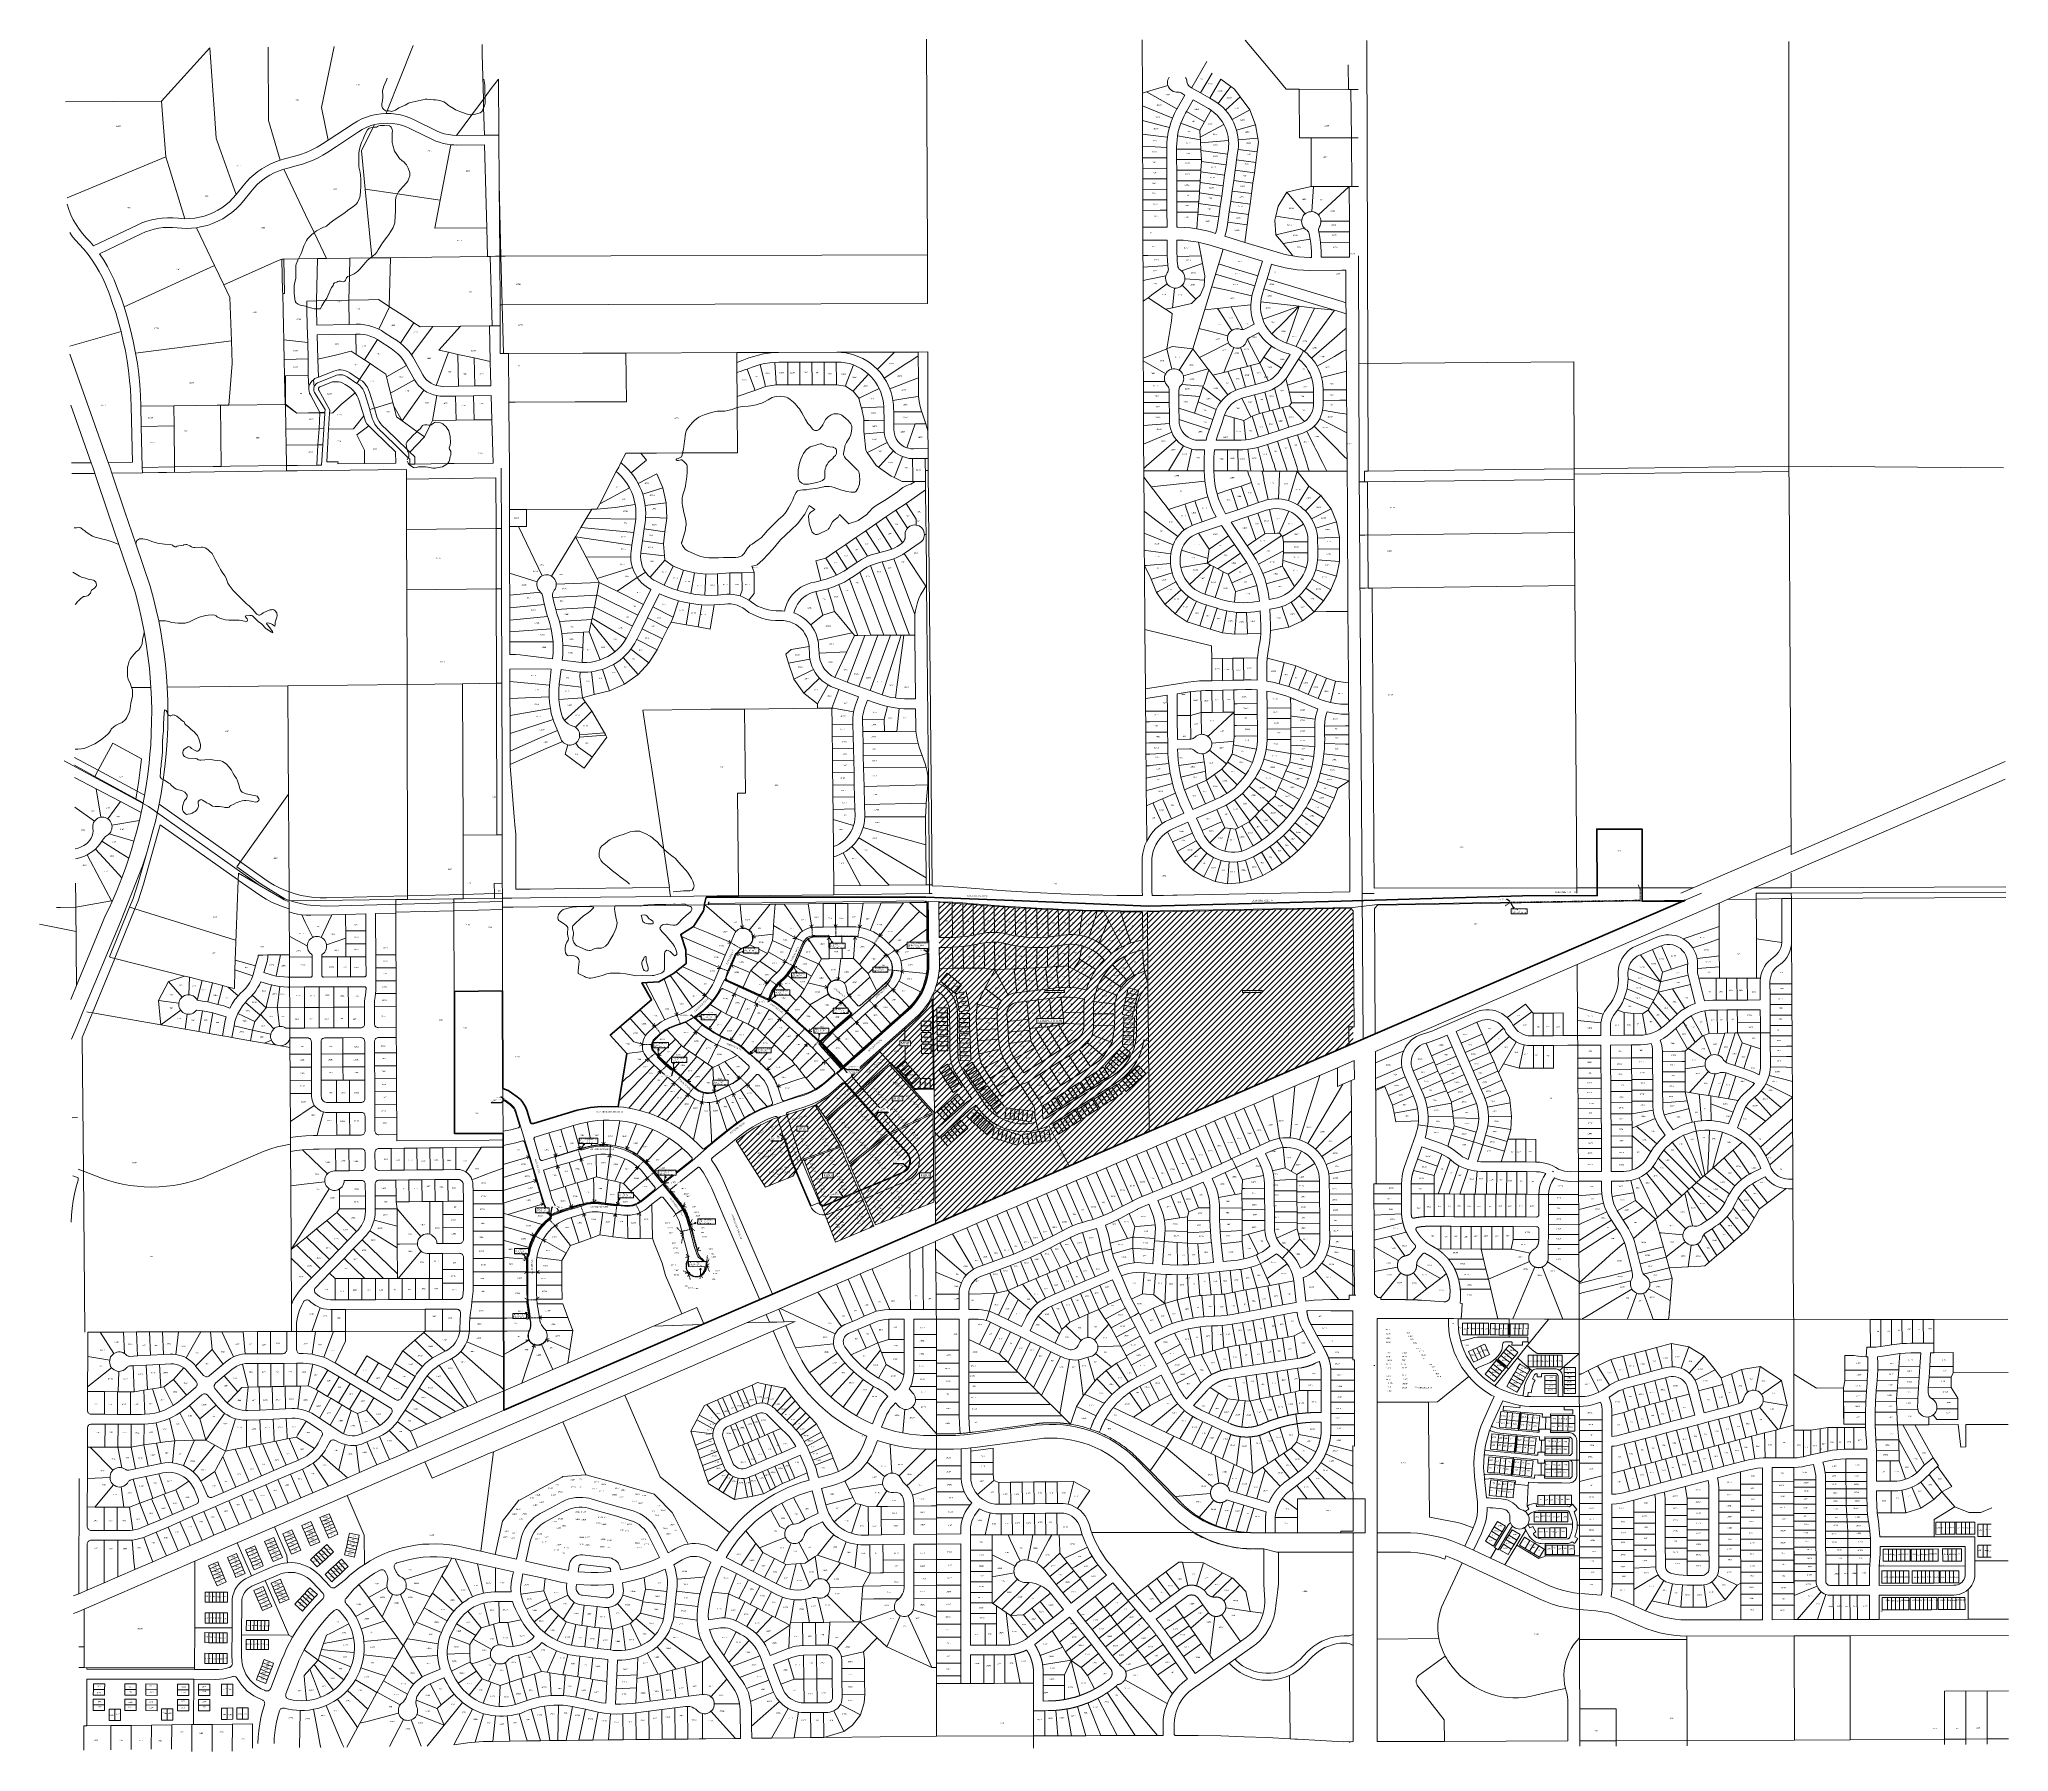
# Model space of a CAD drawing. Header units: feet. Extents: x 865220 to 2866543, y -2240498 to 973965.
# Drawn here: x 2854102 to 2866266, y 963390 to 973965 of the extents above; entities that cross this region are included whole.
import ezdxf
from ezdxf import colors
from ezdxf.entities.mleader import LeaderData, LeaderLine
from ezdxf.enums import TextEntityAlignment as Align
from ezdxf.lldxf.tags import DXFTag
from ezdxf.math import Vec2, Vec3

# ---------------------------------------------------------------- set-up
doc = ezdxf.new("R2010")
doc.units = ezdxf.units.FT
doc.header["$LTSCALE"] = 0.015
doc.header["$MEASUREMENT"] = 0
doc.set_wipeout_variables(frame=1)
doc.linetypes.add('DASHED', pattern=[5, 3, -2])
for name, color, linetype in [('144A', 112, '144A'), ('144B', 112, '144B'), ('216A', 112, '216A'), ('288A', 112, '288A'), ('48A', 112, '48A'), ('72A', 112, '72A'), ('Dakota County Addresses', 7, 'Continuous'), ('Dakota County Parcels', 7, 'Continuous'), ('DETAIL', 7, 'Continuous'), ('DROP BURIED', 7, 'DASHED'), ('F1', 112, 'F1'), ('NOTES', 7, 'Continuous'), ('PROP_TEL', 6, 'Continuous'), ('STREET NAME', 7, 'Continuous'), ('TAIL', 1, 'MST'), ('TELEPHONE STRUCT-EX', 30, 'Continuous'), ('TELEPHONE STRUCT-PROP', 6, 'Continuous'), ('TERMINALS', 7, 'Continuous')]:
    doc.layers.add(name, color=color, linetype=linetype)
doc.layers.add('RUNNING LINE (UNDERGROUND)', color=10, linetype='Continuous', lineweight=40)
doc.layers.add('WORK BOUNDARY', color=110, linetype='Continuous', lineweight=40)
doc.styles.add('Dimensions 100', font='arial.ttf')
doc.styles.add('Line', font='txt.shx', dxfattribs={"height": 3})
doc.styles.add('SIMPLEX', font='times.ttf', dxfattribs={"width": 0.8})
doc.styles.get("Standard").update_dxf_attribs({"font": 'times.ttf'})
doc.styles.add('Utilities', font='arial.ttf', dxfattribs={"height": 2.5})
tags = doc.linetypes.add('144A', pattern='A,80,-5,["144A",Line,S=1.5,R=0,X=0,Y=-1.5],-24', length=109).pattern_tags.tags
tags[6] = DXFTag(74, 10)
tags = doc.linetypes.add('144B', pattern='A,80,-5,["144B",Line,S=1.5,R=0,X=0,Y=-1.5],-24', length=109).pattern_tags.tags
tags[6] = DXFTag(74, 10)
tags = doc.linetypes.add('216A', pattern='A,80,-5,["216A",Line,S=1.5,R=0,X=0,Y=-1.5],-24', length=109).pattern_tags.tags
tags[6] = DXFTag(74, 10)
tags = doc.linetypes.add('288A', pattern='A,80,-5,["288A",Line,S=1.5,R=0,X=0,Y=-1.5],-24', length=109).pattern_tags.tags
tags[6] = DXFTag(74, 10)
tags = doc.linetypes.add('48A', pattern='A,80,-5,["48A",Line,S=1.5,R=0,X=0,Y=-1.5],-20', length=105).pattern_tags.tags
tags[6] = DXFTag(74, 10)
tags = doc.linetypes.add('72A', pattern='A,80,-5,["72A",Line,S=1.5,R=0,X=0,Y=-1.5],-20', length=105).pattern_tags.tags
tags[6] = DXFTag(74, 10)
tags = doc.linetypes.add('BBF', pattern='A,100,-5,["BBF",Line,S=1,R=0,X=0,Y=-1.5],-12', length=117).pattern_tags.tags
tags[6] = DXFTag(74, 10)
tags = doc.linetypes.add('F1', pattern='A,15,-5,["F1",Line,S=1.5,R=0,X=0,Y=-1.5],-12', length=32).pattern_tags.tags
tags[6] = DXFTag(74, 10)
tags = doc.linetypes.add('MST', pattern='A,5,-5,5,-5,["TAIL",Line,S=1.5,R=0,X=0,Y=-1.5],-20', length=40).pattern_tags.tags
tags[10] = DXFTag(74, 10)

# ---------------------------------------------------------------- blocks, each defined once
blk = doc.blocks.new('ACMAP_ANN_TEMPLATE_Dakota County Addresses')
at = {"layer": 'Dakota County Addresses', "style": 'Dimensions 100'}
blk.add_attdef('DakotaCountyAddress', text='', height=50, dxfattribs=at).set_placement((0, 0), align=Align.CENTER)
blk = doc.blocks.new('PFP')
at = {"color": 6}
blk.add_wipeout([(-0.12, 0.12), (0.12, 0.12), (0.12, -0.12), (-0.12, -0.12)], dxfattribs=at)
at = {"ltscale": 40, "true_color": 0xffffff}
h = blk.add_hatch(color=7, dxfattribs=at)
h.dxf.hatch_style = 1
h.paths.add_polyline_path([(-0.12, -0.12), (0.12, -0.12), (0.12, 0.12), (-0.12, 0.12)])
at = {"layer": 'RUNNING LINE (UNDERGROUND)', "color": 6, "lineweight": 0, "const_width": 0.0181, "flags": 128}
blk.add_lwpolyline([(-0.12, 0.12), (0.12, 0.12), (0.12, -0.12), (-0.12, -0.12)], close=True, dxfattribs=at)
at = {"layer": 'RUNNING LINE (UNDERGROUND)', "color": 18, "lineweight": 0, "true_color": 0x000000, "const_width": 0.0181, "flags": 128}
for points in [[(-0.08, -0.08), (0.08, 0.08)], [(-0.08, 0.08), (0.08, -0.08)]]:
    blk.add_lwpolyline(points, dxfattribs=at)
blk = doc.blocks.new('NEW HH')
at = {"ltscale": 40, "true_color": 0xffffff}
h = blk.add_hatch(color=7, dxfattribs=at)
h.dxf.hatch_style = 1
h.paths.add_polyline_path([(-0.06, -0.03, 0.414214), (-0.05, -0.05), (0.05, -0.05, 0.414214), (0.06, -0.03), (0.06, 0.03, 0.414214), (0.05, 0.05), (-0.05, 0.05, 0.414214), (-0.06, 0.03)])
at = {"layer": 'RUNNING LINE (UNDERGROUND)', "color": 6, "lineweight": 0, "const_width": 0.005, "flags": 128}
blk.add_lwpolyline([(-0.06, 0.03), (-0.06, -0.03, 0.414214), (-0.05, -0.05), (0.05, -0.05, 0.414214), (0.06, -0.03), (0.06, 0.03, 0.414214), (0.05, 0.05), (-0.05, 0.05, 0.414214)], format="xyb", close=True, dxfattribs=at)
at = {"layer": 'TELEPHONE STRUCT-PROP', "color": 18, "true_color": 0x000000, "style": 'Utilities'}
blk.add_text('HH', height=0.05, dxfattribs=at).set_placement((0, 0), align=Align.MIDDLE_CENTER)
blk = doc.blocks.new('Proposed FlowerPot')
at = {"lineweight": 5, "ltscale": 100, "true_color": 0xffffff}
h = blk.add_hatch(color=7, dxfattribs=at)
h.dxf.hatch_style = 1
h.paths.add_polyline_path([(-0.06, 0, 0.414214), (0, -0.06, 0.414214), (0.06, 0, 0.414214), (0, 0.06, 0.414214)])
at = {"lineweight": 5, "ltscale": 100}
blk.add_circle((0, 0), 0.0604, dxfattribs=at)
at = {"layer": 'RUNNING LINE (UNDERGROUND)', "color": 6, "lineweight": 5, "const_width": 0.00907, "flags": 128}
blk.add_lwpolyline([(-0.06, 0, -0.414214), (0, 0.06, -0.414214), (0.06, 0, -0.414214), (0, -0.06, -0.414214), (-0.06, 0)], format="xyb", dxfattribs=at)
at = {"color": 18, "linetype": 'ByBlock', "lineweight": 5, "ltscale": 100, "true_color": 0x000000, "style": 'Dimensions 100'}
blk.add_text('F', height=0.0744, dxfattribs=at).set_placement((-0.03, -0.04))
blk = doc.blocks.new('TERMINAL')
at = {"lineweight": 5, "ltscale": 0.5, "flags": 128}
blk.add_lwpolyline([(0, -1), (0, 45)], dxfattribs=at)
at = {"lineweight": 5, "ltscale": 0.5}
blk.add_circle((0, 38), 3.83, dxfattribs=at)
blk = doc.blocks.new('EX HH')
at = {"ltscale": 40, "true_color": 0xffffff}
h = blk.add_hatch(color=7, dxfattribs=at)
h.dxf.hatch_style = 1
h.paths.add_polyline_path([(-0.06, -0.03, 0.414214), (-0.05, -0.05), (0.05, -0.05, 0.414214), (0.06, -0.03), (0.06, 0.03, 0.414214), (0.05, 0.05), (-0.05, 0.05, 0.414214), (-0.06, 0.03)])
at = {"color": 30, "const_width": 0.005, "flags": 128}
blk.add_lwpolyline([(-0.06, 0.03), (-0.06, -0.03, 0.414214), (-0.05, -0.05), (0.05, -0.05, 0.414214), (0.06, -0.03), (0.06, 0.03, 0.414214), (0.05, 0.05), (-0.05, 0.05, 0.414214)], format="xyb", close=True, dxfattribs=at)
at = {"layer": 'RUNNING LINE (UNDERGROUND)', "color": 7, "lineweight": -3, "flags": 128}
blk.add_lwpolyline([(-0.05, 0.03), (-0.05, -0.03, 0.414214), (-0.05, -0.04), (0.05, -0.04, 0.414214), (0.05, -0.03), (0.05, 0.03, 0.414214), (0.05, 0.04), (-0.05, 0.04, 0.414214)], format="xyb", close=True, dxfattribs=at)
at = {"layer": 'TELEPHONE STRUCT-PROP', "color": 30, "style": 'Utilities'}
blk.add_text('HH', height=0.05, dxfattribs=at).set_placement((0, 0), align=Align.MIDDLE_CENTER)

msp = doc.modelspace()

# ---------------------------------------------------------------- linework, layer by layer
at = {"layer": '144A', "lineweight": 5, "ltscale": 100, "flags": 128}
msp.add_lwpolyline([(2859065, 967616), (2859046, 967598), (2858960, 967522), (2858939, 967505), (2858930, 967499), (2858914, 967487), (2858897, 967477), (2858874, 967465), (2858850, 967454), (2858826, 967445), (2858780, 967431), (2858705, 967406), (2858599, 967370), (2858561, 967355), (2858524, 967337), (2858492, 967320), (2858460, 967301), (2858436, 967286), (2858413, 967270), (2858384, 967247), (2858352, 967221), (2858280, 967164), (2858260, 967148), (2858258, 967146), (2858240, 967132), (2858133, 967039), (2857970, 966908), (2857958, 966899)], dxfattribs=at)
at = {"layer": '144B', "lineweight": 5, "ltscale": 100, "flags": 128}
msp.add_lwpolyline([(2859065, 967616), (2858989, 967699), (2858969, 967721), (2858893, 967796), (2858852, 967833), (2858777, 967900), (2858714, 967957), (2858713, 967959), (2858690, 967980), (2858668, 967997), (2858646, 968013), (2858625, 968026), (2858617, 968029), (2858447, 968107), (2858334, 968158), (2858292, 968074), (2858277, 968050), (2858260, 968028), (2858242, 968007), (2858223, 967988), (2858203, 967970), (2858182, 967953), (2858143, 967924), (2858091, 967897), (2858062, 967887), (2858037, 967878), (2858015, 967871), (2857995, 967862), (2857975, 967851), (2857959, 967841), (2857944, 967830), (2857930, 967818), (2857899, 967790), (2857893, 967783), (2857888, 967775), (2857884, 967766), (2857882, 967757), (2857881, 967748), (2857882, 967738), (2857885, 967729), (2857889, 967721), (2857895, 967713), (2857921, 967684), (2857922, 967684), (2857945, 967661), (2857970, 967638), (2857984, 967626), (2858015, 967600)], dxfattribs=at)
at = {"layer": '216A', "lineweight": 5, "ltscale": 100, "flags": 128}
msp.add_lwpolyline([(2859591, 968324), (2859596, 968318), (2859596, 968255), (2859595, 968224), (2859592, 968193), (2859586, 968163), (2859578, 968134), (2859567, 968105), (2859554, 968077), (2859539, 968051), (2859522, 968026), (2859503, 968002), (2859482, 967980), (2859469, 967967), (2859423, 967927), (2859366, 967876), (2859310, 967826), (2859253, 967776), (2859245, 967769), (2859196, 967725), (2859139, 967675), (2859080, 967622), (2859030, 967578), (2859147, 967446), (2859167, 967423), (2859278, 967298), (2859360, 967205), (2859463, 967090), (2859471, 967079), (2859477, 967067), (2859481, 967054), (2859483, 967040), (2859482, 967026), (2859479, 967013), (2859474, 967000), (2859466, 966988), (2859457, 966978), (2859446, 966970), (2859434, 966964), (2859420, 966958), (2859392, 966946), (2859315, 966913), (2859152, 966844), (2859135, 966837), (2859050, 966801), (2859022, 966789), (2858959, 966762), (2858954, 966761), (2858948, 966760), (2858942, 966760), (2858937, 966761), (2858931, 966763), (2858926, 966766), (2858922, 966770), (2858918, 966775), (2858916, 966780), (2858870, 966760), (2858808, 966905), (2858753, 967037), (2858745, 967056), (2858706, 967181)], dxfattribs=at)
at = {"layer": '288A', "lineweight": 5, "ltscale": 100, "flags": 128}
msp.add_lwpolyline([(2859591, 968324), (2859591, 968318), (2859591, 968255), (2859590, 968224), (2859587, 968194), (2859581, 968164), (2859573, 968135), (2859562, 968107), (2859550, 968079), (2859535, 968053), (2859518, 968029), (2859499, 968005), (2859479, 967983), (2859465, 967971), (2859420, 967931), (2859363, 967880), (2859306, 967830), (2859249, 967779), (2859242, 967772), (2859193, 967729), (2859136, 967678), (2859077, 967626), (2859065, 967616)], dxfattribs=at)
at = {"layer": '48A', "lineweight": 5, "ltscale": 100, "flags": 128}
msp.add_lwpolyline([(2863188, 968635), (2862368, 968622), (2862215, 968604), (2861105, 968584), (2860945, 968581), (2860779, 968582), (2860677, 968584), (2860636, 968585), (2860546, 968587), (2860462, 968590), (2860395, 968593), (2860330, 968596), (2860263, 968599), (2860196, 968603), (2860131, 968607), (2860066, 968612), (2860063, 968612), (2860001, 968616), (2859936, 968621), (2859871, 968626), (2859805, 968631), (2859744, 968635), (2859740, 968635), (2859592, 968640), (2859593, 968542), (2859594, 968470), (2859595, 968335), (2859591, 968326)], dxfattribs=at)
at = {"layer": '72A', "lineweight": 5, "ltscale": 100, "flags": 128}
msp.add_lwpolyline([(2857958, 966899), (2857818, 966786), (2857816, 966785), (2857801, 966775), (2857785, 966767), (2857769, 966761), (2857751, 966758), (2857734, 966757), (2857716, 966758), (2857672, 966763), (2857597, 966773), (2857561, 966778), (2857544, 966779), (2857528, 966779), (2857506, 966778), (2857485, 966775), (2857465, 966769), (2857460, 966768), (2857395, 966748), (2857390, 966747), (2857385, 966745), (2857366, 966739), (2857344, 966732), (2857260, 966703), (2857237, 966740), (2857228, 966757), (2857220, 966775), (2857215, 966790), (2857198, 966847), (2857176, 966920), (2857153, 966992), (2857131, 967065), (2857101, 967165), (2857072, 967258), (2857047, 967340), (2857042, 967354), (2857034, 967367), (2857024, 967379), (2857013, 967389), (2856976, 967415)], dxfattribs=at)
at = {"layer": 'Dakota County Parcels', "lineweight": 5, "ltscale": 100}
for p, q in [((2854857, 973584), (2855155, 973912)), ((2855514, 973916), (2855516, 973463)), ((2855844, 973543), (2855922, 973921)), ((2859587, 972634), (2859582, 973965)), ((2860915, 973633), (2860914, 973962)), ((2862301, 973958), (2862309, 971298)), ((2864909, 971988), (2864909, 973952)), ((2861346, 973756), (2861275, 973634)), ((2862188, 973656), (2862187, 973808)), ((2856229, 973676), (2856221, 973646)), ((2856221, 973646), (2856223, 973615)), ((2856223, 973615), (2856223, 973605)), ((2856245, 973713), (2856229, 973676)), ((2856249, 973726), (2856245, 973713)), ((2856853, 973682), (2856848, 973718)), ((2856853, 973642), (2856853, 973682)), ((2856854, 973629), (2856853, 973642)), ((2856939, 973374), (2856937, 973719)), ((2860915, 973633), (2860940, 973641)), ((2860915, 973555), (2860915, 973633)), ((2860940, 973641), (2861073, 973680)), ((2860940, 973641), (2861128, 973535)), ((2861160, 973631), (2861173, 973623)), ((2861177, 973621), (2861173, 973623)), ((2861219, 973666), (2861211, 973671)), ((2861233, 973658), (2861219, 973666)), ((2861233, 973658), (2861275, 973634)), ((2861275, 973634), (2861332, 973601)), ((2861399, 973718), (2861332, 973601)), ((2861462, 973673), (2861384, 973568)), ((2861399, 973718), (2861462, 973673)), ((2861519, 973610), (2861428, 973528)), ((2861462, 973673), (2861484, 973657)), ((2861484, 973657), (2861519, 973610)), ((2861519, 973610), (2861578, 973530)), ((2861884, 973657), (2862188, 973656)), ((2862188, 973656), (2862203, 973656)), ((2862203, 973656), (2862247, 973656)), ((2862206, 973356), (2862203, 973656)), ((2862203, 973656), (2862203, 973656)), ((2854263, 973579), (2854857, 973584)), ((2855844, 973543), (2855885, 973342)), ((2856218, 973566), (2856217, 973553)), ((2856217, 973553), (2856221, 973541)), ((2856221, 973587), (2856218, 973566)), ((2856223, 973605), (2856221, 973587)), ((2856221, 973541), (2856225, 973535)), ((2856225, 973535), (2856240, 973523)), ((2856240, 973523), (2856245, 973522)), ((2856255, 973524), (2856263, 973523)), ((2856263, 973523), (2856270, 973521)), ((2856270, 973521), (2856276, 973520)), ((2856276, 973520), (2856283, 973521)), ((2856283, 973521), (2856290, 973523)), ((2856290, 973523), (2856301, 973528)), ((2856301, 973528), (2856322, 973541)), ((2856322, 973541), (2856346, 973553)), ((2856346, 973553), (2856362, 973559)), ((2856362, 973559), (2856382, 973570)), ((2856382, 973570), (2856394, 973574)), ((2856394, 973574), (2856404, 973577)), ((2856404, 973577), (2856423, 973580)), ((2856423, 973580), (2856461, 973589)), ((2856461, 973589), (2856470, 973592)), ((2856470, 973592), (2856484, 973595)), ((2856484, 973595), (2856496, 973595)), ((2856496, 973595), (2856536, 973592)), ((2856536, 973592), (2856549, 973592)), ((2856549, 973592), (2856562, 973590)), ((2856562, 973590), (2856575, 973587)), ((2856575, 973587), (2856599, 973578)), ((2856599, 973578), (2856610, 973572)), ((2856610, 973572), (2856627, 973558)), ((2856627, 973558), (2856640, 973551)), ((2856640, 973551), (2856663, 973535)), ((2856663, 973535), (2856673, 973529)), ((2856673, 973529), (2856716, 973513)), ((2856716, 973513), (2856745, 973502)), ((2856745, 973502), (2856762, 973498)), ((2856762, 973498), (2856768, 973498)), ((2856789, 973501), (2856795, 973503)), ((2856795, 973503), (2856811, 973507)), ((2856811, 973507), (2856824, 973512)), ((2856824, 973512), (2856830, 973516)), ((2856830, 973516), (2856836, 973522)), ((2856836, 973522), (2856845, 973541)), ((2856851, 973555), (2856855, 973570)), ((2856855, 973570), (2856855, 973601)), ((2860916, 973464), (2860915, 973555)), ((2861128, 973535), (2861128, 973535)), ((2861182, 973508), (2861188, 973519)), ((2861188, 973519), (2861229, 973591)), ((2861299, 973456), (2861188, 973519)), ((2861229, 973591), (2861323, 973537)), ((2861340, 973527), (2861299, 973456)), ((2861340, 973527), (2861323, 973537)), ((2861332, 973601), (2861352, 973589)), ((2861578, 973530), (2861470, 973470)), ((2861578, 973530), (2861614, 973437)), ((2855516, 973463), (2855590, 973219)), ((2855885, 973342), (2856040, 973444)), ((2856111, 973371), (2856102, 973349)), ((2856128, 973405), (2856111, 973371)), ((2856134, 973412), (2856128, 973405)), ((2856139, 973416), (2856134, 973412)), ((2856159, 973421), (2856139, 973416)), ((2856184, 973423), (2856170, 973423)), ((2856190, 973426), (2856184, 973423)), ((2856198, 973431), (2856190, 973426)), ((2856207, 973432), (2856198, 973431)), ((2856234, 973432), (2856207, 973432)), ((2856265, 973430), (2856234, 973432)), ((2856270, 973427), (2856265, 973430)), ((2856274, 973422), (2856270, 973427)), ((2856280, 973409), (2856274, 973422)), ((2856282, 973395), (2856280, 973409)), ((2856280, 973339), (2856281, 973389)), ((2856281, 973389), (2856282, 973395)), ((2856416, 973468), (2856555, 973400)), ((2856678, 973372), (2856851, 973374)), ((2856942, 973073), (2856939, 973374)), ((2860916, 973380), (2860916, 973464)), ((2860916, 973305), (2860916, 973380)), ((2861273, 973345), (2861132, 973368)), ((2861269, 973404), (2861153, 973448)), ((2861299, 973456), (2861269, 973404)), ((2861269, 973404), (2861272, 973360)), ((2861272, 973360), (2861419, 973438)), ((2861614, 973437), (2861497, 973404)), ((2861614, 973437), (2861629, 973355)), ((2855850, 973319), (2855885, 973342)), ((2855937, 973304), (2855936, 973305)), ((2856076, 973264), (2856074, 973225)), ((2856079, 973287), (2856076, 973264)), ((2856086, 973310), (2856079, 973287)), ((2856092, 973328), (2856086, 973310)), ((2856091, 973277), (2856114, 973040)), ((2856102, 973349), (2856092, 973328)), ((2856281, 973327), (2856280, 973339)), ((2856284, 973311), (2856281, 973327)), ((2856296, 973275), (2856284, 973311)), ((2856305, 973259), (2856296, 973275)), ((2856327, 973229), (2856305, 973259)), ((2856577, 972972), (2856644, 973314)), ((2856679, 973312), (2856852, 973314)), ((2856866, 972800), (2856852, 973314)), ((2860916, 973233), (2860916, 973305)), ((2861066, 973234), (2861066, 973297)), ((2861126, 973287), (2861126, 973298)), ((2861126, 973222), (2861126, 973287)), ((2861126, 973287), (2861276, 973287)), ((2861272, 973360), (2861273, 973345)), ((2861273, 973345), (2861274, 973326)), ((2861274, 973326), (2861447, 973340)), ((2861274, 973326), (2861276, 973287)), ((2861276, 973287), (2861276, 973279)), ((2861276, 973279), (2861280, 973222)), ((2861276, 973279), (2861441, 973256)), ((2861441, 973256), (2861432, 973190)), ((2861446, 973286), (2861441, 973256)), ((2861505, 973278), (2861497, 973221)), ((2861505, 973278), (2861506, 973285)), ((2861625, 973271), (2861506, 973285)), ((2861629, 973355), (2861507, 973345)), ((2861625, 973271), (2861616, 973205)), ((2861633, 973329), (2861625, 973271)), ((2861629, 973355), (2861633, 973329)), ((2861957, 973357), (2861885, 973357)), ((2861958, 973057), (2861957, 973357)), ((2861957, 973357), (2862206, 973356)), ((2862209, 973056), (2862206, 973356)), ((2862206, 973356), (2862248, 973356)), ((2854273, 972986), (2854882, 973240)), ((2855615, 973226), (2855590, 973219)), ((2855630, 973168), (2855612, 973163)), ((2855615, 973226), (2855679, 973243)), ((2855630, 973168), (2855694, 973185)), ((2856074, 973225), (2856074, 973188)), ((2856074, 973188), (2856076, 973178)), ((2856076, 973178), (2856082, 973152)), ((2856082, 973152), (2856086, 973129)), ((2856086, 973129), (2856088, 973100)), ((2856341, 973216), (2856327, 973229)), ((2856355, 973206), (2856341, 973216)), ((2856363, 973197), (2856355, 973206)), ((2856369, 973189), (2856363, 973197)), ((2856379, 973170), (2856369, 973189)), ((2856387, 973146), (2856379, 973170)), ((2856389, 973141), (2856387, 973146)), ((2856389, 973126), (2856389, 973141)), ((2856389, 973120), (2856389, 973126)), ((2860917, 973168), (2860916, 973233)), ((2860917, 973103), (2860917, 973168)), ((2861067, 973169), (2861066, 973234)), ((2861067, 973104), (2861067, 973169)), ((2861126, 973222), (2861280, 973222)), ((2861127, 973157), (2861126, 973222)), ((2861127, 973157), (2861277, 973157)), ((2861127, 973092), (2861127, 973157)), ((2861276, 973146), (2861272, 973092)), ((2861277, 973157), (2861276, 973146)), ((2861276, 973146), (2861423, 973126)), ((2861280, 973211), (2861277, 973157)), ((2861280, 973222), (2861280, 973211)), ((2861280, 973211), (2861280, 973211)), ((2861280, 973211), (2861432, 973190)), ((2861423, 973126), (2861414, 973061)), ((2861432, 973190), (2861423, 973126)), ((2861488, 973157), (2861479, 973093)), ((2861607, 973140), (2861488, 973157)), ((2861616, 973205), (2861497, 973221)), ((2861607, 973140), (2861598, 973076)), ((2861616, 973205), (2861607, 973140)), ((2855317, 973006), (2855360, 973061)), ((2855364, 972969), (2855407, 973023)), ((2856084, 973000), (2856081, 972990)), ((2856086, 973027), (2856084, 973000)), ((2856087, 973055), (2856086, 973027)), ((2856088, 973100), (2856087, 973055)), ((2856305, 972994), (2856311, 973007)), ((2856321, 973023), (2856330, 973036)), ((2856330, 973036), (2856349, 973055)), ((2856349, 973055), (2856369, 973078)), ((2856369, 973078), (2856377, 973088)), ((2856377, 973088), (2856386, 973111)), ((2856386, 973111), (2856389, 973120)), ((2856953, 972625), (2856942, 973073)), ((2861067, 973104), (2860917, 973103)), ((2860917, 973038), (2860917, 973103)), ((2861067, 973039), (2860917, 973038)), ((2860917, 972973), (2860917, 973038)), ((2861067, 973039), (2861067, 973104)), ((2861067, 972974), (2861067, 973039)), ((2861127, 973092), (2861272, 973092)), ((2861127, 973027), (2861268, 973027)), ((2861127, 972962), (2861127, 973027)), ((2861267, 973016), (2861263, 972962)), ((2861268, 973027), (2861267, 973016)), ((2861267, 973016), (2861405, 972997)), ((2861271, 973081), (2861268, 973027)), ((2861272, 973092), (2861271, 973081)), ((2861271, 973081), (2861414, 973061)), ((2861414, 973061), (2861405, 972997)), ((2861470, 973028), (2861461, 972964)), ((2861479, 973093), (2861470, 973028)), ((2861589, 973012), (2861470, 973028)), ((2861598, 973076), (2861479, 973093)), ((2861589, 973012), (2861580, 972947)), ((2861598, 973076), (2861589, 973012)), ((2861807, 973021), (2861754, 972934)), ((2861807, 973021), (2861920, 972887)), ((2861973, 973057), (2861958, 973057)), ((2861973, 973057), (2861962, 972901)), ((2862192, 973056), (2861973, 973057)), ((2862192, 973056), (2862003, 972881)), ((2862194, 972842), (2862192, 973056)), ((2862249, 973056), (2862192, 973056)), ((2855988, 972894), (2855954, 972871)), ((2856007, 972909), (2855988, 972894)), ((2856036, 972928), (2856007, 972909)), ((2856058, 972946), (2856036, 972928)), ((2856066, 972957), (2856058, 972946)), ((2856078, 972980), (2856066, 972957)), ((2856081, 972990), (2856078, 972980)), ((2856300, 972875), (2856302, 972901)), ((2856302, 972973), (2856303, 972983)), ((2856302, 972949), (2856302, 972973)), ((2856302, 972901), (2856302, 972949)), ((2856303, 972983), (2856305, 972994)), ((2856577, 972972), (2856544, 972798)), ((2860917, 972908), (2860917, 972973)), ((2860918, 972804), (2860917, 972908)), ((2861067, 972909), (2861067, 972974)), ((2861068, 972804), (2861067, 972909)), ((2861127, 972962), (2861263, 972962)), ((2861127, 972897), (2861127, 972962)), ((2861127, 972897), (2861259, 972897)), ((2861128, 972804), (2861127, 972897)), ((2861258, 972886), (2861252, 972795)), ((2861259, 972897), (2861258, 972886)), ((2861258, 972886), (2861387, 972868)), ((2861262, 972951), (2861259, 972897)), ((2861263, 972962), (2861262, 972951)), ((2861262, 972951), (2861396, 972933)), ((2861396, 972933), (2861387, 972868)), ((2861405, 972997), (2861396, 972933)), ((2861452, 972900), (2861443, 972835)), ((2861461, 972964), (2861452, 972900)), ((2861571, 972883), (2861452, 972900)), ((2861580, 972947), (2861461, 972964)), ((2861571, 972883), (2861562, 972819)), ((2861580, 972947), (2861571, 972883)), ((2861754, 972934), (2861740, 972872)), ((2854437, 972689), (2854705, 972818)), ((2854474, 972640), (2854731, 972764)), ((2855072, 972801), (2855184, 972569)), ((2855813, 972782), (2855803, 972775)), ((2855821, 972787), (2855813, 972782)), ((2855845, 972799), (2855821, 972787)), ((2855857, 972804), (2855845, 972799)), ((2855867, 972806), (2855857, 972804)), ((2855876, 972812), (2855867, 972806)), ((2855895, 972830), (2855876, 972812)), ((2855921, 972848), (2855895, 972830)), ((2855954, 972871), (2855921, 972848)), ((2856248, 972743), (2856261, 972760)), ((2856261, 972760), (2856271, 972776)), ((2856271, 972776), (2856287, 972803)), ((2856287, 972803), (2856294, 972820)), ((2856294, 972820), (2856297, 972832)), ((2856297, 972832), (2856300, 972875)), ((2856544, 972798), (2856866, 972800)), ((2856870, 972624), (2856866, 972800)), ((2860918, 972804), (2860918, 972764)), ((2860918, 972764), (2860918, 972724)), ((2861133, 972804), (2861128, 972804)), ((2861367, 972766), (2861343, 972773)), ((2861387, 972868), (2861384, 972843)), ((2861443, 972835), (2861443, 972835)), ((2861562, 972819), (2861443, 972835)), ((2861562, 972819), (2861547, 972711)), ((2861740, 972872), (2861734, 972849)), ((2861734, 972849), (2861739, 972758)), ((2861739, 972758), (2861916, 972798)), ((2861739, 972758), (2861784, 972703)), ((2861740, 972872), (2861899, 972849)), ((2861952, 972731), (2861946, 972764)), ((2862194, 972777), (2862004, 972776)), ((2862004, 972776), (2862004, 972776)), ((2862194, 972842), (2862018, 972841)), ((2862194, 972777), (2862194, 972842)), ((2862195, 972712), (2862194, 972777)), ((2855725, 972658), (2855719, 972642)), ((2855736, 972689), (2855725, 972658)), ((2855751, 972723), (2855736, 972689)), ((2855757, 972732), (2855751, 972723)), ((2855779, 972754), (2855757, 972732)), ((2856175, 972639), (2856186, 972651)), ((2856186, 972651), (2856195, 972664)), ((2856195, 972664), (2856211, 972692)), ((2856211, 972692), (2856222, 972709)), ((2856222, 972709), (2856248, 972743)), ((2860918, 972724), (2860948, 972724)), ((2860918, 972724), (2860918, 972629)), ((2860948, 972724), (2861068, 972724)), ((2861068, 972724), (2861068, 972642)), ((2861068, 972642), (2861068, 972632)), ((2861128, 972724), (2861128, 972642)), ((2861128, 972724), (2861133, 972724)), ((2861128, 972642), (2861129, 972623)), ((2861226, 972053), (2861413, 972669)), ((2861278, 972628), (2861262, 972712)), ((2861320, 972697), (2861413, 972669)), ((2861413, 972669), (2861656, 972595)), ((2861547, 972711), (2861424, 972749)), ((2861762, 972646), (2861547, 972711)), ((2861784, 972703), (2861952, 972731)), ((2861784, 972703), (2861845, 972627)), ((2861959, 972618), (2861959, 972655)), ((2862195, 972712), (2862016, 972711)), ((2862019, 972619), (2862019, 972656)), ((2862195, 972619), (2862195, 972712)), ((2854625, 972313), (2855184, 972569)), ((2855184, 972569), (2855241, 972449)), ((2855600, 972608), (2855612, 972608)), ((2855615, 972396), (2855612, 972608)), ((2855612, 972608), (2855612, 972608)), ((2855686, 972569), (2855685, 972548)), ((2855685, 972548), (2855686, 972506)), ((2855688, 972576), (2855686, 972569)), ((2855699, 972601), (2855688, 972576)), ((2855813, 972350), (2855820, 972611)), ((2855820, 972611), (2855875, 972612)), ((2855875, 972612), (2856020, 972613)), ((2856033, 972510), (2856047, 972517)), ((2856047, 972517), (2856059, 972525)), ((2856059, 972525), (2856069, 972533)), ((2856069, 972533), (2856082, 972545)), ((2856082, 972545), (2856106, 972574)), ((2856106, 972574), (2856127, 972598)), ((2856156, 972615), (2856270, 972616)), ((2856262, 972315), (2856270, 972616)), ((2856870, 972624), (2856887, 972624)), ((2856899, 972195), (2856887, 972624)), ((2856945, 972625), (2856953, 972625)), ((2856947, 972325), (2856945, 972625)), ((2856978, 972625), (2859587, 972634)), ((2859588, 972334), (2859587, 972634)), ((2860918, 972629), (2860948, 972630)), ((2860918, 972629), (2860919, 972558)), ((2860919, 972558), (2860949, 972560)), ((2860919, 972558), (2860919, 972475)), ((2860948, 972630), (2861068, 972632)), ((2860949, 972560), (2861073, 972569)), ((2861073, 972569), (2861075, 972551)), ((2861278, 972628), (2861129, 972623)), ((2861156, 972535), (2861151, 972539)), ((2861286, 972580), (2861156, 972535)), ((2861286, 972580), (2861278, 972628)), ((2861300, 972505), (2861286, 972580)), ((2861366, 972515), (2861471, 972484)), ((2861385, 972578), (2861491, 972546)), ((2861491, 972546), (2861628, 972504)), ((2861656, 972595), (2861628, 972504)), ((2861713, 972577), (2861685, 972486)), ((2861713, 972577), (2861738, 972569)), ((2861959, 972618), (2861949, 972618)), ((2861949, 972538), (2862147, 972539)), ((2862147, 972539), (2862171, 972539)), ((2862171, 972539), (2862172, 972338)), ((2862252, 971962), (2862250, 972628)), ((2855241, 972449), (2855279, 972370)), ((2855605, 972395), (2855615, 972396)), ((2855607, 972293), (2855605, 972395)), ((2855678, 972455), (2855676, 972445)), ((2855676, 972445), (2855676, 972415)), ((2855676, 972415), (2855676, 972398)), ((2855685, 972490), (2855678, 972455)), ((2855686, 972506), (2855685, 972490)), ((2855877, 972367), (2855896, 972409)), ((2855896, 972409), (2855907, 972432)), ((2855907, 972432), (2855912, 972439)), ((2855912, 972439), (2855916, 972445)), ((2855916, 972445), (2855918, 972455)), ((2855918, 972455), (2855925, 972461)), ((2855925, 972461), (2855940, 972466)), ((2855940, 972466), (2855946, 972470)), ((2855946, 972470), (2855951, 972471)), ((2855951, 972471), (2855961, 972471)), ((2855961, 972471), (2855978, 972468)), ((2855978, 972468), (2855985, 972469)), ((2855985, 972469), (2855989, 972471)), ((2855989, 972471), (2855993, 972477)), ((2855993, 972477), (2855997, 972485)), ((2855997, 972485), (2855998, 972491)), ((2855998, 972491), (2856008, 972500)), ((2860919, 972475), (2860949, 972481)), ((2860919, 972475), (2860919, 972347)), ((2860949, 972481), (2861060, 972505)), ((2860949, 972481), (2860949, 972481)), ((2860974, 972386), (2861069, 972454)), ((2861102, 972307), (2861113, 972429)), ((2861245, 972360), (2861160, 972446)), ((2861299, 972477), (2861178, 972485)), ((2861271, 972385), (2861296, 972441)), ((2861296, 972441), (2861299, 972477)), ((2861299, 972477), (2861300, 972505)), ((2861342, 972436), (2861448, 972413)), ((2861448, 972413), (2861592, 972381)), ((2861471, 972484), (2861609, 972442)), ((2861598, 972404), (2861592, 972381)), ((2861609, 972442), (2861598, 972404)), ((2861628, 972504), (2861609, 972442)), ((2861666, 972424), (2861655, 972386)), ((2861685, 972486), (2861666, 972424)), ((2861771, 972392), (2861666, 972424)), ((2861685, 972486), (2861789, 972455)), ((2862101, 972292), (2861771, 972392)), ((2861789, 972455), (2861794, 972453)), ((2861794, 972453), (2862149, 972345)), ((2855279, 972370), (2855288, 972103)), ((2855609, 972191), (2855607, 972293)), ((2855679, 972363), (2855681, 972347)), ((2855681, 972347), (2855687, 972337)), ((2855687, 972337), (2855701, 972329)), ((2855701, 972329), (2855712, 972324)), ((2855712, 972324), (2855746, 972316)), ((2855753, 972348), (2855813, 972350)), ((2855756, 972195), (2855754, 972296)), ((2855784, 972304), (2855799, 972301)), ((2855839, 972301), (2855846, 972320)), ((2855846, 972320), (2855858, 972340)), ((2856013, 972354), (2856134, 972357)), ((2856016, 972204), (2856013, 972354)), ((2856134, 972357), (2856197, 972358)), ((2856197, 972358), (2856262, 972315)), ((2856198, 972175), (2856264, 972313)), ((2856262, 972315), (2856264, 972313)), ((2856264, 972313), (2856365, 972248)), ((2856961, 972325), (2856947, 972325)), ((2856948, 972196), (2856947, 972325)), ((2859588, 972334), (2856961, 972325)), ((2856969, 972025), (2856961, 972325)), ((2860919, 972347), (2860950, 972369)), ((2860920, 971995), (2860919, 972347)), ((2860950, 972369), (2860972, 972385)), ((2860950, 972369), (2861058, 972298)), ((2860972, 972385), (2860974, 972386)), ((2861058, 972298), (2861102, 972307)), ((2861058, 972298), (2861099, 972272)), ((2861099, 972272), (2861095, 972226)), ((2861102, 972307), (2861218, 972333)), ((2861218, 972333), (2861245, 972360)), ((2861245, 972360), (2861271, 972385)), ((2861299, 972295), (2861379, 972303)), ((2861379, 972303), (2861434, 972309)), ((2861379, 972303), (2861389, 972288)), ((2861389, 972288), (2861468, 972167)), ((2861434, 972309), (2861463, 972312)), ((2861463, 972312), (2861585, 972325)), ((2861463, 972312), (2861468, 972303)), ((2861468, 972303), (2861535, 972172)), ((2861753, 972331), (2861646, 972343)), ((2861759, 972272), (2861658, 972237)), ((2861884, 972316), (2861753, 972331)), ((2861884, 972316), (2861759, 972272)), ((2861884, 972316), (2861790, 972221)), ((2861884, 972316), (2861845, 972201)), ((2861979, 972305), (2861884, 972316)), ((2861979, 972305), (2861917, 972175)), ((2861917, 972036), (2862101, 972292)), ((2862101, 972292), (2861979, 972305)), ((2862101, 972292), (2862149, 972277)), ((2862149, 972345), (2862172, 972338)), ((2862149, 972277), (2862173, 972270)), ((2862172, 972338), (2862173, 972270)), ((2862173, 972270), (2862173, 972181)), ((2854289, 972069), (2854606, 972161)), ((2855611, 972108), (2855609, 972191)), ((2855759, 972093), (2855756, 972195)), ((2855816, 972200), (2856016, 972204)), ((2856016, 972204), (2856059, 972205)), ((2856232, 972155), (2856282, 972122)), ((2856332, 972088), (2856415, 972215)), ((2856365, 972248), (2856415, 972215)), ((2856400, 972016), (2856533, 972191)), ((2856415, 972215), (2856453, 972190)), ((2856453, 972190), (2856533, 972191)), ((2856533, 972191), (2856703, 972193)), ((2856569, 972045), (2856703, 972193)), ((2856703, 972193), (2856882, 972195)), ((2856882, 972195), (2856899, 972195)), ((2856887, 971975), (2856882, 972195)), ((2856949, 972025), (2856948, 972196)), ((2861095, 972226), (2861065, 972053)), ((2861264, 972180), (2861316, 972167)), ((2861316, 972167), (2861443, 972133)), ((2861606, 972205), (2861550, 972177)), ((2861633, 972152), (2861578, 972123)), ((2861790, 972221), (2861715, 972146)), ((2861845, 972201), (2861806, 972089)), ((2861917, 972175), (2861865, 972068)), ((2862151, 972162), (2862052, 972076)), ((2862173, 972181), (2862151, 972162)), ((2862173, 972181), (2862174, 972048)), ((2854696, 972027), (2855288, 972103)), ((2855288, 972103), (2855292, 971963)), ((2855611, 972108), (2855759, 972093)), ((2855611, 972089), (2855611, 972108)), ((2855614, 971987), (2855611, 972089)), ((2855761, 971991), (2855759, 972093)), ((2855818, 972140), (2855927, 972142)), ((2855821, 971990), (2855818, 972140)), ((2855927, 972142), (2856056, 972145)), ((2855930, 972015), (2856028, 972038)), ((2856028, 972038), (2856059, 972018)), ((2856056, 972145), (2856060, 972145)), ((2856059, 972018), (2856056, 972145)), ((2856109, 971985), (2856191, 972111)), ((2856199, 972105), (2856191, 972111)), ((2856199, 972105), (2856274, 972056)), ((2856282, 972122), (2856307, 972106)), ((2856332, 972088), (2856307, 972106)), ((2856553, 971827), (2856628, 972032)), ((2856569, 972045), (2856628, 972032)), ((2856628, 972032), (2856686, 972019)), ((2857458, 972026), (2856999, 972025)), ((2857725, 972027), (2857458, 972026)), ((2858409, 972030), (2857725, 972027)), ((2857725, 972027), (2857726, 971878)), ((2858566, 972030), (2858409, 972030)), ((2858409, 972030), (2858409, 971980)), ((2858668, 972031), (2858566, 972030)), ((2859027, 972032), (2858668, 972031)), ((2859112, 972032), (2859027, 972032)), ((2859384, 972033), (2859112, 972032)), ((2859384, 972033), (2859284, 971935)), ((2859490, 972033), (2859384, 972033)), ((2859530, 972033), (2859490, 972033)), ((2859589, 972034), (2859530, 972033)), ((2859530, 972033), (2859530, 972010)), ((2859590, 971548), (2859589, 972034)), ((2861051, 972048), (2860930, 971999)), ((2861065, 972053), (2861051, 972048)), ((2861065, 972053), (2861084, 972061)), ((2861065, 972053), (2861096, 971928)), ((2861084, 972061), (2861100, 972067)), ((2861100, 972067), (2861226, 972053)), ((2861220, 972044), (2861143, 971921)), ((2861226, 972053), (2861220, 972044)), ((2861320, 971930), (2861226, 972053)), ((2861267, 971999), (2861325, 972029)), ((2861325, 972029), (2861447, 972090)), ((2861437, 971955), (2861479, 972061)), ((2861565, 971945), (2861521, 972061)), ((2861641, 971965), (2861565, 972112)), ((2861666, 972002), (2861713, 972070)), ((2861806, 972089), (2861819, 972085)), ((2861895, 972015), (2861911, 972041)), ((2861917, 972036), (2861911, 972041)), ((2862052, 972076), (2861960, 971996)), ((2862152, 972036), (2862101, 972007)), ((2862174, 972048), (2862152, 972036)), ((2862174, 972048), (2862175, 971915)), ((2854289, 972020), (2854527, 971352)), ((2855292, 971963), (2855272, 971706)), ((2855614, 971987), (2855761, 971991)), ((2855616, 971885), (2855614, 971987)), ((2855763, 971889), (2855761, 971991)), ((2855821, 971990), (2855930, 972015)), ((2855825, 971878), (2855821, 971990)), ((2855825, 971878), (2855920, 971916)), ((2856019, 971906), (2856080, 971865)), ((2856059, 972018), (2856109, 971985)), ((2856080, 971865), (2856144, 971962)), ((2856109, 971985), (2856144, 971962)), ((2856144, 971962), (2856192, 971930)), ((2856192, 971930), (2856242, 971898)), ((2856246, 971880), (2856370, 971950)), ((2856364, 971960), (2856370, 971950)), ((2856370, 971950), (2856419, 971863)), ((2856417, 971989), (2856456, 971919)), ((2856456, 971919), (2856471, 971892)), ((2856691, 971823), (2856686, 972019)), ((2856686, 972019), (2856787, 971997)), ((2856791, 971824), (2856787, 971997)), ((2856787, 971997), (2856887, 971975)), ((2856891, 971825), (2856887, 971975)), ((2856949, 972025), (2856969, 972025)), ((2856999, 972025), (2856969, 972025)), ((2857001, 971736), (2856999, 972025)), ((2858409, 971980), (2858409, 971970)), ((2858409, 971970), (2858410, 971939)), ((2858410, 971939), (2858410, 971908)), ((2858410, 971908), (2858411, 971769)), ((2858484, 971997), (2858443, 971981)), ((2858473, 971928), (2858464, 971925)), ((2858505, 971940), (2858473, 971928)), ((2858519, 971807), (2858473, 971928)), ((2858583, 971839), (2858553, 971956)), ((2858669, 971971), (2858644, 971970)), ((2858652, 971841), (2858644, 971970)), ((2858724, 971971), (2858669, 971971)), ((2858799, 971971), (2858724, 971971)), ((2858725, 971841), (2858724, 971971)), ((2858800, 971846), (2858799, 971971)), ((2858874, 971971), (2858799, 971971)), ((2858949, 971972), (2858874, 971971)), ((2858875, 971846), (2858874, 971971)), ((2858950, 971847), (2858949, 971972)), ((2859024, 971972), (2858949, 971972)), ((2859025, 971847), (2859024, 971972)), ((2859027, 971972), (2859024, 971972)), ((2859086, 971837), (2859130, 971954)), ((2859284, 971935), (2859277, 971928)), ((2859461, 971965), (2859321, 971873)), ((2859490, 971984), (2859461, 971965)), ((2859530, 972010), (2859490, 971984)), ((2859530, 972010), (2859532, 971875)), ((2860930, 971999), (2860920, 971995)), ((2860920, 971995), (2860920, 971979)), ((2860920, 971979), (2860934, 971972)), ((2860920, 971979), (2860921, 971851)), ((2860934, 971972), (2861059, 971900)), ((2861270, 971916), (2861168, 971887)), ((2861320, 971930), (2861270, 971916)), ((2861296, 971836), (2861325, 971923)), ((2861325, 971923), (2861320, 971930)), ((2861325, 971923), (2861350, 971890)), ((2861350, 971890), (2861419, 971908)), ((2861419, 971908), (2861437, 971955)), ((2861419, 971908), (2861442, 971914)), ((2861442, 971914), (2861483, 971925)), ((2861442, 971914), (2861493, 971799)), ((2861483, 971925), (2861520, 971934)), ((2861520, 971934), (2861565, 971945)), ((2861520, 971934), (2861551, 971816)), ((2861565, 971945), (2861583, 971950)), ((2861583, 971950), (2861641, 971965)), ((2861583, 971950), (2861614, 971833)), ((2861641, 971965), (2861666, 972002)), ((2861641, 971965), (2861691, 971856)), ((2861666, 972002), (2861774, 971935)), ((2861774, 971935), (2861765, 971921)), ((2861827, 972019), (2861774, 971935)), ((2861816, 971889), (2861879, 971990)), ((2861879, 971990), (2861895, 972015)), ((2862101, 972007), (2861994, 971947)), ((2862153, 971910), (2862022, 971877)), ((2862175, 971915), (2862153, 971910)), ((2862175, 971915), (2862176, 971801)), ((2863581, 971973), (2862252, 971962)), ((2862254, 971297), (2862252, 971962)), ((2863582, 971313), (2863581, 971973)), ((2855616, 971885), (2855621, 971886)), ((2855620, 971710), (2855616, 971885)), ((2855621, 971886), (2855763, 971889)), ((2855621, 971886), (2855623, 971711)), ((2855802, 971783), (2855866, 971679)), ((2855825, 971846), (2855932, 971888)), ((2855895, 971674), (2855827, 971798)), ((2855834, 971818), (2855913, 971850)), ((2855913, 971850), (2855934, 971850)), ((2855990, 971834), (2856011, 971821)), ((2856002, 971881), (2856063, 971840)), ((2856080, 971865), (2856063, 971840)), ((2856063, 971840), (2856067, 971837)), ((2856080, 971865), (2856084, 971863)), ((2856141, 971786), (2856171, 971686)), ((2856242, 971898), (2856246, 971880)), ((2856246, 971880), (2856254, 971847)), ((2856254, 971847), (2856271, 971779)), ((2856271, 971779), (2856419, 971863)), ((2856342, 971608), (2856477, 971798)), ((2856594, 971821), (2856691, 971823)), ((2856691, 971823), (2856791, 971824)), ((2856791, 971824), (2856891, 971825)), ((2857726, 971878), (2857728, 971727)), ((2858411, 971759), (2858522, 971797)), ((2858522, 971797), (2858519, 971807)), ((2858522, 971797), (2858588, 971820)), ((2858585, 971830), (2858583, 971839)), ((2858588, 971820), (2858585, 971830)), ((2858588, 971820), (2858652, 971831)), ((2858652, 971831), (2858652, 971841)), ((2858725, 971831), (2858725, 971841)), ((2858725, 971831), (2858800, 971831)), ((2858800, 971841), (2858800, 971846)), ((2858800, 971831), (2858800, 971841)), ((2858800, 971831), (2858875, 971831)), ((2858875, 971831), (2858875, 971846)), ((2858875, 971831), (2858950, 971832)), ((2858950, 971832), (2858950, 971847)), ((2858950, 971832), (2859025, 971832)), ((2859025, 971832), (2859025, 971847)), ((2859025, 971832), (2859081, 971822)), ((2859081, 971822), (2859086, 971837)), ((2859081, 971822), (2859129, 971793)), ((2859129, 971793), (2859139, 971805)), ((2859129, 971793), (2859163, 971748)), ((2859139, 971805), (2859223, 971897)), ((2859178, 971754), (2859290, 971808)), ((2859462, 971848), (2859355, 971807)), ((2859467, 971850), (2859462, 971848)), ((2859532, 971875), (2859467, 971850)), ((2859532, 971875), (2859532, 971784)), ((2859532, 971784), (2859533, 971760)), ((2860921, 971851), (2860921, 971786)), ((2860921, 971851), (2860948, 971851)), ((2860921, 971786), (2860956, 971786)), ((2860921, 971786), (2860921, 971721)), ((2860948, 971851), (2861054, 971851)), ((2860956, 971786), (2861081, 971786)), ((2861081, 971786), (2861081, 971799)), ((2861081, 971721), (2861081, 971786)), ((2861141, 971770), (2861141, 971799)), ((2861153, 971827), (2861158, 971833)), ((2861291, 971822), (2861158, 971833)), ((2861270, 971759), (2861291, 971822)), ((2861289, 971816), (2861401, 971728)), ((2861291, 971822), (2861296, 971836)), ((2861350, 971890), (2861357, 971882)), ((2861357, 971882), (2861442, 971769)), ((2861551, 971816), (2861523, 971809)), ((2861614, 971833), (2861551, 971816)), ((2861671, 971786), (2861608, 971769)), ((2861665, 971847), (2861614, 971833)), ((2861680, 971789), (2861671, 971786)), ((2861702, 971670), (2861671, 971786)), ((2861765, 971687), (2861732, 971810)), ((2861811, 971829), (2861801, 971868)), ((2861811, 971829), (2861959, 971877)), ((2861821, 971785), (2861811, 971829)), ((2861821, 971785), (2861971, 971785)), ((2861836, 971720), (2861821, 971785)), ((2861971, 971785), (2861971, 971807)), ((2861971, 971720), (2861971, 971785)), ((2862022, 971877), (2862015, 971901)), ((2862027, 971852), (2862022, 971877)), ((2862031, 971800), (2862031, 971807)), ((2862134, 971801), (2862031, 971800)), ((2862031, 971735), (2862031, 971800)), ((2862155, 971801), (2862134, 971801)), ((2862176, 971801), (2862155, 971801)), ((2862176, 971801), (2862176, 971736)), ((2854295, 971706), (2854421, 971350)), ((2854676, 971353), (2854669, 971698)), ((2854729, 971699), (2854932, 971702)), ((2854731, 971574), (2854729, 971699)), ((2854932, 971702), (2855200, 971705)), ((2854932, 971702), (2854934, 971577)), ((2855200, 971705), (2855220, 971705)), ((2855220, 971705), (2855240, 971706)), ((2855220, 971705), (2855225, 971327)), ((2855240, 971706), (2855272, 971706)), ((2855272, 971706), (2855620, 971710)), ((2855620, 971710), (2855623, 971711)), ((2855623, 971711), (2855691, 971657)), ((2855623, 971711), (2855623, 971708)), ((2855625, 971558), (2855623, 971708)), ((2855691, 971657), (2855623, 971708)), ((2855776, 971769), (2855835, 971660)), ((2855865, 971660), (2855866, 971679)), ((2855894, 971657), (2855895, 971674)), ((2855914, 971658), (2855966, 971710)), ((2855966, 971710), (2856053, 971781)), ((2856078, 971732), (2856106, 971640)), ((2856112, 971777), (2856142, 971678)), ((2856171, 971686), (2856142, 971678)), ((2856142, 971678), (2856145, 971667)), ((2856145, 971667), (2856158, 971625)), ((2856171, 971686), (2856187, 971634)), ((2856530, 971611), (2856557, 971765)), ((2856594, 971761), (2856673, 971762)), ((2856673, 971762), (2856783, 971764)), ((2856677, 971613), (2856673, 971762)), ((2856783, 971764), (2856893, 971765)), ((2856787, 971614), (2856783, 971764)), ((2856897, 971615), (2856893, 971765)), ((2857002, 971725), (2857001, 971736)), ((2857002, 971701), (2857002, 971725)), ((2857002, 971701), (2857005, 971316)), ((2857412, 971726), (2857728, 971727)), ((2858279, 971667), (2858240, 971657)), ((2858289, 971668), (2858279, 971667)), ((2858335, 971669), (2858289, 971668)), ((2858354, 971672), (2858335, 971669)), ((2858370, 971676), (2858354, 971672)), ((2858381, 971679), (2858370, 971676)), ((2858406, 971690), (2858381, 971679)), ((2858411, 971769), (2858411, 971759)), ((2858411, 971759), (2858411, 971712)), ((2858442, 971697), (2858423, 971694)), ((2858480, 971700), (2858442, 971697)), ((2858497, 971702), (2858480, 971700)), ((2858530, 971708), (2858497, 971702)), ((2858548, 971713), (2858530, 971708)), ((2858565, 971718), (2858548, 971713)), ((2858573, 971721), (2858565, 971718)), ((2858581, 971726), (2858573, 971721)), ((2858604, 971738), (2858581, 971726)), ((2858629, 971752), (2858604, 971738)), ((2858643, 971757), (2858629, 971752)), ((2858654, 971759), (2858643, 971757)), ((2858682, 971761), (2858654, 971759)), ((2858704, 971758), (2858682, 971761)), ((2858716, 971754), (2858704, 971758)), ((2858725, 971750), (2858716, 971754)), ((2858739, 971741), (2858725, 971750)), ((2858759, 971724), (2858739, 971741)), ((2858771, 971713), (2858759, 971724)), ((2858781, 971702), (2858771, 971713)), ((2858789, 971692), (2858781, 971702)), ((2858797, 971682), (2858789, 971692)), ((2858812, 971658), (2858797, 971682)), ((2859163, 971747), (2859170, 971750)), ((2859163, 971747), (2859163, 971748)), ((2859178, 971694), (2859163, 971747)), ((2859170, 971750), (2859178, 971754)), ((2859178, 971694), (2859179, 971689)), ((2859179, 971689), (2859194, 971623)), ((2859179, 971689), (2859189, 971689)), ((2859189, 971689), (2859227, 971691)), ((2859227, 971691), (2859318, 971695)), ((2859318, 971685), (2859318, 971695)), ((2859319, 971612), (2859318, 971685)), ((2859484, 971752), (2859374, 971735)), ((2859379, 971664), (2859378, 971685)), ((2859485, 971665), (2859379, 971664)), ((2859533, 971760), (2859484, 971752)), ((2859510, 971665), (2859485, 971665)), ((2859552, 971665), (2859510, 971665)), ((2859551, 971668), (2859552, 971665)), ((2859552, 971665), (2859577, 971590)), ((2860921, 971721), (2860922, 971656)), ((2860921, 971721), (2860964, 971721)), ((2860964, 971721), (2861081, 971721)), ((2861082, 971656), (2861081, 971721)), ((2861270, 971759), (2861141, 971770)), ((2861141, 971687), (2861141, 971770)), ((2861236, 971656), (2861141, 971687)), ((2861142, 971618), (2861141, 971687)), ((2861236, 971656), (2861270, 971759)), ((2861260, 971727), (2861371, 971679)), ((2861364, 971659), (2861371, 971679)), ((2861538, 971751), (2861530, 971748)), ((2861584, 971634), (2861530, 971748)), ((2861608, 971769), (2861538, 971751)), ((2861639, 971654), (2861608, 971769)), ((2861655, 971658), (2861718, 971675)), ((2861718, 971675), (2861781, 971691)), ((2861718, 971675), (2861759, 971549)), ((2861781, 971691), (2861823, 971702)), ((2861781, 971691), (2861820, 971569)), ((2861823, 971702), (2861836, 971720)), ((2861823, 971702), (2861917, 971605)), ((2861836, 971720), (2861971, 971720)), ((2861971, 971705), (2861971, 971720)), ((2862135, 971657), (2862028, 971675)), ((2862134, 971736), (2862031, 971735)), ((2862031, 971705), (2862031, 971735)), ((2862155, 971736), (2862134, 971736)), ((2862176, 971736), (2862155, 971736)), ((2862176, 971736), (2862177, 971650)), ((2854731, 971574), (2854934, 971577)), ((2854737, 971321), (2854731, 971574)), ((2854934, 971577), (2854937, 971324)), ((2855625, 971558), (2855829, 971560)), ((2855626, 971458), (2855625, 971558)), ((2855691, 971657), (2855835, 971660)), ((2855691, 971657), (2855835, 971658)), ((2855822, 971460), (2855829, 971560)), ((2855829, 971560), (2855835, 971658)), ((2855829, 971560), (2855859, 971561)), ((2855835, 971658), (2855835, 971660)), ((2855865, 971660), (2855835, 971660)), ((2855835, 971660), (2855835, 971660)), ((2855835, 971658), (2855865, 971659)), ((2855853, 971461), (2855858, 971556)), ((2855858, 971556), (2855859, 971561)), ((2855859, 971561), (2855864, 971655)), ((2855864, 971655), (2855865, 971659)), ((2855865, 971659), (2855865, 971660)), ((2855877, 971355), (2855888, 971557)), ((2855888, 971557), (2855894, 971657)), ((2856043, 971559), (2855888, 971557)), ((2855894, 971657), (2855914, 971658)), ((2856106, 971640), (2856043, 971559)), ((2856062, 971523), (2856136, 971578)), ((2856106, 971640), (2856112, 971619)), ((2856136, 971578), (2856124, 971590)), ((2856198, 971559), (2856205, 971552)), ((2856205, 971552), (2856229, 971528)), ((2856219, 971580), (2856247, 971553)), ((2856307, 971633), (2856342, 971608)), ((2856463, 971571), (2856455, 971562)), ((2856468, 971579), (2856463, 971571)), ((2856473, 971583), (2856468, 971579)), ((2856483, 971585), (2856473, 971583)), ((2856495, 971584), (2856483, 971585)), ((2856507, 971582), (2856495, 971584)), ((2856513, 971582), (2856507, 971582)), ((2856537, 971595), (2856522, 971585)), ((2856530, 971611), (2856677, 971613)), ((2856542, 971598), (2856537, 971595)), ((2856549, 971600), (2856542, 971598)), ((2856580, 971597), (2856549, 971600)), ((2856594, 971590), (2856580, 971597)), ((2856601, 971585), (2856594, 971590)), ((2856614, 971571), (2856601, 971585)), ((2856621, 971562), (2856614, 971571)), ((2856630, 971546), (2856621, 971562)), ((2856639, 971512), (2856630, 971546)), ((2856677, 971613), (2856787, 971614)), ((2856787, 971614), (2856897, 971615)), ((2856904, 971348), (2856897, 971615)), ((2858100, 971551), (2858095, 971539)), ((2858107, 971563), (2858100, 971551)), ((2858123, 971585), (2858107, 971563)), ((2858134, 971597), (2858123, 971585)), ((2858148, 971611), (2858134, 971597)), ((2858161, 971621), (2858148, 971611)), ((2858176, 971631), (2858161, 971621)), ((2858188, 971638), (2858176, 971631)), ((2858208, 971646), (2858188, 971638)), ((2858240, 971657), (2858208, 971646)), ((2858834, 971617), (2858812, 971658)), ((2858849, 971593), (2858834, 971617)), ((2858858, 971581), (2858849, 971593)), ((2858871, 971567), (2858858, 971581)), ((2858877, 971558), (2858871, 971567)), ((2858883, 971553), (2858877, 971558)), ((2858892, 971550), (2858883, 971553)), ((2858897, 971549), (2858892, 971550)), ((2858906, 971549), (2858897, 971549)), ((2858914, 971553), (2858906, 971549)), ((2858920, 971557), (2858914, 971553)), ((2858933, 971572), (2858920, 971557)), ((2858941, 971584), (2858933, 971572)), ((2858954, 971609), (2858941, 971584)), ((2858958, 971616), (2858954, 971609)), ((2858968, 971628), (2858958, 971616)), ((2858974, 971633), (2858968, 971628)), ((2858993, 971645), (2858974, 971633)), ((2859002, 971649), (2858993, 971645)), ((2859009, 971651), (2859002, 971649)), ((2859016, 971652), (2859009, 971651)), ((2859034, 971651), (2859016, 971652)), ((2859045, 971649), (2859034, 971651)), ((2859058, 971643), (2859045, 971649)), ((2859070, 971634), (2859058, 971643)), ((2859084, 971623), (2859070, 971634)), ((2859097, 971611), (2859084, 971623)), ((2859114, 971590), (2859097, 971611)), ((2859118, 971583), (2859114, 971590)), ((2859116, 971533), (2859119, 971548)), ((2859121, 971574), (2859118, 971583)), ((2859119, 971548), (2859121, 971562)), ((2859121, 971562), (2859121, 971574)), ((2859194, 971623), (2859194, 971611)), ((2859194, 971611), (2859195, 971545)), ((2859194, 971611), (2859204, 971611)), ((2859195, 971545), (2859197, 971527)), ((2859204, 971611), (2859225, 971611)), ((2859225, 971611), (2859319, 971612)), ((2859320, 971554), (2859320, 971538)), ((2859512, 971590), (2859379, 971589)), ((2859380, 971554), (2859379, 971589)), ((2859512, 971590), (2859460, 971442)), ((2859535, 971590), (2859512, 971590)), ((2859577, 971590), (2859535, 971590)), ((2859577, 971590), (2859590, 971548)), ((2859591, 971437), (2859590, 971548)), ((2860922, 971656), (2861082, 971656)), ((2860922, 971656), (2860922, 971579)), ((2860922, 971579), (2861082, 971593)), ((2860922, 971579), (2860922, 971465)), ((2861082, 971609), (2861082, 971656)), ((2861082, 971609), (2861082, 971593)), ((2861142, 971609), (2861142, 971618)), ((2861330, 971556), (2861142, 971618)), ((2861350, 971618), (2861236, 971656)), ((2861320, 971528), (2861330, 971556)), ((2861330, 971556), (2861350, 971618)), ((2861350, 971618), (2861364, 971659)), ((2861377, 971509), (2861407, 971599)), ((2861407, 971599), (2861421, 971640)), ((2861422, 971643), (2861421, 971640)), ((2861422, 971643), (2861481, 971627)), ((2861481, 971627), (2861481, 971489)), ((2861481, 971627), (2861541, 971611)), ((2861541, 971611), (2861584, 971634)), ((2861541, 971611), (2861555, 971492)), ((2861584, 971634), (2861594, 971637)), ((2861594, 971637), (2861639, 971654)), ((2861594, 971637), (2861633, 971509)), ((2861639, 971654), (2861655, 971658)), ((2861655, 971658), (2861697, 971529)), ((2861697, 971529), (2861759, 971549)), ((2861759, 971549), (2861820, 971569)), ((2861820, 971569), (2861888, 971590)), ((2861976, 971453), (2861931, 971544)), ((2862060, 971491), (2861977, 971576)), ((2862135, 971557), (2862011, 971622)), ((2862156, 971654), (2862135, 971657)), ((2862157, 971545), (2862135, 971557)), ((2862177, 971650), (2862156, 971654)), ((2862178, 971535), (2862157, 971545)), ((2862177, 971650), (2862178, 971535)), ((2855822, 971460), (2855626, 971458)), ((2855628, 971332), (2855626, 971458)), ((2855815, 971335), (2855822, 971460)), ((2855822, 971460), (2855853, 971461)), ((2855845, 971335), (2855853, 971461)), ((2856110, 971428), (2856062, 971523)), ((2856111, 971345), (2856110, 971428)), ((2856176, 971539), (2856301, 971418)), ((2856304, 971348), (2856301, 971418)), ((2856371, 971476), (2856367, 971468)), ((2856367, 971468), (2856367, 971461)), ((2856367, 971461), (2856369, 971454)), ((2856369, 971454), (2856372, 971434)), ((2856377, 971485), (2856371, 971476)), ((2856376, 971423), (2856383, 971405)), ((2856385, 971494), (2856377, 971485)), ((2856414, 971524), (2856385, 971494)), ((2856390, 971415), (2856479, 971507)), ((2856424, 971532), (2856414, 971524)), ((2856479, 971507), (2856480, 971509)), ((2856633, 971441), (2856634, 971448)), ((2856636, 971432), (2856633, 971441)), ((2856634, 971448), (2856639, 971459)), ((2856640, 971428), (2856636, 971432)), ((2856641, 971474), (2856639, 971512)), ((2856639, 971459), (2856641, 971474)), ((2856643, 971421), (2856640, 971428)), ((2856644, 971414), (2856643, 971421)), ((2858087, 971484), (2858080, 971434)), ((2858093, 971529), (2858087, 971484)), ((2858095, 971539), (2858093, 971529)), ((2858831, 971421), (2858821, 971407)), ((2858841, 971431), (2858831, 971421)), ((2858855, 971443), (2858841, 971431)), ((2858862, 971448), (2858855, 971443)), ((2858869, 971451), (2858862, 971448)), ((2858894, 971457), (2858869, 971451)), ((2858917, 971465), (2858894, 971457)), ((2858926, 971466), (2858917, 971465)), ((2858934, 971466), (2858926, 971466)), ((2858944, 971463), (2858934, 971466)), ((2858964, 971453), (2858944, 971463)), ((2858971, 971451), (2858964, 971453)), ((2858985, 971449), (2858971, 971451)), ((2859004, 971447), (2858985, 971449)), ((2859008, 971445), (2859004, 971447)), ((2859017, 971440), (2859008, 971445)), ((2859023, 971433), (2859017, 971440)), ((2859026, 971427), (2859023, 971433)), ((2859026, 971420), (2859026, 971427)), ((2859026, 971412), (2859026, 971420)), ((2859068, 971407), (2859076, 971448)), ((2859076, 971448), (2859078, 971454)), ((2859078, 971454), (2859087, 971474)), ((2859087, 971474), (2859093, 971486)), ((2859093, 971486), (2859105, 971504)), ((2859105, 971504), (2859111, 971518)), ((2859111, 971518), (2859116, 971533)), ((2859197, 971527), (2859207, 971528)), ((2859197, 971527), (2859206, 971428)), ((2859206, 971428), (2859216, 971413)), ((2859207, 971528), (2859320, 971538)), ((2859225, 971417), (2859230, 971420)), ((2859230, 971420), (2859339, 971475)), ((2859296, 971333), (2859378, 971423)), ((2859591, 971407), (2859591, 971437)), ((2860922, 971465), (2861096, 971539)), ((2860922, 971465), (2860923, 971314)), ((2860941, 971330), (2861126, 971491)), ((2861094, 971330), (2861169, 971455)), ((2861197, 971329), (2861221, 971434)), ((2861309, 971489), (2861261, 971489)), ((2861299, 971429), (2861261, 971429)), ((2861360, 971429), (2861440, 971429)), ((2861377, 971509), (2861371, 971489)), ((2861371, 971489), (2861481, 971489)), ((2861440, 971324), (2861440, 971429)), ((2861440, 971429), (2861497, 971429)), ((2861481, 971489), (2861497, 971489)), ((2861497, 971429), (2861505, 971429)), ((2861506, 971324), (2861505, 971429)), ((2861581, 971324), (2861567, 971433)), ((2861628, 971445), (2861661, 971454)), ((2861657, 971329), (2861628, 971445)), ((2861633, 971509), (2861642, 971511)), ((2861642, 971511), (2861697, 971529)), ((2861661, 971454), (2861688, 971463)), ((2861688, 971463), (2861750, 971483)), ((2861721, 971360), (2861688, 971463)), ((2861750, 971483), (2861812, 971503)), ((2861781, 971387), (2861750, 971483)), ((2861812, 971503), (2861874, 971523)), ((2861843, 971408), (2861812, 971503)), ((2861874, 971523), (2861906, 971533)), ((2861904, 971429), (2861874, 971523)), ((2861904, 971429), (2861904, 971429)), ((2861910, 971410), (2861904, 971429)), ((2861985, 971435), (2861976, 971453)), ((2862000, 971406), (2861985, 971435)), ((2862074, 971477), (2862060, 971491)), ((2862110, 971441), (2862074, 971477)), ((2862118, 971433), (2862110, 971441)), ((2862137, 971413), (2862118, 971433)), ((2862178, 971535), (2862178, 971453)), ((2862178, 971453), (2862178, 971427)), ((2862178, 971427), (2862179, 971400)), ((2854527, 971352), (2854676, 971353)), ((2854737, 971321), (2854937, 971324)), ((2854737, 971321), (2854737, 971321)), ((2854738, 971288), (2855628, 971299)), ((2854937, 971324), (2854937, 971324)), ((2854937, 971324), (2854937, 971324)), ((2855695, 971333), (2855628, 971332)), ((2855628, 971299), (2855844, 971301)), ((2855628, 971299), (2855695, 971300)), ((2855815, 971335), (2855695, 971333)), ((2855695, 971300), (2855844, 971302)), ((2855815, 971335), (2855845, 971335)), ((2855844, 971301), (2856369, 971309)), ((2855877, 971355), (2855947, 971355)), ((2855947, 971355), (2855946, 971343)), ((2855946, 971343), (2856111, 971345)), ((2856111, 971345), (2856304, 971348)), ((2856369, 971249), (2856369, 971309)), ((2856373, 971359), (2856379, 971348)), ((2856378, 971377), (2856374, 971368)), ((2856383, 971405), (2856384, 971398)), ((2856384, 971391), (2856383, 971386)), ((2856384, 971398), (2856384, 971391)), ((2856387, 971338), (2856396, 971330)), ((2856420, 971386), (2856390, 971415)), ((2856391, 971371), (2856391, 971342)), ((2856421, 971342), (2856391, 971342)), ((2856396, 971330), (2856412, 971321)), ((2856412, 971321), (2856421, 971319)), ((2856421, 971342), (2856420, 971386)), ((2856421, 971319), (2856443, 971324)), ((2856443, 971324), (2856457, 971325)), ((2856457, 971325), (2856487, 971325)), ((2856487, 971325), (2856502, 971323)), ((2856502, 971323), (2856533, 971317)), ((2856533, 971317), (2856547, 971317)), ((2856547, 971317), (2856580, 971322)), ((2856580, 971322), (2856592, 971325)), ((2856592, 971325), (2856603, 971331)), ((2856603, 971331), (2856619, 971342)), ((2856627, 971349), (2856631, 971355)), ((2856631, 971355), (2856635, 971365)), ((2856635, 971365), (2856640, 971389)), ((2856640, 971389), (2856643, 971397)), ((2856643, 971397), (2856644, 971414)), ((2856905, 971315), (2856905, 971315)), ((2856955, 971256), (2856955, 971316)), ((2857005, 971061), (2857005, 971316)), ((2857724, 971409), (2857694, 971351)), ((2857694, 971351), (2857700, 971345)), ((2857700, 971345), (2857718, 971328)), ((2857816, 971410), (2857724, 971409)), ((2857851, 971365), (2857757, 971288)), ((2857914, 971410), (2857816, 971410)), ((2857816, 971410), (2857851, 971365)), ((2858036, 971370), (2858035, 971365)), ((2858035, 971365), (2858041, 971363)), ((2858040, 971374), (2858036, 971370)), ((2858047, 971377), (2858040, 971374)), ((2858041, 971363), (2858050, 971363)), ((2858068, 971386), (2858047, 971377)), ((2858050, 971363), (2858064, 971367)), ((2858064, 971367), (2858071, 971368)), ((2858072, 971396), (2858068, 971386)), ((2858071, 971368), (2858084, 971355)), ((2858075, 971409), (2858072, 971396)), ((2858084, 971355), (2858095, 971346)), ((2858095, 971346), (2858101, 971338)), ((2858101, 971338), (2858103, 971330)), ((2858103, 971330), (2858104, 971317)), ((2858104, 971317), (2858104, 971310)), ((2858104, 971310), (2858104, 971289)), ((2858790, 971315), (2858789, 971309)), ((2858789, 971309), (2858789, 971307)), ((2858789, 971307), (2858789, 971289)), ((2858798, 971347), (2858790, 971315)), ((2858805, 971372), (2858798, 971347)), ((2858815, 971395), (2858805, 971372)), ((2858821, 971407), (2858815, 971395)), ((2858953, 971284), (2858954, 971302)), ((2858954, 971302), (2858955, 971306)), ((2858955, 971306), (2858956, 971312)), ((2858956, 971312), (2858959, 971321)), ((2858959, 971321), (2858962, 971330)), ((2858962, 971330), (2858967, 971339)), ((2858967, 971339), (2858977, 971353)), ((2858977, 971353), (2858983, 971360)), ((2858983, 971360), (2859002, 971377)), ((2859009, 971387), (2859002, 971377)), ((2859009, 971387), (2859019, 971395)), ((2859019, 971395), (2859023, 971402)), ((2859023, 971402), (2859026, 971412)), ((2859069, 971399), (2859068, 971407)), ((2859075, 971387), (2859069, 971399)), ((2859084, 971375), (2859075, 971387)), ((2859095, 971363), (2859084, 971375)), ((2859122, 971337), (2859095, 971363)), ((2859154, 971307), (2859122, 971337)), ((2859156, 971305), (2859154, 971307)), ((2859159, 971301), (2859156, 971305)), ((2859163, 971294), (2859159, 971301)), ((2859216, 971413), (2859225, 971417)), ((2859270, 971332), (2859285, 971322)), ((2859285, 971322), (2859296, 971333)), ((2859285, 971322), (2859364, 971266)), ((2859387, 971272), (2859433, 971388)), ((2859496, 971376), (2859501, 971376)), ((2859497, 971270), (2859496, 971376)), ((2859591, 971377), (2859574, 971376)), ((2859575, 971303), (2859591, 971303)), ((2859575, 971279), (2859575, 971303)), ((2859591, 971377), (2859591, 971407)), ((2859591, 971303), (2859591, 971377)), ((2859617, 968736), (2859591, 971303)), ((2860923, 971314), (2860941, 971330)), ((2860923, 971314), (2860923, 971300)), ((2861297, 971299), (2860923, 971300)), ((2860923, 971261), (2860923, 971300)), ((2861076, 971300), (2861094, 971330)), ((2861191, 971299), (2861197, 971329)), ((2861297, 971329), (2861297, 971387)), ((2861297, 971299), (2861297, 971329)), ((2861357, 971324), (2861357, 971387)), ((2861357, 971299), (2861357, 971324)), ((2861554, 971299), (2861357, 971299)), ((2861440, 971299), (2861440, 971324)), ((2861507, 971299), (2861506, 971324)), ((2861565, 971299), (2861554, 971299)), ((2861650, 971298), (2861565, 971299)), ((2861565, 971299), (2861573, 971274)), ((2861584, 971299), (2861581, 971324)), ((2861655, 971298), (2861650, 971298)), ((2861655, 971298), (2861659, 971280)), ((2861715, 971298), (2861655, 971298)), ((2861665, 971298), (2861657, 971329)), ((2861764, 971298), (2861715, 971298)), ((2861728, 971341), (2861721, 971360)), ((2861734, 971320), (2861728, 971341)), ((2861737, 971311), (2861734, 971320)), ((2861741, 971298), (2861737, 971311)), ((2861764, 971298), (2861763, 971282)), ((2861813, 971298), (2861764, 971298)), ((2861787, 971368), (2861781, 971387)), ((2861796, 971340), (2861787, 971368)), ((2861799, 971331), (2861796, 971340)), ((2861807, 971307), (2861799, 971331)), ((2861810, 971298), (2861807, 971307)), ((2861872, 971298), (2861813, 971298)), ((2861872, 971298), (2861817, 971116)), ((2861849, 971389), (2861843, 971408)), ((2861858, 971360), (2861849, 971389)), ((2861861, 971351), (2861858, 971360)), ((2861869, 971327), (2861861, 971351)), ((2861876, 971303), (2861869, 971327)), ((2861943, 971206), (2861872, 971298)), ((2862179, 971297), (2861872, 971298)), ((2861878, 971298), (2861876, 971303)), ((2861920, 971380), (2861910, 971410)), ((2861923, 971371), (2861920, 971380)), ((2861931, 971347), (2861923, 971371)), ((2861938, 971323), (2861931, 971347)), ((2861946, 971298), (2861938, 971323)), ((2862004, 971397), (2862000, 971406)), ((2862016, 971374), (2862004, 971397)), ((2862027, 971352), (2862016, 971374)), ((2862054, 971298), (2862027, 971352)), ((2862157, 971393), (2862137, 971413)), ((2862159, 971391), (2862157, 971393)), ((2862179, 971371), (2862159, 971391)), ((2862179, 971400), (2862179, 971371)), ((2862179, 971371), (2862179, 971349)), ((2862179, 971349), (2862179, 971297)), ((2862179, 971297), (2862181, 971100)), ((2862254, 971297), (2862272, 968650)), ((2862287, 971298), (2863582, 971313)), ((2862287, 971298), (2863582, 971313)), ((2862288, 971232), (2862287, 971298)), ((2862288, 971298), (2862288, 971232)), ((2862309, 971298), (2862288, 971298)), ((2863582, 971313), (2864909, 971328)), ((2863582, 971280), (2863582, 971313)), ((2864909, 971295), (2864909, 971328)), ((2864909, 971328), (2866235, 971319)), ((2854550, 971286), (2854550, 971286)), ((2854738, 971288), (2854937, 971291)), ((2856369, 971249), (2856922, 971256)), ((2856370, 970937), (2856369, 971249)), ((2856922, 971256), (2856923, 970944)), ((2856956, 970944), (2856955, 971256)), ((2857665, 971295), (2857563, 971096)), ((2857563, 971096), (2857747, 971194)), ((2857665, 971295), (2857678, 971284)), ((2857916, 971282), (2857801, 971221)), ((2857952, 971195), (2857829, 971155)), ((2857952, 971195), (2857916, 971282)), ((2857973, 971102), (2857952, 971195)), ((2858088, 971189), (2858076, 971151)), ((2858092, 971208), (2858088, 971189)), ((2858094, 971223), (2858092, 971208)), ((2858100, 971248), (2858094, 971223)), ((2858102, 971264), (2858100, 971248)), ((2858104, 971289), (2858102, 971264)), ((2858781, 971173), (2858785, 971176)), ((2858785, 971176), (2858803, 971180)), ((2858789, 971289), (2858789, 971268)), ((2858789, 971268), (2858791, 971255)), ((2858791, 971255), (2858793, 971245)), ((2858793, 971245), (2858798, 971236)), ((2858798, 971236), (2858802, 971231)), ((2858802, 971231), (2858811, 971224)), ((2858803, 971180), (2858817, 971182)), ((2858811, 971224), (2858823, 971218)), ((2858817, 971182), (2858841, 971183)), ((2858823, 971218), (2858830, 971217)), ((2858830, 971217), (2858837, 971217)), ((2858837, 971217), (2858853, 971218)), ((2858841, 971183), (2858858, 971186)), ((2858853, 971218), (2858894, 971226)), ((2858858, 971186), (2858897, 971190)), ((2858894, 971226), (2858910, 971229)), ((2858897, 971190), (2858918, 971194)), ((2858910, 971229), (2858924, 971234)), ((2858918, 971194), (2858947, 971202)), ((2858924, 971234), (2858939, 971241)), ((2858939, 971241), (2858946, 971246)), ((2858946, 971246), (2858951, 971251)), ((2858947, 971202), (2858952, 971203)), ((2858951, 971251), (2858953, 971257)), ((2858952, 971203), (2858966, 971204)), ((2858953, 971257), (2858953, 971284)), ((2858966, 971204), (2858981, 971204)), ((2858981, 971204), (2858997, 971202)), ((2858997, 971202), (2859011, 971198)), ((2859011, 971198), (2859051, 971183)), ((2859051, 971183), (2859066, 971179)), ((2859066, 971179), (2859090, 971172)), ((2859147, 971174), (2859154, 971185)), ((2859154, 971185), (2859158, 971190)), ((2859158, 971190), (2859164, 971207)), ((2859166, 971285), (2859163, 971294)), ((2859164, 971207), (2859167, 971217)), ((2859167, 971274), (2859166, 971285)), ((2859169, 971241), (2859167, 971274)), ((2859167, 971217), (2859168, 971229)), ((2859168, 971229), (2859169, 971241)), ((2859364, 971266), (2859381, 971258)), ((2859381, 971258), (2859387, 971272)), ((2859381, 971258), (2859432, 971234)), ((2859436, 971196), (2859402, 971170)), ((2859432, 971234), (2859497, 971235)), ((2859576, 971182), (2859455, 971099)), ((2859511, 971235), (2859484, 971217)), ((2859497, 971245), (2859497, 971270)), ((2859497, 971235), (2859497, 971245)), ((2859497, 971235), (2859575, 971235)), ((2859575, 971235), (2859575, 971279)), ((2859578, 971001), (2859576, 971182)), ((2860925, 971066), (2860923, 971261)), ((2860923, 971261), (2861044, 971104)), ((2860969, 971201), (2861301, 971237)), ((2861308, 971189), (2861312, 971169)), ((2861365, 971207), (2861369, 971187)), ((2861369, 971187), (2861376, 971158)), ((2861462, 971186), (2861376, 971158)), ((2861526, 971206), (2861462, 971186)), ((2861462, 971186), (2861469, 971166)), ((2861590, 971227), (2861526, 971206)), ((2861526, 971206), (2861531, 971190)), ((2861531, 971190), (2861568, 971082)), ((2861573, 971274), (2861580, 971255)), ((2861580, 971255), (2861590, 971227)), ((2861590, 971227), (2861590, 971227)), ((2861590, 971227), (2861594, 971214)), ((2861594, 971214), (2861632, 971104)), ((2861659, 971280), (2861665, 971250)), ((2861665, 971250), (2861666, 971242)), ((2861666, 971242), (2861691, 971122)), ((2861763, 971282), (2861755, 971127)), ((2861943, 971206), (2861874, 971090)), ((2862018, 971147), (2861943, 971206)), ((2862288, 971232), (2862305, 971232)), ((2862309, 970576), (2862305, 971232)), ((2864909, 971295), (2863582, 971280)), ((2863582, 971247), (2863582, 971280)), ((2863584, 970919), (2863582, 971247)), ((2857110, 971062), (2857005, 971061)), ((2857005, 971061), (2857006, 970956)), ((2857515, 971063), (2857110, 971062)), ((2857111, 970957), (2857110, 971062)), ((2857515, 971063), (2857480, 971006)), ((2857545, 971063), (2857515, 971063)), ((2857563, 971096), (2857545, 971063)), ((2857659, 971073), (2857545, 971063)), ((2857659, 971073), (2857782, 971093)), ((2857973, 971102), (2857844, 971086)), ((2857978, 971007), (2857973, 971102)), ((2858074, 971142), (2858072, 971133)), ((2858072, 971133), (2858072, 971117)), ((2858072, 971117), (2858073, 971098)), ((2858073, 971098), (2858074, 971086)), ((2858076, 971151), (2858074, 971142)), ((2858074, 971086), (2858078, 971066)), ((2858078, 971066), (2858083, 971043)), ((2858715, 971047), (2858730, 971072)), ((2858730, 971072), (2858745, 971100)), ((2858745, 971100), (2858755, 971120)), ((2858755, 971120), (2858762, 971140)), ((2858762, 971140), (2858768, 971152)), ((2858768, 971152), (2858776, 971167)), ((2858776, 971167), (2858781, 971173)), ((2858855, 971081), (2858829, 971033)), ((2858857, 971086), (2858855, 971081)), ((2858892, 971062), (2858857, 971086)), ((2858866, 971044), (2858892, 971062)), ((2859090, 971172), (2859116, 971168)), ((2859116, 971168), (2859138, 971169)), ((2859138, 971169), (2859143, 971171)), ((2859143, 971171), (2859147, 971174)), ((2859323, 971117), (2859270, 971086)), ((2859393, 971057), (2859331, 971015)), ((2859455, 971099), (2859393, 971057)), ((2859393, 971057), (2859464, 970946)), ((2859518, 971001), (2859455, 971099)), ((2860925, 971051), (2860925, 971066)), ((2861044, 971104), (2861057, 971087)), ((2861057, 971087), (2861076, 971062)), ((2861178, 971095), (2861076, 971062)), ((2861076, 971062), (2861076, 971062)), ((2861076, 971062), (2861103, 971027)), ((2861240, 971115), (2861178, 971095)), ((2861178, 971095), (2861183, 971081)), ((2861183, 971081), (2861184, 971076)), ((2861184, 971076), (2861223, 970963)), ((2861319, 971140), (2861240, 971115)), ((2861240, 971115), (2861246, 971096)), ((2861246, 971096), (2861284, 970985)), ((2861312, 971169), (2861319, 971140)), ((2861319, 971140), (2861325, 971121)), ((2861376, 971158), (2861376, 971158)), ((2861505, 971060), (2861429, 971034)), ((2861469, 971166), (2861505, 971060)), ((2861568, 971082), (2861505, 971060)), ((2861632, 971104), (2861568, 971082)), ((2861660, 971113), (2861632, 971104)), ((2861700, 971062), (2861679, 971056)), ((2861731, 970923), (2861700, 971062)), ((2862018, 971147), (2861923, 971052)), ((2862081, 971066), (2861960, 971004)), ((2862081, 971066), (2862018, 971147)), ((2862115, 970985), (2862081, 971066)), ((2862181, 971100), (2862181, 971000)), ((2854331, 970948), (2854316, 970948)), ((2854347, 970949), (2854331, 970948)), ((2854358, 970947), (2854347, 970949)), ((2854372, 970936), (2854358, 970947)), ((2854377, 970934), (2854372, 970936)), ((2854383, 970930), (2854377, 970934)), ((2856370, 970937), (2856923, 970944)), ((2856371, 970565), (2856370, 970937)), ((2856923, 970944), (2856924, 970572)), ((2856923, 970944), (2856956, 970944)), ((2856957, 970572), (2856956, 970944)), ((2857006, 970956), (2857062, 970957)), ((2857006, 970956), (2857006, 970667)), ((2857062, 970957), (2857111, 970957)), ((2857062, 970957), (2857208, 970652)), ((2857447, 970950), (2857413, 970893)), ((2857480, 971006), (2857447, 970950)), ((2857447, 970950), (2857774, 970919)), ((2857480, 971006), (2857785, 971001)), ((2857774, 970919), (2857784, 970988)), ((2857784, 970988), (2857785, 971001)), ((2857827, 970868), (2857838, 970942)), ((2857838, 970942), (2857843, 970980)), ((2857966, 970923), (2857838, 970942)), ((2857978, 971007), (2857846, 971014)), ((2857966, 970923), (2857978, 971007)), ((2858092, 970936), (2858082, 970901)), ((2858083, 971043), (2858093, 971004)), ((2858093, 970947), (2858092, 970936)), ((2858093, 971004), (2858095, 970990)), ((2858096, 970966), (2858093, 970947)), ((2858095, 970990), (2858096, 970974)), ((2858096, 970974), (2858096, 970966)), ((2858598, 970929), (2858629, 970960)), ((2858629, 970960), (2858655, 970988)), ((2858655, 970988), (2858668, 971000)), ((2858668, 971000), (2858681, 971011)), ((2858746, 970935), (2858679, 970874)), ((2858681, 971011), (2858696, 971025)), ((2858696, 971025), (2858706, 971036)), ((2858706, 971036), (2858715, 971047)), ((2858784, 970972), (2858746, 970935)), ((2858829, 971033), (2858784, 970972)), ((2858856, 970976), (2858853, 971017)), ((2858858, 970968), (2858856, 970976)), ((2858874, 970926), (2858858, 970968)), ((2858969, 970936), (2858915, 970909)), ((2859001, 970985), (2858983, 970949)), ((2859036, 971013), (2859011, 970995)), ((2859044, 971030), (2859036, 971013)), ((2859102, 970973), (2859044, 971030)), ((2859213, 971031), (2859159, 970994)), ((2859269, 970972), (2859207, 970930)), ((2859331, 971015), (2859269, 970972)), ((2859269, 970972), (2859368, 970817)), ((2859331, 971015), (2859433, 970855)), ((2859518, 971001), (2859518, 970965)), ((2859579, 970907), (2859578, 971001)), ((2860925, 971045), (2860925, 971051)), ((2860925, 971051), (2860930, 971047)), ((2860925, 971014), (2860925, 971045)), ((2860926, 970915), (2860925, 971014)), ((2860930, 971047), (2860935, 971044)), ((2860935, 971044), (2860960, 971025)), ((2860960, 971025), (2860999, 970995)), ((2860999, 970995), (2861133, 970894)), ((2861103, 971027), (2861174, 970935)), ((2861236, 970969), (2861223, 970963)), ((2861236, 970969), (2861284, 970985)), ((2861262, 970914), (2861404, 970962)), ((2861284, 970985), (2861371, 971015)), ((2861404, 970962), (2861410, 970954)), ((2861410, 970954), (2861447, 970899)), ((2861567, 971018), (2861463, 970983)), ((2861463, 970983), (2861557, 970845)), ((2861628, 971039), (2861567, 971018)), ((2861613, 970883), (2861567, 971018)), ((2861669, 970921), (2861628, 971039)), ((2861765, 970924), (2861820, 971051)), ((2861790, 970900), (2861910, 970971)), ((2862115, 970985), (2861986, 970946)), ((2862130, 970901), (2862115, 970985)), ((2862181, 971000), (2862185, 970513)), ((2854389, 970923), (2854383, 970930)), ((2854404, 970912), (2854389, 970923)), ((2854430, 970897), (2854404, 970912)), ((2854446, 970891), (2854430, 970897)), ((2854471, 970884), (2854446, 970891)), ((2854493, 970878), (2854471, 970884)), ((2854504, 970876), (2854493, 970878)), ((2854527, 970870), (2854504, 970876)), ((2854557, 970860), (2854527, 970870)), ((2854583, 970850), (2854557, 970860)), ((2854703, 970869), (2854697, 970849)), ((2854788, 970581), (2854697, 970849)), ((2854714, 970876), (2854703, 970869)), ((2854720, 970879), (2854714, 970876)), ((2854726, 970881), (2854720, 970879)), ((2854733, 970881), (2854726, 970881)), ((2854741, 970880), (2854733, 970881)), ((2854772, 970873), (2854741, 970880)), ((2854796, 970864), (2854772, 970873)), ((2854831, 970853), (2854796, 970864)), ((2854874, 970847), (2854831, 970853)), ((2854913, 970844), (2854874, 970847)), ((2854923, 970841), (2854913, 970844)), ((2854929, 970836), (2854923, 970841)), ((2854939, 970831), (2854929, 970836)), ((2854947, 970831), (2854939, 970831)), ((2854953, 970834), (2854947, 970831)), ((2854964, 970836), (2854953, 970834)), ((2854982, 970838), (2854964, 970836)), ((2854991, 970840), (2854982, 970838)), ((2854995, 970842), (2854991, 970840)), ((2855006, 970845), (2854995, 970842)), ((2855012, 970845), (2855006, 970845)), ((2855031, 970836), (2855012, 970845)), ((2855041, 970830), (2855031, 970836)), ((2855046, 970828), (2855041, 970830)), ((2855055, 970826), (2855046, 970828)), ((2855061, 970826), (2855055, 970826)), ((2855104, 970828), (2855061, 970826)), ((2855112, 970828), (2855104, 970828)), ((2855126, 970824), (2855112, 970828)), ((2855136, 970819), (2855126, 970824)), ((2855145, 970812), (2855136, 970819)), ((2855157, 970800), (2855145, 970812)), ((2857413, 970893), (2857265, 970650)), ((2857413, 970893), (2857762, 970840)), ((2857479, 970766), (2857413, 970893)), ((2857757, 970804), (2857762, 970840)), ((2857762, 970840), (2857774, 970919)), ((2857817, 970795), (2857827, 970868)), ((2857956, 970849), (2857827, 970868)), ((2857956, 970849), (2857966, 970923)), ((2857963, 970774), (2857956, 970849)), ((2858072, 970864), (2858069, 970858)), ((2858069, 970858), (2858069, 970854)), ((2858069, 970854), (2858071, 970848)), ((2858071, 970848), (2858075, 970839)), ((2858075, 970839), (2858083, 970826)), ((2858081, 970833), (2858083, 970826)), ((2858093, 970814), (2858099, 970809)), ((2858455, 970790), (2858476, 970822)), ((2858476, 970822), (2858484, 970831)), ((2858484, 970831), (2858493, 970840)), ((2858493, 970840), (2858504, 970848)), ((2858504, 970848), (2858541, 970873)), ((2858541, 970873), (2858560, 970887)), ((2858560, 970887), (2858579, 970906)), ((2858633, 970817), (2858571, 970750)), ((2858579, 970906), (2858598, 970929)), ((2858679, 970874), (2858633, 970817)), ((2859083, 970845), (2859021, 970803)), ((2859145, 970888), (2859083, 970845)), ((2859083, 970845), (2859153, 970736)), ((2859207, 970930), (2859145, 970888)), ((2859145, 970888), (2859218, 970773)), ((2859207, 970930), (2859293, 970795)), ((2859416, 970843), (2859428, 970851)), ((2859428, 970851), (2859433, 970855)), ((2859450, 970793), (2859543, 970857)), ((2859579, 970907), (2859569, 970907)), ((2859581, 970657), (2859579, 970907)), ((2860926, 970915), (2860936, 970911)), ((2860927, 970810), (2860926, 970915)), ((2860936, 970911), (2861105, 970843)), ((2861256, 970912), (2861262, 970914)), ((2861262, 970914), (2861319, 970829)), ((2861315, 970729), (2861484, 970845)), ((2861319, 970829), (2861328, 970817)), ((2861328, 970817), (2861319, 970759)), ((2861328, 970817), (2861447, 970899)), ((2861447, 970899), (2861484, 970845)), ((2861484, 970845), (2861521, 970791)), ((2861557, 970845), (2861562, 970837)), ((2861562, 970837), (2861616, 970873)), ((2861562, 970837), (2861593, 970791)), ((2861766, 970894), (2861600, 970781)), ((2861616, 970873), (2861613, 970883)), ((2861616, 970873), (2861672, 970911)), ((2861672, 970911), (2861669, 970921)), ((2861669, 970921), (2861669, 970921)), ((2861672, 970911), (2861733, 970913)), ((2861733, 970913), (2861731, 970923)), ((2861733, 970913), (2861747, 970914)), ((2861747, 970914), (2861761, 970914)), ((2861761, 970914), (2861765, 970924)), ((2861761, 970914), (2861775, 970900)), ((2861765, 970924), (2861765, 970924)), ((2861775, 970900), (2861766, 970894)), ((2861775, 970900), (2861781, 970894)), ((2861781, 970894), (2861789, 970900)), ((2861781, 970894), (2861787, 970861)), ((2861787, 970861), (2861937, 970862)), ((2861787, 970861), (2861787, 970806)), ((2861789, 970900), (2861790, 970900)), ((2861937, 970872), (2861937, 970873)), ((2861937, 970862), (2861937, 970872)), ((2861937, 970852), (2861937, 970862)), ((2861938, 970794), (2861937, 970852)), ((2861997, 970884), (2861996, 970894)), ((2862132, 970891), (2861997, 970884)), ((2861997, 970874), (2861997, 970884)), ((2861998, 970817), (2861997, 970874)), ((2861997, 970874), (2861997, 970874)), ((2862133, 970818), (2861998, 970817)), ((2861998, 970770), (2861998, 970817)), ((2862132, 970891), (2862130, 970901)), ((2862132, 970881), (2862132, 970891)), ((2862133, 970818), (2862132, 970881)), ((2862133, 970741), (2862133, 970818)), ((2863586, 970591), (2863584, 970919)), ((2855167, 970792), (2855157, 970800)), ((2855170, 970789), (2855167, 970792)), ((2855177, 970772), (2855170, 970789)), ((2855188, 970752), (2855177, 970772)), ((2855201, 970726), (2855188, 970752)), ((2855212, 970707), (2855201, 970726)), ((2855220, 970691), (2855212, 970707)), ((2855230, 970675), (2855220, 970691)), ((2857479, 970766), (2857755, 970769)), ((2857548, 970634), (2857479, 970766)), ((2857548, 970634), (2857765, 970702)), ((2857817, 970795), (2857816, 970791)), ((2857963, 970774), (2857816, 970791)), ((2857965, 970749), (2857874, 970643)), ((2858016, 970712), (2857961, 970594)), ((2857965, 970749), (2857963, 970774)), ((2857965, 970749), (2858016, 970712)), ((2858016, 970712), (2858081, 970686)), ((2858099, 970809), (2858105, 970805)), ((2858105, 970805), (2858146, 970787)), ((2858146, 970787), (2858165, 970779)), ((2858165, 970779), (2858188, 970771)), ((2858188, 970771), (2858207, 970766)), ((2858207, 970766), (2858221, 970764)), ((2858221, 970764), (2858237, 970762)), ((2858237, 970762), (2858281, 970762)), ((2858281, 970762), (2858296, 970762)), ((2858296, 970762), (2858328, 970765)), ((2858328, 970765), (2858342, 970765)), ((2858342, 970765), (2858389, 970764)), ((2858389, 970764), (2858404, 970764)), ((2858404, 970764), (2858418, 970766)), ((2858418, 970766), (2858431, 970771)), ((2858431, 970771), (2858440, 970776)), ((2858440, 970776), (2858455, 970790)), ((2858526, 970715), (2858503, 970712)), ((2858535, 970719), (2858526, 970715)), ((2858571, 970750), (2858535, 970719)), ((2858959, 970761), (2858898, 970745)), ((2858898, 970745), (2858904, 970723)), ((2858904, 970723), (2858929, 970622)), ((2859021, 970803), (2858959, 970761)), ((2858959, 970761), (2859026, 970656)), ((2859021, 970803), (2859091, 970693)), ((2859091, 970693), (2859096, 970697)), ((2859096, 970697), (2859153, 970736)), ((2859153, 970736), (2859161, 970741)), ((2859170, 970675), (2859195, 970692)), ((2859287, 970578), (2859236, 970715)), ((2859293, 970795), (2859272, 970790)), ((2859307, 970737), (2859286, 970732)), ((2859326, 970803), (2859293, 970795)), ((2859339, 970744), (2859307, 970737)), ((2859350, 970624), (2859307, 970737)), ((2859380, 970757), (2859421, 970649)), ((2859436, 970784), (2859444, 970790)), ((2859444, 970790), (2859450, 970793)), ((2859577, 970587), (2859444, 970790)), ((2860928, 970715), (2860927, 970810)), ((2860927, 970810), (2860937, 970808)), ((2860928, 970715), (2860938, 970716)), ((2860931, 970321), (2860928, 970715)), ((2860928, 970715), (2860969, 970631)), ((2860937, 970808), (2861090, 970787)), ((2860938, 970716), (2861088, 970727)), ((2860938, 970716), (2860938, 970716)), ((2861299, 970727), (2861152, 970702)), ((2861156, 970809), (2861154, 970802)), ((2861310, 970762), (2861156, 970809)), ((2861328, 970711), (2861206, 970598)), ((2861305, 970728), (2861299, 970727)), ((2861315, 970729), (2861305, 970728)), ((2861319, 970759), (2861310, 970762)), ((2861319, 970759), (2861315, 970729)), ((2861315, 970729), (2861336, 970718)), ((2861336, 970718), (2861328, 970711)), ((2861336, 970718), (2861355, 970709)), ((2861352, 970699), (2861348, 970687)), ((2861355, 970709), (2861352, 970699)), ((2861355, 970709), (2861415, 970677)), ((2861381, 970695), (2861521, 970791)), ((2861444, 970662), (2861560, 970733)), ((2861521, 970791), (2861544, 970757)), ((2861560, 970733), (2861544, 970757)), ((2861600, 970781), (2861593, 970791)), ((2861775, 970800), (2861633, 970724)), ((2861768, 970708), (2861659, 970665)), ((2861771, 970709), (2861768, 970708)), ((2861781, 970712), (2861771, 970709)), ((2861787, 970806), (2861775, 970800)), ((2861775, 970800), (2861775, 970800)), ((2861783, 970747), (2861781, 970712)), ((2861781, 970712), (2861789, 970697)), ((2861787, 970793), (2861783, 970747)), ((2861783, 970747), (2861793, 970744)), ((2861787, 970806), (2861787, 970793)), ((2861787, 970793), (2861797, 970793)), ((2861789, 970697), (2861822, 970642)), ((2861793, 970744), (2861927, 970700)), ((2861797, 970793), (2861938, 970794)), ((2861797, 970793), (2861797, 970793)), ((2861938, 970770), (2861938, 970794)), ((2861997, 970750), (2861998, 970770)), ((2862133, 970741), (2861997, 970750)), ((2862115, 970650), (2862133, 970741)), ((2854350, 970649), (2854308, 970674)), ((2854350, 970649), (2854361, 970644)), ((2854361, 970644), (2854387, 970638)), ((2854387, 970638), (2854404, 970631)), ((2854404, 970631), (2854435, 970624)), ((2854429, 970568), (2854423, 970563)), ((2854443, 970575), (2854429, 970568)), ((2854435, 970624), (2854441, 970622)), ((2854441, 970622), (2854445, 970618)), ((2854453, 970587), (2854443, 970575)), ((2854445, 970618), (2854450, 970613)), ((2854450, 970613), (2854453, 970607)), ((2854453, 970607), (2854455, 970594)), ((2854455, 970594), (2854453, 970587)), ((2854788, 970581), (2854789, 970579)), ((2855248, 970651), (2855230, 970675)), ((2855255, 970637), (2855248, 970651)), ((2855263, 970612), (2855255, 970637)), ((2855265, 970606), (2855263, 970612)), ((2855269, 970600), (2855265, 970606)), ((2855273, 970594), (2855269, 970600)), ((2855299, 970561), (2855273, 970594)), ((2856371, 970565), (2856924, 970572)), ((2856924, 970572), (2856925, 969988)), ((2856924, 970572), (2856957, 970572)), ((2856958, 969988), (2856957, 970572)), ((2857006, 970667), (2857007, 970533)), ((2857006, 970667), (2857177, 970615)), ((2857560, 970610), (2857294, 970600)), ((2857546, 970534), (2857560, 970610)), ((2857560, 970610), (2857548, 970634)), ((2857560, 970610), (2857670, 970556)), ((2857670, 970556), (2857795, 970641)), ((2857833, 970475), (2857879, 970567)), ((2857953, 970598), (2857911, 970618)), ((2857953, 970598), (2857961, 970594)), ((2858081, 970686), (2858042, 970563)), ((2858081, 970686), (2858149, 970670)), ((2858149, 970670), (2858126, 970542)), ((2858149, 970670), (2858218, 970662)), ((2858218, 970662), (2858212, 970532)), ((2858218, 970662), (2858291, 970663)), ((2858291, 970663), (2858366, 970671)), ((2858291, 970663), (2858292, 970533)), ((2858366, 970671), (2858441, 970671)), ((2858366, 970671), (2858367, 970538)), ((2858441, 970671), (2858516, 970672)), ((2858441, 970671), (2858442, 970563)), ((2858516, 970672), (2858517, 970543)), ((2859002, 970470), (2858971, 970571)), ((2859078, 970494), (2859040, 970597)), ((2859106, 970632), (2859130, 970647)), ((2859150, 970518), (2859106, 970632)), ((2859130, 970647), (2859170, 970675)), ((2859221, 970541), (2859170, 970675)), ((2859292, 970564), (2859287, 970578)), ((2859364, 970587), (2859350, 970624)), ((2859378, 970550), (2859364, 970587)), ((2859421, 970649), (2859435, 970610)), ((2859435, 970610), (2859449, 970573)), ((2859449, 970573), (2859464, 970535)), ((2859558, 970557), (2859565, 970568)), ((2859565, 970568), (2859577, 970587)), ((2859577, 970587), (2859580, 970592)), ((2859580, 970592), (2859582, 970596)), ((2859580, 970592), (2859582, 970596)), ((2859581, 970615), (2859581, 970657)), ((2859582, 970596), (2859581, 970615)), ((2859600, 968744), (2859582, 970596)), ((2860969, 970631), (2860979, 970633)), ((2860969, 970631), (2861003, 970549)), ((2860979, 970633), (2861099, 970669)), ((2860979, 970633), (2860979, 970633)), ((2861012, 970554), (2861122, 970614)), ((2861348, 970687), (2861300, 970538)), ((2861409, 970656), (2861364, 970518)), ((2861415, 970677), (2861409, 970656)), ((2861415, 970677), (2861444, 970662)), ((2861444, 970662), (2861491, 970554)), ((2861468, 970608), (2861595, 970664)), ((2861501, 970557), (2861621, 970591)), ((2861812, 970639), (2861680, 970603)), ((2861822, 970642), (2861812, 970639)), ((2861822, 970642), (2861855, 970585)), ((2861848, 970577), (2861855, 970585)), ((2861855, 970585), (2861865, 970597)), ((2861865, 970597), (2861895, 970638)), ((2861914, 970562), (2861924, 970576)), ((2861924, 970576), (2861944, 970603)), ((2862033, 970497), (2861924, 970576)), ((2862079, 970564), (2861961, 970630)), ((2862115, 970650), (2861986, 970688)), ((2862079, 970564), (2862115, 970650)), ((2862309, 970576), (2862334, 970576)), ((2862334, 970576), (2862347, 968723)), ((2863598, 968691), (2863586, 970591)), ((2854331, 970482), (2854323, 970475)), ((2854338, 970492), (2854331, 970482)), ((2854344, 970498), (2854338, 970492)), ((2854352, 970505), (2854344, 970498)), ((2854358, 970512), (2854352, 970505)), ((2854374, 970523), (2854358, 970512)), ((2854382, 970524), (2854374, 970523)), ((2854391, 970525), (2854382, 970524)), ((2854398, 970527), (2854391, 970525)), ((2854404, 970531), (2854398, 970527)), ((2854417, 970544), (2854404, 970531)), ((2854419, 970549), (2854417, 970544)), ((2854423, 970563), (2854419, 970555)), ((2854419, 970555), (2854419, 970549)), ((2855311, 970549), (2855299, 970561)), ((2855342, 970517), (2855311, 970549)), ((2855365, 970496), (2855342, 970517)), ((2855383, 970477), (2855365, 970496)), ((2855389, 970472), (2855383, 970477)), ((2855397, 970467), (2855389, 970472)), ((2855420, 970443), (2855397, 970467)), ((2856373, 969981), (2856371, 970565)), ((2857007, 970533), (2857197, 970551)), ((2857007, 970533), (2857007, 970453)), ((2857007, 970453), (2857221, 970474)), ((2857007, 970453), (2857007, 970378)), ((2857197, 970551), (2857195, 970553)), ((2857272, 970523), (2857273, 970517)), ((2857545, 970533), (2857273, 970517)), ((2857531, 970457), (2857291, 970443)), ((2857516, 970389), (2857531, 970457)), ((2857531, 970457), (2857546, 970534)), ((2857531, 970457), (2857766, 970340)), ((2857546, 970534), (2857799, 970408)), ((2857670, 970556), (2857833, 970475)), ((2857799, 970408), (2857833, 970475)), ((2857858, 970392), (2857892, 970459)), ((2857892, 970459), (2857933, 970541)), ((2858016, 970397), (2857892, 970459)), ((2858016, 970397), (2858050, 970497)), ((2858097, 970349), (2858120, 970482)), ((2858171, 970336), (2858194, 970473)), ((2858270, 970472), (2858245, 970323)), ((2858292, 970533), (2858329, 970537)), ((2858442, 970563), (2858430, 970527)), ((2858517, 970543), (2858484, 970501)), ((2858898, 970554), (2858901, 970554)), ((2858898, 970554), (2858942, 970408)), ((2859013, 970431), (2859002, 970470)), ((2859092, 970457), (2859078, 970494)), ((2859106, 970419), (2859092, 970457)), ((2859164, 970480), (2859150, 970518)), ((2859178, 970443), (2859164, 970480)), ((2859235, 970503), (2859221, 970541)), ((2859249, 970466), (2859235, 970503)), ((2859318, 970284), (2859249, 970466)), ((2859307, 970526), (2859292, 970564)), ((2859321, 970489), (2859307, 970526)), ((2859398, 970285), (2859321, 970489)), ((2859392, 970512), (2859378, 970550)), ((2859477, 970286), (2859392, 970512)), ((2859464, 970535), (2859510, 970412)), ((2861003, 970549), (2861012, 970554)), ((2861003, 970549), (2861053, 970477)), ((2861053, 970477), (2861061, 970483)), ((2861053, 970477), (2861118, 970416)), ((2861061, 970483), (2861155, 970565)), ((2861124, 970424), (2861199, 970524)), ((2861196, 970377), (2861250, 970494)), ((2861270, 970343), (2861311, 970472)), ((2861300, 970538), (2861364, 970518)), ((2861301, 970475), (2861311, 970472)), ((2861311, 970472), (2861321, 970469)), ((2861321, 970469), (2861376, 970451)), ((2861338, 970332), (2861376, 970451)), ((2861364, 970518), (2861396, 970507)), ((2861376, 970451), (2861378, 970450)), ((2861489, 970535), (2861483, 970488)), ((2861483, 970488), (2861509, 970486)), ((2861491, 970554), (2861489, 970535)), ((2861491, 970554), (2861501, 970557)), ((2861639, 970495), (2861623, 970492)), ((2861699, 970506), (2861727, 970511)), ((2861702, 970446), (2861737, 970452)), ((2861702, 970446), (2861706, 970346)), ((2861819, 970334), (2861777, 970462)), ((2861904, 970373), (2861834, 970488)), ((2861977, 970430), (2861883, 970527)), ((2861977, 970430), (2862033, 970497)), ((2862033, 970497), (2862079, 970564)), ((2862185, 970513), (2862185, 970453)), ((2862185, 970453), (2862185, 970432)), ((2854865, 970373), (2854839, 970373)), ((2854865, 970373), (2854881, 970374)), ((2854881, 970374), (2854901, 970370)), ((2854901, 970370), (2854918, 970364)), ((2854918, 970364), (2854960, 970359)), ((2854960, 970359), (2854991, 970359)), ((2854991, 970359), (2855002, 970360)), ((2855002, 970360), (2855023, 970365)), ((2855023, 970365), (2855030, 970368)), ((2855030, 970368), (2855070, 970387)), ((2855070, 970387), (2855080, 970392)), ((2855080, 970392), (2855096, 970398)), ((2855096, 970398), (2855129, 970406)), ((2855129, 970406), (2855145, 970408)), ((2855145, 970408), (2855171, 970410)), ((2855171, 970410), (2855186, 970408)), ((2855186, 970408), (2855193, 970405)), ((2855193, 970405), (2855199, 970399)), ((2855199, 970399), (2855204, 970396)), ((2855204, 970396), (2855221, 970388)), ((2855221, 970388), (2855236, 970383)), ((2855236, 970383), (2855252, 970380)), ((2855252, 970380), (2855272, 970377)), ((2855272, 970377), (2855318, 970377)), ((2855318, 970377), (2855335, 970377)), ((2855335, 970377), (2855348, 970375)), ((2855348, 970375), (2855369, 970371)), ((2855369, 970371), (2855380, 970370)), ((2855372, 970403), (2855378, 970405)), ((2855376, 970397), (2855372, 970403)), ((2855382, 970390), (2855376, 970397)), ((2855378, 970405), (2855401, 970407)), ((2855380, 970370), (2855386, 970372)), ((2855385, 970385), (2855382, 970390)), ((2855388, 970377), (2855385, 970385)), ((2855386, 970372), (2855388, 970377)), ((2855401, 970407), (2855413, 970406)), ((2855413, 970406), (2855418, 970404)), ((2855418, 970404), (2855425, 970399)), ((2855438, 970421), (2855420, 970443)), ((2855425, 970399), (2855439, 970384)), ((2855445, 970414), (2855438, 970421)), ((2855439, 970384), (2855454, 970370)), ((2855457, 970408), (2855445, 970414)), ((2855454, 970370), (2855473, 970354)), ((2855462, 970409), (2855457, 970408)), ((2855473, 970414), (2855462, 970409)), ((2855484, 970422), (2855473, 970414)), ((2855473, 970354), (2855503, 970325)), ((2855507, 970433), (2855484, 970422)), ((2855503, 970325), (2855507, 970322)), ((2855504, 970359), (2855508, 970362)), ((2855507, 970353), (2855504, 970359)), ((2855521, 970439), (2855507, 970433)), ((2855513, 970347), (2855507, 970353)), ((2855508, 970362), (2855522, 970359)), ((2855541, 970308), (2855513, 970347)), ((2855527, 970441), (2855521, 970439)), ((2855522, 970359), (2855534, 970355)), ((2855535, 970442), (2855527, 970441)), ((2855534, 970355), (2855541, 970351)), ((2855542, 970443), (2855535, 970442)), ((2855541, 970351), (2855551, 970343)), ((2855550, 970441), (2855542, 970443)), ((2855556, 970438), (2855550, 970441)), ((2855551, 970343), (2855556, 970340)), ((2855561, 970433), (2855556, 970438)), ((2855556, 970340), (2855559, 970348)), ((2855559, 970363), (2855561, 970372)), ((2855559, 970348), (2855559, 970363)), ((2855565, 970428), (2855561, 970433)), ((2855561, 970372), (2855569, 970397)), ((2855568, 970422), (2855565, 970428)), ((2855570, 970405), (2855568, 970422)), ((2855569, 970397), (2855570, 970405)), ((2857007, 970378), (2857241, 970401)), ((2857007, 970378), (2857007, 970306)), ((2857007, 970306), (2857263, 970325)), ((2857241, 970401), (2857244, 970392)), ((2857291, 970443), (2857301, 970411)), ((2857514, 970381), (2857314, 970369)), ((2857497, 970305), (2857510, 970364)), ((2857510, 970364), (2857516, 970389)), ((2857510, 970364), (2857656, 970182)), ((2857516, 970389), (2857727, 970265)), ((2857766, 970340), (2857737, 970283)), ((2857766, 970340), (2857799, 970408)), ((2857825, 970325), (2857792, 970258)), ((2857825, 970325), (2857858, 970392)), ((2857951, 970262), (2857825, 970325)), ((2857984, 970329), (2857858, 970392)), ((2857984, 970329), (2857951, 970262)), ((2858005, 970365), (2857984, 970329)), ((2858005, 970365), (2858016, 970397)), ((2858097, 970349), (2858005, 970365)), ((2858171, 970336), (2858097, 970349)), ((2858245, 970323), (2858171, 970336)), ((2858942, 970408), (2858866, 970348)), ((2858942, 970408), (2859013, 970431)), ((2859013, 970431), (2859041, 970398)), ((2859041, 970398), (2859137, 970283)), ((2859158, 970283), (2859106, 970419)), ((2859238, 970284), (2859178, 970443)), ((2859510, 970286), (2859509, 970378)), ((2861118, 970416), (2861124, 970424)), ((2861118, 970416), (2861192, 970368)), ((2861124, 970424), (2861124, 970424)), ((2861192, 970368), (2861196, 970377)), ((2861192, 970368), (2861270, 970343)), ((2861196, 970377), (2861196, 970377)), ((2861270, 970343), (2861334, 970322)), ((2861334, 970322), (2861338, 970332)), ((2861411, 970308), (2861436, 970435)), ((2861476, 970429), (2861497, 970426)), ((2861487, 970302), (2861497, 970426)), ((2861564, 970304), (2861559, 970425)), ((2861643, 970435), (2861634, 970433)), ((2861643, 970435), (2861646, 970344)), ((2861646, 970306), (2861646, 970344)), ((2861706, 970313), (2861706, 970346)), ((2861819, 970334), (2861706, 970313)), ((2861904, 970373), (2861819, 970334)), ((2861977, 970430), (2861904, 970373)), ((2862052, 970431), (2861977, 970430)), ((2862185, 970432), (2862052, 970431)), ((2862185, 970432), (2862186, 970271)), ((2854715, 970194), (2854723, 970205)), ((2854723, 970205), (2854728, 970213)), ((2854728, 970213), (2854734, 970227)), ((2854734, 970227), (2854736, 970234)), ((2854736, 970234), (2854738, 970256)), ((2854738, 970256), (2854741, 970269)), ((2854741, 970269), (2854747, 970287)), ((2855507, 970322), (2855535, 970304)), ((2855535, 970304), (2855543, 970300)), ((2855543, 970300), (2855541, 970308)), ((2857007, 970306), (2857008, 970243)), ((2857008, 970243), (2857275, 970243)), ((2857008, 970243), (2857008, 970166)), ((2857463, 970303), (2857329, 970295)), ((2857336, 970224), (2857459, 970209)), ((2857455, 970117), (2857463, 970303)), ((2857463, 970303), (2857497, 970305)), ((2857497, 970305), (2857565, 970132)), ((2857727, 970265), (2857737, 970283)), ((2857792, 970258), (2857791, 970256)), ((2857917, 970195), (2857792, 970258)), ((2857951, 970262), (2857917, 970195)), ((2858856, 970214), (2858745, 970196)), ((2858856, 970214), (2858856, 970214)), ((2858858, 970166), (2858856, 970214)), ((2859122, 970300), (2858910, 970254)), ((2858918, 970174), (2858915, 970217)), ((2859137, 970283), (2859090, 970183)), ((2859200, 970283), (2859092, 969995)), ((2859137, 970283), (2859158, 970283)), ((2859158, 970283), (2859238, 970284)), ((2859280, 970284), (2859163, 969969)), ((2859360, 970285), (2859233, 969943)), ((2859238, 970284), (2859318, 970284)), ((2859426, 970285), (2859308, 969916)), ((2859318, 970284), (2859398, 970285)), ((2859398, 970285), (2859442, 970286)), ((2859442, 970286), (2859477, 970286)), ((2859477, 970286), (2859510, 970286)), ((2859510, 970286), (2859514, 969891)), ((2860934, 969954), (2860931, 970321)), ((2860931, 970321), (2861342, 970220)), ((2861334, 970322), (2861409, 970299)), ((2861342, 970220), (2861343, 970139)), ((2861409, 970299), (2861411, 970308)), ((2861409, 970299), (2861487, 970292)), ((2861487, 970302), (2861487, 970302)), ((2861487, 970292), (2861487, 970302)), ((2861487, 970292), (2861564, 970294)), ((2861564, 970294), (2861564, 970304)), ((2861564, 970294), (2861646, 970296)), ((2861646, 970296), (2861646, 970306)), ((2862186, 970271), (2862188, 969990)), ((2854646, 970071), (2854647, 970088)), ((2854647, 970088), (2854650, 970100)), ((2854650, 970100), (2854657, 970124)), ((2854657, 970124), (2854663, 970137)), ((2854663, 970137), (2854674, 970153)), ((2854674, 970153), (2854699, 970182)), ((2854699, 970182), (2854715, 970194)), ((2857102, 970160), (2857272, 970139)), ((2857332, 970131), (2857431, 970119)), ((2857431, 970119), (2857455, 970117)), ((2857717, 969983), (2857648, 970104)), ((2857800, 970043), (2857707, 970147)), ((2857866, 970114), (2857755, 970198)), ((2857866, 970114), (2857800, 970043)), ((2857917, 970195), (2857866, 970114)), ((2858712, 970167), (2858745, 970196)), ((2858712, 970167), (2858729, 970113)), ((2858729, 970113), (2858861, 970137)), ((2858729, 970113), (2858761, 970015)), ((2859090, 970183), (2858918, 970174)), ((2858918, 970169), (2858918, 970174)), ((2859090, 970183), (2859015, 970024)), ((2861343, 970139), (2861408, 970141)), ((2861343, 970139), (2861343, 970129)), ((2861343, 970129), (2861344, 970004)), ((2861408, 970141), (2861474, 970142)), ((2861408, 970141), (2861409, 970131)), ((2861409, 970131), (2861410, 970006)), ((2861474, 970142), (2861539, 970143)), ((2861474, 970142), (2861474, 970132)), ((2861474, 970132), (2861475, 970007)), ((2861539, 970143), (2861626, 970145)), ((2861539, 970143), (2861539, 970133)), ((2861539, 970133), (2861541, 970008)), ((2861623, 970081), (2861624, 970007)), ((2861626, 970145), (2861625, 970135)), ((2861684, 970000), (2861683, 970081)), ((2861791, 970116), (2861686, 970144)), ((2861791, 970116), (2861759, 969985)), ((2861863, 970095), (2861791, 970116)), ((2861863, 970095), (2861820, 969967)), ((2861931, 970069), (2861863, 970095)), ((2854647, 970029), (2854646, 970071)), ((2854648, 970021), (2854647, 970029)), ((2854650, 970014), (2854648, 970021)), ((2854664, 969982), (2854650, 970014)), ((2854670, 969962), (2854664, 969982)), ((2854670, 969961), (2854791, 969962)), ((2854670, 969961), (2854670, 969962)), ((2854676, 969948), (2854670, 969961)), ((2854891, 969964), (2855092, 969966)), ((2855092, 969966), (2855636, 969972)), ((2855636, 969972), (2856373, 969981)), ((2855638, 969572), (2855636, 969972)), ((2856373, 969981), (2856716, 969985)), ((2856373, 969981), (2856376, 968675)), ((2856716, 969985), (2856925, 969988)), ((2856719, 969049), (2856716, 969985)), ((2856925, 969988), (2856958, 969988)), ((2856928, 969051), (2856925, 969988)), ((2857242, 970077), (2857008, 970076)), ((2857008, 970076), (2857008, 969999)), ((2857008, 969999), (2857008, 969894)), ((2857008, 969999), (2857252, 969976)), ((2857264, 970076), (2857242, 970077)), ((2857254, 969992), (2857252, 969976)), ((2857254, 969992), (2857264, 970076)), ((2857313, 969985), (2857324, 970072)), ((2857313, 969985), (2857313, 969980)), ((2857448, 969964), (2857313, 969980)), ((2857324, 970072), (2857423, 970059)), ((2857423, 970059), (2857442, 970057)), ((2857440, 970029), (2857442, 970057)), ((2857456, 969899), (2857440, 970029)), ((2857529, 969918), (2857512, 970059)), ((2857624, 969941), (2857580, 970074)), ((2857717, 969983), (2857624, 969941)), ((2857800, 970043), (2857717, 969983)), ((2858761, 970015), (2858763, 970013)), ((2858763, 970013), (2858883, 970074)), ((2858763, 970013), (2858823, 969927)), ((2858824, 969926), (2858921, 970019)), ((2858974, 969978), (2858908, 969861)), ((2859008, 969962), (2859040, 969950)), ((2859015, 970024), (2859029, 970019)), ((2859029, 970019), (2859092, 969995)), ((2859092, 969995), (2859163, 969969)), ((2859163, 969969), (2859233, 969943)), ((2861198, 969994), (2860934, 969954)), ((2861344, 970004), (2861303, 970003)), ((2861410, 970006), (2861344, 970004)), ((2861475, 970007), (2861410, 970006)), ((2861479, 970007), (2861475, 970007)), ((2861541, 970008), (2861479, 970007)), ((2861550, 970009), (2861541, 970008)), ((2861931, 970069), (2861879, 969945)), ((2861992, 970044), (2861931, 970069)), ((2861992, 970044), (2861940, 969919)), ((2862052, 970019), (2861992, 970044)), ((2862052, 970019), (2862000, 969894)), ((2862107, 970000), (2862052, 970019)), ((2862107, 970000), (2862077, 969869)), ((2862188, 969990), (2862107, 970000)), ((2862188, 969990), (2862189, 969858)), ((2864922, 968986), (2864916, 970010)), ((2854663, 969833), (2854667, 969865)), ((2854667, 969865), (2854676, 969909)), ((2854677, 969935), (2854676, 969948)), ((2854676, 969909), (2854677, 969921)), ((2854677, 969921), (2854677, 969935)), ((2857008, 969894), (2857250, 969904)), ((2857008, 969894), (2857009, 969789)), ((2857456, 969899), (2857311, 969887)), ((2857346, 969758), (2857474, 969874)), ((2857529, 969918), (2857456, 969899)), ((2857456, 969899), (2857474, 969874)), ((2857474, 969874), (2857515, 969816)), ((2857624, 969941), (2857529, 969918)), ((2858823, 969927), (2858824, 969926)), ((2858824, 969926), (2858908, 969861)), ((2858908, 969861), (2858908, 969834)), ((2858997, 969835), (2859040, 969950)), ((2859040, 969950), (2859162, 969905)), ((2859143, 969855), (2859162, 969905)), ((2859199, 969834), (2859218, 969884)), ((2859218, 969884), (2859264, 969867)), ((2859233, 969943), (2859284, 969924)), ((2859284, 969924), (2859308, 969916)), ((2859321, 969766), (2859341, 969845)), ((2859389, 969897), (2859396, 969896)), ((2859471, 969891), (2859514, 969891)), ((2860934, 969924), (2860934, 969954)), ((2860934, 969894), (2860934, 969924)), ((2860963, 969898), (2860934, 969894)), ((2860935, 969815), (2860934, 969894)), ((2861069, 969914), (2860963, 969898)), ((2861069, 969914), (2861070, 969816)), ((2861207, 969935), (2861129, 969923)), ((2861129, 969923), (2861130, 969798)), ((2861212, 969936), (2861207, 969935)), ((2861213, 969800), (2861212, 969936)), ((2861304, 969943), (2861277, 969942)), ((2861278, 969818), (2861277, 969942)), ((2861345, 969944), (2861304, 969943)), ((2861412, 969946), (2861345, 969944)), ((2861346, 969818), (2861345, 969944)), ((2861480, 969947), (2861412, 969946)), ((2861413, 969819), (2861412, 969946)), ((2861480, 969947), (2861500, 969948)), ((2861480, 969947), (2861481, 969819)), ((2861480, 969861), (2861500, 969861)), ((2861500, 969948), (2861551, 969949)), ((2861500, 969861), (2861625, 969862)), ((2861624, 969947), (2861625, 969862)), ((2861625, 969862), (2861625, 969796)), ((2861684, 969939), (2861685, 969835)), ((2861849, 969892), (2861830, 969900)), ((2861831, 969837), (2861830, 969900)), ((2861849, 969892), (2861878, 969880)), ((2861873, 969947), (2861879, 969945)), ((2861878, 969880), (2861986, 969835)), ((2861879, 969945), (2861940, 969919)), ((2861940, 969919), (2862000, 969894)), ((2862000, 969894), (2862009, 969890)), ((2862174, 969858), (2862189, 969858)), ((2862189, 969858), (2862189, 969828)), ((2854546, 969704), (2854563, 969721)), ((2854563, 969721), (2854577, 969730)), ((2854577, 969730), (2854589, 969736)), ((2854589, 969736), (2854613, 969746)), ((2854613, 969746), (2854618, 969749)), ((2854618, 969749), (2854627, 969757)), ((2854627, 969757), (2854635, 969766)), ((2854635, 969766), (2854641, 969776)), ((2854641, 969776), (2854656, 969807)), ((2854656, 969807), (2854661, 969820)), ((2854661, 969820), (2854663, 969833)), ((2854871, 969776), (2854868, 969734)), ((2854868, 969734), (2854868, 969695)), ((2854875, 969824), (2854871, 969776)), ((2854881, 969821), (2854875, 969824)), ((2854884, 969820), (2854881, 969821)), ((2854889, 969814), (2854884, 969820)), ((2854893, 969799), (2854889, 969814)), ((2854903, 969789), (2854897, 969794)), ((2854909, 969787), (2854903, 969789)), ((2854914, 969787), (2854909, 969787)), ((2854926, 969792), (2854914, 969787)), ((2854934, 969791), (2854926, 969792)), ((2854939, 969790), (2854934, 969791)), ((2854950, 969784), (2854939, 969790)), ((2854964, 969775), (2854950, 969784)), ((2854973, 969767), (2854964, 969775)), ((2854982, 969758), (2854973, 969767)), ((2854992, 969752), (2854982, 969758)), ((2854996, 969749), (2854992, 969752)), ((2855000, 969738), (2854996, 969749)), ((2855006, 969731), (2855000, 969738)), ((2855023, 969719), (2855006, 969731)), ((2855037, 969705), (2855023, 969719)), ((2857009, 969789), (2857258, 969833)), ((2857009, 969789), (2857009, 969678)), ((2857009, 969678), (2857275, 969764)), ((2857273, 969770), (2857275, 969764)), ((2857275, 969764), (2857278, 969755)), ((2857278, 969755), (2857302, 969696)), ((2857413, 969716), (2857515, 969816)), ((2857515, 969816), (2857592, 969681)), ((2858908, 969834), (2858997, 969835)), ((2858997, 969835), (2858998, 969733)), ((2858997, 969835), (2859007, 969835)), ((2858998, 969733), (2859127, 969736)), ((2858998, 969733), (2858999, 969658)), ((2859007, 969835), (2859131, 969812)), ((2859127, 969736), (2859127, 969758)), ((2859129, 969661), (2859127, 969736)), ((2859187, 969765), (2859321, 969766)), ((2859187, 969765), (2859187, 969759)), ((2859188, 969690), (2859187, 969759)), ((2859321, 969766), (2859322, 969691)), ((2859399, 969691), (2859412, 969833)), ((2859471, 969831), (2859514, 969831)), ((2859514, 969831), (2859515, 969716)), ((2859515, 969716), (2859516, 969692)), ((2860935, 969815), (2860958, 969815)), ((2860936, 969750), (2860935, 969815)), ((2860936, 969685), (2860936, 969750)), ((2860936, 969750), (2860959, 969750)), ((2860958, 969815), (2861070, 969816)), ((2860958, 969815), (2860958, 969815)), ((2860959, 969750), (2861071, 969751)), ((2861070, 969816), (2861071, 969751)), ((2861071, 969751), (2861071, 969686)), ((2861130, 969798), (2861130, 969788)), ((2861213, 969789), (2861130, 969788)), ((2861130, 969788), (2861130, 969778)), ((2861130, 969778), (2861132, 969641)), ((2861278, 969808), (2861213, 969789)), ((2861213, 969799), (2861213, 969800)), ((2861213, 969789), (2861213, 969799)), ((2861213, 969789), (2861213, 969779)), ((2861213, 969779), (2861213, 969779)), ((2861213, 969779), (2861215, 969643)), ((2861278, 969808), (2861278, 969818)), ((2861278, 969818), (2861278, 969818)), ((2861346, 969808), (2861278, 969808)), ((2861278, 969808), (2861279, 969798)), ((2861279, 969798), (2861279, 969797)), ((2861279, 969797), (2861280, 969673)), ((2861470, 969799), (2861320, 969660)), ((2861346, 969808), (2861346, 969818)), ((2861413, 969809), (2861346, 969808)), ((2861413, 969809), (2861413, 969819)), ((2861481, 969809), (2861413, 969809)), ((2861471, 969800), (2861470, 969799)), ((2861481, 969809), (2861471, 969800)), ((2861481, 969819), (2861481, 969809)), ((2861481, 969809), (2861482, 969662)), ((2861481, 969795), (2861500, 969795)), ((2861482, 969728), (2861495, 969728)), ((2861495, 969728), (2861626, 969730)), ((2861500, 969795), (2861501, 969795)), ((2861501, 969795), (2861625, 969796)), ((2861625, 969796), (2861626, 969730)), ((2861626, 969730), (2861626, 969663)), ((2861831, 969837), (2861685, 969835)), ((2861685, 969835), (2861686, 969770)), ((2861831, 969771), (2861686, 969770)), ((2861686, 969770), (2861686, 969705)), ((2861831, 969813), (2861831, 969837)), ((2861831, 969787), (2861831, 969813)), ((2861831, 969771), (2861831, 969787)), ((2861831, 969787), (2861841, 969785)), ((2861832, 969713), (2861831, 969771)), ((2861841, 969785), (2861983, 969766)), ((2861980, 969725), (2861980, 969714)), ((2861986, 969835), (2861999, 969830)), ((2861999, 969830), (2861993, 969810)), ((2862040, 969725), (2862040, 969724)), ((2862170, 969725), (2862040, 969724)), ((2862040, 969724), (2862040, 969669)), ((2862053, 969802), (2862050, 969792)), ((2862056, 969812), (2862053, 969802)), ((2862180, 969725), (2862170, 969725)), ((2862175, 969798), (2862190, 969798)), ((2862190, 969725), (2862180, 969725)), ((2862189, 969828), (2862190, 969798)), ((2862190, 969798), (2862190, 969725)), ((2862190, 969725), (2862190, 969670)), ((2854394, 969591), (2854403, 969595)), ((2854403, 969595), (2854430, 969607)), ((2854430, 969607), (2854444, 969614)), ((2854444, 969614), (2854474, 969633)), ((2854465, 969451), (2854556, 969617)), ((2854474, 969633), (2854487, 969643)), ((2854487, 969643), (2854508, 969659)), ((2854508, 969659), (2854527, 969676)), ((2854527, 969676), (2854530, 969680)), ((2854530, 969680), (2854543, 969698)), ((2854543, 969698), (2854546, 969704)), ((2854556, 969617), (2854732, 969521)), ((2854864, 969661), (2854862, 969627)), ((2854862, 969627), (2854863, 969588)), ((2854868, 969695), (2854864, 969661)), ((2855007, 969588), (2855019, 969596)), ((2855019, 969596), (2855025, 969597)), ((2855025, 969597), (2855034, 969593)), ((2855059, 969686), (2855037, 969705)), ((2855069, 969675), (2855059, 969686)), ((2855078, 969665), (2855069, 969675)), ((2855081, 969659), (2855078, 969665)), ((2855086, 969645), (2855081, 969659)), ((2855096, 969609), (2855095, 969615)), ((2855095, 969587), (2855096, 969596)), ((2855096, 969596), (2855096, 969609)), ((2857009, 969678), (2857009, 969569)), ((2857302, 969696), (2857323, 969644)), ((2857350, 969550), (2857365, 969608)), ((2857432, 969594), (2857415, 969618)), ((2857592, 969681), (2857439, 969670)), ((2857607, 969655), (2857516, 969532)), ((2857601, 969667), (2857607, 969655)), ((2858999, 969658), (2859129, 969661)), ((2858999, 969658), (2859000, 969583)), ((2859130, 969586), (2859129, 969661)), ((2859188, 969690), (2859322, 969691)), ((2859190, 969615), (2859188, 969690)), ((2859190, 969615), (2859529, 969617)), ((2859191, 969540), (2859190, 969615)), ((2859322, 969691), (2859399, 969691)), ((2859399, 969691), (2859516, 969692)), ((2859529, 969617), (2859530, 969617)), ((2859529, 969617), (2859537, 969593)), ((2860936, 969685), (2860956, 969685)), ((2860937, 969619), (2860936, 969685)), ((2860937, 969619), (2860957, 969620)), ((2860937, 969550), (2860937, 969619)), ((2860956, 969685), (2860959, 969685)), ((2860957, 969620), (2860960, 969620)), ((2860959, 969685), (2861071, 969686)), ((2860960, 969620), (2861072, 969620)), ((2861071, 969686), (2861072, 969620)), ((2861132, 969641), (2861207, 969642)), ((2861207, 969642), (2861215, 969643)), ((2861468, 969629), (2861343, 969618)), ((2861479, 969630), (2861468, 969629)), ((2861479, 969630), (2861470, 969551)), ((2861476, 969607), (2861619, 969580)), ((2861482, 969662), (2861479, 969630)), ((2861482, 969662), (2861492, 969662)), ((2861492, 969662), (2861626, 969663)), ((2861832, 969706), (2861686, 969705)), ((2861686, 969705), (2861686, 969664)), ((2861686, 969640), (2861686, 969664)), ((2861822, 969641), (2861686, 969640)), ((2861832, 969641), (2861822, 969641)), ((2861832, 969713), (2861980, 969714)), ((2861832, 969706), (2861832, 969713)), ((2861832, 969658), (2861832, 969706)), ((2861832, 969658), (2861981, 969659)), ((2861832, 969641), (2861832, 969658)), ((2861833, 969606), (2861832, 969641)), ((2861833, 969606), (2861980, 969598)), ((2861833, 969554), (2861833, 969606)), ((2861980, 969714), (2861981, 969659)), ((2861981, 969659), (2861981, 969643)), ((2862170, 969670), (2862040, 969669)), ((2862040, 969669), (2862041, 969643)), ((2862040, 969615), (2862041, 969643)), ((2862169, 969611), (2862040, 969615)), ((2862191, 969611), (2862169, 969611)), ((2862190, 969670), (2862170, 969670)), ((2862190, 969670), (2862191, 969611)), ((2862191, 969611), (2862191, 969535)), ((2854738, 969247), (2854254, 969508)), ((2854465, 969451), (2854318, 969530)), ((2854322, 969580), (2854334, 969580)), ((2854334, 969580), (2854339, 969581)), ((2854339, 969581), (2854361, 969582)), ((2854361, 969582), (2854376, 969585)), ((2854376, 969585), (2854394, 969591)), ((2854853, 969475), (2854850, 969457)), ((2854854, 969490), (2854853, 969475)), ((2854859, 969522), (2854854, 969490)), ((2854863, 969588), (2854863, 969569)), ((2854987, 969562), (2854990, 969570)), ((2854988, 969556), (2854987, 969562)), ((2854990, 969546), (2854988, 969556)), ((2854990, 969570), (2854996, 969580)), ((2854994, 969539), (2854990, 969546)), ((2854999, 969535), (2854994, 969539)), ((2854996, 969580), (2855007, 969588)), ((2855006, 969531), (2854999, 969535)), ((2855014, 969527), (2855006, 969531)), ((2855023, 969525), (2855014, 969527)), ((2855067, 969523), (2855023, 969525)), ((2855034, 969593), (2855042, 969586)), ((2855042, 969586), (2855065, 969572)), ((2855065, 969572), (2855073, 969569)), ((2855075, 969521), (2855067, 969523)), ((2855073, 969569), (2855080, 969568)), ((2855085, 969515), (2855075, 969521)), ((2855080, 969568), (2855086, 969572)), ((2855092, 969513), (2855085, 969515)), ((2855086, 969572), (2855091, 969579)), ((2855099, 969513), (2855092, 969513)), ((2855124, 969516), (2855099, 969513)), ((2855159, 969517), (2855124, 969516)), ((2855172, 969516), (2855159, 969517)), ((2855182, 969514), (2855172, 969516)), ((2855223, 969508), (2855182, 969514)), ((2855233, 969505), (2855223, 969508)), ((2855243, 969499), (2855233, 969505)), ((2855257, 969488), (2855243, 969499)), ((2855274, 969470), (2855257, 969488)), ((2855638, 969572), (2855644, 968700)), ((2857009, 969569), (2857010, 969487)), ((2857010, 969487), (2857010, 969478)), ((2857516, 969532), (2857466, 969464)), ((2859000, 969583), (2859130, 969586)), ((2859000, 969583), (2859001, 969509)), ((2859001, 969509), (2859132, 969511)), ((2859001, 969509), (2859001, 969434)), ((2859132, 969511), (2859130, 969586)), ((2859134, 969436), (2859132, 969511)), ((2859191, 969540), (2859554, 969542)), ((2859193, 969465), (2859191, 969540)), ((2859537, 969593), (2859554, 969542)), ((2859554, 969542), (2859573, 969490)), ((2859579, 969467), (2859573, 969490)), ((2860937, 969550), (2860957, 969551)), ((2860938, 969477), (2860937, 969550)), ((2860938, 969477), (2860958, 969479)), ((2860939, 969402), (2860938, 969477)), ((2860957, 969551), (2860960, 969551)), ((2860958, 969479), (2860964, 969480)), ((2860960, 969551), (2861073, 969556)), ((2860964, 969480), (2861078, 969493)), ((2861072, 969587), (2861073, 969556)), ((2861132, 969581), (2861208, 969582)), ((2861273, 969499), (2861140, 969480)), ((2861277, 969499), (2861273, 969499)), ((2861297, 969502), (2861277, 969499)), ((2861297, 969502), (2861291, 969553)), ((2861302, 969469), (2861297, 969502)), ((2861427, 969497), (2861330, 969575)), ((2861435, 969491), (2861406, 969457)), ((2861435, 969491), (2861427, 969497)), ((2861427, 969497), (2861427, 969497)), ((2861470, 969551), (2861435, 969491)), ((2861441, 969502), (2861450, 969496)), ((2861450, 969496), (2861555, 969425)), ((2861470, 969551), (2861479, 969547)), ((2861479, 969547), (2861595, 969499)), ((2861665, 969519), (2861804, 969477)), ((2861818, 969556), (2861680, 969579)), ((2861802, 969448), (2861813, 969474)), ((2861804, 969477), (2861813, 969474)), ((2861813, 969474), (2861825, 969501)), ((2861833, 969553), (2861818, 969556)), ((2861825, 969501), (2861833, 969553)), ((2861825, 969501), (2861962, 969470)), ((2861833, 969553), (2861833, 969554)), ((2861833, 969554), (2861974, 969535)), ((2862027, 969489), (2862142, 969468)), ((2862164, 969538), (2862036, 969552)), ((2862191, 969535), (2862164, 969538)), ((2862191, 969535), (2862192, 969458)), ((2854319, 969406), (2854452, 969336)), ((2854444, 969413), (2854697, 969275)), ((2854706, 969321), (2854465, 969451)), ((2854849, 969440), (2854848, 969410)), ((2854848, 969410), (2854851, 969404)), ((2854850, 969457), (2854849, 969440)), ((2854851, 969404), (2854855, 969399)), ((2854874, 969389), (2854901, 969371)), ((2854901, 969371), (2854909, 969366)), ((2854909, 969366), (2854915, 969359)), ((2854915, 969359), (2854933, 969344)), ((2855288, 969451), (2855274, 969470)), ((2855296, 969435), (2855288, 969451)), ((2855305, 969420), (2855296, 969435)), ((2855320, 969399), (2855305, 969420)), ((2855324, 969391), (2855320, 969399)), ((2855328, 969379), (2855324, 969391)), ((2855333, 969360), (2855328, 969379)), ((2855339, 969339), (2855333, 969360)), ((2859001, 969434), (2859134, 969436)), ((2859001, 969434), (2859002, 969359)), ((2859002, 969359), (2859135, 969361)), ((2859002, 969359), (2859003, 969284)), ((2859135, 969361), (2859134, 969436)), ((2859137, 969287), (2859135, 969361)), ((2859193, 969465), (2859579, 969467)), ((2859196, 969351), (2859193, 969465)), ((2859589, 969360), (2859196, 969351)), ((2859198, 969239), (2859196, 969351)), ((2859580, 969247), (2859589, 969360)), ((2859589, 969360), (2859589, 969364)), ((2860939, 969402), (2860965, 969407)), ((2860939, 969325), (2860939, 969402)), ((2860965, 969407), (2860967, 969407)), ((2860967, 969407), (2861087, 969430)), ((2860967, 969332), (2861102, 969368)), ((2861289, 969440), (2861153, 969408)), ((2861303, 969385), (2861176, 969329)), ((2861252, 969363), (2861258, 969349)), ((2861305, 969443), (2861289, 969440)), ((2861305, 969443), (2861302, 969469)), ((2861312, 969389), (2861303, 969385)), ((2861310, 969400), (2861305, 969443)), ((2861312, 969389), (2861310, 969400)), ((2861406, 969457), (2861312, 969389)), ((2861312, 969389), (2861318, 969376)), ((2861318, 969376), (2861365, 969270)), ((2861360, 969424), (2861368, 969411)), ((2861368, 969411), (2861436, 969308)), ((2861406, 969457), (2861414, 969449)), ((2861414, 969449), (2861417, 969446)), ((2861417, 969446), (2861501, 969360)), ((2861687, 969259), (2861575, 969352)), ((2861732, 969326), (2861612, 969402)), ((2861638, 969449), (2861642, 969458)), ((2861642, 969458), (2861646, 969468)), ((2861780, 969398), (2861642, 969458)), ((2861756, 969344), (2861776, 969389)), ((2861776, 969389), (2861780, 969398)), ((2861780, 969398), (2861784, 969408)), ((2861780, 969398), (2861918, 969338)), ((2861784, 969408), (2861802, 969448)), ((2861802, 969448), (2861942, 969401)), ((2862110, 969344), (2861999, 969381)), ((2862131, 969402), (2862014, 969432)), ((2862192, 969386), (2862122, 969340)), ((2862192, 969386), (2862131, 969402)), ((2862142, 969468), (2862192, 969458)), ((2862192, 969458), (2862192, 969386)), ((2862192, 969386), (2862196, 968927)), ((2854452, 969336), (2854481, 969160)), ((2854452, 969336), (2854602, 969257)), ((2854602, 969257), (2854525, 969150)), ((2854602, 969257), (2854731, 969189)), ((2854697, 969275), (2854743, 969249)), ((2854752, 969296), (2854706, 969321)), ((2854736, 969216), (2854743, 969249)), ((2854743, 969249), (2854750, 969283)), ((2855494, 968778), (2854841, 969241)), ((2854933, 969344), (2854946, 969334)), ((2854946, 969334), (2854952, 969331)), ((2854952, 969331), (2854961, 969330)), ((2854961, 969330), (2854982, 969325)), ((2854982, 969325), (2854996, 969318)), ((2854987, 969234), (2854985, 969227)), ((2854995, 969254), (2854987, 969234)), ((2854999, 969263), (2854995, 969254)), ((2854996, 969318), (2855001, 969315)), ((2855011, 969276), (2854999, 969263)), ((2855001, 969315), (2855010, 969303)), ((2855010, 969303), (2855014, 969296)), ((2855014, 969288), (2855011, 969276)), ((2855014, 969296), (2855014, 969288)), ((2855082, 969252), (2855083, 969257)), ((2855084, 969230), (2855082, 969252)), ((2855083, 969257), (2855086, 969262)), ((2855083, 969222), (2855084, 969230)), ((2855086, 969262), (2855094, 969268)), ((2855094, 969268), (2855102, 969270)), ((2855102, 969270), (2855110, 969267)), ((2855110, 969267), (2855129, 969253)), ((2855129, 969253), (2855134, 969250)), ((2855134, 969250), (2855150, 969244)), ((2855150, 969244), (2855156, 969240)), ((2855156, 969240), (2855164, 969233)), ((2855164, 969233), (2855172, 969229)), ((2855172, 969229), (2855187, 969226)), ((2855279, 969228), (2855285, 969233)), ((2855285, 969233), (2855302, 969241)), ((2855302, 969241), (2855318, 969249)), ((2855318, 969249), (2855339, 969257)), ((2855342, 969332), (2855339, 969339)), ((2855339, 969257), (2855355, 969261)), ((2855349, 969321), (2855342, 969332)), ((2855355, 969315), (2855349, 969321)), ((2855380, 969306), (2855355, 969315)), ((2855355, 969261), (2855366, 969263)), ((2855366, 969263), (2855377, 969263)), ((2855377, 969263), (2855398, 969262)), ((2855407, 969299), (2855380, 969306)), ((2855398, 969262), (2855409, 969260)), ((2855439, 969292), (2855407, 969299)), ((2855409, 969260), (2855417, 969258)), ((2855417, 969258), (2855438, 969254)), ((2855438, 969254), (2855447, 969255)), ((2855446, 969290), (2855439, 969292)), ((2855451, 969285), (2855446, 969290)), ((2855447, 969255), (2855457, 969264)), ((2855458, 969275), (2855451, 969285)), ((2855457, 969264), (2855459, 969269)), ((2855458, 969274), (2855458, 969275)), ((2855459, 969269), (2855458, 969274)), ((2858414, 969309), (2858464, 969309)), ((2858420, 968718), (2858414, 969309)), ((2859003, 969284), (2859137, 969287)), ((2859003, 969284), (2859004, 969209)), ((2859139, 969212), (2859137, 969287)), ((2859580, 969247), (2859198, 969239)), ((2859200, 969170), (2859198, 969239)), ((2859580, 969234), (2859580, 969247)), ((2860939, 969325), (2860967, 969332)), ((2860940, 969230), (2860939, 969325)), ((2860968, 969243), (2860940, 969230)), ((2860940, 969230), (2860940, 969211)), ((2861119, 969310), (2860968, 969243)), ((2860981, 969248), (2860988, 969232)), ((2860988, 969232), (2861037, 969121)), ((2861040, 969275), (2861048, 969258)), ((2861048, 969258), (2861095, 969151)), ((2861119, 969310), (2861125, 969292)), ((2861171, 969185), (2861147, 969238)), ((2861176, 969329), (2861174, 969334)), ((2861176, 969329), (2861181, 969315)), ((2861226, 969209), (2861202, 969263)), ((2861226, 969209), (2861304, 969244)), ((2861258, 969349), (2861304, 969244)), ((2861304, 969244), (2861365, 969270)), ((2861365, 969270), (2861376, 969276)), ((2861401, 969221), (2861432, 969236)), ((2861502, 969104), (2861432, 969236)), ((2861572, 969145), (2861485, 969268)), ((2861630, 969203), (2861533, 969307)), ((2861651, 969210), (2861691, 969250)), ((2861694, 969253), (2861687, 969259)), ((2861687, 969259), (2861687, 969259)), ((2861691, 969250), (2861694, 969253)), ((2861691, 969250), (2861805, 969155)), ((2861694, 969253), (2861733, 969291)), ((2861732, 969326), (2861732, 969326)), ((2861744, 969318), (2861732, 969326)), ((2861733, 969291), (2861744, 969318)), ((2861733, 969291), (2861848, 969211)), ((2861744, 969318), (2861756, 969344)), ((2861756, 969344), (2861885, 969271)), ((2861914, 969329), (2861918, 969338)), ((2861918, 969338), (2861922, 969347)), ((2861953, 969270), (2861956, 969277)), ((2861956, 969277), (2861961, 969288)), ((2862072, 969219), (2861956, 969277)), ((2861961, 969288), (2861979, 969328)), ((2862099, 969279), (2861979, 969328)), ((2862078, 969231), (2862072, 969219)), ((2862099, 969279), (2862078, 969231)), ((2862122, 969340), (2862099, 969279)), ((2862113, 969343), (2862110, 969344)), ((2862122, 969340), (2862113, 969343)), ((2854321, 969223), (2854442, 969136)), ((2854720, 969140), (2854550, 969111)), ((2854720, 969140), (2854731, 969189)), ((2854731, 969189), (2854736, 969216)), ((2854744, 968747), (2854848, 969114)), ((2855465, 968737), (2854810, 969202)), ((2854829, 969184), (2854837, 969222)), ((2855326, 968775), (2854848, 969114)), ((2854985, 969227), (2854985, 969212)), ((2854985, 969212), (2854986, 969206)), ((2854986, 969206), (2854989, 969198)), ((2854989, 969198), (2854994, 969191)), ((2854994, 969191), (2855004, 969182)), ((2855004, 969182), (2855011, 969178)), ((2855011, 969178), (2855018, 969179)), ((2855018, 969179), (2855035, 969182)), ((2855035, 969182), (2855041, 969183)), ((2855041, 969183), (2855045, 969185)), ((2855045, 969185), (2855056, 969191)), ((2855056, 969191), (2855065, 969197)), ((2855065, 969197), (2855072, 969204)), ((2855072, 969204), (2855078, 969213)), ((2855078, 969213), (2855083, 969222)), ((2855187, 969226), (2855214, 969226)), ((2855214, 969226), (2855228, 969225)), ((2855228, 969225), (2855243, 969222)), ((2855243, 969222), (2855248, 969221)), ((2855248, 969221), (2855268, 969221)), ((2855268, 969221), (2855274, 969223)), ((2855274, 969223), (2855279, 969228)), ((2859004, 969209), (2859139, 969212)), ((2859004, 969209), (2859005, 969147)), ((2859005, 969147), (2859006, 968980)), ((2859005, 969147), (2859131, 969109)), ((2859140, 969169), (2859139, 969212)), ((2859200, 969164), (2859200, 969170)), ((2859576, 969164), (2859200, 969164)), ((2859576, 969164), (2859575, 969105)), ((2860940, 969211), (2860942, 969012)), ((2861080, 969144), (2861095, 969151)), ((2861095, 969151), (2861171, 969185)), ((2861104, 969089), (2861195, 969130)), ((2861195, 969130), (2861199, 969121)), ((2861199, 969121), (2861225, 969063)), ((2861250, 969154), (2861356, 969201)), ((2861250, 969154), (2861284, 969078)), ((2861390, 969125), (2861284, 969078)), ((2861356, 969201), (2861374, 969209)), ((2861374, 969209), (2861379, 969211)), ((2861374, 969209), (2861408, 969133)), ((2861379, 969211), (2861401, 969221)), ((2861395, 969128), (2861390, 969125)), ((2861408, 969133), (2861395, 969128)), ((2861408, 969133), (2861425, 969095)), ((2861507, 969096), (2861529, 969108)), ((2861529, 969108), (2861574, 969133)), ((2861529, 969108), (2861599, 968984)), ((2861578, 969137), (2861572, 969145)), ((2861574, 969133), (2861578, 969137)), ((2861574, 969133), (2861653, 969018)), ((2861578, 969137), (2861611, 969170)), ((2861611, 969170), (2861636, 969195)), ((2861611, 969170), (2861703, 969055)), ((2861636, 969195), (2861630, 969203)), ((2861636, 969195), (2861651, 969210)), ((2861651, 969210), (2861756, 969103)), ((2861959, 969044), (2861859, 969126)), ((2862003, 969102), (2861897, 969176)), ((2862037, 969155), (2861926, 969221)), ((2862037, 969155), (2862003, 969102)), ((2862069, 969213), (2862037, 969155)), ((2862072, 969219), (2862069, 969213)), ((2854488, 969012), (2854490, 969017)), ((2854686, 969013), (2854533, 969058)), ((2856719, 969049), (2856928, 969051)), ((2856719, 969049), (2856720, 968684)), ((2856928, 969051), (2856961, 969052)), ((2856961, 968810), (2856961, 969052)), ((2857586, 968991), (2857576, 968983)), ((2857624, 969022), (2857586, 968991)), ((2857631, 969026), (2857624, 969022)), ((2857645, 969033), (2857631, 969026)), ((2857658, 969038), (2857645, 969033)), ((2857688, 969047), (2857658, 969038)), ((2857707, 969053), (2857688, 969047)), ((2857752, 969070), (2857707, 969053)), ((2857765, 969073), (2857752, 969070)), ((2857778, 969074), (2857765, 969073)), ((2857801, 969075), (2857778, 969074)), ((2857810, 969074), (2857801, 969075)), ((2857823, 969069), (2857810, 969074)), ((2857848, 969058), (2857823, 969069)), ((2857875, 969043), (2857848, 969058)), ((2857886, 969035), (2857875, 969043)), ((2857900, 969024), (2857886, 969035)), ((2857915, 969010), (2857900, 969024)), ((2857937, 968989), (2857915, 969010)), ((2859579, 968786), (2859164, 969034)), ((2859577, 968990), (2859190, 969097)), ((2859577, 968990), (2859575, 969105)), ((2859579, 968786), (2859577, 968990)), ((2861101, 969008), (2861071, 969071)), ((2861101, 969008), (2861225, 969063)), ((2861130, 968949), (2861101, 969008)), ((2861130, 968949), (2861247, 969015)), ((2861225, 969063), (2861235, 969039)), ((2861284, 969078), (2861290, 969063)), ((2861414, 969085), (2861332, 969002)), ((2861416, 969086), (2861414, 969085)), ((2861425, 969095), (2861416, 969086)), ((2861460, 969091), (2861424, 968950)), ((2861425, 969095), (2861460, 969091)), ((2861460, 969091), (2861490, 969086)), ((2861490, 969086), (2861507, 969096)), ((2861490, 969086), (2861529, 968952)), ((2861507, 969096), (2861502, 969104)), ((2861828, 968912), (2861745, 969012)), ((2861875, 968953), (2861786, 969047)), ((2861918, 968997), (2861823, 969085)), ((2861918, 968997), (2861875, 968953)), ((2861959, 969044), (2861918, 968997)), ((2862003, 969102), (2861959, 969044)), ((2863722, 969087), (2864002, 969087)), ((2863725, 968691), (2863722, 969087)), ((2864005, 968691), (2864002, 969087)), ((2864922, 968931), (2864922, 968986)), ((2854336, 968906), (2854324, 968903)), ((2854712, 968756), (2854763, 968935)), ((2854763, 968935), (2854738, 968861)), ((2857561, 968950), (2857560, 968942)), ((2857560, 968942), (2857560, 968926)), ((2857560, 968926), (2857560, 968919)), ((2857560, 968919), (2857562, 968911)), ((2857564, 968963), (2857561, 968950)), ((2857562, 968911), (2857569, 968895)), ((2857566, 968969), (2857564, 968963)), ((2857570, 968976), (2857566, 968969)), ((2857569, 968895), (2857580, 968881)), ((2857576, 968983), (2857570, 968976)), ((2857580, 968881), (2857610, 968856)), ((2857977, 968947), (2857964, 968960)), ((2857990, 968936), (2857977, 968947)), ((2858016, 968917), (2857990, 968936)), ((2858028, 968907), (2858016, 968917)), ((2858052, 968880), (2858028, 968907)), ((2858068, 968862), (2858052, 968880)), ((2859007, 968917), (2859009, 968737)), ((2859174, 968739), (2859066, 968940)), ((2859350, 968741), (2859121, 968980)), ((2860914, 968703), (2860913, 968886)), ((2860974, 968703), (2860973, 968886)), ((2861174, 968886), (2861130, 968949)), ((2861174, 968886), (2861276, 968974)), ((2861229, 968833), (2861174, 968886)), ((2861229, 968833), (2861313, 968939)), ((2861294, 968792), (2861355, 968912)), ((2861365, 968764), (2861402, 968894)), ((2861441, 968750), (2861452, 968885)), ((2861517, 968756), (2861502, 968886)), ((2861590, 968772), (2861551, 968896)), ((2861561, 968964), (2861599, 968984)), ((2861588, 968911), (2861601, 968917)), ((2861660, 968801), (2861601, 968917)), ((2861717, 968833), (2861650, 968945)), ((2861779, 968874), (2861703, 968979)), ((2861779, 968874), (2861717, 968833)), ((2861828, 968912), (2861779, 968874)), ((2861875, 968953), (2861828, 968912)), ((2862196, 968927), (2862197, 968780)), ((2854738, 968861), (2854603, 968514)), ((2855330, 968772), (2855312, 968278)), ((2855472, 968747), (2855322, 968854)), ((2855331, 968815), (2855330, 968772)), ((2855330, 968772), (2855436, 968697)), ((2855586, 968666), (2855331, 968815)), ((2855617, 968656), (2855472, 968747)), ((2856911, 968752), (2856961, 968753)), ((2856912, 968690), (2856911, 968752)), ((2856961, 968753), (2856961, 968810)), ((2856961, 968753), (2856962, 968691)), ((2857610, 968856), (2857642, 968829)), ((2857642, 968829), (2857674, 968805)), ((2857674, 968805), (2857689, 968793)), ((2857689, 968793), (2857727, 968765)), ((2857727, 968765), (2857734, 968760)), ((2857734, 968760), (2857746, 968747)), ((2858095, 968834), (2858068, 968862)), ((2858105, 968821), (2858095, 968834)), ((2858114, 968809), (2858105, 968821)), ((2858130, 968783), (2858114, 968809)), ((2858139, 968766), (2858130, 968783)), ((2858143, 968753), (2858139, 968766)), ((2858146, 968736), (2858143, 968753)), ((2859350, 968741), (2859579, 968744)), ((2859579, 968744), (2859579, 968786)), ((2859579, 968744), (2859600, 968744)), ((2859600, 968744), (2859616, 968744)), ((2859600, 968744), (2859600, 968689)), ((2861294, 968792), (2861229, 968833)), ((2861365, 968764), (2861294, 968792)), ((2861441, 968750), (2861365, 968764)), ((2861517, 968756), (2861441, 968750)), ((2861590, 968772), (2861517, 968756)), ((2861660, 968801), (2861590, 968772)), ((2861717, 968833), (2861660, 968801)), ((2862197, 968780), (2862197, 968703)), ((2864923, 968725), (2864923, 968816)), ((2854548, 968645), (2854326, 968606)), ((2854551, 968640), (2854548, 968645)), ((2855471, 968733), (2855465, 968737)), ((2855644, 968645), (2856303, 968653)), ((2855644, 968594), (2855644, 968638)), ((2856376, 968675), (2855875, 968662)), ((2856962, 968641), (2855876, 968612)), ((2856303, 968653), (2856376, 968653)), ((2856720, 968684), (2856376, 968675)), ((2856662, 968657), (2856376, 968653)), ((2856720, 968657), (2856662, 968657)), ((2856912, 968690), (2856720, 968684)), ((2856912, 968659), (2856720, 968657)), ((2856912, 968659), (2856962, 968660)), ((2857902, 968621), (2857860, 968619)), ((2857926, 968622), (2857902, 968621)), ((2857971, 968622), (2857926, 968622)), ((2857994, 968620), (2857971, 968622)), ((2857992, 968726), (2857995, 968710)), ((2858000, 968621), (2857994, 968620)), ((2858018, 968624), (2858000, 968621)), ((2858016, 968699), (2858062, 968704)), ((2858028, 968624), (2858018, 968624)), ((2858047, 968622), (2858028, 968624)), ((2858069, 968623), (2858047, 968622)), ((2858084, 968624), (2858069, 968623)), ((2858091, 968623), (2858084, 968624)), ((2858096, 968707), (2858120, 968707)), ((2858120, 968707), (2858126, 968708)), ((2858126, 968708), (2858134, 968711)), ((2858134, 968711), (2858142, 968722)), ((2858142, 968722), (2858145, 968729)), ((2858145, 968729), (2858146, 968736)), ((2858421, 968676), (2859010, 968682)), ((2858430, 968621), (2858433, 968595)), ((2858616, 968623), (2858575, 968573)), ((2858616, 968623), (2858646, 968623)), ((2858944, 968482), (2858943, 968627)), ((2859009, 968737), (2859174, 968739)), ((2859009, 968737), (2859009, 968728)), ((2859010, 968682), (2859600, 968689)), ((2859020, 968483), (2859019, 968628)), ((2859096, 968483), (2859095, 968628)), ((2859167, 968480), (2859190, 968629)), ((2859174, 968739), (2859350, 968741)), ((2859233, 968462), (2859302, 968631)), ((2859293, 968429), (2859440, 968632)), ((2859539, 968579), (2859477, 968633)), ((2859600, 968689), (2859617, 968689)), ((2859658, 968635), (2859660, 968417)), ((2859740, 968630), (2859742, 968418)), ((2859805, 968626), (2859807, 968423)), ((2859870, 968621), (2859872, 968433)), ((2860758, 968678), (2860915, 968677)), ((2860915, 968678), (2860914, 968703)), ((2860915, 968677), (2860915, 968678)), ((2860975, 968678), (2860974, 968703)), ((2860975, 968677), (2860975, 968678)), ((2860975, 968677), (2861045, 968678)), ((2861045, 968678), (2861103, 968679)), ((2861109, 968679), (2861103, 968679)), ((2861129, 968679), (2861109, 968679)), ((2862197, 968699), (2861129, 968679)), ((2862197, 968703), (2862197, 968699)), ((2862272, 968690), (2862278, 967790)), ((2862272, 968690), (2862347, 968690)), ((2862347, 968723), (2863598, 968724)), ((2864267, 968648), (2862353, 967822)), ((2862368, 968617), (2864267, 968648)), ((2863598, 968724), (2863725, 968724)), ((2864477, 968630), (2863600, 968251)), ((2863725, 968724), (2864005, 968724)), ((2864005, 968724), (2864317, 968724)), ((2864317, 968724), (2864240, 968691)), ((2864368, 968691), (2864267, 968648)), ((2864477, 968630), (2864528, 968652)), ((2864528, 968652), (2864707, 968655)), ((2864619, 968691), (2864695, 968724)), ((2864695, 968724), (2864923, 968725)), ((2864706, 968691), (2864707, 968655)), ((2864707, 968655), (2864864, 968658)), ((2864707, 968655), (2864707, 968655)), ((2864707, 968655), (2864708, 968410)), ((2864864, 968658), (2864894, 968658)), ((2864894, 968658), (2864924, 968659)), ((2866248, 968730), (2864923, 968725)), ((2864923, 968725), (2864923, 968725)), ((2864923, 968692), (2866248, 968697)), ((2864923, 968692), (2864924, 968659)), ((2864924, 968659), (2866248, 968664)), ((2864924, 968659), (2864925, 968395)), ((2854331, 968121), (2854511, 968555)), ((2854371, 967958), (2854603, 968514)), ((2854534, 968298), (2854659, 968605)), ((2854567, 968290), (2854691, 968595)), ((2855314, 968401), (2854691, 968595)), ((2855646, 968311), (2855644, 968594)), ((2855778, 968555), (2855908, 968558)), ((2855908, 968558), (2855993, 968560)), ((2855993, 968560), (2856118, 968564)), ((2856178, 968565), (2856303, 968569)), ((2856662, 968583), (2856303, 968574)), ((2856303, 968574), (2856303, 968569)), ((2856962, 968591), (2856662, 968583)), ((2856663, 968085), (2856662, 968583)), ((2856962, 968607), (2856962, 968605)), ((2856962, 968591), (2856962, 968605)), ((2856963, 968088), (2856962, 968591)), ((2857306, 968551), (2857305, 968544)), ((2857305, 968544), (2857305, 968537)), ((2857305, 968537), (2857306, 968532)), ((2857309, 968559), (2857306, 968551)), ((2857306, 968532), (2857307, 968529)), ((2857307, 968529), (2857310, 968523)), ((2857312, 968566), (2857309, 968559)), ((2857310, 968523), (2857316, 968518)), ((2857320, 968577), (2857312, 968566)), ((2857316, 968518), (2857340, 968504)), ((2857326, 968583), (2857320, 968577)), ((2857337, 968590), (2857326, 968583)), ((2857352, 968595), (2857337, 968590)), ((2857340, 968504), (2857345, 968501)), ((2857345, 968501), (2857356, 968492)), ((2857385, 968604), (2857352, 968595)), ((2857401, 968607), (2857385, 968604)), ((2857397, 968489), (2857409, 968503)), ((2857419, 968608), (2857401, 968607)), ((2857409, 968503), (2857444, 968535)), ((2857443, 968609), (2857419, 968608)), ((2857461, 968610), (2857443, 968609)), ((2857444, 968535), (2857460, 968549)), ((2857460, 968549), (2857493, 968573)), ((2857509, 968609), (2857461, 968610)), ((2857493, 968573), (2857504, 968581)), ((2857504, 968581), (2857517, 968593)), ((2857527, 968606), (2857509, 968609)), ((2857517, 968593), (2857524, 968600)), ((2857524, 968600), (2857527, 968606)), ((2857656, 968608), (2857655, 968594)), ((2857655, 968594), (2857657, 968578)), ((2857657, 968610), (2857656, 968608)), ((2857657, 968578), (2857665, 968533)), ((2857701, 968613), (2857659, 968614)), ((2857665, 968533), (2857669, 968518)), ((2857669, 968499), (2857666, 968483)), ((2857669, 968518), (2857670, 968509)), ((2857670, 968509), (2857669, 968499)), ((2857728, 968614), (2857701, 968613)), ((2857812, 968612), (2857772, 968613)), ((2857821, 968613), (2857812, 968612)), ((2857823, 968556), (2857819, 968553)), ((2857819, 968553), (2857823, 968541)), ((2857842, 968557), (2857823, 968556)), ((2857823, 968541), (2857827, 968523)), ((2857827, 968523), (2857830, 968516)), ((2857830, 968516), (2857839, 968509)), ((2857843, 968618), (2857836, 968617)), ((2857839, 968509), (2857849, 968505)), ((2857847, 968556), (2857842, 968557)), ((2857860, 968619), (2857843, 968618)), ((2857853, 968552), (2857847, 968556)), ((2857849, 968505), (2857861, 968503)), ((2857858, 968547), (2857853, 968552)), ((2857865, 968537), (2857858, 968547)), ((2857861, 968503), (2857883, 968502)), ((2857868, 968533), (2857865, 968537)), ((2857876, 968528), (2857868, 968533)), ((2857890, 968518), (2857876, 968528)), ((2857883, 968502), (2857888, 968503)), ((2857888, 968503), (2857893, 968505)), ((2857893, 968513), (2857890, 968518)), ((2857893, 968505), (2857893, 968513)), ((2857951, 968496), (2857957, 968499)), ((2857957, 968499), (2857973, 968501)), ((2857973, 968501), (2857981, 968501)), ((2857981, 968501), (2857999, 968496)), ((2858038, 968497), (2858046, 968502)), ((2858046, 968502), (2858058, 968515)), ((2858058, 968515), (2858064, 968523)), ((2858064, 968523), (2858076, 968535)), ((2858076, 968535), (2858112, 968565)), ((2858123, 968609), (2858108, 968613)), ((2858112, 968565), (2858120, 968572)), ((2858120, 968572), (2858125, 968578)), ((2858129, 968605), (2858123, 968609)), ((2858125, 968578), (2858132, 968590)), ((2858132, 968596), (2858129, 968605)), ((2858132, 968590), (2858132, 968596)), ((2858143, 968485), (2858205, 968582)), ((2858205, 968582), (2858210, 968619)), ((2858210, 968619), (2858212, 968619)), ((2858212, 968619), (2858283, 968559)), ((2858283, 968559), (2858290, 968552)), ((2858290, 968552), (2858404, 968455)), ((2858433, 968595), (2858433, 968590)), ((2858433, 968590), (2858444, 968476)), ((2858575, 968573), (2858487, 968463)), ((2859346, 968381), (2859539, 968579)), ((2859583, 968542), (2859539, 968579)), ((2859935, 968616), (2859937, 968445)), ((2860000, 968611), (2860002, 968449)), ((2860065, 968607), (2860067, 968442)), ((2860130, 968602), (2860132, 968428)), ((2860195, 968598), (2860197, 968419)), ((2860265, 968416), (2860263, 968594)), ((2860331, 968550), (2860330, 968591)), ((2860333, 968420), (2860331, 968550)), ((2860396, 968546), (2860395, 968588)), ((2860398, 968429), (2860396, 968546)), ((2860462, 968545), (2860462, 968585)), ((2860463, 968436), (2860462, 968545)), ((2860524, 968432), (2860540, 968543)), ((2860540, 968543), (2860546, 968582)), ((2860584, 968416), (2860621, 968534)), ((2860621, 968534), (2860636, 968580)), ((2860649, 968384), (2860705, 968525)), ((2860705, 968525), (2860677, 968579)), ((2860788, 968360), (2860705, 968525)), ((2860779, 968577), (2860799, 968520)), ((2860799, 968520), (2860844, 968384)), ((2860916, 968532), (2860916, 968577)), ((2860917, 968402), (2860916, 968532)), ((2860949, 968138), (2860946, 968577)), ((2862202, 968599), (2862218, 968583)), ((2862223, 967867), (2862218, 968583)), ((2862348, 968596), (2862368, 968617)), ((2854329, 968304), (2854328, 968454)), ((2855645, 968426), (2855756, 968367)), ((2855994, 968414), (2855875, 968373)), ((2855994, 968459), (2855994, 968414)), ((2855994, 968459), (2856119, 968459)), ((2855994, 968414), (2855994, 968379)), ((2856119, 968379), (2855994, 968379)), ((2855994, 968379), (2855994, 968299)), ((2856119, 968459), (2856119, 968379)), ((2856119, 968379), (2856119, 968299)), ((2857359, 968388), (2857353, 968374)), ((2857356, 968492), (2857361, 968486)), ((2857368, 968402), (2857359, 968388)), ((2857361, 968486), (2857365, 968480)), ((2857367, 968467), (2857364, 968450)), ((2857364, 968450), (2857364, 968441)), ((2857364, 968441), (2857367, 968427)), ((2857365, 968480), (2857366, 968474)), ((2857366, 968474), (2857367, 968467)), ((2857367, 968427), (2857369, 968419)), ((2857370, 968411), (2857368, 968402)), ((2857369, 968419), (2857370, 968411)), ((2857394, 968479), (2857395, 968484)), ((2857394, 968473), (2857394, 968479)), ((2857399, 968455), (2857394, 968473)), ((2857395, 968484), (2857397, 968489)), ((2857397, 968418), (2857400, 968436)), ((2857397, 968410), (2857397, 968418)), ((2857399, 968397), (2857397, 968410)), ((2857400, 968450), (2857399, 968455)), ((2857401, 968391), (2857399, 968397)), ((2857400, 968436), (2857400, 968450)), ((2857403, 968386), (2857401, 968391)), ((2857414, 968372), (2857403, 968386)), ((2857613, 968379), (2857605, 968371)), ((2857628, 968403), (2857613, 968379)), ((2857647, 968435), (2857628, 968403)), ((2857657, 968457), (2857647, 968435)), ((2857662, 968471), (2857657, 968457)), ((2857666, 968483), (2857662, 968471)), ((2857935, 968476), (2857938, 968482)), ((2857937, 968470), (2857935, 968476)), ((2857943, 968460), (2857937, 968470)), ((2857938, 968482), (2857941, 968487)), ((2857941, 968487), (2857951, 968496)), ((2857947, 968455), (2857943, 968460)), ((2857958, 968443), (2857947, 968455)), ((2857973, 968428), (2857958, 968443)), ((2857990, 968407), (2857973, 968428)), ((2858014, 968378), (2857990, 968407)), ((2857999, 968496), (2858017, 968493)), ((2858025, 968362), (2858014, 968378)), ((2858017, 968493), (2858028, 968494)), ((2858028, 968494), (2858038, 968497)), ((2858063, 968437), (2858141, 968484)), ((2858068, 968423), (2858063, 968437)), ((2858068, 968423), (2858191, 968371)), ((2858094, 968341), (2858068, 968423)), ((2858141, 968484), (2858143, 968485)), ((2858141, 968484), (2858232, 968446)), ((2858232, 968446), (2858372, 968386)), ((2858372, 968386), (2858338, 968308)), ((2858395, 968440), (2858372, 968386)), ((2858634, 968439), (2858509, 968424)), ((2858631, 968399), (2858603, 968329)), ((2858631, 968399), (2858746, 968346)), ((2858637, 968491), (2858634, 968439)), ((2858769, 968399), (2858746, 968346)), ((2858775, 968413), (2858769, 968399)), ((2858933, 968287), (2858851, 968409)), ((2858891, 968481), (2858873, 968480)), ((2858944, 968482), (2858891, 968481)), ((2859020, 968483), (2858944, 968482)), ((2858980, 968287), (2858978, 968422)), ((2859096, 968483), (2859020, 968483)), ((2859060, 968288), (2859058, 968423)), ((2859120, 968484), (2859096, 968483)), ((2859131, 968289), (2859141, 968423)), ((2859346, 968381), (2859326, 968401)), ((2859377, 968352), (2859346, 968381)), ((2859395, 968330), (2859584, 968470)), ((2859710, 968417), (2859660, 968417)), ((2859710, 968417), (2859742, 968418)), ((2859872, 968433), (2859910, 968440)), ((2859873, 968372), (2859923, 968382)), ((2859937, 968445), (2859910, 968440)), ((2859937, 968384), (2859923, 968382)), ((2859939, 968229), (2859937, 968384)), ((2860004, 968219), (2860002, 968389)), ((2860084, 968438), (2860067, 968442)), ((2860069, 968222), (2860068, 968380)), ((2860070, 968380), (2860068, 968380)), ((2860333, 968420), (2860358, 968423)), ((2860398, 968429), (2860358, 968423)), ((2860426, 968433), (2860398, 968429)), ((2864092, 968420), (2863963, 968364)), ((2864384, 968453), (2864256, 968409)), ((2864315, 968353), (2864423, 968390)), ((2864478, 968486), (2864384, 968453)), ((2864423, 968390), (2864478, 968409)), ((2864478, 968486), (2864478, 968409)), ((2864478, 968409), (2864478, 968305)), ((2864865, 968386), (2864708, 968410)), ((2864708, 968410), (2864709, 968167)), ((2864865, 968386), (2864865, 968395)), ((2864925, 968395), (2864926, 968132)), ((2854330, 968166), (2854329, 968304)), ((2854568, 968289), (2854429, 967952)), ((2854568, 968289), (2854544, 968295)), ((2854998, 968180), (2854568, 968289)), ((2855312, 968278), (2855310, 968218)), ((2855312, 968278), (2855437, 968242)), ((2855437, 968242), (2855450, 968286)), ((2855453, 968309), (2855483, 968309)), ((2855483, 968309), (2855513, 968310)), ((2855488, 968201), (2855508, 968269)), ((2855513, 968310), (2855591, 968311)), ((2855591, 968311), (2855564, 968180)), ((2855591, 968311), (2855646, 968311)), ((2855647, 968172), (2855646, 968311)), ((2855646, 968297), (2855786, 968298)), ((2855786, 968307), (2855786, 968298)), ((2855786, 968298), (2855787, 968183)), ((2855846, 968307), (2855846, 968298)), ((2855846, 968298), (2855943, 968298)), ((2855846, 968298), (2855847, 968183)), ((2855943, 968298), (2855994, 968299)), ((2855943, 968298), (2855943, 968174)), ((2855994, 968299), (2856023, 968299)), ((2856023, 968299), (2856119, 968299)), ((2856023, 968299), (2856023, 968174)), ((2856119, 968299), (2856120, 968184)), ((2856179, 968311), (2856304, 968311)), ((2856179, 968311), (2856180, 968231)), ((2856304, 968311), (2856305, 968231)), ((2857353, 968374), (2857349, 968354)), ((2857349, 968354), (2857349, 968339)), ((2857349, 968339), (2857351, 968324)), ((2857351, 968324), (2857358, 968312)), ((2857358, 968312), (2857363, 968307)), ((2857363, 968307), (2857369, 968305)), ((2857369, 968305), (2857388, 968306)), ((2857388, 968306), (2857403, 968305)), ((2857403, 968305), (2857412, 968303)), ((2857412, 968303), (2857419, 968299)), ((2857421, 968367), (2857414, 968372)), ((2857419, 968299), (2857426, 968294)), ((2857436, 968360), (2857421, 968367)), ((2857426, 968294), (2857433, 968282)), ((2857436, 968267), (2857431, 968235)), ((2857433, 968282), (2857436, 968273)), ((2857482, 968340), (2857436, 968360)), ((2857436, 968273), (2857436, 968267)), ((2857487, 968339), (2857482, 968340)), ((2857498, 968337), (2857487, 968339)), ((2857503, 968337), (2857498, 968337)), ((2857513, 968339), (2857503, 968337)), ((2857532, 968349), (2857513, 968339)), ((2857543, 968351), (2857532, 968349)), ((2857565, 968351), (2857543, 968351)), ((2857574, 968352), (2857565, 968351)), ((2857584, 968357), (2857574, 968352)), ((2857598, 968365), (2857584, 968357)), ((2857605, 968371), (2857598, 968365)), ((2857824, 968264), (2857823, 968253)), ((2857828, 968275), (2857824, 968264)), ((2857833, 968282), (2857828, 968275)), ((2857835, 968290), (2857833, 968282)), ((2857838, 968297), (2857835, 968290)), ((2857845, 968300), (2857838, 968297)), ((2857849, 968296), (2857845, 968300)), ((2857850, 968290), (2857849, 968296)), ((2857849, 968284), (2857850, 968290)), ((2857849, 968273), (2857849, 968284)), ((2857857, 968254), (2857849, 968273)), ((2857963, 968288), (2857964, 968320)), ((2857963, 968258), (2857963, 968288)), ((2857963, 968226), (2857963, 968258)), ((2857964, 968320), (2857965, 968328)), ((2857965, 968328), (2857969, 968334)), ((2857969, 968334), (2857978, 968339)), ((2857978, 968339), (2857985, 968338)), ((2857985, 968338), (2857994, 968334)), ((2857994, 968334), (2857998, 968331)), ((2857998, 968331), (2858020, 968308)), ((2858020, 968308), (2858026, 968305)), ((2858031, 968350), (2858025, 968362)), ((2858026, 968305), (2858032, 968306)), ((2858036, 968338), (2858031, 968350)), ((2858032, 968306), (2858040, 968313)), ((2858040, 968326), (2858036, 968338)), ((2858040, 968321), (2858040, 968326)), ((2858040, 968313), (2858040, 968321)), ((2858096, 968258), (2858073, 968239)), ((2858095, 968319), (2858094, 968341)), ((2858096, 968258), (2858095, 968319)), ((2858095, 968319), (2858183, 968282)), ((2858183, 968282), (2858305, 968230)), ((2858191, 968371), (2858338, 968308)), ((2858338, 968308), (2858305, 968230)), ((2858542, 968263), (2858410, 968319)), ((2858599, 968320), (2858491, 968373)), ((2858542, 968263), (2858496, 968215)), ((2858552, 968272), (2858542, 968263)), ((2858599, 968320), (2858552, 968272)), ((2858657, 968199), (2858552, 968272)), ((2858603, 968329), (2858599, 968320)), ((2858710, 968268), (2858603, 968329)), ((2858746, 968346), (2858726, 968299)), ((2858915, 968255), (2858794, 968306)), ((2858915, 968255), (2858916, 968257)), ((2858916, 968257), (2858933, 968287)), ((2858916, 968257), (2858993, 968146)), ((2858933, 968287), (2858980, 968287)), ((2858980, 968287), (2859053, 968288)), ((2859053, 968288), (2859035, 968156)), ((2859053, 968288), (2859060, 968288)), ((2859060, 968288), (2859131, 968289)), ((2859131, 968289), (2859167, 968251)), ((2859264, 968376), (2859167, 968251)), ((2859221, 968195), (2859333, 968310)), ((2859423, 968273), (2859586, 968318)), ((2859710, 968357), (2859660, 968357)), ((2859660, 968357), (2859661, 968256)), ((2859661, 968227), (2859661, 968256)), ((2859710, 968357), (2859743, 968358)), ((2859744, 968228), (2859743, 968358)), ((2859809, 968228), (2859808, 968363)), ((2859874, 968229), (2859873, 968372)), ((2860134, 968225), (2860133, 968367)), ((2860199, 968228), (2860198, 968359)), ((2860264, 968231), (2860263, 968356)), ((2860328, 968359), (2860366, 968364)), ((2860329, 968245), (2860328, 968359)), ((2860393, 968368), (2860366, 968364)), ((2860435, 968373), (2860393, 968368)), ((2860394, 968249), (2860393, 968368)), ((2860460, 968376), (2860435, 968373)), ((2860459, 968253), (2860460, 968376)), ((2860489, 968222), (2860524, 968274)), ((2860524, 968274), (2860526, 968285)), ((2860526, 968285), (2860543, 968366)), ((2860526, 968285), (2860628, 968220)), ((2860865, 968186), (2860801, 968299)), ((2860918, 968314), (2860918, 968341)), ((2863991, 968311), (2863986, 968309)), ((2864067, 968344), (2863991, 968311)), ((2864115, 968145), (2863991, 968311)), ((2864116, 968365), (2864067, 968344)), ((2864127, 968203), (2864067, 968344)), ((2864122, 968367), (2864116, 968365)), ((2864184, 968222), (2864122, 968367)), ((2864283, 968245), (2864284, 968256)), ((2864449, 968301), (2864341, 968288)), ((2864478, 968305), (2864449, 968301)), ((2864478, 968305), (2864479, 968237)), ((2854331, 968121), (2854330, 968166)), ((2854900, 968146), (2854837, 968028)), ((2854998, 968180), (2854900, 968146)), ((2854900, 968146), (2854984, 968049)), ((2855028, 968173), (2854998, 968180)), ((2855028, 968173), (2855025, 968064)), ((2855108, 968153), (2855028, 968173)), ((2855108, 968153), (2855077, 968030)), ((2855171, 968137), (2855108, 968153)), ((2855171, 968137), (2855142, 968020)), ((2855234, 968121), (2855171, 968137)), ((2855310, 968218), (2855306, 968103)), ((2855310, 968218), (2855420, 968181)), ((2855420, 968181), (2855422, 968189)), ((2855422, 968189), (2855437, 968242)), ((2855470, 968144), (2855517, 968130)), ((2855488, 968201), (2855534, 968188)), ((2855534, 968188), (2855564, 968180)), ((2855637, 968172), (2855647, 968172)), ((2855777, 968173), (2855647, 968172)), ((2855647, 968142), (2855647, 968172)), ((2855647, 968112), (2855647, 968142)), ((2855943, 968174), (2855857, 968173)), ((2856023, 968174), (2855943, 968174)), ((2856110, 968174), (2856023, 968174)), ((2856305, 968231), (2856180, 968231)), ((2856180, 968231), (2856180, 968151)), ((2856305, 968151), (2856180, 968151)), ((2856180, 968151), (2856180, 968111)), ((2856305, 968231), (2856305, 968151)), ((2856305, 968151), (2856305, 968071)), ((2857431, 968235), (2857429, 968207)), ((2857429, 968207), (2857429, 968201)), ((2857429, 968201), (2857430, 968196)), ((2857430, 968196), (2857468, 968176)), ((2857468, 968176), (2857475, 968173)), ((2857475, 968173), (2857482, 968171)), ((2857482, 968171), (2857498, 968167)), ((2857498, 968167), (2857508, 968167)), ((2857508, 968167), (2857521, 968169)), ((2857521, 968169), (2857563, 968180)), ((2857563, 968180), (2857578, 968183)), ((2857578, 968183), (2857607, 968193)), ((2857607, 968193), (2857627, 968198)), ((2857627, 968198), (2857673, 968198)), ((2857673, 968198), (2857690, 968198)), ((2857690, 968198), (2857724, 968194)), ((2857724, 968194), (2857758, 968188)), ((2857758, 968188), (2857777, 968183)), ((2857777, 968183), (2857792, 968181)), ((2857792, 968181), (2857826, 968183)), ((2857823, 968253), (2857829, 968231)), ((2857846, 968139), (2857824, 968138)), ((2857824, 968138), (2857883, 968032)), ((2857826, 968183), (2857868, 968182)), ((2857829, 968231), (2857833, 968221)), ((2857833, 968221), (2857838, 968214)), ((2857838, 968214), (2857844, 968211)), ((2857844, 968211), (2857854, 968210)), ((2857928, 968143), (2857846, 968139)), ((2857846, 968139), (2857903, 968029)), ((2857854, 968210), (2857860, 968213)), ((2857861, 968241), (2857857, 968254)), ((2857860, 968213), (2857862, 968218)), ((2857862, 968229), (2857861, 968241)), ((2857862, 968218), (2857862, 968229)), ((2857868, 968182), (2857886, 968183)), ((2857886, 968183), (2857897, 968184)), ((2857897, 968184), (2857925, 968191)), ((2857925, 968191), (2857939, 968195)), ((2857961, 968162), (2857928, 968143)), ((2857939, 968195), (2857946, 968199)), ((2857946, 968199), (2857957, 968207)), ((2857957, 968207), (2857961, 968212)), ((2857961, 968212), (2857963, 968226)), ((2857998, 968184), (2857961, 968162)), ((2857961, 968162), (2857993, 968072)), ((2858018, 968195), (2857998, 968184)), ((2857998, 968184), (2858051, 968108)), ((2858034, 968208), (2858018, 968195)), ((2858073, 968239), (2858034, 968208)), ((2858111, 968145), (2858034, 968208)), ((2858159, 968200), (2858073, 968239)), ((2858214, 968059), (2858111, 968145)), ((2858271, 968150), (2858159, 968200)), ((2858271, 968150), (2858274, 968158)), ((2858305, 968230), (2858274, 968158)), ((2858490, 968202), (2858379, 968249)), ((2858490, 968202), (2858449, 968111)), ((2858496, 968215), (2858490, 968202)), ((2858496, 968215), (2858597, 968135)), ((2858657, 968199), (2858645, 968189)), ((2858825, 968097), (2858724, 968183)), ((2858872, 968180), (2858764, 968240)), ((2858825, 968097), (2858848, 968138)), ((2858848, 968138), (2858872, 968180)), ((2858848, 968138), (2858969, 968110)), ((2858872, 968180), (2858915, 968255)), ((2859185, 968233), (2859074, 968135)), ((2859167, 968251), (2859185, 968233)), ((2859185, 968233), (2859221, 968195)), ((2859232, 968173), (2859221, 968195)), ((2859232, 968173), (2859274, 968088)), ((2859411, 968148), (2859545, 968082)), ((2859429, 968209), (2859582, 968195)), ((2859744, 968228), (2859661, 968227)), ((2859668, 968148), (2859709, 968198)), ((2859692, 968128), (2859668, 968148)), ((2859692, 968128), (2859733, 968178)), ((2859709, 968198), (2859733, 968178)), ((2859712, 968112), (2859753, 968162)), ((2859773, 968145), (2859732, 968095)), ((2859733, 968178), (2859753, 968162)), ((2859809, 968228), (2859744, 968228)), ((2859753, 968162), (2859773, 968145)), ((2859773, 968145), (2859797, 968126)), ((2859874, 968229), (2859809, 968228)), ((2859939, 968229), (2859874, 968229)), ((2860004, 968219), (2859939, 968229)), ((2859942, 968105), (2860004, 968219)), ((2860004, 968219), (2860069, 968222)), ((2860004, 968219), (2860086, 968061)), ((2860069, 968222), (2860122, 968224)), ((2860122, 968224), (2860134, 968225)), ((2860122, 968224), (2860140, 968077)), ((2860134, 968225), (2860187, 968227)), ((2860187, 968227), (2860199, 968228)), ((2860187, 968227), (2860204, 968085)), ((2860199, 968228), (2860252, 968230)), ((2860252, 968230), (2860264, 968231)), ((2860269, 968092), (2860252, 968230)), ((2860264, 968231), (2860317, 968234)), ((2860317, 968234), (2860329, 968235)), ((2860317, 968234), (2860319, 968224)), ((2860319, 968224), (2860333, 968100)), ((2860329, 968235), (2860329, 968245)), ((2860329, 968235), (2860384, 968239)), ((2860384, 968239), (2860394, 968239)), ((2860384, 968239), (2860385, 968229)), ((2860385, 968229), (2860398, 968108)), ((2860394, 968239), (2860394, 968249)), ((2860394, 968239), (2860459, 968243)), ((2860459, 968243), (2860459, 968253)), ((2860459, 968243), (2860459, 968238)), ((2860459, 968238), (2860464, 968110)), ((2860459, 968238), (2860469, 968233)), ((2860469, 968233), (2860489, 968222)), ((2860489, 968222), (2860596, 968165)), ((2860783, 968111), (2860676, 968183)), ((2860820, 968153), (2860731, 968248)), ((2860783, 968111), (2860820, 968153)), ((2860820, 968153), (2860865, 968186)), ((2860865, 968186), (2860929, 968210)), ((2860949, 968119), (2860949, 968138)), ((2863915, 968163), (2863914, 968190)), ((2864103, 968085), (2863915, 968163)), ((2864115, 968145), (2863917, 968227)), ((2864115, 968145), (2864103, 968085)), ((2864127, 968203), (2864115, 968145)), ((2864115, 968145), (2864286, 968186)), ((2864286, 968186), (2864290, 968169)), ((2864300, 968128), (2864290, 968169)), ((2864343, 968240), (2864343, 968226)), ((2864479, 968237), (2864343, 968226)), ((2864352, 968166), (2864348, 968184)), ((2864388, 968026), (2864352, 968166)), ((2864459, 968166), (2864352, 968166)), ((2864459, 968166), (2864460, 968030)), ((2864479, 968166), (2864459, 968166)), ((2864479, 968237), (2864479, 968166)), ((2864523, 968166), (2864479, 968166)), ((2864587, 968166), (2864523, 968166)), ((2864523, 968166), (2864524, 968031)), ((2864651, 968166), (2864587, 968166)), ((2864587, 968166), (2864588, 968031)), ((2864709, 968167), (2864651, 968166)), ((2864651, 968166), (2864652, 968031)), ((2864733, 968167), (2864709, 968167)), ((2864731, 968143), (2864732, 968032)), ((2864791, 968144), (2864791, 968131)), ((2854295, 968035), (2854331, 968121)), ((2854331, 968121), (2854331, 968121)), ((2854837, 968028), (2854963, 968012)), ((2854837, 968028), (2854847, 967918)), ((2855234, 968121), (2855205, 968005)), ((2855268, 968112), (2855234, 968121)), ((2855306, 968103), (2855268, 968112)), ((2855268, 968112), (2855329, 968058)), ((2855465, 967938), (2855374, 968017)), ((2855398, 968043), (2855412, 968056)), ((2855412, 968056), (2855417, 968061)), ((2855417, 968061), (2855426, 968071)), ((2855502, 967984), (2855417, 968061)), ((2855505, 967998), (2855536, 968125)), ((2855517, 968130), (2855536, 968125)), ((2855572, 967996), (2855587, 968116)), ((2855637, 968112), (2855647, 968112)), ((2855647, 968112), (2855739, 968113)), ((2855648, 967988), (2855647, 968112)), ((2855739, 968113), (2855739, 967985)), ((2855739, 968113), (2855829, 968113)), ((2855829, 968113), (2855830, 967986)), ((2855829, 968113), (2855920, 968113)), ((2855920, 968113), (2856010, 968114)), ((2855920, 968113), (2855920, 967987)), ((2856010, 968114), (2856011, 967988)), ((2856010, 968114), (2856110, 968114)), ((2856175, 968051), (2856178, 968071)), ((2856305, 968071), (2856178, 968071)), ((2856306, 967991), (2856305, 968071)), ((2856663, 968085), (2856963, 968088)), ((2856666, 967205), (2856663, 968085)), ((2856965, 967486), (2856963, 968088)), ((2857883, 968032), (2857811, 967970)), ((2857903, 968029), (2857965, 967909)), ((2857993, 968072), (2858041, 967938)), ((2858051, 968108), (2858136, 967987)), ((2858396, 968069), (2858326, 968101)), ((2858341, 967947), (2858396, 968069)), ((2858465, 968038), (2858396, 968069)), ((2858410, 967915), (2858465, 968038)), ((2858535, 968007), (2858465, 968038)), ((2858570, 968086), (2858564, 968073)), ((2858775, 968028), (2858671, 968131)), ((2858775, 968028), (2858716, 967963)), ((2858802, 968058), (2858775, 968028)), ((2858802, 968058), (2858825, 968097)), ((2858802, 968058), (2858861, 968002)), ((2858861, 968002), (2858975, 968067)), ((2858959, 967929), (2859057, 968018)), ((2859109, 968050), (2859103, 968058)), ((2859155, 967999), (2859109, 968050)), ((2859260, 967996), (2859317, 968047)), ((2859317, 968047), (2859370, 968094)), ((2859417, 967934), (2859317, 968047)), ((2859370, 968094), (2859373, 968097)), ((2859373, 968097), (2859475, 967987)), ((2859623, 968071), (2859632, 968093)), ((2859712, 968112), (2859692, 968128)), ((2859732, 968095), (2859712, 968112)), ((2859756, 968075), (2859732, 968095)), ((2859797, 968126), (2859756, 968075)), ((2859827, 968084), (2859763, 968071)), ((2859763, 968071), (2859769, 968040)), ((2859833, 968053), (2859769, 968040)), ((2859769, 968040), (2859775, 968015)), ((2859838, 968028), (2859775, 968015)), ((2859775, 968015), (2859780, 967990)), ((2859833, 968053), (2859827, 968084)), ((2859838, 968028), (2859833, 968053)), ((2859843, 968002), (2859838, 968028)), ((2859895, 968007), (2859942, 968105)), ((2859942, 968105), (2860045, 968026)), ((2860140, 968077), (2860132, 968076)), ((2860204, 968085), (2860140, 968077)), ((2860201, 968024), (2860140, 968016)), ((2860272, 968032), (2860201, 968024)), ((2860212, 967913), (2860201, 968024)), ((2860269, 968092), (2860204, 968085)), ((2860269, 968092), (2860333, 968100)), ((2860272, 968032), (2860342, 968041)), ((2860291, 967863), (2860272, 968032)), ((2860333, 968100), (2860398, 968108)), ((2860342, 968041), (2860405, 968048)), ((2860361, 967871), (2860342, 968041)), ((2860412, 968049), (2860405, 968048)), ((2860423, 967956), (2860412, 968049)), ((2860464, 968110), (2860454, 968111)), ((2860474, 968110), (2860464, 968110)), ((2860557, 968036), (2860525, 968043)), ((2860537, 968101), (2860569, 968095)), ((2860745, 968007), (2860616, 968023)), ((2860758, 968061), (2860636, 968107)), ((2860745, 968007), (2860758, 968061)), ((2860758, 968061), (2860783, 968111)), ((2860803, 968000), (2860809, 968025)), ((2860809, 968025), (2860815, 968050)), ((2860873, 968011), (2860809, 968025)), ((2860815, 968050), (2860821, 968076)), ((2860879, 968036), (2860815, 968050)), ((2860821, 968076), (2860828, 968106)), ((2860884, 968061), (2860821, 968076)), ((2860828, 968106), (2860891, 968091)), ((2860879, 968036), (2860873, 968011)), ((2860884, 968061), (2860879, 968036)), ((2860891, 968091), (2860884, 968061)), ((2860952, 967781), (2860949, 968119)), ((2863892, 968043), (2864045, 967979)), ((2864075, 968031), (2863909, 968101)), ((2864068, 968020), (2864173, 967904)), ((2864102, 968080), (2864189, 968101)), ((2864103, 968085), (2864102, 968080)), ((2864219, 967945), (2864102, 968080)), ((2864189, 968101), (2864300, 968128)), ((2864189, 968101), (2864265, 967980)), ((2864330, 968011), (2864300, 968128)), ((2864438, 968030), (2864460, 968030)), ((2864460, 968030), (2864524, 968031)), ((2864524, 968031), (2864588, 968031)), ((2864588, 968031), (2864652, 968031)), ((2864652, 968031), (2864732, 968032)), ((2864922, 968132), (2864791, 968131)), ((2864791, 968131), (2864792, 968067)), ((2864927, 968068), (2864792, 968067)), ((2864792, 968067), (2864792, 968003)), ((2864926, 968132), (2864922, 968132)), ((2864926, 968132), (2864927, 968068)), ((2864927, 968068), (2864927, 968003)), ((2854333, 967866), (2854371, 967958)), ((2854367, 967800), (2854427, 967948)), ((2854395, 967958), (2854403, 967957)), ((2854403, 967957), (2854429, 967952)), ((2854429, 967952), (2854851, 967878)), ((2854847, 967918), (2854851, 967878)), ((2854851, 967878), (2854975, 967969)), ((2854969, 967977), (2854975, 967969)), ((2854975, 967969), (2854981, 967961)), ((2855002, 967851), (2855015, 967945)), ((2855110, 967965), (2855072, 967970)), ((2855087, 967837), (2855110, 967965)), ((2855151, 967825), (2855173, 967952)), ((2855433, 967898), (2855328, 967948)), ((2855418, 967846), (2855433, 967898)), ((2855433, 967898), (2855465, 967938)), ((2855465, 967938), (2855468, 967942)), ((2855468, 967942), (2855494, 967974)), ((2855468, 967942), (2855549, 967853)), ((2855494, 967974), (2855497, 967978)), ((2855497, 967978), (2855502, 967984)), ((2855502, 967984), (2855504, 967994)), ((2855502, 967984), (2855571, 967986)), ((2855504, 967994), (2855505, 967998)), ((2855571, 967986), (2855572, 967996)), ((2855571, 967986), (2855648, 967988)), ((2855571, 967986), (2855572, 967976)), ((2855572, 967976), (2855584, 967869)), ((2855649, 967858), (2855648, 967988)), ((2855739, 967985), (2855648, 967984)), ((2855830, 967986), (2855739, 967985)), ((2855739, 967985), (2855740, 967858)), ((2855920, 967987), (2855830, 967986)), ((2855830, 967986), (2855830, 967859)), ((2856011, 967988), (2855920, 967987)), ((2855920, 967987), (2855921, 967859)), ((2856111, 967989), (2856011, 967988)), ((2856011, 967988), (2856011, 967859)), ((2856111, 968002), (2856111, 967989)), ((2856111, 967885), (2856111, 967989)), ((2856171, 968002), (2856171, 967990)), ((2856171, 967990), (2856306, 967991)), ((2856171, 967885), (2856171, 967990)), ((2856306, 967991), (2856306, 967861)), ((2857750, 967918), (2857689, 967866)), ((2857811, 967970), (2857750, 967918)), ((2857750, 967918), (2857846, 967813)), ((2858021, 967931), (2858041, 967938)), ((2858314, 967963), (2858239, 967853)), ((2858314, 967963), (2858246, 968004)), ((2858381, 967928), (2858303, 967815)), ((2858341, 967947), (2858314, 967963)), ((2858381, 967928), (2858341, 967947)), ((2858372, 967783), (2858449, 967896)), ((2858410, 967915), (2858381, 967928)), ((2858449, 967896), (2858410, 967915)), ((2858479, 967882), (2858449, 967896)), ((2858479, 967882), (2858535, 968007)), ((2858581, 967986), (2858535, 968007)), ((2858538, 967851), (2858610, 967971)), ((2858582, 967810), (2858678, 967916)), ((2858653, 967939), (2858678, 967916)), ((2858678, 967916), (2858735, 967865)), ((2858865, 967997), (2858781, 967904)), ((2858947, 967919), (2858855, 967837)), ((2858861, 968002), (2858865, 967997)), ((2858865, 967997), (2858947, 967919)), ((2858947, 967919), (2858959, 967929)), ((2858959, 967929), (2859018, 967862)), ((2859090, 967845), (2859146, 967895)), ((2859146, 967895), (2859203, 967946)), ((2859246, 967783), (2859146, 967895)), ((2859203, 967946), (2859260, 967996)), ((2859303, 967833), (2859203, 967946)), ((2859360, 967884), (2859260, 967996)), ((2859475, 967886), (2859512, 967919)), ((2859549, 967902), (2859609, 967902)), ((2859549, 967873), (2859549, 967902)), ((2859609, 967902), (2859609, 967873)), ((2859646, 967952), (2859646, 967983)), ((2859646, 967983), (2859711, 967983)), ((2859646, 967952), (2859711, 967952)), ((2859646, 967926), (2859646, 967952)), ((2859646, 967926), (2859711, 967926)), ((2859646, 967900), (2859646, 967926)), ((2859647, 967874), (2859646, 967900)), ((2859646, 967900), (2859711, 967900)), ((2859711, 967952), (2859711, 967983)), ((2859711, 967926), (2859711, 967952)), ((2859711, 967900), (2859711, 967926)), ((2859712, 967874), (2859711, 967900)), ((2859725, 967818), (2859724, 967956)), ((2859773, 967821), (2859772, 967956)), ((2859780, 967990), (2859843, 968002)), ((2859780, 967990), (2859786, 967959)), ((2859783, 967918), (2859783, 967949)), ((2859783, 967949), (2859848, 967949)), ((2859783, 967918), (2859848, 967918)), ((2859783, 967892), (2859783, 967918)), ((2859783, 967892), (2859848, 967892)), ((2859783, 967866), (2859783, 967892)), ((2859786, 967959), (2859850, 967972)), ((2859850, 967972), (2859843, 968002)), ((2859848, 967949), (2859848, 967918)), ((2859848, 967918), (2859848, 967892)), ((2859848, 967892), (2859848, 967866)), ((2859888, 967914), (2859895, 968007)), ((2859888, 967914), (2860019, 967919)), ((2859892, 967848), (2859888, 967914)), ((2859888, 967914), (2859888, 967914)), ((2859895, 968007), (2860021, 967977)), ((2860019, 967919), (2860018, 967939)), ((2860023, 967854), (2860019, 967919)), ((2860081, 967900), (2860078, 967943)), ((2860212, 967913), (2860081, 967900)), ((2860085, 967833), (2860081, 967900)), ((2860218, 967855), (2860212, 967913)), ((2860430, 967886), (2860423, 967956)), ((2860423, 967956), (2860553, 967955)), ((2860553, 967955), (2860553, 967973)), ((2860553, 967883), (2860553, 967955)), ((2860613, 967946), (2860613, 967974)), ((2860744, 967947), (2860613, 967946)), ((2860613, 967883), (2860613, 967946)), ((2860743, 967887), (2860744, 967947)), ((2860744, 967947), (2860745, 968007)), ((2860791, 967944), (2860798, 967974)), ((2860854, 967930), (2860791, 967944)), ((2860798, 967974), (2860803, 968000)), ((2860861, 967960), (2860798, 967974)), ((2860799, 967865), (2860800, 967891)), ((2860800, 967891), (2860801, 967922)), ((2860865, 967888), (2860800, 967891)), ((2860801, 967922), (2860866, 967919)), ((2860867, 967985), (2860803, 968000)), ((2860861, 967960), (2860854, 967930)), ((2860867, 967985), (2860861, 967960)), ((2860866, 967919), (2860865, 967888)), ((2860873, 968011), (2860867, 967985)), ((2860879, 967839), (2860878, 967964)), ((2862975, 967956), (2862740, 967855)), ((2862853, 967838), (2862981, 967894)), ((2862999, 967901), (2862981, 967894)), ((2863168, 967924), (2863282, 968007)), ((2863321, 967959), (2863206, 967875)), ((2863321, 967959), (2863282, 968007)), ((2863328, 967950), (2863321, 967959)), ((2863390, 967951), (2863328, 967950)), ((2863329, 967810), (2863328, 967950)), ((2863391, 967811), (2863390, 967951)), ((2863452, 967951), (2863390, 967951)), ((2863514, 967952), (2863452, 967951)), ((2863452, 967951), (2863453, 967811)), ((2863515, 967812), (2863514, 967952)), ((2863602, 967985), (2863642, 967975)), ((2863602, 967934), (2863602, 967985)), ((2863603, 967905), (2863602, 967934)), ((2863603, 967812), (2863603, 967905)), ((2863603, 967905), (2863747, 967890)), ((2863642, 967975), (2863761, 967944)), ((2863835, 967950), (2863850, 967969)), ((2863891, 967954), (2863850, 967969)), ((2863891, 967814), (2863891, 967954)), ((2863951, 967949), (2863951, 967814)), ((2864039, 967968), (2864005, 967946)), ((2864027, 967818), (2864005, 967946)), ((2864039, 967968), (2864122, 967859)), ((2864173, 967904), (2864137, 967871)), ((2864219, 967945), (2864173, 967904)), ((2864255, 967897), (2864210, 967856)), ((2864259, 967901), (2864255, 967897)), ((2864329, 967771), (2864255, 967897)), ((2864375, 967811), (2864304, 967933)), ((2864416, 967824), (2864390, 967965)), ((2864438, 967970), (2864466, 967970)), ((2864466, 967970), (2864528, 967971)), ((2864466, 967970), (2864467, 967825)), ((2864528, 967971), (2864590, 967971)), ((2864528, 967971), (2864529, 967827)), ((2864590, 967971), (2864732, 967972)), ((2864591, 967891), (2864733, 967892)), ((2864732, 967972), (2864733, 967892)), ((2864733, 967892), (2864733, 967830)), ((2864792, 968003), (2864792, 967938)), ((2864927, 968003), (2864792, 968003)), ((2864792, 967938), (2864927, 967939)), ((2864792, 967938), (2864793, 967874)), ((2864927, 968003), (2864927, 967939)), ((2864927, 967939), (2864928, 967875)), ((2854301, 967789), (2854333, 967866)), ((2854374, 966974), (2854367, 967800)), ((2854851, 967878), (2854865, 967876)), ((2854865, 967876), (2855002, 967851)), ((2855002, 967851), (2855087, 967837)), ((2855087, 967837), (2855151, 967825)), ((2855151, 967825), (2855232, 967811)), ((2855232, 967811), (2855245, 967882)), ((2855232, 967811), (2855262, 967806)), ((2855262, 967806), (2855291, 967801)), ((2855291, 967801), (2855304, 967872)), ((2855291, 967801), (2855406, 967780)), ((2855418, 967846), (2855304, 967872)), ((2855406, 967780), (2855418, 967846)), ((2855406, 967780), (2855493, 967765)), ((2855418, 967846), (2855531, 967820)), ((2855493, 967765), (2855535, 967784)), ((2855629, 967858), (2855625, 967858)), ((2855649, 967858), (2855629, 967858)), ((2855740, 967858), (2855649, 967858)), ((2855649, 967828), (2855649, 967858)), ((2855649, 967798), (2855649, 967828)), ((2855756, 967798), (2855649, 967798)), ((2855649, 967738), (2855649, 967798)), ((2855830, 967859), (2855740, 967858)), ((2855782, 967698), (2855782, 967773)), ((2855921, 967859), (2855830, 967859)), ((2855842, 967698), (2855842, 967774)), ((2855866, 967799), (2855976, 967799)), ((2856011, 967859), (2855921, 967859)), ((2855976, 967799), (2856086, 967800)), ((2855976, 967799), (2855977, 967699)), ((2856086, 967860), (2856011, 967859)), ((2856112, 967775), (2856112, 967699)), ((2856172, 967775), (2856172, 967705)), ((2856196, 967860), (2856306, 967861)), ((2856306, 967801), (2856196, 967800)), ((2856306, 967801), (2856307, 967706)), ((2857689, 967866), (2857628, 967815)), ((2857628, 967815), (2857731, 967702)), ((2857689, 967866), (2857774, 967773)), ((2857774, 967773), (2857827, 967758)), ((2857862, 967831), (2857893, 967859)), ((2857893, 967859), (2857904, 967868)), ((2858031, 967789), (2857925, 967687)), ((2857977, 967847), (2858031, 967789)), ((2858031, 967789), (2858068, 967750)), ((2858159, 967837), (2858081, 967740)), ((2858222, 967792), (2858155, 967688)), ((2858520, 967860), (2858437, 967747)), ((2858479, 967882), (2858520, 967860)), ((2858587, 967806), (2858491, 967700)), ((2858520, 967860), (2858538, 967851)), ((2858538, 967851), (2858582, 967810)), ((2858582, 967810), (2858587, 967806)), ((2858587, 967806), (2858639, 967759)), ((2858639, 967759), (2858735, 967865)), ((2858695, 967708), (2858791, 967814)), ((2858735, 967865), (2858791, 967814)), ((2858791, 967814), (2858847, 967763)), ((2859033, 967794), (2858973, 967742)), ((2859033, 967794), (2859090, 967845)), ((2859132, 967682), (2859033, 967794)), ((2859189, 967733), (2859090, 967845)), ((2859288, 967720), (2859447, 967861)), ((2859447, 967861), (2859475, 967886)), ((2859449, 967662), (2859447, 967861)), ((2859549, 967844), (2859549, 967873)), ((2859609, 967873), (2859549, 967873)), ((2859609, 967844), (2859549, 967844)), ((2859550, 967802), (2859549, 967831)), ((2859549, 967831), (2859609, 967831)), ((2859550, 967773), (2859550, 967802)), ((2859610, 967802), (2859550, 967802)), ((2859610, 967773), (2859550, 967773)), ((2859609, 967873), (2859609, 967844)), ((2859609, 967831), (2859610, 967802)), ((2859610, 967802), (2859610, 967773)), ((2859647, 967848), (2859647, 967874)), ((2859647, 967874), (2859712, 967874)), ((2859647, 967817), (2859647, 967848)), ((2859647, 967848), (2859712, 967848)), ((2859647, 967817), (2859712, 967817)), ((2859713, 967806), (2859648, 967805)), ((2859648, 967805), (2859648, 967774)), ((2859713, 967775), (2859648, 967774)), ((2859648, 967774), (2859648, 967748)), ((2859712, 967848), (2859712, 967874)), ((2859712, 967817), (2859712, 967848)), ((2859713, 967775), (2859713, 967806)), ((2859713, 967749), (2859713, 967775)), ((2859725, 967818), (2859726, 967710)), ((2859773, 967821), (2859774, 967711)), ((2859784, 967835), (2859783, 967866)), ((2859848, 967866), (2859783, 967866)), ((2859849, 967835), (2859784, 967835)), ((2859785, 967822), (2859850, 967824)), ((2859786, 967791), (2859785, 967822)), ((2859851, 967793), (2859786, 967791)), ((2859787, 967765), (2859786, 967791)), ((2859848, 967866), (2859849, 967835)), ((2859850, 967824), (2859851, 967793)), ((2859851, 967793), (2859852, 967767)), ((2860023, 967854), (2859892, 967848)), ((2859896, 967779), (2859892, 967848)), ((2859896, 967779), (2860027, 967790)), ((2859905, 967699), (2859896, 967779)), ((2860027, 967790), (2860023, 967854)), ((2860028, 967783), (2860027, 967790)), ((2860085, 967833), (2860088, 967787)), ((2860088, 967787), (2860090, 967763)), ((2860226, 967781), (2860090, 967763)), ((2860218, 967855), (2860291, 967863)), ((2860219, 967846), (2860218, 967855)), ((2860229, 967775), (2860226, 967781)), ((2860255, 967859), (2860268, 967836)), ((2860268, 967836), (2860353, 967689)), ((2860291, 967863), (2860326, 967866)), ((2860326, 967866), (2860351, 967869)), ((2860326, 967866), (2860409, 967725)), ((2860351, 967869), (2860361, 967871)), ((2860361, 967871), (2860396, 967879)), ((2860396, 967879), (2860430, 967886)), ((2860396, 967879), (2860465, 967761)), ((2860430, 967886), (2860553, 967883)), ((2860465, 967761), (2860507, 967788)), ((2860554, 967873), (2860553, 967883)), ((2860729, 967769), (2860604, 967817)), ((2860613, 967873), (2860613, 967883)), ((2860743, 967877), (2860613, 967873)), ((2860613, 967863), (2860613, 967873)), ((2860729, 967769), (2860742, 967866)), ((2860742, 967866), (2860743, 967877)), ((2860743, 967877), (2860743, 967887)), ((2860793, 967756), (2860795, 967787)), ((2860795, 967787), (2860796, 967813)), ((2860860, 967784), (2860795, 967787)), ((2860796, 967813), (2860797, 967839)), ((2860861, 967810), (2860796, 967813)), ((2860797, 967839), (2860799, 967865)), ((2860862, 967836), (2860797, 967839)), ((2860864, 967862), (2860799, 967865)), ((2860860, 967784), (2860858, 967753)), ((2860861, 967810), (2860860, 967784)), ((2860862, 967836), (2860861, 967810)), ((2860864, 967862), (2860862, 967836)), ((2860865, 967888), (2860864, 967862)), ((2860924, 967785), (2860952, 967781)), ((2860957, 967219), (2860952, 967781)), ((2860957, 967220), (2862245, 967776)), ((2862191, 967867), (2862223, 967867)), ((2862353, 967822), (2862278, 967790)), ((2862798, 967815), (2862764, 967800)), ((2862829, 967742), (2862798, 967815)), ((2862884, 967765), (2862853, 967838)), ((2863013, 967820), (2862884, 967765)), ((2863038, 967763), (2863146, 967858)), ((2863182, 967806), (2863063, 967704)), ((2863153, 967847), (2863146, 967858)), ((2863146, 967638), (2863223, 967774)), ((2863313, 967810), (2863329, 967810)), ((2863329, 967810), (2863391, 967811)), ((2863453, 967811), (2863391, 967811)), ((2863453, 967811), (2863515, 967812)), ((2863746, 967813), (2863603, 967812)), ((2863604, 967752), (2863603, 967812)), ((2863747, 967890), (2863746, 967870)), ((2863746, 967813), (2863746, 967870)), ((2863806, 967870), (2863806, 967813)), ((2863891, 967814), (2863806, 967813)), ((2863936, 967814), (2863891, 967814)), ((2863951, 967814), (2863936, 967814)), ((2863951, 967814), (2863991, 967815)), ((2864122, 967859), (2864137, 967871)), ((2864210, 967856), (2864177, 967827)), ((2864283, 967730), (2864210, 967856)), ((2864286, 967733), (2864375, 967811)), ((2864375, 967811), (2864382, 967813)), ((2864382, 967813), (2864416, 967824)), ((2864382, 967813), (2864389, 967794)), ((2864389, 967794), (2864429, 967691)), ((2864416, 967824), (2864512, 967827)), ((2864506, 967806), (2864469, 967692)), ((2864512, 967827), (2864506, 967806)), ((2864512, 967827), (2864576, 967828)), ((2864576, 967828), (2864518, 967648)), ((2864576, 967828), (2864591, 967829)), ((2864591, 967829), (2864733, 967830)), ((2864619, 967767), (2864591, 967829)), ((2864733, 967830), (2864733, 967825)), ((2864733, 967830), (2864763, 967830)), ((2864733, 967825), (2864734, 967741)), ((2864763, 967830), (2864793, 967830)), ((2864793, 967874), (2864893, 967875)), ((2864793, 967830), (2864793, 967874)), ((2864793, 967830), (2864793, 967810)), ((2864793, 967810), (2864793, 967745)), ((2864893, 967810), (2864793, 967810)), ((2864893, 967875), (2864928, 967875)), ((2864928, 967810), (2864893, 967810)), ((2864928, 967875), (2864928, 967810)), ((2864928, 967810), (2864928, 967746)), ((2855493, 967765), (2855580, 967750)), ((2855580, 967750), (2855649, 967738)), ((2855649, 967697), (2855649, 967738)), ((2855649, 967697), (2855782, 967698)), ((2855650, 967616), (2855649, 967697)), ((2855782, 967617), (2855782, 967698)), ((2855977, 967699), (2855842, 967698)), ((2855842, 967617), (2855842, 967698)), ((2855977, 967699), (2855977, 967618)), ((2855977, 967699), (2856112, 967699)), ((2856112, 967699), (2856112, 967618)), ((2856172, 967705), (2856307, 967706)), ((2856172, 967705), (2856172, 967625)), ((2856307, 967706), (2856307, 967626)), ((2857731, 967702), (2857832, 967714)), ((2857862, 967668), (2857853, 967677)), ((2858068, 967750), (2857973, 967642)), ((2858019, 967603), (2858115, 967716)), ((2858064, 967565), (2858163, 967683)), ((2858068, 967750), (2858072, 967746)), ((2858072, 967746), (2858081, 967740)), ((2858081, 967740), (2858115, 967716)), ((2858108, 967528), (2858211, 967649)), ((2858115, 967716), (2858155, 967688)), ((2858155, 967688), (2858163, 967683)), ((2858163, 967683), (2858211, 967649)), ((2858211, 967649), (2858230, 967635)), ((2858288, 967755), (2858230, 967635)), ((2858306, 967747), (2858288, 967755)), ((2858296, 967631), (2858336, 967651)), ((2858360, 967723), (2858306, 967747)), ((2858336, 967651), (2858412, 967690)), ((2858420, 967684), (2858412, 967690)), ((2858643, 967755), (2858547, 967649)), ((2858699, 967704), (2858598, 967602)), ((2858639, 967759), (2858643, 967755)), ((2858643, 967755), (2858695, 967708)), ((2858695, 967708), (2858699, 967704)), ((2858699, 967704), (2858751, 967656)), ((2858751, 967656), (2858847, 967763)), ((2858769, 967634), (2858751, 967656)), ((2858847, 967763), (2858856, 967755)), ((2858948, 967662), (2858956, 967654)), ((2858956, 967654), (2859012, 967591)), ((2859123, 967574), (2859288, 967720)), ((2859288, 967720), (2859364, 967634)), ((2859388, 967608), (2859449, 967662)), ((2859451, 967652), (2859406, 967612)), ((2859471, 967628), (2859451, 967652)), ((2859550, 967760), (2859610, 967760)), ((2859550, 967731), (2859550, 967760)), ((2859551, 967702), (2859550, 967731)), ((2859550, 967731), (2859610, 967731)), ((2859611, 967702), (2859551, 967702)), ((2859610, 967760), (2859610, 967731)), ((2859610, 967731), (2859611, 967702)), ((2859648, 967748), (2859713, 967749)), ((2859648, 967748), (2859649, 967717)), ((2859649, 967717), (2859714, 967718)), ((2859714, 967718), (2859713, 967749)), ((2859852, 967767), (2859787, 967765)), ((2859788, 967739), (2859787, 967765)), ((2859853, 967741), (2859788, 967739)), ((2859789, 967713), (2859788, 967739)), ((2859854, 967715), (2859789, 967713)), ((2859790, 967687), (2859789, 967713)), ((2859855, 967689), (2859790, 967687)), ((2859791, 967656), (2859790, 967687)), ((2859856, 967658), (2859791, 967656)), ((2859808, 967613), (2859863, 967648)), ((2859852, 967767), (2859853, 967741)), ((2859853, 967741), (2859854, 967715)), ((2859854, 967715), (2859855, 967689)), ((2859855, 967689), (2859856, 967658)), ((2859863, 967648), (2859880, 967622)), ((2859905, 967699), (2860036, 967729)), ((2859917, 967644), (2859905, 967699)), ((2859935, 967612), (2860056, 967673)), ((2860126, 967670), (2860250, 967736)), ((2860183, 967581), (2860126, 967670)), ((2860183, 967581), (2860295, 967652)), ((2860295, 967652), (2860250, 967736)), ((2860295, 967652), (2860353, 967689)), ((2860343, 967612), (2860401, 967649)), ((2860353, 967689), (2860409, 967725)), ((2860401, 967649), (2860462, 967687)), ((2860470, 967540), (2860401, 967649)), ((2860409, 967725), (2860465, 967761)), ((2860462, 967687), (2860525, 967728)), ((2860531, 967578), (2860462, 967687)), ((2860525, 967728), (2860540, 967737)), ((2860594, 967619), (2860525, 967728)), ((2860674, 967684), (2860575, 967768)), ((2860594, 967619), (2860650, 967658)), ((2860650, 967658), (2860674, 967684)), ((2860674, 967684), (2860729, 967769)), ((2860705, 967645), (2860721, 967665)), ((2860721, 967665), (2860738, 967685)), ((2860771, 967623), (2860721, 967665)), ((2860738, 967685), (2860755, 967705)), ((2860788, 967643), (2860738, 967685)), ((2860755, 967705), (2860772, 967725)), ((2860805, 967663), (2860755, 967705)), ((2860772, 967725), (2860792, 967748)), ((2860821, 967683), (2860772, 967725)), ((2860805, 967663), (2860788, 967643)), ((2860792, 967748), (2860841, 967706)), ((2860858, 967753), (2860793, 967756)), ((2860821, 967683), (2860805, 967663)), ((2860841, 967706), (2860821, 967683)), ((2862120, 967613), (2862224, 967658)), ((2862225, 967543), (2862224, 967658)), ((2862529, 967718), (2862354, 967643)), ((2862354, 967643), (2862354, 967713)), ((2862588, 967594), (2862717, 967649)), ((2862662, 967764), (2862667, 967765)), ((2862701, 967686), (2862667, 967765)), ((2862701, 967686), (2862829, 967742)), ((2862854, 967685), (2862725, 967629)), ((2862829, 967742), (2862854, 967685)), ((2862878, 967628), (2862854, 967685)), ((2862884, 967765), (2862909, 967708)), ((2862909, 967708), (2863038, 967763)), ((2862934, 967651), (2862909, 967708)), ((2863062, 967707), (2862934, 967651)), ((2862934, 967651), (2862958, 967594)), ((2862958, 967594), (2863087, 967650)), ((2863087, 967650), (2863063, 967704)), ((2863111, 967593), (2863087, 967650)), ((2863274, 967755), (2863242, 967610)), ((2863330, 967750), (2863313, 967750)), ((2863330, 967750), (2863392, 967751)), ((2863330, 967611), (2863330, 967750)), ((2863454, 967751), (2863392, 967751)), ((2863392, 967751), (2863392, 967611)), ((2863454, 967611), (2863454, 967751)), ((2863604, 967752), (2863747, 967753)), ((2863604, 967672), (2863604, 967752)), ((2863604, 967610), (2863604, 967672)), ((2863747, 967673), (2863747, 967753)), ((2863747, 967611), (2863747, 967673)), ((2863806, 967753), (2863936, 967754)), ((2863807, 967673), (2863806, 967753)), ((2863807, 967673), (2863937, 967674)), ((2863807, 967603), (2863807, 967673)), ((2863936, 967754), (2863991, 967755)), ((2863937, 967674), (2863936, 967754)), ((2863937, 967674), (2864067, 967675)), ((2863937, 967607), (2863937, 967674)), ((2864067, 967707), (2864067, 967710)), ((2864067, 967675), (2864067, 967608)), ((2864127, 967712), (2864247, 967715)), ((2864127, 967707), (2864127, 967712)), ((2864127, 967707), (2864127, 967650)), ((2864247, 967651), (2864127, 967650)), ((2864127, 967650), (2864127, 967588)), ((2864247, 967715), (2864267, 967715)), ((2864267, 967651), (2864247, 967651)), ((2864267, 967715), (2864286, 967733)), ((2864267, 967606), (2864267, 967715)), ((2864286, 967733), (2864398, 967664)), ((2864619, 967767), (2864574, 967627)), ((2864676, 967749), (2864619, 967767)), ((2864676, 967749), (2864631, 967608)), ((2864734, 967730), (2864676, 967749)), ((2864734, 967741), (2864734, 967730)), ((2864734, 967730), (2864734, 967630)), ((2864893, 967746), (2864793, 967745)), ((2864793, 967745), (2864794, 967681)), ((2864894, 967682), (2864794, 967681)), ((2864794, 967681), (2864794, 967631)), ((2864928, 967746), (2864893, 967746)), ((2864929, 967682), (2864894, 967682)), ((2864928, 967746), (2864929, 967682)), ((2864929, 967682), (2864929, 967615)), ((2855650, 967616), (2855782, 967617)), ((2855650, 967535), (2855650, 967616)), ((2855650, 967535), (2855783, 967536)), ((2855651, 967454), (2855650, 967535)), ((2855783, 967536), (2855782, 967617)), ((2855783, 967455), (2855783, 967536)), ((2855977, 967618), (2855842, 967617)), ((2855843, 967536), (2855842, 967617)), ((2855843, 967536), (2855938, 967536)), ((2855843, 967437), (2855843, 967536)), ((2855938, 967536), (2855978, 967537)), ((2855938, 967536), (2855938, 967398)), ((2855977, 967618), (2856112, 967618)), ((2855977, 967618), (2855978, 967537)), ((2855978, 967537), (2856018, 967537)), ((2856018, 967537), (2856113, 967537)), ((2856018, 967537), (2856018, 967398)), ((2856112, 967618), (2856113, 967537)), ((2856113, 967537), (2856113, 967424)), ((2856172, 967625), (2856307, 967626)), ((2856172, 967625), (2856173, 967545)), ((2856173, 967545), (2856308, 967546)), ((2856173, 967545), (2856173, 967465)), ((2856307, 967626), (2856308, 967546)), ((2856308, 967546), (2856308, 967466)), ((2857948, 967584), (2857939, 967592)), ((2857948, 967584), (2857982, 967556)), ((2857982, 967556), (2858024, 967520)), ((2858153, 967490), (2858259, 967616)), ((2858230, 967635), (2858259, 967616)), ((2858259, 967616), (2858262, 967614)), ((2858262, 967614), (2858296, 967631)), ((2858448, 967569), (2858484, 967609)), ((2858492, 967528), (2858473, 967509)), ((2858529, 967568), (2858492, 967528)), ((2858550, 967565), (2858545, 967569)), ((2858769, 967634), (2858637, 967553)), ((2858769, 967534), (2858662, 967498)), ((2858833, 967556), (2858769, 967534)), ((2858833, 967556), (2858796, 967601)), ((2858838, 967549), (2858833, 967556)), ((2858894, 967481), (2858838, 967549)), ((2859122, 967557), (2859188, 967482)), ((2859364, 967634), (2859380, 967616)), ((2859380, 967616), (2859388, 967608)), ((2859388, 967608), (2859494, 967488)), ((2859406, 967612), (2859426, 967589)), ((2859471, 967628), (2859426, 967589)), ((2859426, 967589), (2859447, 967565)), ((2859447, 967565), (2859492, 967605)), ((2859497, 967599), (2859452, 967559)), ((2859452, 967559), (2859473, 967536)), ((2859492, 967605), (2859471, 967628)), ((2859473, 967536), (2859518, 967576)), ((2859473, 967536), (2859493, 967513)), ((2859493, 967513), (2859538, 967553)), ((2859518, 967576), (2859497, 967599)), ((2859538, 967553), (2859518, 967576)), ((2859542, 967546), (2859573, 967547)), ((2859543, 967486), (2859542, 967546)), ((2859573, 967547), (2859604, 967547)), ((2859573, 967547), (2859574, 967487)), ((2859604, 967547), (2859605, 967487)), ((2859712, 967636), (2859657, 967601)), ((2859657, 967601), (2859674, 967575)), ((2859728, 967610), (2859674, 967575)), ((2859674, 967575), (2859687, 967553)), ((2859687, 967553), (2859742, 967588)), ((2859687, 967553), (2859701, 967531)), ((2859701, 967531), (2859756, 967566)), ((2859701, 967531), (2859715, 967510)), ((2859728, 967610), (2859712, 967636)), ((2859715, 967510), (2859770, 967544)), ((2859742, 967588), (2859728, 967610)), ((2859756, 967566), (2859742, 967588)), ((2859770, 967544), (2859756, 967566)), ((2859770, 967563), (2859862, 967422)), ((2859784, 967522), (2859770, 967544)), ((2859825, 967587), (2859808, 967613)), ((2859810, 967589), (2859933, 967400)), ((2859825, 967587), (2859880, 967622)), ((2859839, 967565), (2859825, 967587)), ((2859839, 967565), (2859894, 967601)), ((2859854, 967543), (2859839, 967565)), ((2859854, 967543), (2859908, 967579)), ((2859868, 967522), (2859854, 967543)), ((2859922, 967557), (2859868, 967522)), ((2859880, 967622), (2859894, 967601)), ((2859936, 967535), (2859882, 967500)), ((2859894, 967601), (2859908, 967579)), ((2859908, 967579), (2859922, 967557)), ((2859935, 967612), (2859917, 967644)), ((2859922, 967557), (2859936, 967535)), ((2859975, 967549), (2859935, 967612)), ((2859936, 967535), (2859953, 967509)), ((2859975, 967549), (2860089, 967617)), ((2860010, 967493), (2859975, 967549)), ((2860010, 967493), (2860124, 967562)), ((2860089, 967617), (2860075, 967638)), ((2860124, 967562), (2860089, 967617)), ((2860132, 967549), (2860124, 967562)), ((2860159, 967506), (2860132, 967549)), ((2860208, 967525), (2860282, 967573)), ((2860282, 967573), (2860343, 967612)), ((2860351, 967466), (2860282, 967573)), ((2860339, 967312), (2860729, 967561)), ((2860412, 967504), (2860343, 967612)), ((2860412, 967504), (2860470, 967540)), ((2860470, 967540), (2860531, 967578)), ((2860531, 967578), (2860582, 967610)), ((2860535, 967527), (2860561, 967544)), ((2860570, 967473), (2860535, 967527)), ((2860561, 967544), (2860583, 967558)), ((2860596, 967489), (2860561, 967544)), ((2860582, 967610), (2860594, 967619)), ((2860583, 967558), (2860605, 967572)), ((2860618, 967503), (2860583, 967558)), ((2860605, 967572), (2860627, 967586)), ((2860640, 967517), (2860605, 967572)), ((2860627, 967586), (2860649, 967600)), ((2860662, 967531), (2860627, 967586)), ((2860662, 967531), (2860640, 967517)), ((2860649, 967600), (2860671, 967614)), ((2860684, 967545), (2860649, 967600)), ((2860684, 967545), (2860662, 967531)), ((2860671, 967614), (2860675, 967617)), ((2860675, 967617), (2860700, 967577)), ((2860710, 967562), (2860684, 967545)), ((2860685, 967622), (2860688, 967625)), ((2860702, 967607), (2860685, 967622)), ((2860688, 967625), (2860705, 967645)), ((2860700, 967577), (2860710, 967562)), ((2860734, 967580), (2860702, 967607)), ((2860754, 967603), (2860705, 967645)), ((2860754, 967603), (2860734, 967580)), ((2860771, 967623), (2860754, 967603)), ((2860788, 967643), (2860771, 967623)), ((2860772, 967516), (2860793, 967534)), ((2860793, 967534), (2860812, 967552)), ((2860837, 967487), (2860793, 967534)), ((2860812, 967552), (2860831, 967570)), ((2860856, 967504), (2860812, 967552)), ((2860831, 967570), (2860850, 967587)), ((2860875, 967522), (2860831, 967570)), ((2860850, 967587), (2860869, 967605)), ((2860894, 967539), (2860850, 967587)), ((2860869, 967605), (2860892, 967626)), ((2860913, 967557), (2860869, 967605)), ((2860894, 967539), (2860875, 967522)), ((2860892, 967626), (2860936, 967578)), ((2860913, 967557), (2860894, 967539)), ((2860936, 967578), (2860913, 967557)), ((2862120, 967612), (2861721, 967441)), ((2861885, 967169), (2862012, 967566)), ((2862120, 967612), (2862120, 967498)), ((2862153, 967512), (2862205, 967535)), ((2862205, 967535), (2862225, 967543)), ((2862205, 967535), (2862206, 967348)), ((2862355, 967546), (2862354, 967643)), ((2862518, 967617), (2862355, 967546)), ((2862355, 967479), (2862355, 967546)), ((2862538, 967558), (2862410, 967502)), ((2862538, 967558), (2862530, 967577)), ((2862564, 967498), (2862538, 967558)), ((2862585, 967601), (2862588, 967594)), ((2862613, 967537), (2862588, 967594)), ((2862741, 967593), (2862613, 967537)), ((2862613, 967537), (2862637, 967480)), ((2862637, 967480), (2862766, 967536)), ((2862750, 967572), (2862878, 967628)), ((2862903, 967571), (2862774, 967515)), ((2862878, 967628), (2862903, 967571)), ((2862928, 967514), (2862903, 967571)), ((2862983, 967537), (2862958, 967594)), ((2863111, 967593), (2862983, 967537)), ((2862983, 967537), (2863007, 967480)), ((2863007, 967480), (2863136, 967536)), ((2863115, 967583), (2863111, 967593)), ((2863115, 967583), (2863146, 967638)), ((2863136, 967536), (2863115, 967583)), ((2863163, 967474), (2863136, 967536)), ((2863242, 967610), (2863146, 967638)), ((2863242, 967610), (2863330, 967611)), ((2863330, 967611), (2863392, 967611)), ((2863392, 967611), (2863454, 967611)), ((2863605, 967548), (2863604, 967610)), ((2863605, 967486), (2863605, 967548)), ((2863748, 967549), (2863747, 967611)), ((2863748, 967487), (2863748, 967549)), ((2863807, 967603), (2863937, 967604)), ((2863808, 967535), (2863807, 967603)), ((2863808, 967466), (2863808, 967535)), ((2863808, 967535), (2863938, 967535)), ((2863937, 967607), (2864067, 967608)), ((2863938, 967541), (2863937, 967607)), ((2863938, 967541), (2864068, 967541)), ((2863938, 967474), (2863938, 967541)), ((2864067, 967608), (2864068, 967541)), ((2864068, 967541), (2864068, 967475)), ((2864247, 967589), (2864127, 967588)), ((2864127, 967588), (2864128, 967526)), ((2864248, 967527), (2864128, 967526)), ((2864128, 967526), (2864128, 967464)), ((2864267, 967589), (2864247, 967589)), ((2864268, 967527), (2864248, 967527)), ((2864267, 967606), (2864392, 967625)), ((2864268, 967465), (2864267, 967606)), ((2864294, 967461), (2864411, 967590)), ((2864412, 967442), (2864454, 967575)), ((2864473, 967432), (2864521, 967581)), ((2864521, 967581), (2864517, 967582)), ((2864572, 967564), (2864521, 967581)), ((2864535, 967422), (2864580, 967562)), ((2864574, 967627), (2864536, 967639)), ((2864580, 967562), (2864572, 967564)), ((2864631, 967608), (2864574, 967627)), ((2864628, 967546), (2864580, 967562)), ((2864646, 967603), (2864631, 967608)), ((2864724, 967569), (2864713, 967576)), ((2864885, 967540), (2864786, 967566)), ((2864794, 967620), (2864794, 967631)), ((2864894, 967616), (2864794, 967620)), ((2864930, 967529), (2864885, 967540)), ((2864929, 967615), (2864894, 967616)), ((2864929, 967615), (2864930, 967529)), ((2864930, 967529), (2864930, 967457)), ((2855783, 967437), (2855783, 967455)), ((2856173, 967465), (2856308, 967466)), ((2856173, 967465), (2856173, 967385)), ((2856308, 967466), (2856308, 967386)), ((2856965, 967449), (2856965, 967486)), ((2856965, 967416), (2856965, 967449)), ((2856965, 967416), (2856973, 967411)), ((2856966, 967221), (2856965, 967416)), ((2857054, 967433), (2857011, 967464)), ((2857682, 967408), (2857676, 967372)), ((2857701, 967524), (2857682, 967408)), ((2858024, 967520), (2858067, 967484)), ((2858067, 967484), (2858110, 967448)), ((2858110, 967448), (2858118, 967441)), ((2858156, 967487), (2858153, 967490)), ((2858289, 967408), (2858348, 967225)), ((2858337, 967429), (2858311, 967417)), ((2858387, 967453), (2858337, 967429)), ((2858337, 967429), (2858410, 967274)), ((2858396, 967457), (2858387, 967453)), ((2858387, 967453), (2858457, 967305)), ((2858433, 967478), (2858522, 967342)), ((2858473, 967509), (2858597, 967375)), ((2858606, 967478), (2858631, 967399)), ((2858663, 967496), (2858662, 967498)), ((2858688, 967418), (2858663, 967496)), ((2859006, 967470), (2859060, 967518)), ((2859188, 967482), (2859208, 967459)), ((2859208, 967459), (2859320, 967334)), ((2859494, 967488), (2859501, 967480)), ((2859501, 967480), (2859630, 967335)), ((2859574, 967487), (2859543, 967486)), ((2859605, 967487), (2859574, 967487)), ((2859710, 967394), (2859730, 967412)), ((2859715, 967510), (2859729, 967488)), ((2859729, 967488), (2859784, 967522)), ((2859729, 967488), (2859746, 967461)), ((2859730, 967412), (2859749, 967429)), ((2859730, 967412), (2859773, 967363)), ((2859746, 967461), (2859801, 967496)), ((2859749, 967429), (2859772, 967450)), ((2859749, 967429), (2859792, 967380)), ((2859772, 967450), (2859815, 967401)), ((2859801, 967496), (2859784, 967522)), ((2859862, 967422), (2859853, 967416)), ((2859882, 967500), (2859868, 967522)), ((2859899, 967474), (2859882, 967500)), ((2859953, 967509), (2859899, 967474)), ((2859909, 967460), (2859959, 967501)), ((2859928, 967436), (2859909, 967460)), ((2859928, 967436), (2859979, 967477)), ((2859945, 967416), (2859928, 967436)), ((2859995, 967457), (2859945, 967416)), ((2859961, 967396), (2859945, 967416)), ((2859959, 967501), (2859979, 967477)), ((2860012, 967437), (2859961, 967396)), ((2860028, 967417), (2859978, 967376)), ((2859979, 967477), (2859995, 967457)), ((2859995, 967457), (2860012, 967437)), ((2860045, 967438), (2860010, 967493)), ((2860012, 967437), (2860028, 967417)), ((2860028, 967417), (2860044, 967396)), ((2860159, 967506), (2860045, 967438)), ((2860162, 967508), (2860159, 967506)), ((2860162, 967508), (2860159, 967506)), ((2860208, 967525), (2860272, 967424)), ((2860272, 967424), (2860351, 967466)), ((2860272, 967424), (2860279, 967413)), ((2860352, 967411), (2860330, 967397)), ((2860351, 967466), (2860412, 967504)), ((2860378, 967427), (2860352, 967411)), ((2860352, 967411), (2860386, 967355)), ((2860364, 967272), (2860754, 967521)), ((2860412, 967372), (2860378, 967427)), ((2860386, 967432), (2860412, 967449)), ((2860422, 967378), (2860386, 967432)), ((2860412, 967449), (2860434, 967463)), ((2860448, 967395), (2860412, 967449)), ((2860434, 967463), (2860456, 967477)), ((2860469, 967409), (2860434, 967463)), ((2860469, 967409), (2860448, 967395)), ((2860456, 967477), (2860478, 967491)), ((2860491, 967423), (2860456, 967477)), ((2860491, 967423), (2860469, 967409)), ((2860478, 967491), (2860500, 967506)), ((2860513, 967437), (2860478, 967491)), ((2860513, 967437), (2860491, 967423)), ((2860500, 967506), (2860526, 967522)), ((2860535, 967451), (2860500, 967506)), ((2860535, 967451), (2860513, 967437)), ((2860526, 967522), (2860561, 967468)), ((2860561, 967468), (2860535, 967451)), ((2860596, 967489), (2860570, 967473)), ((2860580, 967398), (2860607, 967415)), ((2860618, 967503), (2860596, 967489)), ((2860607, 967415), (2860642, 967360)), ((2860615, 967420), (2860642, 967436)), ((2860650, 967365), (2860615, 967420)), ((2860640, 967517), (2860618, 967503)), ((2860642, 967436), (2860663, 967450)), ((2860677, 967382), (2860642, 967436)), ((2860663, 967450), (2860685, 967464)), ((2860698, 967396), (2860663, 967450)), ((2860685, 967464), (2860707, 967478)), ((2860720, 967410), (2860685, 967464)), ((2860720, 967410), (2860698, 967396)), ((2860707, 967478), (2860729, 967492)), ((2860742, 967424), (2860707, 967478)), ((2860742, 967424), (2860720, 967410)), ((2860729, 967492), (2860753, 967508)), ((2860764, 967438), (2860729, 967492)), ((2860764, 967438), (2860742, 967424)), ((2860753, 967508), (2860755, 967509)), ((2860755, 967509), (2860777, 967475)), ((2860790, 967454), (2860764, 967438)), ((2860770, 967513), (2860772, 967516)), ((2860790, 967492), (2860770, 967513)), ((2860777, 967475), (2860790, 967454)), ((2860814, 967466), (2860790, 967492)), ((2860837, 967487), (2860814, 967466)), ((2860856, 967504), (2860837, 967487)), ((2860875, 967522), (2860856, 967504)), ((2861721, 967440), (2861603, 967389)), ((2861745, 967293), (2861721, 967440)), ((2861828, 967180), (2861856, 967499)), ((2861938, 967145), (2862153, 967512)), ((2862120, 967498), (2862153, 967512)), ((2862410, 967502), (2862355, 967479)), ((2862356, 967472), (2862355, 967479)), ((2862412, 967497), (2862356, 967472)), ((2862359, 966897), (2862356, 967472)), ((2862412, 967497), (2862410, 967502)), ((2862436, 967443), (2862412, 967497)), ((2862564, 967498), (2862436, 967443)), ((2862461, 967383), (2862436, 967443)), ((2862461, 967383), (2862590, 967439)), ((2862590, 967439), (2862564, 967498)), ((2862594, 967428), (2862590, 967439)), ((2862649, 967452), (2862637, 967480)), ((2862660, 967425), (2862649, 967452)), ((2862794, 967471), (2862660, 967425)), ((2862799, 967458), (2862928, 967514)), ((2862824, 967401), (2862799, 967458)), ((2862952, 967457), (2862824, 967401)), ((2862928, 967514), (2862952, 967457)), ((2862971, 967414), (2862952, 967457)), ((2862979, 967392), (2862971, 967414)), ((2863026, 967438), (2863007, 967480)), ((2863031, 967424), (2863026, 967438)), ((2863163, 967474), (2863031, 967424)), ((2863183, 967427), (2863163, 967474)), ((2863183, 967427), (2863186, 967396)), ((2863606, 967424), (2863605, 967486)), ((2863606, 967362), (2863606, 967424)), ((2863749, 967425), (2863748, 967487)), ((2863749, 967363), (2863749, 967425)), ((2863808, 967466), (2863938, 967467)), ((2863809, 967397), (2863808, 967466)), ((2863938, 967474), (2864068, 967475)), ((2863939, 967407), (2863938, 967474)), ((2863939, 967407), (2864069, 967408)), ((2863939, 967329), (2863939, 967407)), ((2864068, 967475), (2864069, 967408)), ((2864069, 967408), (2864069, 967376)), ((2864248, 967465), (2864128, 967464)), ((2864128, 967464), (2864129, 967397)), ((2864261, 967408), (2864129, 967397)), ((2864268, 967465), (2864248, 967465)), ((2864248, 967465), (2864248, 967465)), ((2864281, 967410), (2864261, 967408)), ((2864281, 967410), (2864268, 967465)), ((2864268, 967465), (2864294, 967461)), ((2864311, 967277), (2864281, 967410)), ((2864294, 967461), (2864354, 967451)), ((2864354, 967451), (2864356, 967431)), ((2864354, 967451), (2864412, 967442)), ((2864356, 967431), (2864356, 967431)), ((2864356, 967431), (2864369, 967286)), ((2864412, 967442), (2864427, 967439)), ((2864427, 967439), (2864427, 967419)), ((2864427, 967439), (2864473, 967432)), ((2864427, 967419), (2864427, 967391)), ((2864473, 967432), (2864526, 967423)), ((2864526, 967423), (2864535, 967422)), ((2864535, 967422), (2864596, 967412)), ((2864670, 967487), (2864627, 967449)), ((2864697, 967431), (2864667, 967404)), ((2864697, 967516), (2864685, 967522)), ((2864763, 967356), (2864697, 967431)), ((2864816, 967405), (2864737, 967470)), ((2864857, 967469), (2864767, 967515)), ((2864844, 967381), (2864816, 967405)), ((2864911, 967441), (2864857, 967469)), ((2864930, 967431), (2864860, 967368)), ((2864930, 967431), (2864911, 967441)), ((2864930, 967457), (2864930, 967431)), ((2864930, 967431), (2864930, 967378)), ((2854305, 967305), (2854338, 967306)), ((2855938, 967398), (2855883, 967398)), ((2855938, 967338), (2855883, 967338)), ((2856018, 967398), (2855938, 967398)), ((2856018, 967338), (2855938, 967338)), ((2855939, 967197), (2855938, 967338)), ((2856088, 967398), (2856018, 967398)), ((2856088, 967338), (2856018, 967338)), ((2856019, 967198), (2856018, 967338)), ((2856114, 967314), (2856114, 967223)), ((2856173, 967385), (2856308, 967386)), ((2856173, 967385), (2856174, 967305)), ((2856174, 967305), (2856309, 967306)), ((2856174, 967305), (2856174, 967224)), ((2856308, 967386), (2856309, 967306)), ((2856309, 967306), (2856309, 967201)), ((2857135, 967277), (2857112, 967352)), ((2857150, 967269), (2857384, 967341)), ((2857586, 967139), (2857586, 967289)), ((2857659, 967132), (2857688, 967286)), ((2858695, 967198), (2858661, 967305)), ((2858748, 967229), (2858718, 967324)), ((2858726, 967339), (2858830, 967373)), ((2858830, 967373), (2858847, 967379)), ((2859320, 967334), (2859430, 967209)), ((2859814, 967386), (2859631, 967223)), ((2859648, 967339), (2859672, 967360)), ((2859692, 967291), (2859648, 967339)), ((2859659, 967184), (2859787, 967298)), ((2859672, 967360), (2859691, 967377)), ((2859715, 967311), (2859672, 967360)), ((2859691, 967377), (2859710, 967394)), ((2859691, 967377), (2859734, 967329)), ((2859715, 967311), (2859692, 967291)), ((2859710, 967394), (2859754, 967346)), ((2859734, 967329), (2859715, 967311)), ((2859754, 967346), (2859734, 967329)), ((2859773, 967363), (2859754, 967346)), ((2859770, 967269), (2859793, 967290)), ((2859792, 967380), (2859773, 967363)), ((2859787, 967298), (2859846, 967351)), ((2859815, 967401), (2859792, 967380)), ((2859793, 967290), (2859837, 967241)), ((2859873, 967360), (2859830, 967312)), ((2859830, 967312), (2859853, 967291)), ((2859846, 967351), (2859845, 967352)), ((2859896, 967340), (2859853, 967291)), ((2859853, 967291), (2859872, 967274)), ((2859915, 967323), (2859872, 967274)), ((2859896, 967340), (2859873, 967360)), ((2859880, 967376), (2859879, 967377)), ((2859880, 967376), (2859888, 967382)), ((2859888, 967382), (2859893, 967374)), ((2859935, 967305), (2859892, 967257)), ((2859893, 967374), (2859895, 967375)), ((2859915, 967323), (2859896, 967340)), ((2859954, 967288), (2859911, 967239)), ((2859935, 967305), (2859915, 967323)), ((2859954, 967288), (2859935, 967305)), ((2859974, 967271), (2859954, 967288)), ((2859978, 967376), (2859961, 967396)), ((2859994, 967355), (2859978, 967376)), ((2860044, 967396), (2859994, 967355)), ((2860014, 967331), (2859994, 967355)), ((2860064, 967372), (2860014, 967331)), ((2860044, 967396), (2860064, 967372)), ((2860065, 967301), (2860073, 967366)), ((2860096, 967297), (2860065, 967301)), ((2860073, 967366), (2860104, 967362)), ((2860096, 967297), (2860104, 967362)), ((2860121, 967294), (2860096, 967297)), ((2860104, 967362), (2860129, 967358)), ((2860129, 967358), (2860121, 967294)), ((2860147, 967291), (2860121, 967294)), ((2860129, 967358), (2860155, 967355)), ((2860155, 967355), (2860147, 967291)), ((2860173, 967287), (2860147, 967291)), ((2860155, 967355), (2860181, 967352)), ((2860181, 967352), (2860173, 967287)), ((2860199, 967284), (2860173, 967287)), ((2860181, 967352), (2860207, 967349)), ((2860207, 967349), (2860199, 967284)), ((2860229, 967280), (2860199, 967284)), ((2860207, 967349), (2860238, 967345)), ((2860238, 967345), (2860229, 967280)), ((2860259, 967277), (2860256, 967287)), ((2860302, 967300), (2860304, 967294)), ((2860330, 967397), (2860303, 967380)), ((2860303, 967380), (2860338, 967325)), ((2860330, 967397), (2860364, 967342)), ((2860338, 967325), (2860364, 967342)), ((2860364, 967342), (2860386, 967355)), ((2860386, 967355), (2860412, 967372)), ((2860388, 967275), (2860410, 967289)), ((2860410, 967289), (2860432, 967302)), ((2860445, 967234), (2860410, 967289)), ((2860448, 967395), (2860422, 967378)), ((2860432, 967302), (2860454, 967316)), ((2860467, 967248), (2860432, 967302)), ((2860454, 967316), (2860476, 967330)), ((2860489, 967261), (2860454, 967316)), ((2860476, 967330), (2860502, 967347)), ((2860511, 967275), (2860476, 967330)), ((2860502, 967347), (2860537, 967292)), ((2860510, 967353), (2860537, 967370)), ((2860545, 967298), (2860510, 967353)), ((2860537, 967292), (2860511, 967275)), ((2860537, 967370), (2860559, 967384)), ((2860572, 967315), (2860537, 967370)), ((2860572, 967315), (2860545, 967298)), ((2860559, 967384), (2860580, 967398)), ((2860593, 967329), (2860559, 967384)), ((2860593, 967329), (2860572, 967315)), ((2860615, 967343), (2860580, 967398)), ((2860615, 967343), (2860593, 967329)), ((2860642, 967360), (2860615, 967343)), ((2860677, 967382), (2860650, 967365)), ((2860698, 967396), (2860677, 967382)), ((2861361, 967285), (2861302, 967259)), ((2861423, 967312), (2861361, 967285)), ((2861361, 967285), (2861408, 967178)), ((2861483, 967337), (2861423, 967312)), ((2861423, 967312), (2861469, 967204)), ((2861542, 967363), (2861483, 967337)), ((2861483, 967337), (2861529, 967230)), ((2861603, 967389), (2861542, 967363)), ((2861542, 967363), (2861589, 967256)), ((2861603, 967389), (2861649, 967282)), ((2861763, 967178), (2861745, 967293)), ((2861985, 967110), (2862206, 967348)), ((2862206, 967348), (2862207, 967192)), ((2862470, 967333), (2862461, 967383)), ((2862615, 967360), (2862470, 967333)), ((2862480, 967279), (2862470, 967333)), ((2862620, 967286), (2862480, 967279)), ((2862618, 967261), (2862620, 967286)), ((2862674, 967368), (2862824, 967395)), ((2862834, 967315), (2862680, 967311)), ((2862831, 967343), (2862979, 967392)), ((2862841, 967255), (2862835, 967304)), ((2862993, 967299), (2862835, 967304)), ((2863186, 967396), (2863047, 967369)), ((2863053, 967312), (2863195, 967314)), ((2863186, 967396), (2863195, 967314)), ((2863195, 967314), (2863191, 967232)), ((2863606, 967300), (2863606, 967362)), ((2863607, 967238), (2863606, 967300)), ((2863749, 967301), (2863749, 967363)), ((2863750, 967239), (2863749, 967301)), ((2863809, 967397), (2863939, 967398)), ((2863809, 967328), (2863809, 967397)), ((2863809, 967328), (2863939, 967329)), ((2863810, 967260), (2863809, 967328)), ((2863939, 967329), (2864070, 967352)), ((2863940, 967240), (2863939, 967329)), ((2863967, 967252), (2864082, 967300)), ((2864069, 967376), (2864070, 967352)), ((2864082, 967300), (2864090, 967281)), ((2864129, 967397), (2864129, 967376)), ((2864272, 967356), (2864138, 967322)), ((2864292, 967361), (2864272, 967356)), ((2864427, 967391), (2864429, 967287)), ((2864427, 967391), (2864564, 967339)), ((2864564, 967339), (2864536, 967266)), ((2864635, 967357), (2864591, 967242)), ((2864641, 967371), (2864635, 967357)), ((2864635, 967357), (2864635, 967357)), ((2864718, 967316), (2864641, 967371)), ((2864763, 967283), (2864664, 967194)), ((2864747, 967295), (2864718, 967316)), ((2864763, 967283), (2864747, 967295)), ((2864787, 967330), (2864763, 967356)), ((2864778, 967295), (2864763, 967283)), ((2864800, 967315), (2864778, 967295)), ((2864800, 967315), (2864787, 967330)), ((2864860, 967368), (2864800, 967315)), ((2864931, 967298), (2864828, 967207)), ((2864860, 967368), (2864844, 967381)), ((2864930, 967378), (2864931, 967298)), ((2864931, 967298), (2864931, 967218)), ((2855653, 967142), (2855652, 967183)), ((2855794, 967195), (2855817, 967195)), ((2855817, 967195), (2855939, 967197)), ((2855939, 967197), (2856019, 967198)), ((2856019, 967198), (2856089, 967198)), ((2856199, 967200), (2856309, 967201)), ((2856309, 967201), (2856309, 967161)), ((2856966, 967208), (2856966, 967221)), ((2856966, 967180), (2856966, 967208)), ((2856966, 967168), (2856966, 967180)), ((2856966, 967134), (2856966, 967168)), ((2857157, 967170), (2857194, 967049)), ((2857249, 967211), (2857165, 967185)), ((2857323, 967233), (2857249, 967211)), ((2857249, 967211), (2857293, 967067)), ((2857398, 967256), (2857323, 967233)), ((2857323, 967233), (2857367, 967090)), ((2857408, 967259), (2857398, 967256)), ((2857398, 967256), (2857441, 967112)), ((2857514, 967132), (2857485, 967278)), ((2857729, 967112), (2857791, 967267)), ((2857793, 967078), (2857892, 967231)), ((2857850, 967033), (2857991, 967179)), ((2858428, 967192), (2858444, 967205)), ((2858740, 967057), (2858695, 967198)), ((2858748, 967229), (2858757, 967200)), ((2858797, 967075), (2858757, 967200)), ((2859430, 967209), (2859504, 967127)), ((2859631, 967223), (2859632, 967215)), ((2859632, 967215), (2859659, 967184)), ((2859632, 967215), (2859637, 966650)), ((2859670, 967179), (2859693, 967200)), ((2859713, 967130), (2859670, 967179)), ((2859693, 967200), (2859712, 967217)), ((2859736, 967151), (2859693, 967200)), ((2859712, 967217), (2859731, 967234)), ((2859755, 967168), (2859712, 967217)), ((2859731, 967234), (2859751, 967252)), ((2859775, 967186), (2859731, 967234)), ((2859755, 967168), (2859736, 967151)), ((2859751, 967252), (2859770, 967269)), ((2859794, 967203), (2859751, 967252)), ((2859775, 967186), (2859755, 967168)), ((2859770, 967269), (2859814, 967220)), ((2859794, 967203), (2859775, 967186)), ((2859814, 967220), (2859794, 967203)), ((2859837, 967241), (2859814, 967220)), ((2859872, 967274), (2859892, 967257)), ((2859892, 967257), (2859911, 967239)), ((2859911, 967239), (2859931, 967222)), ((2859931, 967222), (2859974, 967271)), ((2859931, 967222), (2859954, 967202)), ((2859954, 967202), (2859997, 967250)), ((2859997, 967250), (2859974, 967271)), ((2859985, 967182), (2860004, 967244)), ((2860015, 967173), (2859985, 967182)), ((2860004, 967244), (2860033, 967236)), ((2860014, 967261), (2860015, 967264)), ((2860015, 967173), (2860033, 967236)), ((2860040, 967166), (2860015, 967173)), ((2860033, 967236), (2860058, 967228)), ((2860058, 967228), (2860040, 967166)), ((2860065, 967158), (2860040, 967166)), ((2860058, 967228), (2860083, 967221)), ((2860083, 967221), (2860065, 967158)), ((2860083, 967221), (2860108, 967213)), ((2860108, 967213), (2860090, 967151)), ((2860108, 967213), (2860133, 967206)), ((2860133, 967206), (2860115, 967144)), ((2860133, 967206), (2860163, 967197)), ((2860163, 967197), (2860144, 967135)), ((2860204, 967206), (2860173, 967201)), ((2860173, 967201), (2860184, 967137)), ((2860229, 967210), (2860204, 967206)), ((2860204, 967206), (2860215, 967142)), ((2860255, 967215), (2860229, 967210)), ((2860229, 967210), (2860240, 967146)), ((2860280, 967219), (2860255, 967215)), ((2860255, 967215), (2860266, 967151)), ((2860272, 967231), (2860259, 967277)), ((2860306, 967224), (2860280, 967219)), ((2860280, 967219), (2860292, 967155)), ((2860337, 967229), (2860306, 967224)), ((2860317, 967160), (2860306, 967224)), ((2860317, 967160), (2860348, 967165)), ((2860462, 967006), (2860337, 967256)), ((2860348, 967165), (2860337, 967229)), ((2860362, 967258), (2860388, 967275)), ((2860397, 967203), (2860362, 967258)), ((2860423, 967220), (2860388, 967275)), ((2860423, 967220), (2860397, 967203)), ((2860445, 967234), (2860423, 967220)), ((2860467, 967248), (2860445, 967234)), ((2860957, 967219), (2860462, 967006)), ((2860489, 967261), (2860467, 967248)), ((2860511, 967275), (2860489, 967261)), ((2861121, 967181), (2861061, 967156)), ((2861180, 967207), (2861121, 967181)), ((2861121, 967181), (2861176, 967053)), ((2861180, 967207), (2861236, 967078)), ((2861242, 967234), (2861181, 967207)), ((2861302, 967259), (2861242, 967234)), ((2861242, 967234), (2861294, 967114)), ((2861302, 967259), (2861348, 967152)), ((2861408, 967178), (2861463, 967049)), ((2861469, 967204), (2861524, 967078)), ((2861529, 967230), (2861583, 967105)), ((2861589, 967256), (2861642, 967133)), ((2861649, 967282), (2861701, 967160)), ((2861763, 967178), (2861748, 967175)), ((2861774, 967149), (2861763, 967178)), ((2862023, 967066), (2862207, 967192)), ((2862207, 967192), (2862208, 967078)), ((2862533, 966998), (2862602, 967195)), ((2862618, 967261), (2862648, 967257)), ((2862648, 967257), (2862677, 967253)), ((2862762, 967145), (2862661, 967181)), ((2862677, 967253), (2862834, 967233)), ((2862822, 967196), (2862801, 967129)), ((2862834, 967233), (2862822, 967196)), ((2862960, 967155), (2862822, 967196)), ((2862834, 967233), (2862841, 967255)), ((2862841, 967255), (2862977, 967215)), ((2862977, 967215), (2862960, 967155)), ((2862977, 967215), (2862982, 967231)), ((2863017, 967138), (2863035, 967198)), ((2863039, 967214), (2863035, 967198)), ((2863035, 967198), (2863169, 967158)), ((2863191, 967232), (2863049, 967255)), ((2863169, 967158), (2863191, 967232)), ((2863173, 967172), (2863221, 967172)), ((2863221, 967172), (2863283, 967172)), ((2863221, 967172), (2863221, 967032)), ((2863283, 967172), (2863345, 967171)), ((2863283, 967032), (2863283, 967172)), ((2863345, 967171), (2863345, 967031)), ((2863607, 967176), (2863607, 967238)), ((2863607, 967176), (2863750, 967177)), ((2863607, 967114), (2863607, 967176)), ((2863750, 967177), (2863750, 967239)), ((2863750, 967115), (2863750, 967177)), ((2863810, 967260), (2863940, 967261)), ((2863810, 967191), (2863810, 967260)), ((2863810, 967191), (2863940, 967192)), ((2863810, 967122), (2863810, 967191)), ((2863940, 967240), (2863967, 967252)), ((2863940, 967194), (2863940, 967240)), ((2863941, 966982), (2863940, 967194)), ((2863940, 967194), (2863948, 967186)), ((2863948, 967186), (2864056, 967094)), ((2863967, 967252), (2863984, 967237)), ((2863984, 967237), (2863985, 967237)), ((2863985, 967237), (2864093, 967144)), ((2864110, 967246), (2864145, 967196)), ((2864159, 967280), (2864194, 967230)), ((2864376, 966938), (2864258, 967196)), ((2864311, 967277), (2864291, 967272)), ((2864324, 967280), (2864311, 967277)), ((2864324, 967280), (2864311, 967277)), ((2864330, 967250), (2864324, 967280)), ((2864330, 967250), (2864324, 967280)), ((2864336, 967221), (2864330, 967250)), ((2864336, 967221), (2864330, 967250)), ((2864367, 967066), (2864336, 967221)), ((2864411, 967066), (2864418, 967227)), ((2864455, 967059), (2864498, 967215)), ((2864619, 967154), (2864602, 967166)), ((2864664, 967194), (2864648, 967207)), ((2864828, 967207), (2864733, 967122)), ((2864931, 967218), (2864859, 967153)), ((2864931, 967218), (2864932, 967138)), ((2855147, 966949), (2855452, 967082)), ((2855653, 967096), (2855653, 967142)), ((2855654, 966884), (2855653, 967096)), ((2855931, 967112), (2856014, 967113)), ((2855931, 967112), (2855932, 966976)), ((2856014, 967113), (2856089, 967113)), ((2856014, 967113), (2856015, 966977)), ((2856114, 967088), (2856115, 967003)), ((2856174, 967089), (2856175, 967004)), ((2856199, 967115), (2856274, 967115)), ((2856274, 967115), (2856354, 967116)), ((2856274, 967115), (2856275, 966980)), ((2856354, 967116), (2856434, 967117)), ((2856354, 967116), (2856355, 966981)), ((2856434, 967117), (2856514, 967118)), ((2856434, 967117), (2856435, 966982)), ((2856514, 967118), (2856594, 967119)), ((2856514, 967118), (2856515, 966983)), ((2856594, 967119), (2856674, 967120)), ((2856594, 967119), (2856595, 966983)), ((2856674, 967120), (2856832, 967122)), ((2856966, 967134), (2856966, 967123)), ((2856966, 967123), (2856966, 967015)), ((2856966, 967015), (2857127, 967064)), ((2857293, 967067), (2857209, 967041)), ((2857447, 967051), (2857374, 967029)), ((2857493, 967066), (2857447, 967051)), ((2857447, 967051), (2857487, 966922)), ((2857542, 967076), (2857543, 966939)), ((2857607, 966923), (2857627, 967077)), ((2857656, 966912), (2857719, 967051)), ((2857899, 966977), (2858073, 967117)), ((2858130, 967043), (2857966, 966912)), ((2858740, 967057), (2858741, 967054)), ((2858797, 967075), (2858803, 967058)), ((2858813, 967035), (2858803, 967058)), ((2858905, 967073), (2858905, 967072)), ((2859504, 967127), (2859512, 967116)), ((2859736, 967151), (2859713, 967130)), ((2860090, 967151), (2860065, 967158)), ((2860115, 967144), (2860090, 967151)), ((2860144, 967135), (2860115, 967144)), ((2860184, 967137), (2860215, 967142)), ((2860215, 967142), (2860240, 967146)), ((2860240, 967146), (2860266, 967151)), ((2860266, 967151), (2860292, 967155)), ((2860292, 967155), (2860317, 967160)), ((2860815, 967049), (2860753, 967023)), ((2860879, 967077), (2860815, 967049)), ((2860815, 967049), (2860871, 966921)), ((2860940, 967103), (2860879, 967077)), ((2860879, 967077), (2860934, 966948)), ((2861000, 967129), (2860940, 967103)), ((2860940, 967103), (2860995, 966975)), ((2861061, 967156), (2861000, 967129)), ((2861000, 967129), (2861055, 967000)), ((2861061, 967156), (2861117, 967027)), ((2861176, 967053), (2861224, 966943)), ((2861236, 967078), (2861284, 966968)), ((2861294, 967114), (2861345, 966995)), ((2861348, 967152), (2861404, 967022)), ((2861404, 967022), (2861463, 967049)), ((2861463, 967049), (2861468, 967052)), ((2861524, 967078), (2861468, 967052)), ((2861468, 967052), (2861482, 967025)), ((2861508, 967004), (2861622, 967057)), ((2861583, 967105), (2861524, 967078)), ((2861642, 967133), (2861583, 967105)), ((2861622, 967057), (2861644, 967009)), ((2861692, 967156), (2861642, 967133)), ((2861676, 967083), (2861718, 967102)), ((2861676, 967083), (2861699, 967035)), ((2861701, 967160), (2861692, 967156)), ((2861785, 967120), (2861774, 967149)), ((2861797, 966996), (2861785, 967120)), ((2861897, 967099), (2861834, 966975)), ((2862050, 967015), (2862208, 967078)), ((2862208, 967078), (2862209, 966982)), ((2862590, 966978), (2862614, 967049)), ((2862641, 967124), (2862614, 967049)), ((2862614, 967049), (2862738, 967005)), ((2862742, 967089), (2862641, 967124)), ((2862738, 967005), (2862764, 967080)), ((2862764, 967080), (2862742, 967089)), ((2862818, 967046), (2862743, 966834)), ((2862823, 967042), (2862818, 967046)), ((2862928, 967047), (2862960, 967155)), ((2862988, 967147), (2862960, 967155)), ((2863017, 967138), (2862986, 967034)), ((2863017, 967138), (2862988, 967147)), ((2863151, 967099), (2863017, 967138)), ((2863132, 967032), (2863151, 967099)), ((2863151, 967099), (2863169, 967158)), ((2863607, 967114), (2863750, 967115)), ((2863608, 967052), (2863607, 967114)), ((2863608, 967052), (2863751, 967053)), ((2863608, 966972), (2863608, 967052)), ((2863751, 967053), (2863750, 967115)), ((2863751, 966973), (2863751, 967053)), ((2863810, 967122), (2863940, 967123)), ((2863811, 967054), (2863810, 967122)), ((2863811, 967054), (2863941, 967054)), ((2863811, 966973), (2863811, 967054)), ((2864033, 967057), (2864051, 967087)), ((2864056, 967094), (2864051, 967087)), ((2864085, 967026), (2864102, 967055)), ((2864102, 967055), (2864103, 967056)), ((2864292, 966863), (2864102, 967055)), ((2864337, 966903), (2864137, 967104)), ((2864365, 966928), (2864188, 967153)), ((2864385, 966973), (2864367, 967066)), ((2864408, 966993), (2864411, 967066)), ((2864443, 966998), (2864509, 967056)), ((2864446, 967026), (2864455, 967059)), ((2864509, 967056), (2864564, 967105)), ((2864509, 967056), (2864534, 967025)), ((2864564, 967105), (2864619, 967154)), ((2864564, 967105), (2864587, 967072)), ((2864587, 967072), (2864608, 967043)), ((2864608, 967043), (2864666, 966957)), ((2864859, 967153), (2864766, 967070)), ((2864889, 967100), (2864791, 967013)), ((2864932, 967138), (2864889, 967100)), ((2864932, 967138), (2864932, 967100)), ((2864932, 967100), (2864933, 966926)), ((2854308, 966946), (2854342, 966933)), ((2854341, 966987), (2854374, 966974)), ((2854342, 966920), (2854342, 966933)), ((2854383, 965981), (2854374, 966974)), ((2854374, 966974), (2854486, 966932)), ((2855924, 966976), (2855932, 966976)), ((2855932, 966976), (2856015, 966977)), ((2856090, 966918), (2855984, 966917)), ((2856015, 966977), (2856090, 966978)), ((2856275, 966980), (2856200, 966979)), ((2856304, 966920), (2856200, 966919)), ((2856355, 966981), (2856275, 966980)), ((2856384, 966921), (2856304, 966920)), ((2856305, 966822), (2856304, 966920)), ((2856435, 966982), (2856355, 966981)), ((2856464, 966922), (2856384, 966921)), ((2856386, 966786), (2856384, 966921)), ((2856515, 966983), (2856435, 966982)), ((2856544, 966923), (2856464, 966922)), ((2856466, 966787), (2856464, 966922)), ((2856595, 966983), (2856515, 966983)), ((2856624, 966924), (2856544, 966923)), ((2856546, 966788), (2856544, 966923)), ((2856675, 966984), (2856595, 966983)), ((2856685, 966924), (2856624, 966924)), ((2856626, 966789), (2856624, 966924)), ((2856684, 966984), (2856675, 966984)), ((2856966, 967015), (2856966, 966994)), ((2856966, 966994), (2856966, 966935)), ((2856966, 966935), (2857149, 966991)), ((2856966, 966935), (2856966, 966856)), ((2856966, 966856), (2857171, 966918)), ((2857215, 966981), (2857301, 967007)), ((2857215, 966981), (2857254, 966851)), ((2857374, 967029), (2857301, 967007)), ((2857301, 967007), (2857341, 966878)), ((2857374, 967029), (2857414, 966900)), ((2857487, 966922), (2857424, 966903)), ((2857525, 966933), (2857487, 966922)), ((2857543, 966939), (2857525, 966933)), ((2857526, 966877), (2857525, 966933)), ((2857543, 966939), (2857607, 966923)), ((2857607, 966923), (2857616, 966921)), ((2857616, 966921), (2857609, 966869)), ((2857616, 966921), (2857656, 966912)), ((2857710, 966899), (2857799, 966999)), ((2857857, 966934), (2857755, 966852)), ((2857836, 966960), (2857857, 966934)), ((2857857, 966934), (2857903, 966876)), ((2858004, 966865), (2858167, 966996)), ((2858861, 966922), (2858813, 967035)), ((2858920, 966782), (2858861, 966922)), ((2860570, 966943), (2860506, 966916)), ((2860629, 966969), (2860570, 966943)), ((2860570, 966943), (2860621, 966824)), ((2860691, 966996), (2860629, 966969)), ((2860629, 966969), (2860685, 966841)), ((2860753, 967023), (2860691, 966996)), ((2860691, 966996), (2860746, 966867)), ((2860753, 967023), (2860809, 966894)), ((2860871, 966921), (2860914, 966819)), ((2860934, 966948), (2860979, 966845)), ((2860995, 966975), (2861041, 966869)), ((2861055, 967000), (2861101, 966894)), ((2861163, 966918), (2861101, 966894)), ((2861117, 967027), (2861163, 966918)), ((2861190, 966929), (2861163, 966918)), ((2861190, 966929), (2861224, 966943)), ((2861224, 966943), (2861268, 966961)), ((2861268, 966961), (2861284, 966968)), ((2861284, 966968), (2861345, 966995)), ((2861345, 966995), (2861401, 967020)), ((2861347, 966930), (2861426, 966966)), ((2861347, 966930), (2861363, 966890)), ((2861401, 967020), (2861404, 967022)), ((2861404, 967022), (2861404, 967022)), ((2861495, 966998), (2861426, 966966)), ((2861489, 966830), (2861426, 966966)), ((2861482, 967025), (2861495, 966998)), ((2861495, 966998), (2861508, 967004)), ((2861495, 966998), (2861533, 966922)), ((2861533, 966922), (2861530, 966836)), ((2861533, 966922), (2861548, 966925)), ((2861548, 966925), (2861664, 966948)), ((2861548, 966925), (2861548, 966925)), ((2861797, 966996), (2861719, 966976)), ((2861869, 966925), (2861729, 966916)), ((2861869, 966955), (2861797, 966996)), ((2861981, 967021), (2861869, 966955)), ((2861869, 966925), (2861869, 966955)), ((2861870, 966854), (2861869, 966925)), ((2862009, 966913), (2862009, 966918)), ((2862066, 966958), (2862209, 966982)), ((2862069, 966898), (2862069, 966918)), ((2862209, 966982), (2862209, 966899)), ((2862533, 966998), (2862531, 966992)), ((2862718, 966948), (2862590, 966978)), ((2862717, 966834), (2862718, 966948)), ((2862718, 966948), (2862738, 967005)), ((2862809, 966834), (2862870, 967008)), ((2862928, 966984), (2862875, 966833)), ((2862970, 966833), (2862982, 966974)), ((2862982, 966974), (2863006, 966973)), ((2862986, 967034), (2863006, 967033)), ((2863006, 967033), (2863132, 967032)), ((2863006, 966973), (2863042, 966973)), ((2863042, 966973), (2863041, 966833)), ((2863104, 966972), (2863042, 966973)), ((2863103, 966832), (2863104, 966972)), ((2863104, 966972), (2863166, 966972)), ((2863221, 967032), (2863132, 967032)), ((2863166, 966972), (2863165, 966832)), ((2863228, 966972), (2863166, 966972)), ((2863221, 967032), (2863283, 967032)), ((2863227, 966832), (2863228, 966972)), ((2863228, 966972), (2863290, 966972)), ((2863345, 967031), (2863283, 967032)), ((2863290, 966972), (2863289, 966832)), ((2863349, 966971), (2863290, 966972)), ((2863349, 967031), (2863345, 967031)), ((2863392, 966937), (2863407, 966961)), ((2863444, 966906), (2863460, 966934)), ((2863454, 966971), (2863449, 966974)), ((2863560, 966971), (2863608, 966972)), ((2863608, 966972), (2863751, 966973)), ((2863609, 966912), (2863608, 966972)), ((2863811, 966973), (2863888, 966973)), ((2863917, 966915), (2863932, 966918)), ((2863950, 966841), (2863932, 966918)), ((2864096, 966689), (2863983, 966934)), ((2864183, 966766), (2864029, 966962)), ((2864247, 966823), (2864069, 967003)), ((2864338, 966904), (2864386, 966947)), ((2864390, 966950), (2864385, 966973)), ((2864386, 966947), (2864390, 966950)), ((2864386, 966947), (2864419, 966923)), ((2864390, 966950), (2864407, 966966)), ((2864407, 966966), (2864408, 966993)), ((2864407, 966966), (2864436, 966991)), ((2864419, 966923), (2864541, 966835)), ((2864436, 966991), (2864446, 967026)), ((2864436, 966991), (2864443, 966998)), ((2864443, 966998), (2864474, 966971)), ((2864474, 966971), (2864575, 966884)), ((2864474, 966971), (2864474, 966971)), ((2864534, 967025), (2864546, 967010)), ((2864546, 967010), (2864616, 966924)), ((2864675, 966962), (2864666, 966957)), ((2864735, 966992), (2864675, 966962)), ((2864762, 966939), (2864703, 966909)), ((2864933, 966926), (2864907, 966926)), ((2864933, 966926), (2864933, 966896)), ((2855657, 966491), (2855654, 966884)), ((2855956, 966821), (2855955, 966865)), ((2856116, 966822), (2855956, 966821)), ((2855956, 966741), (2855956, 966821)), ((2856116, 966822), (2856115, 966893)), ((2856116, 966742), (2856116, 966822)), ((2856176, 966822), (2856175, 966894)), ((2856176, 966742), (2856176, 966822)), ((2856176, 966822), (2856305, 966822)), ((2856306, 966785), (2856305, 966822)), ((2856721, 966790), (2856720, 966890)), ((2856781, 966856), (2856780, 966890)), ((2856781, 966772), (2856781, 966856)), ((2856966, 966856), (2856966, 966856)), ((2856966, 966856), (2856967, 966776)), ((2857193, 966846), (2856967, 966776)), ((2857254, 966851), (2857341, 966878)), ((2857254, 966851), (2857268, 966806)), ((2857350, 966880), (2857341, 966878)), ((2857414, 966900), (2857350, 966880)), ((2857389, 966751), (2857350, 966880)), ((2857424, 966903), (2857414, 966900)), ((2857463, 966774), (2857424, 966903)), ((2857527, 966784), (2857526, 966877)), ((2857609, 966869), (2857598, 966778)), ((2857656, 966912), (2857690, 966904)), ((2857685, 966859), (2857673, 966768)), ((2857690, 966904), (2857685, 966859)), ((2857690, 966904), (2857710, 966899)), ((2857751, 966855), (2857710, 966899)), ((2857755, 966852), (2857751, 966855)), ((2857813, 966789), (2857755, 966852)), ((2857885, 966770), (2857938, 966813)), ((2857955, 966811), (2858008, 966745)), ((2858255, 966867), (2858261, 966853)), ((2858261, 966853), (2858332, 966689)), ((2858535, 966434), (2858333, 966901)), ((2859070, 966749), (2859190, 966800)), ((2859190, 966800), (2859310, 966851)), ((2859310, 966851), (2859431, 966902)), ((2859431, 966902), (2859455, 966913)), ((2860201, 966785), (2860260, 966810)), ((2860260, 966810), (2860322, 966837)), ((2860260, 966810), (2860361, 966576)), ((2860322, 966837), (2860385, 966864)), ((2860322, 966837), (2860421, 966607)), ((2860445, 966890), (2860385, 966864)), ((2860385, 966864), (2860437, 966744)), ((2860506, 966916), (2860445, 966890)), ((2860445, 966890), (2860496, 966770)), ((2860506, 966916), (2860558, 966797)), ((2860558, 966797), (2860610, 966677)), ((2860621, 966824), (2860674, 966701)), ((2860685, 966841), (2860734, 966728)), ((2860746, 966867), (2860793, 966759)), ((2860809, 966894), (2860853, 966790)), ((2860914, 966819), (2860908, 966816)), ((2860921, 966822), (2860914, 966819)), ((2860924, 966823), (2860921, 966822)), ((2860960, 966837), (2860924, 966823)), ((2860979, 966845), (2860960, 966837)), ((2861041, 966869), (2860979, 966845)), ((2861091, 966825), (2861011, 966793)), ((2861101, 966894), (2861041, 966869)), ((2861152, 966849), (2861091, 966825)), ((2861091, 966825), (2861136, 966714)), ((2861212, 966873), (2861152, 966849)), ((2861152, 966849), (2861196, 966738)), ((2861212, 966873), (2861262, 966748)), ((2861212, 966873), (2861212, 966873)), ((2861291, 966906), (2861308, 966867)), ((2861489, 966830), (2861386, 966813)), ((2861530, 966836), (2861489, 966830)), ((2861530, 966836), (2861530, 966836)), ((2861530, 966836), (2861531, 966748)), ((2861530, 966803), (2861545, 966803)), ((2861531, 966868), (2861546, 966868)), ((2861545, 966803), (2861670, 966804)), ((2861546, 966868), (2861670, 966869)), ((2861670, 966897), (2861670, 966869)), ((2861670, 966869), (2861670, 966804)), ((2861670, 966804), (2861671, 966737)), ((2861730, 966897), (2861729, 966916)), ((2861730, 966897), (2861730, 966853)), ((2861870, 966854), (2861730, 966853)), ((2861730, 966853), (2861730, 966788)), ((2862009, 966913), (2861869, 966912)), ((2861870, 966789), (2861870, 966854)), ((2862010, 966848), (2861870, 966847)), ((2862010, 966848), (2862009, 966913)), ((2862010, 966783), (2862010, 966848)), ((2862069, 966898), (2862209, 966899)), ((2862070, 966833), (2862069, 966898)), ((2862070, 966833), (2862210, 966834)), ((2862070, 966768), (2862070, 966833)), ((2862209, 966899), (2862210, 966834)), ((2862210, 966834), (2862210, 966769)), ((2862359, 966897), (2862344, 966897)), ((2862344, 966897), (2862345, 966835)), ((2862345, 966835), (2862345, 966773)), ((2862345, 966835), (2862515, 966835)), ((2862516, 966897), (2862359, 966897)), ((2862515, 966835), (2862516, 966897)), ((2862515, 966773), (2862515, 966835)), ((2862575, 966834), (2862576, 966896)), ((2862575, 966732), (2862575, 966834)), ((2862575, 966834), (2862655, 966834)), ((2862576, 966896), (2862717, 966896)), ((2862655, 966834), (2862717, 966834)), ((2862655, 966834), (2862655, 966693)), ((2862717, 966834), (2862717, 966694)), ((2862743, 966834), (2862717, 966834)), ((2862809, 966834), (2862743, 966834)), ((2862779, 966834), (2862779, 966694)), ((2862875, 966833), (2862809, 966834)), ((2862841, 966833), (2862841, 966693)), ((2862970, 966833), (2862875, 966833)), ((2862903, 966833), (2862903, 966693)), ((2862965, 966833), (2862965, 966693)), ((2863041, 966833), (2862970, 966833)), ((2863032, 966833), (2863032, 966693)), ((2863103, 966832), (2863041, 966833)), ((2863098, 966832), (2863098, 966692)), ((2863165, 966832), (2863103, 966832)), ((2863160, 966832), (2863160, 966692)), ((2863227, 966832), (2863165, 966832)), ((2863222, 966832), (2863222, 966692)), ((2863289, 966832), (2863227, 966832)), ((2863284, 966832), (2863284, 966692)), ((2863364, 966831), (2863289, 966832)), ((2863363, 966704), (2863364, 966831)), ((2863423, 966769), (2863424, 966831)), ((2863609, 966830), (2863424, 966831)), ((2863560, 966911), (2863609, 966912)), ((2863609, 966912), (2863629, 966912)), ((2863609, 966822), (2863609, 966912)), ((2863609, 966822), (2863629, 966824)), ((2863610, 966737), (2863609, 966822)), ((2863629, 966912), (2863752, 966913)), ((2863629, 966824), (2863753, 966835)), ((2863752, 966913), (2863752, 966861)), ((2863752, 966861), (2863753, 966835)), ((2863812, 966913), (2863889, 966913)), ((2863812, 966913), (2863812, 966862)), ((2863935, 966838), (2863816, 966818)), ((2863950, 966841), (2863935, 966838)), ((2863961, 966794), (2863950, 966841)), ((2864152, 966738), (2864265, 966839)), ((2864265, 966839), (2864281, 966853)), ((2864265, 966839), (2864275, 966795)), ((2864281, 966853), (2864308, 966878)), ((2864281, 966853), (2864303, 966819)), ((2864303, 966819), (2864314, 966802)), ((2864308, 966878), (2864338, 966904)), ((2864308, 966878), (2864336, 966849)), ((2864314, 966802), (2864401, 966669)), ((2864336, 966849), (2864347, 966838)), ((2864338, 966904), (2864372, 966880)), ((2864347, 966838), (2864465, 966717)), ((2864372, 966880), (2864372, 966880)), ((2864372, 966880), (2864512, 966779)), ((2864512, 966779), (2864523, 966801)), ((2864694, 966685), (2864595, 966809)), ((2864727, 966742), (2864634, 966859)), ((2864703, 966909), (2864683, 966897)), ((2864777, 966780), (2864683, 966897)), ((2864777, 966780), (2864891, 966867)), ((2864891, 966867), (2864907, 966866)), ((2864933, 966866), (2864907, 966866)), ((2864933, 966896), (2864933, 966866)), ((2864933, 966866), (2864937, 966085)), ((2855877, 966669), (2855940, 966719)), ((2855940, 966719), (2855956, 966741)), ((2855940, 966719), (2856061, 966602)), ((2856116, 966742), (2855956, 966741)), ((2856116, 966728), (2856116, 966742)), ((2856176, 966728), (2856176, 966742)), ((2856311, 966742), (2856176, 966742)), ((2856306, 966785), (2856311, 966742)), ((2856311, 966742), (2856311, 966635)), ((2856386, 966786), (2856466, 966787)), ((2856466, 966787), (2856514, 966788)), ((2856514, 966788), (2856546, 966788)), ((2856514, 966788), (2856514, 966585)), ((2856546, 966788), (2856594, 966788)), ((2856594, 966788), (2856626, 966789)), ((2856594, 966707), (2856594, 966788)), ((2856594, 966707), (2856721, 966708)), ((2856594, 966627), (2856594, 966707)), ((2856626, 966789), (2856721, 966790)), ((2856721, 966708), (2856721, 966790)), ((2856721, 966628), (2856721, 966708)), ((2856781, 966688), (2856781, 966772)), ((2856781, 966604), (2856781, 966688)), ((2856967, 966776), (2856967, 966772)), ((2856967, 966772), (2856967, 966715)), ((2856996, 966706), (2856967, 966715)), ((2856967, 966688), (2856967, 966715)), ((2856967, 966633), (2856967, 966688)), ((2857216, 966773), (2856996, 966706)), ((2857016, 966700), (2856996, 966706)), ((2857207, 966645), (2857016, 966700)), ((2857382, 966687), (2857387, 966688)), ((2857387, 966688), (2857464, 966712)), ((2857387, 966688), (2857435, 966534)), ((2857464, 966712), (2857481, 966717)), ((2857464, 966712), (2857510, 966561)), ((2857554, 966723), (2857582, 966720)), ((2857564, 966581), (2857582, 966720)), ((2857582, 966720), (2857661, 966709)), ((2857643, 966570), (2857661, 966709)), ((2857661, 966709), (2857709, 966703)), ((2857736, 966558), (2857734, 966702)), ((2857812, 966559), (2857810, 966718)), ((2857852, 966743), (2857885, 966770)), ((2857888, 966561), (2857885, 966770)), ((2858332, 966689), (2858385, 966566)), ((2858981, 966712), (2859070, 966749)), ((2859891, 966651), (2859953, 966678)), ((2859953, 966678), (2860016, 966705)), ((2859953, 966678), (2860056, 966439)), ((2860016, 966705), (2860076, 966731)), ((2860016, 966705), (2860120, 966463)), ((2860076, 966731), (2860137, 966757)), ((2860076, 966731), (2860180, 966488)), ((2860137, 966757), (2860201, 966785)), ((2860137, 966757), (2860242, 966516)), ((2860201, 966785), (2860304, 966546)), ((2860437, 966744), (2860483, 966637)), ((2860496, 966770), (2860545, 966658)), ((2860734, 966728), (2860753, 966738)), ((2860793, 966759), (2860753, 966738)), ((2860765, 966677), (2860781, 966685)), ((2860824, 966559), (2860765, 966677)), ((2860834, 966713), (2860781, 966685)), ((2860853, 966790), (2860793, 966759)), ((2860843, 966717), (2860834, 966713)), ((2860869, 966631), (2860834, 966713)), ((2860856, 966792), (2860853, 966790)), ((2860946, 966767), (2860955, 966771)), ((2860976, 966718), (2860955, 966771)), ((2861031, 966741), (2861011, 966793)), ((2861051, 966671), (2861049, 966679)), ((2861147, 966686), (2861051, 966671)), ((2861136, 966714), (2861147, 966686)), ((2861193, 966693), (2861147, 966686)), ((2861193, 966693), (2861202, 966724)), ((2861193, 966667), (2861193, 966693)), ((2861196, 966738), (2861202, 966724)), ((2861202, 966724), (2861262, 966748)), ((2861262, 966748), (2861331, 966748)), ((2861331, 966761), (2861331, 966748)), ((2861331, 966748), (2861331, 966701)), ((2861331, 966701), (2861331, 966670)), ((2861391, 966762), (2861391, 966747)), ((2861531, 966748), (2861391, 966747)), ((2861391, 966747), (2861391, 966701)), ((2861391, 966701), (2861391, 966674)), ((2861531, 966678), (2861391, 966674)), ((2861531, 966748), (2861531, 966678)), ((2861531, 966736), (2861546, 966736)), ((2861531, 966678), (2861532, 966609)), ((2861546, 966736), (2861671, 966737)), ((2861671, 966737), (2861671, 966670)), ((2861870, 966789), (2861730, 966788)), ((2861730, 966788), (2861731, 966723)), ((2861871, 966724), (2861731, 966723)), ((2861731, 966723), (2861731, 966658)), ((2861871, 966724), (2861870, 966789)), ((2862010, 966783), (2861870, 966782)), ((2861871, 966659), (2861871, 966724)), ((2862011, 966718), (2861871, 966717)), ((2862011, 966718), (2862010, 966783)), ((2862011, 966653), (2862011, 966718)), ((2862070, 966768), (2862210, 966769)), ((2862071, 966703), (2862070, 966768)), ((2862071, 966703), (2862211, 966704)), ((2862071, 966638), (2862071, 966703)), ((2862210, 966769), (2862211, 966704)), ((2862211, 966704), (2862211, 966639)), ((2862345, 966773), (2862346, 966702)), ((2862345, 966773), (2862515, 966773)), ((2862346, 966702), (2862516, 966712)), ((2862346, 966702), (2862346, 966611)), ((2862515, 966732), (2862515, 966773)), ((2862683, 966694), (2862717, 966694)), ((2862717, 966694), (2862779, 966694)), ((2862779, 966694), (2862841, 966693)), ((2862841, 966693), (2862903, 966693)), ((2862903, 966693), (2862965, 966693)), ((2862965, 966693), (2863032, 966693)), ((2863032, 966693), (2863098, 966692)), ((2863098, 966692), (2863160, 966692)), ((2863160, 966692), (2863222, 966692)), ((2863222, 966692), (2863284, 966692)), ((2863284, 966692), (2863351, 966691)), ((2863423, 966707), (2863423, 966769)), ((2863423, 966769), (2863610, 966768)), ((2863423, 966645), (2863423, 966707)), ((2863423, 966707), (2863610, 966706)), ((2863610, 966737), (2863630, 966742)), ((2863610, 966644), (2863610, 966737)), ((2863630, 966742), (2863763, 966778)), ((2863630, 966654), (2863677, 966675)), ((2863677, 966675), (2863783, 966724)), ((2863804, 966685), (2863812, 966673)), ((2863947, 966786), (2863848, 966729)), ((2863848, 966729), (2863855, 966717)), ((2863855, 966717), (2863885, 966671)), ((2863996, 966742), (2863885, 966671)), ((2863961, 966794), (2863947, 966786)), ((2863947, 966786), (2863947, 966786)), ((2864085, 966679), (2863949, 966558)), ((2864085, 966679), (2863961, 966794)), ((2864008, 966750), (2863996, 966742)), ((2863996, 966742), (2863996, 966742)), ((2864085, 966679), (2864152, 966738)), ((2864097, 966636), (2864085, 966679)), ((2864152, 966738), (2864180, 966710)), ((2864180, 966710), (2864271, 966619)), ((2864180, 966710), (2864180, 966710)), ((2864275, 966795), (2864282, 966767)), ((2864282, 966767), (2864313, 966637)), ((2864607, 966595), (2864527, 966695)), ((2864655, 966635), (2864564, 966748)), ((2864661, 966627), (2864694, 966685)), ((2864694, 966685), (2864727, 966742)), ((2864727, 966742), (2864777, 966780)), ((2855689, 966517), (2855752, 966568)), ((2855752, 966568), (2855814, 966618)), ((2855894, 966430), (2855752, 966568)), ((2855814, 966618), (2855877, 966669)), ((2855950, 966487), (2855814, 966618)), ((2856005, 966544), (2855877, 966669)), ((2856005, 966544), (2856061, 966602)), ((2856061, 966602), (2856068, 966609)), ((2856095, 966551), (2856111, 966567)), ((2856312, 966502), (2856142, 966607)), ((2856311, 966635), (2856169, 966671)), ((2856311, 966635), (2856312, 966524)), ((2856594, 966627), (2856721, 966628)), ((2856594, 966527), (2856594, 966627)), ((2856721, 966553), (2856721, 966628)), ((2856781, 966520), (2856781, 966604)), ((2856967, 966633), (2857011, 966620)), ((2856967, 966604), (2856967, 966633)), ((2856967, 966549), (2856967, 966604)), ((2857011, 966620), (2857013, 966620)), ((2857013, 966620), (2857158, 966578)), ((2857382, 966515), (2857287, 966638)), ((2857435, 966534), (2857510, 966561)), ((2857510, 966561), (2857564, 966581)), ((2857564, 966581), (2857643, 966570)), ((2857643, 966570), (2857736, 966558)), ((2857736, 966558), (2857738, 966558)), ((2857738, 966558), (2857812, 966559)), ((2857812, 966559), (2857888, 966561)), ((2857888, 966561), (2857900, 966531)), ((2858060, 966644), (2858077, 966579)), ((2858077, 966579), (2858108, 966463)), ((2859638, 966542), (2859743, 966587)), ((2859743, 966587), (2859831, 966625)), ((2859743, 966587), (2859871, 966369)), ((2859831, 966625), (2859891, 966651)), ((2859831, 966625), (2859931, 966394)), ((2859891, 966651), (2859993, 966416)), ((2860361, 966576), (2860311, 966550)), ((2860421, 966607), (2860361, 966576)), ((2860468, 966563), (2860406, 966532)), ((2860448, 966621), (2860421, 966607)), ((2860468, 966563), (2860475, 966568)), ((2860468, 966563), (2860536, 966432)), ((2860560, 966600), (2860545, 966596)), ((2860588, 966453), (2860545, 966596)), ((2860716, 966530), (2860710, 966562)), ((2860824, 966559), (2860716, 966530)), ((2860847, 966566), (2860824, 966559)), ((2860857, 966568), (2860847, 966566)), ((2860856, 966499), (2860857, 966568)), ((2860857, 966568), (2860869, 966631)), ((2860857, 966568), (2860867, 966568)), ((2860867, 966568), (2860991, 966558)), ((2860869, 966631), (2860880, 966632)), ((2860880, 966632), (2860994, 966643)), ((2860990, 966544), (2860991, 966558)), ((2860991, 966558), (2860994, 966598)), ((2861051, 966550), (2861054, 966594)), ((2861054, 966594), (2861055, 966607)), ((2861193, 966603), (2861055, 966607)), ((2861193, 966667), (2861331, 966670)), ((2861193, 966603), (2861193, 966667)), ((2861193, 966593), (2861335, 966603)), ((2861193, 966593), (2861193, 966603)), ((2861193, 966539), (2861193, 966593)), ((2861335, 966603), (2861340, 966540)), ((2861532, 966609), (2861395, 966600)), ((2861395, 966600), (2861400, 966547)), ((2861531, 966669), (2861671, 966670)), ((2861532, 966609), (2861531, 966575)), ((2861570, 966586), (2861531, 966575)), ((2861531, 966575), (2861531, 966540)), ((2861532, 966609), (2861532, 966609)), ((2861672, 966612), (2861570, 966586)), ((2861570, 966586), (2861631, 966464)), ((2861671, 966670), (2861671, 966619)), ((2861671, 966619), (2861672, 966612)), ((2861871, 966659), (2861731, 966658)), ((2861731, 966658), (2861731, 966619)), ((2861871, 966618), (2861744, 966560)), ((2861820, 966480), (2861887, 966554)), ((2861871, 966618), (2861871, 966659)), ((2862011, 966653), (2861871, 966652)), ((2861887, 966554), (2861871, 966618)), ((2862012, 966588), (2861879, 966587)), ((2861983, 966454), (2861887, 966554)), ((2862012, 966588), (2862011, 966653)), ((2862012, 966558), (2862012, 966588)), ((2862071, 966638), (2862211, 966639)), ((2862072, 966573), (2862071, 966638)), ((2862072, 966573), (2862212, 966574)), ((2862072, 966558), (2862072, 966573)), ((2862211, 966639), (2862212, 966574)), ((2862212, 966574), (2862212, 966489)), ((2862346, 966611), (2862524, 966656)), ((2862346, 966611), (2862347, 966548)), ((2862347, 966548), (2862450, 966573)), ((2862450, 966573), (2862545, 966597)), ((2862450, 966573), (2862536, 966451)), ((2862683, 966634), (2862716, 966634)), ((2862716, 966634), (2862759, 966634)), ((2862759, 966634), (2862821, 966634)), ((2862759, 966494), (2862759, 966634)), ((2862821, 966494), (2862821, 966634)), ((2862821, 966634), (2862883, 966633)), ((2862883, 966633), (2862945, 966633)), ((2862883, 966493), (2862883, 966633)), ((2862945, 966633), (2863007, 966633)), ((2862945, 966493), (2862945, 966633)), ((2863007, 966633), (2863074, 966633)), ((2863007, 966493), (2863007, 966633)), ((2863074, 966493), (2863074, 966633)), ((2863074, 966633), (2863141, 966632)), ((2863141, 966492), (2863141, 966632)), ((2863141, 966632), (2863206, 966632)), ((2863206, 966553), (2863206, 966632)), ((2863206, 966632), (2863350, 966631)), ((2863363, 966619), (2863363, 966552)), ((2863422, 966521), (2863423, 966583)), ((2863423, 966645), (2863610, 966644)), ((2863423, 966583), (2863423, 966645)), ((2863423, 966583), (2863611, 966583)), ((2863610, 966644), (2863630, 966654)), ((2863611, 966544), (2863610, 966644)), ((2863611, 966544), (2863717, 966612)), ((2863611, 966471), (2863751, 966561)), ((2863717, 966612), (2863812, 966673)), ((2863751, 966561), (2863845, 966621)), ((2863812, 966673), (2863845, 966621)), ((2863845, 966621), (2863866, 966589)), ((2863885, 966671), (2863917, 966621)), ((2863949, 966558), (2863940, 966577)), ((2864109, 966594), (2864097, 966636)), ((2864109, 966594), (2864120, 966593)), ((2864146, 966462), (2864109, 966594)), ((2864120, 966593), (2864254, 966582)), ((2864323, 966636), (2864313, 966637)), ((2864401, 966669), (2864364, 966645)), ((2864456, 966466), (2864383, 966583)), ((2864434, 966619), (2864397, 966595)), ((2864456, 966634), (2864434, 966619)), ((2864504, 966506), (2864434, 966619)), ((2864560, 966554), (2864482, 966652)), ((2864569, 966543), (2864560, 966554)), ((2864569, 966543), (2864617, 966583)), ((2864617, 966583), (2864607, 966595)), ((2864617, 966583), (2864653, 966614)), ((2864653, 966614), (2864661, 966627)), ((2864661, 966627), (2864655, 966635)), ((2855657, 966491), (2855689, 966517)), ((2855657, 966437), (2855657, 966491)), ((2855659, 966152), (2855657, 966437)), ((2855782, 966315), (2855657, 966437)), ((2855838, 966372), (2855689, 966517)), ((2855894, 966430), (2855950, 966487)), ((2855894, 966344), (2855984, 966436)), ((2855950, 966487), (2856005, 966544)), ((2855984, 966436), (2856040, 966494)), ((2855984, 966436), (2856113, 966311)), ((2856040, 966494), (2856095, 966551)), ((2856040, 966494), (2856227, 966311)), ((2856095, 966551), (2856313, 966340)), ((2856312, 966524), (2856312, 966502)), ((2856312, 966502), (2856313, 966340)), ((2856512, 966467), (2856497, 966467)), ((2856512, 966467), (2856512, 966312)), ((2856592, 966467), (2856512, 966467)), ((2856557, 966527), (2856594, 966527)), ((2856697, 966468), (2856592, 966467)), ((2856592, 966467), (2856592, 966367)), ((2856594, 966527), (2856696, 966528)), ((2856722, 966368), (2856722, 966443)), ((2856782, 966436), (2856781, 966520)), ((2856782, 966352), (2856782, 966436)), ((2856967, 966520), (2856967, 966549)), ((2856968, 966442), (2856967, 966520)), ((2856968, 966436), (2856968, 966442)), ((2856968, 966442), (2857003, 966439)), ((2856968, 966436), (2856968, 966352)), ((2857002, 966539), (2857127, 966503)), ((2857003, 966439), (2857114, 966431)), ((2857329, 966422), (2857175, 966442)), ((2857355, 966469), (2857212, 966551)), ((2857329, 966422), (2857355, 966469)), ((2857355, 966469), (2857382, 966515)), ((2857382, 966515), (2857435, 966534)), ((2857900, 966531), (2857948, 966407)), ((2858110, 966450), (2858108, 966463)), ((2858630, 966215), (2858535, 966434)), ((2859558, 966507), (2859479, 966473)), ((2859638, 966541), (2859558, 966507)), ((2859638, 966542), (2859638, 966494)), ((2859638, 966494), (2859640, 966351)), ((2859638, 966494), (2859826, 966332)), ((2860056, 966439), (2859993, 966416)), ((2860079, 966448), (2860056, 966439)), ((2860079, 966448), (2860120, 966463)), ((2860120, 966463), (2860180, 966488)), ((2860163, 966416), (2860224, 966442)), ((2860180, 966488), (2860242, 966516)), ((2860224, 966442), (2860286, 966470)), ((2860278, 966321), (2860224, 966442)), ((2860242, 966516), (2860304, 966546)), ((2860286, 966470), (2860339, 966497)), ((2860344, 966350), (2860286, 966470)), ((2860304, 966546), (2860311, 966550)), ((2860347, 966501), (2860339, 966497)), ((2860406, 966532), (2860347, 966501)), ((2860347, 966501), (2860410, 966378)), ((2860406, 966532), (2860472, 966405)), ((2860536, 966432), (2860508, 966420)), ((2860536, 966432), (2860570, 966447)), ((2860570, 966447), (2860588, 966453)), ((2860570, 966447), (2860624, 966323)), ((2860588, 966453), (2860666, 966476)), ((2860666, 966476), (2860651, 966550)), ((2860666, 966476), (2860695, 966485)), ((2860695, 966485), (2860724, 966494)), ((2860724, 966494), (2860716, 966530)), ((2860724, 966494), (2860725, 966489)), ((2860725, 966489), (2860728, 966475)), ((2860728, 966475), (2860731, 966465)), ((2860731, 966465), (2860856, 966499)), ((2860856, 966499), (2860864, 966408)), ((2860856, 966499), (2860866, 966498)), ((2860866, 966498), (2860986, 966490)), ((2860980, 966402), (2860986, 966490)), ((2860986, 966490), (2860990, 966544)), ((2860990, 966544), (2861020, 966542)), ((2861020, 966542), (2861050, 966540)), ((2861039, 966398), (2861050, 966540)), ((2861050, 966540), (2861051, 966550)), ((2861050, 966540), (2861050, 966540)), ((2861050, 966540), (2861130, 966534)), ((2861130, 966534), (2861131, 966395)), ((2861130, 966534), (2861193, 966529)), ((2861193, 966529), (2861193, 966539)), ((2861193, 966529), (2861257, 966526)), ((2861193, 966529), (2861200, 966397)), ((2861341, 966535), (2861257, 966526)), ((2861257, 966526), (2861257, 966526)), ((2861257, 966526), (2861268, 966402)), ((2861340, 966540), (2861341, 966535)), ((2861341, 966535), (2861354, 966411)), ((2861400, 966547), (2861402, 966526)), ((2861402, 966526), (2861531, 966540)), ((2861402, 966526), (2861413, 966417)), ((2861531, 966540), (2861542, 966433)), ((2861619, 966458), (2861631, 966464)), ((2861619, 966458), (2861631, 966431)), ((2861743, 966465), (2861758, 966453)), ((2861779, 966436), (2861800, 966458)), ((2861800, 966458), (2861820, 966480)), ((2862052, 966458), (2862224, 966386)), ((2862212, 966489), (2862068, 966514)), ((2862223, 966487), (2862212, 966489)), ((2862214, 966208), (2862212, 966489)), ((2862223, 966487), (2862224, 966386)), ((2862347, 966548), (2862347, 966508)), ((2862347, 966508), (2862498, 966422)), ((2862347, 966508), (2862348, 966356)), ((2862600, 966502), (2862576, 966473)), ((2862647, 966464), (2862623, 966435)), ((2863007, 966493), (2862736, 966494)), ((2863022, 966431), (2862805, 966432)), ((2863007, 966493), (2863022, 966431)), ((2863007, 966493), (2863074, 966493)), ((2863074, 966493), (2863141, 966492)), ((2863141, 966492), (2863193, 966492)), ((2863193, 966492), (2863206, 966553)), ((2863193, 966492), (2863310, 966469)), ((2863206, 966553), (2863363, 966552)), ((2863363, 966552), (2863363, 966542)), ((2863422, 966521), (2863611, 966521)), ((2863422, 966459), (2863422, 966521)), ((2863611, 966459), (2863422, 966459)), ((2863422, 966438), (2863422, 966459)), ((2863611, 966471), (2863611, 966544)), ((2863612, 966285), (2863611, 966471)), ((2863771, 966427), (2863805, 966457)), ((2863805, 966457), (2863893, 966535)), ((2863901, 966508), (2863911, 966470)), ((2863911, 966470), (2863938, 966362)), ((2863959, 966523), (2863961, 966515)), ((2863961, 966515), (2863973, 966468)), ((2864133, 966508), (2863973, 966468)), ((2863973, 966468), (2863989, 966402)), ((2864151, 966443), (2863989, 966402)), ((2864150, 966446), (2864146, 966462)), ((2864150, 966446), (2864267, 966539)), ((2864154, 966431), (2864150, 966446)), ((2864286, 966384), (2864305, 966517)), ((2864408, 966425), (2864345, 966526)), ((2864416, 966412), (2864464, 966453)), ((2864464, 966453), (2864456, 966466)), ((2864464, 966453), (2864512, 966493)), ((2864512, 966493), (2864504, 966506)), ((2864512, 966493), (2864569, 966543)), ((2855733, 966264), (2855782, 966315)), ((2855782, 966315), (2855838, 966372)), ((2855808, 966255), (2855894, 966344)), ((2855838, 966372), (2855894, 966430)), ((2855928, 966311), (2855894, 966344)), ((2855928, 966181), (2855928, 966311)), ((2855928, 966311), (2856011, 966311)), ((2856011, 966181), (2856011, 966311)), ((2856011, 966311), (2856094, 966311)), ((2856094, 966311), (2856113, 966311)), ((2856094, 966181), (2856094, 966311)), ((2856113, 966311), (2856177, 966311)), ((2856177, 966311), (2856227, 966311)), ((2856177, 966181), (2856177, 966311)), ((2856227, 966311), (2856260, 966312)), ((2856260, 966182), (2856260, 966312)), ((2856260, 966312), (2856313, 966312)), ((2856313, 966340), (2856313, 966312)), ((2856313, 966312), (2856318, 966312)), ((2856318, 966312), (2856343, 966312)), ((2856343, 966312), (2856426, 966312)), ((2856343, 966182), (2856343, 966312)), ((2856426, 966312), (2856509, 966312)), ((2856426, 966182), (2856426, 966312)), ((2856509, 966312), (2856512, 966312)), ((2856509, 966182), (2856509, 966312)), ((2856512, 966312), (2856592, 966312)), ((2856592, 966367), (2856722, 966368)), ((2856592, 966367), (2856592, 966312)), ((2856592, 966282), (2856592, 966312)), ((2856722, 966283), (2856722, 966368)), ((2856782, 966283), (2856782, 966352)), ((2856968, 966352), (2856968, 966268)), ((2857173, 966404), (2857173, 966350)), ((2857329, 966350), (2857173, 966350)), ((2857173, 966350), (2857173, 966270)), ((2857329, 966350), (2857329, 966422)), ((2857329, 966270), (2857329, 966350)), ((2857948, 966407), (2857969, 966330)), ((2857969, 966330), (2858010, 966235)), ((2858462, 966390), (2858552, 966181)), ((2859172, 966340), (2859098, 966308)), ((2859172, 966340), (2859271, 966109)), ((2859640, 966351), (2859797, 966285)), ((2859931, 966394), (2859900, 966383)), ((2859972, 966345), (2859921, 966326)), ((2859993, 966416), (2859931, 966394)), ((2860035, 966368), (2859972, 966345)), ((2860017, 966223), (2859972, 966345)), ((2860100, 966392), (2860035, 966368)), ((2860083, 966237), (2860035, 966368)), ((2860100, 966392), (2860163, 966416)), ((2860146, 966264), (2860100, 966392)), ((2860213, 966293), (2860163, 966416)), ((2860257, 966312), (2860175, 966277)), ((2860324, 966341), (2860257, 966312)), ((2860317, 966191), (2860257, 966312)), ((2860385, 966367), (2860324, 966341)), ((2860324, 966341), (2860377, 966217)), ((2860447, 966394), (2860385, 966367)), ((2860385, 966367), (2860439, 966243)), ((2860508, 966420), (2860447, 966394)), ((2860500, 966270), (2860447, 966394)), ((2860508, 966420), (2860562, 966297)), ((2860624, 966323), (2860562, 966297)), ((2860707, 966359), (2860624, 966323)), ((2860695, 966387), (2860707, 966359)), ((2860750, 966410), (2860762, 966383)), ((2860762, 966383), (2860774, 966355)), ((2860774, 966355), (2860786, 966328)), ((2860786, 966328), (2860834, 966216)), ((2860916, 966228), (2860925, 966348)), ((2860925, 966348), (2860925, 966348)), ((2860932, 966407), (2860980, 966402)), ((2860985, 966211), (2860996, 966340)), ((2861054, 966158), (2861061, 966337)), ((2861129, 966335), (2861193, 966337)), ((2861129, 966181), (2861129, 966335)), ((2861193, 966337), (2861199, 966196)), ((2861259, 966341), (2861297, 966344)), ((2861270, 966206), (2861259, 966341)), ((2861268, 966402), (2861290, 966404)), ((2861354, 966411), (2861290, 966404)), ((2861325, 966347), (2861297, 966344)), ((2861325, 966347), (2861391, 966354)), ((2861339, 966211), (2861325, 966347)), ((2861391, 966354), (2861458, 966361)), ((2861406, 966215), (2861391, 966354)), ((2861413, 966417), (2861503, 966426)), ((2861458, 966361), (2861510, 966367)), ((2861472, 966226), (2861458, 966361)), ((2861510, 966367), (2861523, 966368)), ((2861541, 966239), (2861523, 966368)), ((2861622, 966254), (2861585, 966382)), ((2861631, 966431), (2861644, 966403)), ((2861644, 966403), (2861704, 966269)), ((2861685, 966312), (2861809, 966403)), ((2861910, 966303), (2861908, 966317)), ((2861980, 966359), (2862128, 966182)), ((2862225, 966263), (2862024, 966407)), ((2862224, 966386), (2862225, 966263)), ((2862348, 966356), (2862491, 966382)), ((2862348, 966356), (2862349, 966215)), ((2862387, 966194), (2862511, 966346)), ((2862551, 966181), (2862550, 966332)), ((2862673, 966248), (2862589, 966347)), ((2862610, 966395), (2862756, 966312)), ((2862756, 966312), (2862673, 966248)), ((2862756, 966312), (2862792, 966340)), ((2863037, 966369), (2862845, 966369)), ((2863022, 966431), (2863037, 966369)), ((2863037, 966369), (2863052, 966307)), ((2863052, 966307), (2863307, 966416)), ((2863203, 966062), (2863339, 966383)), ((2863513, 966061), (2863384, 966383)), ((2863612, 966292), (2863417, 966414)), ((2863612, 966285), (2863771, 966427)), ((2863613, 966281), (2863731, 966311)), ((2863731, 966311), (2863773, 966321)), ((2863773, 966321), (2863938, 966362)), ((2863938, 966362), (2863941, 966347)), ((2863989, 966402), (2864000, 966361)), ((2864169, 966378), (2864011, 966338)), ((2864187, 966312), (2864049, 966288)), ((2864169, 966378), (2864154, 966431)), ((2864168, 966088), (2864187, 966312)), ((2864169, 966378), (2864286, 966384)), ((2864187, 966312), (2864169, 966378)), ((2864286, 966384), (2864365, 966388)), ((2864365, 966388), (2864389, 966390)), ((2864389, 966390), (2864416, 966412)), ((2864416, 966412), (2864408, 966425)), ((2855809, 966219), (2855819, 966211)), ((2856722, 966283), (2856592, 966282)), ((2856592, 966182), (2856592, 966282)), ((2856782, 966283), (2856782, 966268)), ((2856968, 966167), (2856968, 966268)), ((2857173, 966270), (2857173, 966223)), ((2857329, 966270), (2857173, 966270)), ((2857173, 966223), (2857174, 966185)), ((2857330, 966185), (2857329, 966270)), ((2858010, 966235), (2858025, 966200)), ((2858025, 966200), (2858071, 966094)), ((2858552, 966181), (2858593, 966199)), ((2858593, 966199), (2858630, 966215)), ((2858911, 966228), (2858678, 966127)), ((2859025, 966277), (2858911, 966228)), ((2859030, 966055), (2858911, 966228)), ((2859098, 966308), (2859025, 966277)), ((2859119, 966058), (2859025, 966277)), ((2859098, 966308), (2859197, 966079)), ((2859641, 966215), (2859783, 966215)), ((2859783, 966215), (2859783, 966120)), ((2859843, 966215), (2860002, 966219)), ((2859843, 966215), (2859843, 966120)), ((2859969, 966110), (2860002, 966219)), ((2860002, 966219), (2860083, 966237)), ((2860095, 966227), (2860026, 966085)), ((2860175, 966277), (2860083, 966237)), ((2860095, 966227), (2860083, 966237)), ((2860148, 966183), (2860095, 966227)), ((2860268, 966159), (2860175, 966277)), ((2860330, 966197), (2860317, 966191)), ((2860377, 966217), (2860330, 966197)), ((2860439, 966243), (2860377, 966217)), ((2860473, 966193), (2860414, 966167)), ((2860500, 966270), (2860439, 966243)), ((2860533, 966219), (2860473, 966193)), ((2860473, 966193), (2860527, 966069)), ((2860562, 966297), (2860500, 966270)), ((2860593, 966244), (2860533, 966219)), ((2860533, 966219), (2860586, 966095)), ((2860652, 966270), (2860593, 966244)), ((2860593, 966244), (2860646, 966121)), ((2860730, 966304), (2860652, 966270)), ((2860652, 966270), (2860704, 966151)), ((2860730, 966304), (2860781, 966186)), ((2860834, 966216), (2860836, 966210)), ((2860836, 966210), (2860848, 966184)), ((2860848, 966184), (2860916, 966218)), ((2860916, 966218), (2860916, 966228)), ((2860916, 966218), (2860985, 966211)), ((2860985, 966211), (2861054, 966158)), ((2861129, 966181), (2861199, 966196)), ((2861199, 966196), (2861205, 966197)), ((2861205, 966197), (2861270, 966206)), ((2861205, 966197), (2861228, 966067)), ((2861270, 966206), (2861282, 966207)), ((2861282, 966207), (2861339, 966211)), ((2861282, 966207), (2861294, 966076)), ((2861339, 966211), (2861406, 966215)), ((2861358, 966212), (2861361, 966079)), ((2861406, 966215), (2861422, 966216)), ((2861422, 966216), (2861472, 966226)), ((2861422, 966216), (2861440, 966085)), ((2861472, 966226), (2861541, 966239)), ((2861487, 966228), (2861511, 966098)), ((2861541, 966239), (2861622, 966254)), ((2861555, 966241), (2861579, 966111)), ((2861622, 966254), (2861704, 966269)), ((2861623, 966254), (2861647, 966123)), ((2861690, 966267), (2861715, 966136)), ((2861704, 966269), (2861850, 966297)), ((2861758, 966279), (2861783, 966149)), ((2861864, 966164), (2861850, 966297)), ((2861924, 966172), (2861910, 966303)), ((2862192, 966208), (2862214, 966208)), ((2862192, 966182), (2862192, 966208)), ((2862225, 966208), (2862234, 966208)), ((2862370, 966194), (2862349, 966215)), ((2862387, 966194), (2862370, 966194)), ((2862387, 966182), (2862387, 966194)), ((2862585, 966180), (2862673, 966248)), ((2862814, 966200), (2862815, 966217)), ((2863052, 966307), (2862867, 966307)), ((2862867, 966307), (2862869, 966300)), ((2863067, 966245), (2862878, 966245)), ((2863052, 966307), (2863067, 966245)), ((2863067, 966245), (2863111, 966062)), ((2863613, 966281), (2863612, 966285)), ((2863612, 966286), (2863612, 966286)), ((2863613, 966218), (2863613, 966281)), ((2863613, 966259), (2863613, 966259)), ((2863613, 966218), (2863632, 966223)), ((2863613, 966205), (2863613, 966218)), ((2863613, 966205), (2863613, 966205)), ((2863614, 966091), (2863613, 966205)), ((2863632, 966223), (2863795, 966263)), ((2863795, 966263), (2863933, 966298)), ((2863827, 966180), (2863938, 966246)), ((2863925, 966101), (2863969, 966221)), ((2863936, 966305), (2863933, 966298)), ((2864054, 966105), (2864011, 966221)), ((2864175, 966175), (2864042, 966248)), ((2855659, 966007), (2855659, 966152)), ((2855771, 966173), (2855779, 966166)), ((2855784, 965984), (2855837, 966131)), ((2855899, 966181), (2855928, 966181)), ((2855899, 966121), (2855909, 966121)), ((2855909, 965985), (2855909, 966121)), ((2855909, 966121), (2855993, 966121)), ((2856011, 966181), (2855928, 966181)), ((2855993, 966121), (2856485, 966122)), ((2855993, 965985), (2855993, 966121)), ((2856094, 966181), (2856011, 966181)), ((2856177, 966181), (2856094, 966181)), ((2856260, 966182), (2856177, 966181)), ((2856343, 966182), (2856260, 966182)), ((2856426, 966182), (2856343, 966182)), ((2856509, 966182), (2856426, 966182)), ((2856485, 966122), (2856591, 966122)), ((2856485, 965986), (2856485, 966122)), ((2856592, 966182), (2856509, 966182)), ((2856591, 966122), (2856678, 966123)), ((2856591, 965986), (2856591, 966122)), ((2856694, 966183), (2856592, 966182)), ((2856774, 966167), (2856770, 966138)), ((2856968, 966167), (2857000, 966167)), ((2856969, 966067), (2856968, 966167)), ((2856969, 965987), (2856969, 966067)), ((2856969, 966067), (2856989, 966067)), ((2856989, 966067), (2856990, 966067)), ((2856990, 966067), (2857130, 966068)), ((2857000, 966167), (2857116, 966168)), ((2857174, 966185), (2857177, 966155)), ((2857174, 966185), (2857330, 966185)), ((2857335, 966156), (2857177, 966155)), ((2857177, 966155), (2857181, 966131)), ((2857181, 966131), (2857191, 966070)), ((2857367, 966071), (2857191, 966070)), ((2857191, 966070), (2857194, 966051)), ((2857367, 966071), (2857335, 966156)), ((2857393, 966001), (2857367, 966071)), ((2858071, 966094), (2858163, 966133)), ((2858163, 966133), (2858207, 966032)), ((2858207, 966032), (2858296, 966071)), ((2858296, 966071), (2858552, 966181)), ((2858591, 966089), (2858470, 966037)), ((2858591, 966089), (2858612, 966042)), ((2858678, 966127), (2858669, 966123)), ((2858703, 966045), (2858669, 966123)), ((2858824, 966059), (2858678, 966127)), ((2859197, 966079), (2859153, 966059)), ((2859241, 966097), (2859197, 966079)), ((2859348, 966120), (2859354, 966120)), ((2859354, 966120), (2859482, 966120)), ((2859642, 966120), (2859783, 966120)), ((2859843, 966120), (2859902, 966120)), ((2859951, 966052), (2859960, 966081)), ((2859960, 966081), (2859969, 966110)), ((2860026, 966085), (2860003, 966096)), ((2860086, 966056), (2860026, 966085)), ((2860148, 966183), (2860086, 966056)), ((2860226, 966119), (2860148, 966183)), ((2860271, 966079), (2860404, 965971)), ((2860414, 966167), (2860354, 966141)), ((2860417, 965996), (2860354, 966141)), ((2860414, 966167), (2860467, 966043)), ((2860467, 966043), (2860527, 966069)), ((2860527, 966069), (2860578, 966091)), ((2860578, 966091), (2860586, 966095)), ((2860579, 965947), (2860578, 966091)), ((2860586, 966095), (2860646, 966121)), ((2860646, 966121), (2860704, 966151)), ((2860686, 966061), (2860646, 966121)), ((2860810, 966128), (2860686, 966061)), ((2860704, 966151), (2860781, 966186)), ((2860722, 966007), (2860841, 966070)), ((2860803, 966142), (2860810, 966128)), ((2860810, 966128), (2860841, 966070)), ((2860841, 966070), (2860867, 966084)), ((2860841, 966070), (2860872, 966013)), ((2860848, 966184), (2860856, 966170)), ((2860856, 966170), (2860894, 966099)), ((2860867, 966084), (2860894, 966099)), ((2860894, 966099), (2860900, 966088)), ((2860900, 966088), (2860982, 966128)), ((2860900, 966088), (2860962, 965970)), ((2860982, 966128), (2861054, 966158)), ((2860982, 966128), (2861037, 966008)), ((2861054, 966158), (2861129, 966181)), ((2861054, 966158), (2861099, 966033)), ((2861129, 966181), (2861162, 966053)), ((2861355, 966079), (2861361, 966079)), ((2861440, 966085), (2861470, 966090)), ((2861470, 966090), (2861511, 966098)), ((2861511, 966098), (2861579, 966111)), ((2861579, 966111), (2861647, 966123)), ((2861647, 966123), (2861715, 966136)), ((2861661, 966065), (2861725, 966077)), ((2861715, 966136), (2861783, 966149)), ((2861725, 966077), (2861789, 966089)), ((2861751, 965939), (2861725, 966077)), ((2861783, 966149), (2861841, 966160)), ((2861789, 966089), (2861852, 966101)), ((2861815, 965950), (2861789, 966089)), ((2861864, 966164), (2861841, 966160)), ((2861871, 966104), (2861852, 966101)), ((2861930, 966112), (2861930, 966113)), ((2861940, 966114), (2862080, 966112)), ((2862080, 966182), (2862128, 966182)), ((2862193, 966112), (2862080, 966112)), ((2862128, 966182), (2862192, 966182)), ((2862193, 966112), (2862213, 966112)), ((2862215, 966110), (2862213, 966112)), ((2862215, 966065), (2862215, 966110)), ((2862502, 966182), (2862387, 966182)), ((2862639, 966177), (2862777, 966167)), ((2862879, 966180), (2862877, 966159)), ((2862891, 966158), (2862877, 966159)), ((2862886, 966082), (2862891, 966158)), ((2863614, 966061), (2863614, 966091)), ((2863629, 966060), (2863679, 966090)), ((2863679, 966090), (2863827, 966180)), ((2863910, 966059), (2863921, 966089)), ((2863921, 966089), (2863925, 966101)), ((2864060, 966089), (2864054, 966105)), ((2864071, 966059), (2864060, 966089)), ((2864165, 966058), (2864168, 966088)), ((2864165, 966058), (2864168, 966088)), ((2864168, 966088), (2864169, 966107)), ((2864937, 966085), (2864938, 966056)), ((2854400, 965981), (2854478, 965981)), ((2854400, 965981), (2854400, 965831)), ((2854478, 965981), (2854621, 965981)), ((2854478, 965981), (2854562, 965849)), ((2854621, 965981), (2854701, 965982)), ((2854621, 965981), (2854627, 965849)), ((2854701, 965982), (2854708, 965834)), ((2854701, 965982), (2854781, 965982)), ((2854781, 965982), (2854788, 965838)), ((2854781, 965982), (2854862, 965982)), ((2854862, 965982), (2854869, 965842)), ((2854862, 965982), (2854962, 965982)), ((2854962, 965982), (2854944, 965842)), ((2854962, 965982), (2855098, 965983)), ((2855098, 965983), (2855009, 965821)), ((2855098, 965983), (2855159, 965983)), ((2855159, 965983), (2855170, 965873)), ((2855159, 965983), (2855228, 965983)), ((2855228, 965983), (2855361, 965983)), ((2855228, 965983), (2855300, 965827)), ((2855361, 965983), (2855450, 965984)), ((2855361, 965983), (2855373, 965846)), ((2855450, 965984), (2855530, 965984)), ((2855450, 965984), (2855450, 965847)), ((2855530, 965984), (2855530, 965847)), ((2855530, 965984), (2855630, 965984)), ((2855630, 965873), (2855630, 965984)), ((2855630, 965984), (2855660, 965984)), ((2855660, 965984), (2855659, 966007)), ((2855660, 965984), (2855690, 965984)), ((2855689, 966008), (2855690, 965984)), ((2855690, 965873), (2855690, 965984)), ((2855690, 965984), (2855807, 965984)), ((2855786, 965844), (2855807, 965984)), ((2855807, 965984), (2855918, 965985)), ((2855807, 965984), (2855807, 965984)), ((2855858, 965825), (2855918, 965985)), ((2855918, 965985), (2855993, 965985)), ((2855993, 965985), (2856486, 965986)), ((2855993, 965924), (2855993, 965985)), ((2856420, 965930), (2856477, 965978)), ((2856477, 965978), (2856486, 965986)), ((2856477, 965978), (2856608, 965863)), ((2856486, 965986), (2856698, 965987)), ((2856698, 966003), (2856698, 965987)), ((2856698, 965987), (2856728, 965987)), ((2856728, 965987), (2856758, 965987)), ((2856758, 966003), (2856758, 965987)), ((2856969, 965987), (2856989, 965987)), ((2856970, 965842), (2856969, 965987)), ((2856989, 965987), (2856992, 965987)), ((2856992, 965987), (2857126, 965988)), ((2857126, 965988), (2857129, 965993)), ((2857126, 965987), (2857126, 965988)), ((2857226, 965996), (2857220, 966002)), ((2857230, 965990), (2857226, 965996)), ((2857387, 965991), (2857230, 965990)), ((2857367, 965789), (2857896, 966018)), ((2857379, 965872), (2857397, 965991)), ((2857397, 965991), (2857387, 965991)), ((2857397, 965991), (2857393, 966001)), ((2857718, 965592), (2858635, 965988)), ((2857896, 966018), (2858197, 966028)), ((2857896, 966018), (2858195, 966028)), ((2858207, 966032), (2858197, 966028)), ((2858635, 965988), (2858691, 965857)), ((2858713, 966022), (2858770, 966047)), ((2858769, 965891), (2858713, 966022)), ((2858770, 966047), (2858770, 966047)), ((2858845, 966049), (2858824, 966059)), ((2859018, 965969), (2858845, 966049)), ((2859030, 966055), (2859057, 966016)), ((2859124, 966047), (2859077, 966027)), ((2859158, 965997), (2859100, 965972)), ((2859119, 966058), (2859124, 966047)), ((2859153, 966059), (2859124, 966047)), ((2859232, 966028), (2859158, 965997)), ((2859208, 965882), (2859158, 965997)), ((2859264, 966042), (2859232, 966028)), ((2859281, 965914), (2859232, 966028)), ((2859348, 965935), (2859348, 966060)), ((2859443, 966060), (2859348, 966060)), ((2859443, 966060), (2859443, 965935)), ((2859503, 966060), (2859503, 965965)), ((2859503, 965965), (2859643, 965965)), ((2859503, 965965), (2859503, 965885)), ((2859643, 966060), (2859783, 966060)), ((2859643, 965885), (2859643, 965965)), ((2859783, 966060), (2859783, 965869)), ((2859901, 966060), (2859843, 966060)), ((2859843, 966060), (2859843, 965934)), ((2859908, 965904), (2859976, 966042)), ((2860038, 966012), (2859971, 965874)), ((2860038, 966012), (2859976, 966042)), ((2860033, 965845), (2860100, 965982)), ((2860100, 965982), (2860038, 966012)), ((2860168, 966016), (2860086, 966056)), ((2860086, 965792), (2860164, 965951)), ((2860164, 965951), (2860100, 965982)), ((2860224, 965921), (2860164, 965951)), ((2860192, 966064), (2860168, 966016)), ((2860245, 966038), (2860221, 965989)), ((2860376, 965913), (2860221, 965989)), ((2860404, 965971), (2860376, 965913)), ((2860417, 965996), (2860404, 965971)), ((2860442, 966020), (2860417, 965996)), ((2860467, 966043), (2860442, 966020)), ((2860536, 965929), (2860442, 966020)), ((2860620, 965932), (2860707, 966029)), ((2860707, 966029), (2860686, 966061)), ((2860722, 966007), (2860707, 966029)), ((2860781, 965895), (2860722, 966007)), ((2860753, 965949), (2860872, 966013)), ((2860783, 965892), (2860902, 965956)), ((2860872, 966013), (2860902, 965956)), ((2860902, 965956), (2860933, 965898)), ((2860991, 965986), (2860962, 965970)), ((2861238, 965832), (2861198, 966000)), ((2861292, 965847), (2861271, 966013)), ((2861355, 966019), (2861344, 966019)), ((2861348, 965864), (2861344, 966019)), ((2861419, 965884), (2861407, 966021)), ((2861469, 966029), (2861481, 966031)), ((2861494, 965897), (2861469, 966029)), ((2861481, 966031), (2861533, 966041)), ((2861533, 966041), (2861597, 966053)), ((2861558, 965907), (2861533, 966041)), ((2861597, 966053), (2861661, 966065)), ((2861622, 965918), (2861597, 966053)), ((2861686, 965929), (2861661, 966065)), ((2861781, 965945), (2861802, 965807)), ((2861853, 965957), (2861910, 965988)), ((2861874, 965818), (2861853, 965957)), ((2861910, 965988), (2861904, 965997)), ((2861910, 965988), (2861982, 965855)), ((2862215, 966027), (2861956, 966027)), ((2861993, 965959), (2861957, 966026)), ((2862031, 965891), (2861993, 965959)), ((2862215, 965959), (2861993, 965959)), ((2862215, 966065), (2862215, 965810)), ((2862365, 965547), (2862365, 966065)), ((2862365, 966065), (2862805, 966064)), ((2862805, 966064), (2862835, 966064)), ((2862835, 966064), (2862836, 966064)), ((2862835, 966034), (2862835, 966032)), ((2862836, 966064), (2862865, 966063)), ((2862865, 966063), (2862865, 966033)), ((2862865, 966063), (2862876, 966063)), ((2862865, 966033), (2862867, 966006)), ((2862876, 966063), (2863059, 966063)), ((2862892, 965963), (2862893, 966033)), ((2862922, 965963), (2862892, 965963)), ((2862893, 966035), (2862923, 966035)), ((2862893, 966033), (2862893, 966035)), ((2862922, 965963), (2862923, 966033)), ((2862947, 965963), (2862922, 965963)), ((2862923, 966035), (2862948, 966035)), ((2862923, 966033), (2862923, 966035)), ((2862947, 965963), (2862948, 966033)), ((2862972, 965963), (2862947, 965963)), ((2862948, 966035), (2862973, 966035)), ((2862948, 966033), (2862948, 966035)), ((2862972, 965963), (2862973, 966033)), ((2862997, 965963), (2862972, 965963)), ((2862973, 966035), (2862998, 966035)), ((2862973, 966033), (2862973, 966035)), ((2862997, 965963), (2862998, 966033)), ((2863022, 965963), (2862997, 965963)), ((2862998, 966033), (2862998, 966035)), ((2862998, 966035), (2863023, 966035)), ((2863002, 965950), (2863058, 965950)), ((2863022, 965963), (2863023, 966033)), ((2863052, 965963), (2863022, 965963)), ((2863023, 966035), (2863053, 966035)), ((2863023, 966033), (2863023, 966035)), ((2863053, 966033), (2863052, 965963)), ((2863053, 966035), (2863053, 966033)), ((2863058, 965950), (2863180, 965949)), ((2863059, 966063), (2863181, 966062)), ((2863064, 965963), (2863065, 966033)), ((2863094, 965963), (2863064, 965963)), ((2863065, 966033), (2863095, 966033)), ((2863065, 966033), (2863065, 966033)), ((2863094, 965963), (2863095, 966033)), ((2863119, 965962), (2863094, 965963)), ((2863095, 966033), (2863120, 966032)), ((2863095, 966033), (2863095, 966033)), ((2863120, 966032), (2863119, 965962)), ((2863144, 965962), (2863119, 965962)), ((2863120, 966032), (2863145, 966032)), ((2863120, 966032), (2863120, 966032)), ((2863145, 966032), (2863144, 965962)), ((2863174, 965962), (2863144, 965962)), ((2863145, 966032), (2863145, 966032)), ((2863145, 966032), (2863175, 966032)), ((2863175, 966032), (2863174, 965962)), ((2863175, 966032), (2863175, 966032)), ((2863181, 966032), (2863180, 965949)), ((2863296, 965949), (2863180, 965949)), ((2863181, 966062), (2863181, 966032)), ((2863181, 966062), (2863399, 966061)), ((2863186, 965962), (2863187, 966032)), ((2863216, 965962), (2863186, 965962)), ((2863187, 966032), (2863187, 966032)), ((2863187, 966032), (2863217, 966032)), ((2863216, 965962), (2863217, 966032)), ((2863241, 965962), (2863216, 965962)), ((2863217, 966032), (2863242, 966032)), ((2863217, 966032), (2863217, 966032)), ((2863242, 966032), (2863241, 965962)), ((2863266, 965962), (2863241, 965962)), ((2863242, 966032), (2863242, 966032)), ((2863242, 966032), (2863267, 966032)), ((2863267, 966032), (2863266, 965962)), ((2863296, 965962), (2863266, 965962)), ((2863267, 966032), (2863297, 966032)), ((2863267, 966032), (2863267, 966032)), ((2863297, 966032), (2863296, 965962)), ((2863296, 965935), (2863296, 965949)), ((2863297, 966032), (2863297, 966032)), ((2863400, 966031), (2863305, 965913)), ((2863399, 966061), (2863425, 966061)), ((2863425, 966061), (2863400, 966031)), ((2863425, 966061), (2863476, 966061)), ((2863476, 966061), (2863604, 966061)), ((2863604, 966061), (2863614, 966061)), ((2863614, 966061), (2863614, 965717)), ((2863624, 966061), (2863614, 966061)), ((2863614, 966061), (2863614, 966061)), ((2864938, 966056), (2863624, 966061)), ((2864165, 966058), (2864071, 966059)), ((2866261, 966061), (2864938, 966056)), ((2864938, 966056), (2865411, 966058)), ((2864938, 966056), (2864939, 965375)), ((2864938, 966056), (2864938, 965721)), ((2865411, 966058), (2865477, 966058)), ((2865411, 966058), (2865412, 965887)), ((2865477, 966058), (2865542, 966058)), ((2865477, 966058), (2865477, 965891)), ((2865542, 966058), (2865607, 966058)), ((2865542, 966058), (2865543, 965902)), ((2865607, 966058), (2865673, 966059)), ((2865607, 966058), (2865608, 965910)), ((2865673, 966059), (2865673, 965912)), ((2865673, 966059), (2865738, 966059)), ((2865738, 966059), (2865739, 965912)), ((2865738, 966059), (2865803, 966059)), ((2865803, 966059), (2866261, 966061)), ((2865804, 965913), (2865803, 966059)), ((2854399, 965643), (2854400, 965831)), ((2854400, 965831), (2854536, 965808)), ((2854708, 965834), (2854658, 965831)), ((2854788, 965838), (2854708, 965834)), ((2854869, 965842), (2854788, 965838)), ((2854910, 965844), (2854869, 965842)), ((2855170, 965873), (2855067, 965771)), ((2855170, 965873), (2855237, 965783)), ((2855373, 965846), (2855390, 965847)), ((2855390, 965847), (2855450, 965847)), ((2855450, 965847), (2855530, 965847)), ((2855530, 965847), (2855605, 965847)), ((2855715, 965848), (2855732, 965848)), ((2855928, 965790), (2855993, 965924)), ((2856052, 965715), (2856124, 965835)), ((2856124, 965835), (2856197, 965791)), ((2856298, 965786), (2856347, 965866)), ((2856347, 965866), (2856420, 965930)), ((2856347, 965866), (2856468, 965769)), ((2856420, 965930), (2856529, 965821)), ((2856564, 965841), (2856608, 965863)), ((2856608, 965863), (2856614, 965866)), ((2856970, 965826), (2856970, 965842)), ((2856971, 965625), (2856970, 965826)), ((2857115, 965767), (2857160, 965902)), ((2857203, 965904), (2857203, 965904)), ((2857252, 965796), (2857203, 965904)), ((2857234, 965935), (2857379, 965872)), ((2857367, 965789), (2857379, 965872)), ((2858769, 965891), (2858773, 965883)), ((2858773, 965883), (2859008, 965909)), ((2858859, 965730), (2859031, 965851)), ((2859027, 965856), (2859031, 965851)), ((2859208, 965882), (2859114, 965841)), ((2859204, 965752), (2859298, 965870)), ((2859281, 965914), (2859208, 965882)), ((2859348, 965935), (2859281, 965914)), ((2859281, 965914), (2859298, 965870)), ((2859298, 965870), (2859304, 965855)), ((2859304, 965855), (2859333, 965781)), ((2859443, 965855), (2859304, 965855)), ((2859443, 965935), (2859348, 965935)), ((2859443, 965935), (2859443, 965855)), ((2859443, 965855), (2859443, 965735)), ((2859503, 965885), (2859643, 965885)), ((2859503, 965885), (2859503, 965805)), ((2859643, 965805), (2859643, 965885)), ((2859643, 965869), (2859643, 965885)), ((2859643, 965869), (2859783, 965869)), ((2859783, 965869), (2859783, 965789)), ((2859843, 965934), (2859843, 965799)), ((2859843, 965934), (2859908, 965904)), ((2859908, 965904), (2859971, 965874)), ((2859971, 965874), (2860033, 965845)), ((2860033, 965845), (2860086, 965792)), ((2860224, 965921), (2860137, 965742)), ((2860188, 965691), (2860286, 965891)), ((2860286, 965891), (2860224, 965921)), ((2860242, 965638), (2860350, 965859)), ((2860350, 965859), (2860286, 965891)), ((2860292, 965589), (2860410, 965830)), ((2860410, 965830), (2860350, 965859)), ((2860444, 965880), (2860376, 965913)), ((2860417, 965827), (2860410, 965830)), ((2860579, 965825), (2860546, 965815)), ((2860596, 965829), (2860579, 965825)), ((2860621, 965677), (2860579, 965825)), ((2860724, 965766), (2860626, 965849)), ((2860781, 965895), (2860640, 965890)), ((2860756, 965788), (2860820, 965824)), ((2860820, 965824), (2860781, 965895)), ((2860814, 965835), (2860933, 965898)), ((2860845, 965777), (2860964, 965841)), ((2860933, 965898), (2860964, 965841)), ((2860964, 965841), (2860988, 965795)), ((2861019, 965933), (2860991, 965917)), ((2861150, 965906), (2861031, 965842)), ((2861041, 965823), (2861063, 965783)), ((2861063, 965783), (2861182, 965846)), ((2861182, 965846), (2861196, 965820)), ((2861278, 965843), (2861342, 965718)), ((2861362, 965868), (2861400, 965743)), ((2861443, 965888), (2861463, 965755)), ((2861512, 965900), (2861532, 965766)), ((2861579, 965911), (2861599, 965776)), ((2861647, 965922), (2861667, 965787)), ((2861714, 965933), (2861735, 965797)), ((2861982, 965855), (2861956, 965842)), ((2862045, 965865), (2862031, 965891)), ((2862215, 965891), (2862031, 965891)), ((2862882, 965925), (2862886, 965911)), ((2862886, 965911), (2862891, 965896)), ((2862947, 965942), (2862888, 965926)), ((2862930, 965860), (2862957, 965873)), ((2862961, 965795), (2862930, 965860)), ((2862957, 965873), (2862980, 965884)), ((2862988, 965808), (2862957, 965873)), ((2862980, 965884), (2863003, 965895)), ((2862980, 965884), (2863011, 965819)), ((2863003, 965895), (2863030, 965907)), ((2863003, 965895), (2863033, 965829)), ((2863033, 965829), (2863011, 965819)), ((2863030, 965907), (2863060, 965842)), ((2863060, 965842), (2863033, 965829)), ((2863111, 965813), (2863130, 965836)), ((2863123, 965848), (2863112, 965835)), ((2863130, 965836), (2863146, 965856)), ((2863183, 965794), (2863130, 965836)), ((2863140, 965902), (2863140, 965896)), ((2863146, 965856), (2863161, 965875)), ((2863146, 965856), (2863199, 965813)), ((2863195, 965921), (2863159, 965921)), ((2863161, 965875), (2863180, 965899)), ((2863161, 965875), (2863214, 965833)), ((2863180, 965899), (2863233, 965856)), ((2863199, 965917), (2863198, 965901)), ((2863198, 965901), (2863231, 965901)), ((2863216, 965831), (2863200, 965812)), ((2863214, 965833), (2863216, 965831)), ((2863235, 965855), (2863216, 965831)), ((2863231, 965901), (2863263, 965901)), ((2863292, 965897), (2863232, 965822)), ((2863233, 965856), (2863235, 965855)), ((2863264, 965917), (2863263, 965901)), ((2863268, 965921), (2863285, 965921)), ((2863285, 965921), (2863296, 965921)), ((2863305, 965913), (2863292, 965897)), ((2863323, 965872), (2863292, 965897)), ((2863296, 965934), (2863296, 965935)), ((2863296, 965921), (2863296, 965934)), ((2863305, 965913), (2863296, 965921)), ((2863299, 965838), (2863329, 965838)), ((2863299, 965766), (2863299, 965838)), ((2863354, 965848), (2863323, 965872)), ((2863329, 965838), (2863354, 965838)), ((2863329, 965766), (2863329, 965838)), ((2863577, 965848), (2863354, 965848)), ((2863354, 965838), (2863379, 965838)), ((2863354, 965766), (2863354, 965838)), ((2863379, 965766), (2863379, 965838)), ((2863379, 965838), (2863404, 965838)), ((2863404, 965838), (2863429, 965839)), ((2863404, 965766), (2863404, 965838)), ((2863429, 965767), (2863429, 965839)), ((2863429, 965839), (2863454, 965839)), ((2863454, 965767), (2863454, 965839)), ((2863454, 965839), (2863479, 965839)), ((2863479, 965839), (2863479, 965767)), ((2863479, 965839), (2863509, 965839)), ((2863589, 965827), (2863492, 965744)), ((2863509, 965839), (2863509, 965772)), ((2863589, 965848), (2863577, 965848)), ((2863597, 965848), (2863589, 965848)), ((2863597, 965834), (2863589, 965827)), ((2863604, 965848), (2863597, 965848)), ((2863604, 965840), (2863597, 965834)), ((2863614, 965848), (2863604, 965840)), ((2863614, 965848), (2863604, 965848)), ((2863887, 965832), (2863808, 965811)), ((2863945, 965847), (2863887, 965832)), ((2863887, 965832), (2863922, 965701)), ((2863955, 965849), (2863945, 965847)), ((2863965, 965852), (2863955, 965849)), ((2863955, 965849), (2863990, 965719)), ((2864023, 965867), (2863965, 965852)), ((2864091, 965885), (2864023, 965867)), ((2864023, 965867), (2864057, 965737)), ((2864183, 965910), (2864091, 965885)), ((2864091, 965885), (2864125, 965755)), ((2864291, 965889), (2864183, 965910)), ((2864183, 965910), (2864187, 965767)), ((2864291, 965889), (2864244, 965757)), ((2864386, 965833), (2864291, 965889)), ((2864386, 965833), (2864293, 965728)), ((2864453, 965747), (2864386, 965833)), ((2865255, 965837), (2865255, 965745)), ((2865284, 965837), (2865255, 965837)), ((2865385, 965828), (2865387, 965858)), ((2865385, 965828), (2865396, 965827)), ((2865387, 965858), (2865389, 965888)), ((2865389, 965888), (2865412, 965887)), ((2865397, 965788), (2865396, 965827)), ((2865457, 965789), (2865456, 965828)), ((2865477, 965891), (2865504, 965896)), ((2865543, 965902), (2865504, 965896)), ((2865588, 965767), (2865594, 965848)), ((2865661, 965912), (2865673, 965912)), ((2865661, 965852), (2865724, 965852)), ((2865673, 965912), (2865739, 965912)), ((2865724, 965852), (2865718, 965768)), ((2865739, 965912), (2865804, 965913)), ((2865779, 965768), (2865784, 965853)), ((2865804, 965853), (2865784, 965853)), ((2865804, 965883), (2865804, 965913)), ((2865804, 965853), (2865804, 965883)), ((2865923, 965854), (2865804, 965853)), ((2865924, 965769), (2865923, 965854)), ((2854399, 965643), (2854548, 965761)), ((2854589, 965612), (2854593, 965738)), ((2854680, 965773), (2854661, 965772)), ((2854762, 965777), (2854680, 965773)), ((2854688, 965612), (2854680, 965773)), ((2854844, 965780), (2854762, 965777)), ((2854770, 965626), (2854762, 965777)), ((2854913, 965784), (2854844, 965780)), ((2854851, 965639), (2854844, 965780)), ((2854930, 965687), (2854993, 965760)), ((2855070, 965675), (2855015, 965740)), ((2855067, 965771), (2855061, 965779)), ((2855116, 965713), (2855067, 965771)), ((2855151, 965711), (2855237, 965783)), ((2855190, 965665), (2855243, 965710)), ((2855237, 965783), (2855252, 965796)), ((2855243, 965710), (2855290, 965750)), ((2855327, 965612), (2855243, 965710)), ((2855391, 965640), (2855357, 965783)), ((2855390, 965787), (2855451, 965787)), ((2855451, 965787), (2855531, 965787)), ((2855451, 965787), (2855452, 965642)), ((2855531, 965787), (2855611, 965787)), ((2855531, 965787), (2855532, 965643)), ((2855611, 965787), (2855691, 965788)), ((2855611, 965787), (2855612, 965645)), ((2855691, 965788), (2855732, 965788)), ((2855692, 965647), (2855691, 965788)), ((2855761, 965648), (2855790, 965782)), ((2855884, 965746), (2855812, 965626)), ((2855953, 965704), (2855881, 965584)), ((2855953, 965704), (2855884, 965746)), ((2855928, 965790), (2855915, 965797)), ((2856052, 965715), (2855928, 965790)), ((2856022, 965663), (2855953, 965704)), ((2856124, 965671), (2856052, 965715)), ((2856124, 965671), (2856197, 965791)), ((2856197, 965791), (2856274, 965745)), ((2856202, 965625), (2856253, 965710)), ((2856253, 965710), (2856274, 965745)), ((2856253, 965710), (2856377, 965636)), ((2856274, 965745), (2856298, 965786)), ((2856298, 965786), (2856422, 965707)), ((2856422, 965707), (2856377, 965636)), ((2856432, 965723), (2856422, 965707)), ((2856483, 965690), (2856497, 965711)), ((2856725, 965512), (2856497, 965711)), ((2856572, 965777), (2856590, 965787)), ((2856748, 965522), (2856572, 965777)), ((2856590, 965787), (2856640, 965812)), ((2856640, 965812), (2856650, 965817)), ((2856803, 965546), (2856650, 965817)), ((2857082, 965666), (2857115, 965767)), ((2857273, 965749), (2857082, 965666)), ((2857273, 965749), (2857252, 965796)), ((2857273, 965749), (2857367, 965789)), ((2858920, 965652), (2859078, 965790)), ((2858990, 965581), (2859132, 965736)), ((2859285, 965697), (2859333, 965781)), ((2859442, 965716), (2859333, 965781)), ((2859443, 965735), (2859442, 965716)), ((2859503, 965805), (2859503, 965735)), ((2859503, 965805), (2859643, 965805)), ((2859503, 965735), (2859503, 965725)), ((2859503, 965725), (2859643, 965725)), ((2859643, 965725), (2859643, 965805)), ((2859643, 965789), (2859783, 965789)), ((2859643, 965645), (2859643, 965725)), ((2859643, 965709), (2859783, 965709)), ((2859783, 965789), (2859783, 965709)), ((2859783, 965709), (2859783, 965629)), ((2859843, 965799), (2860079, 965799)), ((2859843, 965799), (2859843, 965734)), ((2859843, 965734), (2859843, 965669)), ((2859843, 965734), (2860145, 965734)), ((2860086, 965792), (2860137, 965742)), ((2860137, 965742), (2860188, 965691)), ((2860405, 965478), (2860465, 965811)), ((2860550, 965587), (2860520, 965810)), ((2860634, 965693), (2860692, 965744)), ((2860692, 965744), (2860724, 965766)), ((2860776, 965638), (2860692, 965744)), ((2860724, 965766), (2860756, 965788)), ((2860827, 965673), (2860756, 965788)), ((2860883, 965705), (2860857, 965691)), ((2860883, 965705), (2861002, 965768)), ((2861031, 965715), (2860958, 965676)), ((2861002, 965768), (2860988, 965795)), ((2861074, 965635), (2861031, 965715)), ((2861095, 965723), (2861063, 965783)), ((2861095, 965723), (2861214, 965787)), ((2861126, 965664), (2861095, 965723)), ((2861126, 965664), (2861246, 965727)), ((2861196, 965820), (2861277, 965668)), ((2861463, 965755), (2861441, 965752)), ((2861532, 965766), (2861463, 965755)), ((2861553, 965708), (2861489, 965699)), ((2861599, 965776), (2861532, 965766)), ((2861617, 965718), (2861553, 965708)), ((2861576, 965555), (2861553, 965708)), ((2861667, 965787), (2861599, 965776)), ((2861682, 965728), (2861617, 965718)), ((2861640, 965568), (2861617, 965718)), ((2861735, 965797), (2861667, 965787)), ((2861746, 965738), (2861682, 965728)), ((2861704, 965581), (2861682, 965728)), ((2861802, 965807), (2861735, 965797)), ((2861810, 965748), (2861746, 965738)), ((2861768, 965594), (2861746, 965738)), ((2861874, 965818), (2861802, 965807)), ((2861874, 965758), (2861810, 965748)), ((2861832, 965607), (2861810, 965748)), ((2861889, 965820), (2861874, 965818)), ((2861898, 965761), (2861874, 965758)), ((2861885, 965685), (2861874, 965758)), ((2862008, 965800), (2861983, 965788)), ((2862020, 965726), (2862020, 965685)), ((2862215, 965821), (2862064, 965821)), ((2862225, 965752), (2862079, 965751)), ((2862080, 965683), (2862080, 965726)), ((2862225, 965810), (2862215, 965810)), ((2862225, 965810), (2862225, 965478)), ((2862345, 965775), (2862350, 965775)), ((2862738, 965550), (2862931, 965707)), ((2862955, 965774), (2862963, 965763)), ((2862988, 965808), (2862961, 965795)), ((2862963, 965763), (2862973, 965750)), ((2863011, 965819), (2862988, 965808)), ((2863050, 965744), (2863032, 965720)), ((2863032, 965720), (2863087, 965675)), ((2863066, 965763), (2863050, 965744)), ((2863050, 965744), (2863106, 965699)), ((2863082, 965783), (2863066, 965763)), ((2863122, 965718), (2863066, 965763)), ((2863101, 965806), (2863082, 965783)), ((2863138, 965738), (2863082, 965783)), ((2863232, 965822), (2863092, 965649)), ((2863160, 965766), (2863096, 965818)), ((2863156, 965761), (2863101, 965806)), ((2863107, 965698), (2863122, 965718)), ((2863164, 965770), (2863111, 965813)), ((2863122, 965718), (2863138, 965737)), ((2863122, 965718), (2863122, 965718)), ((2863138, 965737), (2863157, 965761)), ((2863138, 965737), (2863138, 965738)), ((2863157, 965761), (2863156, 965761)), ((2863176, 965753), (2863160, 965766)), ((2863166, 965769), (2863164, 965770)), ((2863184, 965792), (2863166, 965769)), ((2863184, 965792), (2863183, 965794)), ((2863200, 965812), (2863184, 965792)), ((2863206, 965714), (2863194, 965692)), ((2863199, 965813), (2863200, 965812)), ((2863219, 965736), (2863206, 965714)), ((2863206, 965714), (2863269, 965678)), ((2863231, 965758), (2863219, 965736)), ((2863219, 965736), (2863281, 965700)), ((2863246, 965784), (2863231, 965758)), ((2863293, 965722), (2863231, 965758)), ((2863231, 965758), (2863231, 965758)), ((2863232, 965822), (2863261, 965795)), ((2863250, 965781), (2863246, 965784)), ((2863308, 965748), (2863250, 965781)), ((2863261, 965795), (2863322, 965741)), ((2863281, 965700), (2863293, 965722)), ((2863293, 965722), (2863308, 965748)), ((2863295, 965698), (2863313, 965730)), ((2863329, 965766), (2863299, 965766)), ((2863326, 965696), (2863337, 965716)), ((2863354, 965766), (2863329, 965766)), ((2863353, 965721), (2863353, 965705)), ((2863353, 965705), (2863381, 965705)), ((2863379, 965766), (2863354, 965766)), ((2863354, 965753), (2863464, 965754)), ((2863404, 965766), (2863379, 965766)), ((2863381, 965705), (2863381, 965721)), ((2863385, 965725), (2863464, 965726)), ((2863400, 965711), (2863470, 965712)), ((2863400, 965681), (2863400, 965711)), ((2863429, 965767), (2863404, 965766)), ((2863454, 965767), (2863429, 965767)), ((2863479, 965767), (2863454, 965767)), ((2863470, 965712), (2863470, 965682)), ((2863503, 965767), (2863479, 965767)), ((2863484, 965589), (2863483, 965707)), ((2863492, 965744), (2863489, 965746)), ((2863509, 965767), (2863503, 965767)), ((2863509, 965772), (2863509, 965767)), ((2863512, 965589), (2863511, 965707)), ((2863521, 965756), (2863521, 965762)), ((2863521, 965762), (2863528, 965762)), ((2863521, 965732), (2863521, 965756)), ((2863521, 965707), (2863521, 965732)), ((2863521, 965732), (2863589, 965732)), ((2863521, 965707), (2863589, 965707)), ((2863521, 965682), (2863521, 965707)), ((2863528, 965762), (2863589, 965762)), ((2863589, 965762), (2863591, 965762)), ((2863589, 965732), (2863591, 965732)), ((2863589, 965707), (2863591, 965707)), ((2863591, 965762), (2863591, 965732)), ((2863591, 965732), (2863591, 965707)), ((2863591, 965707), (2863591, 965682)), ((2863614, 965717), (2863614, 965582)), ((2863629, 965724), (2863624, 965722)), ((2863668, 965743), (2863629, 965724)), ((2863727, 965772), (2863668, 965743)), ((2863668, 965743), (2863735, 965610)), ((2863808, 965811), (2863727, 965772)), ((2863727, 965772), (2863801, 965653)), ((2863808, 965811), (2863858, 965682)), ((2863922, 965701), (2863894, 965694)), ((2863980, 965716), (2863922, 965701)), ((2863990, 965719), (2863980, 965716)), ((2863999, 965721), (2863990, 965719)), ((2864057, 965737), (2863999, 965721)), ((2864125, 965755), (2864057, 965737)), ((2864151, 965762), (2864125, 965755)), ((2864167, 965704), (2864146, 965698)), ((2864453, 965747), (2864329, 965683)), ((2864490, 965699), (2864453, 965747)), ((2864490, 965699), (2864553, 965724)), ((2864553, 965724), (2864616, 965750)), ((2864553, 965724), (2864602, 965540)), ((2864616, 965750), (2864732, 965768)), ((2864616, 965750), (2864653, 965609)), ((2864732, 965768), (2864702, 965621)), ((2864732, 965768), (2864863, 965681)), ((2864938, 965721), (2865079, 965635)), ((2864938, 965721), (2865079, 965635)), ((2865255, 965745), (2865397, 965746)), ((2865255, 965745), (2865255, 965680)), ((2865397, 965746), (2865397, 965788)), ((2865457, 965748), (2865457, 965789)), ((2865587, 965748), (2865457, 965748)), ((2865582, 965683), (2865583, 965701)), ((2865583, 965701), (2865587, 965748)), ((2865714, 965702), (2865583, 965701)), ((2865587, 965748), (2865588, 965767)), ((2865588, 965767), (2865718, 965768)), ((2865714, 965702), (2865709, 965636)), ((2865718, 965768), (2865714, 965702)), ((2865769, 965637), (2865774, 965702)), ((2865774, 965702), (2865779, 965768)), ((2865911, 965703), (2865774, 965702)), ((2865924, 965769), (2865779, 965768)), ((2865924, 965729), (2865911, 965703)), ((2865911, 965703), (2865911, 965638)), ((2865924, 965729), (2865924, 965769)), ((2866262, 965731), (2865924, 965729)), ((2854399, 965643), (2854399, 965613)), ((2854399, 965498), (2854399, 965613)), ((2854399, 965613), (2854504, 965613)), ((2854504, 965473), (2854504, 965613)), ((2854504, 965613), (2854584, 965612)), ((2854584, 965472), (2854584, 965612)), ((2854584, 965612), (2854589, 965612)), ((2854589, 965612), (2854664, 965612)), ((2854664, 965612), (2854688, 965612)), ((2854664, 965472), (2854664, 965612)), ((2854688, 965612), (2854746, 965622)), ((2854746, 965622), (2854770, 965626)), ((2854746, 965622), (2854754, 965473)), ((2854770, 965626), (2854800, 965631)), ((2854800, 965631), (2854851, 965639)), ((2854800, 965631), (2854845, 965489)), ((2854851, 965639), (2854870, 965642)), ((2854870, 965642), (2854930, 965687)), ((2854870, 965642), (2854929, 965527)), ((2855011, 965592), (2854930, 965687)), ((2854974, 965560), (2855011, 965592)), ((2855011, 965592), (2855067, 965639)), ((2855028, 965527), (2855106, 965594)), ((2855141, 965591), (2855193, 965530)), ((2855187, 965630), (2855239, 965569)), ((2855327, 965612), (2855262, 965543)), ((2855353, 965639), (2855327, 965612)), ((2855391, 965640), (2855353, 965639)), ((2855391, 965640), (2855376, 965496)), ((2855452, 965642), (2855391, 965640)), ((2855460, 965642), (2855452, 965642)), ((2855532, 965643), (2855460, 965642)), ((2855460, 965642), (2855463, 965499)), ((2855540, 965644), (2855532, 965643)), ((2855612, 965645), (2855540, 965644)), ((2855540, 965644), (2855543, 965503)), ((2855620, 965646), (2855612, 965645)), ((2855692, 965647), (2855620, 965646)), ((2855620, 965646), (2855623, 965507)), ((2855715, 965647), (2855692, 965647)), ((2855715, 965647), (2855698, 965507)), ((2855761, 965648), (2855715, 965647)), ((2855812, 965626), (2855761, 965648)), ((2855824, 965619), (2855766, 965489)), ((2855812, 965626), (2855824, 965619)), ((2855824, 965619), (2855881, 965584)), ((2855881, 965584), (2855902, 965572)), ((2856022, 965663), (2855950, 965543)), ((2856090, 965622), (2856018, 965502)), ((2856090, 965622), (2856022, 965663)), ((2856090, 965622), (2856168, 965575)), ((2856202, 965625), (2856124, 965671)), ((2856302, 965564), (2856202, 965625)), ((2856336, 965572), (2856377, 965636)), ((2856404, 965567), (2856447, 965634)), ((2856447, 965634), (2856483, 965690)), ((2856673, 965490), (2856447, 965634)), ((2856971, 965618), (2857082, 965666)), ((2856971, 965618), (2856971, 965625)), ((2856971, 965618), (2856971, 965618)), ((2857336, 965427), (2857718, 965592)), ((2857937, 965086), (2857718, 965592)), ((2858367, 965595), (2858322, 965576)), ((2858412, 965615), (2858367, 965595)), ((2858367, 965595), (2858413, 965488)), ((2858444, 965628), (2858412, 965615)), ((2858412, 965615), (2858458, 965508)), ((2858504, 965654), (2858444, 965628)), ((2858444, 965628), (2858490, 965521)), ((2858538, 965669), (2858504, 965654)), ((2858504, 965654), (2858534, 965539)), ((2858590, 965658), (2858538, 965669)), ((2858590, 965658), (2858566, 965543)), ((2858624, 965651), (2858590, 965658)), ((2858624, 965651), (2858600, 965536)), ((2858707, 965634), (2858624, 965651)), ((2858707, 965634), (2858628, 965522)), ((2858748, 965584), (2858659, 965493)), ((2858748, 965584), (2858707, 965634)), ((2858770, 965557), (2858748, 965584)), ((2859067, 965518), (2859191, 965687)), ((2859150, 965463), (2859255, 965645)), ((2859255, 965645), (2859278, 965633)), ((2859285, 965697), (2859306, 965686)), ((2859395, 965628), (2859388, 965622)), ((2859482, 965645), (2859474, 965630)), ((2859498, 965603), (2859474, 965630)), ((2859482, 965645), (2859643, 965645)), ((2859643, 965565), (2859643, 965645)), ((2859643, 965629), (2859783, 965629)), ((2859643, 965565), (2859643, 965629)), ((2859783, 965629), (2859783, 965549)), ((2859843, 965669), (2860211, 965669)), ((2859843, 965669), (2859843, 965604)), ((2859843, 965604), (2859843, 965534)), ((2859843, 965604), (2860277, 965604)), ((2860188, 965691), (2860242, 965638)), ((2860242, 965638), (2860292, 965589)), ((2860292, 965589), (2860405, 965478)), ((2860550, 965587), (2860508, 965522)), ((2860557, 965598), (2860550, 965587)), ((2860557, 965598), (2860621, 965677)), ((2860557, 965598), (2860679, 965541)), ((2860621, 965677), (2860634, 965693)), ((2860729, 965596), (2860634, 965693)), ((2860916, 965493), (2860836, 965608)), ((2860900, 965646), (2860885, 965638)), ((2860958, 965676), (2860900, 965646)), ((2860964, 965527), (2860900, 965646)), ((2861021, 965557), (2860958, 965676)), ((2861094, 965597), (2860964, 965527)), ((2861094, 965597), (2861074, 965635)), ((2861147, 965625), (2861126, 965664)), ((2861270, 965660), (2861187, 965568)), ((2861315, 965620), (2861231, 965528)), ((2861326, 965478), (2861385, 965604)), ((2861440, 965568), (2861333, 965638)), ((2861489, 965699), (2861450, 965693)), ((2861510, 965561), (2861489, 965699)), ((2861704, 965581), (2861640, 965568)), ((2861768, 965594), (2861704, 965581)), ((2861714, 965583), (2861754, 965450)), ((2861832, 965607), (2861768, 965594)), ((2861786, 965598), (2861815, 965465)), ((2861858, 965612), (2861832, 965607)), ((2861885, 965620), (2861858, 965612)), ((2861858, 965612), (2861877, 965476)), ((2861885, 965620), (2861885, 965685)), ((2862020, 965685), (2861885, 965685)), ((2862020, 965620), (2861885, 965620)), ((2861938, 965483), (2861938, 965620)), ((2862020, 965685), (2862020, 965620)), ((2862020, 965620), (2862020, 965484)), ((2862225, 965684), (2862080, 965683)), ((2862080, 965615), (2862080, 965683)), ((2862225, 965616), (2862080, 965615)), ((2862080, 965547), (2862080, 965615)), ((2863075, 965659), (2863092, 965649)), ((2863087, 965675), (2863088, 965675)), ((2863088, 965675), (2863107, 965698)), ((2863106, 965699), (2863107, 965698)), ((2863181, 965671), (2863166, 965645)), ((2863166, 965645), (2863229, 965609)), ((2863194, 965692), (2863181, 965671)), ((2863181, 965671), (2863244, 965635)), ((2863194, 965692), (2863256, 965657)), ((2863229, 965609), (2863244, 965635)), ((2863244, 965635), (2863256, 965657)), ((2863256, 965657), (2863269, 965678)), ((2863265, 965587), (2863280, 965584)), ((2863267, 965594), (2863273, 965635)), ((2863269, 965678), (2863281, 965700)), ((2863280, 965584), (2863296, 965583)), ((2863295, 965592), (2863297, 965603)), ((2863301, 965607), (2863317, 965605)), ((2863317, 965605), (2863321, 965628)), ((2863341, 965683), (2863328, 965691)), ((2863482, 965582), (2863334, 965581)), ((2863336, 965674), (2863341, 965683)), ((2863400, 965681), (2863470, 965682)), ((2863400, 965656), (2863400, 965681)), ((2863470, 965657), (2863400, 965656)), ((2863400, 965631), (2863400, 965656)), ((2863470, 965632), (2863400, 965631)), ((2863401, 965601), (2863400, 965631)), ((2863471, 965602), (2863401, 965601)), ((2863470, 965682), (2863470, 965657)), ((2863470, 965657), (2863470, 965632)), ((2863470, 965632), (2863471, 965602)), ((2863498, 965582), (2863482, 965582)), ((2863498, 965582), (2863498, 965582)), ((2863513, 965582), (2863498, 965582)), ((2863518, 965582), (2863513, 965582)), ((2863589, 965582), (2863518, 965582)), ((2863521, 965682), (2863589, 965682)), ((2863521, 965657), (2863521, 965682)), ((2863589, 965657), (2863521, 965657)), ((2863521, 965632), (2863521, 965657)), ((2863589, 965632), (2863521, 965632)), ((2863521, 965602), (2863521, 965632)), ((2863589, 965602), (2863521, 965602)), ((2863589, 965682), (2863591, 965682)), ((2863591, 965657), (2863589, 965657)), ((2863591, 965632), (2863589, 965632)), ((2863591, 965602), (2863589, 965602)), ((2863604, 965582), (2863589, 965582)), ((2863591, 965682), (2863591, 965657)), ((2863591, 965657), (2863591, 965632)), ((2863591, 965632), (2863591, 965602)), ((2863614, 965582), (2863604, 965582)), ((2863614, 965582), (2863614, 965552)), ((2863801, 965653), (2863778, 965637)), ((2863798, 965578), (2863814, 965589)), ((2863918, 965495), (2863883, 965627)), ((2863948, 965646), (2863909, 965636)), ((2864014, 965663), (2863948, 965646)), ((2863983, 965516), (2863948, 965646)), ((2864080, 965681), (2864014, 965663)), ((2864049, 965533), (2864014, 965663)), ((2864146, 965698), (2864080, 965681)), ((2864114, 965550), (2864080, 965681)), ((2864180, 965568), (2864146, 965698)), ((2864293, 965597), (2864211, 965576)), ((2864293, 965597), (2864283, 965636)), ((2864327, 965467), (2864293, 965597)), ((2864341, 965651), (2864350, 965617)), ((2864350, 965617), (2864437, 965640)), ((2864385, 965482), (2864350, 965617)), ((2864437, 965640), (2864501, 965657)), ((2864437, 965640), (2864472, 965505)), ((2864501, 965657), (2864490, 965699)), ((2864501, 965657), (2864537, 965522)), ((2864863, 965681), (2864739, 965596)), ((2864863, 965681), (2864897, 965528)), ((2865079, 965635), (2865246, 965636)), ((2865079, 965635), (2865246, 965636)), ((2865246, 965636), (2865255, 965680)), ((2865246, 965636), (2865247, 965412)), ((2865246, 965636), (2865246, 965615)), ((2865246, 965615), (2865246, 965550)), ((2865246, 965615), (2865387, 965615)), ((2865255, 965680), (2865393, 965681)), ((2865387, 965615), (2865383, 965550)), ((2865392, 965668), (2865387, 965615)), ((2865392, 965668), (2865393, 965681)), ((2865447, 965617), (2865443, 965551)), ((2865451, 965661), (2865447, 965617)), ((2865578, 965617), (2865447, 965617)), ((2865451, 965661), (2865453, 965682)), ((2865582, 965683), (2865453, 965682)), ((2865574, 965569), (2865578, 965617)), ((2865578, 965617), (2865579, 965635)), ((2865579, 965635), (2865582, 965683)), ((2865709, 965636), (2865579, 965635)), ((2865709, 965636), (2865705, 965572)), ((2865768, 965615), (2865769, 965637)), ((2865911, 965638), (2865769, 965637)), ((2865911, 965638), (2865952, 965572)), ((2854424, 965473), (2854504, 965473)), ((2854504, 965473), (2854584, 965472)), ((2854584, 965472), (2854664, 965472)), ((2854664, 965472), (2854733, 965472)), ((2854733, 965472), (2854754, 965473)), ((2855025, 965371), (2854970, 965483)), ((2855012, 965514), (2855028, 965527)), ((2855028, 965527), (2855093, 965445)), ((2855193, 965530), (2855093, 965445)), ((2855171, 965372), (2855246, 965479)), ((2855203, 965518), (2855193, 965530)), ((2855249, 965557), (2855239, 965569)), ((2855262, 965543), (2855249, 965557)), ((2855389, 965496), (2855376, 965496)), ((2855463, 965499), (2855389, 965496)), ((2855543, 965503), (2855463, 965499)), ((2855623, 965507), (2855543, 965503)), ((2855661, 965509), (2855623, 965507)), ((2855801, 965470), (2855831, 965449)), ((2855831, 965449), (2855902, 965572)), ((2855898, 965405), (2855970, 965531)), ((2855902, 965572), (2855950, 965543)), ((2855950, 965543), (2855970, 965531)), ((2855970, 965531), (2856018, 965502)), ((2856027, 965497), (2855981, 965352)), ((2856018, 965502), (2856027, 965497)), ((2856027, 965497), (2856067, 965477)), ((2856067, 965477), (2856122, 965498)), ((2856067, 965477), (2856097, 965355)), ((2856122, 965498), (2856168, 965575)), ((2856122, 965498), (2856204, 965404)), ((2856168, 965575), (2856269, 965514)), ((2856273, 965473), (2856277, 965479)), ((2856323, 965440), (2856361, 965499)), ((2856361, 965499), (2856404, 965567)), ((2856496, 965413), (2856361, 965499)), ((2856585, 965452), (2856404, 965567)), ((2856585, 965452), (2856673, 965490)), ((2856673, 965490), (2856725, 965512)), ((2856725, 965512), (2856748, 965522)), ((2856748, 965522), (2856803, 965546)), ((2858178, 965468), (2858163, 965438)), ((2858210, 965527), (2858178, 965468)), ((2858178, 965468), (2858282, 965413)), ((2858225, 965534), (2858210, 965527)), ((2858291, 965562), (2858225, 965534)), ((2858225, 965534), (2858304, 965436)), ((2858322, 965576), (2858291, 965562)), ((2858291, 965562), (2858337, 965455)), ((2858322, 965576), (2858368, 965469)), ((2858368, 965469), (2858337, 965455)), ((2858413, 965488), (2858368, 965469)), ((2858458, 965508), (2858413, 965488)), ((2858448, 965438), (2858496, 965458)), ((2858490, 965521), (2858458, 965508)), ((2858518, 965533), (2858490, 965521)), ((2858496, 965458), (2858527, 965472)), ((2858496, 965458), (2858551, 965330)), ((2858534, 965539), (2858518, 965533)), ((2858527, 965472), (2858542, 965478)), ((2858527, 965472), (2858582, 965343)), ((2858600, 965467), (2858682, 965386)), ((2858659, 965493), (2858642, 965510)), ((2858683, 965469), (2858659, 965493)), ((2858770, 965557), (2858683, 965469)), ((2858718, 965434), (2858683, 965469)), ((2858801, 965518), (2858718, 965434)), ((2858837, 965482), (2858753, 965401)), ((2858801, 965518), (2858770, 965557)), ((2858837, 965482), (2858801, 965518)), ((2858860, 965457), (2858837, 965482)), ((2859248, 965414), (2859272, 965475)), ((2859390, 965544), (2859409, 965523)), ((2859435, 965358), (2859448, 965503)), ((2859495, 965520), (2859643, 965352)), ((2859513, 965565), (2859643, 965565)), ((2859643, 965549), (2859643, 965565)), ((2859643, 965469), (2859643, 965549)), ((2859643, 965549), (2859783, 965549)), ((2859643, 965352), (2859643, 965469)), ((2859643, 965469), (2859783, 965469)), ((2859783, 965549), (2859783, 965515)), ((2859783, 965515), (2859783, 965469)), ((2859843, 965534), (2860347, 965534)), ((2859843, 965534), (2859843, 965515)), ((2859843, 965515), (2859844, 965464)), ((2859844, 965464), (2860418, 965464)), ((2860405, 965478), (2860471, 965412)), ((2860508, 965522), (2860471, 965412)), ((2860508, 965522), (2860630, 965464)), ((2860735, 965515), (2860861, 965455)), ((2860964, 965527), (2860861, 965455)), ((2860970, 965404), (2861133, 965539)), ((2861061, 965361), (2861176, 965496)), ((2861147, 965321), (2861227, 965459)), ((2861279, 965499), (2861326, 965478)), ((2861326, 965478), (2861385, 965450)), ((2861440, 965568), (2861385, 965450)), ((2861510, 965561), (2861440, 965568)), ((2861509, 965561), (2861443, 965422)), ((2861576, 965555), (2861510, 965561)), ((2861550, 965558), (2861529, 965394)), ((2861640, 965568), (2861576, 965555)), ((2861580, 965556), (2861629, 965403)), ((2861641, 965568), (2861694, 965429)), ((2861867, 965445), (2861863, 965474)), ((2862020, 965484), (2861990, 965484)), ((2862225, 965548), (2862080, 965547)), ((2862080, 965484), (2862080, 965547)), ((2862080, 965484), (2862080, 965477)), ((2862225, 965478), (2862080, 965477)), ((2862080, 965477), (2862080, 965407)), ((2862225, 965478), (2862225, 965408)), ((2862365, 965547), (2862682, 965549)), ((2862365, 965547), (2862366, 964742)), ((2862682, 965549), (2862738, 965550)), ((2863142, 965557), (2863078, 965416)), ((2863124, 965442), (2863129, 965490)), ((2863129, 965490), (2863171, 965486)), ((2863144, 965497), (2863146, 965523)), ((2863250, 965487), (2863144, 965497)), ((2863146, 965523), (2863247, 965513)), ((2863166, 965438), (2863171, 965486)), ((2863171, 965486), (2863202, 965482)), ((2863198, 965435), (2863202, 965482)), ((2863202, 965482), (2863244, 965478)), ((2863250, 965487), (2863239, 965373)), ((2863240, 965431), (2863244, 965478)), ((2863247, 965513), (2863249, 965528)), ((2863351, 965477), (2863250, 965487)), ((2863250, 965430), (2863254, 965477)), ((2863254, 965477), (2863296, 965473)), ((2863291, 965426), (2863296, 965473)), ((2863296, 965473), (2863328, 965470)), ((2863323, 965423), (2863328, 965470)), ((2863328, 965470), (2863370, 965466)), ((2863521, 965522), (2863334, 965521)), ((2863351, 965477), (2863379, 965476)), ((2863365, 965419), (2863370, 965466)), ((2863386, 965476), (2863379, 965476)), ((2863385, 965456), (2863386, 965476)), ((2863436, 965475), (2863436, 965455)), ((2863573, 965474), (2863436, 965475)), ((2863439, 965418), (2863439, 965466)), ((2863439, 965466), (2863481, 965466)), ((2863481, 965418), (2863481, 965466)), ((2863481, 965466), (2863513, 965466)), ((2863513, 965466), (2863545, 965465)), ((2863513, 965466), (2863513, 965418)), ((2863615, 965522), (2863521, 965522)), ((2863521, 965522), (2863521, 965501)), ((2863521, 965501), (2863573, 965500)), ((2863545, 965465), (2863587, 965465)), ((2863545, 965417), (2863545, 965465)), ((2863573, 965500), (2863573, 965474)), ((2863587, 965417), (2863587, 965465)), ((2863614, 965552), (2863615, 965522)), ((2863615, 965522), (2863615, 965439)), ((2863755, 965439), (2863755, 965503)), ((2863815, 965466), (2863815, 965503)), ((2863888, 965485), (2863815, 965466)), ((2863815, 965336), (2863815, 965466)), ((2863918, 965495), (2863888, 965485)), ((2863888, 965485), (2863921, 965360)), ((2863952, 965506), (2863918, 965495)), ((2863983, 965516), (2863952, 965506)), ((2863952, 965506), (2863986, 965377)), ((2864016, 965524), (2863983, 965516)), ((2864049, 965533), (2864016, 965524)), ((2864051, 965394), (2864016, 965524)), ((2864081, 965541), (2864049, 965533)), ((2864114, 965550), (2864081, 965541)), ((2864116, 965411), (2864081, 965541)), ((2864146, 965559), (2864114, 965550)), ((2864180, 965568), (2864146, 965559)), ((2864180, 965428), (2864146, 965559)), ((2864211, 965576), (2864180, 965568)), ((2864245, 965445), (2864211, 965576)), ((2864327, 965467), (2864245, 965445)), ((2864394, 965484), (2864385, 965482)), ((2864394, 965484), (2864472, 965505)), ((2864472, 965505), (2864537, 965522)), ((2864474, 965443), (2864539, 965460)), ((2864537, 965522), (2864595, 965537)), ((2864539, 965460), (2864603, 965477)), ((2864578, 965311), (2864539, 965460)), ((2864595, 965537), (2864602, 965540)), ((2864603, 965477), (2864674, 965496)), ((2864643, 965328), (2864603, 965477)), ((2864674, 965496), (2864705, 965504)), ((2864713, 965346), (2864674, 965496)), ((2864841, 965380), (2864728, 965516)), ((2864897, 965528), (2864749, 965552)), ((2864897, 965528), (2864853, 965383)), ((2865246, 965550), (2865246, 965485)), ((2865246, 965550), (2865383, 965550)), ((2865246, 965485), (2865247, 965412)), ((2865246, 965485), (2865381, 965485)), ((2865383, 965550), (2865381, 965485)), ((2865443, 965551), (2865441, 965486)), ((2865576, 965486), (2865441, 965486)), ((2865573, 965552), (2865443, 965551)), ((2865573, 965552), (2865574, 965569)), ((2865575, 965503), (2865573, 965552)), ((2865705, 965570), (2865574, 965569)), ((2865705, 965504), (2865575, 965503)), ((2865576, 965486), (2865575, 965503)), ((2865580, 965408), (2865576, 965486)), ((2865703, 965516), (2865703, 965524)), ((2865705, 965572), (2865705, 965570)), ((2865952, 965572), (2865789, 965571)), ((2865823, 965440), (2865800, 965469)), ((2865952, 965572), (2865952, 965507)), ((2865952, 965507), (2865953, 965441)), ((2854398, 965271), (2854399, 965388)), ((2854424, 965413), (2854508, 965413)), ((2854507, 965271), (2854508, 965413)), ((2854508, 965413), (2854588, 965412)), ((2854587, 965271), (2854588, 965412)), ((2854588, 965412), (2854668, 965412)), ((2854668, 965412), (2854733, 965412)), ((2854668, 965271), (2854668, 965412)), ((2854733, 965412), (2854748, 965412)), ((2854746, 965284), (2854748, 965412)), ((2854850, 965298), (2854824, 965421)), ((2855053, 965313), (2855025, 965371)), ((2855130, 965314), (2855171, 965372)), ((2855392, 965436), (2855381, 965436)), ((2855464, 965439), (2855392, 965436)), ((2855545, 965443), (2855464, 965439)), ((2855627, 965447), (2855545, 965443)), ((2855545, 965443), (2855551, 965320)), ((2855663, 965449), (2855627, 965447)), ((2855627, 965447), (2855632, 965336)), ((2855699, 965349), (2855689, 965332)), ((2855749, 965430), (2855699, 965349)), ((2855767, 965420), (2855749, 965430)), ((2855839, 965372), (2855767, 965420)), ((2855823, 965295), (2855847, 965340)), ((2855831, 965449), (2855898, 965405)), ((2855898, 965405), (2855963, 965362)), ((2856086, 965351), (2856097, 965355)), ((2856097, 965355), (2856174, 965389)), ((2856314, 965426), (2856323, 965440)), ((2856394, 965369), (2856314, 965426)), ((2856394, 965369), (2856496, 965413)), ((2856496, 965413), (2856585, 965452)), ((2857336, 965427), (2857477, 965099)), ((2858163, 965438), (2858126, 965368)), ((2858126, 965368), (2858262, 965352)), ((2858126, 965368), (2858155, 965283)), ((2858163, 965438), (2858267, 965382)), ((2858337, 965455), (2858330, 965452)), ((2858354, 965397), (2858370, 965404)), ((2858370, 965404), (2858401, 965418)), ((2858370, 965404), (2858425, 965276)), ((2858401, 965418), (2858448, 965438)), ((2858401, 965418), (2858457, 965289)), ((2858448, 965438), (2858504, 965309)), ((2858551, 965330), (2858582, 965343)), ((2858582, 965343), (2858600, 965351)), ((2858600, 965351), (2858632, 965365)), ((2858656, 965222), (2858600, 965351)), ((2858632, 965365), (2858682, 965386)), ((2858687, 965236), (2858632, 965365)), ((2858682, 965386), (2858716, 965353)), ((2858753, 965401), (2858718, 965434)), ((2858758, 965395), (2858753, 965401)), ((2858776, 965376), (2858758, 965395)), ((2858860, 965457), (2858776, 965376)), ((2858902, 965414), (2858803, 965343)), ((2858930, 965362), (2858826, 965306)), ((2858902, 965414), (2858860, 965457)), ((2858930, 965362), (2858902, 965414)), ((2858946, 965332), (2858930, 965362)), ((2859193, 965285), (2859213, 965337)), ((2859304, 965393), (2859328, 965453)), ((2859605, 965342), (2859643, 965342)), ((2859643, 965352), (2859643, 965352)), ((2859704, 965352), (2859643, 965352)), ((2859704, 965342), (2859643, 965342)), ((2860253, 965415), (2859870, 965363)), ((2859872, 965353), (2860254, 965405)), ((2860600, 965399), (2860593, 965382)), ((2860656, 965377), (2860649, 965361)), ((2860688, 965446), (2861061, 965266)), ((2860970, 965404), (2860861, 965455)), ((2861061, 965361), (2860970, 965404)), ((2861110, 965338), (2861061, 965361)), ((2861061, 965266), (2861110, 965338)), ((2861147, 965321), (2861110, 965338)), ((2861220, 965286), (2861288, 965429)), ((2861254, 965445), (2861283, 965431)), ((2861279, 965259), (2861346, 965402)), ((2861283, 965431), (2861300, 965423)), ((2861300, 965423), (2861346, 965402)), ((2861338, 965231), (2861405, 965374)), ((2861346, 965402), (2861405, 965374)), ((2861385, 965450), (2861443, 965422)), ((2861405, 965374), (2861435, 965360)), ((2861409, 965198), (2861462, 965349)), ((2861443, 965422), (2861461, 965414)), ((2861638, 965343), (2861689, 965167)), ((2861759, 965213), (2861696, 965366)), ((2861809, 965247), (2861765, 965391)), ((2861882, 965349), (2861866, 965301)), ((2861872, 965415), (2861867, 965445)), ((2861872, 965415), (2861882, 965349)), ((2861882, 965349), (2862015, 965324)), ((2861990, 965424), (2862020, 965424)), ((2862020, 965424), (2862020, 965384)), ((2862078, 965343), (2862225, 965343)), ((2862080, 965407), (2862080, 965384)), ((2862080, 965407), (2862225, 965408)), ((2862225, 965408), (2862225, 965343)), ((2862225, 965343), (2862225, 965276)), ((2863066, 965386), (2863060, 965372)), ((2863072, 965401), (2863066, 965386)), ((2863078, 965366), (2863067, 965371)), ((2863069, 965304), (2863074, 965352)), ((2863078, 965416), (2863072, 965401)), ((2863074, 965352), (2863116, 965348)), ((2863088, 965393), (2863078, 965396)), ((2863111, 965300), (2863116, 965348)), ((2863116, 965348), (2863148, 965345)), ((2863120, 965394), (2863124, 965442)), ((2863120, 965394), (2863161, 965390)), ((2863227, 965346), (2863122, 965357)), ((2863124, 965442), (2863166, 965438)), ((2863239, 965373), (2863125, 965384)), ((2863148, 965345), (2863143, 965297)), ((2863148, 965345), (2863179, 965342)), ((2863161, 965390), (2863166, 965438)), ((2863161, 965390), (2863193, 965387)), ((2863166, 965438), (2863198, 965435)), ((2863175, 965294), (2863179, 965342)), ((2863179, 965342), (2863221, 965338)), ((2863193, 965387), (2863198, 965435)), ((2863193, 965387), (2863235, 965383)), ((2863198, 965435), (2863240, 965431)), ((2863227, 965346), (2863216, 965233)), ((2863217, 965290), (2863221, 965338)), ((2863350, 965335), (2863227, 965346)), ((2863227, 965289), (2863231, 965337)), ((2863231, 965337), (2863273, 965333)), ((2863235, 965383), (2863240, 965431)), ((2863239, 965373), (2863352, 965363)), ((2863245, 965382), (2863250, 965430)), ((2863245, 965382), (2863287, 965378)), ((2863250, 965430), (2863291, 965426)), ((2863287, 965378), (2863291, 965426)), ((2863287, 965378), (2863319, 965375)), ((2863291, 965426), (2863323, 965423)), ((2863319, 965375), (2863323, 965423)), ((2863319, 965375), (2863360, 965371)), ((2863323, 965423), (2863365, 965419)), ((2863352, 965363), (2863365, 965362)), ((2863360, 965371), (2863365, 965419)), ((2863365, 965362), (2863365, 965382)), ((2863365, 965382), (2863406, 965381)), ((2863407, 965455), (2863385, 965456)), ((2863406, 965381), (2863407, 965455)), ((2863406, 965381), (2863436, 965381)), ((2863436, 965455), (2863407, 965455)), ((2863436, 965381), (2863436, 965361)), ((2863436, 965361), (2863551, 965360)), ((2863438, 965370), (2863439, 965418)), ((2863438, 965370), (2863480, 965370)), ((2863439, 965418), (2863481, 965418)), ((2863480, 965370), (2863481, 965418)), ((2863480, 965370), (2863512, 965370)), ((2863481, 965418), (2863513, 965418)), ((2863513, 965418), (2863512, 965370)), ((2863512, 965370), (2863544, 965369)), ((2863513, 965418), (2863545, 965417)), ((2863544, 965369), (2863545, 965417)), ((2863544, 965369), (2863586, 965369)), ((2863545, 965417), (2863587, 965417)), ((2863586, 965369), (2863587, 965417)), ((2863615, 965439), (2863615, 965372)), ((2863615, 965372), (2863615, 965305)), ((2863755, 965439), (2863640, 965439)), ((2863755, 965372), (2863640, 965372)), ((2863755, 965372), (2863755, 965439)), ((2863755, 965305), (2863755, 965372)), ((2863921, 965360), (2863845, 965340)), ((2863986, 965377), (2863921, 965360)), ((2864051, 965394), (2863986, 965377)), ((2864085, 965341), (2864020, 965324)), ((2864116, 965411), (2864051, 965394)), ((2864150, 965358), (2864085, 965341)), ((2864117, 965220), (2864085, 965341)), ((2864180, 965428), (2864116, 965411)), ((2864215, 965375), (2864150, 965358)), ((2864182, 965237), (2864150, 965358)), ((2864245, 965445), (2864180, 965428)), ((2864280, 965392), (2864215, 965375)), ((2864247, 965254), (2864215, 965375)), ((2864344, 965409), (2864280, 965392)), ((2864311, 965271), (2864280, 965392)), ((2864409, 965426), (2864344, 965409)), ((2864376, 965288), (2864344, 965409)), ((2864409, 965426), (2864474, 965443)), ((2864449, 965276), (2864409, 965426)), ((2864513, 965293), (2864474, 965443)), ((2864643, 965328), (2864678, 965337)), ((2864678, 965337), (2864713, 965346)), ((2864678, 965337), (2864698, 965199)), ((2864713, 965346), (2864757, 965358)), ((2864757, 965358), (2864827, 965376)), ((2864757, 965358), (2864761, 965204)), ((2864827, 965376), (2864841, 965380)), ((2864827, 965376), (2864827, 965205)), ((2864841, 965380), (2864853, 965383)), ((2864853, 965383), (2864939, 965406)), ((2864939, 965375), (2864939, 965205)), ((2865045, 965375), (2864939, 965375)), ((2864998, 965375), (2864998, 965211)), ((2865149, 965391), (2865045, 965375)), ((2865045, 965375), (2865045, 965222)), ((2865102, 965384), (2865102, 965236)), ((2865382, 965392), (2865149, 965391)), ((2865149, 965391), (2865149, 965246)), ((2865206, 965392), (2865206, 965254)), ((2865247, 965412), (2865381, 965412)), ((2865247, 965412), (2865381, 965412)), ((2865253, 965392), (2865253, 965257)), ((2865310, 965392), (2865310, 965257)), ((2865381, 965412), (2865382, 965392)), ((2865381, 965412), (2865382, 965392)), ((2865441, 965413), (2865442, 965408)), ((2865442, 965408), (2865580, 965408)), ((2865687, 965409), (2865580, 965408)), ((2865580, 965408), (2865687, 965409)), ((2865588, 965316), (2865580, 965408)), ((2865580, 965408), (2865588, 965316)), ((2865612, 965408), (2865747, 965160)), ((2865799, 965204), (2865687, 965409)), ((2865687, 965409), (2865773, 965409)), ((2865687, 965409), (2865799, 965204)), ((2865772, 965457), (2865773, 965409)), ((2865773, 965409), (2865955, 965410)), ((2865953, 965441), (2865823, 965440)), ((2865955, 965410), (2865971, 965270)), ((2866001, 965410), (2866263, 965411)), ((2866001, 965272), (2866001, 965410)), ((2854416, 965271), (2854398, 965271)), ((2854398, 965271), (2854398, 965077)), ((2854416, 965271), (2854556, 965127)), ((2854507, 965271), (2854416, 965271)), ((2854587, 965271), (2854507, 965271)), ((2854668, 965271), (2854587, 965271)), ((2854587, 965271), (2854612, 965143)), ((2854746, 965284), (2854668, 965271)), ((2854668, 965271), (2854696, 965136)), ((2854746, 965284), (2854826, 965295)), ((2854746, 965284), (2854774, 965153)), ((2854826, 965295), (2854850, 965298)), ((2854853, 965170), (2854826, 965295)), ((2854935, 965283), (2854924, 965173)), ((2854938, 965310), (2854935, 965283)), ((2855053, 965313), (2854938, 965310)), ((2855035, 965257), (2854992, 965156)), ((2855059, 965313), (2855035, 965257)), ((2855059, 965313), (2855053, 965313)), ((2855130, 965314), (2855059, 965313)), ((2855186, 965283), (2855121, 965204)), ((2855186, 965283), (2855130, 965314)), ((2855251, 965245), (2855186, 965283)), ((2855234, 965213), (2855251, 965245)), ((2855251, 965245), (2855312, 965257)), ((2855312, 965257), (2855382, 965271)), ((2855348, 965174), (2855312, 965257)), ((2855395, 965274), (2855382, 965271)), ((2855471, 965289), (2855395, 965274)), ((2855424, 965207), (2855395, 965274)), ((2855479, 965290), (2855471, 965289)), ((2855552, 965305), (2855479, 965290)), ((2855500, 965239), (2855479, 965290)), ((2855550, 965125), (2855500, 965239)), ((2855562, 965307), (2855552, 965305)), ((2855633, 965321), (2855562, 965307)), ((2855577, 965272), (2855562, 965307)), ((2855626, 965158), (2855577, 965272)), ((2855632, 965336), (2855633, 965321)), ((2855645, 965323), (2855633, 965321)), ((2855689, 965332), (2855645, 965323)), ((2855653, 965305), (2855645, 965323)), ((2855702, 965190), (2855653, 965305)), ((2855708, 965320), (2855689, 965332)), ((2855801, 965262), (2855708, 965320)), ((2855876, 965266), (2855895, 965302)), ((2855951, 965127), (2855990, 965286)), ((2856110, 965296), (2856125, 965302)), ((2856198, 965334), (2856203, 965336)), ((2856386, 965246), (2856437, 965269)), ((2856907, 965242), (2856829, 964627)), ((2858155, 965283), (2858264, 965325)), ((2858155, 965283), (2858166, 965251)), ((2858166, 965251), (2858275, 965293)), ((2858166, 965251), (2858182, 965203)), ((2858182, 965203), (2858293, 965245)), ((2858264, 965325), (2858269, 965309)), ((2858269, 965309), (2858275, 965293)), ((2858275, 965293), (2858293, 965245)), ((2858293, 965245), (2858311, 965200)), ((2858357, 965246), (2858325, 965330)), ((2858357, 965246), (2858425, 965276)), ((2858383, 965177), (2858357, 965246)), ((2858425, 965276), (2858445, 965284)), ((2858445, 965284), (2858457, 965289)), ((2858500, 965155), (2858445, 965284)), ((2858457, 965289), (2858476, 965297)), ((2858476, 965297), (2858504, 965309)), ((2858532, 965169), (2858476, 965297)), ((2858504, 965309), (2858538, 965324)), ((2858538, 965324), (2858551, 965330)), ((2858594, 965196), (2858538, 965324)), ((2858656, 965222), (2858594, 965196)), ((2858687, 965236), (2858656, 965222)), ((2858775, 965274), (2858687, 965236)), ((2858722, 965186), (2858801, 965220)), ((2858801, 965220), (2858825, 965164)), ((2858946, 965332), (2858842, 965276)), ((2858842, 965276), (2858846, 965267)), ((2858860, 965234), (2858846, 965267)), ((2858973, 965283), (2858860, 965234)), ((2858879, 965190), (2858860, 965234)), ((2858992, 965235), (2858879, 965190)), ((2858973, 965283), (2858946, 965332)), ((2858992, 965235), (2858973, 965283)), ((2859004, 965203), (2858992, 965235)), ((2859258, 965260), (2859279, 965312)), ((2859605, 965257), (2859577, 965257)), ((2859643, 965257), (2859605, 965257)), ((2859643, 965154), (2859643, 965257)), ((2859795, 965154), (2859795, 965260)), ((2859883, 965269), (2859855, 965265)), ((2859855, 965245), (2859855, 965265)), ((2859994, 965264), (2859855, 965245)), ((2859855, 965176), (2859855, 965245)), ((2860266, 965320), (2859883, 965269)), ((2859994, 965176), (2859994, 965264)), ((2860963, 965123), (2861061, 965266)), ((2861349, 965026), (2861061, 965266)), ((2861220, 965286), (2861147, 965321)), ((2861364, 965219), (2861220, 965286)), ((2861481, 965164), (2861364, 965219)), ((2861364, 965219), (2861387, 965047)), ((2861520, 965335), (2861496, 965157)), ((2861580, 965333), (2861596, 965110)), ((2861788, 965232), (2861733, 965196)), ((2861834, 965263), (2861788, 965232)), ((2861788, 965232), (2861877, 965116)), ((2861866, 965301), (2861834, 965263)), ((2861834, 965263), (2861937, 965169)), ((2861866, 965301), (2861987, 965241)), ((2862047, 965228), (2862215, 965152)), ((2862067, 965285), (2862215, 965246)), ((2862215, 965246), (2862215, 965278)), ((2862215, 965278), (2862225, 965276)), ((2862215, 965152), (2862215, 965246)), ((2863028, 965237), (2863026, 965222)), ((2863030, 965253), (2863028, 965237)), ((2863208, 965206), (2863033, 965223)), ((2863216, 965233), (2863038, 965250)), ((2863065, 965257), (2863069, 965304)), ((2863065, 965257), (2863106, 965253)), ((2863069, 965304), (2863111, 965300)), ((2863106, 965253), (2863111, 965300)), ((2863106, 965253), (2863138, 965250)), ((2863111, 965300), (2863143, 965297)), ((2863143, 965297), (2863138, 965250)), ((2863138, 965250), (2863170, 965246)), ((2863143, 965297), (2863175, 965294)), ((2863170, 965246), (2863175, 965294)), ((2863170, 965246), (2863212, 965242)), ((2863175, 965294), (2863217, 965290)), ((2863212, 965242), (2863217, 965290)), ((2863338, 965221), (2863216, 965233)), ((2863216, 965233), (2863216, 965233)), ((2863222, 965241), (2863227, 965289)), ((2863222, 965241), (2863264, 965237)), ((2863227, 965289), (2863268, 965285)), ((2863264, 965237), (2863268, 965285)), ((2863264, 965237), (2863296, 965234)), ((2863268, 965285), (2863273, 965333)), ((2863268, 965285), (2863300, 965282)), ((2863273, 965333), (2863305, 965330)), ((2863296, 965234), (2863300, 965282)), ((2863296, 965234), (2863337, 965230)), ((2863300, 965282), (2863305, 965330)), ((2863300, 965282), (2863342, 965278)), ((2863305, 965330), (2863347, 965326)), ((2863337, 965230), (2863342, 965278)), ((2863338, 965221), (2863358, 965220)), ((2863342, 965278), (2863347, 965326)), ((2863350, 965335), (2863369, 965334)), ((2863379, 965240), (2863358, 965240)), ((2863358, 965240), (2863358, 965220)), ((2863369, 965314), (2863369, 965334)), ((2863380, 965314), (2863369, 965314)), ((2863380, 965314), (2863379, 965240)), ((2863400, 965240), (2863379, 965240)), ((2863400, 965314), (2863380, 965314)), ((2863551, 965332), (2863400, 965334)), ((2863400, 965334), (2863400, 965314)), ((2863400, 965220), (2863400, 965240)), ((2863551, 965218), (2863400, 965220)), ((2863402, 965277), (2863403, 965325)), ((2863402, 965229), (2863402, 965277)), ((2863402, 965277), (2863444, 965276)), ((2863402, 965229), (2863444, 965228)), ((2863403, 965325), (2863445, 965324)), ((2863444, 965276), (2863445, 965324)), ((2863444, 965228), (2863444, 965276)), ((2863444, 965276), (2863476, 965276)), ((2863444, 965228), (2863476, 965228)), ((2863445, 965324), (2863477, 965324)), ((2863477, 965324), (2863476, 965276)), ((2863476, 965276), (2863476, 965228)), ((2863476, 965276), (2863508, 965276)), ((2863476, 965228), (2863508, 965228)), ((2863477, 965324), (2863509, 965324)), ((2863508, 965276), (2863509, 965324)), ((2863508, 965276), (2863550, 965275)), ((2863508, 965228), (2863508, 965276)), ((2863508, 965228), (2863550, 965227)), ((2863509, 965324), (2863551, 965323)), ((2863550, 965275), (2863551, 965323)), ((2863550, 965227), (2863550, 965275)), ((2863570, 965313), (2863570, 965237)), ((2863598, 965313), (2863598, 965190)), ((2863615, 965305), (2863615, 965238)), ((2863615, 965238), (2863615, 965171)), ((2863755, 965305), (2863640, 965305)), ((2863755, 965238), (2863640, 965238)), ((2863755, 965238), (2863755, 965305)), ((2863755, 965171), (2863755, 965238)), ((2863815, 965140), (2863815, 965276)), ((2863891, 965290), (2863860, 965282)), ((2863956, 965307), (2863891, 965290)), ((2863923, 965169), (2863891, 965290)), ((2864020, 965324), (2863956, 965307)), ((2863987, 965186), (2863956, 965307)), ((2864052, 965203), (2864020, 965324)), ((2864125, 965191), (2864117, 965220)), ((2864189, 965208), (2864182, 965237)), ((2864212, 965214), (2864277, 965231)), ((2864254, 965225), (2864247, 965254)), ((2864277, 965231), (2864342, 965248)), ((2864277, 965231), (2864311, 965101)), ((2864319, 965242), (2864311, 965271)), ((2864342, 965248), (2864407, 965265)), ((2864342, 965248), (2864376, 965118)), ((2864384, 965259), (2864376, 965288)), ((2864407, 965265), (2864449, 965276)), ((2864407, 965265), (2864441, 965135)), ((2864449, 965276), (2864471, 965282)), ((2864471, 965282), (2864513, 965293)), ((2864471, 965282), (2864506, 965152)), ((2864513, 965293), (2864536, 965299)), ((2864536, 965299), (2864578, 965311)), ((2864536, 965299), (2864570, 965169)), ((2864578, 965311), (2864601, 965317)), ((2864601, 965317), (2864643, 965328)), ((2864601, 965317), (2864635, 965186)), ((2865002, 965212), (2865045, 965222)), ((2865045, 965222), (2865102, 965236)), ((2865102, 965236), (2865120, 965240)), ((2865149, 965246), (2865120, 965240)), ((2865263, 965257), (2865253, 965257)), ((2865263, 965257), (2865310, 965257)), ((2865310, 965257), (2865389, 965257)), ((2865389, 965257), (2865387, 965307)), ((2865588, 965316), (2865446, 965315)), ((2865446, 965315), (2865588, 965316)), ((2865446, 965315), (2865446, 965312)), ((2865588, 965251), (2865449, 965250)), ((2865449, 965237), (2865449, 965250)), ((2865449, 965185), (2865449, 965237)), ((2865588, 965316), (2865699, 965112)), ((2865588, 965316), (2865589, 965185)), ((2866001, 965272), (2865971, 965270)), ((2854655, 965127), (2854696, 965136)), ((2854696, 965136), (2854774, 965153)), ((2854760, 965088), (2854839, 965105)), ((2854774, 965153), (2854853, 965170)), ((2854839, 965105), (2854865, 965111)), ((2854839, 965105), (2854881, 964983)), ((2855121, 965204), (2855052, 965118)), ((2855185, 965119), (2855100, 965060)), ((2855185, 965119), (2855194, 965137)), ((2855240, 964991), (2855185, 965119)), ((2855194, 965137), (2855234, 965213)), ((2855398, 965059), (2855348, 965174)), ((2855474, 965092), (2855424, 965207)), ((2855474, 965092), (2855550, 965125)), ((2855550, 965125), (2855626, 965158)), ((2855575, 965070), (2855653, 965104)), ((2855626, 965158), (2855702, 965190)), ((2855653, 965104), (2855726, 965135)), ((2855702, 965190), (2855716, 965197)), ((2855726, 965135), (2855740, 965141)), ((2856002, 964971), (2856483, 965179)), ((2856079, 965114), (2856004, 965081)), ((2856186, 965160), (2856079, 965114)), ((2856483, 965179), (2856527, 965078)), ((2857477, 965099), (2857336, 965088)), ((2857482, 965099), (2857477, 965099)), ((2857500, 965094), (2857482, 965099)), ((2857637, 965055), (2857500, 965094)), ((2858182, 965203), (2858198, 965157)), ((2858198, 965157), (2858311, 965200)), ((2858198, 965157), (2858209, 965124)), ((2858209, 965124), (2858323, 965168)), ((2858209, 965124), (2858231, 965059)), ((2858340, 965131), (2858231, 965059)), ((2858297, 965006), (2858360, 965108)), ((2858311, 965200), (2858323, 965168)), ((2858323, 965168), (2858327, 965156)), ((2858500, 965155), (2858467, 965141)), ((2858491, 965086), (2858523, 965100)), ((2858532, 965169), (2858500, 965155)), ((2858523, 965100), (2858569, 965120)), ((2858574, 964981), (2858523, 965100)), ((2858594, 965196), (2858532, 965169)), ((2858569, 965120), (2858600, 965133)), ((2858618, 965005), (2858569, 965120)), ((2858600, 965133), (2858645, 965153)), ((2858648, 965022), (2858600, 965133)), ((2858645, 965153), (2858691, 965172)), ((2858691, 965046), (2858645, 965153)), ((2858691, 965172), (2858722, 965186)), ((2858737, 965065), (2858691, 965172)), ((2858768, 965079), (2858722, 965186)), ((2858768, 965079), (2858844, 965111)), ((2858844, 965111), (2858847, 965101)), ((2858847, 965101), (2858856, 965067)), ((2858880, 965188), (2858879, 965190)), ((2858892, 965159), (2858880, 965188)), ((2859004, 965203), (2858892, 965159)), ((2858914, 965083), (2858905, 965117)), ((2858914, 965083), (2858992, 965104)), ((2859037, 965120), (2859004, 965203)), ((2859037, 965120), (2859037, 965120)), ((2859643, 965074), (2859643, 965154)), ((2859795, 965087), (2859795, 965154)), ((2859855, 965104), (2859855, 965176)), ((2859994, 965176), (2859855, 965176)), ((2859855, 965176), (2859855, 965176)), ((2859994, 965104), (2859855, 965104)), ((2859855, 965104), (2859855, 965104)), ((2859855, 965087), (2859855, 965104)), ((2859994, 965104), (2859994, 965176)), ((2859997, 965064), (2859994, 965104)), ((2860823, 965129), (2861091, 964857)), ((2860884, 965189), (2861137, 964931)), ((2860963, 965123), (2860891, 965196)), ((2860963, 965123), (2861117, 964965)), ((2861481, 965164), (2861441, 965027)), ((2861541, 965136), (2861481, 965164)), ((2861541, 965136), (2861497, 964988)), ((2861600, 965108), (2861541, 965136)), ((2861600, 965108), (2861559, 964970)), ((2861658, 965146), (2861600, 965108)), ((2861621, 964951), (2861674, 965128)), ((2861733, 965196), (2861658, 965146)), ((2861658, 965146), (2861674, 965128)), ((2861674, 965128), (2861767, 965029)), ((2861733, 965196), (2861826, 965077)), ((2861877, 965116), (2861826, 965077)), ((2861896, 965131), (2861877, 965116)), ((2861980, 965127), (2862172, 964951)), ((2862018, 965175), (2862215, 965044)), ((2862215, 965044), (2862215, 965152)), ((2863026, 965101), (2863027, 965095)), ((2863027, 965095), (2863028, 965086)), ((2863053, 965103), (2863033, 965101)), ((2863051, 965164), (2863046, 965116)), ((2863046, 965116), (2863088, 965112)), ((2863055, 965211), (2863051, 965164)), ((2863051, 965164), (2863092, 965160)), ((2863097, 965207), (2863055, 965211)), ((2863087, 965103), (2863197, 965092)), ((2863092, 965160), (2863088, 965112)), ((2863088, 965112), (2863120, 965109)), ((2863097, 965207), (2863092, 965160)), ((2863092, 965160), (2863124, 965156)), ((2863129, 965204), (2863097, 965207)), ((2863120, 965109), (2863124, 965156)), ((2863120, 965109), (2863152, 965106)), ((2863124, 965156), (2863129, 965204)), ((2863124, 965156), (2863156, 965153)), ((2863161, 965201), (2863129, 965204)), ((2863152, 965106), (2863156, 965153)), ((2863152, 965106), (2863193, 965102)), ((2863156, 965153), (2863161, 965201)), ((2863156, 965153), (2863198, 965149)), ((2863203, 965197), (2863161, 965201)), ((2863193, 965102), (2863198, 965149)), ((2863208, 965206), (2863197, 965092)), ((2863198, 965149), (2863203, 965197)), ((2863203, 965101), (2863208, 965148)), ((2863245, 965097), (2863203, 965101)), ((2863336, 965193), (2863208, 965206)), ((2863208, 965148), (2863213, 965196)), ((2863250, 965144), (2863208, 965148)), ((2863213, 965196), (2863254, 965192)), ((2863245, 965097), (2863250, 965144)), ((2863277, 965094), (2863245, 965097)), ((2863250, 965144), (2863254, 965192)), ((2863282, 965141), (2863250, 965144)), ((2863254, 965192), (2863286, 965189)), ((2863282, 965141), (2863277, 965094)), ((2863319, 965089), (2863277, 965094)), ((2863286, 965189), (2863282, 965141)), ((2863323, 965137), (2863282, 965141)), ((2863286, 965189), (2863328, 965185)), ((2863323, 965137), (2863319, 965089)), ((2863328, 965185), (2863323, 965137)), ((2863336, 965193), (2863358, 965192)), ((2863340, 965099), (2863338, 965079)), ((2863340, 965099), (2863357, 965098)), ((2863357, 965172), (2863358, 965192)), ((2863378, 965172), (2863357, 965172)), ((2863378, 965098), (2863357, 965098)), ((2863378, 965172), (2863378, 965098)), ((2863399, 965172), (2863378, 965172)), ((2863398, 965098), (2863378, 965098)), ((2863398, 965078), (2863398, 965098)), ((2863399, 965192), (2863399, 965172)), ((2863551, 965190), (2863399, 965192)), ((2863401, 965135), (2863402, 965183)), ((2863443, 965134), (2863401, 965135)), ((2863401, 965087), (2863401, 965135)), ((2863402, 965183), (2863444, 965182)), ((2863443, 965134), (2863444, 965182)), ((2863475, 965134), (2863443, 965134)), ((2863443, 965086), (2863443, 965134)), ((2863444, 965182), (2863476, 965182)), ((2863476, 965182), (2863475, 965134)), ((2863475, 965134), (2863475, 965086)), ((2863507, 965134), (2863475, 965134)), ((2863476, 965182), (2863508, 965182)), ((2863508, 965182), (2863507, 965134)), ((2863507, 965134), (2863507, 965086)), ((2863549, 965133), (2863507, 965134)), ((2863508, 965182), (2863550, 965181)), ((2863550, 965181), (2863549, 965133)), ((2863549, 965133), (2863549, 965085)), ((2863584, 965190), (2863551, 965190)), ((2863570, 965095), (2863570, 965171)), ((2863590, 965190), (2863584, 965190)), ((2863598, 965190), (2863590, 965190)), ((2863598, 965095), (2863598, 965190)), ((2863615, 965190), (2863598, 965190)), ((2863615, 965171), (2863615, 965057)), ((2863615, 965057), (2863755, 965094)), ((2863755, 965171), (2863640, 965171)), ((2863755, 965114), (2863755, 965171)), ((2863755, 965094), (2863755, 965114)), ((2863755, 965094), (2863755, 964989)), ((2863815, 965109), (2863815, 965140)), ((2863815, 965109), (2863888, 965129)), ((2863815, 965094), (2863815, 965109)), ((2863815, 964979), (2863815, 965094)), ((2863888, 965129), (2863953, 965146)), ((2863888, 965129), (2863923, 964998)), ((2863930, 965140), (2863923, 965169)), ((2863953, 965146), (2864018, 965163)), ((2863953, 965146), (2863987, 965015)), ((2863995, 965157), (2863987, 965186)), ((2864018, 965163), (2864083, 965180)), ((2864018, 965163), (2864052, 965032)), ((2864060, 965174), (2864052, 965203)), ((2864083, 965180), (2864147, 965197)), ((2864083, 965180), (2864117, 965049)), ((2864147, 965197), (2864212, 965214)), ((2864147, 965197), (2864182, 965066)), ((2864212, 965214), (2864247, 965084)), ((2864311, 965101), (2864253, 965085)), ((2864376, 965118), (2864311, 965101)), ((2864441, 965135), (2864376, 965118)), ((2864506, 965152), (2864441, 965135)), ((2864467, 965080), (2864610, 965117)), ((2864570, 965169), (2864506, 965152)), ((2864635, 965186), (2864570, 965169)), ((2864610, 965117), (2864652, 965128)), ((2864610, 965042), (2864610, 965117)), ((2864637, 965186), (2864635, 965186)), ((2864745, 965042), (2864745, 965143)), ((2864775, 965204), (2864761, 965204)), ((2864827, 965205), (2864775, 965204)), ((2864805, 965144), (2864939, 965145)), ((2864805, 965059), (2864805, 965144)), ((2864939, 965205), (2864827, 965205)), ((2864939, 965205), (2864940, 965205)), ((2864939, 965145), (2864941, 965145)), ((2864939, 965145), (2864940, 965069)), ((2864998, 965211), (2865002, 965212)), ((2865016, 965154), (2865061, 965164)), ((2865061, 965164), (2865067, 965136)), ((2865119, 965178), (2865134, 965181)), ((2865119, 965178), (2865126, 965150)), ((2865261, 965114), (2865132, 965114)), ((2865261, 965114), (2865260, 965197)), ((2865263, 965197), (2865260, 965197)), ((2865389, 965114), (2865261, 965114)), ((2865261, 965058), (2865261, 965114)), ((2865263, 965197), (2865389, 965197)), ((2865389, 965114), (2865389, 965197)), ((2865390, 965058), (2865389, 965114)), ((2865450, 965060), (2865449, 965185)), ((2865534, 965185), (2865449, 965185)), ((2865534, 965185), (2865535, 965060)), ((2865589, 965185), (2865534, 965185)), ((2865589, 965185), (2865628, 965072)), ((2865699, 965112), (2865714, 965126)), ((2865714, 965126), (2865745, 965158)), ((2865747, 965160), (2865745, 965158)), ((2865757, 965085), (2865774, 965102)), ((2865774, 965102), (2865787, 965116)), ((2865854, 964994), (2865774, 965102)), ((2865833, 965155), (2865799, 965204)), ((2865799, 965204), (2865833, 965155)), ((2865833, 965155), (2865826, 965150)), ((2865833, 965155), (2865826, 965150)), ((2865916, 965028), (2865826, 965150)), ((2865826, 965150), (2865916, 965028)), ((2854346, 964365), (2854348, 965076)), ((2854398, 965077), (2854397, 964901)), ((2854398, 965077), (2854538, 965082)), ((2854444, 964900), (2854559, 965038)), ((2854624, 964900), (2854606, 965025)), ((2854668, 965069), (2854682, 965072)), ((2854682, 965072), (2854760, 965088)), ((2854723, 964924), (2854682, 965072)), ((2854760, 965088), (2854803, 964954)), ((2854803, 964954), (2854870, 964979)), ((2854870, 964979), (2854881, 964983)), ((2854923, 964854), (2854870, 964979)), ((2854881, 964983), (2854945, 965007)), ((2855025, 965061), (2854945, 965007)), ((2854997, 964886), (2854945, 965007)), ((2855057, 965012), (2855083, 964950)), ((2855112, 965036), (2855138, 964974)), ((2855240, 964991), (2855171, 964961)), ((2855240, 964991), (2855316, 965024)), ((2855272, 964939), (2855350, 964973)), ((2855316, 965024), (2855398, 965059)), ((2855350, 964973), (2855423, 965005)), ((2855398, 965059), (2855474, 965092)), ((2855423, 965005), (2855501, 965038)), ((2855501, 965038), (2855575, 965070)), ((2855790, 964988), (2855716, 964957)), ((2855887, 965030), (2855790, 964988)), ((2856004, 965081), (2855887, 965030)), ((2857200, 965015), (2857071, 964945)), ((2857331, 965085), (2857200, 965015)), ((2857336, 965088), (2857331, 965085)), ((2857637, 965055), (2857763, 965019)), ((2857763, 965019), (2857899, 964980)), ((2857911, 964968), (2857899, 964980)), ((2857937, 965086), (2858365, 964744)), ((2858231, 965059), (2858236, 965044)), ((2858236, 965044), (2858297, 965006)), ((2858297, 965006), (2858326, 964988)), ((2858326, 964988), (2858388, 965089)), ((2858326, 964988), (2858395, 964946)), ((2858395, 964946), (2858419, 965078)), ((2858476, 964962), (2858453, 965077)), ((2858487, 965084), (2858491, 965086)), ((2858509, 964968), (2858487, 965084)), ((2858509, 964968), (2858574, 964981)), ((2858574, 964981), (2858618, 965005)), ((2858618, 965005), (2858648, 965022)), ((2858648, 965022), (2858691, 965046)), ((2858691, 965046), (2858737, 965065)), ((2858737, 965065), (2858768, 965079)), ((2858906, 964885), (2858875, 965000)), ((2859010, 965036), (2858933, 965015)), ((2858960, 964914), (2858933, 965015)), ((2859103, 965009), (2859077, 965061)), ((2859127, 964959), (2859103, 965009)), ((2859273, 964903), (2859337, 965000)), ((2859461, 965031), (2859447, 965044)), ((2859643, 964994), (2859643, 965074)), ((2859643, 964914), (2859643, 964994)), ((2859795, 965087), (2859795, 965074)), ((2859997, 965064), (2859896, 964977)), ((2860029, 965052), (2859997, 965064)), ((2860101, 965053), (2860029, 965052)), ((2860029, 965052), (2860031, 964918)), ((2860173, 965054), (2860101, 965053)), ((2860101, 965053), (2860103, 964919)), ((2860245, 965055), (2860173, 965054)), ((2860173, 965054), (2860175, 964920)), ((2860245, 965055), (2860247, 964921)), ((2860317, 965055), (2860245, 965055)), ((2860389, 965056), (2860317, 965055)), ((2860317, 965055), (2860319, 964922)), ((2860491, 965057), (2860389, 965056)), ((2860389, 965056), (2860391, 964922)), ((2860491, 965057), (2860457, 964917)), ((2860590, 965003), (2860491, 965057)), ((2860515, 964892), (2860590, 965003)), ((2861336, 964983), (2861117, 964965)), ((2861497, 964988), (2861454, 965001)), ((2861559, 964970), (2861497, 964988)), ((2861826, 965077), (2861787, 965047)), ((2861869, 965034), (2861824, 964999)), ((2861936, 965086), (2861869, 965034)), ((2861869, 965034), (2861933, 964951)), ((2861936, 965086), (2862040, 964951)), ((2862216, 964951), (2862215, 965044)), ((2862984, 964931), (2862967, 965089)), ((2863028, 965086), (2863029, 965071)), ((2863029, 965071), (2863041, 964957)), ((2863056, 965075), (2863036, 965073)), ((2863062, 965020), (2863058, 964972)), ((2863058, 964972), (2863100, 964968)), ((2863067, 965068), (2863062, 965020)), ((2863062, 965020), (2863104, 965016)), ((2863109, 965064), (2863067, 965068)), ((2863084, 965075), (2863220, 965062)), ((2863104, 965016), (2863100, 964968)), ((2863109, 965064), (2863104, 965016)), ((2863104, 965016), (2863136, 965013)), ((2863141, 965060), (2863109, 965064)), ((2863131, 964965), (2863136, 965013)), ((2863136, 965013), (2863141, 965060)), ((2863136, 965013), (2863168, 965010)), ((2863172, 965057), (2863141, 965060)), ((2863163, 964962), (2863168, 965010)), ((2863168, 965010), (2863172, 965057)), ((2863168, 965010), (2863210, 965006)), ((2863214, 965053), (2863172, 965057)), ((2863197, 965092), (2863331, 965079)), ((2863206, 964970), (2863210, 965006)), ((2863210, 965006), (2863214, 965053)), ((2863220, 965062), (2863218, 965042)), ((2863218, 965042), (2863298, 965034)), ((2863296, 964993), (2863294, 964951)), ((2863298, 965034), (2863296, 964993)), ((2863298, 965034), (2863300, 965054)), ((2863300, 965054), (2863328, 965051)), ((2863328, 965051), (2863357, 965050)), ((2863331, 965079), (2863338, 965079)), ((2863357, 965050), (2863506, 965049)), ((2863358, 964968), (2863358, 964972)), ((2863358, 964972), (2863373, 964972)), ((2863373, 964972), (2863398, 964972)), ((2863551, 965076), (2863398, 965078)), ((2863398, 964972), (2863430, 964973)), ((2863398, 964914), (2863398, 964972)), ((2863443, 965086), (2863401, 965087)), ((2863430, 964915), (2863430, 964973)), ((2863430, 964973), (2863462, 964973)), ((2863475, 965086), (2863443, 965086)), ((2863462, 964915), (2863462, 964973)), ((2863462, 964973), (2863494, 964973)), ((2863507, 965086), (2863475, 965086)), ((2863494, 964915), (2863494, 964973)), ((2863494, 964973), (2863526, 964973)), ((2863506, 965049), (2863551, 965048)), ((2863549, 965085), (2863507, 965086)), ((2863526, 964973), (2863566, 964973)), ((2863526, 964973), (2863526, 964915)), ((2863566, 964973), (2863566, 964915)), ((2863590, 965069), (2863591, 965071)), ((2863615, 964989), (2863615, 965057)), ((2863615, 964922), (2863615, 964989)), ((2863615, 964989), (2863755, 964989)), ((2863755, 964989), (2863755, 964922)), ((2863923, 964998), (2863887, 964989)), ((2863987, 965015), (2863923, 964998)), ((2863950, 964943), (2864080, 964977)), ((2864052, 965032), (2863987, 965015)), ((2864117, 965049), (2864052, 965032)), ((2864080, 964977), (2864109, 964985)), ((2864109, 964985), (2864138, 964993)), ((2864182, 965066), (2864117, 965049)), ((2864138, 964993), (2864268, 965027)), ((2864247, 965084), (2864182, 965066)), ((2864253, 965085), (2864247, 965084)), ((2864268, 965027), (2864409, 965064)), ((2864268, 965027), (2864280, 964955)), ((2864280, 964955), (2864268, 965027)), ((2864415, 964955), (2864415, 965021)), ((2864475, 965004), (2864475, 965021)), ((2864475, 965004), (2864610, 965004)), ((2864475, 964936), (2864475, 965004)), ((2864610, 965042), (2864745, 965042)), ((2864610, 965004), (2864610, 965042)), ((2864610, 964974), (2864610, 965004)), ((2864610, 964974), (2864745, 964974)), ((2864610, 964936), (2864610, 964974)), ((2864745, 964974), (2864745, 965042)), ((2864745, 964906), (2864745, 964974)), ((2864805, 965059), (2864940, 965060)), ((2864805, 964989), (2864805, 965059)), ((2864805, 964989), (2864940, 964990)), ((2864805, 964920), (2864805, 964989)), ((2864940, 965069), (2865075, 965069)), ((2864940, 965069), (2864940, 965022)), ((2864940, 965022), (2865075, 965022)), ((2864940, 965022), (2864940, 964965)), ((2865075, 965075), (2865075, 965069)), ((2865075, 965069), (2865075, 965022)), ((2865075, 965022), (2865075, 964965)), ((2865135, 965075), (2865135, 965058)), ((2865135, 965058), (2865135, 965012)), ((2865261, 965058), (2865135, 965058)), ((2865262, 965012), (2865135, 965012)), ((2865135, 965012), (2865135, 964956)), ((2865390, 965058), (2865261, 965058)), ((2865262, 965012), (2865261, 965058)), ((2865262, 964956), (2865262, 965012)), ((2865390, 965012), (2865262, 965012)), ((2865390, 965012), (2865390, 965058)), ((2865390, 964957), (2865390, 965012)), ((2865450, 965060), (2865535, 965060)), ((2865450, 964957), (2865450, 965000)), ((2865450, 965000), (2865541, 965000)), ((2865535, 965060), (2865557, 965060)), ((2865541, 965000), (2865557, 965000)), ((2865541, 964865), (2865541, 965000)), ((2865631, 964865), (2865606, 965004)), ((2865723, 964893), (2865667, 965023)), ((2865803, 964946), (2865723, 965054)), ((2865854, 964994), (2865803, 964946)), ((2865854, 964994), (2865916, 965028)), ((2865916, 965028), (2865854, 964994)), ((2865934, 964901), (2865854, 964994)), ((2865854, 964994), (2865934, 964901)), ((2854397, 964901), (2854397, 964781)), ((2854397, 964901), (2854444, 964900)), ((2854444, 964900), (2854502, 964900)), ((2854502, 964755), (2854502, 964900)), ((2854582, 964900), (2854502, 964900)), ((2854624, 964900), (2854582, 964900)), ((2854582, 964755), (2854582, 964900)), ((2854659, 964900), (2854624, 964900)), ((2854659, 964900), (2854723, 964924)), ((2854659, 964900), (2854679, 964757)), ((2854723, 964924), (2854794, 964950)), ((2854774, 964790), (2854723, 964924)), ((2854794, 964950), (2854803, 964954)), ((2854849, 964822), (2854794, 964950)), ((2854849, 964822), (2854923, 964854)), ((2854923, 964854), (2854997, 964886)), ((2854997, 964886), (2855070, 964918)), ((2855117, 964872), (2855044, 964841)), ((2855190, 964904), (2855117, 964872)), ((2855264, 964936), (2855190, 964904)), ((2855264, 964936), (2855272, 964939)), ((2855487, 964858), (2855413, 964826)), ((2855565, 964891), (2855487, 964858)), ((2856002, 964971), (2855554, 964778)), ((2855638, 964923), (2855565, 964891)), ((2855716, 964957), (2855638, 964923)), ((2855834, 964835), (2855891, 964859)), ((2855891, 964859), (2855901, 964836)), ((2856107, 964727), (2856002, 964971)), ((2857064, 964942), (2856962, 964813)), ((2857071, 964945), (2857064, 964942)), ((2857264, 964896), (2857196, 964860)), ((2857356, 964878), (2857224, 964807)), ((2857330, 964932), (2857264, 964896)), ((2857359, 964879), (2857356, 964878)), ((2857526, 964884), (2857494, 964893)), ((2857599, 964925), (2857511, 964951)), ((2857668, 964843), (2857526, 964884)), ((2857725, 964889), (2857599, 964925)), ((2857769, 964876), (2857725, 964889)), ((2857911, 964968), (2858010, 964867)), ((2858010, 964867), (2858024, 964840)), ((2858395, 964946), (2858476, 964962)), ((2858476, 964962), (2858509, 964968)), ((2858758, 964795), (2858688, 964925)), ((2858833, 964823), (2858760, 964960)), ((2858913, 964862), (2858848, 964831)), ((2858913, 964862), (2858906, 964885)), ((2859117, 964956), (2858960, 964914)), ((2858964, 964900), (2858960, 964914)), ((2859145, 964923), (2859012, 964809)), ((2859127, 964959), (2859117, 964956)), ((2859175, 964915), (2859118, 964738)), ((2859145, 964923), (2859127, 964959)), ((2859175, 964915), (2859145, 964923)), ((2859221, 964902), (2859175, 964915)), ((2859273, 964903), (2859221, 964902)), ((2859301, 964903), (2859273, 964903)), ((2859443, 964905), (2859443, 964923)), ((2859443, 964825), (2859443, 964905)), ((2859503, 964905), (2859503, 964923)), ((2859503, 964825), (2859503, 964905)), ((2859643, 964914), (2859643, 964834)), ((2859851, 964914), (2859841, 964900)), ((2859851, 964914), (2859861, 964926)), ((2859908, 964889), (2859888, 964863)), ((2859944, 964728), (2859974, 964864)), ((2860031, 964918), (2860026, 964918)), ((2860103, 964919), (2860031, 964918)), ((2860111, 964859), (2860042, 964858)), ((2860042, 964858), (2860043, 964728)), ((2860175, 964920), (2860103, 964919)), ((2860180, 964860), (2860111, 964859)), ((2860111, 964859), (2860112, 964728)), ((2860247, 964921), (2860175, 964920)), ((2860248, 964861), (2860180, 964860)), ((2860180, 964860), (2860181, 964728)), ((2860319, 964922), (2860247, 964921)), ((2860317, 964862), (2860248, 964861)), ((2860248, 964861), (2860250, 964728)), ((2860386, 964862), (2860317, 964862)), ((2860317, 964862), (2860319, 964728)), ((2860391, 964922), (2860319, 964922)), ((2860412, 964863), (2860386, 964862)), ((2860386, 964862), (2860388, 964728)), ((2860411, 964923), (2860391, 964922)), ((2861117, 964965), (2861154, 964928)), ((2861356, 964942), (2861265, 964838)), ((2861412, 964930), (2861369, 964786)), ((2861480, 964931), (2861430, 964765)), ((2861480, 964931), (2861437, 964944)), ((2861542, 964912), (2861480, 964931)), ((2861542, 964912), (2861494, 964751)), ((2861604, 964894), (2861542, 964912)), ((2861621, 964951), (2861559, 964970)), ((2861604, 964894), (2861559, 964744)), ((2861680, 964871), (2861604, 964894)), ((2861697, 964929), (2861621, 964951)), ((2861873, 964883), (2861778, 964952)), ((2861873, 964951), (2861933, 964951)), ((2861873, 964883), (2861873, 964951)), ((2861873, 964835), (2861873, 964883)), ((2861933, 964951), (2862040, 964951)), ((2862040, 964951), (2862172, 964951)), ((2862172, 964951), (2862216, 964951)), ((2862216, 964752), (2862216, 964951)), ((2862291, 964742), (2862291, 964951)), ((2863064, 964896), (2863045, 964897)), ((2863045, 964886), (2863045, 964897)), ((2863079, 964895), (2863064, 964896)), ((2863070, 964956), (2863131, 964950)), ((2863137, 964889), (2863079, 964895)), ((2863100, 964968), (2863131, 964965)), ((2863131, 964965), (2863163, 964962)), ((2863131, 964950), (2863143, 964949)), ((2863146, 964888), (2863137, 964889)), ((2863163, 964962), (2863173, 964961)), ((2863173, 964961), (2863205, 964958)), ((2863205, 964958), (2863206, 964970)), ((2863288, 964878), (2863280, 964872)), ((2863294, 964951), (2863292, 964906)), ((2863292, 964906), (2863302, 964889)), ((2863305, 964857), (2863298, 964851)), ((2863336, 964866), (2863376, 964866)), ((2863336, 964808), (2863336, 964866)), ((2863348, 964924), (2863350, 964904)), ((2863360, 964904), (2863350, 964904)), ((2863358, 964914), (2863358, 964968)), ((2863398, 964914), (2863358, 964914)), ((2863538, 964905), (2863360, 964904)), ((2863538, 964877), (2863360, 964876)), ((2863376, 964808), (2863376, 964866)), ((2863376, 964866), (2863408, 964866)), ((2863430, 964915), (2863398, 964914)), ((2863408, 964866), (2863440, 964867)), ((2863408, 964809), (2863408, 964866)), ((2863462, 964915), (2863430, 964915)), ((2863440, 964809), (2863440, 964867)), ((2863440, 964867), (2863472, 964867)), ((2863494, 964915), (2863462, 964915)), ((2863472, 964809), (2863472, 964867)), ((2863472, 964867), (2863504, 964867)), ((2863526, 964915), (2863494, 964915)), ((2863504, 964867), (2863544, 964867)), ((2863504, 964867), (2863504, 964809)), ((2863566, 964915), (2863526, 964915)), ((2863544, 964867), (2863544, 964809)), ((2863565, 964832), (2863553, 964866)), ((2863554, 964902), (2863571, 964917)), ((2863571, 964917), (2863590, 964895)), ((2863590, 964877), (2863582, 964870)), ((2863582, 964870), (2863590, 964845)), ((2863590, 964895), (2863599, 964885)), ((2863599, 964885), (2863590, 964877)), ((2863615, 964922), (2863755, 964922)), ((2863615, 964855), (2863615, 964922)), ((2863615, 964855), (2863755, 964855)), ((2863615, 964788), (2863615, 964855)), ((2863755, 964922), (2863755, 964855)), ((2863755, 964855), (2863755, 964788)), ((2863815, 964836), (2863815, 964919)), ((2863902, 964931), (2863950, 964943)), ((2863950, 964943), (2863950, 964868)), ((2864085, 964868), (2863950, 964868)), ((2863950, 964868), (2863950, 964836)), ((2864085, 964868), (2864085, 964934)), ((2864085, 964800), (2864085, 964868)), ((2864145, 964916), (2864145, 964934)), ((2864280, 964916), (2864145, 964916)), ((2864145, 964848), (2864145, 964916)), ((2864280, 964955), (2864280, 964916)), ((2864280, 964955), (2864415, 964955)), ((2864280, 964890), (2864280, 964955)), ((2864280, 964916), (2864280, 964848)), ((2864280, 964890), (2864415, 964890)), ((2864280, 964825), (2864280, 964890)), ((2864415, 964890), (2864415, 964955)), ((2864415, 964825), (2864415, 964890)), ((2864475, 964936), (2864610, 964936)), ((2864475, 964868), (2864475, 964936)), ((2864475, 964868), (2864610, 964868)), ((2864475, 964800), (2864475, 964868)), ((2864610, 964906), (2864610, 964936)), ((2864610, 964868), (2864610, 964906)), ((2864610, 964906), (2864745, 964906)), ((2864610, 964838), (2864610, 964868)), ((2864745, 964838), (2864745, 964906)), ((2864805, 964920), (2864940, 964921)), ((2864805, 964850), (2864805, 964920)), ((2864805, 964850), (2864940, 964851)), ((2864805, 964781), (2864805, 964850)), ((2864940, 964965), (2865075, 964965)), ((2864940, 964965), (2864940, 964918)), ((2864940, 964918), (2865075, 964918)), ((2864940, 964918), (2864940, 964861)), ((2864940, 964861), (2864940, 964814)), ((2864940, 964861), (2865075, 964861)), ((2865075, 964965), (2865075, 964918)), ((2865075, 964918), (2865075, 964861)), ((2865075, 964861), (2865075, 964814)), ((2865135, 964956), (2865135, 964910)), ((2865262, 964956), (2865135, 964956)), ((2865135, 964910), (2865135, 964854)), ((2865253, 964910), (2865135, 964910)), ((2865135, 964854), (2865266, 964854)), ((2865135, 964854), (2865135, 964808)), ((2865253, 964910), (2865253, 964910)), ((2865263, 964910), (2865253, 964910)), ((2865263, 964910), (2865262, 964956)), ((2865390, 964956), (2865262, 964956)), ((2865266, 964854), (2865263, 964910)), ((2865273, 964910), (2865263, 964910)), ((2865268, 964808), (2865266, 964854)), ((2865266, 964854), (2865395, 964854)), ((2865391, 964910), (2865273, 964910)), ((2865273, 964910), (2865273, 964910)), ((2865390, 964957), (2865390, 964956)), ((2865390, 964956), (2865391, 964910)), ((2865395, 964854), (2865401, 964808)), ((2865631, 964865), (2865454, 964865)), ((2865723, 964893), (2865631, 964865)), ((2865803, 964946), (2865723, 964893)), ((2865934, 964901), (2865805, 964823)), ((2865934, 964901), (2866021, 964867)), ((2866021, 964867), (2865934, 964901)), ((2866094, 964867), (2866021, 964867)), ((2866021, 964867), (2866094, 964867)), ((2866094, 964867), (2866162, 964895)), ((2866162, 964895), (2866094, 964867)), ((2854502, 964755), (2854422, 964756)), ((2854582, 964755), (2854502, 964755)), ((2854648, 964755), (2854582, 964755)), ((2854735, 964773), (2854774, 964790)), ((2854823, 964746), (2854759, 964718)), ((2854774, 964790), (2854849, 964822)), ((2854897, 964777), (2854823, 964746)), ((2854970, 964809), (2854897, 964777)), ((2855044, 964841), (2854970, 964809)), ((2855180, 964726), (2855254, 964757)), ((2855254, 964757), (2855335, 964792)), ((2855554, 964778), (2855324, 964679)), ((2855413, 964826), (2855335, 964792)), ((2855554, 964778), (2855630, 964601)), ((2855605, 964735), (2855662, 964760)), ((2855605, 964735), (2855615, 964713)), ((2855615, 964713), (2855671, 964737)), ((2855662, 964760), (2855671, 964737)), ((2855680, 964717), (2855671, 964737)), ((2855722, 964786), (2855779, 964811)), ((2855722, 964786), (2855732, 964763)), ((2855732, 964763), (2855789, 964788)), ((2855732, 964763), (2855741, 964743)), ((2855798, 964768), (2855741, 964743)), ((2855741, 964743), (2855750, 964723)), ((2855806, 964747), (2855750, 964723)), ((2855779, 964811), (2855789, 964788)), ((2855798, 964768), (2855789, 964788)), ((2855806, 964747), (2855798, 964768)), ((2855815, 964727), (2855806, 964747)), ((2855834, 964835), (2855844, 964812)), ((2855844, 964812), (2855901, 964836)), ((2855844, 964812), (2855853, 964791)), ((2855910, 964816), (2855853, 964791)), ((2855853, 964791), (2855862, 964771)), ((2855918, 964796), (2855862, 964771)), ((2855862, 964771), (2855870, 964751)), ((2855927, 964776), (2855870, 964751)), ((2855870, 964751), (2855879, 964731)), ((2855936, 964755), (2855879, 964731)), ((2855879, 964731), (2855889, 964708)), ((2855889, 964708), (2855946, 964732)), ((2855910, 964816), (2855901, 964836)), ((2855918, 964796), (2855910, 964816)), ((2855927, 964776), (2855918, 964796)), ((2855936, 964755), (2855927, 964776)), ((2855936, 964755), (2855946, 964732)), ((2856018, 964739), (2856012, 964715)), ((2856018, 964739), (2856078, 964726)), ((2856944, 964729), (2856917, 964608)), ((2856962, 964813), (2856944, 964729)), ((2857224, 964807), (2857217, 964802)), ((2857752, 964818), (2857668, 964843)), ((2857916, 964755), (2857907, 964770)), ((2857986, 964617), (2857916, 964755)), ((2858024, 964840), (2858109, 964672)), ((2858675, 964780), (2858712, 964762)), ((2858758, 964795), (2858764, 964795)), ((2858833, 964823), (2858808, 964809)), ((2858848, 964831), (2858833, 964823)), ((2858939, 964808), (2858870, 964775)), ((2859223, 964727), (2859303, 964728)), ((2859443, 964825), (2859302, 964823)), ((2859303, 964728), (2859443, 964730)), ((2859643, 964827), (2859503, 964825)), ((2859503, 964730), (2859643, 964732)), ((2859643, 964834), (2859643, 964732)), ((2859643, 964834), (2859805, 964834)), ((2859793, 964734), (2859643, 964732)), ((2859793, 964759), (2859793, 964734)), ((2859853, 964759), (2859853, 964728)), ((2859988, 964728), (2860085, 964728)), ((2860085, 964728), (2860239, 964728)), ((2860239, 964728), (2860355, 964728)), ((2860355, 964728), (2860401, 964728)), ((2860544, 964729), (2860401, 964728)), ((2860602, 964743), (2861230, 964743)), ((2861230, 964743), (2861236, 964743)), ((2861236, 964743), (2861586, 964742)), ((2861586, 964742), (2861675, 964742)), ((2861675, 964742), (2861735, 964742)), ((2861873, 964835), (2861735, 964835)), ((2861735, 964742), (2861873, 964742)), ((2861873, 964742), (2861873, 964835)), ((2861873, 964742), (2862141, 964742)), ((2862141, 964752), (2862216, 964752)), ((2862141, 964742), (2862141, 964752)), ((2862216, 964622), (2862216, 964742)), ((2862366, 964622), (2862366, 964742)), ((2862366, 964742), (2862529, 964742)), ((2862688, 964837), (2862852, 964806)), ((2862959, 964771), (2862902, 964793)), ((2862907, 964659), (2862955, 964762)), ((2862955, 964762), (2862959, 964771)), ((2863009, 964736), (2862961, 964633)), ((2863055, 964723), (2863071, 964751)), ((2863071, 964751), (2863088, 964778)), ((2863071, 964751), (2863121, 964721)), ((2863088, 964778), (2863109, 964812)), ((2863088, 964778), (2863137, 964748)), ((2863090, 964650), (2863172, 964786)), ((2863109, 964812), (2863158, 964782)), ((2863112, 964637), (2863195, 964773)), ((2863121, 964721), (2863137, 964748)), ((2863137, 964748), (2863158, 964782)), ((2863178, 964726), (2863199, 964760)), ((2863199, 964760), (2863248, 964730)), ((2863228, 964664), (2863284, 964757)), ((2863228, 964696), (2863248, 964730)), ((2863284, 964757), (2863278, 964767)), ((2863305, 964721), (2863284, 964757)), ((2863296, 964794), (2863572, 964795)), ((2863296, 964794), (2863309, 964771)), ((2863309, 964771), (2863326, 964781)), ((2863326, 964781), (2863346, 964747)), ((2863346, 964747), (2863332, 964739)), ((2863376, 964808), (2863336, 964808)), ((2863360, 964712), (2863359, 964770)), ((2863359, 964770), (2863399, 964770)), ((2863408, 964809), (2863376, 964808)), ((2863399, 964770), (2863431, 964771)), ((2863400, 964712), (2863399, 964770)), ((2863440, 964809), (2863408, 964809)), ((2863431, 964771), (2863463, 964771)), ((2863431, 964713), (2863431, 964771)), ((2863472, 964809), (2863440, 964809)), ((2863463, 964771), (2863495, 964771)), ((2863463, 964713), (2863463, 964771)), ((2863504, 964809), (2863472, 964809)), ((2863495, 964771), (2863535, 964771)), ((2863495, 964771), (2863495, 964713)), ((2863544, 964809), (2863504, 964809)), ((2863535, 964771), (2863535, 964713)), ((2863555, 964714), (2863565, 964743)), ((2863590, 964730), (2863586, 964717)), ((2863590, 964845), (2863592, 964841)), ((2863592, 964734), (2863590, 964730)), ((2863615, 964788), (2863601, 964788)), ((2863615, 964788), (2863755, 964788)), ((2863615, 964721), (2863615, 964788)), ((2863755, 964788), (2863755, 964721)), ((2863950, 964836), (2863815, 964836)), ((2863815, 964768), (2863815, 964836)), ((2863815, 964700), (2863815, 964768)), ((2863950, 964768), (2863815, 964768)), ((2863950, 964836), (2863950, 964800)), ((2864085, 964800), (2863950, 964800)), ((2863950, 964800), (2863950, 964768)), ((2863950, 964768), (2863950, 964732)), ((2863950, 964732), (2863950, 964700)), ((2864085, 964732), (2863950, 964732)), ((2864085, 964732), (2864085, 964800)), ((2864085, 964664), (2864085, 964732)), ((2864280, 964848), (2864145, 964848)), ((2864145, 964781), (2864145, 964848)), ((2864280, 964781), (2864145, 964781)), ((2864145, 964713), (2864145, 964781)), ((2864280, 964848), (2864280, 964781)), ((2864280, 964825), (2864415, 964825)), ((2864280, 964760), (2864280, 964825)), ((2864280, 964781), (2864280, 964713)), ((2864280, 964760), (2864415, 964760)), ((2864280, 964695), (2864280, 964760)), ((2864415, 964760), (2864415, 964825)), ((2864415, 964695), (2864415, 964760)), ((2864475, 964800), (2864610, 964800)), ((2864475, 964732), (2864475, 964800)), ((2864475, 964732), (2864610, 964732)), ((2864475, 964695), (2864475, 964732)), ((2864610, 964838), (2864745, 964838)), ((2864610, 964800), (2864610, 964838)), ((2864610, 964770), (2864610, 964800)), ((2864610, 964770), (2864745, 964770)), ((2864610, 964732), (2864610, 964770)), ((2864610, 964702), (2864610, 964732)), ((2864745, 964770), (2864745, 964838)), ((2864745, 964702), (2864745, 964770)), ((2864805, 964781), (2864940, 964782)), ((2864805, 964711), (2864805, 964781)), ((2864940, 964814), (2865075, 964814)), ((2864940, 964814), (2864940, 964757)), ((2864940, 964757), (2864940, 964710)), ((2864940, 964757), (2865075, 964757)), ((2865075, 964814), (2865075, 964757)), ((2865075, 964757), (2865075, 964710)), ((2865135, 964808), (2865268, 964808)), ((2865135, 964808), (2865135, 964752)), ((2865135, 964752), (2865261, 964752)), ((2865135, 964752), (2865135, 964706)), ((2865261, 964752), (2865262, 964752)), ((2865262, 964752), (2865272, 964752)), ((2865268, 964808), (2865401, 964808)), ((2865272, 964752), (2865268, 964808)), ((2865272, 964752), (2865282, 964752)), ((2865272, 964706), (2865272, 964752)), ((2865282, 964752), (2865408, 964752)), ((2865282, 964752), (2865282, 964752)), ((2865401, 964808), (2865402, 964802)), ((2865408, 964752), (2865402, 964802)), ((2865412, 964706), (2865408, 964752)), ((2865805, 964823), (2865805, 964716)), ((2865817, 964806), (2865850, 964807)), ((2865817, 964731), (2865817, 964806)), ((2865850, 964732), (2865817, 964731)), ((2865850, 964807), (2865875, 964807)), ((2865850, 964807), (2865850, 964732)), ((2865875, 964732), (2865850, 964732)), ((2865875, 964807), (2865900, 964807)), ((2865875, 964807), (2865875, 964732)), ((2865900, 964732), (2865875, 964732)), ((2865900, 964807), (2865933, 964807)), ((2865900, 964807), (2865900, 964732)), ((2865933, 964732), (2865900, 964732)), ((2865933, 964807), (2865933, 964732)), ((2865933, 964807), (2865941, 964807)), ((2865941, 964807), (2865974, 964807)), ((2865941, 964732), (2865941, 964807)), ((2865974, 964732), (2865941, 964732)), ((2865974, 964807), (2865999, 964807)), ((2865974, 964732), (2865974, 964807)), ((2865999, 964732), (2865974, 964732)), ((2865999, 964807), (2866024, 964807)), ((2865999, 964732), (2865999, 964807)), ((2866024, 964732), (2865999, 964732)), ((2866024, 964732), (2866024, 964807)), ((2866024, 964807), (2866057, 964807)), ((2866057, 964732), (2866024, 964732)), ((2866057, 964807), (2866057, 964732)), ((2866075, 964794), (2866108, 964794)), ((2866075, 964719), (2866075, 964794)), ((2866108, 964719), (2866108, 964794)), ((2866108, 964794), (2866133, 964794)), ((2866133, 964794), (2866158, 964794)), ((2866133, 964719), (2866133, 964794)), ((2854502, 964695), (2854422, 964696)), ((2854587, 964695), (2854502, 964695)), ((2854647, 964695), (2854587, 964695)), ((2854674, 964696), (2854647, 964695)), ((2854759, 964718), (2854746, 964713)), ((2854887, 964599), (2854960, 964630)), ((2854960, 964630), (2855034, 964662)), ((2855034, 964662), (2855107, 964694)), ((2855324, 964679), (2855062, 964565)), ((2855107, 964694), (2855180, 964726)), ((2855263, 964588), (2855320, 964613)), ((2855320, 964613), (2855328, 964593)), ((2855324, 964679), (2855412, 964475)), ((2855375, 964636), (2855432, 964661)), ((2855375, 964636), (2855383, 964617)), ((2855383, 964617), (2855440, 964642)), ((2855383, 964617), (2855392, 964597)), ((2855392, 964597), (2855449, 964621)), ((2855432, 964661), (2855440, 964642)), ((2855440, 964642), (2855449, 964621)), ((2855449, 964621), (2855458, 964601)), ((2855493, 964687), (2855550, 964712)), ((2855493, 964687), (2855501, 964668)), ((2855501, 964668), (2855558, 964692)), ((2855501, 964668), (2855510, 964648)), ((2855510, 964648), (2855567, 964672)), ((2855510, 964648), (2855518, 964627)), ((2855518, 964627), (2855575, 964652)), ((2855518, 964627), (2855527, 964607)), ((2855527, 964607), (2855584, 964632)), ((2855527, 964607), (2855536, 964587)), ((2855536, 964587), (2855593, 964612)), ((2855550, 964712), (2855558, 964692)), ((2855558, 964692), (2855567, 964672)), ((2855567, 964672), (2855575, 964652)), ((2855575, 964652), (2855584, 964632)), ((2855584, 964632), (2855593, 964612)), ((2855593, 964612), (2855603, 964589)), ((2855615, 964713), (2855623, 964692)), ((2855680, 964717), (2855623, 964692)), ((2855623, 964692), (2855632, 964672)), ((2855689, 964697), (2855632, 964672)), ((2855632, 964672), (2855641, 964652)), ((2855698, 964677), (2855641, 964652)), ((2855641, 964652), (2855649, 964632)), ((2855706, 964656), (2855649, 964632)), ((2855649, 964632), (2855659, 964609)), ((2855659, 964609), (2855716, 964633)), ((2855689, 964697), (2855680, 964717)), ((2855698, 964677), (2855689, 964697)), ((2855706, 964656), (2855698, 964677)), ((2855716, 964633), (2855706, 964656)), ((2855750, 964723), (2855758, 964703)), ((2855815, 964727), (2855758, 964703)), ((2855758, 964703), (2855767, 964682)), ((2855824, 964707), (2855767, 964682)), ((2855767, 964682), (2855777, 964660)), ((2855777, 964660), (2855834, 964684)), ((2855794, 964592), (2855810, 964607)), ((2855810, 964607), (2855826, 964622)), ((2855810, 964607), (2855853, 964562)), ((2855824, 964707), (2855815, 964727)), ((2855834, 964684), (2855824, 964707)), ((2855826, 964622), (2855842, 964637)), ((2855826, 964622), (2855869, 964577)), ((2855842, 964637), (2855858, 964652)), ((2855842, 964637), (2855885, 964592)), ((2855858, 964652), (2855877, 964669)), ((2855858, 964652), (2855901, 964607)), ((2855919, 964624), (2855877, 964669)), ((2855885, 964592), (2855901, 964607)), ((2855901, 964607), (2855919, 964624)), ((2855993, 964629), (2855987, 964605)), ((2855998, 964650), (2855993, 964629)), ((2856053, 964615), (2855993, 964629)), ((2856002, 964672), (2855998, 964650)), ((2856058, 964637), (2855998, 964650)), ((2856007, 964693), (2856002, 964672)), ((2856063, 964658), (2856002, 964672)), ((2856012, 964715), (2856007, 964693)), ((2856068, 964680), (2856007, 964693)), ((2856012, 964715), (2856073, 964701)), ((2856048, 964591), (2856053, 964615)), ((2856053, 964615), (2856058, 964637)), ((2856058, 964637), (2856063, 964658)), ((2856063, 964658), (2856068, 964680)), ((2856068, 964680), (2856073, 964701)), ((2856078, 964726), (2856073, 964701)), ((2856109, 964546), (2856107, 964727)), ((2856709, 964654), (2856690, 964658)), ((2856917, 964608), (2856829, 964627)), ((2857048, 964579), (2856917, 964608)), ((2857075, 964700), (2857048, 964579)), ((2857075, 964700), (2857075, 964700)), ((2857134, 964687), (2857107, 964566)), ((2857933, 964589), (2857862, 964728)), ((2858248, 964651), (2858287, 964630)), ((2858527, 964676), (2858436, 964542)), ((2858571, 964620), (2858510, 964503)), ((2858549, 964648), (2858527, 964676)), ((2858571, 964620), (2858549, 964648)), ((2858642, 964583), (2858571, 964620)), ((2858793, 964682), (2858853, 964568)), ((2859086, 964686), (2859038, 964559)), ((2859193, 964727), (2859223, 964727)), ((2859194, 964667), (2859232, 964667)), ((2859232, 964667), (2859312, 964668)), ((2859443, 964670), (2859312, 964668)), ((2859313, 964573), (2859312, 964668)), ((2859443, 964670), (2859443, 964575)), ((2859643, 964672), (2859503, 964670)), ((2859503, 964670), (2859503, 964575)), ((2859793, 964674), (2859643, 964672)), ((2859643, 964672), (2859643, 964577)), ((2859793, 964674), (2859793, 964577)), ((2859853, 964728), (2859944, 964728)), ((2859853, 964633), (2859853, 964568)), ((2859988, 964633), (2859853, 964633)), ((2859944, 964728), (2859988, 964728)), ((2860405, 964616), (2860303, 964521)), ((2860405, 964616), (2860451, 964558)), ((2861601, 964642), (2861666, 964642)), ((2861666, 964422), (2861666, 964642)), ((2861666, 964642), (2861746, 964622)), ((2861746, 964622), (2861755, 964622)), ((2861755, 964622), (2862216, 964622)), ((2861755, 964622), (2861755, 964422)), ((2862216, 964622), (2862216, 964114)), ((2862529, 964622), (2862366, 964622)), ((2862366, 964622), (2862366, 964085)), ((2862911, 964657), (2862907, 964659)), ((2862911, 964657), (2862934, 964646)), ((2862934, 964646), (2862961, 964633)), ((2862961, 964633), (2863065, 964584)), ((2863034, 964689), (2863055, 964723)), ((2863034, 964689), (2863083, 964659)), ((2863055, 964723), (2863104, 964693)), ((2863065, 964584), (2863101, 964644)), ((2863083, 964659), (2863104, 964693)), ((2863090, 964650), (2863101, 964644)), ((2863101, 964644), (2863112, 964637)), ((2863104, 964693), (2863121, 964721)), ((2863124, 964637), (2863145, 964671)), ((2863124, 964637), (2863174, 964607)), ((2863145, 964671), (2863161, 964699)), ((2863145, 964671), (2863194, 964641)), ((2863154, 964543), (2863228, 964664)), ((2863161, 964699), (2863178, 964726)), ((2863161, 964699), (2863211, 964669)), ((2863174, 964607), (2863194, 964641)), ((2863178, 964726), (2863228, 964696)), ((2863194, 964641), (2863211, 964669)), ((2863211, 964669), (2863228, 964696)), ((2863228, 964664), (2863363, 964582)), ((2863245, 964665), (2863275, 964715)), ((2863279, 964644), (2863245, 964665)), ((2863275, 964715), (2863309, 964694)), ((2863279, 964644), (2863309, 964694)), ((2863307, 964628), (2863279, 964644)), ((2863337, 964677), (2863307, 964628)), ((2863334, 964611), (2863307, 964628)), ((2863309, 964694), (2863337, 964677)), ((2863364, 964661), (2863334, 964611)), ((2863368, 964590), (2863334, 964611)), ((2863337, 964677), (2863364, 964661)), ((2863400, 964712), (2863360, 964712)), ((2863364, 964661), (2863393, 964643)), ((2863393, 964632), (2863368, 964590)), ((2863387, 964702), (2863540, 964703)), ((2863387, 964674), (2863403, 964675)), ((2863393, 964643), (2863398, 964640)), ((2863398, 964640), (2863393, 964632)), ((2863431, 964713), (2863400, 964712)), ((2863403, 964597), (2863403, 964675)), ((2863407, 964665), (2863408, 964607)), ((2863407, 964665), (2863413, 964665)), ((2863408, 964607), (2863414, 964607)), ((2863413, 964665), (2863447, 964665)), ((2863414, 964607), (2863448, 964607)), ((2863463, 964713), (2863431, 964713)), ((2863447, 964665), (2863448, 964607)), ((2863447, 964665), (2863479, 964665)), ((2863448, 964607), (2863480, 964607)), ((2863495, 964713), (2863463, 964713)), ((2863479, 964665), (2863511, 964665)), ((2863479, 964665), (2863480, 964607)), ((2863480, 964607), (2863512, 964607)), ((2863535, 964713), (2863495, 964713)), ((2863511, 964665), (2863543, 964665)), ((2863511, 964665), (2863512, 964607)), ((2863512, 964607), (2863544, 964607)), ((2863543, 964665), (2863583, 964665)), ((2863543, 964665), (2863544, 964607)), ((2863544, 964607), (2863584, 964607)), ((2863586, 964676), (2863569, 964686)), ((2863583, 964665), (2863584, 964607)), ((2863586, 964717), (2863590, 964714)), ((2863590, 964684), (2863586, 964676)), ((2863590, 964714), (2863604, 964706)), ((2863604, 964706), (2863590, 964684)), ((2863615, 964721), (2863755, 964721)), ((2863616, 964654), (2863615, 964721)), ((2863616, 964587), (2863616, 964654)), ((2863616, 964654), (2863756, 964654)), ((2863755, 964721), (2863756, 964654)), ((2863756, 964654), (2863756, 964587)), ((2863950, 964700), (2863815, 964700)), ((2863816, 964632), (2863815, 964700)), ((2863951, 964632), (2863816, 964632)), ((2863816, 964564), (2863816, 964632)), ((2863950, 964700), (2863950, 964664)), ((2864085, 964664), (2863950, 964664)), ((2863950, 964664), (2863951, 964632)), ((2863951, 964632), (2863951, 964596)), ((2864086, 964596), (2864085, 964664)), ((2864145, 964646), (2864145, 964713)), ((2864280, 964713), (2864145, 964713)), ((2864280, 964646), (2864145, 964646)), ((2864146, 964578), (2864145, 964646)), ((2864280, 964713), (2864280, 964646)), ((2864280, 964630), (2864280, 964695)), ((2864280, 964695), (2864415, 964695)), ((2864280, 964646), (2864281, 964578)), ((2864281, 964578), (2864280, 964630)), ((2864280, 964630), (2864415, 964630)), ((2864415, 964695), (2864415, 964630)), ((2864415, 964630), (2864416, 964565)), ((2864475, 964695), (2864475, 964664)), ((2864475, 964664), (2864475, 964596)), ((2864475, 964664), (2864610, 964664)), ((2864610, 964702), (2864745, 964702)), ((2864610, 964664), (2864610, 964702)), ((2864610, 964664), (2864610, 964634)), ((2864610, 964634), (2864745, 964634)), ((2864610, 964634), (2864610, 964596)), ((2864745, 964702), (2864745, 964634)), ((2864745, 964634), (2864745, 964566)), ((2864805, 964711), (2864940, 964712)), ((2864805, 964702), (2864805, 964711)), ((2864805, 964702), (2864805, 964642)), ((2864805, 964642), (2864805, 964572)), ((2864940, 964710), (2864940, 964653)), ((2864940, 964710), (2865075, 964710)), ((2864940, 964653), (2865075, 964653)), ((2865075, 964653), (2864940, 964653)), ((2864940, 964653), (2864941, 964606)), ((2864940, 964653), (2864941, 964205)), ((2865075, 964710), (2865075, 964653)), ((2865075, 964650), (2865075, 964653)), ((2865075, 964653), (2865075, 964650)), ((2865075, 964650), (2865076, 964606)), ((2865135, 964706), (2865135, 964650)), ((2865135, 964706), (2865272, 964706)), ((2865135, 964650), (2865272, 964650)), ((2865272, 964650), (2865135, 964650)), ((2865135, 964650), (2865136, 964604)), ((2865272, 964706), (2865412, 964706)), ((2865272, 964650), (2865272, 964706)), ((2865272, 964650), (2865272, 964604)), ((2865272, 964650), (2865413, 964650)), ((2865272, 964604), (2865272, 964650)), ((2865413, 964685), (2865412, 964706)), ((2865412, 964604), (2865413, 964650)), ((2865413, 964650), (2865413, 964685)), ((2865471, 964716), (2866058, 964717)), ((2865473, 964656), (2865998, 964657)), ((2865491, 964566), (2865491, 964641)), ((2865491, 964641), (2865657, 964641)), ((2865524, 964566), (2865524, 964641)), ((2865549, 964566), (2865549, 964641)), ((2865574, 964566), (2865574, 964641)), ((2865599, 964566), (2865599, 964641)), ((2865624, 964566), (2865624, 964641)), ((2865657, 964641), (2865657, 964566)), ((2865697, 964641), (2865664, 964641)), ((2865664, 964641), (2865664, 964566)), ((2865722, 964641), (2865697, 964641)), ((2865697, 964641), (2865697, 964566)), ((2865747, 964641), (2865722, 964641)), ((2865722, 964641), (2865722, 964566)), ((2865772, 964641), (2865747, 964641)), ((2865747, 964641), (2865747, 964566)), ((2865797, 964641), (2865772, 964641)), ((2865772, 964641), (2865772, 964566)), ((2865830, 964642), (2865797, 964641)), ((2865797, 964641), (2865797, 964566)), ((2865830, 964567), (2865830, 964642)), ((2865891, 964642), (2865858, 964642)), ((2865858, 964642), (2865859, 964567)), ((2865891, 964642), (2865892, 964567)), ((2865916, 964642), (2865891, 964642)), ((2865916, 964642), (2865916, 964567)), ((2865941, 964642), (2865916, 964642)), ((2865941, 964642), (2865941, 964567)), ((2865974, 964642), (2865941, 964642)), ((2865974, 964567), (2865974, 964642)), ((2865998, 964537), (2865998, 964657)), ((2866058, 964568), (2866058, 964717)), ((2866108, 964719), (2866075, 964719)), ((2866108, 964665), (2866075, 964665)), ((2866075, 964665), (2866075, 964590)), ((2866133, 964719), (2866108, 964719)), ((2866108, 964665), (2866108, 964590)), ((2866133, 964665), (2866108, 964665)), ((2866158, 964719), (2866133, 964719)), ((2866133, 964665), (2866133, 964590)), ((2866158, 964665), (2866133, 964665)), ((2854379, 964270), (2855062, 964565)), ((2854586, 964469), (2854691, 964514)), ((2854691, 964514), (2854802, 964562)), ((2854802, 964562), (2854887, 964599)), ((2855061, 964155), (2855062, 964565)), ((2855146, 964537), (2855203, 964562)), ((2855146, 964537), (2855154, 964518)), ((2855154, 964518), (2855211, 964543)), ((2855154, 964518), (2855163, 964498)), ((2855163, 964498), (2855220, 964522)), ((2855163, 964498), (2855171, 964478)), ((2855171, 964478), (2855228, 964502)), ((2855203, 964562), (2855211, 964543)), ((2855211, 964543), (2855220, 964522)), ((2855220, 964522), (2855228, 964502)), ((2855228, 964502), (2855237, 964482)), ((2855263, 964588), (2855272, 964569)), ((2855272, 964569), (2855328, 964593)), ((2855272, 964569), (2855280, 964549)), ((2855280, 964549), (2855337, 964573)), ((2855280, 964549), (2855289, 964528)), ((2855289, 964528), (2855346, 964553)), ((2855289, 964528), (2855298, 964508)), ((2855298, 964508), (2855355, 964533)), ((2855298, 964508), (2855306, 964488)), ((2855306, 964488), (2855363, 964513)), ((2855306, 964488), (2855316, 964465)), ((2855316, 964465), (2855373, 964490)), ((2855328, 964593), (2855337, 964573)), ((2855337, 964573), (2855346, 964553)), ((2855346, 964553), (2855355, 964533)), ((2855355, 964533), (2855363, 964513)), ((2855363, 964513), (2855373, 964490)), ((2855392, 964597), (2855401, 964577)), ((2855401, 964577), (2855458, 964601)), ((2855401, 964577), (2855410, 964557)), ((2855410, 964557), (2855467, 964581)), ((2855410, 964557), (2855418, 964536)), ((2855412, 964475), (2855555, 964537)), ((2855418, 964536), (2855475, 964561)), ((2855418, 964536), (2855428, 964513)), ((2855428, 964513), (2855485, 964538)), ((2855458, 964601), (2855467, 964581)), ((2855467, 964581), (2855475, 964561)), ((2855475, 964561), (2855485, 964538)), ((2855536, 964587), (2855546, 964564)), ((2855546, 964564), (2855603, 964589)), ((2855630, 964601), (2855634, 964556)), ((2855776, 964575), (2855794, 964592)), ((2855776, 964575), (2855818, 964530)), ((2855794, 964592), (2855836, 964547)), ((2855818, 964530), (2855836, 964547)), ((2855836, 964547), (2855853, 964562)), ((2855853, 964562), (2855869, 964577)), ((2855866, 964484), (2855884, 964501)), ((2855869, 964577), (2855885, 964592)), ((2855884, 964501), (2855900, 964516)), ((2855884, 964501), (2855927, 964456)), ((2855900, 964516), (2855916, 964531)), ((2855900, 964516), (2855943, 964471)), ((2855916, 964531), (2855933, 964546)), ((2855916, 964531), (2855959, 964486)), ((2855933, 964546), (2855949, 964561)), ((2855933, 964546), (2855975, 964501)), ((2855943, 964471), (2855959, 964486)), ((2855949, 964561), (2855967, 964579)), ((2855949, 964561), (2855991, 964516)), ((2855959, 964486), (2855975, 964501)), ((2856009, 964533), (2855967, 964579)), ((2855975, 964501), (2855991, 964516)), ((2855987, 964605), (2856048, 964591)), ((2855991, 964516), (2856009, 964533)), ((2856249, 964477), (2856240, 964498)), ((2856305, 964501), (2856295, 964522)), ((2856557, 964517), (2856357, 964452)), ((2856588, 964475), (2856624, 964539)), ((2856624, 964539), (2856649, 964584)), ((2856670, 964580), (2856649, 964584)), ((2856808, 964550), (2856691, 964576)), ((2856919, 964525), (2856808, 964550)), ((2857031, 964501), (2856919, 964525)), ((2857089, 964488), (2857079, 964441)), ((2857225, 964458), (2857089, 964488)), ((2857197, 964546), (2857107, 964566)), ((2857242, 964536), (2857197, 964546)), ((2857242, 964536), (2857315, 964520)), ((2857371, 964509), (2857374, 964540)), ((2857430, 964501), (2857434, 964532)), ((2857451, 964545), (2857617, 964527)), ((2857457, 964605), (2857525, 964597)), ((2857624, 964586), (2857525, 964597)), ((2857630, 964514), (2857632, 964503)), ((2857689, 964522), (2857691, 964512)), ((2858316, 964536), (2858408, 964489)), ((2858344, 964589), (2858436, 964542)), ((2858408, 964489), (2858359, 964364)), ((2858408, 964489), (2858482, 964450)), ((2858436, 964542), (2858510, 964503)), ((2858510, 964503), (2858581, 964466)), ((2858642, 964583), (2858581, 964466)), ((2858699, 964554), (2858642, 964583)), ((2858713, 964546), (2858652, 964429)), ((2858713, 964546), (2858699, 964554)), ((2858777, 964550), (2858713, 964546)), ((2858737, 964393), (2858777, 964550)), ((2858803, 964552), (2858777, 964550)), ((2858833, 964554), (2858803, 964552)), ((2858803, 964552), (2858858, 964410)), ((2858853, 964568), (2858833, 964554)), ((2858893, 964594), (2858853, 964568)), ((2858909, 964604), (2858893, 964594)), ((2858915, 964457), (2858893, 964594)), ((2859038, 964559), (2858909, 964604)), ((2859051, 964555), (2858963, 964444)), ((2859051, 964555), (2859038, 964559)), ((2859139, 964525), (2859051, 964555)), ((2859234, 964492), (2859139, 964525)), ((2859189, 964412), (2859234, 964492)), ((2859443, 964575), (2859313, 964573)), ((2859314, 964493), (2859313, 964573)), ((2859314, 964493), (2859443, 964495)), ((2859443, 964575), (2859443, 964495)), ((2859443, 964415), (2859443, 964495)), ((2859643, 964577), (2859503, 964575)), ((2859503, 964575), (2859503, 964495)), ((2859643, 964497), (2859503, 964495)), ((2859503, 964495), (2859503, 964415)), ((2859643, 964577), (2859793, 964577)), ((2859643, 964577), (2859643, 964497)), ((2859643, 964497), (2859793, 964497)), ((2859643, 964497), (2859643, 964417)), ((2859793, 964577), (2859793, 964497)), ((2859793, 964497), (2859793, 964417)), ((2859988, 964568), (2859853, 964568)), ((2859853, 964568), (2859853, 964503)), ((2859988, 964503), (2859853, 964503)), ((2859853, 964503), (2859853, 964438)), ((2859988, 964606), (2860129, 964536)), ((2859988, 964568), (2859988, 964503)), ((2859988, 964470), (2860122, 964493)), ((2860206, 964573), (2860207, 964573)), ((2860207, 964573), (2860214, 964571)), ((2860312, 964511), (2860303, 964521)), ((2860312, 964511), (2860343, 964472)), ((2860451, 964558), (2860343, 964472)), ((2860491, 964507), (2860383, 964421)), ((2860451, 964558), (2860491, 964507)), ((2860491, 964507), (2860532, 964456)), ((2860693, 964479), (2860668, 964509)), ((2860740, 964516), (2860714, 964548)), ((2860740, 964516), (2860760, 964492)), ((2860760, 964492), (2860873, 964359)), ((2861004, 964458), (2861060, 964500)), ((2861060, 964500), (2861141, 964560)), ((2861144, 964389), (2861060, 964500)), ((2861141, 964560), (2861163, 964560)), ((2861163, 964560), (2861195, 964415)), ((2861163, 964560), (2861292, 964555)), ((2861292, 964555), (2861250, 964413)), ((2861292, 964555), (2861409, 964494)), ((2861409, 964494), (2861297, 964385)), ((2861409, 964494), (2861470, 964463)), ((2862891, 964556), (2862774, 964308)), ((2862790, 964598), (2862783, 964579)), ((2862891, 964556), (2862869, 964566)), ((2863365, 964333), (2862891, 964556)), ((2863065, 964584), (2863154, 964543)), ((2863154, 964543), (2863408, 964423)), ((2863403, 964597), (2863408, 964598)), ((2863591, 964599), (2863616, 964599)), ((2863616, 964587), (2863756, 964587)), ((2863616, 964520), (2863616, 964587)), ((2863616, 964520), (2863756, 964520)), ((2863616, 964453), (2863616, 964520)), ((2863756, 964587), (2863756, 964520)), ((2863756, 964520), (2863756, 964453)), ((2863816, 964496), (2863816, 964564)), ((2863951, 964564), (2863816, 964564)), ((2863951, 964496), (2863816, 964496)), ((2863816, 964427), (2863816, 964496)), ((2863951, 964596), (2863951, 964564)), ((2864086, 964596), (2863951, 964596)), ((2863951, 964523), (2863951, 964596)), ((2863951, 964596), (2864086, 964596)), ((2863951, 964564), (2863951, 964496)), ((2863951, 964523), (2864086, 964530)), ((2863951, 964427), (2863951, 964523)), ((2863951, 964496), (2863951, 964427)), ((2864086, 964578), (2864086, 964596)), ((2864086, 964596), (2864086, 964578)), ((2864086, 964535), (2864086, 964578)), ((2864086, 964535), (2864086, 964530)), ((2864281, 964578), (2864146, 964578)), ((2864146, 964535), (2864146, 964578)), ((2864146, 964578), (2864281, 964578)), ((2864281, 964578), (2864281, 964565)), ((2864281, 964565), (2864281, 964478)), ((2864281, 964565), (2864416, 964565)), ((2864416, 964565), (2864416, 964523)), ((2864475, 964596), (2864610, 964596)), ((2864475, 964596), (2864476, 964528)), ((2864476, 964528), (2864611, 964528)), ((2864476, 964528), (2864476, 964523)), ((2864610, 964596), (2864611, 964566)), ((2864611, 964566), (2864745, 964566)), ((2864611, 964566), (2864611, 964528)), ((2864611, 964528), (2864611, 964498)), ((2864611, 964498), (2864746, 964498)), ((2864611, 964498), (2864611, 964430)), ((2864745, 964566), (2864746, 964498)), ((2864746, 964498), (2864746, 964430)), ((2864805, 964572), (2864806, 964504)), ((2864806, 964504), (2864806, 964434)), ((2864941, 964606), (2864941, 964549)), ((2864941, 964606), (2865076, 964606)), ((2864941, 964549), (2864941, 964502)), ((2864941, 964549), (2865076, 964549)), ((2864941, 964502), (2864941, 964445)), ((2864941, 964502), (2865076, 964502)), ((2865076, 964606), (2865076, 964549)), ((2865076, 964549), (2865076, 964502)), ((2865076, 964502), (2865076, 964445)), ((2865136, 964604), (2865272, 964604)), ((2865136, 964604), (2865136, 964548)), ((2865136, 964548), (2865216, 964548)), ((2865136, 964548), (2865136, 964445)), ((2865216, 964548), (2865216, 964415)), ((2865216, 964548), (2865272, 964548)), ((2865272, 964604), (2865272, 964548)), ((2865272, 964604), (2865412, 964604)), ((2865272, 964548), (2865272, 964604)), ((2865272, 964548), (2865408, 964548)), ((2865272, 964548), (2865272, 964415)), ((2865328, 964548), (2865272, 964548)), ((2865408, 964548), (2865328, 964548)), ((2865328, 964548), (2865328, 964416)), ((2865410, 964569), (2865408, 964548)), ((2865410, 964569), (2865412, 964604)), ((2865469, 964564), (2865467, 964536)), ((2865467, 964536), (2865998, 964537)), ((2865998, 964537), (2865467, 964536)), ((2865483, 964506), (2865483, 964431)), ((2865483, 964506), (2865516, 964506)), ((2865657, 964566), (2865491, 964566)), ((2865516, 964506), (2865541, 964506)), ((2865516, 964431), (2865516, 964506)), ((2865541, 964506), (2865566, 964506)), ((2865541, 964506), (2865541, 964431)), ((2865566, 964431), (2865566, 964506)), ((2865566, 964506), (2865591, 964506)), ((2865591, 964506), (2865591, 964431)), ((2865591, 964506), (2865616, 964506)), ((2865616, 964431), (2865616, 964506)), ((2865616, 964506), (2865649, 964506)), ((2865649, 964506), (2865649, 964431)), ((2865664, 964566), (2865697, 964566)), ((2865670, 964506), (2865703, 964506)), ((2865670, 964506), (2865670, 964431)), ((2865697, 964566), (2865722, 964566)), ((2865703, 964506), (2865728, 964506)), ((2865703, 964431), (2865703, 964506)), ((2865722, 964566), (2865747, 964566)), ((2865728, 964506), (2865753, 964506)), ((2865728, 964506), (2865728, 964431)), ((2865747, 964566), (2865772, 964566)), ((2865753, 964431), (2865753, 964506)), ((2865753, 964506), (2865778, 964506)), ((2865772, 964566), (2865797, 964566)), ((2865778, 964506), (2865778, 964431)), ((2865778, 964506), (2865803, 964506)), ((2865797, 964566), (2865830, 964567)), ((2865803, 964506), (2865836, 964507)), ((2865803, 964431), (2865803, 964506)), ((2865836, 964507), (2865836, 964432)), ((2865875, 964507), (2865843, 964507)), ((2865843, 964432), (2865843, 964507)), ((2865859, 964567), (2865892, 964567)), ((2865875, 964507), (2865876, 964432)), ((2865900, 964507), (2865875, 964507)), ((2865892, 964567), (2865916, 964567)), ((2865901, 964432), (2865900, 964507)), ((2865925, 964507), (2865900, 964507)), ((2865916, 964567), (2865941, 964567)), ((2865925, 964507), (2865926, 964432)), ((2865958, 964507), (2865925, 964507)), ((2865941, 964567), (2865974, 964567)), ((2865958, 964507), (2865959, 964432)), ((2865998, 964487), (2865998, 964537)), ((2866058, 964537), (2866058, 964568)), ((2866264, 964568), (2866058, 964568)), ((2866058, 964568), (2866058, 964537)), ((2866058, 964568), (2866264, 964568)), ((2866058, 964537), (2866058, 964487)), ((2866075, 964590), (2866108, 964590)), ((2866108, 964590), (2866133, 964590)), ((2866133, 964590), (2866158, 964590)), ((2854313, 964351), (2854346, 964365)), ((2854346, 964365), (2854396, 964387)), ((2854396, 964387), (2854501, 964432)), ((2854501, 964432), (2854586, 964469)), ((2855125, 964312), (2855125, 964374)), ((2855125, 964374), (2855150, 964374)), ((2855150, 964312), (2855150, 964374)), ((2855150, 964374), (2855172, 964374)), ((2855171, 964478), (2855180, 964457)), ((2855172, 964312), (2855172, 964374)), ((2855172, 964374), (2855194, 964374)), ((2855180, 964457), (2855237, 964482)), ((2855180, 964457), (2855189, 964437)), ((2855189, 964437), (2855246, 964462)), ((2855189, 964437), (2855199, 964414)), ((2855194, 964312), (2855194, 964374)), ((2855194, 964374), (2855216, 964374)), ((2855199, 964414), (2855256, 964439)), ((2855216, 964312), (2855216, 964374)), ((2855216, 964374), (2855238, 964374)), ((2855237, 964482), (2855246, 964462)), ((2855238, 964312), (2855238, 964374)), ((2855238, 964374), (2855263, 964374)), ((2855246, 964462), (2855256, 964439)), ((2855263, 964312), (2855263, 964374)), ((2855392, 964466), (2855412, 964475)), ((2855415, 964411), (2855497, 964446)), ((2855427, 964384), (2855484, 964409)), ((2855437, 964361), (2855427, 964384)), ((2855494, 964386), (2855437, 964361)), ((2855445, 964341), (2855502, 964366)), ((2855494, 964386), (2855484, 964409)), ((2855502, 964366), (2855494, 964386)), ((2855497, 964446), (2855579, 964482)), ((2855643, 964109), (2855497, 964446)), ((2855511, 964345), (2855502, 964366)), ((2855534, 964430), (2855591, 964455)), ((2855544, 964407), (2855534, 964430)), ((2855600, 964432), (2855544, 964407)), ((2855552, 964387), (2855544, 964407)), ((2855609, 964412), (2855552, 964387)), ((2855561, 964367), (2855552, 964387)), ((2855618, 964392), (2855561, 964367)), ((2855570, 964347), (2855561, 964367)), ((2855627, 964371), (2855570, 964347)), ((2855591, 964455), (2855600, 964432)), ((2855600, 964432), (2855609, 964412)), ((2855609, 964412), (2855618, 964392)), ((2855618, 964392), (2855627, 964371)), ((2855627, 964371), (2855635, 964351)), ((2855727, 964351), (2855741, 964367)), ((2855741, 964367), (2855756, 964384)), ((2855741, 964367), (2855787, 964326)), ((2855756, 964384), (2855773, 964402)), ((2855756, 964384), (2855802, 964342)), ((2855819, 964360), (2855773, 964402)), ((2855787, 964438), (2855852, 964369)), ((2855831, 964479), (2855897, 964409)), ((2855866, 964484), (2855909, 964439)), ((2855909, 964439), (2855927, 964456)), ((2855927, 964456), (2855943, 964471)), ((2855992, 964453), (2855931, 964406)), ((2856044, 964393), (2855996, 964336)), ((2856135, 964341), (2856076, 964422)), ((2856135, 964341), (2856249, 964406)), ((2856469, 964361), (2856365, 964397)), ((2856516, 964345), (2856529, 964369)), ((2856529, 964369), (2856588, 964475)), ((2856919, 964376), (2856913, 964376)), ((2857015, 964376), (2856919, 964376)), ((2857217, 964383), (2857076, 964363)), ((2857225, 964458), (2857217, 964383)), ((2857217, 964383), (2857238, 964332)), ((2857225, 964458), (2857297, 964442)), ((2857360, 964430), (2857358, 964413)), ((2857420, 964422), (2857418, 964406)), ((2857648, 964390), (2857643, 964424)), ((2857708, 964399), (2857703, 964433)), ((2857830, 964319), (2857846, 964394)), ((2857846, 964394), (2857838, 964466)), ((2857846, 964394), (2857978, 964379)), ((2857969, 964299), (2857978, 964379)), ((2857978, 964379), (2857980, 964397)), ((2858029, 964302), (2858038, 964381)), ((2858038, 964381), (2858039, 964390)), ((2858359, 964364), (2858257, 964374)), ((2858359, 964364), (2858335, 964215)), ((2858359, 964364), (2858422, 964335)), ((2858422, 964335), (2858482, 964450)), ((2858482, 964450), (2858553, 964413)), ((2858493, 964298), (2858553, 964413)), ((2858553, 964413), (2858624, 964376)), ((2858564, 964261), (2858624, 964376)), ((2858581, 964466), (2858652, 964429)), ((2858624, 964376), (2858657, 964359)), ((2858652, 964429), (2858685, 964412)), ((2859120, 964408), (2858985, 964401)), ((2859189, 964412), (2859120, 964408)), ((2859189, 964412), (2859183, 964332)), ((2859443, 964402), (2859443, 964415)), ((2859643, 964417), (2859503, 964415)), ((2859503, 964415), (2859503, 964335)), ((2859643, 964417), (2859793, 964417)), ((2859643, 964417), (2859643, 964337)), ((2859793, 964417), (2859793, 964337)), ((2859988, 964438), (2859853, 964438)), ((2859853, 964438), (2859853, 964373)), ((2859988, 964373), (2859853, 964373)), ((2859853, 964373), (2859853, 964308)), ((2859988, 964438), (2859988, 964373)), ((2859988, 964373), (2859988, 964308)), ((2859992, 964305), (2860143, 964454)), ((2860046, 964267), (2860215, 964434)), ((2860101, 964230), (2860287, 964414)), ((2860215, 964434), (2860193, 964435)), ((2860283, 964316), (2860348, 964368)), ((2860343, 964472), (2860383, 964421)), ((2860356, 964359), (2860348, 964368)), ((2860383, 964421), (2860424, 964370)), ((2860532, 964456), (2860424, 964370)), ((2860424, 964370), (2860475, 964306)), ((2860475, 964306), (2860583, 964391)), ((2860532, 964456), (2860583, 964391)), ((2860624, 964347), (2860732, 964433)), ((2860678, 964280), (2860785, 964371)), ((2860732, 964433), (2860785, 964371)), ((2860785, 964371), (2860825, 964323)), ((2860873, 964359), (2860948, 964415)), ((2860948, 964415), (2861004, 964458)), ((2861032, 964304), (2860948, 964415)), ((2861088, 964347), (2861004, 964458)), ((2861088, 964347), (2861144, 964389)), ((2861144, 964389), (2861153, 964396)), ((2861470, 964463), (2861349, 964345)), ((2861516, 964418), (2861418, 964321)), ((2861470, 964463), (2861474, 964460)), ((2861474, 964460), (2861516, 964418)), ((2861516, 964418), (2861555, 964379)), ((2861555, 964379), (2861581, 964256)), ((2861671, 964326), (2861666, 964422)), ((2861755, 964422), (2861738, 964274)), ((2861755, 964422), (2861752, 964393)), ((2863616, 964453), (2863756, 964453)), ((2863616, 964367), (2863616, 964453)), ((2863616, 964317), (2863616, 964367)), ((2863624, 964366), (2863723, 964359)), ((2863756, 964453), (2863756, 964412)), ((2863951, 964427), (2863816, 964427)), ((2863816, 964427), (2863816, 964412)), ((2863816, 964412), (2863816, 964427)), ((2863816, 964427), (2863951, 964427)), ((2863951, 964392), (2864100, 964482)), ((2863951, 964427), (2863951, 964392)), ((2863951, 964392), (2863951, 964292)), ((2864061, 964322), (2864136, 964446)), ((2864162, 964434), (2864189, 964427)), ((2864162, 964299), (2864189, 964427)), ((2864242, 964282), (2864251, 964419)), ((2864251, 964419), (2864281, 964418)), ((2864281, 964478), (2864371, 964478)), ((2864317, 964418), (2864281, 964418)), ((2864371, 964418), (2864317, 964418)), ((2864317, 964282), (2864317, 964418)), ((2864371, 964418), (2864384, 964419)), ((2864401, 964282), (2864384, 964419)), ((2864514, 964327), (2864433, 964438)), ((2864588, 964417), (2864465, 964477)), ((2864514, 964327), (2864588, 964417)), ((2864588, 964417), (2864611, 964430)), ((2864611, 964430), (2864746, 964430)), ((2864611, 964430), (2864611, 964362)), ((2864746, 964430), (2864746, 964362)), ((2864806, 964434), (2864806, 964365)), ((2864806, 964365), (2864806, 964295)), ((2864941, 964445), (2864941, 964354)), ((2864941, 964445), (2865076, 964445)), ((2864941, 964354), (2865083, 964411)), ((2864959, 964205), (2865107, 964377)), ((2865166, 964415), (2865216, 964415)), ((2865216, 964415), (2865272, 964415)), ((2865272, 964415), (2865328, 964416)), ((2865328, 964416), (2865406, 964416)), ((2865406, 964478), (2865406, 964416)), ((2865466, 964478), (2865466, 964416)), ((2865466, 964416), (2865928, 964417)), ((2865483, 964431), (2865516, 964431)), ((2865516, 964431), (2865541, 964431)), ((2865541, 964431), (2865566, 964431)), ((2865566, 964431), (2865591, 964431)), ((2865591, 964431), (2865616, 964431)), ((2865616, 964431), (2865649, 964431)), ((2865670, 964431), (2865703, 964431)), ((2865703, 964431), (2865728, 964431)), ((2865728, 964431), (2865753, 964431)), ((2865753, 964431), (2865778, 964431)), ((2865778, 964431), (2865803, 964431)), ((2865803, 964431), (2865836, 964432)), ((2865876, 964432), (2865843, 964432)), ((2865901, 964432), (2865876, 964432)), ((2865926, 964432), (2865901, 964432)), ((2865959, 964432), (2865926, 964432)), ((2866016, 964391), (2866016, 964207)), ((2854313, 964242), (2854346, 964256)), ((2854379, 964270), (2854346, 964256)), ((2855125, 964312), (2855150, 964312)), ((2855125, 964246), (2855150, 964246)), ((2855125, 964184), (2855125, 964246)), ((2855150, 964312), (2855172, 964312)), ((2855150, 964184), (2855150, 964246)), ((2855150, 964246), (2855172, 964246)), ((2855172, 964312), (2855194, 964312)), ((2855172, 964246), (2855194, 964246)), ((2855172, 964184), (2855172, 964246)), ((2855194, 964312), (2855216, 964312)), ((2855194, 964246), (2855216, 964246)), ((2855194, 964184), (2855194, 964246)), ((2855216, 964312), (2855238, 964312)), ((2855216, 964246), (2855238, 964246)), ((2855216, 964184), (2855216, 964246)), ((2855238, 964312), (2855263, 964312)), ((2855238, 964184), (2855238, 964246)), ((2855238, 964246), (2855263, 964246)), ((2855263, 964184), (2855263, 964246)), ((2855292, 964154), (2855292, 964315)), ((2855351, 964110), (2855352, 964315)), ((2855445, 964341), (2855437, 964361)), ((2855454, 964321), (2855445, 964341)), ((2855454, 964321), (2855511, 964345)), ((2855463, 964301), (2855454, 964321)), ((2855463, 964301), (2855520, 964325)), ((2855472, 964280), (2855463, 964301)), ((2855472, 964280), (2855529, 964305)), ((2855480, 964261), (2855472, 964280)), ((2855480, 964261), (2855537, 964286)), ((2855520, 964325), (2855511, 964345)), ((2855529, 964305), (2855520, 964325)), ((2855529, 964305), (2855537, 964286)), ((2855578, 964327), (2855570, 964347)), ((2855578, 964327), (2855635, 964351)), ((2855587, 964307), (2855578, 964327)), ((2855587, 964307), (2855644, 964332)), ((2855635, 964351), (2855644, 964332)), ((2855680, 964300), (2855697, 964319)), ((2855680, 964300), (2855726, 964258)), ((2855697, 964319), (2855712, 964335)), ((2855697, 964319), (2855743, 964277)), ((2855712, 964335), (2855727, 964351)), ((2855712, 964335), (2855758, 964293)), ((2855726, 964258), (2855743, 964277)), ((2855727, 964351), (2855772, 964309)), ((2855743, 964277), (2855758, 964293)), ((2855758, 964293), (2855772, 964309)), ((2855772, 964309), (2855787, 964326)), ((2855787, 964326), (2855802, 964342)), ((2855802, 964342), (2855819, 964360)), ((2855960, 964254), (2855955, 964259)), ((2856004, 964295), (2855996, 964303)), ((2856171, 964290), (2856135, 964341)), ((2856190, 964264), (2856171, 964290)), ((2856220, 964222), (2856190, 964264)), ((2856220, 964222), (2856231, 964248)), ((2856231, 964248), (2856283, 964361)), ((2856382, 964246), (2856332, 964361)), ((2856429, 964189), (2856478, 964277)), ((2856478, 964277), (2856516, 964345)), ((2856830, 964154), (2856748, 964258)), ((2856847, 964307), (2856883, 964169)), ((2856940, 964316), (2856914, 964316)), ((2857025, 964316), (2856940, 964316)), ((2856943, 964187), (2856940, 964316)), ((2857043, 964270), (2857061, 964232)), ((2857097, 964297), (2857110, 964269)), ((2857238, 964332), (2857110, 964269)), ((2857110, 964269), (2857116, 964258)), ((2857262, 964274), (2857157, 964192)), ((2857238, 964332), (2857250, 964303)), ((2857250, 964303), (2857367, 964357)), ((2857250, 964303), (2857262, 964274)), ((2857308, 964233), (2857262, 964274)), ((2857338, 964206), (2857406, 964311)), ((2857450, 964296), (2857467, 964294)), ((2857453, 964169), (2857467, 964294)), ((2857457, 964355), (2857599, 964339)), ((2857467, 964294), (2857547, 964285)), ((2857532, 964157), (2857547, 964285)), ((2857547, 964285), (2857592, 964280)), ((2857637, 964146), (2857618, 964280)), ((2857768, 964195), (2857672, 964304)), ((2857830, 964319), (2857705, 964355)), ((2857785, 964212), (2857815, 964245)), ((2857815, 964245), (2857830, 964315)), ((2857815, 964245), (2857956, 964209)), ((2857830, 964315), (2857830, 964319)), ((2857969, 964299), (2857830, 964315)), ((2857962, 964240), (2857969, 964299)), ((2858021, 964233), (2858029, 964302)), ((2858029, 964302), (2858169, 964286)), ((2858166, 964265), (2858169, 964286)), ((2858459, 964316), (2858403, 964198)), ((2858422, 964335), (2858459, 964316)), ((2858459, 964316), (2858493, 964298)), ((2858472, 964162), (2858538, 964275)), ((2858493, 964298), (2858538, 964275)), ((2858538, 964275), (2858564, 964261)), ((2858564, 964261), (2858631, 964226)), ((2858647, 964218), (2858692, 964344)), ((2858741, 964186), (2858765, 964328)), ((2858834, 964331), (2858856, 964197)), ((2858911, 964339), (2858944, 964203)), ((2858968, 964355), (2859067, 964257)), ((2859067, 964257), (2859135, 964191)), ((2859183, 964332), (2859172, 964191)), ((2859410, 964334), (2859408, 964332)), ((2859643, 964337), (2859503, 964335)), ((2859503, 964335), (2859503, 964284)), ((2859643, 964337), (2859643, 964257)), ((2859643, 964337), (2859793, 964337)), ((2859643, 964257), (2859643, 964177)), ((2859643, 964257), (2859793, 964257)), ((2859793, 964337), (2859793, 964257)), ((2859793, 964257), (2859793, 964177)), ((2859853, 964308), (2859853, 964243)), ((2859988, 964308), (2859853, 964308)), ((2859853, 964243), (2859853, 964178)), ((2860013, 964243), (2859853, 964243)), ((2859992, 964305), (2859988, 964308)), ((2860013, 964291), (2859992, 964305)), ((2860013, 964291), (2860013, 964243)), ((2860046, 964267), (2860013, 964291)), ((2860013, 964243), (2860013, 964178)), ((2860101, 964230), (2860046, 964267)), ((2860074, 964249), (2860097, 964048)), ((2860181, 964234), (2860283, 964316)), ((2860283, 964316), (2860363, 964216)), ((2860356, 964359), (2860428, 964268)), ((2860363, 964216), (2860428, 964268)), ((2860512, 964259), (2860624, 964347)), ((2860512, 964259), (2860564, 964194)), ((2860564, 964194), (2860675, 964283)), ((2860675, 964283), (2860624, 964347)), ((2860678, 964280), (2860675, 964283)), ((2860716, 964232), (2860678, 964280)), ((2860829, 964318), (2860720, 964226)), ((2860760, 964175), (2860871, 964269)), ((2860849, 964341), (2860825, 964323)), ((2860825, 964323), (2860829, 964318)), ((2860829, 964318), (2860871, 964269)), ((2860873, 964359), (2860849, 964341)), ((2860871, 964269), (2860913, 964219)), ((2860963, 964253), (2860873, 964359)), ((2860963, 964253), (2861032, 964304)), ((2861001, 964207), (2861116, 964293)), ((2861032, 964304), (2861088, 964347)), ((2861116, 964293), (2861189, 964348)), ((2861166, 964221), (2861116, 964293)), ((2861171, 964214), (2861288, 964297)), ((2861214, 964153), (2861324, 964246)), ((2861260, 964337), (2861288, 964297)), ((2861288, 964297), (2861322, 964250)), ((2861581, 964256), (2861430, 964277)), ((2861581, 964256), (2861662, 964245)), ((2861671, 964313), (2861671, 964326)), ((2861738, 964279), (2861738, 964274)), ((2861741, 964306), (2861740, 964296)), ((2863616, 964267), (2863616, 964317)), ((2863616, 964267), (2863716, 964259)), ((2863616, 964267), (2863716, 964259)), ((2863616, 964093), (2863616, 964267)), ((2863751, 964356), (2863723, 964359)), ((2863820, 964343), (2863810, 964345)), ((2863820, 964343), (2863810, 964345)), ((2863951, 964292), (2863905, 964312)), ((2864023, 964260), (2863951, 964292)), ((2864023, 964260), (2864061, 964322)), ((2864033, 964256), (2864023, 964260)), ((2864061, 964322), (2864162, 964299)), ((2864162, 964299), (2864242, 964282)), ((2864242, 964282), (2864317, 964282)), ((2864317, 964282), (2864401, 964282)), ((2864401, 964282), (2864514, 964327)), ((2864611, 964362), (2864746, 964362)), ((2864611, 964362), (2864611, 964294)), ((2864611, 964294), (2864611, 964204)), ((2864611, 964294), (2864746, 964294)), ((2864746, 964362), (2864746, 964294)), ((2864746, 964294), (2864746, 964204)), ((2864806, 964295), (2864806, 964204)), ((2864941, 964354), (2864941, 964205)), ((2865085, 964205), (2865137, 964360)), ((2865183, 964355), (2865229, 964355)), ((2865184, 964205), (2865183, 964355)), ((2865229, 964355), (2865285, 964355)), ((2865230, 964205), (2865229, 964355)), ((2865285, 964355), (2865331, 964356)), ((2865286, 964205), (2865285, 964355)), ((2865331, 964356), (2865406, 964356)), ((2865332, 964206), (2865331, 964356)), ((2865406, 964356), (2865406, 964206)), ((2865466, 964356), (2865928, 964357)), ((2865484, 964266), (2865484, 964341)), ((2865517, 964341), (2865484, 964341)), ((2865517, 964266), (2865484, 964266)), ((2865517, 964341), (2865517, 964266)), ((2865542, 964341), (2865517, 964341)), ((2865542, 964266), (2865517, 964266)), ((2865542, 964266), (2865542, 964341)), ((2865567, 964341), (2865542, 964341)), ((2865567, 964266), (2865542, 964266)), ((2865592, 964341), (2865567, 964341)), ((2865567, 964341), (2865567, 964266)), ((2865592, 964266), (2865567, 964266)), ((2865617, 964341), (2865592, 964341)), ((2865592, 964266), (2865592, 964341)), ((2865617, 964266), (2865592, 964266)), ((2865617, 964341), (2865617, 964266)), ((2865650, 964341), (2865617, 964341)), ((2865650, 964266), (2865617, 964266)), ((2865650, 964266), (2865650, 964341)), ((2865657, 964266), (2865657, 964341)), ((2865690, 964341), (2865657, 964341)), ((2865690, 964266), (2865657, 964266)), ((2865690, 964341), (2865690, 964266)), ((2865715, 964341), (2865690, 964341)), ((2865715, 964266), (2865690, 964266)), ((2865715, 964266), (2865715, 964341)), ((2865740, 964341), (2865715, 964341)), ((2865740, 964266), (2865715, 964266)), ((2865740, 964341), (2865740, 964266)), ((2865765, 964341), (2865740, 964341)), ((2865765, 964266), (2865740, 964266)), ((2865790, 964341), (2865765, 964341)), ((2865765, 964266), (2865765, 964341)), ((2865790, 964266), (2865765, 964266)), ((2865823, 964342), (2865790, 964341)), ((2865790, 964341), (2865790, 964266)), ((2865823, 964267), (2865790, 964266)), ((2865823, 964267), (2865823, 964342)), ((2865864, 964342), (2865831, 964342)), ((2865831, 964267), (2865831, 964342)), ((2865864, 964267), (2865831, 964267)), ((2865889, 964342), (2865864, 964342)), ((2865864, 964342), (2865864, 964267)), ((2865889, 964267), (2865864, 964267)), ((2865914, 964342), (2865889, 964342)), ((2865889, 964267), (2865889, 964342)), ((2865914, 964267), (2865889, 964267)), ((2865914, 964342), (2865914, 964267)), ((2865939, 964342), (2865914, 964342)), ((2865939, 964267), (2865914, 964267)), ((2865939, 964267), (2865939, 964342)), ((2865964, 964342), (2865939, 964342)), ((2865964, 964267), (2865939, 964267)), ((2865964, 964342), (2865964, 964267)), ((2865996, 964342), (2865964, 964342)), ((2865997, 964267), (2865964, 964267)), ((2865997, 964267), (2865996, 964342)), ((2855060, 963907), (2855061, 964155)), ((2855292, 964154), (2855061, 964155)), ((2855124, 964125), (2855124, 964063)), ((2855124, 964125), (2855149, 964124)), ((2855125, 964184), (2855150, 964184)), ((2855149, 964062), (2855149, 964124)), ((2855149, 964124), (2855171, 964124)), ((2855150, 964184), (2855172, 964184)), ((2855171, 964124), (2855193, 964124)), ((2855171, 964062), (2855171, 964124)), ((2855172, 964184), (2855194, 964184)), ((2855193, 964062), (2855193, 964124)), ((2855193, 964124), (2855215, 964124)), ((2855194, 964184), (2855216, 964184)), ((2855215, 964124), (2855237, 964124)), ((2855215, 964062), (2855215, 964124)), ((2855216, 964184), (2855238, 964184)), ((2855237, 964062), (2855237, 964124)), ((2855237, 964124), (2855262, 964124)), ((2855238, 964184), (2855263, 964184)), ((2855262, 964062), (2855262, 964124)), ((2855291, 963975), (2855292, 964154)), ((2855380, 964137), (2855381, 964199)), ((2855380, 964137), (2855405, 964137)), ((2855381, 964199), (2855406, 964199)), ((2855405, 964137), (2855406, 964199)), ((2855405, 964137), (2855427, 964137)), ((2855406, 964199), (2855428, 964199)), ((2855427, 964137), (2855428, 964199)), ((2855427, 964137), (2855449, 964137)), ((2855428, 964199), (2855450, 964199)), ((2855449, 964137), (2855450, 964199)), ((2855449, 964137), (2855471, 964137)), ((2855450, 964199), (2855472, 964199)), ((2855471, 964137), (2855472, 964199)), ((2855471, 964137), (2855493, 964137)), ((2855472, 964199), (2855494, 964199)), ((2855493, 964137), (2855494, 964199)), ((2855493, 964137), (2855518, 964137)), ((2855494, 964199), (2855519, 964199)), ((2855518, 964137), (2855519, 964199)), ((2855875, 964108), (2855901, 964122)), ((2855901, 964122), (2856013, 964178)), ((2856213, 964189), (2856090, 964149)), ((2856238, 964197), (2856213, 964189)), ((2856238, 964197), (2856220, 964222)), ((2856315, 964090), (2856238, 964197)), ((2856373, 964087), (2856416, 964166)), ((2856416, 964166), (2856429, 964189)), ((2856621, 964197), (2856603, 964165)), ((2856627, 964208), (2856621, 964197)), ((2856679, 964178), (2856655, 964136)), ((2856679, 964178), (2856797, 964106)), ((2856797, 964106), (2856830, 964154)), ((2856830, 964154), (2856883, 964169)), ((2856883, 964169), (2856906, 964176)), ((2856906, 964176), (2856943, 964187)), ((2856935, 964049), (2856906, 964176)), ((2856943, 964187), (2856995, 964187)), ((2856995, 964187), (2857078, 964203)), ((2857028, 964039), (2856995, 964187)), ((2857078, 964203), (2857061, 964232)), ((2857308, 964233), (2857222, 964126)), ((2857300, 964076), (2857355, 964192)), ((2857338, 964206), (2857308, 964233)), ((2857338, 964206), (2857355, 964192)), ((2857355, 964192), (2857415, 964175)), ((2857415, 964175), (2857388, 964047)), ((2857415, 964175), (2857453, 964169)), ((2857453, 964169), (2857485, 964165)), ((2857470, 964036), (2857485, 964165)), ((2857485, 964165), (2857532, 964157)), ((2857532, 964157), (2857564, 964154)), ((2857550, 964027), (2857564, 964154)), ((2857564, 964154), (2857637, 964146)), ((2857644, 964145), (2857629, 964018)), ((2857637, 964146), (2857644, 964145)), ((2857644, 964145), (2857703, 964164)), ((2857703, 964164), (2857753, 964180)), ((2857703, 964164), (2857723, 964016)), ((2857753, 964180), (2857768, 964195)), ((2857753, 964180), (2857819, 964045)), ((2857768, 964195), (2857785, 964212)), ((2857785, 964212), (2857905, 964110)), ((2858020, 964223), (2858021, 964233)), ((2858020, 964223), (2858164, 964202)), ((2858234, 964203), (2858301, 964213)), ((2858242, 964144), (2858309, 964154)), ((2858329, 963983), (2858405, 964129)), ((2858382, 964141), (2858405, 964129)), ((2858403, 964198), (2858410, 964195)), ((2858405, 964129), (2858431, 964116)), ((2858410, 964195), (2858459, 964169)), ((2858459, 964169), (2858472, 964162)), ((2858530, 964119), (2858631, 964226)), ((2858738, 964170), (2858577, 964063)), ((2858631, 964226), (2858647, 964218)), ((2858647, 964218), (2858738, 964170)), ((2858738, 964170), (2858732, 964028)), ((2858738, 964170), (2858741, 964186)), ((2858815, 964187), (2858741, 964186)), ((2858857, 964187), (2858815, 964187)), ((2858815, 964187), (2858817, 964046)), ((2858856, 964197), (2858857, 964187)), ((2858895, 964188), (2858857, 964187)), ((2858897, 964047), (2858895, 964188)), ((2858948, 964188), (2858895, 964188)), ((2858944, 964203), (2858948, 964188)), ((2858985, 964189), (2858948, 964188)), ((2859135, 964191), (2858985, 964189)), ((2859114, 964125), (2859027, 964025)), ((2859114, 964125), (2859172, 964191)), ((2859135, 964191), (2859172, 964191)), ((2859172, 964191), (2859172, 964191)), ((2859643, 964177), (2859793, 964177)), ((2859643, 964177), (2859643, 964097)), ((2859793, 964177), (2859793, 964097)), ((2859853, 964178), (2859853, 964047)), ((2859943, 964178), (2859853, 964178)), ((2859943, 964178), (2859943, 964047)), ((2860013, 964178), (2859943, 964178)), ((2860101, 964230), (2860181, 964234)), ((2860208, 964094), (2860101, 964230)), ((2860208, 964094), (2860260, 964135)), ((2860250, 964051), (2860357, 964136)), ((2860260, 964135), (2860311, 964176)), ((2860311, 964176), (2860363, 964216)), ((2860357, 964136), (2860465, 964221)), ((2860402, 964066), (2860357, 964136)), ((2860517, 964157), (2860402, 964066)), ((2860465, 964221), (2860517, 964157)), ((2860517, 964157), (2860560, 964102)), ((2860564, 964194), (2860604, 964143)), ((2860604, 964143), (2860716, 964232)), ((2860604, 964143), (2860647, 964088)), ((2860647, 964088), (2860759, 964177)), ((2860688, 964037), (2860800, 964126)), ((2860720, 964226), (2860716, 964232)), ((2860720, 964226), (2860760, 964175)), ((2860760, 964175), (2860801, 964124)), ((2860801, 964124), (2860913, 964219)), ((2860801, 964124), (2860843, 964071)), ((2860843, 964071), (2860959, 964164)), ((2860913, 964219), (2860928, 964201)), ((2861166, 964221), (2861052, 964141)), ((2861204, 964167), (2861090, 964088)), ((2861171, 964214), (2861166, 964221)), ((2861204, 964167), (2861171, 964214)), ((2861214, 964153), (2861204, 964167)), ((2861241, 964114), (2861214, 964153)), ((2861331, 963986), (2861362, 964225)), ((2861405, 964235), (2861521, 964069)), ((2863992, 964164), (2863865, 964221)), ((2864611, 964204), (2864279, 964203)), ((2864746, 964204), (2864611, 964204)), ((2864941, 964205), (2864806, 964204)), ((2864941, 964205), (2866265, 964207)), ((2864941, 964205), (2864959, 964205)), ((2864959, 964205), (2865085, 964205)), ((2865085, 964205), (2865184, 964205)), ((2865184, 964205), (2865230, 964205)), ((2865230, 964205), (2865286, 964205)), ((2865286, 964205), (2865332, 964206)), ((2865332, 964206), (2865406, 964206)), ((2865406, 964206), (2865436, 964206)), ((2865436, 964206), (2865466, 964206)), ((2865466, 964206), (2866016, 964207)), ((2866016, 964207), (2866265, 964207)), ((2855124, 964063), (2855149, 964062)), ((2855149, 964062), (2855171, 964062)), ((2855171, 964062), (2855193, 964062)), ((2855193, 964062), (2855215, 964062)), ((2855215, 964062), (2855237, 964062)), ((2855237, 964062), (2855262, 964062)), ((2855643, 964109), (2855351, 964110)), ((2855351, 963975), (2855351, 964110)), ((2855380, 964083), (2855380, 964021)), ((2855380, 964083), (2855405, 964082)), ((2855380, 964021), (2855405, 964020)), ((2855405, 964082), (2855427, 964082)), ((2855405, 964020), (2855405, 964082)), ((2855405, 964020), (2855427, 964020)), ((2855427, 964020), (2855427, 964082)), ((2855427, 964082), (2855449, 964082)), ((2855427, 964020), (2855449, 964020)), ((2855449, 964082), (2855471, 964082)), ((2855449, 964020), (2855449, 964082)), ((2855449, 964020), (2855471, 964020)), ((2855471, 964082), (2855493, 964082)), ((2855471, 964082), (2855471, 964020)), ((2855471, 964020), (2855493, 964020)), ((2855493, 964082), (2855493, 964020)), ((2855493, 964082), (2855518, 964082)), ((2855493, 964020), (2855518, 964020)), ((2855518, 964082), (2855518, 964020)), ((2855666, 964096), (2855643, 964109)), ((2855737, 964018), (2855823, 963954)), ((2855834, 963987), (2855845, 964020)), ((2855845, 964020), (2855857, 964057)), ((2855845, 964020), (2855900, 964015)), ((2855857, 964057), (2855875, 964108)), ((2855857, 964057), (2855905, 964066)), ((2855900, 964015), (2856047, 964002)), ((2855905, 964066), (2856042, 964092)), ((2856236, 964082), (2856106, 964069)), ((2856315, 964090), (2856236, 964082)), ((2856304, 963965), (2856348, 964043)), ((2856348, 964043), (2856350, 964047)), ((2856350, 964047), (2856373, 964087)), ((2856760, 964052), (2856638, 964098)), ((2856760, 964052), (2856782, 964084)), ((2856761, 963998), (2856760, 964052)), ((2856782, 964084), (2856797, 964106)), ((2856896, 964020), (2856782, 964084)), ((2857077, 964050), (2857028, 964039)), ((2857139, 964010), (2857204, 963885)), ((2857295, 964013), (2857239, 963880)), ((2857425, 964041), (2857470, 964036)), ((2857470, 964036), (2857550, 964027)), ((2857550, 964027), (2857629, 964018)), ((2857629, 964018), (2857648, 964015)), ((2858035, 963899), (2857917, 964037)), ((2858175, 963939), (2857966, 964091)), ((2858329, 963983), (2858294, 964032)), ((2858360, 963940), (2858486, 964077)), ((2858609, 964000), (2858615, 963984)), ((2858615, 963984), (2858732, 964028)), ((2858732, 964028), (2858735, 964029)), ((2858822, 964046), (2858817, 964046)), ((2858822, 964046), (2858897, 964047)), ((2858897, 964047), (2858967, 964047)), ((2858974, 964047), (2858967, 964047)), ((2859193, 964005), (2859276, 964093)), ((2859198, 963960), (2859193, 964005)), ((2859276, 964093), (2859336, 964036)), ((2859615, 963909), (2859336, 964036)), ((2859643, 964097), (2859793, 964097)), ((2859643, 964097), (2859643, 964017)), ((2859643, 964017), (2859793, 964017)), ((2859643, 964017), (2859643, 963937)), ((2859793, 964097), (2859793, 964047)), ((2859793, 964047), (2859793, 964017)), ((2859793, 963937), (2859793, 964017)), ((2859943, 964047), (2859853, 964047)), ((2859943, 964047), (2860013, 964047)), ((2860013, 964047), (2860072, 964047)), ((2860200, 964017), (2860200, 964018)), ((2860250, 964050), (2860250, 964051)), ((2860423, 964034), (2860284, 963984)), ((2860423, 964034), (2860402, 964066)), ((2860440, 964007), (2860423, 964034)), ((2860560, 964102), (2860440, 964007)), ((2860475, 963954), (2860440, 964007)), ((2860600, 964051), (2860476, 963952)), ((2860560, 964102), (2860600, 964051)), ((2860600, 964051), (2860644, 963996)), ((2860647, 964088), (2860688, 964037)), ((2860688, 964037), (2860731, 963982)), ((2860731, 963982), (2860843, 964071)), ((2860887, 964016), (2860774, 963927)), ((2860843, 964071), (2860882, 964022)), ((2860882, 964022), (2861001, 964110)), ((2860882, 964022), (2860925, 963968)), ((2860925, 963968), (2861043, 964051)), ((2861036, 964062), (2861043, 964051)), ((2861043, 964051), (2861080, 963998)), ((2861085, 964096), (2861090, 964088)), ((2861090, 964088), (2861128, 964035)), ((2861241, 964114), (2861128, 964035)), ((2861128, 964035), (2861168, 963977)), ((2861281, 964057), (2861168, 963977)), ((2861597, 964038), (2861224, 963776)), ((2861241, 964114), (2861281, 964057)), ((2861242, 963873), (2861557, 964094)), ((2861331, 963986), (2861281, 964057)), ((2861889, 963959), (2861933, 964005)), ((2862162, 964104), (2862179, 964104)), ((2862162, 964060), (2862167, 964060)), ((2862216, 964114), (2862216, 964046)), ((2862216, 964046), (2862216, 963452)), ((2862366, 964085), (2862746, 964088)), ((2862366, 964085), (2862366, 963452)), ((2863617, 963456), (2863616, 964093)), ((2864279, 964083), (2863616, 964082)), ((2864279, 964083), (2863616, 964082)), ((2864942, 964105), (2864279, 964103)), ((2864942, 964105), (2864279, 964103)), ((2864279, 964103), (2864279, 964083)), ((2864279, 964103), (2864279, 964083)), ((2864280, 963458), (2864279, 964083)), ((2864942, 964105), (2864943, 963460)), ((2864942, 964105), (2865287, 964105)), ((2865287, 964105), (2866265, 964107)), ((2865288, 963463), (2865287, 964105)), ((2854345, 963909), (2854378, 963909)), ((2854378, 963909), (2854395, 963908)), ((2854395, 963908), (2855060, 963907)), ((2854395, 963908), (2854395, 963898)), ((2854395, 963898), (2855059, 963897)), ((2855060, 963907), (2855059, 963897)), ((2855059, 963897), (2855189, 963896)), ((2855124, 963997), (2855149, 963996)), ((2855124, 963997), (2855124, 963935)), ((2855124, 963935), (2855149, 963934)), ((2855149, 963996), (2855171, 963996)), ((2855149, 963934), (2855149, 963996)), ((2855149, 963934), (2855171, 963934)), ((2855171, 963996), (2855193, 963996)), ((2855171, 963934), (2855171, 963996)), ((2855171, 963934), (2855193, 963934)), ((2855193, 963996), (2855215, 963996)), ((2855193, 963934), (2855193, 963996)), ((2855193, 963934), (2855215, 963934)), ((2855215, 963996), (2855237, 963996)), ((2855215, 963934), (2855215, 963996)), ((2855215, 963934), (2855237, 963934)), ((2855237, 963934), (2855237, 963996)), ((2855237, 963996), (2855262, 963996)), ((2855237, 963934), (2855262, 963934)), ((2855262, 963934), (2855262, 963996)), ((2855273, 963909), (2855276, 963911)), ((2855459, 963877), (2855451, 963857)), ((2855467, 963898), (2855459, 963877)), ((2855459, 963877), (2855517, 963855)), ((2855475, 963918), (2855467, 963898)), ((2855467, 963898), (2855525, 963875)), ((2855483, 963939), (2855475, 963918)), ((2855475, 963918), (2855533, 963896)), ((2855490, 963958), (2855483, 963939)), ((2855483, 963939), (2855541, 963916)), ((2855548, 963936), (2855490, 963958)), ((2855525, 963875), (2855533, 963896)), ((2855598, 963954), (2855531, 963781)), ((2855533, 963896), (2855541, 963916)), ((2855541, 963916), (2855548, 963936)), ((2855691, 963917), (2855660, 963838)), ((2855772, 963899), (2855737, 963859)), ((2855799, 963928), (2855772, 963899)), ((2855772, 963899), (2855794, 963842)), ((2855823, 963954), (2855799, 963928)), ((2855799, 963928), (2855833, 963883)), ((2855823, 963954), (2855834, 963987)), ((2855823, 963954), (2855864, 963923)), ((2855833, 963883), (2855918, 963770)), ((2855834, 963987), (2855896, 963964)), ((2855864, 963923), (2855982, 963834)), ((2855896, 963964), (2856026, 963913)), ((2856205, 963869), (2856088, 963908)), ((2856235, 963973), (2856106, 963987)), ((2856244, 963856), (2856281, 963922)), ((2856281, 963922), (2856304, 963965)), ((2856561, 963983), (2856394, 963973)), ((2856467, 963851), (2856394, 963973)), ((2856577, 963900), (2856492, 963863)), ((2856761, 963998), (2856621, 963991)), ((2856647, 963887), (2856652, 963877)), ((2856652, 963877), (2856673, 963838)), ((2856688, 963812), (2856802, 963887)), ((2856771, 963931), (2856763, 963942)), ((2856802, 963887), (2856837, 963839)), ((2856924, 963936), (2856876, 963825)), ((2856980, 963940), (2857007, 963818)), ((2857062, 963986), (2857041, 963981)), ((2857090, 963992), (2857062, 963986)), ((2857062, 963986), (2857093, 963847)), ((2857160, 963870), (2857204, 963885)), ((2857239, 963880), (2857255, 963877)), ((2857255, 963877), (2857336, 963865)), ((2857255, 963877), (2857264, 963736)), ((2857336, 963865), (2857366, 963990)), ((2857441, 963979), (2857418, 963981)), ((2857427, 963851), (2857441, 963979)), ((2857521, 963970), (2857441, 963979)), ((2857506, 963839), (2857521, 963970)), ((2857613, 963959), (2857521, 963970)), ((2857607, 963823), (2857613, 963959)), ((2857668, 963858), (2857673, 963954)), ((2857794, 963863), (2857799, 963972)), ((2857925, 963868), (2857856, 963997)), ((2857934, 963870), (2858011, 963892)), ((2858011, 963892), (2858035, 963899)), ((2858033, 963722), (2858011, 963892)), ((2858035, 963899), (2858089, 963914)), ((2858089, 963914), (2858175, 963939)), ((2858112, 963732), (2858089, 963914)), ((2858198, 963946), (2858198, 963743)), ((2858245, 963980), (2858237, 963991)), ((2858348, 963837), (2858245, 963980)), ((2858360, 963940), (2858329, 963983)), ((2858378, 963915), (2858360, 963940)), ((2858378, 963915), (2858552, 963981)), ((2858426, 963848), (2858378, 963915)), ((2858580, 963906), (2858426, 963848)), ((2858552, 963981), (2858553, 963979)), ((2858553, 963979), (2858580, 963906)), ((2858580, 963906), (2858608, 963831)), ((2858636, 963928), (2858727, 963962)), ((2858636, 963928), (2858682, 963806)), ((2858727, 963962), (2858756, 963973)), ((2858765, 963838), (2858727, 963962)), ((2858822, 963986), (2858902, 963987)), ((2858822, 963986), (2858824, 963838)), ((2858902, 963987), (2858904, 963839)), ((2858902, 963987), (2858967, 963987)), ((2858998, 963958), (2858999, 963840)), ((2859058, 963958), (2859058, 963903)), ((2859198, 963904), (2859058, 963903)), ((2859058, 963903), (2859059, 963823)), ((2859198, 963904), (2859198, 963960)), ((2859199, 963824), (2859198, 963904)), ((2859615, 963909), (2859643, 963909)), ((2859643, 963937), (2859643, 963857)), ((2859793, 963857), (2859793, 963937)), ((2859853, 963811), (2859853, 963987)), ((2859853, 963987), (2859935, 963987)), ((2859935, 963987), (2860000, 963987)), ((2859935, 963811), (2859935, 963987)), ((2860000, 963987), (2860065, 963987)), ((2860000, 963811), (2860000, 963987)), ((2860065, 963812), (2860065, 963987)), ((2860065, 963987), (2860072, 963987)), ((2860160, 963812), (2860125, 963992)), ((2860475, 963954), (2860299, 963925)), ((2860476, 963952), (2860433, 963864)), ((2860476, 963952), (2860475, 963954)), ((2860476, 963952), (2860536, 963910)), ((2860476, 963952), (2860529, 963736)), ((2860644, 963996), (2860536, 963910)), ((2860536, 963910), (2860576, 963859)), ((2860684, 963945), (2860576, 963859)), ((2860644, 963996), (2860684, 963945)), ((2860684, 963945), (2860718, 963902)), ((2860731, 963982), (2860765, 963939)), ((2860951, 963935), (2860811, 963885)), ((2860925, 963968), (2860965, 963917)), ((2860965, 963917), (2861080, 963998)), ((2860965, 963917), (2861009, 963862)), ((2861017, 963868), (2861121, 963941)), ((2861080, 963998), (2861121, 963941)), ((2861121, 963941), (2861193, 963838)), ((2861168, 963977), (2861242, 963873)), ((2861355, 963952), (2861331, 963986)), ((2861451, 963935), (2861453, 963933)), ((2861488, 963962), (2861494, 963953)), ((2861920, 963929), (2861964, 963975)), ((2862627, 963865), (2862786, 963980)), ((2862802, 963953), (2862814, 963935)), ((2854395, 963838), (2855055, 963837)), ((2854434, 963738), (2854435, 963773)), ((2854505, 963808), (2854435, 963808)), ((2854435, 963773), (2854435, 963808)), ((2854504, 963773), (2854435, 963773)), ((2854504, 963773), (2854505, 963808)), ((2854504, 963738), (2854504, 963773)), ((2854629, 963773), (2854630, 963808)), ((2854629, 963773), (2854699, 963773)), ((2854629, 963738), (2854629, 963773)), ((2854630, 963808), (2854700, 963808)), ((2854699, 963773), (2854700, 963808)), ((2854699, 963738), (2854699, 963773)), ((2854759, 963773), (2854760, 963808)), ((2854759, 963773), (2854829, 963772)), ((2854759, 963738), (2854759, 963773)), ((2854760, 963808), (2854830, 963807)), ((2854829, 963772), (2854830, 963807)), ((2854829, 963737), (2854829, 963772)), ((2854954, 963772), (2854955, 963807)), ((2854954, 963772), (2855024, 963772)), ((2854954, 963737), (2854954, 963772)), ((2854955, 963807), (2855025, 963807)), ((2855024, 963772), (2855025, 963807)), ((2855024, 963737), (2855024, 963772)), ((2855189, 963836), (2855055, 963837)), ((2855085, 963807), (2855084, 963772)), ((2855084, 963772), (2855154, 963771)), ((2855084, 963772), (2855084, 963737)), ((2855085, 963807), (2855155, 963806)), ((2855154, 963771), (2855155, 963806)), ((2855154, 963736), (2855154, 963771)), ((2855227, 963806), (2855262, 963806)), ((2855227, 963806), (2855227, 963736)), ((2855262, 963806), (2855297, 963806)), ((2855262, 963736), (2855262, 963806)), ((2855291, 963852), (2855295, 963853)), ((2855297, 963736), (2855297, 963806)), ((2855451, 963857), (2855442, 963833)), ((2855442, 963833), (2855500, 963811)), ((2855451, 963857), (2855509, 963834)), ((2855492, 963769), (2855499, 963766)), ((2855500, 963811), (2855509, 963834)), ((2855509, 963834), (2855517, 963855)), ((2855517, 963855), (2855525, 963875)), ((2855660, 963838), (2855625, 963747)), ((2855737, 963859), (2855739, 963830)), ((2855739, 963830), (2855751, 963705)), ((2855794, 963842), (2855839, 963726)), ((2856100, 963680), (2856005, 963768)), ((2856153, 963775), (2856054, 963833)), ((2856187, 963755), (2856188, 963756)), ((2856188, 963756), (2856227, 963826)), ((2856227, 963826), (2856244, 963856)), ((2856601, 963845), (2856515, 963808)), ((2856515, 963808), (2856584, 963678)), ((2856601, 963845), (2856620, 963810)), ((2856837, 963839), (2856756, 963738)), ((2856837, 963839), (2856876, 963825)), ((2856892, 963819), (2856844, 963688)), ((2856876, 963825), (2856892, 963819)), ((2856892, 963819), (2856948, 963798)), ((2856948, 963798), (2856942, 963668)), ((2856948, 963798), (2857003, 963817)), ((2857003, 963817), (2857007, 963818)), ((2857003, 963817), (2857042, 963680)), ((2857007, 963818), (2857076, 963842)), ((2857076, 963842), (2857093, 963847)), ((2857076, 963842), (2857114, 963706)), ((2857093, 963847), (2857160, 963870)), ((2857160, 963870), (2857189, 963726)), ((2857336, 963865), (2857349, 963863)), ((2857349, 963863), (2857340, 963736)), ((2857349, 963863), (2857427, 963851)), ((2857440, 963849), (2857415, 963726)), ((2857427, 963851), (2857440, 963849)), ((2857440, 963849), (2857506, 963839)), ((2857521, 963836), (2857493, 963709)), ((2857506, 963839), (2857521, 963836)), ((2857521, 963836), (2857607, 963823)), ((2857600, 963688), (2857607, 963823)), ((2857660, 963683), (2857664, 963778)), ((2857664, 963778), (2857668, 963858)), ((2857664, 963778), (2857790, 963783)), ((2857668, 963858), (2857794, 963863)), ((2857790, 963783), (2857785, 963690)), ((2857790, 963783), (2857793, 963841)), ((2857793, 963841), (2857794, 963863)), ((2857793, 963841), (2857855, 963854)), ((2857855, 963854), (2857925, 963868)), ((2857874, 963701), (2857855, 963854)), ((2857925, 963868), (2857934, 963870)), ((2857934, 963870), (2857954, 963712)), ((2858348, 963837), (2858250, 963728)), ((2858385, 963786), (2858348, 963837)), ((2858442, 963827), (2858426, 963848)), ((2858608, 963831), (2858635, 963762)), ((2858635, 963762), (2858636, 963757)), ((2858765, 963838), (2858682, 963806)), ((2858682, 963806), (2858691, 963783)), ((2858824, 963838), (2858765, 963838)), ((2858904, 963839), (2858824, 963838)), ((2858824, 963838), (2858826, 963691)), ((2858999, 963840), (2858904, 963839)), ((2858904, 963839), (2858906, 963692)), ((2858999, 963840), (2859000, 963723)), ((2859059, 963823), (2859199, 963824)), ((2859059, 963823), (2859060, 963743)), ((2859201, 963744), (2859199, 963824)), ((2859643, 963857), (2859643, 963810)), ((2859643, 963810), (2859793, 963811)), ((2859793, 963811), (2859793, 963857)), ((2859823, 963811), (2859793, 963811)), ((2859853, 963811), (2859823, 963811)), ((2859935, 963811), (2859853, 963811)), ((2860000, 963811), (2859935, 963811)), ((2860065, 963812), (2860000, 963811)), ((2860160, 963812), (2860065, 963812)), ((2860243, 963812), (2860160, 963812)), ((2860243, 963812), (2860243, 963874)), ((2860243, 963812), (2860243, 963642)), ((2860303, 963864), (2860303, 963874)), ((2860303, 963864), (2860433, 963864)), ((2860303, 963799), (2860303, 963864)), ((2860303, 963702), (2860303, 963799)), ((2860303, 963799), (2860433, 963799)), ((2860433, 963864), (2860433, 963799)), ((2860433, 963799), (2860433, 963711)), ((2860576, 963859), (2860620, 963777)), ((2860711, 963838), (2860705, 963833)), ((2860748, 963791), (2860742, 963786)), ((2861009, 963490), (2860752, 963793)), ((2861068, 963687), (2860807, 963834)), ((2861009, 963862), (2861017, 963868)), ((2861009, 963862), (2861058, 963800)), ((2861185, 963833), (2861193, 963838)), ((2861249, 963793), (2861224, 963776)), ((2861257, 963799), (2861249, 963793)), ((2861265, 963805), (2861257, 963799)), ((2861827, 963469), (2861824, 963860)), ((2862780, 963586), (2862617, 963794)), ((2863529, 963780), (2863531, 963772)), ((2866265, 963766), (2865869, 963763)), ((2865869, 963763), (2865870, 963466)), ((2866002, 963467), (2866001, 963764)), ((2866134, 963468), (2866133, 963765)), ((2854504, 963738), (2854434, 963738)), ((2854434, 963678), (2854434, 963713)), ((2854434, 963713), (2854504, 963713)), ((2854434, 963643), (2854434, 963678)), ((2854434, 963678), (2854504, 963678)), ((2854434, 963643), (2854504, 963643)), ((2854504, 963678), (2854504, 963713)), ((2854504, 963643), (2854504, 963678)), ((2854532, 963651), (2854567, 963651)), ((2854532, 963581), (2854532, 963651)), ((2854567, 963651), (2854602, 963652)), ((2854567, 963581), (2854567, 963651)), ((2854602, 963582), (2854602, 963652)), ((2854629, 963738), (2854699, 963738)), ((2854629, 963713), (2854699, 963713)), ((2854629, 963678), (2854629, 963713)), ((2854629, 963643), (2854629, 963678)), ((2854629, 963678), (2854699, 963678)), ((2854629, 963643), (2854699, 963643)), ((2854699, 963678), (2854699, 963713)), ((2854699, 963643), (2854699, 963678)), ((2854759, 963738), (2854829, 963737)), ((2854759, 963678), (2854759, 963713)), ((2854759, 963713), (2854829, 963712)), ((2854759, 963643), (2854759, 963678)), ((2854759, 963678), (2854829, 963677)), ((2854759, 963643), (2854829, 963642)), ((2854829, 963677), (2854829, 963712)), ((2854829, 963642), (2854829, 963677)), ((2854856, 963655), (2854891, 963655)), ((2854857, 963585), (2854856, 963655)), ((2854891, 963655), (2854926, 963655)), ((2854892, 963585), (2854891, 963655)), ((2854927, 963585), (2854926, 963655)), ((2854954, 963737), (2855024, 963737)), ((2854954, 963677), (2854954, 963712)), ((2854954, 963712), (2855024, 963712)), ((2854954, 963677), (2855024, 963677)), ((2854954, 963642), (2854954, 963677)), ((2854954, 963642), (2855024, 963642)), ((2855024, 963677), (2855024, 963712)), ((2855024, 963642), (2855024, 963677)), ((2855084, 963737), (2855154, 963736)), ((2855084, 963712), (2855084, 963677)), ((2855084, 963712), (2855154, 963711)), ((2855084, 963677), (2855084, 963642)), ((2855084, 963677), (2855154, 963677)), ((2855084, 963642), (2855154, 963642)), ((2855154, 963677), (2855154, 963711)), ((2855154, 963642), (2855154, 963677)), ((2855226, 963659), (2855261, 963659)), ((2855226, 963659), (2855227, 963589)), ((2855227, 963736), (2855262, 963736)), ((2855261, 963659), (2855296, 963660)), ((2855261, 963659), (2855262, 963589)), ((2855262, 963736), (2855297, 963736)), ((2855297, 963590), (2855296, 963660)), ((2855356, 963660), (2855321, 963660)), ((2855321, 963660), (2855322, 963590)), ((2855391, 963661), (2855356, 963660)), ((2855356, 963660), (2855357, 963590)), ((2855392, 963591), (2855391, 963661)), ((2855470, 963713), (2855478, 963710)), ((2855710, 963514), (2855713, 963644)), ((2855819, 963523), (2855794, 963651)), ((2855923, 963555), (2855873, 963675)), ((2856019, 963608), (2855944, 963714)), ((2856082, 963565), (2856130, 963652)), ((2856130, 963652), (2856187, 963755)), ((2856375, 963744), (2856370, 963730)), ((2856429, 963708), (2856559, 963657)), ((2856584, 963678), (2856559, 963657)), ((2856603, 963553), (2856559, 963657)), ((2856664, 963745), (2856584, 963678)), ((2856603, 963553), (2856716, 963693)), ((2856778, 963652), (2856661, 963431)), ((2857078, 963693), (2857114, 963706)), ((2857140, 963651), (2857198, 963457)), ((2857222, 963671), (2857254, 963458)), ((2857308, 963677), (2857305, 963458)), ((2857394, 963668), (2857356, 963459)), ((2857394, 963668), (2857411, 963665)), ((2857411, 963665), (2857476, 963651)), ((2857415, 963726), (2857424, 963724)), ((2857424, 963724), (2857493, 963709)), ((2857476, 963651), (2857434, 963460)), ((2857476, 963651), (2857534, 963638)), ((2857493, 963709), (2857546, 963697)), ((2857553, 963634), (2857520, 963461)), ((2857534, 963638), (2857553, 963634)), ((2857764, 963687), (2857785, 963690)), ((2857785, 963690), (2857874, 963701)), ((2857786, 963630), (2857866, 963640)), ((2857866, 963640), (2857946, 963650)), ((2857866, 963640), (2857868, 963465)), ((2857874, 963701), (2857954, 963712)), ((2857946, 963650), (2858026, 963660)), ((2857946, 963650), (2857948, 963466)), ((2857954, 963712), (2858033, 963722)), ((2858026, 963660), (2858093, 963669)), ((2858026, 963660), (2858028, 963467)), ((2858033, 963722), (2858112, 963732)), ((2858093, 963669), (2858106, 963669)), ((2858106, 963669), (2858108, 963467)), ((2858198, 963743), (2858203, 963743)), ((2858250, 963639), (2858402, 963471)), ((2858427, 963684), (2858270, 963684)), ((2858430, 963649), (2858432, 963471)), ((2858500, 963650), (2858501, 963547)), ((2858826, 963691), (2858906, 963692)), ((2858906, 963692), (2858971, 963692)), ((2859174, 963616), (2859050, 963681)), ((2859060, 963743), (2859201, 963744)), ((2859060, 963743), (2859060, 963724)), ((2859174, 963616), (2859196, 963691)), ((2859196, 963691), (2859201, 963744)), ((2860313, 963642), (2860243, 963642)), ((2860243, 963642), (2860243, 963487)), ((2860333, 963703), (2860303, 963702)), ((2860333, 963643), (2860313, 963642)), ((2860313, 963487), (2860313, 963642)), ((2860392, 963488), (2860381, 963644)), ((2860477, 963488), (2860449, 963653)), ((2860565, 963488), (2860515, 963668)), ((2860658, 963489), (2860579, 963691)), ((2860759, 963489), (2860640, 963719)), ((2860870, 963489), (2860698, 963754)), ((2863544, 963456), (2863543, 963685)), ((2863617, 963653), (2863842, 963654)), ((2863842, 963654), (2863842, 963457)), ((2854377, 963549), (2854394, 963549)), ((2854377, 963399), (2854377, 963549)), ((2854394, 963549), (2854544, 963551)), ((2854532, 963581), (2854567, 963581)), ((2854544, 963551), (2854669, 963552)), ((2854544, 963401), (2854544, 963551)), ((2854567, 963581), (2854602, 963582)), ((2854668, 963402), (2854669, 963552)), ((2854669, 963552), (2854794, 963554)), ((2854793, 963404), (2854794, 963554)), ((2854794, 963554), (2854919, 963555)), ((2854857, 963585), (2854892, 963585)), ((2854892, 963585), (2854927, 963585)), ((2854918, 963405), (2854919, 963555)), ((2854919, 963555), (2855044, 963557)), ((2855043, 963390), (2855044, 963557)), ((2855044, 963557), (2855054, 963557)), ((2855054, 963557), (2855169, 963558)), ((2855168, 963391), (2855169, 963558)), ((2855169, 963558), (2855294, 963560)), ((2855227, 963589), (2855262, 963589)), ((2855262, 963589), (2855297, 963590)), ((2855293, 963393), (2855294, 963560)), ((2855294, 963560), (2855419, 963561)), ((2855322, 963590), (2855357, 963590)), ((2855357, 963590), (2855392, 963591)), ((2856000, 963418), (2856067, 963539)), ((2856067, 963539), (2856082, 963565)), ((2856351, 963589), (2856264, 963421)), ((2856399, 963586), (2856460, 963423)), ((2856603, 963553), (2856434, 963620)), ((2856603, 963553), (2856498, 963424)), ((2856846, 963624), (2856793, 963449)), ((2856919, 963610), (2856903, 963453)), ((2856992, 963610), (2857007, 963455)), ((2857065, 963624), (2857115, 963456)), ((2857629, 963624), (2857617, 963462)), ((2857706, 963623), (2857708, 963463)), ((2857771, 963628), (2857786, 963630)), ((2857786, 963630), (2857788, 963464)), ((2858198, 963625), (2858198, 963468)), ((2858501, 963547), (2858502, 963472)), ((2858826, 963631), (2858865, 963631)), ((2858865, 963631), (2858945, 963632)), ((2858945, 963632), (2858971, 963632)), ((2858947, 963477), (2859071, 963513)), ((2859071, 963513), (2859125, 963553)), ((2859125, 963553), (2859174, 963616)), ((2861043, 963490), (2861043, 963559)), ((2861112, 963560), (2861112, 963496)), ((2862781, 963453), (2862780, 963586)), ((2856891, 963453), (2856903, 963453)), ((2856903, 963453), (2857007, 963455)), ((2857007, 963455), (2857115, 963456)), ((2857115, 963456), (2857198, 963457)), ((2857198, 963457), (2857254, 963458)), ((2857254, 963458), (2857305, 963458)), ((2857305, 963458), (2857356, 963459)), ((2857356, 963459), (2857434, 963460)), ((2857434, 963460), (2857520, 963461)), ((2857520, 963461), (2857617, 963462)), ((2857617, 963462), (2857708, 963463)), ((2857708, 963463), (2857788, 963464)), ((2857788, 963464), (2857868, 963465)), ((2857868, 963465), (2857948, 963466)), ((2857948, 963466), (2858028, 963467)), ((2858028, 963467), (2858108, 963467)), ((2858402, 963471), (2858432, 963471)), ((2858625, 963473), (2858502, 963472)), ((2858765, 963475), (2858625, 963473)), ((2858867, 963476), (2858765, 963475)), ((2858947, 963477), (2858867, 963476)), ((2859643, 963485), (2858947, 963477)), ((2860243, 963487), (2859643, 963485)), ((2860243, 963487), (2860313, 963487)), ((2860313, 963487), (2860392, 963488)), ((2860392, 963488), (2860477, 963488)), ((2860477, 963488), (2860565, 963488)), ((2860565, 963488), (2860658, 963489)), ((2860658, 963489), (2860759, 963489)), ((2860759, 963489), (2860870, 963489)), ((2860870, 963489), (2861009, 963490)), ((2861009, 963490), (2861043, 963490)), ((2861112, 963496), (2861117, 963490)), ((2861857, 963467), (2861827, 963469)), ((2861874, 963466), (2861857, 963467)), ((2862216, 963452), (2862155, 963451)), ((2862366, 963452), (2862781, 963453)), ((2862781, 963453), (2863544, 963456)), ((2863617, 963456), (2863842, 963457)), ((2863617, 963423), (2863617, 963456)), ((2863842, 963457), (2864280, 963458)), ((2863842, 963424), (2863842, 963457)), ((2864943, 963460), (2864280, 963458)), ((2864280, 963458), (2864280, 963425)), ((2864943, 963460), (2865288, 963463)), ((2865870, 963466), (2865288, 963463)), ((2865870, 963466), (2866002, 963467)), ((2865870, 963466), (2865870, 963433)), ((2866002, 963467), (2866134, 963468)), ((2866002, 963467), (2866002, 963434)), ((2866134, 963468), (2866266, 963469)), ((2866134, 963468), (2866134, 963435))]:
    msp.add_line(p, q, dxfattribs=at)
for points in [[(2855155, 973912), (2855185, 973475), (2855193, 973355)], [(2856244, 973507), (2856251, 973523), (2856411, 973927)], [(2856845, 973596), (2856837, 973874), (2856836, 973932)], [(2861804, 973657), (2861735, 973740), (2861550, 973960)], [(2861081, 973731), (2861076, 973723), (2861073, 973715), (2861071, 973707), (2861070, 973698), (2861071, 973689), (2861073, 973680)], [(2861190, 973702), (2861189, 973712), (2861185, 973722), (2861181, 973730)], [(2861313, 973829), (2861220, 973667), (2861219, 973666)], [(2856845, 973596), (2856855, 973610), (2856893, 973661), (2856937, 973719)], [(2856855, 973601), (2856855, 973610), (2856854, 973629)], [(2861073, 973680), (2861077, 973671), (2861082, 973662), (2861089, 973655), (2861096, 973648), (2861105, 973643), (2861115, 973640), (2861125, 973638), (2861135, 973638)], [(2861128, 973535), (2861130, 973538), (2861130, 973538), (2861177, 973621)], [(2861160, 973631), (2861154, 973634), (2861148, 973637), (2861142, 973638), (2861135, 973638)], [(2861190, 973702), (2861191, 973696), (2861193, 973690), (2861196, 973685), (2861200, 973679), (2861204, 973675), (2861210, 973671), (2861210, 973671), (2861211, 973671)], [(2861211, 973671), (2861210, 973671), (2861210, 973671)], [(2861884, 973657), (2861866, 973657), (2861804, 973657)], [(2861885, 973357), (2861884, 973640), (2861884, 973657)], [(2854857, 973584), (2854865, 973474), (2854882, 973240)], [(2856244, 973507), (2856213, 973505), (2856183, 973501), (2856152, 973494), (2856123, 973485), (2856094, 973474), (2856066, 973460), (2856040, 973444)], [(2856416, 973468), (2856389, 973480), (2856361, 973490), (2856332, 973498), (2856303, 973503), (2856274, 973506), (2856244, 973507)], [(2856245, 973522), (2856251, 973523), (2856255, 973524)], [(2856678, 973372), (2856772, 973499), (2856845, 973596)], [(2856768, 973498), (2856772, 973499), (2856789, 973501)], [(2856851, 973374), (2856846, 973543), (2856845, 973596)], [(2856845, 973541), (2856846, 973543), (2856851, 973555)], [(2860915, 973555), (2861097, 973481), (2861101, 973479)], [(2861128, 973535), (2861114, 973507), (2861101, 973479)], [(2861182, 973508), (2861171, 973489), (2861162, 973469), (2861153, 973448)], [(2861419, 973438), (2861407, 973458), (2861392, 973478), (2861376, 973496), (2861359, 973512), (2861340, 973527)], [(2861384, 973568), (2861369, 973579), (2861352, 973589)], [(2861428, 973528), (2861414, 973543), (2861400, 973556), (2861384, 973568)], [(2861470, 973470), (2861457, 973490), (2861443, 973510), (2861428, 973528)], [(2855883, 973269), (2855937, 973304), (2856073, 973394)], [(2856172, 973438), (2856146, 973430), (2856121, 973420), (2856096, 973408), (2856073, 973394)], [(2856091, 973277), (2856164, 973422), (2856172, 973438)], [(2856170, 973423), (2856164, 973422), (2856159, 973421)], [(2856390, 973414), (2856364, 973426), (2856338, 973435), (2856311, 973441), (2856283, 973445), (2856255, 973447), (2856227, 973446), (2856199, 973443), (2856172, 973438)], [(2856390, 973414), (2856403, 973408), (2856529, 973347)], [(2856555, 973400), (2856578, 973390), (2856603, 973382), (2856628, 973377), (2856653, 973373), (2856678, 973372)], [(2856851, 973374), (2856901, 973374), (2856939, 973374)], [(2860916, 973464), (2861065, 973425), (2861082, 973421)], [(2860916, 973380), (2861031, 973365), (2861070, 973360)], [(2861082, 973421), (2861075, 973391), (2861070, 973360)], [(2861101, 973479), (2861091, 973450), (2861082, 973421)], [(2861132, 973368), (2861129, 973345), (2861127, 973321), (2861126, 973298)], [(2861153, 973448), (2861145, 973422), (2861137, 973395), (2861132, 973368)], [(2861447, 973340), (2861444, 973365), (2861438, 973390), (2861430, 973414), (2861419, 973438)], [(2861497, 973404), (2861489, 973427), (2861480, 973449), (2861470, 973470)], [(2861507, 973345), (2861505, 973365), (2861501, 973385), (2861497, 973404)], [(2855193, 973355), (2855214, 973294), (2855317, 973006)], [(2855679, 973243), (2855715, 973253), (2855750, 973266), (2855784, 973282), (2855818, 973299), (2855850, 973319)], [(2855694, 973185), (2855727, 973194), (2855760, 973206), (2855792, 973219), (2855823, 973234), (2855853, 973250), (2855883, 973269)], [(2856529, 973347), (2856551, 973337), (2856573, 973329), (2856596, 973322), (2856620, 973317), (2856644, 973314)], [(2856644, 973314), (2856661, 973313), (2856679, 973312)], [(2861066, 973297), (2860994, 973301), (2860916, 973305)], [(2861070, 973360), (2861067, 973329), (2861066, 973297)], [(2861446, 973286), (2861447, 973304), (2861448, 973322), (2861447, 973340)], [(2861506, 973285), (2861508, 973305), (2861508, 973325), (2861507, 973345)], [(2854882, 973240), (2854903, 973173), (2855001, 972857)], [(2855590, 973219), (2855561, 973209), (2855532, 973196), (2855504, 973182), (2855476, 973166), (2855451, 973148), (2855426, 973128), (2855402, 973107), (2855381, 973085), (2855360, 973061)], [(2855612, 973163), (2855582, 973153), (2855553, 973140), (2855526, 973125), (2855499, 973109), (2855474, 973090), (2855450, 973070), (2855428, 973047), (2855407, 973023)], [(2855612, 973163), (2855746, 972882), (2855799, 972771), (2855875, 972612)], [(2861066, 973234), (2860955, 973233), (2860916, 973233)], [(2861067, 973169), (2860917, 973168), (2860917, 973168)], [(2861497, 973221), (2861492, 973184), (2861488, 973157)], [(2855001, 972857), (2855032, 972858), (2855062, 972861), (2855091, 972866), (2855120, 972873), (2855149, 972883), (2855177, 972895), (2855203, 972909), (2855229, 972925), (2855253, 972942), (2855276, 972962), (2855297, 972983), (2855317, 973006)], [(2856114, 973040), (2856313, 973011), (2856478, 972987), (2856577, 972972)], [(2856114, 973040), (2856155, 972621), (2856156, 972615)], [(2856311, 973007), (2856313, 973011), (2856321, 973023)], [(2856945, 972625), (2856945, 972625), (2856942, 973073)], [(2861127, 973027), (2861127, 973042), (2861127, 973092)], [(2861958, 973057), (2861859, 973033), (2861807, 973021)], [(2854274, 972947), (2854284, 972914), (2854296, 972882), (2854311, 972851), (2854328, 972821), (2854347, 972793), (2854368, 972766), (2854391, 972740)], [(2855072, 972801), (2855106, 972808), (2855140, 972816), (2855172, 972828), (2855204, 972841), (2855234, 972857), (2855263, 972876), (2855291, 972896), (2855317, 972918), (2855342, 972943), (2855364, 972969)], [(2861067, 972974), (2861066, 972974), (2860917, 972973)], [(2861067, 972909), (2861024, 972909), (2860917, 972908)], [(2861920, 972887), (2861913, 972881), (2861908, 972874), (2861904, 972866), (2861901, 972858), (2861899, 972849)], [(2861962, 972901), (2861953, 972900), (2861944, 972899), (2861935, 972896), (2861927, 972892), (2861920, 972887)], [(2862003, 972881), (2861996, 972887), (2861988, 972892), (2861980, 972897), (2861971, 972899), (2861962, 972901)], [(2862018, 972841), (2862017, 972850), (2862016, 972858), (2862012, 972866), (2862008, 972874), (2862003, 972881)], [(2854289, 972772), (2854307, 972746), (2854327, 972722), (2854348, 972699)], [(2854959, 972860), (2854926, 972863), (2854894, 972863), (2854861, 972861), (2854829, 972857), (2854797, 972851), (2854766, 972842), (2854735, 972831), (2854705, 972818)], [(2854952, 972800), (2854923, 972803), (2854895, 972803), (2854867, 972802), (2854839, 972798), (2854811, 972793), (2854784, 972785), (2854757, 972776), (2854731, 972764)], [(2854952, 972800), (2854982, 972798), (2855012, 972797), (2855042, 972798), (2855072, 972801)], [(2854959, 972860), (2854980, 972858), (2855001, 972857)], [(2855803, 972775), (2855799, 972771), (2855779, 972754)], [(2861068, 972804), (2860980, 972804), (2860918, 972804)], [(2861252, 972795), (2861212, 972800), (2861173, 972803), (2861133, 972804)], [(2861343, 972773), (2861313, 972782), (2861283, 972789), (2861252, 972795)], [(2861367, 972766), (2861374, 972792), (2861380, 972817), (2861384, 972843)], [(2861424, 972749), (2861432, 972777), (2861438, 972806), (2861443, 972835)], [(2861899, 972849), (2861898, 972840), (2861899, 972831), (2861901, 972821), (2861905, 972813), (2861910, 972805), (2861916, 972798)], [(2861916, 972798), (2861921, 972793), (2861927, 972789)], [(2861946, 972764), (2861944, 972770), (2861941, 972776), (2861937, 972781), (2861932, 972786), (2861927, 972789)], [(2862009, 972809), (2862006, 972803), (2862004, 972797), (2862003, 972791), (2862003, 972784), (2862004, 972778)], [(2862004, 972776), (2862004, 972777), (2862004, 972778)], [(2862016, 972711), (2862011, 972744), (2862004, 972776)], [(2862009, 972809), (2862013, 972816), (2862016, 972824), (2862018, 972833), (2862018, 972841)], [(2854508, 972456), (2854491, 972494), (2854472, 972531), (2854450, 972567), (2854427, 972602), (2854403, 972636), (2854376, 972668), (2854348, 972699)], [(2854437, 972689), (2854415, 972715), (2854391, 972740)], [(2854563, 972479), (2854544, 972521), (2854523, 972562), (2854500, 972602), (2854474, 972640)], [(2855719, 972642), (2855703, 972610), (2855699, 972601)], [(2856150, 972617), (2856155, 972621), (2856175, 972639)], [(2861262, 972712), (2861230, 972717), (2861198, 972721), (2861166, 972724), (2861133, 972724)], [(2861320, 972697), (2861291, 972705), (2861262, 972712)], [(2861762, 972646), (2861789, 972638), (2861817, 972632), (2861845, 972627)], [(2861959, 972655), (2861958, 972681), (2861956, 972706), (2861952, 972731)], [(2862019, 972656), (2862018, 972683), (2862016, 972711)], [(2855241, 972449), (2855573, 972596), (2855600, 972608)], [(2855605, 972395), (2855604, 972408), (2855600, 972608)], [(2855612, 972608), (2855703, 972610), (2855820, 972611)], [(2856013, 972354), (2856017, 972504), (2856020, 972613)], [(2856020, 972613), (2856148, 972615), (2856156, 972615)], [(2856127, 972598), (2856148, 972615), (2856150, 972617)], [(2856270, 972616), (2856356, 972617), (2856870, 972624)], [(2856887, 972624), (2856920, 972625), (2856945, 972625)], [(2856945, 972625), (2856953, 972625), (2856978, 972625)], [(2856961, 972325), (2856953, 972625), (2856953, 972625)], [(2861069, 972523), (2861064, 972514), (2861060, 972505)], [(2861068, 972632), (2861070, 972600), (2861073, 972569)], [(2861069, 972523), (2861072, 972528), (2861074, 972533), (2861075, 972539), (2861076, 972545), (2861075, 972551)], [(2861129, 972623), (2861130, 972595), (2861134, 972566)], [(2861134, 972566), (2861135, 972560), (2861138, 972554), (2861141, 972548), (2861146, 972543), (2861151, 972539)], [(2861178, 972485), (2861178, 972494), (2861176, 972503), (2861173, 972512), (2861169, 972521), (2861163, 972528), (2861156, 972535)], [(2861738, 972569), (2861767, 972561), (2861796, 972554)], [(2861796, 972554), (2861834, 972547), (2861872, 972542), (2861910, 972539), (2861949, 972538)], [(2861845, 972627), (2861879, 972622), (2861914, 972619), (2861949, 972618)], [(2862195, 972619), (2862042, 972619), (2862019, 972619)], [(2854606, 972161), (2854591, 972219), (2854573, 972277), (2854554, 972334), (2854534, 972391), (2854508, 972456)], [(2854625, 972313), (2854606, 972369), (2854585, 972424), (2854563, 972479)], [(2855676, 972398), (2855676, 972397), (2855679, 972363)], [(2856008, 972500), (2856017, 972504), (2856033, 972510)], [(2861060, 972505), (2861058, 972496), (2861058, 972487), (2861059, 972479), (2861061, 972470), (2861064, 972461), (2861069, 972454)], [(2861069, 972454), (2861075, 972447), (2861082, 972441), (2861090, 972436), (2861098, 972432)], [(2861098, 972432), (2861105, 972430), (2861113, 972429)], [(2861113, 972429), (2861123, 972429), (2861133, 972430)], [(2861133, 972430), (2861140, 972433), (2861148, 972436), (2861154, 972441), (2861160, 972446)], [(2861160, 972446), (2861166, 972452), (2861171, 972460), (2861174, 972468), (2861177, 972476), (2861178, 972485)], [(2854696, 972027), (2854682, 972100), (2854665, 972171), (2854646, 972243), (2854625, 972313)], [(2855746, 972316), (2855754, 972313), (2855784, 972304)], [(2855754, 972296), (2855754, 972313), (2855753, 972348)], [(2855799, 972301), (2855814, 972301), (2855839, 972301)], [(2855813, 972350), (2855866, 972351), (2856013, 972354)], [(2855816, 972200), (2855814, 972301), (2855813, 972350)], [(2855858, 972340), (2855866, 972351), (2855877, 972367)], [(2861592, 972381), (2861588, 972363), (2861586, 972344), (2861585, 972325)], [(2861585, 972325), (2861585, 972301), (2861587, 972276), (2861591, 972252), (2861598, 972229), (2861606, 972205)], [(2861646, 972343), (2861645, 972322), (2861645, 972300), (2861647, 972279), (2861652, 972257), (2861658, 972237)], [(2861655, 972386), (2861649, 972365), (2861646, 972343)], [(2854669, 971698), (2854667, 971751), (2854664, 971805), (2854659, 971858), (2854652, 971919), (2854643, 971980), (2854633, 972041), (2854620, 972101), (2854606, 972161)], [(2856111, 972202), (2856085, 972205), (2856059, 972205)], [(2856198, 972175), (2856177, 972184), (2856155, 972192), (2856133, 972198), (2856111, 972202)], [(2856232, 972155), (2856215, 972166), (2856198, 972175)], [(2856899, 972195), (2856932, 972196), (2856948, 972196)], [(2861468, 972167), (2861461, 972162), (2861455, 972156), (2861449, 972149), (2861445, 972141), (2861443, 972133)], [(2861519, 972174), (2861510, 972176), (2861502, 972177), (2861493, 972177), (2861484, 972175), (2861476, 972172), (2861468, 972167)], [(2861519, 972174), (2861524, 972173), (2861530, 972172), (2861535, 972172)], [(2861535, 972172), (2861540, 972173), (2861545, 972175), (2861550, 972177)], [(2861633, 972152), (2861647, 972133), (2861661, 972116), (2861677, 972099), (2861694, 972084), (2861713, 972070)], [(2861658, 972237), (2861666, 972217), (2861676, 972197), (2861687, 972179), (2861701, 972162), (2861715, 972146)], [(2854729, 971699), (2854726, 971765), (2854722, 971831), (2854715, 971897), (2854707, 971962), (2854696, 972027)], [(2856191, 972111), (2856171, 972121), (2856150, 972130), (2856128, 972137), (2856106, 972142), (2856083, 972144), (2856060, 972145)], [(2856364, 971960), (2856350, 971982), (2856334, 972003), (2856316, 972023), (2856296, 972040), (2856274, 972056)], [(2856400, 972016), (2856385, 972036), (2856368, 972055), (2856351, 972072), (2856332, 972088)], [(2858668, 972031), (2858637, 972030), (2858606, 972027), (2858575, 972022), (2858544, 972015), (2858514, 972007), (2858484, 971997)], [(2859277, 971928), (2859257, 971947), (2859235, 971964), (2859212, 971980), (2859188, 971993), (2859163, 972005), (2859137, 972015), (2859110, 972022), (2859083, 972028), (2859055, 972031), (2859027, 972032)], [(2861443, 972133), (2861441, 972124), (2861440, 972115), (2861441, 972107), (2861444, 972098), (2861447, 972090)], [(2861447, 972090), (2861451, 972083), (2861457, 972076), (2861463, 972070), (2861471, 972065), (2861479, 972061)], [(2861479, 972061), (2861487, 972059), (2861496, 972057), (2861504, 972057), (2861513, 972058), (2861521, 972061)], [(2861521, 972061), (2861530, 972065), (2861537, 972070), (2861544, 972076), (2861550, 972083), (2861554, 972091), (2861558, 972100)], [(2861565, 972112), (2861562, 972108), (2861560, 972104), (2861558, 972100)], [(2861578, 972123), (2861573, 972120), (2861568, 972117), (2861565, 972112)], [(2861713, 972070), (2861734, 972057), (2861756, 972045), (2861779, 972035), (2861803, 972027)], [(2861715, 972146), (2861731, 972132), (2861748, 972118), (2861767, 972107), (2861786, 972097), (2861806, 972089)], [(2861827, 972019), (2861815, 972024), (2861803, 972027)], [(2861865, 972068), (2861843, 972077), (2861819, 972085)], [(2861911, 972041), (2861889, 972055), (2861865, 972068)], [(2861960, 971996), (2861946, 972011), (2861932, 972024), (2861917, 972036)], [(2856019, 971906), (2856006, 971913), (2855992, 971918), (2855978, 971922), (2855963, 971923), (2855949, 971923), (2855934, 971920), (2855920, 971916)], [(2856417, 971989), (2856408, 972003), (2856400, 972016)], [(2858409, 971970), (2858426, 971975), (2858443, 971981)], [(2858410, 971908), (2858437, 971916), (2858464, 971925)], [(2858553, 971956), (2858529, 971949), (2858505, 971940)], [(2858644, 971970), (2858614, 971967), (2858583, 971962), (2858553, 971956)], [(2859130, 971954), (2859105, 971962), (2859079, 971967), (2859054, 971971), (2859027, 971972)], [(2859223, 971897), (2859202, 971914), (2859179, 971930), (2859155, 971943), (2859130, 971954)], [(2859321, 971873), (2859308, 971893), (2859293, 971911), (2859277, 971928)], [(2861082, 971923), (2861075, 971918), (2861069, 971913), (2861063, 971907), (2861059, 971900)], [(2861096, 971928), (2861089, 971926), (2861082, 971923)], [(2861116, 971930), (2861106, 971930), (2861096, 971928)], [(2861143, 971921), (2861134, 971925), (2861126, 971928), (2861116, 971930)], [(2861168, 971887), (2861165, 971895), (2861161, 971903), (2861156, 971910), (2861150, 971916), (2861143, 971921)], [(2861691, 971856), (2861709, 971865), (2861725, 971877), (2861740, 971890), (2861754, 971905), (2861765, 971921)], [(2861959, 971877), (2861951, 971899), (2861940, 971920), (2861928, 971940), (2861913, 971958), (2861897, 971975), (2861879, 971990)], [(2861994, 971947), (2861984, 971964), (2861972, 971981), (2861960, 971996)], [(2862015, 971901), (2862005, 971925), (2861994, 971947)], [(2864909, 971328), (2864909, 971328), (2864909, 971988)], [(2855767, 971804), (2855766, 971819), (2855763, 971889)], [(2855767, 971804), (2855767, 971815), (2855769, 971826), (2855773, 971836), (2855779, 971846), (2855786, 971855), (2855794, 971863), (2855803, 971870), (2855814, 971875), (2855825, 971878)], [(2855767, 971804), (2855768, 971792), (2855771, 971780), (2855776, 971769)], [(2855793, 971864), (2855793, 971864), (2855794, 971863), (2855799, 971819)], [(2855802, 971783), (2855799, 971789), (2855798, 971795), (2855797, 971801), (2855797, 971807), (2855798, 971813), (2855799, 971819)], [(2855799, 971819), (2855802, 971825), (2855805, 971830), (2855809, 971835), (2855813, 971839), (2855819, 971843), (2855825, 971846)], [(2855834, 971818), (2855832, 971817), (2855830, 971816), (2855828, 971814), (2855827, 971812), (2855826, 971810), (2855825, 971808), (2855825, 971805), (2855825, 971803), (2855826, 971800), (2855827, 971798)], [(2855932, 971888), (2855936, 971890), (2855949, 971892), (2855961, 971893), (2855974, 971892), (2855986, 971888), (2855998, 971883), (2856002, 971881)], [(2855990, 971834), (2855977, 971841), (2855963, 971847), (2855949, 971850), (2855934, 971850)], [(2856053, 971781), (2856041, 971796), (2856027, 971809), (2856011, 971821)], [(2856067, 971837), (2856070, 971835), (2856082, 971826), (2856092, 971815)], [(2856141, 971786), (2856135, 971801), (2856128, 971816), (2856119, 971829), (2856109, 971842), (2856097, 971853), (2856084, 971863)], [(2856092, 971815), (2856100, 971804), (2856106, 971793), (2856111, 971781), (2856112, 971777)], [(2856419, 971863), (2856431, 971844), (2856444, 971827), (2856460, 971812), (2856477, 971798)], [(2856471, 971892), (2856481, 971877), (2856493, 971863), (2856506, 971851), (2856521, 971841), (2856536, 971833), (2856553, 971827)], [(2856477, 971798), (2856496, 971786), (2856515, 971777), (2856536, 971770), (2856557, 971765)], [(2856553, 971827), (2856567, 971824), (2856580, 971822), (2856594, 971821)], [(2858652, 971831), (2858701, 971831), (2858725, 971831)], [(2859290, 971808), (2859279, 971828), (2859267, 971847), (2859254, 971865), (2859239, 971881), (2859223, 971897)], [(2859318, 971695), (2859316, 971719), (2859312, 971742), (2859306, 971764), (2859299, 971786), (2859290, 971808)], [(2859355, 971807), (2859345, 971830), (2859334, 971852), (2859321, 971873)], [(2859374, 971735), (2859370, 971760), (2859363, 971784), (2859355, 971807)], [(2861059, 971900), (2861054, 971891), (2861052, 971881), (2861051, 971871), (2861052, 971861), (2861054, 971851)], [(2861054, 971851), (2861058, 971842), (2861063, 971834), (2861069, 971827)], [(2861081, 971799), (2861081, 971805), (2861079, 971811), (2861077, 971817), (2861073, 971822), (2861069, 971827)], [(2861153, 971827), (2861149, 971823), (2861145, 971817), (2861143, 971811), (2861142, 971805), (2861141, 971799)], [(2861158, 971833), (2861163, 971841), (2861167, 971850), (2861170, 971859), (2861171, 971868), (2861170, 971877), (2861168, 971887)], [(2861493, 971799), (2861476, 971790), (2861459, 971781), (2861442, 971769)], [(2861523, 971809), (2861508, 971804), (2861493, 971799)], [(2861665, 971847), (2861678, 971851), (2861691, 971856)], [(2861680, 971789), (2861698, 971794), (2861715, 971801), (2861732, 971810)], [(2861732, 971810), (2861752, 971822), (2861770, 971836), (2861786, 971851), (2861801, 971868)], [(2861801, 971868), (2861809, 971878), (2861816, 971889)], [(2861971, 971807), (2861969, 971831), (2861966, 971854), (2861959, 971877)], [(2862031, 971807), (2862030, 971830), (2862027, 971852)], [(2856078, 971732), (2856071, 971749), (2856063, 971765), (2856053, 971781)], [(2856171, 971686), (2856285, 971721), (2856286, 971721)], [(2856271, 971779), (2856285, 971721), (2856289, 971703)], [(2856286, 971721), (2856291, 971700), (2856307, 971633)], [(2856289, 971703), (2856291, 971700), (2856342, 971608)], [(2856557, 971765), (2856576, 971762), (2856594, 971761)], [(2857002, 971725), (2857040, 971725), (2857412, 971726)], [(2858423, 971694), (2858411, 971691), (2858411, 971691), (2858406, 971690)], [(2858411, 971712), (2858411, 971691), (2858414, 971412)], [(2859378, 971685), (2859377, 971710), (2859374, 971735)], [(2859379, 971589), (2859379, 971601), (2859379, 971664)], [(2859533, 971760), (2859537, 971729), (2859543, 971698), (2859551, 971668)], [(2861401, 971728), (2861390, 971713), (2861380, 971696), (2861371, 971679)], [(2861442, 971769), (2861428, 971757), (2861414, 971743), (2861401, 971728)], [(2861530, 971748), (2861512, 971741), (2861495, 971732), (2861478, 971721), (2861464, 971709), (2861450, 971694), (2861439, 971678), (2861429, 971661), (2861422, 971643)], [(2861917, 971605), (2861931, 971615), (2861942, 971627), (2861952, 971641), (2861960, 971656), (2861966, 971671), (2861970, 971688), (2861971, 971705)], [(2862011, 971622), (2862018, 971639), (2862024, 971657), (2862028, 971675)], [(2862028, 971675), (2862030, 971690), (2862031, 971705)], [(2856112, 971619), (2856117, 971604), (2856124, 971590)], [(2856176, 971539), (2856176, 971539), (2856176, 971539), (2856136, 971578)], [(2856158, 971625), (2856158, 971624), (2856165, 971606), (2856174, 971589), (2856185, 971574), (2856197, 971560), (2856198, 971559)], [(2856187, 971634), (2856192, 971619), (2856200, 971605), (2856209, 971592), (2856219, 971580)], [(2856247, 971553), (2856373, 971432), (2856390, 971415)], [(2856342, 971608), (2856434, 971542), (2856480, 971509)], [(2856455, 971562), (2856434, 971542), (2856433, 971541), (2856424, 971532)], [(2856480, 971509), (2856516, 971583), (2856530, 971611)], [(2856522, 971585), (2856516, 971583), (2856513, 971582)], [(2859320, 971554), (2859319, 971595), (2859319, 971612)], [(2859380, 971554), (2859381, 971541), (2859383, 971529), (2859388, 971512), (2859395, 971497), (2859405, 971482), (2859416, 971469), (2859429, 971458), (2859444, 971449), (2859460, 971442)], [(2861082, 971593), (2861085, 971575), (2861090, 971556), (2861096, 971539)], [(2861142, 971609), (2861143, 971592), (2861147, 971575), (2861153, 971559), (2861161, 971544), (2861171, 971531), (2861183, 971518), (2861197, 971508), (2861212, 971500), (2861228, 971494), (2861244, 971490), (2861261, 971489)], [(2861888, 971590), (2861903, 971596), (2861917, 971605)], [(2861906, 971533), (2861919, 971538), (2861931, 971544)], [(2861931, 971544), (2861948, 971553), (2861963, 971564), (2861977, 971576)], [(2861977, 971576), (2861990, 971590), (2862001, 971605), (2862011, 971622)], [(2856229, 971528), (2856311, 971449), (2856368, 971393), (2856380, 971381), (2856391, 971371)], [(2856372, 971434), (2856373, 971432), (2856376, 971423)], [(2858080, 971434), (2858075, 971411), (2858075, 971411), (2858075, 971409)], [(2859320, 971538), (2859323, 971522), (2859327, 971506), (2859332, 971490), (2859339, 971475)], [(2859339, 971475), (2859347, 971460), (2859356, 971447), (2859367, 971434), (2859378, 971423)], [(2859378, 971423), (2859391, 971412), (2859404, 971403), (2859418, 971395), (2859433, 971388)], [(2859460, 971442), (2859473, 971439), (2859487, 971436), (2859501, 971436)], [(2859591, 971437), (2859590, 971437), (2859501, 971436)], [(2861096, 971539), (2861104, 971522), (2861114, 971506), (2861126, 971491)], [(2861126, 971491), (2861139, 971477), (2861153, 971465), (2861169, 971455)], [(2861169, 971455), (2861186, 971446), (2861203, 971439), (2861221, 971434)], [(2861221, 971434), (2861241, 971430), (2861261, 971429)], [(2861299, 971429), (2861298, 971408), (2861297, 971387)], [(2861320, 971528), (2861314, 971509), (2861309, 971489)], [(2861360, 971429), (2861358, 971408), (2861357, 971387)], [(2861497, 971489), (2861526, 971490), (2861555, 971492)], [(2861505, 971429), (2861536, 971430), (2861567, 971433)], [(2861555, 971492), (2861582, 971496), (2861608, 971502), (2861633, 971509)], [(2861567, 971433), (2861597, 971438), (2861628, 971445)], [(2854301, 971349), (2854301, 971349), (2854421, 971350)], [(2854421, 971350), (2854433, 971317), (2854444, 971285)], [(2854527, 971352), (2854539, 971319), (2854550, 971286)], [(2854738, 971288), (2854737, 971321), (2854737, 971321)], [(2854937, 971324), (2855175, 971327), (2855225, 971327)], [(2854937, 971291), (2854937, 971319), (2854937, 971324)], [(2855628, 971332), (2855280, 971328), (2855225, 971327)], [(2855628, 971299), (2855628, 971314), (2855628, 971332)], [(2856383, 971386), (2856380, 971381), (2856378, 971377)], [(2856379, 971348), (2856384, 971342), (2856387, 971338)], [(2856421, 971342), (2856622, 971345), (2856664, 971345), (2856904, 971348)], [(2856619, 971342), (2856622, 971345), (2856627, 971349)], [(2857694, 971351), (2857680, 971323), (2857665, 971295)], [(2857757, 971288), (2857738, 971309), (2857718, 971328)], [(2858414, 971412), (2858075, 971411), (2857914, 971410)], [(2859216, 971413), (2859234, 971386), (2859270, 971332)], [(2859433, 971388), (2859453, 971382), (2859474, 971377), (2859496, 971376)], [(2859574, 971376), (2859529, 971376), (2859501, 971376)], [(2859575, 971303), (2859574, 971329), (2859574, 971376)], [(2861297, 971299), (2861298, 971268), (2861301, 971237)], [(2861357, 971299), (2861358, 971268), (2861361, 971238), (2861365, 971207)], [(2863582, 971313), (2864909, 971328), (2864909, 971328)], [(2854302, 971283), (2854444, 971284), (2854445, 971284)], [(2854444, 971285), (2854444, 971284), (2854531, 971027), (2854593, 970845), (2854693, 970551)], [(2854549, 971286), (2854550, 971286), (2854738, 971288)], [(2854697, 970849), (2854630, 971047), (2854549, 971286), (2854549, 971286)], [(2857747, 971194), (2857733, 971219), (2857716, 971242), (2857698, 971264), (2857678, 971284)], [(2857782, 971093), (2857776, 971119), (2857769, 971145), (2857759, 971170), (2857747, 971194)], [(2857801, 971221), (2857788, 971244), (2857773, 971266), (2857757, 971288)], [(2857829, 971155), (2857821, 971178), (2857811, 971200), (2857801, 971221)], [(2859484, 971217), (2859471, 971214), (2859459, 971210), (2859447, 971204), (2859436, 971196)], [(2859575, 971235), (2859575, 971230), (2859576, 971182)], [(2861301, 971237), (2861304, 971213), (2861308, 971189)], [(2862255, 971231), (2862288, 971232), (2863582, 971247)], [(2862309, 970576), (2862307, 970904), (2862305, 971232), (2862305, 971232)], [(2864916, 970010), (2864910, 971228), (2864909, 971295)], [(2857785, 971001), (2857787, 971024), (2857787, 971047), (2857785, 971070), (2857782, 971093)], [(2857844, 971086), (2857840, 971109), (2857835, 971132), (2857829, 971155)], [(2857846, 971014), (2857847, 971038), (2857846, 971062), (2857844, 971086)], [(2859270, 971086), (2859257, 971076), (2859244, 971065), (2859233, 971053)], [(2859402, 971170), (2859364, 971143), (2859323, 971117)], [(2861325, 971121), (2861338, 971084), (2861353, 971049), (2861371, 971015)], [(2861376, 971158), (2861386, 971126), (2861399, 971095), (2861413, 971064), (2861429, 971034)], [(2861679, 971056), (2861679, 971056), (2861628, 971039)], [(2861691, 971122), (2861675, 971118), (2861660, 971113)], [(2861755, 971127), (2861734, 971127), (2861712, 971125), (2861691, 971122)], [(2861820, 971051), (2861801, 971058), (2861781, 971063), (2861761, 971066), (2861740, 971067), (2861720, 971066), (2861700, 971062)], [(2861817, 971116), (2861796, 971121), (2861776, 971125), (2861755, 971127)], [(2861874, 971090), (2861855, 971100), (2861836, 971109), (2861817, 971116)], [(2861923, 971052), (2861907, 971066), (2861891, 971079), (2861874, 971090)], [(2857843, 970980), (2857845, 970997), (2857846, 971014)], [(2858853, 971017), (2858853, 971022), (2858854, 971027), (2858856, 971032), (2858859, 971036), (2858862, 971040), (2858866, 971044)], [(2858983, 970949), (2858980, 970945), (2858977, 970941), (2858974, 970938), (2858969, 970936)], [(2859011, 970995), (2859007, 970992), (2859004, 970989), (2859001, 970985)], [(2859130, 970983), (2859116, 970978), (2859102, 970973)], [(2859159, 970994), (2859145, 970988), (2859130, 970983)], [(2859233, 971053), (2859223, 971042), (2859213, 971031)], [(2859464, 970946), (2859458, 970938), (2859453, 970929), (2859450, 970919), (2859449, 970909), (2859449, 970899)], [(2859518, 970965), (2859508, 970966), (2859498, 970965), (2859488, 970963), (2859479, 970958), (2859471, 970953), (2859464, 970946)], [(2859569, 970907), (2859568, 970916), (2859566, 970925), (2859562, 970934), (2859557, 970942), (2859551, 970949), (2859544, 970955), (2859536, 970960), (2859527, 970963), (2859518, 970965)], [(2861174, 970935), (2861159, 970923), (2861146, 970909), (2861133, 970894)], [(2861223, 970963), (2861206, 970955), (2861189, 970946), (2861174, 970935)], [(2861910, 970971), (2861899, 970988), (2861886, 971003), (2861872, 971018), (2861856, 971031), (2861838, 971042), (2861820, 971051)], [(2861937, 970873), (2861936, 970894), (2861933, 970914), (2861927, 970933), (2861920, 970952), (2861910, 970971)], [(2861960, 971004), (2861949, 971021), (2861936, 971037), (2861923, 971052)], [(2861986, 970946), (2861979, 970966), (2861970, 970986), (2861960, 971004)], [(2861996, 970894), (2861994, 970912), (2861991, 970929), (2861986, 970946)], [(2854593, 970845), (2854593, 970845), (2854583, 970850)], [(2858082, 970901), (2858072, 970865), (2858072, 970864)], [(2858083, 970826), (2858083, 970826), (2858093, 970814)], [(2858915, 970909), (2858911, 970908), (2858906, 970907), (2858901, 970906), (2858896, 970907), (2858891, 970909), (2858887, 970911), (2858883, 970914), (2858879, 970917), (2858876, 970921), (2858874, 970926)], [(2859326, 970803), (2859347, 970809), (2859368, 970817)], [(2859368, 970817), (2859385, 970824), (2859401, 970833), (2859416, 970843)], [(2859433, 970855), (2859438, 970861), (2859443, 970867), (2859446, 970875), (2859449, 970882), (2859450, 970890), (2859449, 970899)], [(2859543, 970857), (2859550, 970863), (2859557, 970870), (2859562, 970878), (2859566, 970888), (2859568, 970897), (2859569, 970907)], [(2861096, 970817), (2861093, 970802), (2861090, 970787)], [(2861105, 970843), (2861100, 970830), (2861096, 970817)], [(2861133, 970894), (2861122, 970878), (2861113, 970861), (2861105, 970843)], [(2861256, 970912), (2861239, 970905), (2861222, 970896), (2861207, 970885), (2861194, 970872), (2861182, 970858), (2861171, 970843), (2861163, 970826), (2861156, 970809)], [(2862257, 970903), (2862290, 970903), (2863584, 970919)], [(2857757, 970804), (2857755, 970787), (2857755, 970769)], [(2857755, 970769), (2857756, 970747), (2857760, 970724), (2857765, 970702)], [(2857765, 970702), (2857773, 970681), (2857783, 970661), (2857795, 970641)], [(2857816, 970791), (2857815, 970771), (2857816, 970751), (2857820, 970731), (2857826, 970711), (2857834, 970693), (2857845, 970675)], [(2858516, 970672), (2858507, 970701), (2858503, 970712)], [(2859026, 970656), (2859048, 970668), (2859070, 970680), (2859091, 970693)], [(2859218, 970773), (2859199, 970763), (2859180, 970753), (2859161, 970741)], [(2859236, 970715), (2859215, 970704), (2859195, 970692)], [(2859272, 970790), (2859245, 970783), (2859218, 970773)], [(2859286, 970732), (2859260, 970724), (2859236, 970715)], [(2859339, 970744), (2859360, 970750), (2859380, 970757)], [(2859380, 970757), (2859399, 970765), (2859418, 970774), (2859436, 970784)], [(2861090, 970787), (2861088, 970767), (2861088, 970747), (2861088, 970727)], [(2861088, 970727), (2861090, 970707), (2861094, 970688), (2861099, 970669)], [(2861154, 970802), (2861150, 970782), (2861148, 970762), (2861148, 970742), (2861149, 970722), (2861152, 970702)], [(2861152, 970702), (2861159, 970679), (2861167, 970657), (2861178, 970636), (2861191, 970616), (2861206, 970598)], [(2861595, 970664), (2861584, 970687), (2861573, 970710), (2861560, 970733)], [(2861633, 970724), (2861617, 970753), (2861600, 970781)], [(2861659, 970665), (2861647, 970695), (2861633, 970724)], [(2861895, 970638), (2861908, 970658), (2861919, 970678), (2861927, 970700)], [(2861927, 970700), (2861933, 970723), (2861937, 970746), (2861938, 970770)], [(2861986, 970688), (2861991, 970709), (2861995, 970729), (2861997, 970750)], [(2854839, 970373), (2854824, 970442), (2854807, 970511), (2854789, 970579)], [(2857177, 970615), (2857175, 970606), (2857174, 970596), (2857176, 970586), (2857178, 970577), (2857183, 970568), (2857188, 970560), (2857195, 970553)], [(2857208, 970652), (2857200, 970647), (2857192, 970641), (2857186, 970633), (2857181, 970625), (2857177, 970615)], [(2857265, 970650), (2857256, 970654), (2857247, 970657), (2857237, 970658), (2857227, 970658), (2857218, 970656), (2857208, 970652)], [(2857294, 970600), (2857293, 970610), (2857290, 970620), (2857286, 970629), (2857280, 970637), (2857273, 970644), (2857265, 970650)], [(2857282, 970562), (2857288, 970570), (2857292, 970580), (2857294, 970590), (2857294, 970600)], [(2857795, 970641), (2857820, 970658), (2857845, 970675)], [(2857795, 970641), (2857809, 970623), (2857824, 970607), (2857841, 970592), (2857859, 970579), (2857879, 970567)], [(2857845, 970675), (2857853, 970664), (2857863, 970653), (2857874, 970643)], [(2857874, 970643), (2857885, 970633), (2857898, 970625), (2857911, 970618)], [(2857961, 970594), (2857987, 970582), (2858014, 970572), (2858042, 970563)], [(2858890, 970613), (2858868, 970608), (2858846, 970601), (2858826, 970592), (2858806, 970581), (2858787, 970568), (2858770, 970553), (2858754, 970536), (2858740, 970518), (2858728, 970498), (2858718, 970478), (2858710, 970456), (2858704, 970434)], [(2858890, 970613), (2858910, 970617), (2858929, 970622)], [(2858901, 970554), (2858936, 970562), (2858971, 970571)], [(2858929, 970622), (2858962, 970631), (2858994, 970643), (2859026, 970656)], [(2858971, 970571), (2859006, 970583), (2859040, 970597)], [(2859040, 970597), (2859074, 970613), (2859106, 970632)], [(2861099, 970669), (2861105, 970650), (2861113, 970631), (2861122, 970614)], [(2861122, 970614), (2861132, 970597), (2861143, 970580), (2861155, 970565)], [(2861206, 970598), (2861223, 970582), (2861240, 970568), (2861259, 970556), (2861279, 970546), (2861300, 970538)], [(2861621, 970591), (2861614, 970615), (2861605, 970640), (2861595, 970664)], [(2861639, 970495), (2861635, 970527), (2861629, 970559), (2861621, 970591)], [(2861680, 970603), (2861671, 970634), (2861659, 970665)], [(2861699, 970506), (2861694, 970539), (2861688, 970571), (2861680, 970603)], [(2861727, 970511), (2861750, 970516), (2861772, 970524), (2861793, 970534), (2861813, 970546), (2861831, 970561), (2861848, 970577)], [(2861944, 970603), (2861953, 970616), (2861961, 970630)], [(2861961, 970630), (2861971, 970649), (2861979, 970668), (2861986, 970688)], [(2862259, 970575), (2862292, 970575), (2863586, 970591)], [(2854791, 969962), (2854787, 970022), (2854781, 970082), (2854772, 970157), (2854762, 970232), (2854749, 970307), (2854733, 970388), (2854714, 970470), (2854693, 970551)], [(2857212, 970523), (2857210, 970531), (2857207, 970538), (2857202, 970545), (2857197, 970551)], [(2857212, 970523), (2857216, 970498), (2857221, 970474)], [(2857221, 970474), (2857230, 970437), (2857241, 970401)], [(2857282, 970562), (2857278, 970555), (2857274, 970547), (2857272, 970539), (2857272, 970531), (2857272, 970523)], [(2857273, 970517), (2857281, 970480), (2857291, 970443)], [(2857933, 970541), (2857971, 970524), (2858010, 970510), (2858050, 970497)], [(2858042, 970563), (2858069, 970554), (2858097, 970548), (2858126, 970542)], [(2858050, 970497), (2858085, 970489), (2858120, 970482)], [(2858120, 970482), (2858157, 970476), (2858194, 970473)], [(2858126, 970542), (2858154, 970537), (2858183, 970534), (2858212, 970532)], [(2858194, 970473), (2858232, 970471), (2858270, 970472)], [(2858212, 970532), (2858252, 970531), (2858292, 970533)], [(2858270, 970472), (2858303, 970474), (2858336, 970477)], [(2858367, 970538), (2858348, 970538), (2858329, 970537)], [(2858462, 970443), (2858446, 970454), (2858429, 970463), (2858412, 970470), (2858393, 970475), (2858374, 970478), (2858355, 970478), (2858336, 970477)], [(2858430, 970527), (2858409, 970533), (2858388, 970536), (2858367, 970538)], [(2858484, 970501), (2858466, 970511), (2858448, 970520), (2858430, 970527)], [(2858498, 970491), (2858496, 970492), (2858484, 970501)], [(2858498, 970491), (2858518, 970477), (2858538, 970465), (2858560, 970455), (2858582, 970447), (2858605, 970441), (2858628, 970437), (2858652, 970435), (2858675, 970435)], [(2858898, 970554), (2858878, 970549), (2858860, 970542), (2858842, 970533), (2858825, 970521), (2858810, 970508), (2858797, 970493), (2858785, 970477), (2858776, 970460), (2858768, 970441), (2858763, 970422)], [(2859558, 970557), (2859545, 970534), (2859535, 970511), (2859526, 970487), (2859519, 970462), (2859513, 970437), (2859510, 970412)], [(2861155, 970565), (2861169, 970550), (2861183, 970537), (2861199, 970524)], [(2861199, 970524), (2861215, 970513), (2861232, 970502), (2861250, 970494)], [(2861250, 970494), (2861266, 970487), (2861282, 970481)], [(2861282, 970481), (2861282, 970481), (2861301, 970475)], [(2861378, 970450), (2861407, 970442), (2861436, 970435)], [(2861396, 970507), (2861425, 970499), (2861454, 970493), (2861483, 970488)], [(2861509, 970486), (2861538, 970485), (2861567, 970486), (2861595, 970488), (2861623, 970492)], [(2861737, 970452), (2861757, 970456), (2861777, 970462)], [(2861777, 970462), (2861796, 970469), (2861815, 970478), (2861834, 970488)], [(2861834, 970488), (2861851, 970500), (2861868, 970513), (2861883, 970527)], [(2861883, 970527), (2861899, 970544), (2861914, 970562)], [(2854891, 969964), (2854887, 970032), (2854880, 970101), (2854872, 970169), (2854863, 970237), (2854851, 970305), (2854839, 970373)], [(2857263, 970325), (2857255, 970358), (2857244, 970392)], [(2857275, 970243), (2857272, 970270), (2857268, 970298), (2857263, 970325)], [(2857314, 970369), (2857308, 970390), (2857301, 970411)], [(2857329, 970295), (2857323, 970332), (2857314, 970369)], [(2858462, 970443), (2858485, 970426), (2858510, 970412), (2858537, 970400), (2858564, 970390), (2858592, 970382), (2858620, 970377), (2858649, 970375), (2858678, 970375), (2858678, 970375)], [(2858704, 970434), (2858690, 970435), (2858675, 970435), (2858675, 970435)], [(2858856, 970214), (2858854, 970230), (2858851, 970246), (2858846, 970262), (2858840, 970276), (2858830, 970294), (2858819, 970311), (2858805, 970326), (2858790, 970339), (2858774, 970350), (2858756, 970360), (2858737, 970367), (2858718, 970372), (2858698, 970375), (2858678, 970375)], [(2858910, 970254), (2858905, 970276), (2858897, 970297), (2858887, 970316), (2858877, 970333), (2858866, 970348), (2858864, 970350), (2858851, 970365), (2858837, 970379), (2858820, 970392), (2858802, 970404), (2858783, 970414), (2858763, 970422)], [(2859510, 970412), (2859509, 970395), (2859509, 970378)], [(2861436, 970435), (2861456, 970431), (2861476, 970429)], [(2861497, 970426), (2861528, 970425), (2861559, 970425)], [(2861559, 970425), (2861584, 970427), (2861609, 970429), (2861634, 970433)], [(2854747, 970287), (2854749, 970307), (2854749, 970307)], [(2857272, 970139), (2857275, 970173), (2857276, 970208), (2857275, 970243)], [(2857336, 970224), (2857333, 970260), (2857329, 970295)], [(2857332, 970131), (2857335, 970162), (2857336, 970193), (2857336, 970224)], [(2857656, 970182), (2857677, 970200), (2857696, 970220), (2857712, 970242), (2857727, 970265)], [(2857755, 970198), (2857768, 970217), (2857780, 970236), (2857791, 970256)], [(2858915, 970217), (2858914, 970236), (2858910, 970254)], [(2859442, 970286), (2859433, 970222), (2859398, 969964), (2859389, 969897)], [(2861635, 970210), (2861630, 970178), (2861626, 970145)], [(2861635, 970210), (2861640, 970239), (2861644, 970267), (2861646, 970296)], [(2861694, 970199), (2861701, 970236), (2861705, 970274), (2861706, 970313)], [(2857102, 970160), (2857072, 970163), (2857043, 970165), (2857013, 970166), (2857008, 970166)], [(2857455, 970117), (2857483, 970117), (2857510, 970119), (2857538, 970124), (2857565, 970132)], [(2857565, 970132), (2857589, 970142), (2857613, 970153), (2857635, 970167), (2857656, 970182)], [(2857580, 970074), (2857604, 970083), (2857626, 970093), (2857648, 970104)], [(2857648, 970104), (2857669, 970117), (2857689, 970131), (2857707, 970147)], [(2857707, 970147), (2857724, 970163), (2857740, 970180), (2857755, 970198)], [(2858858, 970166), (2858859, 970152), (2858861, 970137)], [(2858861, 970137), (2858866, 970115), (2858874, 970094), (2858883, 970074)], [(2858918, 970169), (2858920, 970149), (2858925, 970129), (2858932, 970110), (2858941, 970092), (2858952, 970075), (2858966, 970060), (2858981, 970046), (2858997, 970034), (2859015, 970024)], [(2861625, 970135), (2861623, 970108), (2861623, 970081)], [(2861686, 970144), (2861683, 970113), (2861683, 970081)], [(2861694, 970199), (2861689, 970171), (2861686, 970144)], [(2854780, 969495), (2854785, 969550), (2854790, 969606), (2854793, 969677), (2854795, 969749), (2854796, 969820), (2854794, 969891), (2854791, 969962)], [(2854837, 969222), (2854853, 969307), (2854867, 969392), (2854877, 969472), (2854885, 969553), (2854891, 969633), (2854895, 969714), (2854896, 969795), (2854895, 969879), (2854891, 969964)], [(2856961, 969052), (2856960, 969443), (2856958, 969988)], [(2857252, 969976), (2857250, 969940), (2857250, 969904)], [(2857313, 969980), (2857310, 969949), (2857310, 969918), (2857311, 969887)], [(2857442, 970057), (2857466, 970056), (2857489, 970057), (2857512, 970059)], [(2857512, 970059), (2857535, 970063), (2857558, 970068), (2857580, 970074)], [(2858883, 970074), (2858894, 970054), (2858907, 970036), (2858921, 970019)], [(2858921, 970019), (2858938, 970004), (2858955, 969990), (2858974, 969978)], [(2858974, 969978), (2858991, 969969), (2859008, 969962)], [(2861303, 970003), (2861268, 970002), (2861233, 969999), (2861198, 969994)], [(2861624, 970007), (2861587, 970009), (2861550, 970009)], [(2861759, 969985), (2861721, 969994), (2861684, 970000)], [(2861820, 969967), (2861789, 969977), (2861759, 969985)], [(2861873, 969947), (2861846, 969958), (2861820, 969967)], [(2857250, 969904), (2857253, 969869), (2857258, 969833)], [(2857311, 969887), (2857315, 969855), (2857321, 969822), (2857329, 969791)], [(2859143, 969855), (2859136, 969834), (2859131, 969812)], [(2859264, 969867), (2859289, 969859), (2859315, 969851), (2859341, 969845)], [(2859308, 969916), (2859334, 969908), (2859362, 969901), (2859389, 969897)], [(2859341, 969845), (2859376, 969838), (2859412, 969833)], [(2859396, 969896), (2859421, 969893), (2859446, 969891), (2859471, 969891)], [(2861277, 969942), (2861245, 969940), (2861212, 969936)], [(2861624, 969947), (2861588, 969949), (2861551, 969949)], [(2861830, 969900), (2861794, 969913), (2861758, 969923), (2861721, 969932), (2861684, 969939)], [(2862009, 969890), (2862031, 969882), (2862054, 969875), (2862077, 969869)], [(2862077, 969869), (2862109, 969862), (2862141, 969859), (2862174, 969858)], [(2854897, 969794), (2854896, 969795), (2854893, 969799)], [(2857258, 969833), (2857264, 969801), (2857273, 969770)], [(2857329, 969791), (2857334, 969779), (2857339, 969768), (2857346, 969758)], [(2857346, 969758), (2857356, 969747), (2857369, 969737), (2857382, 969729), (2857396, 969724)], [(2857413, 969716), (2857405, 969720), (2857396, 969724)], [(2857439, 969670), (2857438, 969679), (2857435, 969688), (2857431, 969696), (2857426, 969704), (2857420, 969710), (2857413, 969716)], [(2857830, 969822), (2858189, 969826), (2858252, 969827), (2858314, 969828), (2858458, 969829), (2858908, 969834)], [(2857830, 969822), (2857874, 969521), (2857882, 969472), (2857993, 968726)], [(2858464, 969309), (2858458, 969829), (2858458, 969829)], [(2859131, 969812), (2859128, 969794), (2859127, 969776), (2859127, 969758)], [(2859199, 969834), (2859194, 969817), (2859190, 969800), (2859187, 969783), (2859187, 969765)], [(2859412, 969833), (2859442, 969831), (2859471, 969831)], [(2861983, 969766), (2861981, 969745), (2861980, 969725)], [(2861993, 969810), (2861987, 969788), (2861983, 969766)], [(2862050, 969792), (2862044, 969770), (2862041, 969748), (2862040, 969725)], [(2862056, 969812), (2862085, 969805), (2862115, 969801), (2862145, 969798), (2862175, 969798)], [(2855095, 969615), (2855094, 969619), (2855086, 969645)], [(2857009, 969569), (2857200, 969652), (2857302, 969696)], [(2857010, 969487), (2857218, 969578), (2857310, 969618), (2857333, 969628)], [(2857323, 969644), (2857327, 969635), (2857333, 969628)], [(2857333, 969628), (2857339, 969621), (2857347, 969615), (2857355, 969611), (2857365, 969608)], [(2857365, 969608), (2857373, 969606), (2857382, 969606), (2857391, 969607), (2857399, 969610), (2857407, 969613), (2857415, 969618)], [(2857415, 969618), (2857422, 969624), (2857427, 969631), (2857432, 969638), (2857436, 969647), (2857438, 969655)], [(2857432, 969594), (2857503, 969542), (2857503, 969542), (2857516, 969532)], [(2857438, 969655), (2857439, 969663), (2857439, 969670)], [(2857601, 969667), (2857595, 969667), (2857438, 969655)], [(2857592, 969681), (2857598, 969671), (2857601, 969667)], [(2859516, 969692), (2859519, 969667), (2859523, 969642), (2859529, 969617)], [(2861072, 969620), (2861072, 969587), (2861072, 969587)], [(2861215, 969643), (2861222, 969644), (2861229, 969647), (2861235, 969651), (2861241, 969656)], [(2861280, 969673), (2861271, 969672), (2861263, 969669), (2861255, 969666), (2861248, 969661), (2861241, 969656)], [(2861320, 969660), (2861313, 969665), (2861305, 969668), (2861297, 969671), (2861288, 969672), (2861280, 969673)], [(2861343, 969618), (2861341, 969628), (2861338, 969637), (2861333, 969645), (2861327, 969653), (2861320, 969660)], [(2861330, 969575), (2861335, 969583), (2861339, 969591), (2861341, 969600), (2861343, 969609), (2861343, 969618)], [(2861619, 969580), (2861623, 969607), (2861626, 969635), (2861626, 969663)], [(2861680, 969579), (2861684, 969609), (2861686, 969640)], [(2861974, 969535), (2861977, 969566), (2861980, 969598)], [(2861980, 969598), (2861980, 969620), (2861981, 969643)], [(2862036, 969552), (2862039, 969583), (2862040, 969615)], [(2854318, 969482), (2854318, 969482), (2854444, 969413)], [(2854732, 969521), (2854725, 969454), (2854716, 969387), (2854706, 969321)], [(2854750, 969283), (2854762, 969354), (2854772, 969424), (2854780, 969495)], [(2854863, 969569), (2854863, 969565), (2854859, 969522)], [(2855091, 969579), (2855094, 969586), (2855095, 969587)], [(2857010, 969478), (2857035, 969163), (2857037, 969138), (2857039, 969113), (2857044, 969055)], [(2857350, 969550), (2857452, 969474), (2857466, 969464)], [(2861073, 969556), (2861075, 969524), (2861078, 969493)], [(2861078, 969493), (2861082, 969461), (2861087, 969430)], [(2861132, 969581), (2861133, 969548), (2861136, 969514), (2861140, 969480)], [(2861140, 969480), (2861146, 969444), (2861153, 969408)], [(2861242, 969569), (2861236, 969573), (2861230, 969577), (2861222, 969580), (2861215, 969582), (2861208, 969582)], [(2861242, 969569), (2861248, 969564), (2861255, 969559), (2861263, 969556), (2861270, 969554)], [(2861270, 969554), (2861280, 969553), (2861291, 969553)], [(2861291, 969553), (2861300, 969555), (2861308, 969558), (2861316, 969563), (2861323, 969569), (2861330, 969575)], [(2861555, 969425), (2861570, 969449), (2861583, 969474), (2861595, 969499)], [(2861595, 969499), (2861604, 969525), (2861612, 969552), (2861619, 969580)], [(2861646, 969468), (2861657, 969493), (2861665, 969519)], [(2861665, 969519), (2861674, 969549), (2861680, 969579)], [(2861962, 969470), (2861968, 969502), (2861974, 969535)], [(2862014, 969432), (2862021, 969461), (2862027, 969489)], [(2862027, 969489), (2862032, 969520), (2862036, 969552)], [(2866244, 969504), (2865852, 969334), (2864922, 968931)], [(2854444, 969413), (2854460, 969442), (2854465, 969451)], [(2854855, 969399), (2854867, 969392), (2854874, 969389)], [(2859589, 969364), (2859590, 969390), (2859589, 969416), (2859585, 969442), (2859579, 969467)], [(2861087, 969430), (2861094, 969399), (2861102, 969368)], [(2861102, 969368), (2861110, 969339), (2861119, 969310)], [(2861153, 969408), (2861163, 969371), (2861174, 969334)], [(2861436, 969308), (2861459, 969324), (2861481, 969341), (2861501, 969360)], [(2861501, 969360), (2861520, 969381), (2861538, 969402), (2861555, 969425)], [(2861533, 969307), (2861555, 969329), (2861575, 969352)], [(2861575, 969352), (2861594, 969377), (2861612, 969402)], [(2861612, 969402), (2861625, 969425), (2861638, 969449)], [(2861922, 969347), (2861933, 969374), (2861942, 969401)], [(2861942, 969401), (2861953, 969435), (2861962, 969470)], [(2861979, 969328), (2861990, 969354), (2861999, 969381)], [(2861999, 969381), (2862007, 969406), (2862014, 969432)], [(2864923, 968823), (2865032, 968870), (2865897, 969244), (2866245, 969395)], [(2854706, 969321), (2854703, 969309), (2854697, 969275)], [(2854810, 969202), (2854775, 969226), (2854738, 969247)], [(2855322, 968854), (2855578, 969216), (2855640, 969303)], [(2859580, 969234), (2859577, 969199), (2859576, 969164)], [(2861125, 969292), (2861136, 969265), (2861147, 969238)], [(2861181, 969315), (2861191, 969289), (2861202, 969263)], [(2861376, 969276), (2861397, 969285), (2861417, 969296), (2861436, 969308)], [(2861432, 969236), (2861459, 969251), (2861485, 969268)], [(2861485, 969268), (2861509, 969287), (2861533, 969307)], [(2861848, 969211), (2861867, 969241), (2861885, 969271)], [(2861885, 969271), (2861900, 969300), (2861914, 969329)], [(2861926, 969221), (2861940, 969246), (2861953, 969270)], [(2854442, 969136), (2854437, 969128), (2854434, 969119), (2854431, 969110), (2854431, 969101), (2854431, 969091)], [(2854481, 969160), (2854472, 969158), (2854463, 969154), (2854455, 969149), (2854448, 969143), (2854442, 969136)], [(2854525, 969150), (2854517, 969154), (2854509, 969158), (2854500, 969160), (2854490, 969161), (2854481, 969160)], [(2854550, 969111), (2854547, 969120), (2854544, 969129), (2854539, 969136), (2854533, 969144), (2854525, 969150)], [(2854549, 969086), (2854550, 969094), (2854551, 969103), (2854550, 969111)], [(2854686, 969013), (2854704, 969076), (2854720, 969140)], [(2854829, 969184), (2854829, 969184), (2854818, 969134), (2854805, 969084), (2854785, 969009), (2854763, 968935)], [(2859006, 968980), (2859026, 968987), (2859044, 968997), (2859061, 969008), (2859077, 969022), (2859092, 969037), (2859104, 969053), (2859115, 969070), (2859124, 969089), (2859131, 969109)], [(2859131, 969109), (2859136, 969128), (2859139, 969149), (2859140, 969169)], [(2859190, 969097), (2859196, 969119), (2859199, 969141), (2859200, 969164)], [(2861037, 969121), (2861017, 969106), (2860999, 969090), (2860982, 969073), (2860967, 969054), (2860954, 969034), (2860942, 969012)], [(2861080, 969144), (2861058, 969134), (2861037, 969121)], [(2861756, 969103), (2861781, 969128), (2861805, 969155)], [(2861805, 969155), (2861827, 969183), (2861848, 969211)], [(2861823, 969085), (2861841, 969105), (2861859, 969126)], [(2861859, 969126), (2861878, 969151), (2861897, 969176)], [(2861897, 969176), (2861911, 969199), (2861926, 969221)], [(2854323, 968965), (2854342, 968970), (2854359, 968977), (2854376, 968985), (2854392, 968996)], [(2854392, 968996), (2854404, 969006), (2854414, 969018), (2854422, 969031), (2854428, 969046), (2854431, 969061), (2854433, 969076), (2854431, 969091)], [(2854448, 968964), (2854462, 968979), (2854476, 968995), (2854488, 969012)], [(2854654, 968908), (2854601, 968941), (2854488, 969012)], [(2854523, 969050), (2854510, 969041), (2854499, 969029), (2854490, 969017)], [(2854523, 969050), (2854528, 969054), (2854533, 969058)], [(2854533, 969058), (2854538, 969064), (2854543, 969071), (2854546, 969078), (2854549, 969086)], [(2854654, 968908), (2854671, 968960), (2854686, 969013)], [(2857044, 969055), (2857044, 968855), (2857045, 968716)], [(2857964, 968960), (2857957, 968968), (2857937, 968989)], [(2859121, 968980), (2859137, 968997), (2859151, 969015), (2859164, 969034)], [(2859164, 969034), (2859174, 969054), (2859183, 969075), (2859190, 969097)], [(2860942, 969012), (2860931, 968988), (2860923, 968964), (2860917, 968938), (2860914, 968912), (2860913, 968886)], [(2861071, 969071), (2861054, 969059), (2861037, 969044), (2861023, 969028), (2861010, 969010), (2860999, 968991), (2860989, 968972), (2860982, 968951), (2860977, 968930), (2860974, 968908), (2860973, 968886)], [(2861104, 969089), (2861087, 969081), (2861071, 969071)], [(2861235, 969039), (2861241, 969027), (2861247, 969015)], [(2861247, 969015), (2861261, 968994), (2861276, 968974)], [(2861290, 969063), (2861299, 969046), (2861308, 969031), (2861320, 969016), (2861332, 969002)], [(2861332, 969002), (2861348, 968988), (2861365, 968975), (2861384, 968965), (2861404, 968957), (2861424, 968950)], [(2861599, 968984), (2861626, 969000), (2861653, 969018)], [(2861653, 969018), (2861678, 969036), (2861703, 969055)], [(2861703, 969055), (2861730, 969078), (2861756, 969103)], [(2861703, 968979), (2861724, 968995), (2861745, 969012)], [(2861745, 969012), (2861766, 969029), (2861786, 969047)], [(2861786, 969047), (2861805, 969066), (2861823, 969085)], [(2864922, 968986), (2864709, 968894), (2864317, 968724)], [(2854336, 968906), (2854356, 968911), (2854376, 968919), (2854396, 968928)], [(2854396, 968928), (2854414, 968938), (2854431, 968950), (2854448, 968964)], [(2854548, 968645), (2854478, 968776), (2854396, 968928)], [(2854611, 968787), (2854547, 968856), (2854448, 968964)], [(2854611, 968787), (2854633, 968847), (2854654, 968908)], [(2859006, 968980), (2859007, 968948), (2859007, 968917)], [(2859007, 968917), (2859027, 968923), (2859047, 968931), (2859066, 968940)], [(2859066, 968940), (2859085, 968952), (2859104, 968965), (2859121, 968980)], [(2861276, 968974), (2861294, 968956), (2861313, 968939)], [(2861313, 968939), (2861333, 968925), (2861355, 968912)], [(2861355, 968912), (2861378, 968902), (2861402, 968894)], [(2861402, 968894), (2861427, 968888), (2861452, 968885)], [(2861424, 968950), (2861445, 968946), (2861466, 968944), (2861487, 968944), (2861508, 968947), (2861529, 968952)], [(2861452, 968885), (2861477, 968884), (2861502, 968886)], [(2861502, 968886), (2861527, 968890), (2861551, 968896)], [(2861529, 968952), (2861545, 968957), (2861561, 968964)], [(2861551, 968896), (2861570, 968903), (2861588, 968911)], [(2861601, 968917), (2861626, 968930), (2861650, 968945)], [(2861650, 968945), (2861677, 968961), (2861703, 968979)], [(2854326, 968606), (2854326, 968606), (2854326, 968635), (2854325, 968753)], [(2854551, 968640), (2854582, 968713), (2854611, 968787)], [(2854678, 968652), (2854696, 968704), (2854712, 968756)], [(2854691, 968595), (2854711, 968645), (2854728, 968696), (2854744, 968747)], [(2855644, 968700), (2855612, 968712), (2855581, 968726), (2855551, 968742), (2855522, 968759), (2855494, 968778)], [(2864695, 968724), (2864840, 968787), (2864923, 968823)], [(2854511, 968555), (2854532, 968598), (2854551, 968640)], [(2854659, 968605), (2854678, 968652), (2854678, 968652)], [(2855436, 968697), (2855469, 968675), (2855502, 968655), (2855536, 968637), (2855571, 968621), (2855607, 968607), (2855644, 968594)], [(2855876, 968612), (2855836, 968613), (2855795, 968615), (2855754, 968620), (2855714, 968628), (2855674, 968638), (2855635, 968650), (2855597, 968664), (2855560, 968681)], [(2855586, 968666), (2855614, 968651), (2855644, 968638)], [(2855644, 968700), (2855644, 968672), (2855644, 968645)], [(2855875, 968662), (2855836, 968663), (2855797, 968665), (2855758, 968670), (2855719, 968678), (2855681, 968688), (2855644, 968700)], [(2856303, 968574), (2856303, 968591), (2856303, 968624), (2856303, 968624), (2856303, 968653)], [(2856376, 968675), (2856376, 968658), (2856376, 968653)], [(2856662, 968583), (2856662, 968600), (2856662, 968633), (2856662, 968657)], [(2856720, 968684), (2856720, 968667), (2856720, 968657)], [(2856962, 968691), (2856960, 968691), (2856912, 968690)], [(2856912, 968659), (2856912, 968672), (2856912, 968690)], [(2856962, 968691), (2856962, 968676), (2856962, 968674), (2856962, 968660)], [(2856962, 968660), (2857000, 968660), (2857021, 968661)], [(2856962, 968660), (2856962, 968641), (2856962, 968607)], [(2857021, 968661), (2857135, 968662), (2858001, 968671)], [(2857045, 968716), (2857134, 968717), (2857433, 968720), (2857765, 968724), (2857993, 968726)], [(2857995, 968710), (2857996, 968704), (2857997, 968698), (2858001, 968671)], [(2858001, 968671), (2858289, 968675), (2858421, 968676)], [(2858062, 968704), (2858080, 968705), (2858096, 968707)], [(2858108, 968613), (2858101, 968617), (2858091, 968623)], [(2858212, 968619), (2858430, 968621), (2858616, 968623)], [(2858421, 968676), (2858420, 968709), (2858420, 968718)], [(2858646, 968623), (2858641, 968550), (2858637, 968491)], [(2858646, 968623), (2858702, 968624), (2858851, 968626), (2858943, 968627), (2859019, 968628), (2859095, 968628), (2859190, 968629), (2859302, 968631), (2859440, 968632), (2859477, 968633), (2859583, 968634)], [(2858702, 968624), (2858735, 968576), (2858816, 968457)], [(2858851, 968626), (2858857, 968586), (2858873, 968480)], [(2859009, 968728), (2859009, 968715), (2859010, 968682)], [(2859073, 967630), (2859132, 967682), (2859189, 967733), (2859238, 967776), (2859246, 967783), (2859303, 967833), (2859360, 967884), (2859417, 967934), (2859462, 967975), (2859475, 967987), (2859495, 968008), (2859514, 968031), (2859531, 968056), (2859545, 968082), (2859558, 968109), (2859568, 968137), (2859576, 968166), (2859582, 968195), (2859585, 968225), (2859586, 968255), (2859586, 968318), (2859584, 968470), (2859583, 968542), (2859583, 968634)], [(2859751, 968730), (2859684, 968734), (2859617, 968736)], [(2860916, 968577), (2860779, 968577), (2860677, 968579), (2860636, 968580), (2860546, 968582), (2860462, 968585), (2860395, 968588), (2860330, 968591), (2860263, 968594), (2860195, 968598), (2860130, 968602), (2860065, 968607), (2860062, 968607), (2860000, 968611), (2859935, 968616), (2859870, 968621), (2859805, 968626), (2859744, 968630), (2859740, 968630), (2859658, 968635)], [(2860070, 968707), (2860070, 968707), (2859751, 968730)], [(2860070, 968707), (2860242, 968695), (2860414, 968687), (2860586, 968681), (2860758, 968678)], [(2864477, 968630), (2864477, 968559), (2864478, 968486)], [(2864528, 968652), (2864608, 968687), (2864619, 968691)], [(2864706, 968691), (2864706, 968691), (2864923, 968692)], [(2864864, 968658), (2864865, 968395), (2864865, 968395)], [(2854328, 968454), (2854185, 968483), (2854102, 968500)], [(2854326, 968606), (2854233, 968604), (2854208, 968604)], [(2854328, 968454), (2854327, 968530), (2854327, 968551), (2854327, 968583), (2854326, 968604), (2854326, 968606)], [(2854691, 968595), (2854660, 968605), (2854659, 968605)], [(2855644, 968577), (2855670, 968569), (2855696, 968562), (2855722, 968558)], [(2855790, 968418), (2855744, 968513), (2855722, 968558)], [(2855722, 968558), (2855750, 968555), (2855778, 968555)], [(2855908, 968558), (2855888, 968515), (2855842, 968418)], [(2855993, 968560), (2855993, 968516), (2855994, 968459)], [(2856118, 968564), (2856118, 968518), (2856119, 968459)], [(2856178, 968565), (2856178, 968518), (2856179, 968311)], [(2856303, 968569), (2856303, 968520), (2856304, 968311)], [(2858210, 968619), (2858101, 968617), (2857826, 968614), (2857743, 968614), (2857658, 968613), (2857028, 968606), (2856967, 968605), (2856965, 968605), (2856962, 968605)], [(2857659, 968614), (2857658, 968613), (2857657, 968610)], [(2857772, 968613), (2857743, 968614), (2857728, 968614)], [(2857836, 968617), (2857826, 968614), (2857821, 968613)], [(2862202, 968599), (2861105, 968579), (2860946, 968576)], [(2862348, 968596), (2862350, 968300), (2862351, 968200), (2862353, 967822)], [(2855790, 968418), (2855782, 968414), (2855775, 968408), (2855769, 968401), (2855764, 968393), (2855760, 968385), (2855757, 968376), (2855756, 968367)], [(2855842, 968418), (2855833, 968422), (2855825, 968424), (2855816, 968424), (2855807, 968424), (2855798, 968422), (2855790, 968418)], [(2855875, 968373), (2855873, 968382), (2855870, 968391), (2855864, 968400), (2855858, 968407), (2855850, 968414), (2855842, 968418)], [(2858345, 968171), (2858379, 968249), (2858403, 968307), (2858410, 968319), (2858418, 968330), (2858427, 968340), (2858438, 968348), (2858451, 968354), (2858464, 968358), (2858471, 968360), (2858478, 968363), (2858485, 968368), (2858491, 968373), (2858497, 968380), (2858502, 968387), (2858506, 968396), (2858509, 968405), (2858510, 968414), (2858509, 968424), (2858508, 968433), (2858504, 968441), (2858500, 968450), (2858494, 968457), (2858487, 968463), (2858480, 968468), (2858471, 968472), (2858463, 968475), (2858453, 968476), (2858444, 968476)], [(2858404, 968455), (2858399, 968448), (2858395, 968440)], [(2858444, 968476), (2858435, 968474), (2858426, 968471), (2858418, 968467), (2858411, 968462), (2858404, 968455)], [(2858634, 968439), (2858633, 968423), (2858631, 968399)], [(2858637, 968491), (2858675, 968470), (2858775, 968413)], [(2859172, 967998), (2859274, 968088), (2859331, 968139), (2859343, 968151), (2859353, 968165), (2859361, 968181), (2859366, 968197), (2859369, 968214), (2859369, 968232), (2859367, 968249), (2859363, 968265), (2859355, 968281), (2859346, 968296), (2859335, 968309), (2859333, 968310), (2859284, 968358), (2859274, 968367), (2859264, 968376), (2859246, 968388), (2859226, 968399), (2859206, 968408), (2859185, 968415), (2859163, 968420), (2859141, 968423), (2859121, 968424), (2859058, 968423), (2858978, 968422), (2858892, 968421), (2858881, 968420), (2858871, 968418), (2858860, 968414), (2858851, 968409), (2858843, 968402), (2858835, 968394), (2858829, 968385), (2858824, 968376), (2858794, 968306), (2858781, 968275), (2858773, 968258), (2858764, 968240), (2858752, 968220), (2858738, 968201), (2858724, 968183), (2858705, 968162), (2858684, 968143), (2858671, 968131)], [(2858816, 968457), (2858804, 968448), (2858793, 968437), (2858784, 968426), (2858775, 968413)], [(2858873, 968480), (2858858, 968477), (2858843, 968472), (2858829, 968465), (2858816, 968457)], [(2859167, 968480), (2859144, 968483), (2859120, 968484)], [(2859233, 968462), (2859212, 968470), (2859190, 968476), (2859167, 968480)], [(2859293, 968429), (2859274, 968441), (2859254, 968453), (2859233, 968462)], [(2859326, 968401), (2859310, 968416), (2859293, 968429)], [(2859742, 968418), (2859775, 968420), (2859807, 968423)], [(2859807, 968423), (2859840, 968427), (2859872, 968433)], [(2860002, 968449), (2859980, 968449), (2859958, 968448), (2859937, 968445)], [(2860002, 968389), (2859981, 968389), (2859959, 968387), (2859937, 968384)], [(2860067, 968442), (2860045, 968446), (2860024, 968448), (2860002, 968449)], [(2860068, 968380), (2860046, 968385), (2860024, 968388), (2860002, 968389)], [(2860070, 968380), (2860101, 968373), (2860133, 968367)], [(2860084, 968438), (2860108, 968432), (2860132, 968428)], [(2860132, 968428), (2860164, 968423), (2860197, 968419)], [(2860197, 968419), (2860231, 968417), (2860265, 968416)], [(2860265, 968416), (2860299, 968418), (2860333, 968420)], [(2860463, 968436), (2860444, 968435), (2860426, 968433)], [(2860524, 968432), (2860504, 968434), (2860483, 968436), (2860463, 968436)], [(2860584, 968416), (2860564, 968423), (2860544, 968428), (2860524, 968432)], [(2860649, 968384), (2860628, 968397), (2860606, 968407), (2860584, 968416)], [(2860723, 968320), (2860707, 968338), (2860689, 968355), (2860670, 968370), (2860649, 968384)], [(2860844, 968384), (2860816, 968373), (2860788, 968360)], [(2860917, 968402), (2860892, 968397), (2860868, 968391), (2860844, 968384)], [(2864256, 968409), (2864240, 968418), (2864223, 968425), (2864205, 968430), (2864186, 968433), (2864167, 968435), (2864148, 968434), (2864129, 968431), (2864110, 968427), (2864092, 968420)], [(2864315, 968353), (2864303, 968369), (2864289, 968384), (2864273, 968398), (2864256, 968409)], [(2864812, 968294), (2864824, 968304), (2864835, 968315), (2864845, 968327), (2864853, 968341), (2864859, 968355), (2864863, 968371), (2864865, 968386)], [(2864869, 968263), (2864883, 968278), (2864896, 968295), (2864906, 968313), (2864914, 968333), (2864920, 968353), (2864924, 968374), (2864925, 968395)], [(2854544, 968295), (2854535, 968298), (2854534, 968298)], [(2855450, 968286), (2855453, 968297), (2855453, 968309)], [(2855508, 968269), (2855511, 968282), (2855513, 968296), (2855513, 968310)], [(2855756, 968367), (2855757, 968357), (2855759, 968347), (2855762, 968338), (2855768, 968329), (2855774, 968321), (2855782, 968315)], [(2855786, 968307), (2855786, 968308), (2855786, 968310), (2855785, 968311), (2855784, 968313), (2855783, 968314), (2855782, 968315)], [(2855851, 968315), (2855849, 968314), (2855848, 968313), (2855847, 968312), (2855847, 968310), (2855846, 968309), (2855846, 968307)], [(2855851, 968315), (2855858, 968321), (2855864, 968328), (2855869, 968336), (2855873, 968345), (2855875, 968354), (2855876, 968363), (2855875, 968373)], [(2858710, 968268), (2858699, 968249), (2858686, 968232), (2858672, 968215), (2858657, 968199)], [(2858726, 968299), (2858719, 968283), (2858710, 968268)], [(2859395, 968330), (2859386, 968341), (2859377, 968352)], [(2859423, 968273), (2859416, 968293), (2859407, 968312), (2859395, 968330)], [(2859429, 968209), (2859430, 968231), (2859428, 968252), (2859423, 968273)], [(2859743, 968358), (2859775, 968360), (2859808, 968363)], [(2859808, 968363), (2859840, 968367), (2859873, 968372)], [(2860133, 968367), (2860165, 968362), (2860198, 968359)], [(2860198, 968359), (2860230, 968357), (2860263, 968356)], [(2860263, 968356), (2860296, 968357), (2860328, 968359)], [(2860543, 968366), (2860523, 968371), (2860502, 968374), (2860481, 968376), (2860460, 968376)], [(2860678, 968280), (2860662, 968297), (2860645, 968313), (2860627, 968327), (2860607, 968339), (2860587, 968350), (2860565, 968359), (2860543, 968366)], [(2860678, 968280), (2860660, 968261), (2860643, 968241), (2860628, 968220)], [(2860788, 968360), (2860766, 968348), (2860744, 968334), (2860723, 968320)], [(2860801, 968299), (2860776, 968284), (2860753, 968267), (2860731, 968248)], [(2860918, 968341), (2860887, 968334), (2860857, 968325), (2860829, 968313), (2860801, 968299)], [(2860918, 968314), (2860919, 968279), (2860923, 968245), (2860929, 968210)], [(2863963, 968364), (2863945, 968356), (2863929, 968345), (2863914, 968333), (2863901, 968320), (2863888, 968305), (2863877, 968287), (2863868, 968268), (2863861, 968248), (2863856, 968228), (2863854, 968206), (2863854, 968185)], [(2863986, 968309), (2863972, 968302), (2863959, 968293), (2863947, 968282), (2863937, 968270), (2863929, 968257), (2863922, 968242), (2863917, 968227)], [(2864284, 968256), (2864282, 968274), (2864278, 968291), (2864272, 968307), (2864263, 968323), (2864252, 968336), (2864239, 968349), (2864224, 968359), (2864208, 968366), (2864191, 968372), (2864174, 968374), (2864156, 968375), (2864139, 968372), (2864122, 968367)], [(2864127, 968203), (2864184, 968222), (2864284, 968256)], [(2864341, 968288), (2864337, 968305), (2864331, 968322), (2864324, 968338), (2864315, 968353)], [(2864343, 968240), (2864344, 968256), (2864343, 968272), (2864341, 968288)], [(2864812, 968294), (2864796, 968282), (2864782, 968269), (2864769, 968255), (2864758, 968239), (2864749, 968222), (2864742, 968204), (2864736, 968186), (2864733, 968167)], [(2864845, 968244), (2864857, 968253), (2864869, 968263)], [(2855358, 968087), (2855374, 968103), (2855389, 968121), (2855401, 968140), (2855411, 968160), (2855420, 968181)], [(2855426, 968071), (2855439, 968088), (2855450, 968106), (2855461, 968125), (2855470, 968144)], [(2855564, 968180), (2855588, 968176), (2855612, 968174), (2855637, 968172)], [(2855777, 968173), (2855779, 968173), (2855780, 968173), (2855782, 968174), (2855783, 968175), (2855785, 968176), (2855786, 968178), (2855786, 968179), (2855787, 968181), (2855787, 968183)], [(2855847, 968183), (2855847, 968181), (2855847, 968180), (2855848, 968178), (2855849, 968177), (2855850, 968175), (2855852, 968174), (2855853, 968174), (2855855, 968173), (2855857, 968173)], [(2856110, 968174), (2856112, 968174), (2856113, 968175), (2856115, 968176), (2856116, 968177), (2856118, 968178), (2856118, 968179), (2856119, 968181), (2856120, 968183), (2856120, 968184)], [(2858214, 968059), (2858231, 968080), (2858246, 968103), (2858259, 968126), (2858271, 968150)], [(2858351, 968155), (2858350, 968156), (2858348, 968157), (2858347, 968159), (2858346, 968161), (2858345, 968163), (2858344, 968165), (2858344, 968167), (2858345, 968169), (2858345, 968171)], [(2858548, 968066), (2858449, 968111), (2858351, 968155)], [(2858597, 968135), (2858587, 968119), (2858578, 968103), (2858570, 968086)], [(2858645, 968189), (2858628, 968172), (2858611, 968154), (2858597, 968135)], [(2859035, 968156), (2859027, 968157), (2859018, 968156), (2859009, 968154), (2859001, 968151), (2858993, 968146), (2858986, 968141), (2858980, 968134), (2858975, 968127), (2858971, 968119), (2858969, 968110), (2858968, 968101), (2858968, 968093), (2858969, 968084), (2858971, 968075), (2858975, 968067), (2858981, 968059), (2858988, 968051), (2858997, 968045), (2859006, 968041), (2859016, 968038), (2859027, 968035), (2859038, 968031), (2859048, 968025), (2859057, 968018), (2859064, 968011), (2859110, 967959), (2859111, 967957), (2859112, 967955), (2859113, 967953), (2859113, 967951), (2859113, 967949), (2859112, 967947), (2859111, 967945), (2859110, 967944), (2859109, 967942), (2859018, 967862), (2858930, 967783)], [(2859074, 968135), (2859068, 968141), (2859061, 968147), (2859053, 968151), (2859044, 968155), (2859035, 968156)], [(2859087, 968102), (2859086, 968110), (2859083, 968119), (2859079, 968127), (2859074, 968135)], [(2859232, 968173), (2859186, 968132), (2859103, 968058)], [(2859373, 968097), (2859388, 968112), (2859401, 968129), (2859411, 968148)], [(2859411, 968148), (2859420, 968167), (2859426, 968188), (2859429, 968209)], [(2859632, 968093), (2859640, 968116), (2859647, 968139)], [(2859647, 968139), (2859653, 968168), (2859658, 968197), (2859661, 968227)], [(2859772, 967956), (2859771, 967977), (2859767, 967998), (2859761, 968019), (2859753, 968039), (2859743, 968058), (2859731, 968075), (2859717, 968091), (2859702, 968106), (2859685, 968119), (2859666, 968130), (2859647, 968139)], [(2860596, 968165), (2860586, 968142), (2860577, 968119), (2860569, 968095)], [(2860628, 968220), (2860611, 968193), (2860596, 968165)], [(2860676, 968183), (2860661, 968159), (2860647, 968133), (2860636, 968107)], [(2860731, 968248), (2860711, 968228), (2860693, 968206), (2860676, 968183)], [(2860929, 968210), (2860934, 968186), (2860941, 968162), (2860949, 968138)], [(2863600, 968251), (2863539, 968225), (2862354, 967713)], [(2863602, 967985), (2863601, 968181), (2863600, 968251)], [(2863790, 967989), (2863806, 968010), (2863820, 968032), (2863832, 968056), (2863842, 968081), (2863849, 968106), (2863853, 968132), (2863855, 968159), (2863854, 968185)], [(2863909, 968101), (2863912, 968121), (2863914, 968142), (2863915, 968163)], [(2863917, 968227), (2863915, 968215), (2863914, 968202), (2863914, 968190)], [(2864283, 968245), (2864283, 968225), (2864283, 968205), (2864286, 968186)], [(2864343, 968226), (2864343, 968212), (2864345, 968198), (2864348, 968184)], [(2864733, 968167), (2864732, 968155), (2864731, 968143)], [(2864845, 968244), (2864831, 968234), (2864820, 968222), (2864810, 968208), (2864802, 968193), (2864796, 968177), (2864792, 968161), (2864791, 968144)], [(2854984, 968049), (2854977, 968043), (2854972, 968036), (2854968, 968028), (2854965, 968020), (2854963, 968012)], [(2855025, 968064), (2855016, 968064), (2855007, 968062), (2854999, 968059), (2854991, 968055), (2854984, 968049)], [(2855077, 968030), (2855072, 968038), (2855067, 968045), (2855060, 968051), (2855052, 968057), (2855043, 968060), (2855034, 968063), (2855025, 968064)], [(2855142, 968020), (2855110, 968025), (2855077, 968030)], [(2855205, 968005), (2855174, 968013), (2855142, 968020)], [(2855329, 968058), (2855310, 968034), (2855293, 968009), (2855278, 967982)], [(2855374, 968017), (2855356, 967996), (2855341, 967972), (2855328, 967948)], [(2855358, 968087), (2855343, 968073), (2855329, 968058)], [(2855398, 968043), (2855386, 968030), (2855374, 968017)], [(2855536, 968125), (2855562, 968120), (2855587, 968116)], [(2855587, 968116), (2855612, 968113), (2855637, 968112)], [(2856110, 968114), (2856112, 968114), (2856113, 968114), (2856115, 968113), (2856116, 968112), (2856117, 968111), (2856118, 968110), (2856119, 968109), (2856120, 968107), (2856120, 968106), (2856120, 968104)], [(2856111, 968002), (2856111, 968022), (2856113, 968042), (2856116, 968062)], [(2856116, 968062), (2856119, 968083), (2856120, 968104)], [(2856171, 968002), (2856172, 968027), (2856175, 968051)], [(2856178, 968071), (2856180, 968091), (2856180, 968111)], [(2858136, 967987), (2858157, 968003), (2858177, 968020), (2858197, 968039), (2858214, 968059)], [(2858163, 967933), (2858185, 967949), (2858206, 967966), (2858227, 967984), (2858246, 968004), (2858264, 968025), (2858281, 968048), (2858297, 968071), (2858311, 968095)], [(2858311, 968095), (2858312, 968097), (2858313, 968098), (2858315, 968100), (2858317, 968101), (2858319, 968101), (2858321, 968102), (2858323, 968102), (2858324, 968101), (2858326, 968101)], [(2858564, 968073), (2858563, 968071), (2858562, 968069), (2858561, 968068), (2858559, 968067), (2858558, 968066), (2858556, 968066), (2858554, 968065), (2858552, 968065), (2858550, 968066), (2858548, 968066)], [(2858624, 968032), (2858622, 968033), (2858621, 968034), (2858620, 968036), (2858619, 968037), (2858618, 968039), (2858618, 968041), (2858618, 968043), (2858618, 968045), (2858619, 968047)], [(2858671, 968131), (2858657, 968116), (2858645, 968099), (2858634, 968081), (2858625, 968062), (2858619, 968047)], [(2858624, 968032), (2858648, 968018), (2858671, 968001), (2858693, 967983), (2858716, 967963), (2858781, 967904), (2858855, 967837), (2858896, 967800), (2858914, 967783)], [(2859103, 968058), (2859097, 968068), (2859092, 968079), (2859089, 968090), (2859087, 968102)], [(2859512, 967919), (2859535, 967940), (2859556, 967964), (2859576, 967989), (2859593, 968015), (2859609, 968042), (2859623, 968071)], [(2859623, 968071), (2859623, 968071), (2859629, 967481)], [(2859724, 967956), (2859723, 967975), (2859719, 967994), (2859712, 968012), (2859704, 968030), (2859693, 968046), (2859680, 968061), (2859666, 968073), (2859650, 968084), (2859632, 968093)], [(2860045, 968026), (2860035, 968011), (2860027, 967994), (2860021, 967977)], [(2860086, 968061), (2860071, 968052), (2860057, 968040), (2860045, 968026)], [(2860140, 968016), (2860128, 968014), (2860117, 968010), (2860107, 968004), (2860098, 967996), (2860090, 967987), (2860085, 967977), (2860080, 967966), (2860078, 967954), (2860078, 967943)], [(2860132, 968076), (2860117, 968073), (2860101, 968068), (2860086, 968061)], [(2860454, 968111), (2860426, 968110), (2860398, 968108)], [(2860525, 968043), (2860497, 968047), (2860469, 968050), (2860440, 968050), (2860412, 968049)], [(2860537, 968101), (2860506, 968107), (2860474, 968110)], [(2860557, 968036), (2860554, 968005), (2860553, 967973)], [(2860616, 968023), (2860613, 967999), (2860613, 967974)], [(2860636, 968107), (2860627, 968080), (2860620, 968052), (2860616, 968023)], [(2860949, 968119), (2860933, 968104), (2860919, 968087), (2860907, 968069), (2860897, 968050), (2860888, 968029), (2860883, 968008), (2860879, 967986), (2860878, 967964)], [(2863850, 967969), (2863866, 967992), (2863880, 968017), (2863892, 968043)], [(2863892, 968043), (2863898, 968062), (2863904, 968081), (2863909, 968101)], [(2864102, 968080), (2864075, 968031), (2864068, 968020), (2864045, 967979), (2864039, 967968)], [(2864438, 968030), (2864413, 968029), (2864388, 968026)], [(2854963, 968012), (2854963, 968003), (2854964, 967994), (2854966, 967985), (2854969, 967977)], [(2854981, 967961), (2854988, 967955), (2854997, 967950), (2855006, 967947), (2855015, 967945)], [(2855015, 967945), (2855024, 967944), (2855034, 967945), (2855043, 967947), (2855051, 967951), (2855059, 967956), (2855066, 967963), (2855072, 967970)], [(2855173, 967952), (2855142, 967959), (2855110, 967965)], [(2855256, 967927), (2855215, 967940), (2855173, 967952)], [(2855278, 967982), (2855242, 967995), (2855205, 968005)], [(2855256, 967927), (2855250, 967905), (2855245, 967882)], [(2855328, 967948), (2855318, 967923), (2855310, 967898), (2855304, 967872)], [(2857811, 967970), (2857818, 967963), (2857904, 967868)], [(2858153, 967490), (2858108, 967528), (2858064, 967565), (2858019, 967603), (2857987, 967630), (2857973, 967642), (2857949, 967664), (2857925, 967687), (2857899, 967716), (2857894, 967723), (2857890, 967731), (2857887, 967739), (2857886, 967748), (2857887, 967756), (2857889, 967765), (2857892, 967773), (2857897, 967780), (2857903, 967786), (2857933, 967814), (2857947, 967826), (2857962, 967837), (2857977, 967847), (2857997, 967857), (2858017, 967866), (2858038, 967874), (2858063, 967882), (2858088, 967892)], [(2857904, 967868), (2857923, 967883), (2857943, 967897), (2857965, 967909)], [(2857965, 967909), (2857983, 967917), (2858002, 967925), (2858021, 967931)], [(2858041, 967938), (2858066, 967947), (2858090, 967959), (2858113, 967972), (2858136, 967987)], [(2858101, 967889), (2858100, 967890), (2858098, 967892), (2858096, 967892), (2858094, 967893), (2858092, 967893), (2858090, 967892), (2858088, 967892)], [(2858162, 967914), (2858160, 967915), (2858159, 967917), (2858158, 967919), (2858158, 967921), (2858158, 967923), (2858158, 967925), (2858158, 967927), (2858159, 967928), (2858160, 967930), (2858162, 967932), (2858163, 967933)], [(2858662, 967498), (2858655, 967517), (2858647, 967535), (2858637, 967553), (2858625, 967570), (2858613, 967587), (2858598, 967602), (2858590, 967609), (2858547, 967649), (2858491, 967700), (2858460, 967728), (2858449, 967738), (2858437, 967747), (2858420, 967758), (2858403, 967768), (2858385, 967777), (2858372, 967783), (2858330, 967802), (2858303, 967815), (2858270, 967833), (2858239, 967853), (2858212, 967872), (2858186, 967892), (2858162, 967914)], [(2858581, 967986), (2858596, 967979), (2858610, 967971)], [(2858610, 967971), (2858632, 967956), (2858653, 967939)], [(2859155, 967999), (2859156, 967997), (2859158, 967996), (2859160, 967995), (2859162, 967995), (2859164, 967995), (2859166, 967995), (2859168, 967996), (2859170, 967997), (2859172, 967998)], [(2860021, 967977), (2860019, 967964), (2860018, 967952), (2860018, 967939)], [(2863168, 967924), (2863152, 967937), (2863135, 967948), (2863117, 967957), (2863098, 967964), (2863078, 967969), (2863057, 967971), (2863036, 967971), (2863015, 967968), (2862995, 967964), (2862975, 967956)], [(2863038, 967763), (2863013, 967820), (2862981, 967894)], [(2863146, 967858), (2863136, 967871), (2863124, 967883), (2863111, 967892), (2863096, 967900), (2863081, 967906), (2863064, 967910), (2863048, 967911), (2863031, 967910), (2863015, 967907), (2862999, 967901)], [(2863206, 967875), (2863195, 967893), (2863183, 967909), (2863168, 967924)], [(2863761, 967944), (2863755, 967927), (2863750, 967909), (2863747, 967890)], [(2863790, 967989), (2863779, 967975), (2863769, 967960), (2863761, 967944)], [(2863835, 967950), (2863825, 967936), (2863816, 967921), (2863810, 967905), (2863807, 967888), (2863806, 967870)], [(2863891, 967954), (2863951, 967949), (2864005, 967946)], [(2864265, 967980), (2864241, 967964), (2864219, 967945)], [(2864304, 967933), (2864288, 967924), (2864273, 967913), (2864259, 967901)], [(2864330, 968011), (2864307, 968002), (2864286, 967992), (2864265, 967980)], [(2864390, 967965), (2864367, 967960), (2864345, 967953), (2864324, 967944), (2864304, 967933)], [(2864438, 967970), (2864414, 967969), (2864390, 967965)], [(2864590, 967971), (2864591, 967891), (2864591, 967829)], [(2855531, 967820), (2855530, 967811), (2855530, 967802), (2855532, 967793), (2855535, 967784)], [(2855549, 967853), (2855543, 967846), (2855537, 967838), (2855533, 967829), (2855531, 967820)], [(2855535, 967784), (2855540, 967776), (2855546, 967768), (2855553, 967762), (2855561, 967756), (2855570, 967752), (2855580, 967750)], [(2855584, 967869), (2855574, 967867), (2855565, 967864), (2855557, 967859), (2855549, 967853)], [(2855580, 967750), (2855590, 967749), (2855600, 967750), (2855610, 967753), (2855620, 967757), (2855628, 967763), (2855636, 967770), (2855642, 967779), (2855646, 967788), (2855649, 967798)], [(2855625, 967858), (2855617, 967862), (2855609, 967866), (2855601, 967868), (2855592, 967869), (2855584, 967869)], [(2855756, 967798), (2855761, 967798), (2855765, 967797), (2855769, 967795), (2855773, 967793), (2855776, 967789), (2855778, 967786), (2855780, 967782), (2855781, 967778), (2855782, 967773)], [(2855842, 967774), (2855842, 967778), (2855843, 967782), (2855845, 967786), (2855847, 967790), (2855850, 967793), (2855854, 967795), (2855858, 967797), (2855862, 967798), (2855866, 967799)], [(2856086, 967860), (2856091, 967860), (2856095, 967861), (2856099, 967863), (2856102, 967866), (2856105, 967869), (2856108, 967872), (2856110, 967876), (2856111, 967880), (2856111, 967885)], [(2856086, 967800), (2856091, 967799), (2856095, 967798), (2856099, 967796), (2856103, 967794), (2856106, 967791), (2856108, 967787), (2856110, 967783), (2856111, 967779), (2856112, 967775)], [(2856196, 967860), (2856192, 967861), (2856188, 967862), (2856184, 967863), (2856180, 967866), (2856177, 967869), (2856174, 967873), (2856173, 967877), (2856171, 967881), (2856171, 967885)], [(2856172, 967775), (2856172, 967779), (2856173, 967784), (2856175, 967788), (2856177, 967791), (2856180, 967794), (2856184, 967797), (2856188, 967799), (2856192, 967800), (2856196, 967800)], [(2856306, 967861), (2856306, 967831), (2856306, 967801)], [(2857827, 967758), (2857829, 967772), (2857833, 967786), (2857839, 967800), (2857846, 967813)], [(2857846, 967813), (2857854, 967822), (2857862, 967831)], [(2858159, 967837), (2858129, 967862), (2858101, 967889)], [(2858222, 967792), (2858190, 967814), (2858159, 967837)], [(2858288, 967755), (2858254, 967773), (2858222, 967792)], [(2858930, 967783), (2858928, 967782), (2858927, 967781), (2858925, 967781), (2858923, 967780), (2858921, 967780), (2858919, 967781), (2858917, 967781), (2858915, 967782), (2858914, 967783)], [(2860028, 967783), (2860031, 967756), (2860036, 967729)], [(2860085, 967833), (2860200, 967844), (2860219, 967846)], [(2860226, 967781), (2860224, 967798), (2860219, 967846)], [(2860250, 967736), (2860229, 967775), (2860226, 967781)], [(2860507, 967788), (2860519, 967796), (2860529, 967807), (2860538, 967818), (2860545, 967831), (2860550, 967844), (2860553, 967858), (2860554, 967873)], [(2860575, 967768), (2860587, 967783), (2860596, 967800), (2860604, 967817)], [(2860604, 967817), (2860609, 967832), (2860612, 967848), (2860613, 967863)], [(2860729, 967561), (2860751, 967577), (2860772, 967595), (2860792, 967614), (2860810, 967635), (2860826, 967657), (2860840, 967681), (2860852, 967705), (2860862, 967731), (2860870, 967757), (2860875, 967784), (2860878, 967811), (2860879, 967839)], [(2860880, 967654), (2860893, 967679), (2860903, 967704), (2860912, 967731), (2860919, 967758), (2860924, 967785)], [(2862192, 967752), (2862191, 967790), (2862191, 967867)], [(2862245, 967776), (2862278, 967790), (2862278, 967790)], [(2862646, 967821), (2862627, 967815), (2862609, 967806), (2862592, 967796), (2862576, 967783), (2862562, 967769), (2862549, 967753), (2862538, 967736), (2862529, 967718)], [(2862646, 967821), (2862678, 967831), (2862709, 967842), (2862740, 967855)], [(2862667, 967765), (2862699, 967775), (2862732, 967787), (2862764, 967800)], [(2863153, 967847), (2863161, 967832), (2863171, 967819), (2863182, 967806)], [(2863182, 967806), (2863195, 967794), (2863209, 967783), (2863223, 967774)], [(2863206, 967875), (2863215, 967861), (2863225, 967848), (2863237, 967837), (2863250, 967828), (2863265, 967820), (2863281, 967815), (2863297, 967811), (2863313, 967810)], [(2863223, 967774), (2863240, 967766), (2863256, 967759), (2863274, 967755)], [(2863515, 967812), (2863541, 967812), (2863603, 967812)], [(2863991, 967815), (2864009, 967815), (2864027, 967818)], [(2864027, 967818), (2864047, 967822), (2864067, 967829), (2864086, 967837), (2864105, 967847), (2864122, 967859)], [(2864114, 967784), (2864137, 967796), (2864157, 967811), (2864177, 967827)], [(2864127, 967712), (2864125, 967736), (2864121, 967760), (2864114, 967784)], [(2857731, 967702), (2857717, 967620), (2857713, 967592), (2857708, 967563), (2857701, 967524)], [(2857862, 967668), (2857795, 967609), (2857765, 967581), (2857746, 967564), (2857727, 967548), (2857701, 967524)], [(2857832, 967714), (2857828, 967728), (2857827, 967743), (2857827, 967758)], [(2857853, 967677), (2857845, 967688), (2857838, 967701), (2857832, 967714)], [(2857899, 967629), (2857880, 967648), (2857862, 967668)], [(2858336, 967651), (2858363, 967620), (2858426, 967547)], [(2858412, 967690), (2858396, 967702), (2858379, 967713), (2858360, 967723)], [(2858483, 967626), (2858423, 967680), (2858420, 967684)], [(2858905, 967708), (2858812, 967617), (2858796, 967601)], [(2858956, 967654), (2858877, 967584), (2858838, 967549)], [(2858856, 967755), (2858881, 967732), (2858905, 967708)], [(2858905, 967708), (2858927, 967685), (2858948, 967662)], [(2858973, 967724), (2858971, 967726), (2858971, 967728), (2858970, 967729), (2858969, 967731), (2858969, 967733), (2858970, 967735), (2858970, 967737), (2858971, 967739), (2858972, 967740), (2858973, 967742)], [(2859056, 967631), (2858993, 967702), (2858973, 967724)], [(2859726, 967710), (2859727, 967684), (2859731, 967659), (2859738, 967634), (2859746, 967609), (2859757, 967586), (2859770, 967563)], [(2859774, 967711), (2859775, 967689), (2859778, 967668), (2859784, 967647), (2859791, 967627), (2859800, 967608), (2859810, 967589)], [(2860036, 967729), (2860042, 967710), (2860048, 967691), (2860056, 967673)], [(2860056, 967673), (2860065, 967655), (2860075, 967638)], [(2860090, 967763), (2860096, 967739), (2860103, 967715), (2860113, 967692), (2860126, 967670)], [(2860540, 967737), (2860552, 967746), (2860564, 967757), (2860575, 967768)], [(2860754, 967521), (2860780, 967538), (2860803, 967558), (2860826, 967580), (2860846, 967603), (2860864, 967628), (2860880, 967654)], [(2862529, 967718), (2862522, 967699), (2862518, 967679), (2862515, 967658), (2862516, 967637), (2862518, 967617)], [(2862662, 967764), (2862646, 967758), (2862631, 967750), (2862618, 967740), (2862606, 967728), (2862595, 967715), (2862587, 967700), (2862581, 967684), (2862577, 967667), (2862575, 967650), (2862576, 967633), (2862579, 967617), (2862585, 967601)], [(2862725, 967629), (2862717, 967649), (2862701, 967686)], [(2863063, 967704), (2863062, 967707), (2863038, 967763)], [(2863274, 967755), (2863293, 967751), (2863313, 967750)], [(2863454, 967751), (2863542, 967752), (2863604, 967752)], [(2863604, 967672), (2863604, 967672), (2863747, 967673)], [(2863991, 967755), (2864014, 967756), (2864036, 967758), (2864058, 967763)], [(2864067, 967710), (2864065, 967728), (2864063, 967746), (2864058, 967763)], [(2864067, 967707), (2864067, 967707), (2864067, 967675)], [(2864398, 967664), (2864394, 967655), (2864392, 967645), (2864391, 967635), (2864392, 967625)], [(2864429, 967691), (2864420, 967686), (2864411, 967680), (2864404, 967673), (2864398, 967664)], [(2864469, 967692), (2864459, 967694), (2864449, 967695), (2864439, 967694), (2864429, 967691)], [(2864503, 967665), (2864498, 967673), (2864492, 967679), (2864485, 967684), (2864477, 967689), (2864469, 967692)], [(2864503, 967665), (2864507, 967659), (2864512, 967653), (2864518, 967648)], [(2864518, 967648), (2864526, 967643), (2864536, 967639)], [(2857682, 967408), (2857779, 967506), (2857796, 967524), (2857810, 967538), (2857814, 967542), (2857827, 967555), (2857899, 967629)], [(2857939, 967592), (2857869, 967511), (2857862, 967503), (2857846, 967484), (2857831, 967467), (2857829, 967465), (2857742, 967364)], [(2857982, 967556), (2857907, 967467), (2857899, 967458), (2857891, 967448), (2857875, 967429), (2857868, 967421), (2857808, 967350)], [(2857939, 967592), (2857919, 967610), (2857899, 967629)], [(2858448, 967569), (2858437, 967557), (2858426, 967547), (2858408, 967534), (2858390, 967521), (2858370, 967511), (2858356, 967504), (2858285, 967471), (2858274, 967466), (2858274, 967466), (2858274, 967466), (2858273, 967466), (2858273, 967466), (2858273, 967466), (2858273, 967466), (2858272, 967465), (2858270, 967465), (2858254, 967461), (2858238, 967459), (2858221, 967460), (2858205, 967463), (2858189, 967468)], [(2858262, 967614), (2858270, 967465), (2858270, 967465)], [(2858356, 967504), (2858309, 967603), (2858296, 967631)], [(2858426, 967547), (2858408, 967534), (2858390, 967521), (2858370, 967511)], [(2858448, 967569), (2858437, 967557), (2858426, 967547)], [(2858483, 967626), (2858485, 967624), (2858486, 967622), (2858487, 967620), (2858487, 967618), (2858487, 967616), (2858487, 967614), (2858486, 967612), (2858485, 967610), (2858484, 967609)], [(2858529, 967568), (2858530, 967570), (2858532, 967571), (2858534, 967572), (2858536, 967572), (2858538, 967572), (2858540, 967572), (2858542, 967571), (2858544, 967570), (2858545, 967569)], [(2858606, 967478), (2858599, 967497), (2858589, 967516), (2858578, 967534), (2858565, 967550), (2858550, 967565)], [(2858703, 967410), (2858779, 967435), (2858824, 967450), (2858848, 967459), (2858872, 967469), (2858894, 967481), (2858911, 967491), (2858927, 967503), (2858936, 967509), (2858957, 967526), (2859011, 967574)], [(2858769, 967634), (2858774, 967629), (2858796, 967601)], [(2859012, 967591), (2859013, 967589), (2859014, 967587), (2859014, 967585), (2859015, 967583), (2859014, 967581), (2859014, 967579), (2859013, 967577), (2859012, 967575), (2859011, 967574)], [(2859073, 967630), (2859072, 967628), (2859070, 967627), (2859068, 967627), (2859066, 967627), (2859064, 967627), (2859062, 967627), (2859060, 967628), (2859058, 967629), (2859056, 967631)], [(2859123, 967574), (2859122, 967572), (2859121, 967570), (2859120, 967568), (2859119, 967566), (2859119, 967564), (2859119, 967562), (2859120, 967560), (2859121, 967558), (2859122, 967557)], [(2862518, 967617), (2862523, 967596), (2862530, 967577)], [(2862725, 967629), (2862741, 967593), (2862750, 967572)], [(2862774, 967515), (2862766, 967536), (2862750, 967572)], [(2863604, 967610), (2863604, 967610), (2863747, 967611)], [(2863605, 967548), (2863605, 967548), (2863748, 967549)], [(2864392, 967625), (2864394, 967616), (2864398, 967606), (2864404, 967598), (2864411, 967590)], [(2864411, 967590), (2864418, 967585), (2864427, 967580), (2864436, 967577), (2864445, 967575), (2864454, 967575)], [(2864454, 967575), (2864461, 967576), (2864468, 967577), (2864475, 967580)], [(2864517, 967582), (2864509, 967584), (2864500, 967585), (2864492, 967584), (2864483, 967583), (2864475, 967580)], [(2864685, 967522), (2864657, 967535), (2864628, 967546)], [(2864713, 967576), (2864691, 967586), (2864669, 967595), (2864646, 967603)], [(2864724, 967569), (2864730, 967589), (2864733, 967610), (2864734, 967630)], [(2864767, 967515), (2864774, 967532), (2864781, 967549), (2864786, 967566)], [(2864786, 967566), (2864790, 967584), (2864793, 967602), (2864794, 967620)], [(2855783, 967455), (2855689, 967454), (2855651, 967454)], [(2855652, 967183), (2855652, 967281), (2855651, 967454)], [(2855800, 967381), (2855793, 967394), (2855788, 967408), (2855784, 967422), (2855783, 967437)], [(2855883, 967398), (2855876, 967398), (2855870, 967400), (2855863, 967403), (2855857, 967407), (2855852, 967412), (2855848, 967417), (2855845, 967424), (2855844, 967430), (2855843, 967437)], [(2856113, 967424), (2856113, 967419), (2856112, 967415), (2856110, 967411), (2856107, 967407), (2856104, 967404), (2856101, 967402), (2856097, 967400), (2856093, 967399), (2856088, 967398)], [(2857011, 967464), (2856997, 967473), (2856981, 967480), (2856965, 967486)], [(2856973, 967411), (2857009, 967385), (2857020, 967375), (2857030, 967364), (2857037, 967352), (2857043, 967338), (2857068, 967257)], [(2857112, 967352), (2857104, 967371), (2857095, 967389), (2857083, 967405), (2857070, 967420), (2857054, 967433)], [(2858024, 967520), (2857952, 967434), (2857950, 967432), (2857934, 967413), (2857918, 967393), (2857901, 967373), (2857867, 967332)], [(2858067, 967484), (2857994, 967397), (2857978, 967377), (2857962, 967358), (2857955, 967350), (2857922, 967311)], [(2858110, 967448), (2858037, 967361), (2858021, 967342), (2858005, 967323), (2857974, 967286)], [(2858150, 967420), (2858095, 967314), (2858084, 967292), (2858072, 967269), (2858055, 967238)], [(2858150, 967420), (2858133, 967430), (2858118, 967441)], [(2858195, 967403), (2858180, 967407), (2858165, 967413), (2858150, 967420)], [(2858270, 967465), (2858254, 967461), (2858238, 967459), (2858221, 967460), (2858205, 967463), (2858189, 967468), (2858188, 967468), (2858187, 967468), (2858176, 967474), (2858166, 967480), (2858156, 967487)], [(2858187, 967468), (2858176, 967474), (2858166, 967480), (2858156, 967487)], [(2858289, 967408), (2858274, 967404), (2858258, 967401), (2858242, 967399)], [(2858272, 967465), (2858270, 967465)], [(2858311, 967417), (2858300, 967412), (2858289, 967408)], [(2858433, 967478), (2858415, 967467), (2858396, 967457)], [(2858473, 967509), (2858454, 967493), (2858433, 967478)], [(2858703, 967410), (2858701, 967410), (2858699, 967410), (2858697, 967410), (2858696, 967410), (2858694, 967411), (2858692, 967412), (2858691, 967413), (2858690, 967415), (2858689, 967417), (2858688, 967418)], [(2858847, 967379), (2858875, 967389), (2858903, 967401), (2858930, 967415), (2858955, 967431), (2858980, 967448)], [(2859077, 967517), (2859143, 967442), (2859164, 967419), (2859275, 967294), (2859357, 967202), (2859459, 967087), (2859467, 967077), (2859472, 967065), (2859476, 967053), (2859478, 967040), (2859477, 967027), (2859474, 967014), (2859469, 967002), (2859462, 966992), (2859454, 966982), (2859443, 966974), (2859432, 966968), (2859418, 966962), (2859390, 966950), (2859313, 966917), (2859150, 966849), (2859133, 966842), (2859048, 966805), (2859020, 966793), (2858957, 966767), (2858953, 966765), (2858948, 966765), (2858943, 966765), (2858938, 966766), (2858933, 966768), (2858929, 966770), (2858926, 966774), (2858923, 966778), (2858920, 966782)], [(2858980, 967448), (2858993, 967459), (2859006, 967470)], [(2859077, 967517), (2859076, 967518), (2859074, 967519), (2859072, 967520), (2859070, 967521), (2859068, 967521), (2859066, 967521), (2859064, 967520), (2859062, 967519), (2859060, 967518)], [(2859501, 967480), (2859523, 967480), (2859617, 967481), (2859629, 967481)], [(2859629, 967481), (2859630, 967335), (2859631, 967223)], [(2859853, 967416), (2859833, 967402), (2859814, 967386)], [(2860162, 967508), (2860162, 967508), (2860208, 967525)], [(2860239, 967387), (2860162, 967508), (2860162, 967508)], [(2860299, 967332), (2860299, 967349), (2860298, 967366), (2860294, 967383), (2860287, 967398), (2860279, 967413)], [(2862615, 967360), (2862610, 967383), (2862603, 967406), (2862594, 967428)], [(2862674, 967368), (2862668, 967397), (2862660, 967425)], [(2862774, 967515), (2862794, 967471), (2862799, 967458)], [(2863047, 967369), (2863040, 967397), (2863031, 967424)], [(2863605, 967486), (2863605, 967486), (2863748, 967487)], [(2863606, 967424), (2863606, 967424), (2863749, 967425)], [(2864596, 967412), (2864586, 967396), (2864578, 967378)], [(2864627, 967449), (2864616, 967438), (2864605, 967425), (2864596, 967412)], [(2864667, 967404), (2864657, 967394), (2864648, 967383), (2864641, 967371)], [(2864670, 967487), (2864684, 967501), (2864697, 967516)], [(2864710, 967443), (2864710, 967443), (2864697, 967431)], [(2864710, 967443), (2864724, 967456), (2864737, 967470)], [(2864737, 967470), (2864748, 967485), (2864758, 967500), (2864767, 967515)], [(2855652, 967281), (2855716, 967324), (2855729, 967333), (2855800, 967381)], [(2855857, 967341), (2855843, 967346), (2855831, 967352), (2855819, 967361), (2855809, 967370), (2855800, 967381)], [(2855817, 967195), (2855824, 967222), (2855857, 967341)], [(2855883, 967338), (2855870, 967338), (2855857, 967341)], [(2856088, 967338), (2856093, 967338), (2856097, 967337), (2856101, 967335), (2856105, 967333), (2856108, 967330), (2856110, 967326), (2856112, 967322), (2856113, 967318), (2856114, 967314)], [(2857384, 967341), (2857424, 967352), (2857466, 967361), (2857507, 967368), (2857549, 967372), (2857592, 967374), (2857634, 967374), (2857676, 967372)], [(2857485, 967278), (2857519, 967283), (2857552, 967287), (2857586, 967289)], [(2857586, 967289), (2857620, 967290), (2857654, 967288), (2857688, 967286)], [(2857676, 967372), (2857709, 967369), (2857742, 967364)], [(2857688, 967286), (2857723, 967281), (2857757, 967275), (2857791, 967267)], [(2857742, 967364), (2857775, 967358), (2857808, 967350)], [(2857808, 967350), (2857838, 967342), (2857867, 967332)], [(2857867, 967332), (2857895, 967322), (2857922, 967311)], [(2857922, 967311), (2857948, 967299), (2857974, 967286)], [(2857974, 967286), (2858002, 967271), (2858029, 967255), (2858055, 967238)], [(2858195, 967403), (2858163, 967260), (2858157, 967232), (2858151, 967205), (2858143, 967168)], [(2858242, 967399), (2858226, 967399), (2858211, 967401), (2858195, 967403)], [(2858623, 967384), (2858597, 967375), (2858559, 967359), (2858522, 967342), (2858489, 967324), (2858457, 967305), (2858434, 967290), (2858410, 967274), (2858381, 967251), (2858348, 967225), (2858277, 967168), (2858257, 967152), (2858255, 967150), (2858237, 967136), (2858211, 967115)], [(2858242, 967399), (2858253, 967187), (2858254, 967154), (2858255, 967150)], [(2858444, 967205), (2858475, 967228), (2858508, 967248), (2858541, 967267), (2858575, 967284), (2858610, 967299), (2858646, 967313)], [(2858631, 967399), (2858631, 967397), (2858631, 967395), (2858631, 967393), (2858631, 967391), (2858630, 967389), (2858628, 967388), (2858627, 967386), (2858625, 967385), (2858623, 967384)], [(2858661, 967305), (2858660, 967307), (2858659, 967308), (2858658, 967310), (2858656, 967311), (2858655, 967312), (2858653, 967313), (2858651, 967313), (2858649, 967313), (2858647, 967313), (2858646, 967313)], [(2858726, 967339), (2858724, 967338), (2858722, 967337), (2858720, 967336), (2858719, 967334), (2858718, 967332), (2858718, 967330), (2858717, 967328), (2858717, 967326), (2858718, 967324)], [(2859880, 967376), (2859862, 967364), (2859846, 967351)], [(2859893, 967374), (2859909, 967351), (2859927, 967330), (2859947, 967310), (2859968, 967292), (2859990, 967276), (2860014, 967261)], [(2859933, 967400), (2859949, 967379), (2859966, 967358), (2859985, 967340), (2860006, 967323), (2860028, 967309), (2860052, 967296), (2860076, 967285), (2860101, 967277), (2860127, 967271), (2860154, 967267), (2860180, 967266), (2860207, 967267), (2860233, 967271), (2860259, 967277)], [(2860251, 967336), (2860251, 967350), (2860249, 967363), (2860245, 967376), (2860239, 967387)], [(2860251, 967336), (2860251, 967320), (2860253, 967303), (2860256, 967287)], [(2860299, 967332), (2860299, 967321), (2860300, 967311), (2860302, 967300)], [(2860304, 967294), (2860322, 967302), (2860339, 967312)], [(2862620, 967286), (2862620, 967311), (2862619, 967335), (2862615, 967360)], [(2862680, 967311), (2862678, 967340), (2862674, 967368)], [(2862677, 967253), (2862680, 967282), (2862680, 967311)], [(2862831, 967343), (2862824, 967395), (2862824, 967401)], [(2862831, 967343), (2862834, 967315), (2862835, 967304)], [(2862993, 967299), (2862992, 967323), (2862990, 967346), (2862985, 967370), (2862979, 967392)], [(2862982, 967231), (2862987, 967253), (2862991, 967276), (2862993, 967299)], [(2863053, 967312), (2863051, 967341), (2863047, 967369)], [(2863049, 967255), (2863052, 967283), (2863053, 967312)], [(2863606, 967362), (2863606, 967362), (2863749, 967363)], [(2863606, 967300), (2863606, 967300), (2863749, 967301)], [(2864070, 967352), (2864073, 967335), (2864077, 967317), (2864082, 967300)], [(2864129, 967376), (2864130, 967358), (2864133, 967340), (2864138, 967322)], [(2864138, 967322), (2864144, 967308), (2864151, 967293), (2864159, 967280)], [(2864369, 967286), (2864346, 967283), (2864324, 967280)], [(2864429, 967287), (2864399, 967287), (2864369, 967286)], [(2864536, 967266), (2864510, 967274), (2864483, 967280), (2864456, 967284), (2864429, 967287)], [(2864578, 967378), (2864578, 967378), (2864564, 967339)], [(2855794, 967195), (2855747, 967193), (2855699, 967189), (2855652, 967183)], [(2856114, 967223), (2856114, 967219), (2856112, 967215), (2856111, 967211), (2856108, 967207), (2856105, 967204), (2856102, 967202), (2856098, 967200), (2856094, 967199), (2856089, 967198)], [(2856199, 967200), (2856195, 967200), (2856191, 967201), (2856188, 967202), (2856184, 967204), (2856181, 967207), (2856179, 967210), (2856177, 967213), (2856175, 967217), (2856174, 967221), (2856174, 967224)], [(2856309, 967161), (2856880, 967167), (2856966, 967168)], [(2856666, 967205), (2856880, 967207), (2856966, 967208)], [(2856966, 967221), (2857013, 967230), (2857059, 967242)], [(2857068, 967257), (2857068, 967255), (2857068, 967253), (2857068, 967251), (2857067, 967249), (2857067, 967248), (2857066, 967246), (2857064, 967245), (2857063, 967243), (2857061, 967242), (2857059, 967242)], [(2857099, 967153), (2857099, 967155), (2857097, 967156), (2857096, 967158), (2857094, 967159), (2857093, 967160), (2857091, 967161), (2857089, 967161), (2857087, 967161), (2857085, 967161)], [(2857135, 967277), (2857135, 967275), (2857136, 967273), (2857138, 967272), (2857139, 967270), (2857141, 967270), (2857143, 967269), (2857145, 967269), (2857147, 967269), (2857150, 967269)], [(2857165, 967185), (2857163, 967184), (2857161, 967183), (2857159, 967182), (2857158, 967180), (2857157, 967178), (2857157, 967176), (2857156, 967174), (2857156, 967172), (2857157, 967170)], [(2857408, 967259), (2857447, 967270), (2857485, 967278)], [(2857791, 967267), (2857825, 967257), (2857859, 967245), (2857892, 967231)], [(2857892, 967231), (2857926, 967216), (2857959, 967198), (2857991, 967179)], [(2857991, 967179), (2858019, 967160), (2858047, 967139), (2858073, 967117)], [(2858055, 967238), (2858086, 967216), (2858115, 967193), (2858143, 967168)], [(2858143, 967168), (2858170, 967143), (2858195, 967116)], [(2858258, 967056), (2858297, 967087), (2858337, 967119), (2858428, 967192)], [(2860014, 967261), (2860040, 967248), (2860068, 967237), (2860096, 967229), (2860125, 967223), (2860155, 967219), (2860184, 967218), (2860214, 967220), (2860243, 967224), (2860272, 967231)], [(2860272, 967231), (2860294, 967238), (2860316, 967246), (2860337, 967256)], [(2860337, 967256), (2860351, 967264), (2860364, 967272)], [(2861748, 967175), (2861724, 967169), (2861701, 967160)], [(2861828, 967180), (2861806, 967181), (2861784, 967180), (2861763, 967178)], [(2861885, 967169), (2861866, 967174), (2861847, 967178), (2861828, 967180)], [(2861938, 967145), (2861921, 967154), (2861903, 967162), (2861885, 967169)], [(2862602, 967195), (2862609, 967217), (2862614, 967239), (2862618, 967261)], [(2862661, 967181), (2862668, 967204), (2862673, 967229), (2862677, 967253)], [(2863039, 967214), (2863045, 967234), (2863049, 967255)], [(2863607, 967238), (2863607, 967238), (2863750, 967239)], [(2864090, 967281), (2864099, 967263), (2864110, 967246)], [(2864145, 967196), (2864127, 967180), (2864109, 967163), (2864093, 967144)], [(2864258, 967196), (2864234, 967184), (2864211, 967169), (2864188, 967153)], [(2864291, 967272), (2864266, 967264), (2864241, 967254), (2864218, 967243), (2864194, 967230)], [(2864336, 967221), (2864310, 967215), (2864284, 967206), (2864258, 967196)], [(2864418, 967227), (2864390, 967227), (2864363, 967225), (2864336, 967221)], [(2864498, 967215), (2864472, 967221), (2864445, 967225), (2864418, 967227)], [(2864602, 967166), (2864578, 967181), (2864552, 967194), (2864526, 967206), (2864498, 967215)], [(2864648, 967207), (2864630, 967220), (2864611, 967231), (2864591, 967242)], [(2864694, 967167), (2864679, 967181), (2864664, 967194)], [(2864733, 967122), (2864714, 967145), (2864694, 967167)], [(2855452, 967082), (2855491, 967098), (2855531, 967112), (2855571, 967124), (2855612, 967134), (2855653, 967142)], [(2855726, 967107), (2855689, 967102), (2855653, 967096)], [(2855795, 967110), (2855760, 967109), (2855726, 967107)], [(2855726, 967107), (2855791, 967045), (2855881, 966958)], [(2855795, 967110), (2855829, 967110), (2855931, 967112)], [(2856089, 967113), (2856093, 967113), (2856097, 967112), (2856101, 967111), (2856104, 967109), (2856107, 967106), (2856110, 967103), (2856112, 967100), (2856113, 967096), (2856114, 967092), (2856114, 967088)], [(2856174, 967089), (2856175, 967094), (2856176, 967098), (2856178, 967102), (2856180, 967106), (2856183, 967109), (2856187, 967111), (2856191, 967113), (2856195, 967114), (2856199, 967115)], [(2856674, 967120), (2856674, 967075), (2856675, 966984)], [(2856832, 967122), (2856789, 967054), (2856736, 966970)], [(2856832, 967122), (2856880, 967122), (2856966, 967123)], [(2856966, 967134), (2857006, 967142), (2857045, 967150), (2857085, 967161)], [(2857099, 967153), (2857127, 967064), (2857149, 966991), (2857171, 966918), (2857193, 966846), (2857210, 966789), (2857216, 966773), (2857224, 966755), (2857233, 966738), (2857255, 966702), (2857255, 966700), (2857256, 966698), (2857256, 966696), (2857256, 966694), (2857256, 966692), (2857255, 966691), (2857254, 966689), (2857253, 966687), (2857252, 966686), (2857228, 966666), (2857207, 966645), (2857189, 966624), (2857172, 966601), (2857158, 966578), (2857146, 966554), (2857135, 966529), (2857127, 966503), (2857121, 966479), (2857116, 966455), (2857114, 966431), (2857113, 966403), (2857113, 966353), (2857113, 966269), (2857113, 966222), (2857114, 966195), (2857116, 966168), (2857118, 966144), (2857122, 966121), (2857130, 966068), (2857135, 966042), (2857136, 966029), (2857135, 966017), (2857133, 966004), (2857129, 965993)], [(2857194, 967049), (2857194, 967047), (2857195, 967046), (2857197, 967044), (2857198, 967043), (2857200, 967042), (2857202, 967041), (2857204, 967041), (2857206, 967041), (2857209, 967041)], [(2857950, 966914), (2857899, 966977), (2857896, 966981), (2857883, 966997), (2857867, 967016), (2857850, 967033), (2857832, 967049), (2857813, 967064), (2857793, 967078), (2857772, 967091), (2857751, 967102), (2857729, 967112), (2857706, 967120), (2857682, 967127), (2857659, 967132), (2857635, 967136), (2857611, 967139), (2857586, 967139), (2857562, 967139), (2857538, 967136), (2857514, 967132), (2857494, 967128), (2857475, 967123), (2857441, 967112), (2857367, 967090), (2857293, 967067)], [(2857493, 967066), (2857517, 967072), (2857542, 967076)], [(2857542, 967076), (2857570, 967079), (2857599, 967079), (2857627, 967077)], [(2857627, 967077), (2857651, 967073), (2857674, 967067), (2857697, 967060), (2857719, 967051)], [(2857719, 967051), (2857740, 967040), (2857761, 967028), (2857780, 967014), (2857799, 966999)], [(2858073, 967117), (2858103, 967089), (2858131, 967060)], [(2858130, 967043), (2858131, 967044), (2858132, 967046), (2858133, 967048), (2858134, 967049), (2858134, 967051), (2858134, 967053), (2858134, 967055), (2858133, 967057), (2858132, 967059), (2858131, 967060)], [(2858211, 967115), (2858210, 967114), (2858208, 967113), (2858206, 967113), (2858204, 967112), (2858202, 967112), (2858200, 967113), (2858198, 967114), (2858196, 967115), (2858195, 967116)], [(2858258, 967056), (2858257, 967055), (2858255, 967053), (2858254, 967052), (2858254, 967050), (2858254, 967048), (2858254, 967046), (2858254, 967044), (2858255, 967042), (2858256, 967040)], [(2858333, 966901), (2858317, 966937), (2858298, 966972), (2858278, 967007), (2858256, 967040)], [(2858865, 966759), (2858804, 966903), (2858748, 967035), (2858741, 967054)], [(2859526, 967092), (2859532, 967075), (2859536, 967058), (2859538, 967040), (2859537, 967022), (2859534, 967005), (2859528, 966988), (2859521, 966971), (2859511, 966956), (2859499, 966943), (2859486, 966931), (2859471, 966921), (2859455, 966913)], [(2859526, 967092), (2859520, 967105), (2859512, 967116)], [(2861785, 967120), (2861768, 967118), (2861751, 967114), (2861734, 967109), (2861718, 967102)], [(2861897, 967099), (2861876, 967108), (2861854, 967115), (2861831, 967119), (2861808, 967121), (2861785, 967120)], [(2861981, 967021), (2861968, 967040), (2861953, 967058), (2861936, 967073), (2861917, 967087), (2861897, 967099)], [(2861985, 967110), (2861970, 967123), (2861955, 967134), (2861938, 967145)], [(2862023, 967066), (2862011, 967082), (2861999, 967096), (2861985, 967110)], [(2862050, 967015), (2862043, 967032), (2862033, 967050), (2862023, 967066)], [(2862801, 967129), (2862781, 967138), (2862762, 967145)], [(2862818, 967046), (2862801, 967059), (2862783, 967070), (2862764, 967080)], [(2862862, 967087), (2862843, 967102), (2862822, 967116), (2862801, 967129)], [(2862823, 967042), (2862838, 967029), (2862854, 967018), (2862870, 967008)], [(2862862, 967087), (2862877, 967075), (2862893, 967064), (2862910, 967055), (2862928, 967047)], [(2863941, 966982), (2863960, 966990), (2863978, 966999), (2863994, 967011), (2864009, 967025), (2864022, 967040), (2864033, 967057)], [(2864093, 967144), (2864073, 967120), (2864056, 967094)], [(2864137, 967104), (2864119, 967081), (2864103, 967056)], [(2864188, 967153), (2864170, 967138), (2864153, 967122), (2864137, 967104)], [(2864649, 967127), (2864634, 967141), (2864619, 967154)], [(2864735, 966992), (2864725, 967017), (2864713, 967041), (2864700, 967065), (2864684, 967087), (2864667, 967108), (2864649, 967127)], [(2864766, 967070), (2864750, 967097), (2864733, 967122)], [(2864791, 967013), (2864779, 967042), (2864766, 967070)], [(2854299, 966659), (2854301, 966703), (2854304, 966747), (2854310, 966791), (2854318, 966834), (2854329, 966877), (2854342, 966920)], [(2854486, 966932), (2854528, 966918), (2854572, 966905), (2854616, 966895), (2854660, 966887), (2854705, 966881), (2854750, 966877), (2854795, 966876), (2854841, 966877), (2854886, 966881), (2854930, 966887), (2854975, 966895), (2855019, 966905), (2855062, 966918), (2855105, 966932), (2855147, 966949)], [(2855881, 966958), (2855875, 966951), (2855871, 966943), (2855867, 966935), (2855865, 966927), (2855864, 966918), (2855865, 966909)], [(2855924, 966976), (2855914, 966975), (2855905, 966973), (2855896, 966969), (2855888, 966964), (2855881, 966958)], [(2856090, 966978), (2856094, 966978), (2856099, 966979), (2856103, 966981), (2856106, 966984), (2856109, 966987), (2856112, 966991), (2856113, 966994), (2856114, 966999), (2856115, 967003)], [(2856090, 966918), (2856094, 966918), (2856098, 966917), (2856101, 966915), (2856105, 966913), (2856108, 966911), (2856110, 966908), (2856113, 966904), (2856114, 966901), (2856115, 966897), (2856115, 966893)], [(2856175, 967004), (2856175, 967000), (2856176, 966996), (2856178, 966993), (2856180, 966989), (2856182, 966986), (2856185, 966984), (2856189, 966982), (2856192, 966980), (2856196, 966979), (2856200, 966979)], [(2856175, 966894), (2856176, 966898), (2856177, 966903), (2856179, 966906), (2856181, 966910), (2856184, 966913), (2856188, 966916), (2856192, 966918), (2856196, 966919), (2856200, 966919)], [(2856684, 966984), (2856698, 966984), (2856711, 966981), (2856724, 966976), (2856736, 966970)], [(2856685, 966924), (2856691, 966924), (2856696, 966923), (2856701, 966921), (2856706, 966918), (2856710, 966914), (2856714, 966910), (2856717, 966905), (2856719, 966900), (2856720, 966895), (2856720, 966890)], [(2856736, 966970), (2856749, 966960), (2856759, 966949), (2856768, 966936), (2856774, 966922)], [(2856774, 966922), (2856869, 966958), (2856880, 966962), (2856966, 966994)], [(2856774, 966922), (2856778, 966912), (2856780, 966901), (2856780, 966890)], [(2857799, 966999), (2857818, 966980), (2857836, 966960)], [(2858184, 966994), (2858183, 966995), (2858182, 966996), (2858180, 966997), (2858178, 966998), (2858176, 966999), (2858174, 966999), (2858172, 966999), (2858170, 966998), (2858169, 966997), (2858167, 966996)], [(2858184, 966994), (2858205, 966964), (2858223, 966932), (2858240, 966900), (2858255, 966867)], [(2859637, 966650), (2859657, 966658), (2860462, 967006)], [(2861664, 966948), (2861659, 966969), (2861653, 966990), (2861644, 967009)], [(2861670, 966897), (2861668, 966923), (2861664, 966948)], [(2861719, 966976), (2861714, 966996), (2861707, 967016), (2861699, 967035)], [(2861729, 966916), (2861727, 966936), (2861724, 966956), (2861719, 966976)], [(2862009, 966918), (2862008, 966939), (2862005, 966961), (2861999, 966981), (2861991, 967002), (2861981, 967021)], [(2862066, 966958), (2862062, 966978), (2862057, 966996), (2862050, 967015)], [(2862069, 966918), (2862068, 966938), (2862066, 966958)], [(2862531, 966992), (2862524, 966969), (2862520, 966945), (2862517, 966921), (2862516, 966897)], [(2862576, 966896), (2862576, 966897), (2862576, 966897), (2862576, 966898), (2862576, 966898), (2862576, 966899), (2862576, 966899), (2862576, 966900), (2862576, 966900), (2862576, 966901), (2862576, 966901), (2862576, 966902), (2862576, 966902), (2862576, 966903), (2862576, 966903), (2862576, 966904), (2862576, 966904), (2862576, 966905), (2862576, 966905), (2862576, 966906), (2862576, 966906), (2862576, 966907), (2862576, 966907), (2862576, 966908), (2862576, 966908), (2862576, 966909), (2862576, 966909), (2862576, 966910), (2862576, 966910), (2862576, 966911), (2862576, 966911), (2862576, 966912), (2862576, 966912), (2862576, 966913), (2862576, 966913), (2862576, 966914), (2862576, 966914), (2862576, 966915), (2862576, 966915), (2862576, 966916), (2862576, 966916), (2862577, 966917), (2862577, 966917), (2862577, 966918), (2862577, 966918), (2862577, 966919), (2862577, 966919), (2862577, 966920), (2862577, 966920), (2862577, 966921), (2862577, 966921), (2862577, 966922), (2862577, 966922), (2862577, 966923), (2862577, 966923), (2862577, 966924), (2862577, 966924), (2862577, 966925), (2862577, 966925), (2862577, 966926), (2862578, 966926), (2862578, 966927), (2862578, 966927), (2862578, 966928), (2862578, 966928), (2862578, 966929), (2862578, 966929), (2862578, 966930), (2862578, 966930), (2862578, 966931), (2862578, 966931), (2862578, 966932), (2862578, 966932), (2862578, 966933), (2862578, 966933), (2862579, 966934), (2862579, 966934), (2862579, 966935), (2862579, 966935), (2862579, 966936), (2862579, 966936), (2862579, 966937), (2862579, 966937), (2862579, 966938), (2862579, 966938), (2862579, 966939), (2862579, 966939), (2862580, 966940), (2862580, 966940), (2862580, 966941), (2862580, 966941), (2862580, 966942), (2862580, 966942), (2862580, 966943), (2862580, 966943), (2862580, 966944), (2862580, 966944), (2862580, 966945), (2862581, 966945), (2862581, 966946), (2862581, 966946), (2862581, 966947), (2862581, 966947), (2862581, 966948), (2862581, 966948), (2862581, 966949), (2862581, 966949), (2862582, 966949), (2862582, 966950), (2862582, 966950), (2862582, 966951), (2862582, 966951), (2862582, 966952), (2862582, 966952), (2862582, 966953), (2862582, 966953), (2862583, 966954), (2862583, 966954), (2862583, 966955), (2862583, 966955), (2862583, 966956), (2862583, 966956), (2862583, 966957), (2862583, 966957), (2862584, 966958), (2862584, 966958), (2862584, 966959), (2862584, 966959), (2862584, 966960), (2862584, 966960), (2862584, 966961), (2862584, 966961), (2862585, 966962), (2862585, 966962), (2862585, 966963), (2862585, 966963), (2862585, 966964), (2862585, 966964), (2862585, 966965), (2862585, 966965), (2862586, 966965), (2862586, 966966), (2862586, 966966), (2862586, 966967), (2862586, 966967), (2862586, 966968), (2862586, 966968), (2862587, 966969), (2862587, 966969), (2862587, 966970), (2862587, 966970), (2862587, 966971), (2862587, 966971), (2862588, 966972), (2862588, 966972), (2862588, 966973), (2862588, 966973), (2862588, 966974), (2862588, 966974), (2862588, 966975), (2862589, 966975), (2862589, 966975), (2862589, 966976), (2862589, 966976), (2862589, 966977), (2862589, 966977), (2862590, 966978)], [(2862870, 967008), (2862889, 966999), (2862908, 966991), (2862928, 966984)], [(2862928, 966984), (2862945, 966980), (2862964, 966976), (2862982, 966974)], [(2863469, 966997), (2863451, 967007), (2863432, 967016), (2863412, 967023), (2863391, 967027), (2863370, 967030), (2863349, 967031)], [(2863407, 966961), (2863388, 966967), (2863368, 966970), (2863349, 966971)], [(2863392, 966937), (2863382, 966917), (2863374, 966896), (2863368, 966875), (2863365, 966853), (2863364, 966831)], [(2863460, 966934), (2863479, 966926), (2863499, 966919), (2863519, 966915), (2863540, 966912), (2863560, 966911)], [(2863469, 966997), (2863486, 966988), (2863504, 966981), (2863522, 966975), (2863541, 966972), (2863560, 966971)], [(2863888, 966973), (2863906, 966974), (2863924, 966977), (2863941, 966982)], [(2863932, 966918), (2863946, 966921), (2863960, 966925)], [(2863960, 966925), (2863972, 966929), (2863983, 966934)], [(2863983, 966934), (2863999, 966942), (2864014, 966952), (2864029, 966962)], [(2864029, 966962), (2864043, 966975), (2864057, 966988), (2864069, 967003)], [(2864069, 967003), (2864077, 967014), (2864085, 967026)], [(2864616, 966924), (2864595, 966904), (2864575, 966884)], [(2864666, 966957), (2864649, 966947), (2864632, 966936), (2864616, 966924)], [(2864762, 966939), (2864774, 966924), (2864788, 966911), (2864803, 966899), (2864819, 966889), (2864836, 966880), (2864854, 966874), (2864872, 966869), (2864891, 966867)], [(2864793, 967008), (2864793, 967008), (2864791, 967013)], [(2864793, 967008), (2864799, 966992), (2864807, 966978), (2864818, 966965), (2864830, 966954), (2864843, 966944), (2864858, 966936), (2864874, 966931), (2864890, 966927), (2864907, 966926)], [(2855654, 966884), (2855738, 966894), (2855865, 966909)], [(2855657, 966491), (2855820, 966751), (2855892, 966865)], [(2855865, 966909), (2855866, 966900), (2855869, 966892), (2855874, 966884), (2855879, 966877), (2855885, 966871), (2855892, 966865)], [(2855892, 966865), (2855901, 966861), (2855910, 966858), (2855919, 966856), (2855928, 966856), (2855938, 966858), (2855947, 966860), (2855955, 966865)], [(2855955, 966865), (2855964, 966871), (2855971, 966878), (2855977, 966887), (2855981, 966896), (2855984, 966906), (2855984, 966917)], [(2856781, 966856), (2856880, 966856), (2856966, 966856)], [(2857284, 966769), (2857275, 966787), (2857268, 966806)], [(2857901, 966860), (2857815, 966790), (2857813, 966789), (2857799, 966779), (2857783, 966772), (2857767, 966766), (2857751, 966763), (2857734, 966762), (2857717, 966763), (2857673, 966768), (2857598, 966778), (2857562, 966783), (2857545, 966784), (2857527, 966784), (2857506, 966783), (2857484, 966780), (2857463, 966774), (2857459, 966773), (2857394, 966753), (2857389, 966751), (2857384, 966750), (2857364, 966744), (2857342, 966737), (2857321, 966728)], [(2857901, 966860), (2857902, 966861), (2857904, 966863), (2857905, 966865), (2857905, 966867), (2857905, 966869), (2857905, 966871), (2857905, 966873), (2857904, 966875), (2857903, 966876)], [(2857955, 966811), (2857954, 966812), (2857952, 966814), (2857950, 966815), (2857948, 966815), (2857946, 966815), (2857944, 966815), (2857942, 966815), (2857940, 966814), (2857938, 966813)], [(2857950, 966914), (2857951, 966912), (2857953, 966911), (2857955, 966910), (2857957, 966910), (2857959, 966909), (2857961, 966910), (2857963, 966910), (2857965, 966911), (2857966, 966912)], [(2858004, 966865), (2858002, 966864), (2858001, 966862), (2858000, 966860), (2858000, 966858), (2858000, 966856), (2858000, 966854), (2858000, 966852), (2858001, 966850), (2858002, 966848)], [(2858117, 966343), (2858124, 966337), (2858131, 966333), (2858138, 966329), (2858147, 966326), (2858156, 966325), (2858166, 966325), (2858175, 966327), (2858184, 966330), (2858192, 966335), (2858200, 966341), (2858207, 966348), (2858213, 966357), (2858217, 966366), (2858219, 966376), (2858220, 966386), (2858219, 966395), (2858217, 966403), (2858213, 966412), (2858209, 966419), (2858203, 966426), (2858197, 966432), (2858186, 966442), (2858177, 966453), (2858171, 966465), (2858166, 966479), (2858160, 966501), (2858159, 966506), (2858124, 966633), (2858118, 966659), (2858111, 966682), (2858102, 966703), (2858093, 966725), (2858081, 966745), (2858069, 966764), (2858055, 966782), (2858002, 966848)], [(2860908, 966816), (2860881, 966804), (2860856, 966792)], [(2861212, 966873), (2861291, 966906), (2861291, 966906)], [(2861331, 966761), (2861329, 966783), (2861327, 966804), (2861322, 966826), (2861316, 966846), (2861308, 966867)], [(2861386, 966813), (2861381, 966839), (2861373, 966865), (2861363, 966890)], [(2861391, 966762), (2861389, 966787), (2861386, 966813)], [(2863424, 966831), (2863394, 966831), (2863364, 966831)], [(2863444, 966906), (2863435, 966889), (2863429, 966870), (2863425, 966851), (2863424, 966831)], [(2863753, 966835), (2863757, 966806), (2863763, 966778)], [(2863812, 966862), (2863813, 966840), (2863816, 966818)], [(2863816, 966818), (2863821, 966795), (2863828, 966772), (2863837, 966750), (2863848, 966729)], [(2863889, 966913), (2863903, 966914), (2863917, 966915)], [(2864541, 966835), (2864531, 966818), (2864523, 966801)], [(2864575, 966884), (2864563, 966868), (2864551, 966852), (2864541, 966835)], [(2864595, 966809), (2864586, 966793), (2864578, 966777)], [(2864634, 966859), (2864620, 966843), (2864607, 966827), (2864595, 966809)], [(2864683, 966897), (2864666, 966886), (2864650, 966873), (2864634, 966859)], [(2856116, 966728), (2856115, 966709), (2856112, 966691), (2856107, 966673), (2856100, 966655), (2856091, 966639), (2856080, 966623), (2856068, 966609)], [(2856176, 966728), (2856175, 966709), (2856173, 966690), (2856169, 966671)], [(2856306, 966785), (2856367, 966786), (2856386, 966786)], [(2856458, 966572), (2856368, 966676), (2856311, 966742)], [(2856781, 966772), (2856881, 966772), (2856967, 966772)], [(2856967, 966688), (2856881, 966688), (2856781, 966688)], [(2857306, 966733), (2857295, 966751), (2857284, 966769)], [(2857287, 966638), (2857309, 966653), (2857332, 966666), (2857356, 966678), (2857382, 966687)], [(2857306, 966733), (2857307, 966731), (2857309, 966730), (2857310, 966728), (2857312, 966728), (2857314, 966727), (2857316, 966727), (2857318, 966727), (2857320, 966727), (2857321, 966728)], [(2857481, 966717), (2857499, 966721), (2857517, 966724), (2857536, 966724), (2857554, 966723)], [(2857709, 966703), (2857722, 966702), (2857734, 966702)], [(2857810, 966718), (2857792, 966711), (2857773, 966706), (2857754, 966703), (2857734, 966702)], [(2857852, 966743), (2857839, 966734), (2857825, 966725), (2857810, 966718)], [(2858008, 966745), (2858022, 966726), (2858034, 966707), (2858044, 966687), (2858053, 966665), (2858060, 966644)], [(2858865, 966759), (2858871, 966747), (2858879, 966736), (2858888, 966727), (2858898, 966719), (2858910, 966713)], [(2858910, 966713), (2858923, 966708), (2858938, 966705), (2858952, 966705), (2858967, 966707), (2858981, 966712)], [(2860545, 966658), (2860577, 966667), (2860610, 966677)], [(2860610, 966677), (2860642, 966688), (2860674, 966701)], [(2860674, 966701), (2860704, 966714), (2860734, 966728)], [(2860687, 966642), (2860726, 966658), (2860765, 966677)], [(2860885, 966739), (2860883, 966738), (2860843, 966717)], [(2860946, 966767), (2860915, 966754), (2860885, 966739)], [(2860994, 966643), (2860990, 966668), (2860984, 966694), (2860976, 966718)], [(2861049, 966679), (2861045, 966700), (2861039, 966720), (2861031, 966741)], [(2861391, 966674), (2861393, 966637), (2861395, 966600)], [(2862516, 966712), (2862516, 966713), (2862515, 966713), (2862515, 966714), (2862515, 966714), (2862515, 966715), (2862515, 966715), (2862515, 966716), (2862515, 966716), (2862515, 966717), (2862515, 966717), (2862515, 966718), (2862515, 966718), (2862515, 966719), (2862515, 966719), (2862515, 966720), (2862515, 966720), (2862515, 966721), (2862515, 966721), (2862515, 966722), (2862515, 966722), (2862515, 966723), (2862515, 966723), (2862515, 966724), (2862515, 966724), (2862515, 966725), (2862515, 966725), (2862515, 966726), (2862515, 966726), (2862515, 966727), (2862515, 966727), (2862515, 966728), (2862515, 966728), (2862515, 966729), (2862515, 966729), (2862515, 966730), (2862515, 966730), (2862515, 966731), (2862515, 966731), (2862515, 966732)], [(2862524, 966656), (2862524, 966656), (2862524, 966657), (2862524, 966657), (2862524, 966658), (2862524, 966658), (2862524, 966659), (2862523, 966659), (2862523, 966660), (2862523, 966660), (2862523, 966661), (2862523, 966661), (2862523, 966662), (2862523, 966662), (2862523, 966663), (2862522, 966663), (2862522, 966664), (2862522, 966664), (2862522, 966665), (2862522, 966665), (2862522, 966666), (2862522, 966666), (2862522, 966667), (2862522, 966667), (2862522, 966668), (2862521, 966668), (2862521, 966669), (2862521, 966669), (2862521, 966670), (2862521, 966670), (2862521, 966670), (2862521, 966671), (2862521, 966671), (2862521, 966672), (2862521, 966672), (2862520, 966673), (2862520, 966673), (2862520, 966674), (2862520, 966674), (2862520, 966675), (2862520, 966675), (2862520, 966676), (2862520, 966676), (2862520, 966677), (2862520, 966677), (2862520, 966678), (2862519, 966678), (2862519, 966679), (2862519, 966679), (2862519, 966680), (2862519, 966680), (2862519, 966681), (2862519, 966681), (2862519, 966682), (2862519, 966682), (2862519, 966683), (2862519, 966683), (2862519, 966684), (2862519, 966684), (2862518, 966685), (2862518, 966685), (2862518, 966686), (2862518, 966686), (2862518, 966687), (2862518, 966687), (2862518, 966688), (2862518, 966688), (2862518, 966689), (2862518, 966689), (2862518, 966690), (2862518, 966690), (2862518, 966691), (2862518, 966691), (2862517, 966692), (2862517, 966692), (2862517, 966693), (2862517, 966693), (2862517, 966694), (2862517, 966694), (2862517, 966695), (2862517, 966695), (2862517, 966696), (2862517, 966696), (2862517, 966697), (2862517, 966697), (2862517, 966698), (2862517, 966698), (2862517, 966699), (2862517, 966699), (2862517, 966700), (2862517, 966700), (2862516, 966701), (2862516, 966701), (2862516, 966702), (2862516, 966702), (2862516, 966703), (2862516, 966703), (2862516, 966704), (2862516, 966704), (2862516, 966705), (2862516, 966705), (2862516, 966706), (2862516, 966706), (2862516, 966707), (2862516, 966707), (2862516, 966708), (2862516, 966708), (2862516, 966709), (2862516, 966709), (2862516, 966710), (2862516, 966710), (2862516, 966711), (2862516, 966711), (2862516, 966712), (2862516, 966712)], [(2862578, 966695), (2862577, 966696), (2862577, 966696), (2862577, 966697), (2862577, 966697), (2862577, 966698), (2862577, 966698), (2862577, 966699), (2862577, 966699), (2862577, 966700), (2862577, 966700), (2862577, 966701), (2862577, 966701), (2862577, 966702), (2862577, 966702), (2862577, 966703), (2862577, 966703), (2862576, 966704), (2862576, 966704), (2862576, 966705), (2862576, 966705), (2862576, 966706), (2862576, 966706), (2862576, 966707), (2862576, 966707), (2862576, 966708), (2862576, 966708), (2862576, 966709), (2862576, 966709), (2862576, 966710), (2862576, 966710), (2862576, 966711), (2862576, 966711), (2862576, 966712), (2862576, 966712), (2862576, 966713), (2862576, 966713), (2862576, 966714), (2862576, 966714), (2862576, 966715), (2862575, 966715), (2862575, 966716), (2862575, 966716), (2862575, 966717), (2862575, 966717), (2862575, 966718), (2862575, 966718), (2862575, 966719), (2862575, 966719), (2862575, 966720), (2862575, 966720), (2862575, 966721), (2862575, 966721), (2862575, 966722), (2862575, 966722), (2862575, 966723), (2862575, 966723), (2862575, 966724), (2862575, 966724), (2862575, 966725), (2862575, 966725), (2862575, 966726), (2862575, 966726), (2862575, 966727), (2862575, 966727), (2862575, 966728), (2862575, 966728), (2862575, 966729), (2862575, 966729), (2862575, 966730), (2862575, 966730), (2862575, 966731), (2862575, 966731), (2862575, 966732)], [(2862592, 966685), (2862592, 966685), (2862591, 966685), (2862591, 966685), (2862591, 966684), (2862590, 966684), (2862590, 966684), (2862589, 966684), (2862589, 966685), (2862588, 966685), (2862588, 966685), (2862587, 966685), (2862587, 966685), (2862586, 966685), (2862586, 966685), (2862585, 966685), (2862585, 966686), (2862584, 966686), (2862584, 966686), (2862583, 966686), (2862583, 966687), (2862583, 966687), (2862582, 966687), (2862582, 966687), (2862581, 966688), (2862581, 966688), (2862581, 966689), (2862580, 966689), (2862580, 966689), (2862580, 966690), (2862579, 966690), (2862579, 966691), (2862579, 966691), (2862579, 966691), (2862578, 966692), (2862578, 966692), (2862578, 966693), (2862578, 966693), (2862578, 966694), (2862578, 966694), (2862578, 966695)], [(2862592, 966685), (2862593, 966685), (2862593, 966685), (2862594, 966685), (2862594, 966685), (2862595, 966685), (2862595, 966685), (2862596, 966685), (2862596, 966686), (2862597, 966686), (2862597, 966686), (2862598, 966686), (2862598, 966686), (2862599, 966686), (2862599, 966686), (2862600, 966686), (2862600, 966686), (2862601, 966686), (2862601, 966687), (2862602, 966687), (2862602, 966687), (2862603, 966687), (2862603, 966687), (2862604, 966687), (2862604, 966687), (2862605, 966687), (2862605, 966687), (2862606, 966687), (2862606, 966687), (2862607, 966687), (2862607, 966688), (2862608, 966688), (2862608, 966688), (2862609, 966688), (2862609, 966688), (2862610, 966688), (2862610, 966688), (2862611, 966688), (2862611, 966688), (2862612, 966688), (2862612, 966688), (2862613, 966688), (2862613, 966689), (2862614, 966689), (2862614, 966689), (2862615, 966689), (2862615, 966689), (2862616, 966689), (2862616, 966689), (2862617, 966689), (2862617, 966689), (2862618, 966689), (2862618, 966689), (2862619, 966689), (2862619, 966689), (2862620, 966690), (2862620, 966690), (2862621, 966690), (2862621, 966690), (2862622, 966690), (2862622, 966690), (2862623, 966690), (2862623, 966690), (2862624, 966690), (2862624, 966690), (2862624, 966690), (2862625, 966690), (2862625, 966690), (2862626, 966690), (2862626, 966691), (2862627, 966691), (2862627, 966691), (2862628, 966691), (2862628, 966691), (2862629, 966691), (2862629, 966691), (2862630, 966691), (2862630, 966691), (2862631, 966691), (2862631, 966691), (2862632, 966691), (2862632, 966691), (2862633, 966691), (2862633, 966691), (2862634, 966691), (2862634, 966691), (2862635, 966692), (2862635, 966692), (2862636, 966692), (2862636, 966692), (2862637, 966692), (2862637, 966692), (2862638, 966692), (2862638, 966692), (2862639, 966692), (2862639, 966692), (2862640, 966692), (2862640, 966692), (2862641, 966692), (2862641, 966692), (2862642, 966692), (2862642, 966692), (2862643, 966692), (2862643, 966692), (2862644, 966692), (2862644, 966692), (2862645, 966692), (2862645, 966693), (2862646, 966693), (2862646, 966693), (2862647, 966693), (2862647, 966693), (2862648, 966693), (2862648, 966693), (2862649, 966693), (2862649, 966693), (2862650, 966693), (2862650, 966693), (2862651, 966693), (2862651, 966693), (2862652, 966693), (2862652, 966693), (2862653, 966693), (2862653, 966693), (2862654, 966693), (2862655, 966693)], [(2862655, 966693), (2862655, 966693), (2862656, 966693), (2862656, 966693), (2862657, 966693), (2862657, 966693), (2862658, 966693), (2862658, 966693), (2862659, 966693), (2862659, 966693), (2862660, 966693), (2862660, 966694), (2862661, 966694), (2862661, 966694), (2862662, 966694), (2862662, 966694), (2862663, 966694), (2862663, 966694), (2862664, 966694), (2862664, 966694), (2862665, 966694), (2862665, 966694), (2862666, 966694), (2862666, 966694), (2862667, 966694), (2862667, 966694), (2862668, 966694), (2862668, 966694), (2862669, 966694), (2862669, 966694), (2862670, 966694), (2862670, 966694), (2862671, 966694), (2862671, 966694), (2862672, 966694), (2862672, 966694), (2862673, 966694), (2862673, 966694), (2862674, 966694), (2862674, 966694), (2862675, 966694), (2862675, 966694), (2862676, 966694), (2862676, 966694), (2862677, 966694), (2862677, 966694), (2862678, 966694), (2862678, 966694), (2862679, 966694), (2862679, 966694), (2862680, 966694), (2862680, 966694), (2862681, 966694), (2862681, 966694), (2862682, 966694), (2862682, 966694), (2862683, 966694)], [(2863363, 966704), (2863363, 966703), (2863363, 966703), (2863363, 966702), (2863363, 966702), (2863363, 966701), (2863363, 966701), (2863363, 966700), (2863363, 966700), (2863362, 966699), (2863362, 966699), (2863362, 966699), (2863362, 966698), (2863362, 966698), (2863361, 966697), (2863361, 966697), (2863361, 966696), (2863360, 966696), (2863360, 966696), (2863360, 966695), (2863359, 966695), (2863359, 966695), (2863359, 966694), (2863358, 966694), (2863358, 966694), (2863357, 966693), (2863357, 966693), (2863357, 966693), (2863356, 966693), (2863356, 966692), (2863355, 966692), (2863355, 966692), (2863354, 966692), (2863354, 966692), (2863353, 966692), (2863353, 966692), (2863352, 966692), (2863352, 966692), (2863351, 966691), (2863351, 966691)], [(2863763, 966778), (2863772, 966751), (2863783, 966724)], [(2863783, 966724), (2863793, 966704), (2863804, 966685)], [(2864424, 966684), (2864424, 966684), (2864401, 966669)], [(2864424, 966684), (2864445, 966700), (2864465, 966717)], [(2864465, 966717), (2864483, 966736), (2864499, 966757), (2864512, 966779)], [(2864482, 966652), (2864498, 966666), (2864513, 966680), (2864527, 966695)], [(2864527, 966695), (2864540, 966712), (2864553, 966730), (2864564, 966748)], [(2864564, 966748), (2864571, 966763), (2864578, 966777)], [(2856142, 966607), (2856132, 966593), (2856122, 966579), (2856111, 966567)], [(2856169, 966671), (2856162, 966649), (2856153, 966627), (2856142, 966607)], [(2856437, 966526), (2856437, 966535), (2856439, 966543), (2856442, 966552), (2856446, 966559), (2856451, 966566), (2856458, 966572)], [(2856458, 966572), (2856466, 966578), (2856475, 966583), (2856484, 966586), (2856494, 966587), (2856504, 966587), (2856514, 966585)], [(2856514, 966585), (2856523, 966581), (2856531, 966576), (2856539, 966570), (2856545, 966563), (2856550, 966555), (2856554, 966546), (2856556, 966537), (2856557, 966527)], [(2856696, 966528), (2856701, 966528), (2856705, 966529), (2856709, 966531), (2856712, 966534), (2856716, 966537), (2856718, 966540), (2856720, 966544), (2856721, 966548), (2856721, 966553)], [(2856967, 966604), (2856881, 966604), (2856781, 966604)], [(2857251, 966604), (2857236, 966587), (2857223, 966570), (2857212, 966551)], [(2857287, 966638), (2857268, 966622), (2857251, 966604)], [(2858385, 966566), (2858459, 966395), (2858462, 966390)], [(2858630, 966215), (2859100, 966418), (2859116, 966425), (2859168, 966448), (2859637, 966650)], [(2860483, 966637), (2860465, 966629), (2860448, 966621)], [(2860545, 966596), (2860521, 966588), (2860498, 966578), (2860475, 966568)], [(2860545, 966658), (2860514, 966649), (2860483, 966637)], [(2860560, 966600), (2860596, 966610), (2860631, 966621)], [(2860651, 966550), (2860642, 966586), (2860631, 966621)], [(2860710, 966562), (2860703, 966589), (2860696, 966615), (2860687, 966642)], [(2860994, 966598), (2860995, 966621), (2860994, 966643)], [(2861055, 966607), (2861055, 966629), (2861053, 966650), (2861051, 966671)], [(2861331, 966670), (2861333, 966637), (2861335, 966603)], [(2861672, 966612), (2861674, 966591), (2861678, 966570), (2861684, 966549), (2861693, 966529), (2861703, 966511)], [(2861731, 966619), (2861732, 966604), (2861735, 966589), (2861739, 966575), (2861744, 966560)], [(2861744, 966560), (2861754, 966544), (2861765, 966528), (2861778, 966514), (2861793, 966502)], [(2861983, 966454), (2861993, 966473), (2862001, 966493), (2862007, 966514), (2862011, 966536), (2862012, 966558)], [(2862068, 966514), (2862071, 966536), (2862072, 966558)], [(2862545, 966597), (2862545, 966598), (2862545, 966598), (2862545, 966599), (2862544, 966599), (2862544, 966599), (2862544, 966600), (2862544, 966600), (2862544, 966601), (2862543, 966601), (2862543, 966602), (2862543, 966602), (2862543, 966603), (2862543, 966603), (2862542, 966604), (2862542, 966604), (2862542, 966604), (2862542, 966605), (2862542, 966605), (2862541, 966606), (2862541, 966606), (2862541, 966607), (2862541, 966607), (2862541, 966608), (2862540, 966608), (2862540, 966609), (2862540, 966609), (2862540, 966610), (2862540, 966610), (2862539, 966610), (2862539, 966611), (2862539, 966611), (2862539, 966612), (2862539, 966612), (2862538, 966613), (2862538, 966613), (2862538, 966614), (2862538, 966614), (2862538, 966615), (2862537, 966615), (2862537, 966616), (2862537, 966616), (2862537, 966616), (2862537, 966617), (2862537, 966617), (2862536, 966618), (2862536, 966618), (2862536, 966619), (2862536, 966619), (2862536, 966620), (2862535, 966620), (2862535, 966621), (2862535, 966621), (2862535, 966622), (2862535, 966622), (2862535, 966623), (2862534, 966623), (2862534, 966623), (2862534, 966624), (2862534, 966624), (2862534, 966625), (2862534, 966625), (2862533, 966626), (2862533, 966626), (2862533, 966627), (2862533, 966627), (2862533, 966628), (2862533, 966628), (2862532, 966629), (2862532, 966629), (2862532, 966630), (2862532, 966630), (2862532, 966631), (2862532, 966631), (2862531, 966631), (2862531, 966632), (2862531, 966632), (2862531, 966633), (2862531, 966633), (2862531, 966634), (2862530, 966634), (2862530, 966635), (2862530, 966635), (2862530, 966636), (2862530, 966636), (2862530, 966637), (2862530, 966637), (2862529, 966638), (2862529, 966638), (2862529, 966639), (2862529, 966639), (2862529, 966640), (2862529, 966640), (2862528, 966641), (2862528, 966641), (2862528, 966641), (2862528, 966642), (2862528, 966642), (2862528, 966643), (2862528, 966643), (2862527, 966644), (2862527, 966644), (2862527, 966645), (2862527, 966645), (2862527, 966646), (2862527, 966646), (2862527, 966647), (2862527, 966647), (2862526, 966648), (2862526, 966648), (2862526, 966649), (2862526, 966649), (2862526, 966650), (2862526, 966650), (2862526, 966651), (2862525, 966651), (2862525, 966652), (2862525, 966652), (2862525, 966653), (2862525, 966653), (2862525, 966654), (2862525, 966654), (2862525, 966654), (2862524, 966655), (2862524, 966656)], [(2862599, 966518), (2862599, 966519), (2862599, 966519), (2862598, 966519), (2862598, 966520), (2862598, 966520), (2862597, 966520), (2862597, 966521), (2862597, 966521), (2862596, 966522), (2862596, 966522), (2862596, 966522), (2862595, 966523), (2862595, 966523), (2862595, 966523), (2862594, 966524), (2862594, 966524), (2862594, 966525), (2862593, 966525), (2862593, 966525), (2862593, 966526), (2862592, 966526), (2862592, 966526), (2862592, 966527), (2862591, 966527), (2862591, 966528), (2862591, 966528), (2862590, 966528), (2862590, 966529), (2862590, 966529), (2862589, 966529), (2862589, 966530), (2862589, 966530), (2862588, 966531), (2862588, 966531), (2862588, 966531), (2862587, 966532), (2862587, 966532), (2862587, 966532), (2862587, 966533), (2862586, 966533), (2862586, 966534), (2862586, 966534), (2862585, 966534), (2862585, 966535), (2862585, 966535), (2862584, 966536), (2862584, 966536), (2862584, 966536), (2862583, 966537), (2862583, 966537), (2862583, 966538), (2862582, 966538), (2862582, 966538), (2862582, 966539), (2862581, 966539), (2862581, 966539), (2862581, 966540), (2862581, 966540), (2862580, 966541), (2862580, 966541), (2862580, 966541), (2862579, 966542), (2862579, 966542), (2862579, 966543), (2862578, 966543), (2862578, 966543), (2862578, 966544), (2862578, 966544), (2862577, 966545), (2862577, 966545), (2862577, 966545), (2862576, 966546), (2862576, 966546), (2862576, 966547), (2862575, 966547), (2862575, 966547), (2862575, 966548), (2862575, 966548), (2862574, 966549), (2862574, 966549), (2862574, 966549), (2862573, 966550), (2862573, 966550), (2862573, 966551), (2862572, 966551), (2862572, 966551), (2862572, 966552), (2862572, 966552), (2862571, 966553), (2862571, 966553), (2862571, 966554), (2862570, 966554), (2862570, 966554), (2862570, 966555), (2862570, 966555), (2862569, 966556), (2862569, 966556), (2862569, 966556), (2862568, 966557), (2862568, 966557), (2862568, 966558), (2862568, 966558), (2862567, 966558), (2862567, 966559), (2862567, 966559), (2862567, 966560), (2862566, 966560), (2862566, 966561), (2862566, 966561), (2862565, 966561), (2862565, 966562), (2862565, 966562), (2862565, 966563), (2862564, 966563), (2862564, 966564), (2862564, 966564), (2862564, 966564), (2862563, 966565), (2862563, 966565), (2862563, 966566), (2862562, 966566), (2862562, 966566), (2862562, 966567), (2862562, 966567), (2862561, 966568), (2862561, 966568), (2862561, 966569), (2862561, 966569), (2862560, 966569), (2862560, 966570), (2862560, 966570), (2862560, 966571), (2862559, 966571), (2862559, 966572), (2862559, 966572), (2862559, 966572), (2862558, 966573), (2862558, 966573), (2862558, 966574), (2862558, 966574), (2862557, 966575), (2862557, 966575), (2862557, 966575), (2862557, 966576), (2862556, 966576), (2862556, 966577), (2862556, 966577), (2862556, 966578), (2862555, 966578), (2862555, 966578), (2862555, 966579), (2862555, 966579), (2862554, 966580), (2862554, 966580), (2862554, 966581), (2862554, 966581), (2862553, 966582), (2862553, 966582), (2862553, 966582), (2862553, 966583), (2862552, 966583), (2862552, 966584), (2862552, 966584), (2862552, 966585), (2862551, 966585), (2862551, 966586), (2862551, 966586), (2862551, 966586), (2862551, 966587), (2862550, 966587), (2862550, 966588), (2862550, 966588), (2862550, 966589), (2862549, 966589), (2862549, 966589), (2862549, 966590), (2862549, 966590), (2862548, 966591), (2862548, 966591), (2862548, 966592), (2862548, 966592), (2862548, 966593), (2862547, 966593), (2862547, 966594), (2862547, 966594), (2862547, 966594), (2862546, 966595), (2862546, 966595), (2862546, 966596), (2862546, 966596), (2862546, 966597), (2862545, 966597)], [(2862606, 966610), (2862606, 966610), (2862606, 966611), (2862606, 966611), (2862606, 966612), (2862605, 966612), (2862605, 966613), (2862605, 966613), (2862605, 966613), (2862605, 966614), (2862605, 966614), (2862605, 966615), (2862605, 966615), (2862605, 966616), (2862605, 966616), (2862605, 966617), (2862605, 966617), (2862605, 966618), (2862605, 966618), (2862605, 966619), (2862605, 966619), (2862605, 966620), (2862606, 966620), (2862606, 966621), (2862606, 966621), (2862606, 966622), (2862607, 966622), (2862607, 966623), (2862607, 966623), (2862607, 966623), (2862608, 966624), (2862608, 966624), (2862608, 966625), (2862609, 966625), (2862609, 966625), (2862609, 966626), (2862610, 966626), (2862610, 966626), (2862611, 966626), (2862611, 966627), (2862612, 966627), (2862612, 966627), (2862612, 966627), (2862613, 966627), (2862613, 966628), (2862614, 966628), (2862614, 966628), (2862615, 966628)], [(2862709, 966509), (2862709, 966510), (2862708, 966510), (2862708, 966510), (2862708, 966510), (2862707, 966510), (2862707, 966511), (2862706, 966511), (2862706, 966511), (2862705, 966511), (2862705, 966512), (2862704, 966512), (2862704, 966512), (2862704, 966512), (2862703, 966513), (2862703, 966513), (2862702, 966513), (2862702, 966513), (2862701, 966514), (2862701, 966514), (2862701, 966514), (2862700, 966514), (2862700, 966515), (2862699, 966515), (2862699, 966515), (2862698, 966515), (2862698, 966516), (2862697, 966516), (2862697, 966516), (2862697, 966516), (2862696, 966517), (2862696, 966517), (2862695, 966517), (2862695, 966517), (2862694, 966518), (2862694, 966518), (2862694, 966518), (2862693, 966518), (2862693, 966519), (2862692, 966519), (2862692, 966519), (2862692, 966520), (2862691, 966520), (2862691, 966520), (2862690, 966520), (2862690, 966521), (2862689, 966521), (2862689, 966521), (2862689, 966521), (2862688, 966522), (2862688, 966522), (2862687, 966522), (2862687, 966523), (2862686, 966523), (2862686, 966523), (2862686, 966523), (2862685, 966524), (2862685, 966524), (2862684, 966524), (2862684, 966524), (2862684, 966525), (2862683, 966525), (2862683, 966525), (2862682, 966526), (2862682, 966526), (2862682, 966526), (2862681, 966526), (2862681, 966527), (2862680, 966527), (2862680, 966527), (2862679, 966528), (2862679, 966528), (2862679, 966528), (2862678, 966529), (2862678, 966529), (2862677, 966529), (2862677, 966529), (2862677, 966530), (2862676, 966530), (2862676, 966530), (2862675, 966531), (2862675, 966531), (2862675, 966531), (2862674, 966531), (2862674, 966532), (2862673, 966532), (2862673, 966532), (2862673, 966533), (2862672, 966533), (2862672, 966533), (2862671, 966534), (2862671, 966534), (2862671, 966534), (2862670, 966535), (2862670, 966535), (2862670, 966535), (2862669, 966535), (2862669, 966536), (2862668, 966536), (2862668, 966536), (2862668, 966537), (2862667, 966537), (2862667, 966537), (2862666, 966538), (2862666, 966538), (2862666, 966538), (2862665, 966539), (2862665, 966539), (2862664, 966539), (2862664, 966540), (2862664, 966540), (2862663, 966540), (2862663, 966541), (2862663, 966541), (2862662, 966541), (2862662, 966542), (2862661, 966542), (2862661, 966542), (2862661, 966543), (2862660, 966543), (2862660, 966543), (2862660, 966544), (2862659, 966544), (2862659, 966544), (2862658, 966544), (2862658, 966545), (2862658, 966545), (2862657, 966546), (2862657, 966546), (2862657, 966546), (2862656, 966547), (2862656, 966547), (2862655, 966547), (2862655, 966548), (2862655, 966548), (2862654, 966548), (2862654, 966549), (2862654, 966549), (2862653, 966549), (2862653, 966550), (2862653, 966550), (2862652, 966550), (2862652, 966551), (2862651, 966551), (2862651, 966551), (2862651, 966552), (2862650, 966552), (2862650, 966552), (2862650, 966553), (2862649, 966553), (2862649, 966553), (2862649, 966554), (2862648, 966554), (2862648, 966554), (2862648, 966555), (2862647, 966555), (2862647, 966556), (2862646, 966556), (2862646, 966556), (2862646, 966557), (2862645, 966557), (2862645, 966557), (2862645, 966558), (2862644, 966558), (2862644, 966558), (2862644, 966559), (2862643, 966559), (2862643, 966559), (2862643, 966560), (2862642, 966560), (2862642, 966561), (2862642, 966561), (2862641, 966561), (2862641, 966562), (2862641, 966562), (2862640, 966562), (2862640, 966563), (2862640, 966563), (2862639, 966564), (2862639, 966564), (2862639, 966564), (2862638, 966565), (2862638, 966565), (2862638, 966565), (2862637, 966566), (2862637, 966566), (2862637, 966567), (2862636, 966567), (2862636, 966567), (2862636, 966568), (2862635, 966568), (2862635, 966568), (2862635, 966569), (2862634, 966569), (2862634, 966570), (2862634, 966570), (2862633, 966570), (2862633, 966571), (2862633, 966571), (2862632, 966571), (2862632, 966572), (2862632, 966572), (2862631, 966573), (2862631, 966573), (2862631, 966573), (2862631, 966574), (2862630, 966574), (2862630, 966575), (2862630, 966575), (2862629, 966575), (2862629, 966576), (2862629, 966576), (2862628, 966577), (2862628, 966577), (2862628, 966577), (2862627, 966578), (2862627, 966578), (2862627, 966579), (2862627, 966579), (2862626, 966579), (2862626, 966580), (2862626, 966580), (2862625, 966581), (2862625, 966581), (2862625, 966581), (2862624, 966582), (2862624, 966582), (2862624, 966583), (2862624, 966583), (2862623, 966583), (2862623, 966584), (2862623, 966584), (2862622, 966585), (2862622, 966585), (2862622, 966585), (2862621, 966586), (2862621, 966586), (2862621, 966587), (2862621, 966587), (2862620, 966587), (2862620, 966588), (2862620, 966588), (2862619, 966589), (2862619, 966589), (2862619, 966589), (2862619, 966590), (2862618, 966590), (2862618, 966591), (2862618, 966591), (2862617, 966591), (2862617, 966592), (2862617, 966592), (2862617, 966593), (2862616, 966593), (2862616, 966594), (2862616, 966594), (2862616, 966594), (2862615, 966595), (2862615, 966595), (2862615, 966596), (2862614, 966596), (2862614, 966597), (2862614, 966597), (2862614, 966597), (2862613, 966598), (2862613, 966598), (2862613, 966599), (2862613, 966599), (2862612, 966599), (2862612, 966600), (2862612, 966600), (2862612, 966601), (2862611, 966601), (2862611, 966602), (2862611, 966602), (2862611, 966602), (2862610, 966603), (2862610, 966603), (2862610, 966604), (2862609, 966604), (2862609, 966605), (2862609, 966605), (2862609, 966605), (2862608, 966606), (2862608, 966606), (2862608, 966607), (2862608, 966607), (2862607, 966608), (2862607, 966608), (2862607, 966609), (2862607, 966609), (2862606, 966610)], [(2862615, 966628), (2862615, 966628), (2862616, 966628), (2862616, 966628), (2862617, 966628), (2862617, 966628), (2862618, 966629), (2862618, 966629), (2862619, 966629), (2862619, 966629), (2862620, 966629), (2862620, 966629), (2862621, 966629), (2862621, 966629), (2862622, 966629), (2862622, 966629), (2862623, 966629), (2862623, 966629), (2862624, 966630), (2862624, 966630), (2862625, 966630), (2862625, 966630), (2862626, 966630), (2862626, 966630), (2862627, 966630), (2862627, 966630), (2862628, 966630), (2862628, 966630), (2862629, 966630), (2862629, 966630), (2862630, 966630), (2862630, 966630), (2862631, 966631), (2862631, 966631), (2862632, 966631), (2862632, 966631), (2862633, 966631), (2862633, 966631), (2862634, 966631), (2862634, 966631), (2862635, 966631), (2862635, 966631), (2862636, 966631), (2862636, 966631), (2862637, 966631), (2862637, 966631), (2862638, 966631), (2862638, 966632), (2862639, 966632), (2862639, 966632), (2862640, 966632), (2862640, 966632), (2862641, 966632), (2862641, 966632), (2862642, 966632), (2862642, 966632), (2862643, 966632), (2862643, 966632), (2862644, 966632), (2862644, 966632), (2862645, 966632), (2862645, 966632), (2862646, 966632), (2862646, 966632), (2862647, 966632), (2862647, 966632), (2862648, 966633), (2862648, 966633), (2862649, 966633), (2862649, 966633), (2862650, 966633), (2862650, 966633), (2862651, 966633), (2862651, 966633), (2862652, 966633), (2862652, 966633), (2862653, 966633), (2862653, 966633), (2862654, 966633), (2862654, 966633), (2862655, 966633), (2862655, 966633), (2862656, 966633), (2862656, 966633), (2862657, 966633), (2862657, 966633), (2862658, 966633), (2862658, 966633), (2862659, 966633), (2862659, 966633), (2862660, 966633), (2862660, 966633), (2862661, 966633), (2862661, 966633), (2862662, 966634), (2862662, 966634), (2862663, 966634), (2862663, 966634), (2862664, 966634), (2862664, 966634), (2862665, 966634), (2862665, 966634), (2862666, 966634), (2862666, 966634), (2862667, 966634), (2862667, 966634), (2862668, 966634), (2862668, 966634), (2862669, 966634), (2862669, 966634), (2862670, 966634), (2862670, 966634), (2862671, 966634), (2862671, 966634), (2862672, 966634), (2862672, 966634), (2862673, 966634), (2862673, 966634), (2862674, 966634), (2862674, 966634), (2862675, 966634), (2862675, 966634), (2862676, 966634), (2862676, 966634), (2862677, 966634), (2862677, 966634), (2862678, 966634), (2862678, 966634), (2862679, 966634), (2862679, 966634), (2862680, 966634), (2862680, 966634), (2862681, 966634), (2862681, 966634), (2862682, 966634), (2862682, 966634), (2862683, 966634)], [(2863350, 966631), (2863351, 966631), (2863351, 966631), (2863352, 966631), (2863352, 966631), (2863353, 966631), (2863353, 966631), (2863354, 966631), (2863354, 966631), (2863355, 966631), (2863355, 966630), (2863356, 966630), (2863356, 966630), (2863357, 966630), (2863357, 966630), (2863358, 966629), (2863358, 966629), (2863358, 966629), (2863359, 966628), (2863359, 966628), (2863359, 966628), (2863360, 966627), (2863360, 966627), (2863360, 966627), (2863361, 966626), (2863361, 966626), (2863361, 966625), (2863361, 966625), (2863362, 966624), (2863362, 966624), (2863362, 966623), (2863362, 966623), (2863362, 966623), (2863362, 966622), (2863363, 966622), (2863363, 966621), (2863363, 966621), (2863363, 966620), (2863363, 966620), (2863363, 966619)], [(2863893, 966535), (2863885, 966553), (2863876, 966571), (2863866, 966589)], [(2863940, 966577), (2863929, 966600), (2863917, 966621)], [(2863959, 966523), (2863954, 966540), (2863949, 966558)], [(2864271, 966619), (2864266, 966613), (2864261, 966606), (2864258, 966598), (2864255, 966590), (2864254, 966582)], [(2864254, 966582), (2864254, 966572), (2864256, 966562), (2864259, 966552)], [(2864313, 966637), (2864304, 966636), (2864295, 966634), (2864286, 966630), (2864278, 966625), (2864271, 966619)], [(2864323, 966636), (2864331, 966635), (2864340, 966636), (2864348, 966638), (2864356, 966641), (2864364, 966645)], [(2864345, 966526), (2864353, 966531), (2864359, 966537), (2864364, 966544), (2864369, 966552), (2864372, 966561)], [(2864383, 966583), (2864378, 966576), (2864374, 966569), (2864372, 966561)], [(2864397, 966595), (2864389, 966589), (2864383, 966583)], [(2864456, 966634), (2864469, 966643), (2864482, 966652)], [(2856312, 966524), (2856327, 966524), (2856437, 966526)], [(2856318, 966312), (2856374, 966378), (2856459, 966481)], [(2856459, 966481), (2856451, 966488), (2856445, 966497), (2856441, 966506), (2856438, 966516), (2856437, 966526)], [(2856497, 966467), (2856487, 966468), (2856477, 966471), (2856467, 966475), (2856459, 966481)], [(2856697, 966468), (2856701, 966467), (2856705, 966466), (2856709, 966464), (2856713, 966462), (2856716, 966459), (2856718, 966455), (2856720, 966451), (2856721, 966447), (2856722, 966443)], [(2856967, 966520), (2856881, 966520), (2856781, 966520)], [(2856968, 966436), (2856882, 966436), (2856782, 966436)], [(2856967, 966549), (2857002, 966539), (2857002, 966539)], [(2857175, 966442), (2857173, 966423), (2857173, 966404)], [(2857212, 966551), (2857201, 966530), (2857192, 966509), (2857184, 966487), (2857179, 966464), (2857175, 966442)], [(2858104, 966408), (2858109, 966421), (2858111, 966436), (2858110, 966450)], [(2859479, 966473), (2859256, 966376), (2859245, 966372)], [(2859479, 966473), (2859481, 966273), (2859481, 966194), (2859482, 966162), (2859482, 966130), (2859482, 966120)], [(2859558, 966507), (2859561, 966246), (2859561, 966232), (2859562, 966129), (2859562, 966120)], [(2860666, 966476), (2860674, 966446), (2860683, 966416), (2860695, 966387)], [(2860731, 966465), (2860739, 966437), (2860750, 966410)], [(2861503, 966426), (2861523, 966429), (2861542, 966433)], [(2861542, 966433), (2861568, 966439), (2861594, 966448), (2861619, 966458)], [(2861631, 966464), (2861656, 966477), (2861680, 966493), (2861703, 966511)], [(2861643, 966403), (2861670, 966416), (2861695, 966431), (2861719, 966447), (2861743, 966465)], [(2861779, 966436), (2861769, 966445), (2861758, 966453)], [(2861809, 966403), (2861795, 966420), (2861779, 966436)], [(2861820, 966480), (2861807, 966492), (2861793, 966502)], [(2861892, 966375), (2861882, 966399), (2861869, 966421), (2861854, 966442), (2861838, 966462), (2861820, 966480)], [(2861892, 966375), (2861910, 966384), (2861928, 966395), (2861944, 966407), (2861958, 966421), (2861971, 966437), (2861983, 966454)], [(2862024, 966407), (2862035, 966423), (2862044, 966440), (2862052, 966458)], [(2862052, 966458), (2862059, 966476), (2862064, 966495), (2862068, 966514)], [(2862536, 966451), (2862535, 966450), (2862535, 966450), (2862534, 966450), (2862534, 966450), (2862533, 966450), (2862533, 966450), (2862532, 966450), (2862532, 966450), (2862531, 966449), (2862531, 966449), (2862530, 966449), (2862530, 966449), (2862529, 966449), (2862529, 966449), (2862528, 966448), (2862528, 966448), (2862527, 966448), (2862527, 966448), (2862527, 966448), (2862526, 966447), (2862526, 966447), (2862525, 966447), (2862525, 966447), (2862524, 966447), (2862524, 966446), (2862523, 966446), (2862523, 966446), (2862522, 966446), (2862522, 966446), (2862522, 966445), (2862521, 966445), (2862521, 966445), (2862520, 966445), (2862520, 966444), (2862519, 966444), (2862519, 966444), (2862519, 966444), (2862518, 966443), (2862518, 966443), (2862517, 966443), (2862517, 966443), (2862516, 966442), (2862516, 966442), (2862516, 966442), (2862515, 966441), (2862515, 966441), (2862514, 966441), (2862514, 966441), (2862514, 966440), (2862513, 966440), (2862513, 966440), (2862512, 966439), (2862512, 966439), (2862512, 966439), (2862511, 966438), (2862511, 966438), (2862510, 966438), (2862510, 966437), (2862510, 966437), (2862509, 966437), (2862509, 966436), (2862509, 966436), (2862508, 966436), (2862508, 966435), (2862508, 966435), (2862507, 966435), (2862507, 966434), (2862506, 966434), (2862506, 966434), (2862506, 966433), (2862505, 966433), (2862505, 966432), (2862505, 966432), (2862504, 966432), (2862504, 966431), (2862504, 966431), (2862503, 966431), (2862503, 966430), (2862503, 966430), (2862503, 966429), (2862502, 966429), (2862502, 966429), (2862502, 966428), (2862501, 966428), (2862501, 966427), (2862501, 966427), (2862500, 966427), (2862500, 966426), (2862500, 966426), (2862500, 966425), (2862499, 966425), (2862499, 966425), (2862499, 966424), (2862498, 966424), (2862498, 966423), (2862498, 966423), (2862498, 966422)], [(2862540, 966451), (2862539, 966451), (2862539, 966451), (2862538, 966451), (2862538, 966451), (2862537, 966451), (2862537, 966451), (2862536, 966451), (2862536, 966451)], [(2862540, 966451), (2862540, 966452), (2862541, 966452), (2862541, 966452), (2862542, 966452), (2862542, 966452), (2862543, 966452), (2862543, 966452), (2862544, 966452), (2862544, 966452), (2862545, 966452), (2862545, 966453), (2862546, 966453), (2862546, 966453), (2862547, 966453), (2862547, 966453), (2862547, 966453), (2862548, 966453), (2862548, 966454), (2862549, 966454), (2862549, 966454), (2862550, 966454), (2862550, 966454), (2862551, 966454), (2862551, 966455), (2862552, 966455), (2862552, 966455), (2862553, 966455), (2862553, 966455), (2862554, 966456), (2862554, 966456), (2862555, 966456), (2862555, 966456), (2862555, 966456), (2862556, 966457), (2862556, 966457), (2862557, 966457), (2862557, 966457), (2862558, 966457), (2862558, 966458), (2862559, 966458), (2862559, 966458), (2862559, 966458), (2862560, 966459), (2862560, 966459), (2862561, 966459), (2862561, 966459), (2862562, 966460), (2862562, 966460), (2862562, 966460), (2862563, 966461), (2862563, 966461), (2862564, 966461), (2862564, 966461), (2862564, 966462), (2862565, 966462), (2862565, 966462), (2862566, 966463), (2862566, 966463), (2862566, 966463), (2862567, 966463), (2862567, 966464), (2862568, 966464), (2862568, 966464), (2862568, 966465), (2862569, 966465), (2862569, 966465), (2862570, 966466), (2862570, 966466), (2862570, 966466), (2862571, 966467), (2862571, 966467), (2862571, 966467), (2862572, 966468), (2862572, 966468), (2862572, 966468), (2862573, 966469), (2862573, 966469), (2862574, 966469), (2862574, 966470), (2862574, 966470), (2862575, 966471), (2862575, 966471), (2862575, 966471), (2862576, 966472), (2862576, 966472), (2862576, 966473)], [(2862600, 966502), (2862600, 966502), (2862601, 966503), (2862601, 966503), (2862601, 966504), (2862601, 966504), (2862602, 966504), (2862602, 966505), (2862602, 966505), (2862602, 966506), (2862602, 966506), (2862602, 966507), (2862603, 966507), (2862603, 966508), (2862603, 966508), (2862603, 966509), (2862603, 966509), (2862603, 966510), (2862603, 966510), (2862603, 966511), (2862603, 966511), (2862603, 966512), (2862603, 966512), (2862602, 966513), (2862602, 966513), (2862602, 966514), (2862602, 966514), (2862602, 966515), (2862602, 966515), (2862601, 966515), (2862601, 966516), (2862601, 966516), (2862601, 966517), (2862600, 966517), (2862600, 966518), (2862599, 966518)], [(2862610, 966395), (2862609, 966395), (2862609, 966396), (2862609, 966396), (2862609, 966397), (2862609, 966397), (2862609, 966398), (2862609, 966398), (2862609, 966399), (2862609, 966399), (2862610, 966400), (2862610, 966400), (2862610, 966401), (2862610, 966401), (2862610, 966402), (2862610, 966402), (2862610, 966403), (2862610, 966403), (2862610, 966404), (2862610, 966404), (2862610, 966405), (2862610, 966405), (2862610, 966406), (2862610, 966406), (2862610, 966407), (2862610, 966407), (2862610, 966408), (2862611, 966408), (2862611, 966409), (2862611, 966409), (2862611, 966410), (2862611, 966410), (2862611, 966411), (2862611, 966411), (2862611, 966412), (2862611, 966412), (2862612, 966412), (2862612, 966413), (2862612, 966413), (2862612, 966414), (2862612, 966414), (2862612, 966415), (2862612, 966415), (2862613, 966416), (2862613, 966416), (2862613, 966417), (2862613, 966417), (2862613, 966418), (2862613, 966418), (2862614, 966419), (2862614, 966419), (2862614, 966420), (2862614, 966420), (2862614, 966421), (2862614, 966421), (2862615, 966421), (2862615, 966422), (2862615, 966422), (2862615, 966423), (2862616, 966423), (2862616, 966424), (2862616, 966424), (2862616, 966425), (2862616, 966425), (2862617, 966425), (2862617, 966426), (2862617, 966426), (2862617, 966427), (2862618, 966427), (2862618, 966428), (2862618, 966428), (2862618, 966429), (2862619, 966429), (2862619, 966429), (2862619, 966430), (2862619, 966430), (2862620, 966431), (2862620, 966431), (2862620, 966431), (2862621, 966432), (2862621, 966432), (2862621, 966433), (2862621, 966433), (2862622, 966433), (2862622, 966434), (2862622, 966434), (2862623, 966435)], [(2862647, 966464), (2862647, 966464), (2862647, 966465), (2862648, 966465), (2862648, 966465), (2862648, 966466), (2862649, 966466), (2862649, 966466), (2862650, 966467), (2862650, 966467), (2862650, 966467), (2862651, 966467), (2862651, 966468), (2862652, 966468), (2862652, 966468), (2862653, 966468), (2862653, 966468), (2862654, 966468), (2862654, 966468), (2862655, 966469), (2862655, 966469), (2862656, 966469), (2862656, 966469), (2862657, 966469), (2862657, 966469), (2862658, 966469), (2862658, 966468), (2862659, 966468), (2862659, 966468), (2862660, 966468), (2862660, 966468), (2862661, 966468), (2862661, 966468), (2862662, 966467), (2862662, 966467), (2862663, 966467)], [(2862682, 966456), (2862681, 966456), (2862681, 966457), (2862680, 966457), (2862680, 966457), (2862679, 966457), (2862679, 966458), (2862678, 966458), (2862678, 966458), (2862678, 966458), (2862677, 966458), (2862677, 966459), (2862676, 966459), (2862676, 966459), (2862675, 966459), (2862675, 966460), (2862674, 966460), (2862674, 966460), (2862674, 966460), (2862673, 966461), (2862673, 966461), (2862672, 966461), (2862672, 966461), (2862671, 966462), (2862671, 966462), (2862671, 966462), (2862670, 966462), (2862670, 966463), (2862669, 966463), (2862669, 966463), (2862668, 966463), (2862668, 966464), (2862668, 966464), (2862667, 966464), (2862667, 966464), (2862666, 966465), (2862666, 966465), (2862665, 966465), (2862665, 966465), (2862665, 966466), (2862664, 966466), (2862664, 966466), (2862663, 966466), (2862663, 966467)], [(2862792, 966340), (2862792, 966341), (2862792, 966341), (2862792, 966342), (2862792, 966342), (2862791, 966342), (2862791, 966343), (2862791, 966343), (2862791, 966344), (2862790, 966344), (2862790, 966345), (2862790, 966345), (2862790, 966346), (2862790, 966346), (2862789, 966346), (2862789, 966347), (2862789, 966347), (2862789, 966348), (2862788, 966348), (2862788, 966349), (2862788, 966349), (2862788, 966350), (2862788, 966350), (2862787, 966350), (2862787, 966351), (2862787, 966351), (2862787, 966352), (2862786, 966352), (2862786, 966353), (2862786, 966353), (2862786, 966354), (2862785, 966354), (2862785, 966354), (2862785, 966355), (2862785, 966355), (2862784, 966356), (2862784, 966356), (2862784, 966357), (2862784, 966357), (2862783, 966357), (2862783, 966358), (2862783, 966358), (2862783, 966359), (2862782, 966359), (2862782, 966360), (2862782, 966360), (2862782, 966361), (2862781, 966361), (2862781, 966361), (2862781, 966362), (2862781, 966362), (2862780, 966363), (2862780, 966363), (2862780, 966364), (2862780, 966364), (2862779, 966364), (2862779, 966365), (2862779, 966365), (2862779, 966366), (2862778, 966366), (2862778, 966367), (2862778, 966367), (2862778, 966367), (2862777, 966368), (2862777, 966368), (2862777, 966369), (2862777, 966369), (2862776, 966369), (2862776, 966370), (2862776, 966370), (2862775, 966371), (2862775, 966371), (2862775, 966372), (2862775, 966372), (2862774, 966372), (2862774, 966373), (2862774, 966373), (2862774, 966374), (2862773, 966374), (2862773, 966374), (2862773, 966375), (2862772, 966375), (2862772, 966376), (2862772, 966376), (2862772, 966377), (2862771, 966377), (2862771, 966377), (2862771, 966378), (2862770, 966378), (2862770, 966379), (2862770, 966379), (2862770, 966379), (2862769, 966380), (2862769, 966380), (2862769, 966381), (2862768, 966381), (2862768, 966381), (2862768, 966382), (2862767, 966382), (2862767, 966383), (2862767, 966383), (2862767, 966383), (2862766, 966384), (2862766, 966384), (2862766, 966385), (2862765, 966385), (2862765, 966385), (2862765, 966386), (2862764, 966386), (2862764, 966387), (2862764, 966387), (2862764, 966387), (2862763, 966388), (2862763, 966388), (2862763, 966389), (2862762, 966389), (2862762, 966389), (2862762, 966390), (2862761, 966390), (2862761, 966391), (2862761, 966391), (2862760, 966391), (2862760, 966392), (2862760, 966392), (2862760, 966393), (2862759, 966393), (2862759, 966393), (2862759, 966394), (2862758, 966394), (2862758, 966394), (2862758, 966395), (2862757, 966395), (2862757, 966396), (2862757, 966396), (2862756, 966396), (2862756, 966397), (2862756, 966397), (2862755, 966398), (2862755, 966398), (2862755, 966398), (2862754, 966399), (2862754, 966399), (2862754, 966399), (2862753, 966400), (2862753, 966400), (2862753, 966401), (2862752, 966401), (2862752, 966401), (2862752, 966402), (2862751, 966402), (2862751, 966402), (2862751, 966403), (2862750, 966403), (2862750, 966404), (2862750, 966404), (2862749, 966404), (2862749, 966405), (2862749, 966405), (2862748, 966405), (2862748, 966406), (2862748, 966406), (2862747, 966406), (2862747, 966407), (2862747, 966407), (2862746, 966408), (2862746, 966408), (2862746, 966408), (2862745, 966409), (2862745, 966409), (2862745, 966409), (2862744, 966410), (2862744, 966410), (2862744, 966410), (2862743, 966411), (2862743, 966411), (2862742, 966411), (2862742, 966412), (2862742, 966412), (2862741, 966412), (2862741, 966413), (2862741, 966413), (2862740, 966414), (2862740, 966414), (2862740, 966414), (2862739, 966415), (2862739, 966415), (2862739, 966415), (2862738, 966416), (2862738, 966416), (2862737, 966416), (2862737, 966417), (2862737, 966417), (2862736, 966417), (2862736, 966418), (2862736, 966418), (2862735, 966418), (2862735, 966419), (2862734, 966419), (2862734, 966419), (2862734, 966420), (2862733, 966420), (2862733, 966420), (2862733, 966421), (2862732, 966421), (2862732, 966421), (2862732, 966422), (2862731, 966422), (2862731, 966422), (2862730, 966423), (2862730, 966423), (2862730, 966423), (2862729, 966424), (2862729, 966424), (2862729, 966424), (2862728, 966425), (2862728, 966425), (2862727, 966425), (2862727, 966426), (2862727, 966426), (2862726, 966426), (2862726, 966427), (2862725, 966427), (2862725, 966427), (2862725, 966428), (2862724, 966428), (2862724, 966428), (2862724, 966429), (2862723, 966429), (2862723, 966429), (2862722, 966429), (2862722, 966430), (2862722, 966430), (2862721, 966430), (2862721, 966431), (2862720, 966431), (2862720, 966431), (2862720, 966432), (2862719, 966432), (2862719, 966432), (2862718, 966433), (2862718, 966433), (2862718, 966433), (2862717, 966433), (2862717, 966434), (2862716, 966434), (2862716, 966434), (2862716, 966435), (2862715, 966435), (2862715, 966435), (2862714, 966436), (2862714, 966436), (2862714, 966436), (2862713, 966436), (2862713, 966437), (2862712, 966437), (2862712, 966437), (2862712, 966438), (2862711, 966438), (2862711, 966438), (2862710, 966438), (2862710, 966439), (2862710, 966439), (2862709, 966439), (2862709, 966440), (2862708, 966440), (2862708, 966440), (2862708, 966440), (2862707, 966441), (2862707, 966441), (2862706, 966441), (2862706, 966442), (2862705, 966442), (2862705, 966442), (2862705, 966442), (2862704, 966443), (2862704, 966443), (2862703, 966443), (2862703, 966444), (2862703, 966444), (2862702, 966444), (2862702, 966444), (2862701, 966445), (2862701, 966445), (2862700, 966445), (2862700, 966445), (2862700, 966446), (2862699, 966446), (2862699, 966446), (2862698, 966447), (2862698, 966447), (2862697, 966447), (2862697, 966447), (2862697, 966448), (2862696, 966448), (2862696, 966448), (2862695, 966448), (2862695, 966449), (2862694, 966449), (2862694, 966449), (2862694, 966449), (2862693, 966450), (2862693, 966450), (2862692, 966450), (2862692, 966450), (2862691, 966451), (2862691, 966451), (2862691, 966451), (2862690, 966451), (2862690, 966452), (2862689, 966452), (2862689, 966452), (2862688, 966452), (2862688, 966453), (2862688, 966453), (2862687, 966453), (2862687, 966453), (2862686, 966454), (2862686, 966454), (2862685, 966454), (2862685, 966454), (2862684, 966455), (2862684, 966455), (2862684, 966455), (2862683, 966455), (2862683, 966456), (2862682, 966456), (2862682, 966456)], [(2862736, 966494), (2862735, 966494), (2862735, 966494), (2862734, 966495), (2862734, 966495), (2862734, 966495), (2862733, 966495), (2862733, 966496), (2862732, 966496), (2862732, 966496), (2862731, 966497), (2862731, 966497), (2862731, 966497), (2862730, 966497), (2862730, 966498), (2862729, 966498), (2862729, 966498), (2862728, 966498), (2862728, 966499), (2862728, 966499), (2862727, 966499), (2862727, 966499), (2862726, 966500), (2862726, 966500), (2862725, 966500), (2862725, 966500), (2862725, 966501), (2862724, 966501), (2862724, 966501), (2862723, 966502), (2862723, 966502), (2862722, 966502), (2862722, 966502), (2862722, 966503), (2862721, 966503), (2862721, 966503), (2862720, 966503), (2862720, 966504), (2862719, 966504), (2862719, 966504), (2862719, 966504), (2862718, 966505), (2862718, 966505), (2862717, 966505), (2862717, 966505), (2862716, 966505), (2862716, 966506), (2862716, 966506), (2862715, 966506), (2862715, 966506), (2862714, 966507), (2862714, 966507), (2862713, 966507), (2862713, 966507), (2862712, 966508), (2862712, 966508), (2862712, 966508), (2862711, 966508), (2862711, 966509), (2862710, 966509), (2862710, 966509), (2862709, 966509)], [(2862805, 966432), (2862805, 966432), (2862804, 966432), (2862804, 966433), (2862804, 966433), (2862804, 966434), (2862803, 966434), (2862803, 966434), (2862803, 966435), (2862802, 966435), (2862802, 966435), (2862802, 966436), (2862801, 966436), (2862801, 966437), (2862801, 966437), (2862800, 966437), (2862800, 966438), (2862800, 966438), (2862799, 966438), (2862799, 966439), (2862799, 966439), (2862798, 966440), (2862798, 966440), (2862798, 966440), (2862797, 966441), (2862797, 966441), (2862797, 966441), (2862796, 966442), (2862796, 966442), (2862796, 966443), (2862795, 966443), (2862795, 966443), (2862795, 966444), (2862794, 966444), (2862794, 966444), (2862794, 966445), (2862793, 966445), (2862793, 966446), (2862793, 966446), (2862792, 966446), (2862792, 966447), (2862792, 966447), (2862791, 966447), (2862791, 966448), (2862791, 966448), (2862790, 966448), (2862790, 966449), (2862789, 966449), (2862789, 966450), (2862789, 966450), (2862788, 966450), (2862788, 966451), (2862788, 966451), (2862787, 966451), (2862787, 966452), (2862787, 966452), (2862786, 966452), (2862786, 966453), (2862786, 966453), (2862785, 966453), (2862785, 966454), (2862785, 966454), (2862784, 966454), (2862784, 966455), (2862784, 966455), (2862783, 966456), (2862783, 966456), (2862782, 966456), (2862782, 966457), (2862782, 966457), (2862781, 966457), (2862781, 966458), (2862781, 966458), (2862780, 966458), (2862780, 966459), (2862780, 966459), (2862779, 966459), (2862779, 966460), (2862778, 966460), (2862778, 966460), (2862778, 966461), (2862777, 966461), (2862777, 966461), (2862777, 966462), (2862776, 966462), (2862776, 966462), (2862776, 966463), (2862775, 966463), (2862775, 966463), (2862774, 966464), (2862774, 966464), (2862774, 966464), (2862773, 966465), (2862773, 966465), (2862773, 966465), (2862772, 966466), (2862772, 966466), (2862771, 966466), (2862771, 966467), (2862771, 966467), (2862770, 966467), (2862770, 966468), (2862770, 966468), (2862769, 966468), (2862769, 966469), (2862768, 966469), (2862768, 966469), (2862768, 966470), (2862767, 966470), (2862767, 966470), (2862767, 966471), (2862766, 966471), (2862766, 966471), (2862765, 966472), (2862765, 966472), (2862765, 966472), (2862764, 966473), (2862764, 966473), (2862764, 966473), (2862763, 966474), (2862763, 966474), (2862762, 966474), (2862762, 966475), (2862762, 966475), (2862761, 966475), (2862761, 966476), (2862760, 966476), (2862760, 966476), (2862760, 966476), (2862759, 966477), (2862759, 966477), (2862758, 966477), (2862758, 966478), (2862758, 966478), (2862757, 966478), (2862757, 966479), (2862756, 966479), (2862756, 966479), (2862756, 966480), (2862755, 966480), (2862755, 966480), (2862755, 966480), (2862754, 966481), (2862754, 966481), (2862753, 966481), (2862753, 966482), (2862753, 966482), (2862752, 966482), (2862752, 966483), (2862751, 966483), (2862751, 966483), (2862751, 966483), (2862750, 966484), (2862750, 966484), (2862749, 966484), (2862749, 966485), (2862749, 966485), (2862748, 966485), (2862748, 966486), (2862747, 966486), (2862747, 966486), (2862746, 966486), (2862746, 966487), (2862746, 966487), (2862745, 966487), (2862745, 966488), (2862744, 966488), (2862744, 966488), (2862744, 966488), (2862743, 966489), (2862743, 966489), (2862742, 966489), (2862742, 966490), (2862742, 966490), (2862741, 966490), (2862741, 966490), (2862740, 966491), (2862740, 966491), (2862740, 966491), (2862739, 966492), (2862739, 966492), (2862738, 966492), (2862738, 966492), (2862737, 966493), (2862737, 966493), (2862737, 966493), (2862736, 966494), (2862736, 966494)], [(2862845, 966369), (2862845, 966370), (2862844, 966370), (2862844, 966371), (2862844, 966371), (2862844, 966372), (2862844, 966372), (2862843, 966373), (2862843, 966373), (2862843, 966373), (2862843, 966374), (2862842, 966374), (2862842, 966375), (2862842, 966375), (2862842, 966376), (2862842, 966376), (2862841, 966377), (2862841, 966377), (2862841, 966377), (2862841, 966378), (2862840, 966378), (2862840, 966379), (2862840, 966379), (2862840, 966380), (2862839, 966380), (2862839, 966381), (2862839, 966381), (2862839, 966381), (2862839, 966382), (2862838, 966382), (2862838, 966383), (2862838, 966383), (2862838, 966384), (2862837, 966384), (2862837, 966385), (2862837, 966385), (2862837, 966385), (2862836, 966386), (2862836, 966386), (2862836, 966387), (2862836, 966387), (2862835, 966388), (2862835, 966388), (2862835, 966388), (2862835, 966389), (2862834, 966389), (2862834, 966390), (2862834, 966390), (2862834, 966391), (2862833, 966391), (2862833, 966391), (2862833, 966392), (2862833, 966392), (2862832, 966393), (2862832, 966393), (2862832, 966394), (2862832, 966394), (2862831, 966394), (2862831, 966395), (2862831, 966395), (2862831, 966396), (2862830, 966396), (2862830, 966397), (2862830, 966397), (2862830, 966397), (2862829, 966398), (2862829, 966398), (2862829, 966399), (2862828, 966399), (2862828, 966400), (2862828, 966400), (2862828, 966400), (2862827, 966401), (2862827, 966401), (2862827, 966402), (2862827, 966402), (2862826, 966403), (2862826, 966403), (2862826, 966403), (2862825, 966404), (2862825, 966404), (2862825, 966405), (2862825, 966405), (2862824, 966405), (2862824, 966406), (2862824, 966406), (2862824, 966407), (2862823, 966407), (2862823, 966408), (2862823, 966408), (2862822, 966408), (2862822, 966409), (2862822, 966409), (2862822, 966410), (2862821, 966410), (2862821, 966410), (2862821, 966411), (2862820, 966411), (2862820, 966412), (2862820, 966412), (2862820, 966412), (2862819, 966413), (2862819, 966413), (2862819, 966414), (2862818, 966414), (2862818, 966415), (2862818, 966415), (2862818, 966415), (2862817, 966416), (2862817, 966416), (2862817, 966417), (2862816, 966417), (2862816, 966417), (2862816, 966418), (2862816, 966418), (2862815, 966419), (2862815, 966419), (2862815, 966419), (2862814, 966420), (2862814, 966420), (2862814, 966421), (2862813, 966421), (2862813, 966421), (2862813, 966422), (2862813, 966422), (2862812, 966423), (2862812, 966423), (2862812, 966423), (2862811, 966424), (2862811, 966424), (2862811, 966425), (2862810, 966425), (2862810, 966425), (2862810, 966426), (2862809, 966426), (2862809, 966427), (2862809, 966427), (2862809, 966427), (2862808, 966428), (2862808, 966428), (2862808, 966429), (2862807, 966429), (2862807, 966429), (2862807, 966430), (2862806, 966430), (2862806, 966430), (2862806, 966431), (2862805, 966432)], [(2863310, 966469), (2863310, 966468), (2863310, 966468), (2863310, 966468), (2863309, 966467), (2863309, 966467), (2863309, 966466), (2863309, 966466), (2863309, 966465), (2863308, 966465), (2863308, 966464), (2863308, 966464), (2863308, 966464), (2863307, 966463), (2863307, 966463), (2863307, 966462), (2863307, 966462), (2863307, 966461), (2863306, 966461), (2863306, 966460), (2863306, 966460), (2863306, 966459), (2863306, 966459), (2863306, 966458), (2863305, 966458), (2863305, 966457), (2863305, 966457), (2863305, 966457), (2863305, 966456), (2863305, 966456), (2863305, 966455), (2863304, 966455), (2863304, 966454), (2863304, 966454), (2863304, 966453), (2863304, 966453), (2863304, 966452), (2863304, 966452), (2863304, 966451), (2863303, 966451), (2863303, 966450), (2863303, 966450), (2863303, 966449), (2863303, 966449), (2863303, 966448), (2863303, 966448), (2863303, 966447), (2863303, 966447), (2863303, 966446), (2863303, 966446), (2863303, 966445), (2863303, 966445), (2863302, 966444), (2863302, 966444), (2863302, 966443), (2863302, 966443), (2863302, 966442), (2863302, 966442), (2863302, 966441), (2863302, 966441), (2863302, 966440), (2863302, 966440), (2863302, 966439), (2863302, 966439), (2863302, 966438), (2863302, 966438), (2863302, 966437), (2863302, 966437), (2863302, 966436), (2863302, 966436), (2863302, 966435), (2863302, 966435), (2863302, 966434), (2863302, 966434), (2863302, 966433), (2863302, 966433), (2863303, 966432), (2863303, 966432), (2863303, 966431), (2863303, 966431), (2863303, 966430), (2863303, 966430), (2863303, 966429), (2863303, 966429), (2863303, 966428), (2863303, 966428), (2863303, 966427), (2863303, 966427), (2863303, 966426), (2863304, 966426), (2863304, 966425), (2863304, 966425), (2863304, 966424), (2863304, 966424), (2863304, 966423), (2863304, 966423), (2863304, 966423), (2863304, 966422), (2863305, 966422), (2863305, 966421), (2863305, 966421), (2863305, 966420), (2863305, 966420), (2863305, 966419), (2863306, 966419), (2863306, 966418), (2863306, 966418), (2863306, 966417), (2863306, 966417), (2863307, 966416)], [(2863332, 966491), (2863332, 966490), (2863332, 966490), (2863331, 966490), (2863331, 966490), (2863330, 966489), (2863330, 966489), (2863329, 966489), (2863329, 966488), (2863329, 966488), (2863328, 966488), (2863328, 966488), (2863327, 966487), (2863327, 966487), (2863327, 966487), (2863326, 966486), (2863326, 966486), (2863325, 966486), (2863325, 966486), (2863325, 966485), (2863324, 966485), (2863324, 966485), (2863323, 966484), (2863323, 966484), (2863323, 966484), (2863322, 966483), (2863322, 966483), (2863322, 966483), (2863321, 966482), (2863321, 966482), (2863320, 966482), (2863320, 966481), (2863320, 966481), (2863319, 966480), (2863319, 966480), (2863319, 966480), (2863318, 966479), (2863318, 966479), (2863318, 966479), (2863317, 966478), (2863317, 966478), (2863317, 966478), (2863316, 966477), (2863316, 966477), (2863316, 966476), (2863315, 966476), (2863315, 966476), (2863315, 966475), (2863314, 966475), (2863314, 966474), (2863314, 966474), (2863314, 966474), (2863313, 966473), (2863313, 966473), (2863313, 966472), (2863312, 966472), (2863312, 966472), (2863312, 966471), (2863312, 966471), (2863311, 966470), (2863311, 966470), (2863311, 966469), (2863310, 966469)], [(2863332, 966491), (2863333, 966491), (2863333, 966491), (2863334, 966491), (2863334, 966492), (2863335, 966492), (2863335, 966492), (2863335, 966492), (2863336, 966493), (2863336, 966493), (2863337, 966493), (2863337, 966493), (2863337, 966494), (2863338, 966494), (2863338, 966494), (2863339, 966495), (2863339, 966495), (2863339, 966495), (2863340, 966496), (2863340, 966496), (2863341, 966496), (2863341, 966497), (2863341, 966497), (2863342, 966497), (2863342, 966497), (2863343, 966498), (2863343, 966498), (2863343, 966498), (2863344, 966499), (2863344, 966499), (2863344, 966500), (2863345, 966500), (2863345, 966500), (2863345, 966501), (2863346, 966501), (2863346, 966501), (2863346, 966502), (2863347, 966502), (2863347, 966502), (2863347, 966503), (2863348, 966503), (2863348, 966504), (2863348, 966504), (2863349, 966504), (2863349, 966505), (2863349, 966505), (2863350, 966505), (2863350, 966506), (2863350, 966506), (2863351, 966507), (2863351, 966507), (2863351, 966507), (2863351, 966508), (2863352, 966508), (2863352, 966509), (2863352, 966509), (2863353, 966510), (2863353, 966510), (2863353, 966510), (2863353, 966511), (2863354, 966511), (2863354, 966512), (2863354, 966512), (2863354, 966512), (2863355, 966513), (2863355, 966513), (2863355, 966514), (2863355, 966514), (2863356, 966515), (2863356, 966515), (2863356, 966516), (2863356, 966516), (2863357, 966516), (2863357, 966517), (2863357, 966517), (2863357, 966518), (2863357, 966518), (2863358, 966519), (2863358, 966519), (2863358, 966520), (2863358, 966520), (2863358, 966521), (2863359, 966521), (2863359, 966522), (2863359, 966522), (2863359, 966522), (2863359, 966523), (2863359, 966523), (2863360, 966524), (2863360, 966524), (2863360, 966525), (2863360, 966525), (2863360, 966526), (2863360, 966526), (2863360, 966527), (2863361, 966527), (2863361, 966528), (2863361, 966528), (2863361, 966529), (2863361, 966529), (2863361, 966530), (2863361, 966530), (2863361, 966531), (2863361, 966531), (2863362, 966532), (2863362, 966532), (2863362, 966533), (2863362, 966533), (2863362, 966534), (2863362, 966534), (2863362, 966535), (2863362, 966535), (2863362, 966536), (2863362, 966536), (2863362, 966537), (2863362, 966537), (2863362, 966538), (2863362, 966538), (2863362, 966539), (2863362, 966539), (2863362, 966540), (2863363, 966540), (2863363, 966541), (2863363, 966541), (2863363, 966542), (2863363, 966542)], [(2863417, 966414), (2863417, 966414), (2863417, 966414), (2863417, 966415), (2863418, 966415), (2863418, 966416), (2863418, 966416), (2863418, 966417), (2863418, 966417), (2863418, 966418), (2863419, 966418), (2863419, 966419), (2863419, 966419), (2863419, 966420), (2863419, 966420), (2863419, 966421), (2863420, 966421), (2863420, 966422), (2863420, 966422), (2863420, 966422), (2863420, 966423), (2863420, 966423), (2863420, 966424), (2863421, 966424), (2863421, 966425), (2863421, 966425), (2863421, 966426), (2863421, 966426), (2863421, 966427), (2863421, 966427), (2863421, 966428), (2863421, 966428), (2863421, 966429), (2863421, 966429), (2863422, 966430), (2863422, 966430), (2863422, 966431), (2863422, 966431), (2863422, 966432), (2863422, 966432), (2863422, 966433), (2863422, 966433), (2863422, 966434), (2863422, 966434), (2863422, 966435), (2863422, 966435), (2863422, 966436), (2863422, 966436), (2863422, 966437), (2863422, 966437), (2863422, 966438)], [(2863901, 966508), (2863897, 966522), (2863893, 966535)], [(2864259, 966552), (2864263, 966546), (2864267, 966539)], [(2864267, 966539), (2864272, 966534), (2864278, 966529)], [(2864278, 966529), (2864286, 966523), (2864295, 966520), (2864305, 966517)], [(2864305, 966517), (2864314, 966517), (2864322, 966517), (2864330, 966519), (2864338, 966522), (2864345, 966526)], [(2856782, 966352), (2856882, 966352), (2856968, 966352)], [(2856968, 966352), (2857013, 966352), (2857113, 966353)], [(2858104, 966408), (2858101, 966398), (2858100, 966388), (2858100, 966378), (2858102, 966368), (2858106, 966359), (2858111, 966350), (2858117, 966343)], [(2859245, 966372), (2859230, 966365), (2859204, 966354), (2859172, 966340)], [(2859354, 966120), (2859279, 966294), (2859257, 966343), (2859245, 966372)], [(2859640, 966351), (2859641, 966232), (2859641, 966215)], [(2859826, 966332), (2859815, 966317), (2859805, 966301), (2859797, 966285)], [(2859871, 966369), (2859855, 966358), (2859840, 966346), (2859826, 966332)], [(2859921, 966326), (2859906, 966320), (2859892, 966311), (2859880, 966301), (2859869, 966289), (2859860, 966276), (2859853, 966262), (2859847, 966247), (2859844, 966231), (2859843, 966215)], [(2859900, 966383), (2859885, 966376), (2859871, 966369)], [(2860864, 966408), (2860838, 966405), (2860812, 966400), (2860786, 966392), (2860762, 966383)], [(2860925, 966348), (2860901, 966350), (2860877, 966349), (2860854, 966347), (2860831, 966343), (2860808, 966336), (2860786, 966328)], [(2860932, 966407), (2860909, 966409), (2860887, 966410), (2860864, 966408)], [(2860925, 966348), (2860960, 966344), (2860996, 966340)], [(2860996, 966340), (2861029, 966338), (2861061, 966337)], [(2861039, 966398), (2861085, 966396), (2861131, 966395)], [(2861061, 966337), (2861095, 966336), (2861129, 966335)], [(2861131, 966395), (2861165, 966396), (2861200, 966397)], [(2861193, 966337), (2861226, 966338), (2861259, 966341)], [(2861200, 966397), (2861234, 966399), (2861268, 966402)], [(2861523, 966368), (2861554, 966374), (2861585, 966382)], [(2861585, 966382), (2861614, 966391), (2861644, 966403)], [(2861850, 966297), (2861846, 966319), (2861840, 966342), (2861832, 966363), (2861822, 966384), (2861809, 966403)], [(2861908, 966317), (2861927, 966325), (2861946, 966335), (2861963, 966347), (2861980, 966359)], [(2861980, 966359), (2861996, 966374), (2862010, 966390), (2862024, 966407)], [(2862498, 966422), (2862497, 966422), (2862497, 966421), (2862497, 966421), (2862497, 966420), (2862496, 966420), (2862496, 966419), (2862496, 966419), (2862496, 966419), (2862495, 966418), (2862495, 966418), (2862495, 966417), (2862495, 966417), (2862495, 966416), (2862494, 966416), (2862494, 966415), (2862494, 966415), (2862494, 966414), (2862494, 966414), (2862494, 966414), (2862493, 966413), (2862493, 966413), (2862493, 966412), (2862493, 966412), (2862493, 966411), (2862492, 966411), (2862492, 966410), (2862492, 966410), (2862492, 966409), (2862492, 966409), (2862492, 966408), (2862492, 966408), (2862492, 966407), (2862491, 966407), (2862491, 966406), (2862491, 966406), (2862491, 966405), (2862491, 966405), (2862491, 966404), (2862491, 966404), (2862491, 966403), (2862491, 966403), (2862490, 966402), (2862490, 966402), (2862490, 966401), (2862490, 966401), (2862490, 966401), (2862490, 966400), (2862490, 966400), (2862490, 966399), (2862490, 966399), (2862490, 966398), (2862490, 966398), (2862490, 966397), (2862490, 966397), (2862490, 966396), (2862490, 966396), (2862490, 966395), (2862490, 966395), (2862490, 966394), (2862490, 966394), (2862490, 966393), (2862490, 966393), (2862490, 966392), (2862490, 966392), (2862490, 966391), (2862490, 966391), (2862490, 966390), (2862490, 966390), (2862490, 966389), (2862490, 966389), (2862490, 966388), (2862490, 966388), (2862490, 966387), (2862490, 966387), (2862490, 966386), (2862490, 966386), (2862490, 966385), (2862490, 966385), (2862490, 966384), (2862490, 966384), (2862490, 966383), (2862490, 966383), (2862491, 966382)], [(2862491, 966382), (2862491, 966381), (2862491, 966381), (2862491, 966380), (2862491, 966380), (2862491, 966379), (2862491, 966379), (2862491, 966378), (2862491, 966378), (2862492, 966377), (2862492, 966377), (2862492, 966376), (2862492, 966376), (2862492, 966375), (2862492, 966375), (2862492, 966374), (2862492, 966374), (2862493, 966373), (2862493, 966373), (2862493, 966372), (2862493, 966372), (2862493, 966371), (2862493, 966371), (2862494, 966371), (2862494, 966370), (2862494, 966370), (2862494, 966369), (2862494, 966369), (2862495, 966368), (2862495, 966368), (2862495, 966367), (2862495, 966367), (2862495, 966366), (2862496, 966366), (2862496, 966366), (2862496, 966365), (2862496, 966365), (2862497, 966364), (2862497, 966364), (2862497, 966363), (2862497, 966363), (2862498, 966362), (2862498, 966362), (2862498, 966362), (2862498, 966361), (2862499, 966361), (2862499, 966360), (2862499, 966360), (2862499, 966359), (2862500, 966359), (2862500, 966359), (2862500, 966358), (2862500, 966358), (2862501, 966357), (2862501, 966357), (2862501, 966357), (2862502, 966356), (2862502, 966356), (2862502, 966355), (2862503, 966355), (2862503, 966355), (2862503, 966354), (2862504, 966354), (2862504, 966353), (2862504, 966353), (2862505, 966353), (2862505, 966352), (2862505, 966352), (2862506, 966352), (2862506, 966351), (2862506, 966351), (2862507, 966350), (2862507, 966350), (2862507, 966350), (2862508, 966349), (2862508, 966349), (2862508, 966349), (2862509, 966348), (2862509, 966348), (2862509, 966348), (2862510, 966347), (2862510, 966347), (2862511, 966347), (2862511, 966346)], [(2862511, 966346), (2862511, 966346), (2862512, 966346), (2862512, 966345), (2862513, 966345), (2862513, 966345), (2862513, 966344), (2862514, 966344), (2862514, 966344), (2862515, 966344), (2862515, 966343), (2862515, 966343), (2862516, 966343), (2862516, 966342), (2862517, 966342), (2862517, 966342), (2862518, 966342), (2862518, 966341), (2862518, 966341), (2862519, 966341), (2862519, 966341), (2862520, 966340), (2862520, 966340), (2862521, 966340), (2862521, 966340), (2862521, 966339), (2862522, 966339), (2862522, 966339), (2862523, 966339), (2862523, 966338), (2862524, 966338), (2862524, 966338), (2862525, 966338), (2862525, 966338), (2862525, 966337), (2862526, 966337), (2862526, 966337), (2862527, 966337), (2862527, 966337), (2862528, 966336), (2862528, 966336), (2862529, 966336), (2862529, 966336), (2862530, 966336), (2862530, 966336), (2862531, 966335), (2862531, 966335), (2862532, 966335), (2862532, 966335), (2862532, 966335), (2862533, 966335), (2862533, 966334), (2862534, 966334), (2862534, 966334), (2862535, 966334), (2862535, 966334), (2862536, 966334), (2862536, 966334), (2862537, 966334), (2862537, 966334), (2862538, 966333), (2862538, 966333), (2862539, 966333), (2862539, 966333), (2862540, 966333), (2862540, 966333), (2862541, 966333), (2862541, 966333), (2862542, 966333), (2862542, 966333), (2862543, 966333), (2862543, 966333), (2862544, 966333), (2862544, 966333), (2862545, 966332), (2862545, 966332), (2862546, 966332), (2862546, 966332), (2862547, 966332), (2862547, 966332), (2862548, 966332), (2862548, 966332), (2862549, 966332), (2862549, 966332), (2862550, 966332)], [(2862550, 966332), (2862551, 966332), (2862551, 966332), (2862552, 966332), (2862552, 966332), (2862553, 966332), (2862553, 966332), (2862554, 966332), (2862554, 966332), (2862555, 966332), (2862555, 966333), (2862555, 966333), (2862556, 966333), (2862556, 966333), (2862557, 966333), (2862557, 966333), (2862558, 966333), (2862558, 966333), (2862559, 966333), (2862559, 966333), (2862560, 966333), (2862560, 966333), (2862561, 966333), (2862561, 966333), (2862562, 966334), (2862562, 966334), (2862563, 966334), (2862563, 966334), (2862564, 966334), (2862564, 966334), (2862565, 966334), (2862565, 966334), (2862566, 966335), (2862566, 966335), (2862567, 966335), (2862567, 966335), (2862568, 966335), (2862568, 966335), (2862569, 966335), (2862569, 966336), (2862570, 966336), (2862570, 966336), (2862571, 966336), (2862571, 966336), (2862571, 966336), (2862572, 966337), (2862572, 966337), (2862573, 966337), (2862573, 966337), (2862574, 966337), (2862574, 966338), (2862575, 966338), (2862575, 966338), (2862576, 966338), (2862576, 966338), (2862577, 966339), (2862577, 966339), (2862577, 966339), (2862578, 966339), (2862578, 966340), (2862579, 966340), (2862579, 966340), (2862580, 966340), (2862580, 966341), (2862580, 966341), (2862581, 966341), (2862581, 966341), (2862582, 966342), (2862582, 966342), (2862583, 966342), (2862583, 966342), (2862583, 966343), (2862584, 966343), (2862584, 966343), (2862585, 966344), (2862585, 966344), (2862585, 966344), (2862586, 966344), (2862586, 966345), (2862587, 966345), (2862587, 966345), (2862587, 966346), (2862588, 966346), (2862589, 966347)], [(2862589, 966347), (2862589, 966347), (2862589, 966347), (2862590, 966348), (2862590, 966348), (2862590, 966348), (2862591, 966349), (2862591, 966349), (2862591, 966349), (2862592, 966350), (2862592, 966350), (2862593, 966350), (2862593, 966351), (2862593, 966351), (2862594, 966351), (2862594, 966352), (2862594, 966352), (2862595, 966353), (2862595, 966353), (2862595, 966353), (2862596, 966354), (2862596, 966354), (2862596, 966354), (2862597, 966355), (2862597, 966355), (2862597, 966356), (2862597, 966356), (2862598, 966356), (2862598, 966357), (2862598, 966357), (2862599, 966358), (2862599, 966358), (2862599, 966359), (2862599, 966359), (2862600, 966359), (2862600, 966360), (2862600, 966360), (2862601, 966361), (2862601, 966361), (2862601, 966361), (2862601, 966362), (2862602, 966362), (2862602, 966363), (2862602, 966363), (2862602, 966364), (2862603, 966364), (2862603, 966365), (2862603, 966365), (2862603, 966365), (2862603, 966366), (2862604, 966366), (2862604, 966367), (2862604, 966367), (2862604, 966368), (2862605, 966368), (2862605, 966369), (2862605, 966369), (2862605, 966369), (2862605, 966370), (2862605, 966370), (2862606, 966371), (2862606, 966371), (2862606, 966372), (2862606, 966372), (2862606, 966373), (2862606, 966373), (2862607, 966374), (2862607, 966374), (2862607, 966375), (2862607, 966375), (2862607, 966376), (2862607, 966376), (2862607, 966377), (2862608, 966377), (2862608, 966378), (2862608, 966378), (2862608, 966379), (2862608, 966379), (2862608, 966379), (2862608, 966380), (2862608, 966380), (2862609, 966381), (2862609, 966381), (2862609, 966382), (2862609, 966382), (2862609, 966383), (2862609, 966383), (2862609, 966384), (2862609, 966384), (2862609, 966385), (2862609, 966385), (2862609, 966386), (2862609, 966386), (2862609, 966387), (2862609, 966387), (2862609, 966388), (2862609, 966388), (2862609, 966389), (2862609, 966389), (2862610, 966390), (2862610, 966390), (2862610, 966391), (2862610, 966391), (2862610, 966392), (2862610, 966392), (2862610, 966393), (2862610, 966393), (2862610, 966394), (2862610, 966395)], [(2862815, 966217), (2862815, 966217), (2862815, 966218), (2862815, 966218), (2862815, 966219), (2862815, 966219), (2862815, 966220), (2862815, 966220), (2862815, 966221), (2862815, 966221), (2862815, 966222), (2862816, 966222), (2862816, 966223), (2862816, 966223), (2862816, 966224), (2862816, 966224), (2862816, 966225), (2862816, 966225), (2862816, 966226), (2862816, 966226), (2862816, 966227), (2862816, 966227), (2862816, 966228), (2862816, 966228), (2862816, 966229), (2862816, 966229), (2862816, 966230), (2862816, 966230), (2862816, 966231), (2862816, 966231), (2862816, 966232), (2862816, 966232), (2862816, 966233), (2862816, 966233), (2862816, 966234), (2862816, 966234), (2862816, 966235), (2862816, 966235), (2862816, 966236), (2862816, 966236), (2862816, 966237), (2862816, 966237), (2862816, 966238), (2862816, 966238), (2862816, 966239), (2862816, 966239), (2862816, 966240), (2862816, 966240), (2862816, 966241), (2862816, 966241), (2862816, 966242), (2862816, 966242), (2862816, 966243), (2862816, 966243), (2862816, 966244), (2862816, 966244), (2862816, 966245), (2862816, 966245), (2862816, 966246), (2862816, 966246), (2862816, 966247), (2862815, 966247), (2862815, 966248), (2862815, 966248), (2862815, 966249), (2862815, 966249), (2862815, 966250), (2862815, 966250), (2862815, 966251), (2862815, 966251), (2862815, 966252), (2862815, 966252), (2862815, 966253), (2862815, 966253), (2862815, 966254), (2862815, 966254), (2862815, 966255), (2862815, 966255), (2862815, 966256), (2862815, 966256), (2862815, 966257), (2862815, 966257), (2862815, 966258), (2862815, 966258), (2862815, 966259), (2862815, 966259), (2862815, 966260), (2862814, 966260), (2862814, 966261), (2862814, 966261), (2862814, 966262), (2862814, 966262), (2862814, 966263), (2862814, 966263), (2862814, 966264), (2862814, 966264), (2862814, 966265), (2862814, 966265), (2862814, 966266), (2862814, 966266), (2862814, 966267), (2862814, 966267), (2862814, 966268), (2862814, 966268), (2862813, 966269), (2862813, 966269), (2862813, 966270), (2862813, 966270), (2862813, 966271), (2862813, 966271), (2862813, 966272), (2862813, 966272), (2862813, 966273), (2862813, 966273), (2862813, 966274), (2862813, 966274), (2862813, 966275), (2862812, 966275), (2862812, 966276), (2862812, 966276), (2862812, 966277), (2862812, 966277), (2862812, 966278), (2862812, 966278), (2862812, 966279), (2862812, 966279), (2862812, 966280), (2862812, 966280), (2862812, 966281), (2862811, 966281), (2862811, 966282), (2862811, 966282), (2862811, 966282), (2862811, 966283), (2862811, 966283), (2862811, 966284), (2862811, 966284), (2862811, 966285), (2862811, 966285), (2862810, 966286), (2862810, 966286), (2862810, 966287), (2862810, 966287), (2862810, 966288), (2862810, 966288), (2862810, 966289), (2862810, 966289), (2862810, 966290), (2862810, 966290), (2862809, 966291), (2862809, 966291), (2862809, 966292), (2862809, 966292), (2862809, 966293), (2862809, 966293), (2862809, 966294), (2862809, 966294), (2862808, 966295), (2862808, 966295), (2862808, 966296), (2862808, 966296), (2862808, 966297), (2862808, 966297), (2862808, 966298), (2862808, 966298), (2862807, 966299), (2862807, 966299), (2862807, 966300), (2862807, 966300), (2862807, 966301), (2862807, 966301), (2862807, 966301), (2862807, 966302), (2862806, 966302), (2862806, 966303), (2862806, 966303), (2862806, 966304), (2862806, 966304), (2862806, 966305), (2862806, 966305), (2862805, 966306), (2862805, 966306), (2862805, 966307), (2862805, 966307), (2862805, 966308), (2862805, 966308), (2862805, 966309), (2862804, 966309), (2862804, 966310), (2862804, 966310), (2862804, 966311), (2862804, 966311), (2862804, 966312), (2862804, 966312), (2862803, 966312), (2862803, 966313), (2862803, 966313), (2862803, 966314), (2862803, 966314), (2862803, 966315), (2862802, 966315), (2862802, 966316), (2862802, 966316), (2862802, 966317), (2862802, 966317), (2862802, 966318), (2862801, 966318), (2862801, 966319), (2862801, 966319), (2862801, 966320), (2862801, 966320), (2862801, 966321), (2862800, 966321), (2862800, 966321), (2862800, 966322), (2862800, 966322), (2862800, 966323), (2862800, 966323), (2862799, 966324), (2862799, 966324), (2862799, 966325), (2862799, 966325), (2862799, 966326), (2862798, 966326), (2862798, 966327), (2862798, 966327), (2862798, 966328), (2862798, 966328), (2862798, 966328), (2862797, 966329), (2862797, 966329), (2862797, 966330), (2862797, 966330), (2862797, 966331), (2862796, 966331), (2862796, 966332), (2862796, 966332), (2862796, 966333), (2862796, 966333), (2862795, 966334), (2862795, 966334), (2862795, 966334), (2862795, 966335), (2862795, 966335), (2862794, 966336), (2862794, 966336), (2862794, 966337), (2862794, 966337), (2862794, 966338), (2862793, 966338), (2862793, 966339), (2862793, 966339), (2862793, 966339), (2862792, 966340)], [(2862867, 966307), (2862867, 966308), (2862867, 966308), (2862867, 966309), (2862867, 966309), (2862867, 966310), (2862866, 966310), (2862866, 966311), (2862866, 966311), (2862866, 966312), (2862866, 966312), (2862866, 966313), (2862866, 966313), (2862866, 966314), (2862865, 966314), (2862865, 966315), (2862865, 966315), (2862865, 966316), (2862865, 966316), (2862865, 966317), (2862865, 966317), (2862864, 966318), (2862864, 966318), (2862864, 966318), (2862864, 966319), (2862864, 966319), (2862864, 966320), (2862864, 966320), (2862864, 966321), (2862863, 966321), (2862863, 966322), (2862863, 966322), (2862863, 966323), (2862863, 966323), (2862863, 966324), (2862863, 966324), (2862862, 966325), (2862862, 966325), (2862862, 966326), (2862862, 966326), (2862862, 966327), (2862862, 966327), (2862862, 966328), (2862861, 966328), (2862861, 966329), (2862861, 966329), (2862861, 966329), (2862861, 966330), (2862861, 966330), (2862860, 966331), (2862860, 966331), (2862860, 966332), (2862860, 966332), (2862860, 966333), (2862860, 966333), (2862859, 966334), (2862859, 966334), (2862859, 966335), (2862859, 966335), (2862859, 966336), (2862859, 966336), (2862859, 966337), (2862858, 966337), (2862858, 966338), (2862858, 966338), (2862858, 966338), (2862858, 966339), (2862858, 966339), (2862857, 966340), (2862857, 966340), (2862857, 966341), (2862857, 966341), (2862857, 966342), (2862856, 966342), (2862856, 966343), (2862856, 966343), (2862856, 966344), (2862856, 966344), (2862856, 966345), (2862855, 966345), (2862855, 966346), (2862855, 966346), (2862855, 966346), (2862855, 966347), (2862855, 966347), (2862854, 966348), (2862854, 966348), (2862854, 966349), (2862854, 966349), (2862854, 966350), (2862853, 966350), (2862853, 966351), (2862853, 966351), (2862853, 966352), (2862853, 966352), (2862852, 966352), (2862852, 966353), (2862852, 966353), (2862852, 966354), (2862852, 966354), (2862852, 966355), (2862851, 966355), (2862851, 966356), (2862851, 966356), (2862851, 966357), (2862851, 966357), (2862850, 966358), (2862850, 966358), (2862850, 966358), (2862850, 966359), (2862850, 966359), (2862849, 966360), (2862849, 966360), (2862849, 966361), (2862849, 966361), (2862849, 966362), (2862848, 966362), (2862848, 966363), (2862848, 966363), (2862848, 966364), (2862847, 966364), (2862847, 966364), (2862847, 966365), (2862847, 966365), (2862847, 966366), (2862846, 966366), (2862846, 966367), (2862846, 966367), (2862846, 966368), (2862846, 966368), (2862845, 966368), (2862845, 966369), (2862845, 966369)], [(2863307, 966416), (2863307, 966416), (2863307, 966415), (2863307, 966415), (2863307, 966414), (2863308, 966414), (2863308, 966413), (2863308, 966413), (2863308, 966412), (2863308, 966412), (2863309, 966411), (2863309, 966411), (2863309, 966411), (2863309, 966410), (2863310, 966410), (2863310, 966409), (2863310, 966409), (2863310, 966408), (2863311, 966408), (2863311, 966408), (2863311, 966407), (2863311, 966407), (2863312, 966406), (2863312, 966406), (2863312, 966405), (2863312, 966405), (2863313, 966405), (2863313, 966404), (2863313, 966404), (2863314, 966403), (2863314, 966403), (2863314, 966403), (2863314, 966402), (2863315, 966402), (2863315, 966401), (2863315, 966401), (2863316, 966401), (2863316, 966400), (2863316, 966400), (2863317, 966399), (2863317, 966399), (2863317, 966399), (2863318, 966398), (2863318, 966398), (2863318, 966398), (2863319, 966397), (2863319, 966397), (2863319, 966396), (2863320, 966396), (2863320, 966396), (2863320, 966395), (2863321, 966395), (2863321, 966395), (2863321, 966394), (2863322, 966394), (2863322, 966394), (2863323, 966393), (2863323, 966393), (2863323, 966393), (2863324, 966392), (2863324, 966392), (2863325, 966392), (2863325, 966391), (2863325, 966391), (2863326, 966391), (2863326, 966391), (2863326, 966390), (2863327, 966390), (2863327, 966390), (2863328, 966389), (2863328, 966389), (2863329, 966389), (2863329, 966389), (2863329, 966388), (2863330, 966388), (2863330, 966388), (2863331, 966387), (2863331, 966387), (2863331, 966387), (2863332, 966387), (2863332, 966386), (2863333, 966386), (2863333, 966386), (2863334, 966386), (2863334, 966385), (2863335, 966385), (2863335, 966385), (2863335, 966385), (2863336, 966385), (2863336, 966384), (2863337, 966384), (2863337, 966384), (2863338, 966384), (2863338, 966383), (2863339, 966383)], [(2863339, 966383), (2863339, 966383), (2863340, 966383), (2863340, 966383), (2863341, 966382), (2863341, 966382), (2863342, 966382), (2863342, 966382), (2863343, 966382), (2863343, 966382), (2863344, 966381), (2863344, 966381), (2863344, 966381), (2863345, 966381), (2863345, 966381), (2863346, 966381), (2863346, 966381), (2863347, 966380), (2863347, 966380), (2863348, 966380), (2863348, 966380), (2863349, 966380), (2863349, 966380), (2863350, 966380), (2863350, 966380), (2863351, 966380), (2863351, 966379), (2863352, 966379), (2863352, 966379), (2863353, 966379), (2863353, 966379), (2863354, 966379), (2863354, 966379), (2863355, 966379), (2863355, 966379), (2863356, 966379), (2863356, 966379), (2863357, 966379), (2863357, 966379), (2863358, 966379), (2863358, 966379), (2863359, 966379), (2863359, 966379), (2863360, 966379), (2863360, 966379), (2863361, 966378), (2863361, 966378), (2863362, 966378), (2863362, 966378), (2863363, 966378), (2863363, 966378), (2863364, 966378), (2863364, 966379), (2863365, 966379), (2863365, 966379), (2863366, 966379), (2863366, 966379), (2863367, 966379), (2863367, 966379), (2863368, 966379), (2863368, 966379), (2863369, 966379), (2863369, 966379), (2863370, 966379), (2863370, 966379), (2863371, 966379), (2863371, 966379), (2863372, 966379), (2863372, 966379), (2863373, 966379), (2863373, 966379), (2863374, 966380), (2863374, 966380), (2863375, 966380), (2863375, 966380), (2863376, 966380), (2863376, 966380), (2863377, 966380), (2863377, 966380), (2863378, 966380), (2863378, 966381), (2863378, 966381), (2863379, 966381), (2863379, 966381), (2863380, 966381), (2863380, 966381), (2863381, 966381), (2863381, 966382), (2863382, 966382), (2863382, 966382), (2863383, 966382), (2863383, 966382), (2863384, 966382), (2863384, 966383)], [(2863384, 966383), (2863385, 966383), (2863385, 966383), (2863386, 966383), (2863386, 966384), (2863387, 966384), (2863387, 966384), (2863388, 966384), (2863388, 966384), (2863389, 966385), (2863389, 966385), (2863389, 966385), (2863390, 966385), (2863390, 966385), (2863391, 966386), (2863391, 966386), (2863392, 966386), (2863392, 966386), (2863393, 966387), (2863393, 966387), (2863393, 966387), (2863394, 966387), (2863394, 966388), (2863395, 966388), (2863395, 966388), (2863395, 966389), (2863396, 966389), (2863396, 966389), (2863397, 966389), (2863397, 966390), (2863398, 966390), (2863398, 966390), (2863398, 966391), (2863399, 966391), (2863399, 966391), (2863400, 966392), (2863400, 966392), (2863400, 966392), (2863401, 966392), (2863401, 966393), (2863401, 966393), (2863402, 966393), (2863402, 966394), (2863403, 966394), (2863403, 966394), (2863403, 966395), (2863404, 966395), (2863404, 966395), (2863404, 966396), (2863405, 966396), (2863405, 966397), (2863405, 966397), (2863406, 966397), (2863406, 966398), (2863406, 966398), (2863407, 966398), (2863407, 966399), (2863407, 966399), (2863408, 966399), (2863408, 966400), (2863408, 966400), (2863409, 966401), (2863409, 966401), (2863409, 966401), (2863410, 966402), (2863410, 966402), (2863410, 966403), (2863411, 966403), (2863411, 966403), (2863411, 966404), (2863411, 966404), (2863412, 966405), (2863412, 966405), (2863412, 966405), (2863413, 966406), (2863413, 966406), (2863413, 966407), (2863413, 966407), (2863414, 966408), (2863414, 966408), (2863414, 966408), (2863414, 966409), (2863415, 966409), (2863415, 966410), (2863415, 966410), (2863415, 966411), (2863416, 966411), (2863416, 966412), (2863416, 966412), (2863416, 966412), (2863416, 966413), (2863417, 966414)], [(2863936, 966305), (2863940, 966313), (2863942, 966321), (2863943, 966330), (2863943, 966338), (2863941, 966347)], [(2864000, 966361), (2864002, 966353), (2864006, 966345), (2864011, 966338)], [(2864011, 966338), (2864017, 966332), (2864024, 966326)], [(2864049, 966288), (2864046, 966297), (2864043, 966305), (2864037, 966313), (2864031, 966321), (2864024, 966326)], [(2855733, 966264), (2855715, 966244), (2855698, 966222), (2855683, 966200), (2855670, 966177), (2855659, 966152)], [(2855809, 966219), (2855807, 966222), (2855804, 966225), (2855803, 966229), (2855801, 966233), (2855801, 966237), (2855801, 966241), (2855802, 966245), (2855803, 966249), (2855805, 966252), (2855808, 966255)], [(2855899, 966181), (2855881, 966182), (2855864, 966186), (2855848, 966192), (2855833, 966200), (2855819, 966211)], [(2856694, 966183), (2856698, 966183), (2856702, 966184), (2856705, 966186), (2856709, 966188), (2856712, 966191), (2856714, 966194), (2856716, 966197), (2856718, 966201), (2856718, 966205)], [(2856722, 966283), (2856721, 966244), (2856718, 966205)], [(2856782, 966268), (2856781, 966234), (2856778, 966200), (2856774, 966167)], [(2856782, 966268), (2856882, 966268), (2856968, 966268)], [(2856968, 966268), (2857013, 966268), (2857103, 966269), (2857113, 966269)], [(2859641, 966215), (2859642, 966120), (2859642, 966090), (2859643, 966076)], [(2859797, 966285), (2859791, 966268), (2859786, 966250), (2859784, 966233), (2859783, 966215)], [(2860317, 966191), (2860300, 966181), (2860284, 966171), (2860268, 966159)], [(2862214, 966208), (2862222, 966208), (2862225, 966208)], [(2862225, 966263), (2862225, 966211), (2862225, 966208)], [(2862777, 966167), (2862777, 966167), (2862778, 966167), (2862778, 966167), (2862779, 966167), (2862779, 966167), (2862780, 966167), (2862780, 966167), (2862781, 966167), (2862781, 966167), (2862782, 966167), (2862782, 966167), (2862783, 966167), (2862783, 966167), (2862784, 966167), (2862784, 966167), (2862785, 966167), (2862785, 966168), (2862786, 966168), (2862786, 966168), (2862786, 966168), (2862787, 966168), (2862787, 966168), (2862788, 966168), (2862788, 966168), (2862789, 966168), (2862789, 966169), (2862790, 966169), (2862790, 966169), (2862791, 966169), (2862791, 966169), (2862792, 966169), (2862792, 966170), (2862793, 966170), (2862793, 966170), (2862794, 966170), (2862794, 966170), (2862794, 966171), (2862795, 966171), (2862795, 966171), (2862796, 966171), (2862796, 966172), (2862797, 966172), (2862797, 966172), (2862798, 966172), (2862798, 966173), (2862798, 966173), (2862799, 966173), (2862799, 966173), (2862800, 966174), (2862800, 966174), (2862800, 966174), (2862801, 966175), (2862801, 966175), (2862802, 966175), (2862802, 966176), (2862802, 966176), (2862803, 966176), (2862803, 966177), (2862803, 966177), (2862804, 966177), (2862804, 966178), (2862804, 966178), (2862805, 966178), (2862805, 966179), (2862806, 966179), (2862806, 966179), (2862806, 966180), (2862806, 966180), (2862807, 966181), (2862807, 966181), (2862807, 966181), (2862808, 966182), (2862808, 966182), (2862808, 966183), (2862808, 966183), (2862809, 966184), (2862809, 966184), (2862809, 966184), (2862810, 966185), (2862810, 966185), (2862810, 966186), (2862810, 966186), (2862810, 966187), (2862811, 966187), (2862811, 966187), (2862811, 966188), (2862811, 966188), (2862811, 966189), (2862812, 966189), (2862812, 966190), (2862812, 966190), (2862812, 966191), (2862812, 966191), (2862812, 966192), (2862813, 966192), (2862813, 966193), (2862813, 966193), (2862813, 966194), (2862813, 966194), (2862813, 966195), (2862813, 966195), (2862813, 966196), (2862814, 966196), (2862814, 966197), (2862814, 966197), (2862814, 966198), (2862814, 966198), (2862814, 966199), (2862814, 966200)], [(2862869, 966300), (2862869, 966299), (2862869, 966299), (2862869, 966299), (2862869, 966298), (2862869, 966298), (2862870, 966297), (2862870, 966297), (2862870, 966296), (2862870, 966296), (2862870, 966295), (2862870, 966295), (2862870, 966294), (2862870, 966294), (2862870, 966293), (2862871, 966293), (2862871, 966292), (2862871, 966292), (2862871, 966291), (2862871, 966291), (2862871, 966290), (2862871, 966290), (2862871, 966289), (2862871, 966289), (2862872, 966288), (2862872, 966288), (2862872, 966287), (2862872, 966287), (2862872, 966286), (2862872, 966286), (2862872, 966285), (2862872, 966285), (2862872, 966284), (2862872, 966284), (2862873, 966283), (2862873, 966283), (2862873, 966282), (2862873, 966282), (2862873, 966281), (2862873, 966281), (2862873, 966280), (2862873, 966280), (2862873, 966279), (2862873, 966279), (2862873, 966278), (2862874, 966278), (2862874, 966277), (2862874, 966277), (2862874, 966276), (2862874, 966276), (2862874, 966275), (2862874, 966275), (2862874, 966275), (2862874, 966274), (2862874, 966274), (2862874, 966273), (2862875, 966273), (2862875, 966272), (2862875, 966272), (2862875, 966271), (2862875, 966271), (2862875, 966270), (2862875, 966270), (2862875, 966269), (2862875, 966269), (2862875, 966268), (2862875, 966268), (2862875, 966267), (2862875, 966267), (2862876, 966266), (2862876, 966266), (2862876, 966265), (2862876, 966265), (2862876, 966264), (2862876, 966264), (2862876, 966263), (2862876, 966263), (2862876, 966262), (2862876, 966262), (2862876, 966261), (2862876, 966261), (2862876, 966260), (2862876, 966260), (2862877, 966259), (2862877, 966259), (2862877, 966258), (2862877, 966258), (2862877, 966257), (2862877, 966257), (2862877, 966256), (2862877, 966256), (2862877, 966255), (2862877, 966255), (2862877, 966254), (2862877, 966254), (2862877, 966253), (2862877, 966253), (2862877, 966252), (2862877, 966252), (2862877, 966251), (2862878, 966251), (2862878, 966250), (2862878, 966250), (2862878, 966249), (2862878, 966249), (2862878, 966248), (2862878, 966248), (2862878, 966247), (2862878, 966247), (2862878, 966246), (2862878, 966245)], [(2862878, 966245), (2862878, 966245), (2862878, 966244), (2862878, 966244), (2862878, 966243), (2862878, 966243), (2862878, 966242), (2862878, 966242), (2862878, 966241), (2862878, 966241), (2862879, 966240), (2862879, 966240), (2862879, 966239), (2862879, 966239), (2862879, 966238), (2862879, 966238), (2862879, 966237), (2862879, 966237), (2862879, 966236), (2862879, 966236), (2862879, 966235), (2862879, 966235), (2862879, 966234), (2862879, 966234), (2862879, 966233), (2862879, 966233), (2862879, 966232), (2862879, 966232), (2862879, 966231), (2862879, 966231), (2862879, 966230), (2862879, 966230), (2862879, 966229), (2862879, 966229), (2862879, 966228), (2862879, 966228), (2862879, 966227), (2862879, 966227), (2862879, 966226), (2862879, 966226), (2862879, 966225), (2862880, 966225), (2862880, 966224), (2862880, 966224), (2862880, 966223), (2862880, 966223), (2862880, 966222), (2862880, 966222), (2862880, 966221), (2862880, 966221), (2862880, 966220), (2862880, 966220), (2862880, 966219), (2862880, 966219), (2862880, 966218), (2862880, 966218), (2862880, 966217), (2862880, 966217), (2862880, 966216), (2862880, 966216), (2862880, 966215), (2862880, 966215), (2862880, 966214), (2862880, 966214), (2862880, 966213), (2862880, 966213), (2862880, 966212), (2862880, 966212), (2862880, 966211), (2862880, 966211), (2862880, 966210), (2862880, 966210), (2862880, 966209), (2862880, 966209), (2862880, 966208), (2862880, 966208), (2862880, 966207), (2862880, 966207), (2862880, 966206), (2862880, 966206), (2862880, 966205), (2862880, 966205), (2862880, 966204), (2862880, 966204), (2862880, 966203), (2862880, 966203), (2862880, 966202), (2862880, 966202), (2862880, 966201), (2862880, 966201), (2862880, 966200), (2862880, 966200), (2862880, 966199), (2862880, 966199), (2862880, 966198), (2862880, 966198), (2862880, 966197), (2862880, 966197), (2862880, 966196), (2862880, 966196), (2862880, 966195), (2862880, 966195), (2862880, 966194), (2862880, 966194), (2862880, 966193), (2862880, 966193), (2862880, 966192), (2862880, 966192), (2862880, 966191), (2862880, 966191), (2862880, 966190), (2862879, 966190), (2862879, 966189), (2862879, 966189), (2862879, 966188), (2862879, 966188), (2862879, 966187), (2862879, 966187), (2862879, 966186), (2862879, 966186), (2862879, 966185), (2862879, 966185), (2862879, 966184), (2862879, 966184), (2862879, 966183), (2862879, 966183), (2862879, 966182), (2862879, 966182), (2862879, 966181), (2862879, 966181), (2862879, 966180), (2862879, 966180)], [(2863933, 966298), (2863931, 966289), (2863930, 966280), (2863930, 966272), (2863932, 966263), (2863934, 966254), (2863938, 966246)], [(2863938, 966246), (2863944, 966238), (2863952, 966231), (2863960, 966225), (2863969, 966221)], [(2863969, 966221), (2863977, 966218), (2863986, 966217), (2863994, 966217), (2864003, 966218), (2864011, 966221)], [(2864011, 966221), (2864019, 966224), (2864026, 966229), (2864032, 966235), (2864038, 966241), (2864042, 966248)], [(2864042, 966248), (2864046, 966257), (2864049, 966267), (2864050, 966277), (2864049, 966288)], [(2855733, 966167), (2855720, 966142), (2855709, 966117), (2855700, 966090), (2855694, 966063), (2855690, 966035), (2855689, 966008)], [(2855733, 966167), (2855736, 966170), (2855738, 966173), (2855742, 966175), (2855745, 966177), (2855749, 966178), (2855753, 966179), (2855757, 966179), (2855761, 966178), (2855765, 966177), (2855768, 966175), (2855771, 966173)], [(2855837, 966131), (2855822, 966138), (2855807, 966146), (2855792, 966155), (2855779, 966166)], [(2855899, 966121), (2855878, 966122), (2855857, 966125), (2855837, 966131)], [(2856678, 966123), (2856683, 966122), (2856687, 966121), (2856690, 966120), (2856694, 966117), (2856697, 966114), (2856700, 966111), (2856701, 966107), (2856703, 966103), (2856703, 966099), (2856703, 966095)], [(2856703, 966095), (2856700, 966049), (2856698, 966003)], [(2856761, 966067), (2856759, 966035), (2856758, 966003)], [(2856770, 966138), (2856765, 966102), (2856761, 966067)], [(2856761, 966067), (2856883, 966067), (2856969, 966067)], [(2856774, 966167), (2856882, 966167), (2856968, 966167)], [(2857896, 966018), (2857896, 966018), (2858071, 966094)], [(2858669, 966123), (2858630, 966106), (2858591, 966089)], [(2859271, 966109), (2859256, 966104), (2859241, 966097)], [(2859348, 966120), (2859322, 966118), (2859297, 966115), (2859271, 966109)], [(2859482, 966120), (2859494, 966120), (2859534, 966120), (2859562, 966120)], [(2859562, 966120), (2859574, 966120), (2859642, 966120)], [(2859643, 966060), (2859643, 966064), (2859643, 966076)], [(2859643, 966031), (2859643, 966062), (2859643, 966076)], [(2859969, 966110), (2859947, 966115), (2859924, 966119), (2859902, 966120)], [(2860003, 966096), (2859986, 966104), (2859969, 966110)], [(2860226, 966119), (2860213, 966102), (2860202, 966083), (2860192, 966064)], [(2860268, 966159), (2860253, 966147), (2860239, 966133), (2860226, 966119)], [(2860271, 966079), (2860262, 966066), (2860253, 966052), (2860245, 966038)], [(2860354, 966141), (2860335, 966132), (2860317, 966121), (2860301, 966109), (2860285, 966094), (2860271, 966079)], [(2860781, 966186), (2860792, 966163), (2860803, 966142)], [(2861228, 966067), (2861195, 966061), (2861162, 966053)], [(2861294, 966076), (2861261, 966072), (2861228, 966067)], [(2861355, 966079), (2861324, 966078), (2861294, 966076)], [(2861361, 966079), (2861401, 966081), (2861440, 966085)], [(2861871, 966104), (2861874, 966082), (2861879, 966060), (2861886, 966038), (2861894, 966018), (2861904, 965997)], [(2862080, 966182), (2862028, 966181), (2861976, 966178), (2861924, 966172)], [(2861930, 966113), (2861931, 966113), (2861931, 966113), (2861932, 966113), (2861932, 966113), (2861933, 966113), (2861933, 966113), (2861934, 966113), (2861934, 966113), (2861934, 966113), (2861935, 966113), (2861935, 966113), (2861936, 966113), (2861936, 966113), (2861937, 966114), (2861937, 966114), (2861938, 966114), (2861938, 966114), (2861939, 966114), (2861939, 966114), (2861940, 966114)], [(2861956, 966027), (2861956, 966028), (2861956, 966028), (2861956, 966029), (2861955, 966029), (2861955, 966030), (2861955, 966030), (2861955, 966030), (2861954, 966031), (2861954, 966031), (2861954, 966032), (2861954, 966032), (2861953, 966033), (2861953, 966033), (2861953, 966034), (2861953, 966034), (2861953, 966035), (2861952, 966035), (2861952, 966035), (2861952, 966036), (2861952, 966036), (2861951, 966037), (2861951, 966037), (2861951, 966038), (2861951, 966038), (2861951, 966039), (2861950, 966039), (2861950, 966039), (2861950, 966040), (2861950, 966040), (2861950, 966041), (2861949, 966041), (2861949, 966042), (2861949, 966042), (2861949, 966043), (2861949, 966043), (2861948, 966044), (2861948, 966044), (2861948, 966044), (2861948, 966045), (2861948, 966045), (2861947, 966046), (2861947, 966046), (2861947, 966047), (2861947, 966047), (2861947, 966048), (2861946, 966048), (2861946, 966049), (2861946, 966049), (2861946, 966050), (2861946, 966050), (2861945, 966050), (2861945, 966051), (2861945, 966051), (2861945, 966052), (2861945, 966052), (2861945, 966053), (2861944, 966053), (2861944, 966054), (2861944, 966054), (2861944, 966055), (2861944, 966055), (2861943, 966056), (2861943, 966056), (2861943, 966057), (2861943, 966057), (2861943, 966057), (2861943, 966058), (2861942, 966058), (2861942, 966059), (2861942, 966059), (2861942, 966060), (2861942, 966060), (2861942, 966061), (2861941, 966061), (2861941, 966062), (2861941, 966062), (2861941, 966063), (2861941, 966063), (2861941, 966064), (2861940, 966064), (2861940, 966065), (2861940, 966065), (2861940, 966066), (2861940, 966066), (2861940, 966066), (2861940, 966067), (2861939, 966067), (2861939, 966068), (2861939, 966068), (2861939, 966069), (2861939, 966069), (2861939, 966070), (2861939, 966070), (2861938, 966071), (2861938, 966071), (2861938, 966072), (2861938, 966072), (2861938, 966073), (2861938, 966073), (2861938, 966074), (2861937, 966074), (2861937, 966075), (2861937, 966075), (2861937, 966076), (2861937, 966076), (2861937, 966077), (2861937, 966077), (2861936, 966078), (2861936, 966078), (2861936, 966078), (2861936, 966079), (2861936, 966079), (2861936, 966080), (2861936, 966080), (2861936, 966081), (2861935, 966081), (2861935, 966082), (2861935, 966082), (2861935, 966083), (2861935, 966083), (2861935, 966084), (2861935, 966084), (2861935, 966085), (2861935, 966085), (2861934, 966086), (2861934, 966086), (2861934, 966087), (2861934, 966087), (2861934, 966088), (2861934, 966088), (2861934, 966089), (2861934, 966089), (2861934, 966090), (2861934, 966090), (2861933, 966091), (2861933, 966091), (2861933, 966092), (2861933, 966092), (2861933, 966093), (2861933, 966093), (2861933, 966094), (2861933, 966094), (2861933, 966095), (2861933, 966095), (2861932, 966096), (2861932, 966096), (2861932, 966097), (2861932, 966097), (2861932, 966098), (2861932, 966098), (2861932, 966099), (2861932, 966099), (2861932, 966099), (2861932, 966100), (2861932, 966100), (2861932, 966101), (2861931, 966101), (2861931, 966102), (2861931, 966102), (2861931, 966103), (2861931, 966103), (2861931, 966104), (2861931, 966104), (2861931, 966105), (2861931, 966105), (2861931, 966106), (2861931, 966106), (2861931, 966107), (2861931, 966107), (2861931, 966108), (2861931, 966108), (2861930, 966109), (2861930, 966109), (2861930, 966110), (2861930, 966110), (2861930, 966111), (2861930, 966111), (2861930, 966112)], [(2862502, 966182), (2862502, 966182), (2862503, 966182), (2862503, 966182), (2862504, 966182), (2862504, 966182), (2862505, 966182), (2862505, 966182), (2862506, 966182), (2862506, 966182), (2862507, 966182), (2862507, 966182), (2862508, 966182), (2862508, 966182), (2862509, 966182), (2862509, 966182), (2862510, 966182), (2862510, 966182), (2862511, 966182), (2862511, 966182), (2862512, 966182), (2862512, 966182), (2862513, 966182), (2862513, 966182), (2862514, 966182), (2862514, 966182), (2862515, 966182), (2862515, 966182), (2862516, 966182), (2862516, 966182), (2862517, 966182), (2862517, 966182), (2862518, 966182), (2862518, 966182), (2862519, 966182), (2862519, 966182), (2862520, 966182), (2862520, 966182), (2862521, 966182), (2862521, 966182), (2862522, 966182), (2862522, 966182), (2862523, 966182), (2862523, 966182), (2862524, 966182), (2862524, 966182), (2862525, 966182), (2862525, 966182), (2862526, 966182), (2862526, 966182), (2862527, 966182), (2862527, 966182), (2862528, 966182), (2862528, 966182), (2862529, 966182), (2862529, 966182), (2862530, 966182), (2862530, 966182), (2862531, 966182), (2862531, 966182), (2862532, 966182), (2862532, 966182), (2862533, 966182), (2862533, 966182), (2862534, 966182), (2862534, 966182), (2862535, 966182), (2862535, 966182), (2862536, 966182), (2862536, 966182), (2862537, 966182), (2862537, 966182), (2862538, 966182), (2862538, 966182), (2862539, 966182), (2862539, 966182), (2862540, 966182), (2862540, 966182), (2862541, 966182), (2862541, 966181), (2862542, 966181), (2862542, 966181), (2862543, 966181), (2862543, 966181), (2862544, 966181), (2862544, 966181), (2862545, 966181), (2862545, 966181), (2862546, 966181), (2862546, 966181), (2862547, 966181), (2862547, 966181), (2862548, 966181), (2862548, 966181), (2862549, 966181), (2862549, 966181), (2862550, 966181), (2862550, 966181), (2862551, 966181)], [(2862551, 966181), (2862552, 966181), (2862552, 966181), (2862553, 966181), (2862553, 966181), (2862554, 966181), (2862554, 966181), (2862555, 966181), (2862555, 966181), (2862556, 966181), (2862556, 966181), (2862557, 966181), (2862557, 966181), (2862558, 966181), (2862558, 966181), (2862559, 966181), (2862559, 966181), (2862560, 966181), (2862560, 966181), (2862561, 966181), (2862561, 966181), (2862562, 966181), (2862562, 966181), (2862563, 966181), (2862563, 966181), (2862564, 966181), (2862564, 966181), (2862565, 966181), (2862565, 966181), (2862566, 966181), (2862566, 966181), (2862567, 966181), (2862567, 966181), (2862568, 966181), (2862568, 966181), (2862569, 966181), (2862569, 966181), (2862570, 966181), (2862570, 966181), (2862571, 966181), (2862571, 966181), (2862572, 966181), (2862572, 966181), (2862573, 966181), (2862573, 966181), (2862574, 966180), (2862574, 966180), (2862575, 966180), (2862575, 966180), (2862576, 966180), (2862576, 966180), (2862577, 966180), (2862577, 966180), (2862578, 966180), (2862578, 966180), (2862579, 966180), (2862579, 966180), (2862580, 966180), (2862580, 966180), (2862581, 966180), (2862581, 966180), (2862582, 966180), (2862582, 966180), (2862583, 966180), (2862583, 966180), (2862584, 966180), (2862584, 966180), (2862585, 966180), (2862585, 966180)], [(2862585, 966180), (2862586, 966180), (2862586, 966180), (2862587, 966180), (2862587, 966180), (2862588, 966180), (2862588, 966180), (2862589, 966180), (2862589, 966180), (2862590, 966180), (2862590, 966180), (2862591, 966180), (2862591, 966180), (2862592, 966180), (2862592, 966180), (2862593, 966180), (2862593, 966180), (2862594, 966180), (2862594, 966180), (2862595, 966180), (2862595, 966180), (2862596, 966179), (2862596, 966179), (2862597, 966179), (2862597, 966179), (2862598, 966179), (2862598, 966179), (2862599, 966179), (2862599, 966179), (2862600, 966179), (2862600, 966179), (2862601, 966179), (2862601, 966179), (2862602, 966179), (2862602, 966179), (2862603, 966179), (2862603, 966179), (2862604, 966179), (2862604, 966179), (2862605, 966179), (2862605, 966179), (2862606, 966179), (2862606, 966179), (2862607, 966179), (2862607, 966179), (2862608, 966179), (2862608, 966179), (2862609, 966179), (2862609, 966179), (2862610, 966179), (2862610, 966179), (2862611, 966179), (2862611, 966179), (2862612, 966179), (2862612, 966179), (2862613, 966179), (2862613, 966179), (2862614, 966179), (2862614, 966178), (2862615, 966178), (2862615, 966178), (2862616, 966178), (2862616, 966178), (2862617, 966178), (2862617, 966178), (2862618, 966178), (2862618, 966178), (2862619, 966178), (2862619, 966178), (2862620, 966178), (2862620, 966178), (2862621, 966178), (2862621, 966178), (2862622, 966178), (2862622, 966178), (2862623, 966178), (2862623, 966178), (2862624, 966178), (2862624, 966178), (2862625, 966178), (2862625, 966178), (2862626, 966178), (2862626, 966178), (2862627, 966178), (2862627, 966178), (2862628, 966178), (2862628, 966178), (2862629, 966178), (2862629, 966178), (2862630, 966178), (2862630, 966177), (2862631, 966177), (2862631, 966177), (2862632, 966177), (2862632, 966177), (2862633, 966177), (2862633, 966177), (2862634, 966177), (2862634, 966177), (2862635, 966177), (2862635, 966177), (2862636, 966177), (2862636, 966177), (2862637, 966177), (2862637, 966177), (2862638, 966177), (2862639, 966177)], [(2862886, 966082), (2862886, 966082), (2862886, 966081), (2862886, 966081), (2862886, 966080), (2862886, 966080), (2862886, 966079), (2862886, 966079), (2862886, 966078), (2862885, 966078), (2862885, 966077), (2862885, 966077), (2862885, 966076), (2862885, 966076), (2862885, 966075), (2862885, 966075), (2862885, 966074), (2862885, 966074), (2862885, 966073), (2862885, 966073), (2862885, 966072), (2862885, 966072), (2862885, 966071), (2862885, 966071), (2862885, 966070), (2862885, 966070), (2862885, 966069), (2862885, 966069), (2862885, 966068), (2862885, 966068), (2862885, 966067), (2862885, 966067), (2862885, 966066), (2862885, 966066), (2862885, 966065), (2862885, 966065), (2862885, 966064), (2862885, 966063)], [(2856437, 965269), (2856837, 965441), (2856929, 965481), (2857573, 965759), (2858195, 966028)], [(2856483, 965179), (2856826, 965327), (2856918, 965367), (2857648, 965682), (2858470, 966037)], [(2856614, 965866), (2856630, 965875), (2856646, 965887), (2856659, 965900), (2856671, 965915), (2856681, 965932), (2856689, 965949), (2856695, 965968), (2856698, 965987)], [(2856742, 965921), (2856750, 965942), (2856755, 965964), (2856758, 965987)], [(2856758, 965987), (2856894, 965987), (2856969, 965987)], [(2857126, 965987), (2857122, 965978), (2857120, 965968), (2857119, 965958), (2857120, 965948), (2857122, 965939), (2857126, 965930), (2857131, 965922), (2857137, 965915), (2857144, 965910), (2857152, 965905), (2857160, 965902), (2857169, 965900), (2857177, 965899), (2857186, 965899), (2857195, 965901), (2857203, 965904)], [(2857194, 966051), (2857197, 966038), (2857203, 966025), (2857211, 966013), (2857220, 966002)], [(2857234, 965935), (2857237, 965944), (2857239, 965953), (2857239, 965963), (2857237, 965973), (2857234, 965982), (2857230, 965990)], [(2858770, 966047), (2858703, 966045), (2858657, 966043), (2858612, 966042), (2858470, 966037)], [(2858635, 965988), (2858674, 966005), (2858713, 966022)], [(2859018, 965969), (2859012, 965954), (2859009, 965939), (2859007, 965924), (2859008, 965909)], [(2859057, 966016), (2859045, 966006), (2859034, 965995), (2859025, 965982), (2859018, 965969)], [(2859077, 966027), (2859067, 966022), (2859057, 966016)], [(2859100, 965972), (2859093, 965967), (2859086, 965962), (2859080, 965956), (2859075, 965949), (2859071, 965941), (2859068, 965932), (2859067, 965923), (2859068, 965915), (2859069, 965906), (2859072, 965898), (2859077, 965890)], [(2859348, 966060), (2859326, 966059), (2859305, 966055), (2859284, 966050), (2859264, 966042)], [(2859503, 966060), (2859569, 966060), (2859608, 966060), (2859643, 966060)], [(2859643, 965965), (2859643, 965999), (2859643, 966031), (2859643, 966060)], [(2859951, 966052), (2859935, 966056), (2859918, 966059), (2859901, 966060)], [(2859976, 966042), (2859964, 966048), (2859951, 966052)], [(2860579, 965947), (2860570, 965946), (2860560, 965944), (2860552, 965940), (2860544, 965935), (2860536, 965929)], [(2860620, 965932), (2860613, 965937), (2860605, 965942), (2860597, 965945), (2860588, 965947), (2860579, 965947)], [(2860722, 966007), (2860753, 965949), (2860783, 965892), (2860814, 965835), (2860845, 965777), (2860883, 965705)], [(2861037, 966008), (2861014, 965997), (2860991, 965986)], [(2861113, 965975), (2861081, 965962), (2861050, 965948), (2861019, 965933)], [(2861099, 966033), (2861067, 966021), (2861037, 966008)], [(2861162, 966053), (2861130, 966044), (2861099, 966033)], [(2861198, 966000), (2861170, 965993), (2861141, 965984), (2861113, 965975)], [(2861113, 965975), (2861150, 965906), (2861182, 965846)], [(2861271, 966013), (2861234, 966008), (2861198, 966000)], [(2861344, 966019), (2861307, 966017), (2861271, 966013)], [(2861355, 966019), (2861381, 966020), (2861407, 966021)], [(2861407, 966021), (2861438, 966025), (2861469, 966029)], [(2861419, 965884), (2861494, 965897), (2861558, 965907), (2861622, 965918), (2861686, 965929), (2861751, 965939), (2861815, 965950), (2861853, 965957)], [(2861957, 966026), (2861957, 966027), (2861956, 966027)], [(2862805, 966064), (2862805, 966028), (2862808, 965993), (2862813, 965958), (2862820, 965924), (2862830, 965890), (2862841, 965857), (2862855, 965825), (2862871, 965793), (2862889, 965763), (2862910, 965734), (2862931, 965707)], [(2862867, 966006), (2862870, 965979), (2862875, 965952), (2862882, 965925)], [(2863002, 965950), (2862983, 965949), (2862965, 965947), (2862947, 965942)], [(2854536, 965808), (2854538, 965818), (2854542, 965827), (2854548, 965835), (2854555, 965843), (2854562, 965849)], [(2854562, 965849), (2854571, 965853), (2854580, 965857), (2854590, 965858), (2854600, 965858), (2854609, 965857), (2854618, 965854), (2854627, 965849)], [(2854627, 965849), (2854633, 965845), (2854639, 965839)], [(2854658, 965831), (2854654, 965832), (2854650, 965833), (2854646, 965834), (2854642, 965836), (2854639, 965839)], [(2854944, 965842), (2854927, 965844), (2854910, 965844)], [(2855009, 965821), (2854993, 965829), (2854977, 965835), (2854961, 965839), (2854944, 965842)], [(2855252, 965796), (2855267, 965808), (2855283, 965818), (2855300, 965827)], [(2855300, 965827), (2855318, 965834), (2855336, 965840), (2855354, 965844), (2855373, 965846)], [(2855605, 965847), (2855609, 965848), (2855613, 965849), (2855617, 965850), (2855620, 965852), (2855623, 965855), (2855625, 965858), (2855628, 965861), (2855629, 965865), (2855630, 965869), (2855630, 965873)], [(2855715, 965848), (2855711, 965848), (2855707, 965849), (2855703, 965851), (2855699, 965853), (2855696, 965857), (2855694, 965860), (2855692, 965864), (2855691, 965868), (2855690, 965873)], [(2855786, 965844), (2855759, 965847), (2855732, 965848)], [(2855858, 965825), (2855834, 965833), (2855810, 965839), (2855786, 965844)], [(2855858, 965825), (2855877, 965817), (2855896, 965808), (2855915, 965797)], [(2856529, 965821), (2856546, 965831), (2856564, 965841)], [(2856650, 965817), (2856670, 965830), (2856688, 965844), (2856705, 965861)], [(2856705, 965861), (2856719, 965880), (2856732, 965899), (2856742, 965921)], [(2856705, 965861), (2856866, 965718), (2856945, 965648), (2856971, 965625)], [(2856742, 965921), (2856881, 965863), (2856964, 965828), (2856970, 965826)], [(2856970, 965842), (2857012, 965866), (2857126, 965930)], [(2857203, 965904), (2857211, 965908), (2857218, 965914), (2857225, 965920), (2857230, 965927), (2857234, 965935)], [(2859213, 965337), (2859168, 965358), (2859123, 965381), (2859080, 965407), (2859038, 965434), (2858997, 965464), (2858958, 965496), (2858921, 965530), (2858885, 965565), (2858851, 965602), (2858819, 965641), (2858789, 965682), (2858762, 965724), (2858736, 965767), (2858713, 965812), (2858691, 965857)], [(2858773, 965883), (2858792, 965843), (2858812, 965805), (2858835, 965767), (2858859, 965730)], [(2859008, 965909), (2859010, 965895), (2859014, 965881), (2859020, 965868), (2859027, 965856)], [(2859031, 965851), (2859054, 965820), (2859078, 965790)], [(2859077, 965890), (2859095, 965865), (2859114, 965841)], [(2859114, 965841), (2859135, 965817), (2859157, 965795), (2859180, 965773), (2859204, 965752)], [(2859643, 965789), (2859643, 965805), (2859643, 965869)], [(2860417, 965827), (2860433, 965820), (2860448, 965815), (2860465, 965811)], [(2860444, 965880), (2860452, 965877), (2860460, 965874)], [(2860460, 965874), (2860469, 965872), (2860477, 965871), (2860486, 965873), (2860494, 965875), (2860502, 965879), (2860509, 965884), (2860515, 965891), (2860519, 965898), (2860523, 965906)], [(2860536, 965929), (2860531, 965922), (2860526, 965914), (2860523, 965906)], [(2860596, 965829), (2860605, 965833), (2860612, 965837), (2860620, 965842), (2860626, 965849)], [(2860640, 965890), (2860639, 965899), (2860636, 965908), (2860632, 965917), (2860626, 965925), (2860620, 965932)], [(2860626, 965849), (2860631, 965856), (2860635, 965864), (2860638, 965872), (2860639, 965881), (2860640, 965890)], [(2860991, 965917), (2861031, 965842), (2861041, 965823)], [(2861196, 965820), (2861238, 965832), (2861292, 965847), (2861348, 965864), (2861419, 965884)], [(2861956, 965842), (2861956, 965841), (2861955, 965841), (2861955, 965841), (2861954, 965841), (2861954, 965841), (2861953, 965840), (2861953, 965840), (2861953, 965840), (2861952, 965840), (2861952, 965840), (2861951, 965839), (2861951, 965839), (2861950, 965839), (2861950, 965839), (2861949, 965838), (2861949, 965838), (2861948, 965838), (2861948, 965838), (2861948, 965838), (2861947, 965837), (2861947, 965837), (2861946, 965837), (2861946, 965837), (2861945, 965837), (2861945, 965836), (2861944, 965836), (2861944, 965836), (2861943, 965836), (2861943, 965836), (2861942, 965835), (2861942, 965835), (2861942, 965835), (2861941, 965835), (2861941, 965835), (2861940, 965835), (2861940, 965834), (2861939, 965834), (2861939, 965834), (2861938, 965834), (2861938, 965834), (2861937, 965833), (2861937, 965833), (2861936, 965833), (2861936, 965833), (2861936, 965833), (2861935, 965833), (2861935, 965832), (2861934, 965832), (2861934, 965832), (2861933, 965832), (2861933, 965832), (2861932, 965831), (2861932, 965831), (2861931, 965831), (2861931, 965831), (2861930, 965831), (2861930, 965831), (2861929, 965830), (2861929, 965830), (2861928, 965830), (2861928, 965830), (2861928, 965830), (2861927, 965830), (2861927, 965830), (2861926, 965829), (2861926, 965829), (2861925, 965829), (2861925, 965829), (2861924, 965829), (2861924, 965829), (2861923, 965828), (2861923, 965828), (2861922, 965828), (2861922, 965828), (2861921, 965828), (2861921, 965828), (2861920, 965828), (2861920, 965827), (2861919, 965827), (2861919, 965827), (2861918, 965827), (2861918, 965827), (2861917, 965827), (2861917, 965827), (2861917, 965826), (2861916, 965826), (2861916, 965826), (2861915, 965826), (2861915, 965826), (2861914, 965826), (2861914, 965826), (2861913, 965826), (2861913, 965825), (2861912, 965825), (2861912, 965825), (2861911, 965825), (2861911, 965825), (2861910, 965825), (2861910, 965825), (2861909, 965825), (2861909, 965824), (2861908, 965824), (2861908, 965824), (2861907, 965824), (2861907, 965824), (2861906, 965824), (2861906, 965824), (2861905, 965824), (2861905, 965824), (2861904, 965823), (2861904, 965823), (2861903, 965823), (2861903, 965823), (2861902, 965823), (2861902, 965823), (2861901, 965823), (2861901, 965823), (2861901, 965823), (2861900, 965822), (2861900, 965822), (2861899, 965822), (2861899, 965822), (2861898, 965822), (2861898, 965822), (2861897, 965822), (2861897, 965822), (2861896, 965822), (2861896, 965822), (2861895, 965822), (2861895, 965821), (2861894, 965821), (2861894, 965821), (2861893, 965821), (2861893, 965821), (2861892, 965821), (2861892, 965821), (2861891, 965821), (2861891, 965821), (2861890, 965821), (2861890, 965821), (2861889, 965820)], [(2862064, 965821), (2862064, 965822), (2862064, 965822), (2862064, 965823), (2862064, 965823), (2862063, 965824), (2862063, 965824), (2862063, 965825), (2862063, 965825), (2862063, 965826), (2862063, 965826), (2862062, 965827), (2862062, 965827), (2862062, 965828), (2862062, 965828), (2862062, 965829), (2862061, 965829), (2862061, 965829), (2862061, 965830), (2862061, 965830), (2862061, 965831), (2862061, 965831), (2862060, 965832), (2862060, 965832), (2862060, 965833), (2862060, 965833), (2862060, 965834), (2862060, 965834), (2862059, 965835), (2862059, 965835), (2862059, 965835), (2862059, 965836), (2862059, 965836), (2862058, 965837), (2862058, 965837), (2862058, 965838), (2862058, 965838), (2862058, 965839), (2862057, 965839), (2862057, 965840), (2862057, 965840), (2862057, 965841), (2862057, 965841), (2862056, 965841), (2862056, 965842), (2862056, 965842), (2862056, 965843), (2862056, 965843), (2862055, 965844), (2862055, 965844), (2862055, 965845), (2862055, 965845), (2862055, 965846), (2862054, 965846), (2862054, 965846), (2862054, 965847), (2862054, 965847), (2862054, 965848), (2862053, 965848), (2862053, 965849), (2862053, 965849), (2862053, 965850), (2862053, 965850), (2862052, 965851), (2862052, 965851), (2862052, 965851), (2862052, 965852), (2862051, 965852), (2862051, 965853), (2862051, 965853), (2862051, 965854), (2862051, 965854), (2862050, 965855), (2862050, 965855), (2862050, 965856), (2862050, 965856), (2862049, 965856), (2862049, 965857), (2862049, 965857), (2862049, 965858), (2862049, 965858), (2862048, 965859), (2862048, 965859), (2862048, 965860), (2862048, 965860), (2862047, 965860), (2862047, 965861), (2862047, 965861), (2862047, 965862), (2862046, 965862), (2862046, 965863), (2862046, 965863), (2862046, 965864), (2862046, 965864), (2862045, 965864), (2862045, 965865)], [(2862882, 965925), (2862885, 965925), (2862888, 965926)], [(2862891, 965896), (2862903, 965864), (2862918, 965833), (2862935, 965803), (2862955, 965774)], [(2863096, 965818), (2863104, 965826), (2863112, 965835)], [(2863123, 965848), (2863130, 965859), (2863135, 965870), (2863138, 965883), (2863140, 965896)], [(2863159, 965921), (2863156, 965921), (2863153, 965920), (2863150, 965919), (2863148, 965918), (2863145, 965916), (2863143, 965914), (2863142, 965911), (2863141, 965908), (2863140, 965905), (2863140, 965902)], [(2863199, 965917), (2863198, 965918), (2863198, 965919), (2863198, 965919), (2863198, 965920), (2863197, 965920), (2863197, 965921), (2863196, 965921), (2863195, 965921), (2863195, 965921)], [(2863268, 965921), (2863267, 965921), (2863266, 965921), (2863266, 965920), (2863265, 965920), (2863264, 965919), (2863264, 965919), (2863264, 965918), (2863264, 965918), (2863264, 965917)], [(2865336, 965833), (2865310, 965836), (2865284, 965837)], [(2865336, 965833), (2865360, 965830), (2865385, 965828)], [(2865412, 965887), (2865445, 965888), (2865477, 965891)], [(2865456, 965828), (2865486, 965832), (2865516, 965837)], [(2865594, 965848), (2865555, 965843), (2865516, 965837)], [(2865608, 965910), (2865575, 965907), (2865543, 965902)], [(2865661, 965852), (2865627, 965851), (2865594, 965848)], [(2865661, 965912), (2865634, 965911), (2865608, 965910)], [(2854548, 965761), (2854542, 965769), (2854538, 965779), (2854536, 965788), (2854535, 965798), (2854536, 965808)], [(2854593, 965738), (2854583, 965740), (2854573, 965743), (2854563, 965747), (2854555, 965753), (2854548, 965761)], [(2854642, 965762), (2854636, 965755), (2854629, 965749), (2854620, 965744), (2854612, 965741), (2854602, 965739), (2854593, 965738)], [(2854661, 965772), (2854657, 965771), (2854653, 965770), (2854649, 965768), (2854645, 965765), (2854642, 965762)], [(2854993, 965760), (2854979, 965769), (2854963, 965776), (2854947, 965781), (2854930, 965784), (2854913, 965784)], [(2855015, 965740), (2855004, 965751), (2854993, 965760)], [(2855061, 965779), (2855049, 965791), (2855037, 965802), (2855023, 965812), (2855009, 965821)], [(2855151, 965711), (2855148, 965708), (2855144, 965706), (2855139, 965705), (2855135, 965705), (2855131, 965705), (2855127, 965706), (2855123, 965708), (2855119, 965710), (2855116, 965713)], [(2855290, 965750), (2855305, 965761), (2855322, 965771), (2855339, 965778), (2855357, 965783)], [(2855357, 965783), (2855374, 965786), (2855390, 965787)], [(2855732, 965788), (2855751, 965787), (2855771, 965785), (2855790, 965782)], [(2855790, 965782), (2855814, 965776), (2855838, 965768), (2855862, 965758), (2855884, 965746)], [(2856432, 965723), (2856449, 965746), (2856468, 965769)], [(2856468, 965769), (2856487, 965788), (2856507, 965805), (2856529, 965821)], [(2856497, 965711), (2856514, 965730), (2856532, 965748), (2856552, 965763), (2856572, 965777)], [(2858859, 965730), (2858879, 965704), (2858899, 965677), (2858920, 965652)], [(2859078, 965790), (2859104, 965762), (2859132, 965736)], [(2859132, 965736), (2859161, 965711), (2859191, 965687)], [(2859204, 965752), (2859230, 965733), (2859257, 965714), (2859285, 965697)], [(2859442, 965716), (2859438, 965700), (2859433, 965684), (2859426, 965668), (2859417, 965654), (2859407, 965640), (2859395, 965628)], [(2859503, 965725), (2859500, 965704), (2859496, 965684), (2859490, 965664), (2859482, 965645)], [(2859643, 965709), (2859643, 965725), (2859643, 965789)], [(2859643, 965629), (2859643, 965645), (2859643, 965709)], [(2860465, 965811), (2860483, 965809), (2860502, 965808), (2860520, 965810)], [(2860520, 965810), (2860533, 965812), (2860546, 965815)], [(2861342, 965718), (2861341, 965717), (2861341, 965717), (2861341, 965717), (2861340, 965717), (2861340, 965716), (2861339, 965716), (2861339, 965716), (2861338, 965716), (2861338, 965715), (2861338, 965715), (2861337, 965715), (2861337, 965715), (2861336, 965714), (2861336, 965714), (2861335, 965714), (2861335, 965714), (2861335, 965713), (2861334, 965713), (2861334, 965713), (2861333, 965713), (2861333, 965712), (2861332, 965712), (2861332, 965712), (2861332, 965712), (2861331, 965711), (2861331, 965711), (2861330, 965711), (2861330, 965710), (2861329, 965710), (2861329, 965710), (2861329, 965710), (2861328, 965709), (2861328, 965709), (2861327, 965709), (2861327, 965709), (2861327, 965708), (2861326, 965708), (2861326, 965708), (2861325, 965708), (2861325, 965707), (2861324, 965707), (2861324, 965707), (2861324, 965706), (2861323, 965706), (2861323, 965706), (2861322, 965706), (2861322, 965705), (2861322, 965705), (2861321, 965705), (2861321, 965704), (2861320, 965704), (2861320, 965704), (2861319, 965704), (2861319, 965703), (2861319, 965703), (2861318, 965703), (2861318, 965702), (2861317, 965702), (2861317, 965702), (2861317, 965702), (2861316, 965701), (2861316, 965701), (2861315, 965701), (2861315, 965700), (2861315, 965700), (2861314, 965700), (2861314, 965700), (2861313, 965699), (2861313, 965699), (2861313, 965699), (2861312, 965698), (2861312, 965698), (2861311, 965698), (2861311, 965697), (2861311, 965697), (2861310, 965697), (2861310, 965697), (2861309, 965696), (2861309, 965696), (2861309, 965696), (2861308, 965695), (2861308, 965695), (2861307, 965695), (2861307, 965694), (2861307, 965694), (2861306, 965694), (2861306, 965693), (2861305, 965693), (2861305, 965693), (2861305, 965693), (2861304, 965692), (2861304, 965692), (2861303, 965692), (2861303, 965691), (2861303, 965691), (2861302, 965691), (2861302, 965690), (2861302, 965690), (2861301, 965690), (2861301, 965689), (2861300, 965689), (2861300, 965689), (2861300, 965688), (2861299, 965688), (2861299, 965688), (2861298, 965687), (2861298, 965687), (2861298, 965687), (2861297, 965687), (2861297, 965686), (2861297, 965686), (2861296, 965686), (2861296, 965685), (2861295, 965685), (2861295, 965685), (2861295, 965684), (2861294, 965684), (2861294, 965684), (2861293, 965683), (2861293, 965683), (2861293, 965683), (2861292, 965682), (2861292, 965682), (2861292, 965682), (2861291, 965681), (2861291, 965681), (2861291, 965681), (2861290, 965680), (2861290, 965680), (2861289, 965680), (2861289, 965679), (2861289, 965679), (2861288, 965679), (2861288, 965678), (2861288, 965678), (2861287, 965678), (2861287, 965677), (2861286, 965677), (2861286, 965677), (2861286, 965676), (2861285, 965676), (2861285, 965676), (2861285, 965675), (2861284, 965675), (2861284, 965674), (2861284, 965674), (2861283, 965674), (2861283, 965673), (2861282, 965673), (2861282, 965673), (2861282, 965672), (2861281, 965672), (2861281, 965672), (2861281, 965671), (2861280, 965671), (2861280, 965671), (2861280, 965670), (2861279, 965670), (2861279, 965670), (2861279, 965669), (2861278, 965669), (2861278, 965668), (2861277, 965668)], [(2861400, 965743), (2861400, 965743), (2861399, 965742), (2861399, 965742), (2861398, 965742), (2861398, 965742), (2861397, 965742), (2861397, 965742), (2861396, 965742), (2861396, 965741), (2861395, 965741), (2861395, 965741), (2861394, 965741), (2861394, 965741), (2861393, 965741), (2861393, 965740), (2861393, 965740), (2861392, 965740), (2861392, 965740), (2861391, 965740), (2861391, 965740), (2861390, 965739), (2861390, 965739), (2861389, 965739), (2861389, 965739), (2861388, 965739), (2861388, 965739), (2861387, 965738), (2861387, 965738), (2861386, 965738), (2861386, 965738), (2861385, 965738), (2861385, 965738), (2861385, 965737), (2861384, 965737), (2861384, 965737), (2861383, 965737), (2861383, 965737), (2861382, 965737), (2861382, 965736), (2861381, 965736), (2861381, 965736), (2861380, 965736), (2861380, 965736), (2861379, 965735), (2861379, 965735), (2861378, 965735), (2861378, 965735), (2861378, 965735), (2861377, 965735), (2861377, 965734), (2861376, 965734), (2861376, 965734), (2861375, 965734), (2861375, 965734), (2861374, 965733), (2861374, 965733), (2861373, 965733), (2861373, 965733), (2861372, 965733), (2861372, 965732), (2861371, 965732), (2861371, 965732), (2861371, 965732), (2861370, 965732), (2861370, 965732), (2861369, 965731), (2861369, 965731), (2861368, 965731), (2861368, 965731), (2861367, 965730), (2861367, 965730), (2861366, 965730), (2861366, 965730), (2861366, 965730), (2861365, 965729), (2861365, 965729), (2861364, 965729), (2861364, 965729), (2861363, 965729), (2861363, 965728), (2861362, 965728), (2861362, 965728), (2861361, 965728), (2861361, 965728), (2861361, 965727), (2861360, 965727), (2861360, 965727), (2861359, 965727), (2861359, 965727), (2861358, 965726), (2861358, 965726), (2861357, 965726), (2861357, 965726), (2861357, 965725), (2861356, 965725), (2861356, 965725), (2861355, 965725), (2861355, 965725), (2861354, 965724), (2861354, 965724), (2861353, 965724), (2861353, 965724), (2861352, 965723), (2861352, 965723), (2861352, 965723), (2861351, 965723), (2861351, 965722), (2861350, 965722), (2861350, 965722), (2861349, 965722), (2861349, 965722), (2861348, 965721), (2861348, 965721), (2861348, 965721), (2861347, 965721), (2861347, 965720), (2861346, 965720), (2861346, 965720), (2861345, 965720), (2861345, 965719), (2861345, 965719), (2861344, 965719), (2861344, 965719), (2861343, 965718), (2861343, 965718), (2861342, 965718), (2861342, 965718)], [(2861441, 965752), (2861441, 965752), (2861440, 965752), (2861440, 965752), (2861439, 965752), (2861439, 965752), (2861438, 965752), (2861438, 965751), (2861437, 965751), (2861437, 965751), (2861436, 965751), (2861436, 965751), (2861435, 965751), (2861435, 965751), (2861434, 965751), (2861434, 965751), (2861433, 965751), (2861433, 965751), (2861432, 965751), (2861432, 965750), (2861431, 965750), (2861431, 965750), (2861430, 965750), (2861430, 965750), (2861429, 965750), (2861429, 965750), (2861428, 965750), (2861428, 965750), (2861427, 965750), (2861427, 965749), (2861426, 965749), (2861426, 965749), (2861425, 965749), (2861425, 965749), (2861424, 965749), (2861424, 965749), (2861423, 965749), (2861423, 965749), (2861422, 965749), (2861422, 965748), (2861421, 965748), (2861421, 965748), (2861420, 965748), (2861420, 965748), (2861419, 965748), (2861419, 965748), (2861418, 965748), (2861418, 965748), (2861417, 965747), (2861417, 965747), (2861417, 965747), (2861416, 965747), (2861416, 965747), (2861415, 965747), (2861415, 965747), (2861414, 965747), (2861414, 965746), (2861413, 965746), (2861413, 965746), (2861412, 965746), (2861412, 965746), (2861411, 965746), (2861411, 965746), (2861410, 965746), (2861410, 965745), (2861409, 965745), (2861409, 965745), (2861408, 965745), (2861408, 965745), (2861407, 965745), (2861407, 965745), (2861406, 965745), (2861406, 965744), (2861405, 965744), (2861405, 965744), (2861404, 965744), (2861404, 965744), (2861403, 965744), (2861403, 965744), (2861403, 965743), (2861402, 965743), (2861402, 965743), (2861401, 965743), (2861400, 965743)], [(2861983, 965788), (2861982, 965788), (2861982, 965787), (2861981, 965787), (2861981, 965787), (2861981, 965787), (2861980, 965787), (2861980, 965786), (2861979, 965786), (2861979, 965786), (2861978, 965786), (2861978, 965786), (2861977, 965785), (2861977, 965785), (2861976, 965785), (2861976, 965785), (2861976, 965784), (2861975, 965784), (2861975, 965784), (2861974, 965784), (2861974, 965784), (2861973, 965783), (2861973, 965783), (2861972, 965783), (2861972, 965783), (2861971, 965783), (2861971, 965782), (2861971, 965782), (2861970, 965782), (2861970, 965782), (2861969, 965782), (2861969, 965781), (2861968, 965781), (2861968, 965781), (2861967, 965781), (2861967, 965781), (2861966, 965780), (2861966, 965780), (2861965, 965780), (2861965, 965780), (2861965, 965780), (2861964, 965779), (2861964, 965779), (2861963, 965779), (2861963, 965779), (2861962, 965779), (2861962, 965779), (2861961, 965778), (2861961, 965778), (2861960, 965778), (2861960, 965778), (2861959, 965778), (2861959, 965777), (2861958, 965777), (2861958, 965777), (2861958, 965777), (2861957, 965777), (2861957, 965777), (2861956, 965776), (2861956, 965776), (2861955, 965776), (2861955, 965776), (2861954, 965776), (2861954, 965776), (2861953, 965775), (2861953, 965775), (2861952, 965775), (2861952, 965775), (2861951, 965775), (2861951, 965774), (2861951, 965774), (2861950, 965774), (2861950, 965774), (2861949, 965774), (2861949, 965774), (2861948, 965773), (2861948, 965773), (2861947, 965773), (2861947, 965773), (2861946, 965773), (2861946, 965773), (2861945, 965773), (2861945, 965772), (2861944, 965772), (2861944, 965772), (2861943, 965772), (2861943, 965772), (2861942, 965772), (2861942, 965771), (2861942, 965771), (2861941, 965771), (2861941, 965771), (2861940, 965771), (2861940, 965771), (2861939, 965771), (2861939, 965770), (2861938, 965770), (2861938, 965770), (2861937, 965770), (2861937, 965770), (2861936, 965770), (2861936, 965770), (2861935, 965769), (2861935, 965769), (2861934, 965769), (2861934, 965769), (2861933, 965769), (2861933, 965769), (2861932, 965769), (2861932, 965768), (2861931, 965768), (2861931, 965768), (2861930, 965768), (2861930, 965768), (2861930, 965768), (2861929, 965768), (2861929, 965768), (2861928, 965767), (2861928, 965767), (2861927, 965767), (2861927, 965767), (2861926, 965767), (2861926, 965767), (2861925, 965767), (2861925, 965767), (2861924, 965766), (2861924, 965766), (2861923, 965766), (2861923, 965766), (2861922, 965766), (2861922, 965766), (2861921, 965766), (2861921, 965766), (2861920, 965765), (2861920, 965765), (2861919, 965765), (2861919, 965765), (2861918, 965765), (2861918, 965765), (2861917, 965765), (2861917, 965765), (2861916, 965765), (2861916, 965764), (2861915, 965764), (2861915, 965764), (2861914, 965764), (2861914, 965764), (2861913, 965764), (2861913, 965764), (2861912, 965764), (2861912, 965764), (2861912, 965764), (2861911, 965763), (2861911, 965763), (2861910, 965763), (2861910, 965763), (2861909, 965763), (2861909, 965763), (2861908, 965763), (2861908, 965763), (2861907, 965763), (2861907, 965763), (2861906, 965763), (2861906, 965762), (2861905, 965762), (2861905, 965762), (2861904, 965762), (2861904, 965762), (2861903, 965762), (2861903, 965762), (2861902, 965762), (2861902, 965762), (2861901, 965762), (2861901, 965762), (2861900, 965762), (2861900, 965761), (2861899, 965761), (2861899, 965761), (2861898, 965761)], [(2862020, 965726), (2862020, 965727), (2862020, 965727), (2862020, 965728), (2862020, 965728), (2862020, 965729), (2862020, 965729), (2862020, 965730), (2862020, 965730), (2862020, 965731), (2862020, 965731), (2862020, 965732), (2862020, 965732), (2862020, 965733), (2862020, 965733), (2862020, 965734), (2862020, 965734), (2862020, 965735), (2862020, 965735), (2862020, 965736), (2862020, 965736), (2862020, 965737), (2862020, 965737), (2862020, 965738), (2862020, 965738), (2862020, 965739), (2862020, 965739), (2862020, 965740), (2862020, 965740), (2862020, 965741), (2862020, 965741), (2862020, 965742), (2862020, 965742), (2862020, 965743), (2862020, 965743), (2862020, 965744), (2862020, 965744), (2862020, 965745), (2862020, 965745), (2862019, 965746), (2862019, 965746), (2862019, 965747), (2862019, 965747), (2862019, 965748), (2862019, 965748), (2862019, 965749), (2862019, 965749), (2862019, 965750), (2862019, 965750), (2862019, 965751), (2862019, 965751), (2862019, 965752), (2862019, 965752), (2862019, 965753), (2862019, 965753), (2862019, 965754), (2862019, 965754), (2862019, 965755), (2862018, 965755), (2862018, 965756), (2862018, 965756), (2862018, 965757), (2862018, 965757), (2862018, 965758), (2862018, 965758), (2862018, 965759), (2862018, 965759), (2862018, 965760), (2862018, 965760), (2862018, 965761), (2862018, 965761), (2862018, 965762), (2862018, 965762), (2862017, 965763), (2862017, 965763), (2862017, 965764), (2862017, 965764), (2862017, 965765), (2862017, 965765), (2862017, 965766), (2862017, 965766), (2862017, 965767), (2862017, 965767), (2862017, 965768), (2862016, 965768), (2862016, 965769), (2862016, 965769), (2862016, 965769), (2862016, 965770), (2862016, 965770), (2862016, 965771), (2862016, 965771), (2862016, 965772), (2862016, 965772), (2862016, 965773), (2862015, 965773), (2862015, 965774), (2862015, 965774), (2862015, 965775), (2862015, 965775), (2862015, 965776), (2862015, 965776), (2862015, 965777), (2862015, 965777), (2862014, 965778), (2862014, 965778), (2862014, 965779), (2862014, 965779), (2862014, 965780), (2862014, 965780), (2862014, 965781), (2862014, 965781), (2862014, 965782), (2862013, 965782), (2862013, 965783), (2862013, 965783), (2862013, 965784), (2862013, 965784), (2862013, 965785), (2862013, 965785), (2862013, 965786), (2862012, 965786), (2862012, 965787), (2862012, 965787), (2862012, 965787), (2862012, 965788), (2862012, 965788), (2862012, 965789), (2862011, 965789), (2862011, 965790), (2862011, 965790), (2862011, 965791), (2862011, 965791), (2862011, 965792), (2862011, 965792), (2862010, 965793), (2862010, 965793), (2862010, 965794), (2862010, 965794), (2862010, 965795), (2862010, 965795), (2862010, 965796), (2862009, 965796), (2862009, 965797), (2862009, 965797), (2862009, 965798), (2862009, 965798), (2862009, 965798), (2862009, 965799), (2862008, 965799), (2862008, 965800), (2862008, 965800)], [(2862079, 965751), (2862079, 965752), (2862079, 965752), (2862079, 965753), (2862079, 965753), (2862079, 965754), (2862079, 965754), (2862079, 965755), (2862079, 965755), (2862079, 965756), (2862079, 965756), (2862079, 965757), (2862079, 965757), (2862079, 965758), (2862079, 965758), (2862078, 965759), (2862078, 965759), (2862078, 965760), (2862078, 965760), (2862078, 965761), (2862078, 965761), (2862078, 965762), (2862078, 965762), (2862078, 965763), (2862078, 965763), (2862078, 965764), (2862078, 965764), (2862078, 965765), (2862078, 965765), (2862078, 965766), (2862078, 965766), (2862077, 965767), (2862077, 965767), (2862077, 965768), (2862077, 965768), (2862077, 965769), (2862077, 965769), (2862077, 965770), (2862077, 965770), (2862077, 965771), (2862077, 965771), (2862077, 965772), (2862077, 965772), (2862077, 965773), (2862076, 965773), (2862076, 965774), (2862076, 965774), (2862076, 965775), (2862076, 965775), (2862076, 965776), (2862076, 965776), (2862076, 965777), (2862076, 965777), (2862076, 965778), (2862076, 965778), (2862076, 965779), (2862075, 965779), (2862075, 965780), (2862075, 965780), (2862075, 965781), (2862075, 965781), (2862075, 965782), (2862075, 965782), (2862075, 965783), (2862075, 965783), (2862075, 965784), (2862074, 965784), (2862074, 965785), (2862074, 965785), (2862074, 965786), (2862074, 965786), (2862074, 965787), (2862074, 965787), (2862074, 965788), (2862074, 965788), (2862074, 965788), (2862073, 965789), (2862073, 965789), (2862073, 965790), (2862073, 965790), (2862073, 965791), (2862073, 965791), (2862073, 965792), (2862073, 965792), (2862073, 965793), (2862072, 965793), (2862072, 965794), (2862072, 965794), (2862072, 965795), (2862072, 965795), (2862072, 965796), (2862072, 965796), (2862072, 965797), (2862071, 965797), (2862071, 965798), (2862071, 965798), (2862071, 965799), (2862071, 965799), (2862071, 965800), (2862071, 965800), (2862071, 965801), (2862070, 965801), (2862070, 965802), (2862070, 965802), (2862070, 965803), (2862070, 965803), (2862070, 965804), (2862070, 965804), (2862070, 965805), (2862069, 965805), (2862069, 965805), (2862069, 965806), (2862069, 965806), (2862069, 965807), (2862069, 965807), (2862069, 965808), (2862068, 965808), (2862068, 965809), (2862068, 965809), (2862068, 965810), (2862068, 965810), (2862068, 965811), (2862068, 965811), (2862067, 965812), (2862067, 965812), (2862067, 965813), (2862067, 965813), (2862067, 965814), (2862067, 965814), (2862067, 965815), (2862066, 965815), (2862066, 965816), (2862066, 965816), (2862066, 965816), (2862066, 965817), (2862066, 965817), (2862065, 965818), (2862065, 965818), (2862065, 965819), (2862065, 965819), (2862065, 965820), (2862065, 965820), (2862064, 965821), (2862064, 965821)], [(2862080, 965726), (2862080, 965727), (2862080, 965727), (2862080, 965728), (2862080, 965728), (2862080, 965729), (2862080, 965729), (2862080, 965730), (2862080, 965730), (2862080, 965731), (2862080, 965731), (2862080, 965732), (2862080, 965732), (2862080, 965733), (2862080, 965733), (2862080, 965734), (2862080, 965734), (2862080, 965735), (2862080, 965735), (2862080, 965736), (2862080, 965736), (2862080, 965737), (2862080, 965737), (2862080, 965738), (2862080, 965738), (2862080, 965739), (2862080, 965739), (2862080, 965740), (2862080, 965740), (2862080, 965741), (2862080, 965741), (2862080, 965742), (2862080, 965742), (2862080, 965743), (2862080, 965743), (2862080, 965744), (2862080, 965744), (2862080, 965745), (2862080, 965745), (2862080, 965746), (2862080, 965746), (2862080, 965747), (2862080, 965747), (2862080, 965748), (2862079, 965748), (2862079, 965749), (2862079, 965749), (2862079, 965750), (2862079, 965750), (2862079, 965751), (2862079, 965751)], [(2862931, 965707), (2862953, 965683), (2862976, 965660), (2863001, 965639), (2863027, 965620), (2863054, 965602)], [(2862979, 965756), (2862977, 965754), (2862975, 965753), (2862973, 965750)], [(2862973, 965750), (2862996, 965725), (2863021, 965701), (2863047, 965679), (2863075, 965659)], [(2863025, 965777), (2863009, 965771), (2862993, 965764), (2862979, 965756)], [(2863025, 965777), (2863044, 965784), (2863063, 965793), (2863080, 965804), (2863096, 965818)], [(2863322, 965741), (2863317, 965736), (2863313, 965730)], [(2863354, 965753), (2863347, 965753), (2863340, 965751), (2863333, 965749), (2863327, 965745), (2863322, 965741)], [(2863347, 965724), (2863345, 965723), (2863343, 965722), (2863341, 965720), (2863339, 965718), (2863337, 965716)], [(2863353, 965721), (2863353, 965721), (2863352, 965722), (2863352, 965723), (2863352, 965723), (2863351, 965724), (2863351, 965724), (2863350, 965724), (2863349, 965724), (2863349, 965725), (2863348, 965724), (2863347, 965724)], [(2863385, 965725), (2863384, 965725), (2863383, 965725), (2863383, 965725), (2863382, 965724), (2863382, 965724), (2863381, 965723), (2863381, 965723), (2863381, 965722), (2863381, 965721)], [(2863489, 965746), (2863484, 965749), (2863477, 965752), (2863471, 965753), (2863464, 965754)], [(2863483, 965707), (2863483, 965710), (2863482, 965712), (2863481, 965715), (2863480, 965718), (2863478, 965720), (2863476, 965722), (2863473, 965723), (2863470, 965725), (2863467, 965725), (2863464, 965726)], [(2863511, 965707), (2863511, 965714), (2863509, 965721), (2863506, 965728), (2863502, 965734), (2863498, 965740), (2863492, 965744)], [(2863624, 965722), (2863614, 965717), (2863614, 965717)], [(2864187, 965767), (2864169, 965765), (2864151, 965762)], [(2864283, 965636), (2864278, 965650), (2864271, 965663), (2864262, 965675), (2864251, 965685), (2864239, 965694), (2864225, 965700), (2864211, 965705), (2864196, 965707), (2864181, 965706), (2864167, 965704)], [(2864244, 965757), (2864225, 965763), (2864206, 965766), (2864187, 965767)], [(2864293, 965728), (2864278, 965740), (2864261, 965750), (2864244, 965757)], [(2864329, 965683), (2864319, 965699), (2864307, 965714), (2864293, 965728)], [(2865393, 965681), (2865395, 965713), (2865397, 965746)], [(2865453, 965682), (2865456, 965715), (2865457, 965748)], [(2855070, 965675), (2855073, 965671), (2855075, 965667), (2855076, 965663), (2855076, 965659), (2855076, 965654), (2855075, 965650), (2855073, 965646), (2855070, 965642), (2855067, 965639)], [(2855106, 965594), (2855110, 965596), (2855114, 965598), (2855118, 965599), (2855122, 965600), (2855126, 965599), (2855131, 965598), (2855135, 965596), (2855138, 965594), (2855141, 965591)], [(2855187, 965630), (2855185, 965633), (2855183, 965637), (2855182, 965641), (2855181, 965646), (2855182, 965650), (2855183, 965654), (2855184, 965658), (2855187, 965662), (2855190, 965665)], [(2856971, 965618), (2856941, 965605), (2856850, 965566), (2856803, 965546)], [(2858920, 965652), (2858943, 965627), (2858966, 965604), (2858990, 965581)], [(2858990, 965581), (2859015, 965559), (2859041, 965538), (2859067, 965518)], [(2859191, 965687), (2859223, 965665), (2859255, 965645)], [(2859272, 965475), (2859282, 965498), (2859295, 965521), (2859309, 965543), (2859325, 965563), (2859343, 965582)], [(2859278, 965633), (2859296, 965622), (2859313, 965610), (2859329, 965597), (2859343, 965582)], [(2859388, 965622), (2859370, 965640), (2859350, 965657), (2859329, 965673), (2859306, 965686)], [(2859513, 965565), (2859512, 965573), (2859511, 965581), (2859507, 965589), (2859503, 965597), (2859498, 965603)], [(2860729, 965596), (2860729, 965596), (2860728, 965596), (2860728, 965595), (2860727, 965595), (2860727, 965595), (2860727, 965594), (2860726, 965594), (2860726, 965594), (2860726, 965593), (2860725, 965593), (2860725, 965593), (2860725, 965592), (2860724, 965592), (2860724, 965592), (2860724, 965591), (2860723, 965591), (2860723, 965590), (2860723, 965590), (2860722, 965590), (2860722, 965589), (2860721, 965589), (2860721, 965589), (2860721, 965588), (2860720, 965588), (2860720, 965588), (2860720, 965587), (2860719, 965587), (2860719, 965586), (2860719, 965586), (2860718, 965586), (2860718, 965585), (2860718, 965585), (2860717, 965585), (2860717, 965584), (2860717, 965584), (2860716, 965584), (2860716, 965583), (2860716, 965583), (2860715, 965583), (2860715, 965582), (2860715, 965582), (2860714, 965581), (2860714, 965581), (2860714, 965581), (2860713, 965580), (2860713, 965580), (2860713, 965580), (2860712, 965579), (2860712, 965579), (2860711, 965579), (2860711, 965578), (2860711, 965578), (2860710, 965577), (2860710, 965577), (2860710, 965577), (2860709, 965576), (2860709, 965576), (2860709, 965576), (2860708, 965575), (2860708, 965575), (2860708, 965574), (2860707, 965574), (2860707, 965574), (2860707, 965573), (2860706, 965573), (2860706, 965573), (2860706, 965572), (2860705, 965572), (2860705, 965571), (2860705, 965571), (2860704, 965571), (2860704, 965570), (2860704, 965570), (2860703, 965570), (2860703, 965569), (2860703, 965569), (2860702, 965569), (2860702, 965568), (2860702, 965568), (2860701, 965567), (2860701, 965567), (2860701, 965567), (2860700, 965566), (2860700, 965566), (2860700, 965565), (2860699, 965565), (2860699, 965565), (2860699, 965564), (2860698, 965564), (2860698, 965564), (2860698, 965563), (2860698, 965563), (2860697, 965562), (2860697, 965562), (2860697, 965562), (2860696, 965561), (2860696, 965561), (2860696, 965561), (2860695, 965560), (2860695, 965560), (2860695, 965559), (2860694, 965559), (2860694, 965559), (2860694, 965558), (2860693, 965558), (2860693, 965558), (2860693, 965557), (2860692, 965557), (2860692, 965556), (2860692, 965556), (2860691, 965556), (2860691, 965555), (2860691, 965555), (2860690, 965554), (2860690, 965554), (2860690, 965554), (2860689, 965553), (2860689, 965553), (2860689, 965553), (2860689, 965552), (2860688, 965552), (2860688, 965551), (2860688, 965551), (2860687, 965551), (2860687, 965550), (2860687, 965550), (2860686, 965549), (2860686, 965549), (2860686, 965549), (2860685, 965548), (2860685, 965548), (2860685, 965547), (2860684, 965547), (2860684, 965547), (2860684, 965546), (2860684, 965546), (2860683, 965546), (2860683, 965545), (2860683, 965545), (2860682, 965544), (2860682, 965544), (2860682, 965544), (2860681, 965543), (2860681, 965543), (2860681, 965542), (2860680, 965542), (2860680, 965542), (2860680, 965541), (2860679, 965541)], [(2860776, 965638), (2860775, 965637), (2860775, 965637), (2860774, 965637), (2860774, 965636), (2860774, 965636), (2860773, 965636), (2860773, 965635), (2860772, 965635), (2860772, 965635), (2860772, 965634), (2860771, 965634), (2860771, 965634), (2860770, 965633), (2860770, 965633), (2860770, 965633), (2860769, 965633), (2860769, 965632), (2860769, 965632), (2860768, 965632), (2860768, 965631), (2860767, 965631), (2860767, 965631), (2860767, 965630), (2860766, 965630), (2860766, 965630), (2860765, 965629), (2860765, 965629), (2860765, 965629), (2860764, 965628), (2860764, 965628), (2860764, 965628), (2860763, 965627), (2860763, 965627), (2860762, 965627), (2860762, 965626), (2860762, 965626), (2860761, 965626), (2860761, 965626), (2860760, 965625), (2860760, 965625), (2860760, 965625), (2860759, 965624), (2860759, 965624), (2860759, 965624), (2860758, 965623), (2860758, 965623), (2860757, 965623), (2860757, 965622), (2860757, 965622), (2860756, 965622), (2860756, 965621), (2860756, 965621), (2860755, 965621), (2860755, 965620), (2860754, 965620), (2860754, 965620), (2860754, 965619), (2860753, 965619), (2860753, 965619), (2860752, 965618), (2860752, 965618), (2860752, 965618), (2860751, 965617), (2860751, 965617), (2860751, 965617), (2860750, 965616), (2860750, 965616), (2860749, 965616), (2860749, 965615), (2860749, 965615), (2860748, 965615), (2860748, 965614), (2860748, 965614), (2860747, 965614), (2860747, 965613), (2860747, 965613), (2860746, 965613), (2860746, 965612), (2860745, 965612), (2860745, 965612), (2860745, 965611), (2860744, 965611), (2860744, 965611), (2860744, 965610), (2860743, 965610), (2860743, 965610), (2860742, 965609), (2860742, 965609), (2860742, 965609), (2860741, 965608), (2860741, 965608), (2860741, 965608), (2860740, 965607), (2860740, 965607), (2860740, 965607), (2860739, 965606), (2860739, 965606), (2860738, 965606), (2860738, 965605), (2860738, 965605), (2860737, 965605), (2860737, 965604), (2860737, 965604), (2860736, 965604), (2860736, 965603), (2860736, 965603), (2860735, 965603), (2860735, 965602), (2860734, 965602), (2860734, 965601), (2860734, 965601), (2860733, 965601), (2860733, 965600), (2860733, 965600), (2860732, 965600), (2860732, 965599), (2860732, 965599), (2860731, 965599), (2860731, 965598), (2860730, 965598), (2860730, 965598), (2860730, 965597), (2860729, 965597), (2860729, 965596)], [(2860836, 965608), (2860836, 965607), (2860835, 965607), (2860835, 965607), (2860834, 965606), (2860834, 965606), (2860834, 965606), (2860833, 965606), (2860833, 965605), (2860832, 965605), (2860832, 965605), (2860832, 965604), (2860831, 965604), (2860831, 965604), (2860830, 965604), (2860830, 965603), (2860829, 965603), (2860829, 965603), (2860829, 965602), (2860828, 965602), (2860828, 965602), (2860827, 965602), (2860827, 965601), (2860827, 965601), (2860826, 965601), (2860826, 965600), (2860825, 965600), (2860825, 965600), (2860825, 965599), (2860824, 965599), (2860824, 965599), (2860823, 965599), (2860823, 965598), (2860823, 965598), (2860822, 965598), (2860822, 965597), (2860821, 965597), (2860821, 965597), (2860821, 965596), (2860820, 965596), (2860820, 965596), (2860819, 965596), (2860819, 965595), (2860819, 965595), (2860818, 965595), (2860818, 965594), (2860817, 965594), (2860817, 965594), (2860817, 965593), (2860816, 965593), (2860816, 965593), (2860815, 965593), (2860815, 965592), (2860815, 965592), (2860814, 965592), (2860814, 965591), (2860813, 965591), (2860813, 965591), (2860813, 965590), (2860812, 965590), (2860812, 965590), (2860812, 965589), (2860811, 965589), (2860811, 965589), (2860810, 965589), (2860810, 965588), (2860810, 965588), (2860809, 965588), (2860809, 965587), (2860808, 965587), (2860808, 965587), (2860808, 965586), (2860807, 965586), (2860807, 965586), (2860806, 965585), (2860806, 965585), (2860806, 965585), (2860805, 965584), (2860805, 965584), (2860805, 965584), (2860804, 965583), (2860804, 965583), (2860803, 965583), (2860803, 965583), (2860803, 965582), (2860802, 965582), (2860802, 965582), (2860801, 965581), (2860801, 965581), (2860801, 965581), (2860800, 965580), (2860800, 965580), (2860800, 965580), (2860799, 965579), (2860799, 965579), (2860798, 965579), (2860798, 965578), (2860798, 965578), (2860797, 965578), (2860797, 965577), (2860796, 965577), (2860796, 965577), (2860796, 965576), (2860795, 965576), (2860795, 965576), (2860795, 965575), (2860794, 965575), (2860794, 965575), (2860793, 965574), (2860793, 965574), (2860793, 965574), (2860792, 965573), (2860792, 965573), (2860792, 965573), (2860791, 965572), (2860791, 965572), (2860790, 965572), (2860790, 965571), (2860790, 965571), (2860789, 965571), (2860789, 965570), (2860789, 965570), (2860788, 965570), (2860788, 965569), (2860787, 965569), (2860787, 965569), (2860787, 965568), (2860786, 965568), (2860786, 965568), (2860786, 965567), (2860785, 965567), (2860785, 965567), (2860784, 965566), (2860784, 965566), (2860784, 965566), (2860783, 965565), (2860783, 965565), (2860783, 965565), (2860782, 965564), (2860782, 965564), (2860782, 965564), (2860781, 965563), (2860781, 965563), (2860780, 965563), (2860780, 965562), (2860780, 965562), (2860779, 965562), (2860779, 965561), (2860779, 965561), (2860778, 965561), (2860778, 965560), (2860778, 965560), (2860777, 965560), (2860777, 965559), (2860776, 965559), (2860776, 965559), (2860776, 965558), (2860775, 965558), (2860775, 965558), (2860775, 965557), (2860774, 965557), (2860774, 965557), (2860774, 965556), (2860773, 965556), (2860773, 965555), (2860772, 965555), (2860772, 965555), (2860772, 965554), (2860771, 965554), (2860771, 965554), (2860771, 965553), (2860770, 965553), (2860770, 965553), (2860770, 965552), (2860769, 965552), (2860769, 965552), (2860769, 965551), (2860768, 965551), (2860768, 965551), (2860768, 965550), (2860767, 965550), (2860767, 965550), (2860766, 965549), (2860766, 965549), (2860766, 965548), (2860765, 965548), (2860765, 965548), (2860765, 965547), (2860764, 965547), (2860764, 965547), (2860764, 965546), (2860763, 965546), (2860763, 965546), (2860763, 965545), (2860762, 965545), (2860762, 965545), (2860762, 965544), (2860761, 965544), (2860761, 965543), (2860761, 965543), (2860760, 965543), (2860760, 965542), (2860759, 965542), (2860759, 965542), (2860759, 965541), (2860758, 965541), (2860758, 965541), (2860758, 965540), (2860757, 965540), (2860757, 965539), (2860757, 965539), (2860756, 965539), (2860756, 965538), (2860756, 965538), (2860755, 965538), (2860755, 965537), (2860755, 965537), (2860754, 965537), (2860754, 965536), (2860754, 965536), (2860753, 965535), (2860753, 965535), (2860753, 965535), (2860752, 965534), (2860752, 965534), (2860752, 965534), (2860751, 965533), (2860751, 965533), (2860751, 965532), (2860750, 965532), (2860750, 965532), (2860750, 965531), (2860749, 965531), (2860749, 965531), (2860749, 965530), (2860748, 965530), (2860748, 965529), (2860748, 965529), (2860747, 965529), (2860747, 965528), (2860747, 965528), (2860746, 965528), (2860746, 965527), (2860746, 965527), (2860745, 965526), (2860745, 965526), (2860745, 965526), (2860744, 965525), (2860744, 965525), (2860744, 965525), (2860743, 965524), (2860743, 965524), (2860743, 965523), (2860742, 965523), (2860742, 965523), (2860742, 965522), (2860741, 965522), (2860741, 965522), (2860741, 965521), (2860740, 965521), (2860740, 965520), (2860740, 965520), (2860739, 965520), (2860739, 965519), (2860739, 965519), (2860739, 965518), (2860738, 965518), (2860738, 965518), (2860738, 965517), (2860737, 965517), (2860737, 965517), (2860737, 965516), (2860736, 965516), (2860736, 965515), (2860736, 965515), (2860735, 965515)], [(2860827, 965673), (2860826, 965673), (2860826, 965673), (2860825, 965672), (2860825, 965672), (2860824, 965672), (2860824, 965672), (2860824, 965671), (2860823, 965671), (2860823, 965671), (2860822, 965670), (2860822, 965670), (2860821, 965670), (2860821, 965670), (2860821, 965669), (2860820, 965669), (2860820, 965669), (2860819, 965669), (2860819, 965668), (2860819, 965668), (2860818, 965668), (2860818, 965667), (2860817, 965667), (2860817, 965667), (2860816, 965667), (2860816, 965666), (2860816, 965666), (2860815, 965666), (2860815, 965666), (2860814, 965665), (2860814, 965665), (2860813, 965665), (2860813, 965664), (2860813, 965664), (2860812, 965664), (2860812, 965664), (2860811, 965663), (2860811, 965663), (2860811, 965663), (2860810, 965663), (2860810, 965662), (2860809, 965662), (2860809, 965662), (2860808, 965661), (2860808, 965661), (2860808, 965661), (2860807, 965661), (2860807, 965660), (2860806, 965660), (2860806, 965660), (2860806, 965659), (2860805, 965659), (2860805, 965659), (2860804, 965659), (2860804, 965658), (2860804, 965658), (2860803, 965658), (2860803, 965657), (2860802, 965657), (2860802, 965657), (2860801, 965657), (2860801, 965656), (2860801, 965656), (2860800, 965656), (2860800, 965656), (2860799, 965655), (2860799, 965655), (2860799, 965655), (2860798, 965654), (2860798, 965654), (2860797, 965654), (2860797, 965653), (2860797, 965653), (2860796, 965653), (2860796, 965653), (2860795, 965652), (2860795, 965652), (2860795, 965652), (2860794, 965651), (2860794, 965651), (2860793, 965651), (2860793, 965651), (2860792, 965650), (2860792, 965650), (2860792, 965650), (2860791, 965649), (2860791, 965649), (2860790, 965649), (2860790, 965649), (2860790, 965648), (2860789, 965648), (2860789, 965648), (2860788, 965647), (2860788, 965647), (2860788, 965647), (2860787, 965646), (2860787, 965646), (2860786, 965646), (2860786, 965646), (2860786, 965645), (2860785, 965645), (2860785, 965645), (2860784, 965644), (2860784, 965644), (2860784, 965644), (2860783, 965643), (2860783, 965643), (2860782, 965643), (2860782, 965643), (2860782, 965642), (2860781, 965642), (2860781, 965642), (2860780, 965641), (2860780, 965641), (2860780, 965641), (2860779, 965640), (2860779, 965640), (2860778, 965640), (2860778, 965639), (2860778, 965639), (2860777, 965639), (2860777, 965639), (2860777, 965638), (2860776, 965638), (2860776, 965638)], [(2860857, 965691), (2860856, 965690), (2860856, 965690), (2860856, 965690), (2860855, 965690), (2860855, 965689), (2860854, 965689), (2860854, 965689), (2860853, 965689), (2860853, 965688), (2860852, 965688), (2860852, 965688), (2860852, 965688), (2860851, 965687), (2860851, 965687), (2860850, 965687), (2860850, 965687), (2860849, 965686), (2860849, 965686), (2860849, 965686), (2860848, 965686), (2860848, 965686), (2860847, 965685), (2860847, 965685), (2860846, 965685), (2860846, 965685), (2860846, 965684), (2860845, 965684), (2860845, 965684), (2860844, 965684), (2860844, 965683), (2860843, 965683), (2860843, 965683), (2860842, 965683), (2860842, 965682), (2860842, 965682), (2860841, 965682), (2860841, 965682), (2860840, 965681), (2860840, 965681), (2860839, 965681), (2860839, 965681), (2860839, 965680), (2860838, 965680), (2860838, 965680), (2860837, 965680), (2860837, 965679), (2860836, 965679), (2860836, 965679), (2860836, 965679), (2860835, 965678), (2860835, 965678), (2860834, 965678), (2860834, 965678), (2860833, 965677), (2860833, 965677), (2860833, 965677), (2860832, 965676), (2860832, 965676), (2860831, 965676), (2860831, 965676), (2860830, 965675), (2860830, 965675), (2860830, 965675), (2860829, 965675), (2860829, 965674), (2860828, 965674), (2860828, 965674), (2860827, 965674), (2860827, 965673), (2860827, 965673)], [(2860885, 965638), (2860885, 965637), (2860884, 965637), (2860884, 965637), (2860883, 965637), (2860883, 965636), (2860883, 965636), (2860882, 965636), (2860882, 965636), (2860881, 965635), (2860881, 965635), (2860880, 965635), (2860880, 965635), (2860879, 965635), (2860879, 965634), (2860879, 965634), (2860878, 965634), (2860878, 965634), (2860877, 965633), (2860877, 965633), (2860876, 965633), (2860876, 965633), (2860876, 965632), (2860875, 965632), (2860875, 965632), (2860874, 965632), (2860874, 965631), (2860873, 965631), (2860873, 965631), (2860872, 965631), (2860872, 965630), (2860872, 965630), (2860871, 965630), (2860871, 965630), (2860870, 965629), (2860870, 965629), (2860869, 965629), (2860869, 965629), (2860869, 965628), (2860868, 965628), (2860868, 965628), (2860867, 965628), (2860867, 965627), (2860866, 965627), (2860866, 965627), (2860866, 965627), (2860865, 965626), (2860865, 965626), (2860864, 965626), (2860864, 965626), (2860863, 965625), (2860863, 965625), (2860863, 965625), (2860862, 965625), (2860862, 965624), (2860861, 965624), (2860861, 965624), (2860860, 965623), (2860860, 965623), (2860860, 965623), (2860859, 965623), (2860859, 965622), (2860858, 965622), (2860858, 965622), (2860857, 965622), (2860857, 965621), (2860857, 965621), (2860856, 965621), (2860856, 965621), (2860855, 965620), (2860855, 965620), (2860854, 965620), (2860854, 965620), (2860854, 965619), (2860853, 965619), (2860853, 965619), (2860852, 965618), (2860852, 965618), (2860852, 965618), (2860851, 965618), (2860851, 965617), (2860850, 965617), (2860850, 965617), (2860849, 965617), (2860849, 965616), (2860849, 965616), (2860848, 965616), (2860848, 965615), (2860847, 965615), (2860847, 965615), (2860846, 965615), (2860846, 965614), (2860846, 965614), (2860845, 965614), (2860845, 965614), (2860844, 965613), (2860844, 965613), (2860844, 965613), (2860843, 965612), (2860843, 965612), (2860842, 965612), (2860842, 965612), (2860841, 965611), (2860841, 965611), (2860841, 965611), (2860840, 965611), (2860840, 965610), (2860839, 965610), (2860839, 965610), (2860839, 965609), (2860838, 965609), (2860838, 965609), (2860837, 965609), (2860837, 965608), (2860837, 965608), (2860836, 965608)], [(2861254, 965445), (2861253, 965445), (2861253, 965446), (2861253, 965446), (2861252, 965446), (2861252, 965446), (2861251, 965446), (2861251, 965447), (2861250, 965447), (2861250, 965447), (2861249, 965447), (2861249, 965448), (2861248, 965448), (2861248, 965448), (2861248, 965448), (2861247, 965448), (2861247, 965449), (2861246, 965449), (2861246, 965449), (2861245, 965449), (2861245, 965450), (2861244, 965450), (2861244, 965450), (2861244, 965450), (2861243, 965450), (2861243, 965451), (2861242, 965451), (2861242, 965451), (2861241, 965451), (2861241, 965452), (2861240, 965452), (2861240, 965452), (2861240, 965452), (2861239, 965453), (2861239, 965453), (2861238, 965453), (2861238, 965453), (2861237, 965454), (2861237, 965454), (2861236, 965454), (2861236, 965454), (2861236, 965454), (2861235, 965455), (2861235, 965455), (2861234, 965455), (2861234, 965455), (2861233, 965456), (2861233, 965456), (2861233, 965456), (2861232, 965456), (2861232, 965457), (2861231, 965457), (2861231, 965457), (2861230, 965457), (2861230, 965458), (2861229, 965458), (2861229, 965458), (2861229, 965458), (2861228, 965459), (2861228, 965459), (2861227, 965459), (2861227, 965459), (2861226, 965460), (2861226, 965460), (2861226, 965460), (2861225, 965460), (2861225, 965461), (2861224, 965461), (2861224, 965461), (2861223, 965461), (2861223, 965462), (2861223, 965462), (2861222, 965462), (2861222, 965462), (2861221, 965463), (2861221, 965463), (2861220, 965463), (2861220, 965463), (2861220, 965464), (2861219, 965464), (2861219, 965464), (2861218, 965465), (2861218, 965465), (2861217, 965465), (2861217, 965465), (2861217, 965466), (2861216, 965466), (2861216, 965466), (2861215, 965466), (2861215, 965467), (2861214, 965467), (2861214, 965467), (2861214, 965467), (2861213, 965468), (2861213, 965468), (2861212, 965468), (2861212, 965469), (2861212, 965469), (2861211, 965469), (2861211, 965469), (2861210, 965470), (2861210, 965470), (2861209, 965470), (2861209, 965470), (2861209, 965471), (2861208, 965471), (2861208, 965471), (2861207, 965472), (2861207, 965472), (2861207, 965472), (2861206, 965472), (2861206, 965473), (2861205, 965473), (2861205, 965473), (2861204, 965474), (2861204, 965474), (2861204, 965474), (2861203, 965474), (2861203, 965475), (2861202, 965475), (2861202, 965475), (2861202, 965476), (2861201, 965476), (2861201, 965476), (2861200, 965476), (2861200, 965477), (2861200, 965477), (2861199, 965477), (2861199, 965478), (2861198, 965478), (2861198, 965478), (2861198, 965478), (2861197, 965479), (2861197, 965479), (2861196, 965479), (2861196, 965480), (2861196, 965480), (2861195, 965480), (2861195, 965481), (2861194, 965481), (2861194, 965481), (2861194, 965481), (2861193, 965482), (2861193, 965482), (2861192, 965482), (2861192, 965483), (2861192, 965483), (2861191, 965483), (2861191, 965484), (2861190, 965484), (2861190, 965484), (2861190, 965484), (2861189, 965485), (2861189, 965485), (2861188, 965485), (2861188, 965486), (2861188, 965486), (2861187, 965486), (2861187, 965487), (2861186, 965487), (2861186, 965487), (2861186, 965487), (2861185, 965488), (2861185, 965488), (2861184, 965488), (2861184, 965489), (2861184, 965489), (2861183, 965489), (2861183, 965490), (2861182, 965490), (2861182, 965490), (2861182, 965491), (2861181, 965491), (2861181, 965491), (2861181, 965492), (2861180, 965492), (2861180, 965492), (2861179, 965493), (2861179, 965493), (2861179, 965493), (2861178, 965493), (2861178, 965494), (2861177, 965494), (2861177, 965494), (2861177, 965495), (2861176, 965495), (2861176, 965495), (2861176, 965496), (2861175, 965496), (2861175, 965496), (2861174, 965497), (2861174, 965497), (2861174, 965497), (2861173, 965498), (2861173, 965498), (2861173, 965498), (2861172, 965499), (2861172, 965499), (2861171, 965499), (2861171, 965500), (2861171, 965500), (2861170, 965500), (2861170, 965501), (2861170, 965501), (2861169, 965501), (2861169, 965502), (2861168, 965502), (2861168, 965502), (2861168, 965503), (2861167, 965503), (2861167, 965503), (2861167, 965504), (2861166, 965504), (2861166, 965504), (2861165, 965505), (2861165, 965505), (2861165, 965505), (2861164, 965506), (2861164, 965506), (2861164, 965506), (2861163, 965507), (2861163, 965507), (2861163, 965507), (2861162, 965508), (2861162, 965508), (2861161, 965508), (2861161, 965509), (2861161, 965509), (2861160, 965510), (2861160, 965510), (2861160, 965510), (2861159, 965511), (2861159, 965511), (2861159, 965511), (2861158, 965512), (2861158, 965512), (2861157, 965512), (2861157, 965513), (2861157, 965513), (2861156, 965513), (2861156, 965514), (2861156, 965514), (2861155, 965514), (2861155, 965515), (2861155, 965515), (2861154, 965515), (2861154, 965516), (2861154, 965516), (2861153, 965517), (2861153, 965517), (2861153, 965517), (2861152, 965518), (2861152, 965518), (2861152, 965518), (2861151, 965519), (2861151, 965519), (2861150, 965519), (2861150, 965520), (2861150, 965520), (2861149, 965520), (2861149, 965521), (2861149, 965521), (2861148, 965522), (2861148, 965522), (2861148, 965522), (2861147, 965523), (2861147, 965523), (2861147, 965523), (2861146, 965524), (2861146, 965524), (2861146, 965525), (2861145, 965525), (2861145, 965525), (2861145, 965526), (2861144, 965526), (2861144, 965526), (2861144, 965527), (2861143, 965527), (2861143, 965527), (2861143, 965528), (2861142, 965528), (2861142, 965529), (2861142, 965529), (2861141, 965529), (2861141, 965530), (2861141, 965530), (2861140, 965530), (2861140, 965531), (2861140, 965531), (2861139, 965532), (2861139, 965532), (2861139, 965532), (2861138, 965533), (2861138, 965533), (2861138, 965533), (2861137, 965534), (2861137, 965534), (2861137, 965535), (2861136, 965535), (2861136, 965535), (2861136, 965536), (2861135, 965536), (2861135, 965537), (2861135, 965537), (2861134, 965537), (2861134, 965538), (2861134, 965538), (2861133, 965538), (2861133, 965539), (2861133, 965539), (2861133, 965540), (2861132, 965540), (2861132, 965540), (2861132, 965541), (2861131, 965541), (2861131, 965542), (2861131, 965542), (2861130, 965542), (2861130, 965543), (2861130, 965543), (2861129, 965543), (2861129, 965544), (2861129, 965544), (2861128, 965545), (2861128, 965545), (2861128, 965545), (2861128, 965546), (2861127, 965546), (2861127, 965547), (2861127, 965547), (2861126, 965547), (2861126, 965548), (2861126, 965548), (2861125, 965549), (2861125, 965549), (2861125, 965549), (2861124, 965550), (2861124, 965550), (2861124, 965551), (2861124, 965551), (2861123, 965551), (2861123, 965552), (2861123, 965552), (2861122, 965553), (2861122, 965553), (2861122, 965553), (2861121, 965554), (2861121, 965554), (2861121, 965555), (2861121, 965555), (2861120, 965555), (2861120, 965556), (2861120, 965556), (2861119, 965557), (2861119, 965557), (2861119, 965557), (2861119, 965558), (2861118, 965558), (2861118, 965559), (2861118, 965559), (2861117, 965559), (2861117, 965560), (2861117, 965560), (2861116, 965561), (2861116, 965561), (2861116, 965561), (2861116, 965562), (2861115, 965562), (2861115, 965563), (2861115, 965563), (2861114, 965564), (2861114, 965564), (2861114, 965564), (2861114, 965565), (2861113, 965565), (2861113, 965566), (2861113, 965566), (2861113, 965566), (2861112, 965567), (2861112, 965567), (2861112, 965568), (2861111, 965568), (2861111, 965569), (2861111, 965569), (2861111, 965569), (2861110, 965570), (2861110, 965570), (2861110, 965571), (2861109, 965571), (2861109, 965571), (2861109, 965572), (2861109, 965572), (2861108, 965573), (2861108, 965573), (2861108, 965574), (2861108, 965574), (2861107, 965574), (2861107, 965575), (2861107, 965575), (2861107, 965576), (2861106, 965576), (2861106, 965576), (2861106, 965577), (2861105, 965577), (2861105, 965578), (2861105, 965578), (2861105, 965579), (2861104, 965579), (2861104, 965579), (2861104, 965580), (2861104, 965580), (2861103, 965581), (2861103, 965581), (2861103, 965582), (2861103, 965582), (2861102, 965582), (2861102, 965583), (2861102, 965583), (2861102, 965584), (2861101, 965584), (2861101, 965585), (2861101, 965585), (2861101, 965585), (2861100, 965586), (2861100, 965586), (2861100, 965587), (2861100, 965587), (2861099, 965588), (2861099, 965588), (2861099, 965589), (2861099, 965589), (2861098, 965589), (2861098, 965590), (2861098, 965590), (2861098, 965591), (2861097, 965591), (2861097, 965592), (2861097, 965592), (2861097, 965592), (2861096, 965593), (2861096, 965593), (2861096, 965594), (2861096, 965594), (2861095, 965595), (2861095, 965595), (2861095, 965596), (2861095, 965596), (2861094, 965597)], [(2861187, 965568), (2861186, 965569), (2861186, 965569), (2861186, 965570), (2861185, 965570), (2861185, 965570), (2861185, 965571), (2861184, 965571), (2861184, 965571), (2861184, 965572), (2861184, 965572), (2861183, 965573), (2861183, 965573), (2861183, 965573), (2861182, 965574), (2861182, 965574), (2861182, 965574), (2861181, 965575), (2861181, 965575), (2861181, 965576), (2861180, 965576), (2861180, 965576), (2861180, 965577), (2861179, 965577), (2861179, 965578), (2861179, 965578), (2861178, 965578), (2861178, 965579), (2861178, 965579), (2861177, 965579), (2861177, 965580), (2861177, 965580), (2861176, 965581), (2861176, 965581), (2861176, 965581), (2861176, 965582), (2861175, 965582), (2861175, 965583), (2861175, 965583), (2861174, 965583), (2861174, 965584), (2861174, 965584), (2861173, 965585), (2861173, 965585), (2861173, 965585), (2861172, 965586), (2861172, 965586), (2861172, 965587), (2861172, 965587), (2861171, 965587), (2861171, 965588), (2861171, 965588), (2861170, 965589), (2861170, 965589), (2861170, 965589), (2861169, 965590), (2861169, 965590), (2861169, 965591), (2861169, 965591), (2861168, 965591), (2861168, 965592), (2861168, 965592), (2861167, 965593), (2861167, 965593), (2861167, 965593), (2861167, 965594), (2861166, 965594), (2861166, 965595), (2861166, 965595), (2861165, 965595), (2861165, 965596), (2861165, 965596), (2861165, 965597), (2861164, 965597), (2861164, 965597), (2861164, 965598), (2861163, 965598), (2861163, 965599), (2861163, 965599), (2861163, 965600), (2861162, 965600), (2861162, 965600), (2861162, 965601), (2861161, 965601), (2861161, 965602), (2861161, 965602), (2861161, 965602), (2861160, 965603), (2861160, 965603), (2861160, 965604), (2861160, 965604), (2861159, 965605), (2861159, 965605), (2861159, 965605), (2861158, 965606), (2861158, 965606), (2861158, 965607), (2861158, 965607), (2861157, 965608), (2861157, 965608), (2861157, 965608), (2861157, 965609), (2861156, 965609), (2861156, 965610), (2861156, 965610), (2861156, 965610), (2861155, 965611), (2861155, 965611), (2861155, 965612), (2861154, 965612), (2861154, 965613), (2861154, 965613), (2861154, 965613), (2861153, 965614), (2861153, 965614), (2861153, 965615), (2861153, 965615), (2861152, 965616), (2861152, 965616), (2861152, 965617), (2861152, 965617), (2861151, 965617), (2861151, 965618), (2861151, 965618), (2861151, 965619), (2861150, 965619), (2861150, 965620), (2861150, 965620), (2861150, 965620), (2861149, 965621), (2861149, 965621), (2861149, 965622), (2861149, 965622), (2861148, 965623), (2861148, 965623), (2861148, 965623), (2861148, 965624), (2861148, 965624), (2861147, 965625)], [(2861277, 965668), (2861277, 965668), (2861277, 965667), (2861276, 965667), (2861276, 965666), (2861276, 965666), (2861275, 965666), (2861275, 965665), (2861275, 965665), (2861274, 965665), (2861274, 965664), (2861274, 965664), (2861273, 965664), (2861273, 965663), (2861272, 965663), (2861272, 965662), (2861272, 965662), (2861271, 965662), (2861271, 965661), (2861271, 965661), (2861270, 965661), (2861270, 965660)], [(2861333, 965638), (2861333, 965638), (2861333, 965638), (2861332, 965637), (2861332, 965637), (2861331, 965637), (2861331, 965636), (2861331, 965636), (2861330, 965636), (2861330, 965635), (2861330, 965635), (2861329, 965635), (2861329, 965634), (2861328, 965634), (2861328, 965634), (2861328, 965633), (2861327, 965633), (2861327, 965633), (2861327, 965632), (2861326, 965632), (2861326, 965632), (2861326, 965631), (2861325, 965631), (2861325, 965631), (2861324, 965630), (2861324, 965630), (2861324, 965630), (2861323, 965629), (2861323, 965629), (2861323, 965628), (2861322, 965628), (2861322, 965628), (2861322, 965627), (2861321, 965627), (2861321, 965627), (2861321, 965626), (2861320, 965626), (2861320, 965626), (2861320, 965625), (2861319, 965625), (2861319, 965625), (2861319, 965624), (2861318, 965624), (2861318, 965623), (2861317, 965623), (2861317, 965623), (2861317, 965622), (2861316, 965622), (2861316, 965622), (2861316, 965621), (2861315, 965621), (2861315, 965621), (2861315, 965620)], [(2861450, 965693), (2861450, 965693), (2861449, 965693), (2861449, 965692), (2861448, 965692), (2861448, 965692), (2861447, 965692), (2861447, 965692), (2861446, 965692), (2861446, 965692), (2861445, 965692), (2861445, 965692), (2861444, 965692), (2861444, 965692), (2861443, 965692), (2861443, 965691), (2861442, 965691), (2861442, 965691), (2861441, 965691), (2861441, 965691), (2861440, 965691), (2861440, 965691), (2861439, 965691), (2861439, 965691), (2861438, 965691), (2861438, 965691), (2861437, 965690), (2861437, 965690), (2861436, 965690), (2861436, 965690), (2861435, 965690), (2861435, 965690), (2861434, 965690), (2861434, 965690), (2861433, 965690), (2861433, 965689), (2861432, 965689), (2861432, 965689), (2861431, 965689), (2861431, 965689), (2861430, 965689), (2861430, 965689), (2861430, 965689), (2861429, 965688), (2861429, 965688), (2861428, 965688), (2861428, 965688), (2861427, 965688), (2861427, 965688), (2861426, 965688), (2861426, 965688), (2861425, 965687), (2861425, 965687), (2861424, 965687), (2861424, 965687), (2861423, 965687), (2861423, 965687), (2861422, 965687), (2861422, 965687), (2861421, 965686), (2861421, 965686), (2861420, 965686), (2861420, 965686), (2861419, 965686), (2861419, 965686), (2861418, 965686), (2861418, 965685), (2861417, 965685), (2861417, 965685), (2861417, 965685), (2861416, 965685), (2861416, 965685), (2861415, 965685), (2861415, 965684), (2861414, 965684), (2861414, 965684), (2861413, 965684), (2861413, 965684), (2861412, 965684), (2861412, 965683), (2861411, 965683), (2861411, 965683), (2861410, 965683), (2861410, 965683), (2861409, 965683), (2861409, 965682), (2861408, 965682), (2861408, 965682), (2861408, 965682), (2861407, 965682), (2861407, 965682), (2861406, 965681), (2861406, 965681), (2861405, 965681), (2861405, 965681), (2861404, 965681), (2861404, 965681), (2861403, 965680), (2861403, 965680), (2861402, 965680), (2861402, 965680), (2861401, 965680), (2861401, 965680), (2861400, 965679), (2861400, 965679), (2861400, 965679), (2861399, 965679), (2861399, 965679), (2861398, 965678), (2861398, 965678), (2861397, 965678), (2861397, 965678), (2861396, 965678), (2861396, 965677), (2861395, 965677), (2861395, 965677), (2861394, 965677), (2861394, 965677), (2861394, 965676), (2861393, 965676), (2861393, 965676), (2861392, 965676), (2861392, 965676), (2861391, 965675), (2861391, 965675), (2861390, 965675), (2861390, 965675), (2861389, 965675), (2861389, 965674), (2861389, 965674), (2861388, 965674), (2861388, 965674), (2861387, 965674), (2861387, 965673), (2861386, 965673), (2861386, 965673), (2861385, 965673), (2861385, 965673), (2861384, 965672), (2861384, 965672), (2861384, 965672), (2861383, 965672), (2861383, 965671), (2861382, 965671), (2861382, 965671), (2861381, 965671), (2861381, 965671), (2861380, 965670), (2861380, 965670), (2861380, 965670), (2861379, 965670), (2861379, 965669), (2861378, 965669), (2861378, 965669), (2861377, 965669), (2861377, 965668), (2861376, 965668), (2861376, 965668), (2861376, 965668), (2861375, 965668), (2861375, 965667), (2861374, 965667), (2861374, 965667), (2861373, 965667), (2861373, 965666), (2861373, 965666), (2861372, 965666), (2861372, 965666), (2861371, 965665), (2861371, 965665), (2861370, 965665), (2861370, 965665), (2861369, 965664), (2861369, 965664), (2861369, 965664), (2861368, 965664), (2861368, 965663), (2861367, 965663), (2861367, 965663), (2861366, 965663), (2861366, 965662), (2861366, 965662), (2861365, 965662), (2861365, 965662), (2861364, 965661), (2861364, 965661), (2861363, 965661), (2861363, 965660), (2861363, 965660), (2861362, 965660), (2861362, 965660), (2861361, 965659), (2861361, 965659), (2861361, 965659), (2861360, 965659), (2861360, 965658), (2861359, 965658), (2861359, 965658), (2861358, 965657), (2861358, 965657), (2861358, 965657), (2861357, 965657), (2861357, 965656), (2861356, 965656), (2861356, 965656), (2861356, 965656), (2861355, 965655), (2861355, 965655), (2861354, 965655), (2861354, 965654), (2861353, 965654), (2861353, 965654), (2861353, 965654), (2861352, 965653), (2861352, 965653), (2861351, 965653), (2861351, 965652), (2861351, 965652), (2861350, 965652), (2861350, 965652), (2861349, 965651), (2861349, 965651), (2861349, 965651), (2861348, 965650), (2861348, 965650), (2861347, 965650), (2861347, 965649), (2861347, 965649), (2861346, 965649), (2861346, 965649), (2861345, 965648), (2861345, 965648), (2861345, 965648), (2861344, 965647), (2861344, 965647), (2861343, 965647), (2861343, 965646), (2861343, 965646), (2861342, 965646), (2861342, 965645), (2861341, 965645), (2861341, 965645), (2861341, 965645), (2861340, 965644), (2861340, 965644), (2861339, 965644), (2861339, 965643), (2861339, 965643), (2861338, 965643), (2861338, 965642), (2861338, 965642), (2861337, 965642), (2861337, 965641), (2861336, 965641), (2861336, 965641), (2861336, 965640), (2861335, 965640), (2861335, 965640), (2861335, 965639), (2861334, 965639), (2861334, 965639), (2861333, 965638)], [(2863024, 965441), (2863074, 965552), (2863088, 965582)], [(2863054, 965602), (2863070, 965592), (2863088, 965582)], [(2863092, 965649), (2863109, 965639), (2863127, 965629)], [(2863127, 965629), (2863154, 965617), (2863181, 965607), (2863208, 965599), (2863236, 965592), (2863265, 965587)], [(2863265, 965587), (2863266, 965589), (2863267, 965591), (2863267, 965594)], [(2863295, 965698), (2863287, 965683), (2863281, 965667), (2863276, 965651), (2863273, 965635)], [(2863295, 965592), (2863295, 965589), (2863295, 965586), (2863296, 965583)], [(2863296, 965583), (2863315, 965582), (2863334, 965581)], [(2863301, 965607), (2863301, 965607), (2863300, 965607), (2863299, 965607), (2863299, 965606), (2863298, 965606), (2863298, 965605), (2863297, 965605), (2863297, 965604), (2863297, 965603)], [(2863336, 965674), (2863329, 965659), (2863324, 965644), (2863321, 965628)], [(2863326, 965696), (2863326, 965696), (2863326, 965695), (2863325, 965694), (2863326, 965693), (2863326, 965693), (2863326, 965692), (2863326, 965692), (2863327, 965691), (2863328, 965691)], [(2863482, 965582), (2863483, 965584), (2863483, 965586), (2863484, 965589)], [(2863512, 965589), (2863512, 965586), (2863512, 965584), (2863513, 965582)], [(2863614, 965582), (2863614, 965582), (2863629, 965582)], [(2863629, 965582), (2863651, 965584), (2863673, 965588), (2863694, 965594), (2863715, 965601), (2863735, 965610)], [(2863735, 965610), (2863757, 965623), (2863778, 965637)], [(2863858, 965682), (2863838, 965674), (2863819, 965664), (2863801, 965653)], [(2863883, 965627), (2863859, 965617), (2863836, 965604), (2863814, 965589)], [(2863894, 965694), (2863876, 965688), (2863858, 965682)], [(2863909, 965636), (2863896, 965632), (2863883, 965627)], [(2864341, 965651), (2864336, 965667), (2864329, 965683)], [(2864653, 965609), (2864645, 965602), (2864639, 965594), (2864634, 965585), (2864631, 965575)], [(2864702, 965621), (2864691, 965622), (2864681, 965622), (2864671, 965619), (2864661, 965615), (2864653, 965609)], [(2864739, 965596), (2864733, 965603), (2864727, 965609), (2864719, 965615), (2864711, 965618), (2864702, 965621)], [(2864749, 965552), (2864750, 965561), (2864749, 965571), (2864747, 965580), (2864744, 965588), (2864739, 965596)], [(2865768, 965615), (2865768, 965607), (2865770, 965598), (2865773, 965590), (2865777, 965583), (2865782, 965577), (2865789, 965571)], [(2854424, 965473), (2854420, 965473), (2854415, 965474), (2854411, 965476), (2854408, 965479), (2854405, 965482), (2854402, 965485), (2854400, 965489), (2854399, 965494), (2854399, 965498)], [(2854754, 965473), (2854785, 965475), (2854815, 965481), (2854845, 965489)], [(2854845, 965489), (2854874, 965499), (2854902, 965512), (2854929, 965527)], [(2854905, 965447), (2854927, 965458), (2854949, 965470), (2854970, 965483)], [(2854929, 965527), (2854952, 965543), (2854974, 965560)], [(2854970, 965483), (2854992, 965498), (2855012, 965514)], [(2855246, 965479), (2855231, 965491), (2855216, 965504), (2855203, 965518)], [(2855313, 965446), (2855295, 965452), (2855278, 965460), (2855262, 965469), (2855246, 965479)], [(2855376, 965496), (2855355, 965498), (2855335, 965502), (2855315, 965509), (2855296, 965518), (2855279, 965529), (2855262, 965543)], [(2855698, 965507), (2855679, 965509), (2855661, 965509)], [(2855766, 965489), (2855744, 965497), (2855721, 965503), (2855698, 965507)], [(2855801, 965470), (2855784, 965480), (2855766, 965489)], [(2856204, 965404), (2856220, 965415), (2856235, 965428), (2856249, 965442), (2856262, 965457), (2856273, 965473)], [(2856277, 965479), (2856279, 965483), (2856280, 965487), (2856281, 965491), (2856281, 965495), (2856280, 965499), (2856279, 965502), (2856277, 965506), (2856275, 965509), (2856272, 965512), (2856269, 965514)], [(2856302, 965564), (2856306, 965562), (2856310, 965561), (2856315, 965561), (2856319, 965561), (2856323, 965562), (2856327, 965564), (2856331, 965566), (2856334, 965569), (2856336, 965572)], [(2858566, 965543), (2858550, 965542), (2858534, 965539)], [(2858542, 965478), (2858550, 965481), (2858559, 965483), (2858568, 965482), (2858577, 965481), (2858585, 965478), (2858593, 965473), (2858600, 965467)], [(2858600, 965536), (2858583, 965541), (2858566, 965543)], [(2858628, 965522), (2858614, 965530), (2858600, 965536)], [(2858642, 965510), (2858635, 965516), (2858628, 965522)], [(2859067, 965518), (2859094, 965499), (2859122, 965480), (2859150, 965463)], [(2859150, 965463), (2859182, 965446), (2859215, 965429), (2859248, 965414)], [(2859328, 965453), (2859337, 965473), (2859348, 965493), (2859360, 965511), (2859375, 965528), (2859390, 965544)], [(2859409, 965523), (2859415, 965517), (2859423, 965512), (2859431, 965508), (2859439, 965505), (2859448, 965503)], [(2859448, 965503), (2859458, 965503), (2859468, 965505), (2859478, 965509), (2859487, 965514), (2859495, 965520)], [(2859495, 965520), (2859502, 965528), (2859507, 965536), (2859511, 965545), (2859513, 965555), (2859513, 965565)], [(2859783, 965469), (2859786, 965412), (2859790, 965355)], [(2859844, 965464), (2859846, 965412), (2859850, 965360)], [(2860630, 965464), (2860629, 965464), (2860629, 965463), (2860629, 965463), (2860629, 965462), (2860629, 965462), (2860628, 965462), (2860628, 965461), (2860628, 965461), (2860628, 965460), (2860627, 965460), (2860627, 965459), (2860627, 965459), (2860627, 965458), (2860626, 965458), (2860626, 965458), (2860626, 965457), (2860626, 965457), (2860625, 965456), (2860625, 965456), (2860625, 965455), (2860625, 965455), (2860625, 965454), (2860624, 965454), (2860624, 965454), (2860624, 965453), (2860624, 965453), (2860623, 965452), (2860623, 965452), (2860623, 965451), (2860623, 965451), (2860623, 965450), (2860622, 965450), (2860622, 965450), (2860622, 965449), (2860622, 965449), (2860621, 965448), (2860621, 965448), (2860621, 965447), (2860621, 965447), (2860621, 965446), (2860620, 965446), (2860620, 965446), (2860620, 965445), (2860620, 965445), (2860619, 965444), (2860619, 965444), (2860619, 965443), (2860619, 965443), (2860619, 965442), (2860618, 965442), (2860618, 965441), (2860618, 965441), (2860618, 965441), (2860617, 965440), (2860617, 965440), (2860617, 965439), (2860617, 965439), (2860617, 965438), (2860616, 965438), (2860616, 965437), (2860616, 965437), (2860616, 965436), (2860616, 965436), (2860615, 965436), (2860615, 965435), (2860615, 965435), (2860615, 965434), (2860614, 965434), (2860614, 965433), (2860614, 965433), (2860614, 965432), (2860614, 965432), (2860613, 965432), (2860613, 965431), (2860613, 965431), (2860613, 965430), (2860613, 965430), (2860612, 965429), (2860612, 965429), (2860612, 965428), (2860612, 965428), (2860612, 965427), (2860611, 965427), (2860611, 965426), (2860611, 965426), (2860611, 965426), (2860611, 965425), (2860610, 965425), (2860610, 965424), (2860610, 965424), (2860610, 965423), (2860610, 965423), (2860609, 965422), (2860609, 965422), (2860609, 965421), (2860609, 965421), (2860609, 965421), (2860608, 965420), (2860608, 965420), (2860608, 965419), (2860608, 965419), (2860608, 965418), (2860607, 965418), (2860607, 965417), (2860607, 965417), (2860607, 965416), (2860607, 965416), (2860606, 965415), (2860606, 965415), (2860606, 965415), (2860606, 965414), (2860606, 965414), (2860605, 965413), (2860605, 965413), (2860605, 965412), (2860605, 965412), (2860605, 965411), (2860605, 965411), (2860604, 965410), (2860604, 965410), (2860604, 965409), (2860604, 965409), (2860604, 965409), (2860603, 965408), (2860603, 965408), (2860603, 965407), (2860603, 965407), (2860603, 965406), (2860602, 965406), (2860602, 965405), (2860602, 965405), (2860602, 965404), (2860602, 965404), (2860602, 965403), (2860601, 965403), (2860601, 965402), (2860601, 965402), (2860601, 965402), (2860601, 965401), (2860600, 965401), (2860600, 965400), (2860600, 965400), (2860600, 965399), (2860600, 965399)], [(2860679, 965541), (2860679, 965540), (2860679, 965540), (2860679, 965540), (2860678, 965539), (2860678, 965539), (2860678, 965538), (2860677, 965538), (2860677, 965538), (2860677, 965537), (2860676, 965537), (2860676, 965536), (2860676, 965536), (2860676, 965536), (2860675, 965535), (2860675, 965535), (2860675, 965534), (2860674, 965534), (2860674, 965534), (2860674, 965533), (2860673, 965533), (2860673, 965532), (2860673, 965532), (2860673, 965532), (2860672, 965531), (2860672, 965531), (2860672, 965530), (2860671, 965530), (2860671, 965530), (2860671, 965529), (2860670, 965529), (2860670, 965528), (2860670, 965528), (2860670, 965528), (2860669, 965527), (2860669, 965527), (2860669, 965526), (2860668, 965526), (2860668, 965526), (2860668, 965525), (2860668, 965525), (2860667, 965524), (2860667, 965524), (2860667, 965524), (2860666, 965523), (2860666, 965523), (2860666, 965522), (2860665, 965522), (2860665, 965521), (2860665, 965521), (2860665, 965521), (2860664, 965520), (2860664, 965520), (2860664, 965519), (2860663, 965519), (2860663, 965519), (2860663, 965518), (2860663, 965518), (2860662, 965517), (2860662, 965517), (2860662, 965517), (2860661, 965516), (2860661, 965516), (2860661, 965515), (2860661, 965515), (2860660, 965514), (2860660, 965514), (2860660, 965514), (2860660, 965513), (2860659, 965513), (2860659, 965512), (2860659, 965512), (2860658, 965512), (2860658, 965511), (2860658, 965511), (2860658, 965510), (2860657, 965510), (2860657, 965510), (2860657, 965509), (2860656, 965509), (2860656, 965508), (2860656, 965508), (2860656, 965507), (2860655, 965507), (2860655, 965507), (2860655, 965506), (2860654, 965506), (2860654, 965505), (2860654, 965505), (2860654, 965505), (2860653, 965504), (2860653, 965504), (2860653, 965503), (2860653, 965503), (2860652, 965502), (2860652, 965502), (2860652, 965502), (2860652, 965501), (2860651, 965501), (2860651, 965500), (2860651, 965500), (2860650, 965499), (2860650, 965499), (2860650, 965499), (2860650, 965498), (2860649, 965498), (2860649, 965497), (2860649, 965497), (2860649, 965497), (2860648, 965496), (2860648, 965496), (2860648, 965495), (2860647, 965495), (2860647, 965494), (2860647, 965494), (2860647, 965494), (2860646, 965493), (2860646, 965493), (2860646, 965492), (2860646, 965492), (2860645, 965491), (2860645, 965491), (2860645, 965491), (2860645, 965490), (2860644, 965490), (2860644, 965489), (2860644, 965489), (2860644, 965488), (2860643, 965488), (2860643, 965488), (2860643, 965487), (2860643, 965487), (2860642, 965486), (2860642, 965486), (2860642, 965485), (2860642, 965485), (2860641, 965485), (2860641, 965484), (2860641, 965484), (2860640, 965483), (2860640, 965483), (2860640, 965482), (2860640, 965482), (2860639, 965482), (2860639, 965481), (2860639, 965481), (2860639, 965480), (2860638, 965480), (2860638, 965479), (2860638, 965479), (2860638, 965479), (2860637, 965478), (2860637, 965478), (2860637, 965477), (2860637, 965477), (2860636, 965476), (2860636, 965476), (2860636, 965476), (2860636, 965475), (2860635, 965475), (2860635, 965474), (2860635, 965474), (2860635, 965473), (2860634, 965473), (2860634, 965472), (2860634, 965472), (2860634, 965472), (2860634, 965471), (2860633, 965471), (2860633, 965470), (2860633, 965470), (2860633, 965469), (2860632, 965469), (2860632, 965469), (2860632, 965468), (2860632, 965468), (2860631, 965467), (2860631, 965467), (2860631, 965466), (2860631, 965466), (2860630, 965465), (2860630, 965465), (2860630, 965464)], [(2860735, 965515), (2860735, 965514), (2860735, 965514), (2860734, 965513), (2860734, 965513), (2860734, 965513), (2860733, 965512), (2860733, 965512), (2860733, 965511), (2860732, 965511), (2860732, 965511), (2860732, 965510), (2860732, 965510), (2860731, 965509), (2860731, 965509), (2860731, 965509), (2860730, 965508), (2860730, 965508), (2860730, 965508), (2860729, 965507), (2860729, 965507), (2860729, 965506), (2860728, 965506), (2860728, 965506), (2860728, 965505), (2860727, 965505), (2860727, 965504), (2860727, 965504), (2860727, 965504), (2860726, 965503), (2860726, 965503), (2860726, 965502), (2860725, 965502), (2860725, 965502), (2860725, 965501), (2860724, 965501), (2860724, 965500), (2860724, 965500), (2860724, 965500), (2860723, 965499), (2860723, 965499), (2860723, 965498), (2860722, 965498), (2860722, 965498), (2860722, 965497), (2860721, 965497), (2860721, 965496), (2860721, 965496), (2860721, 965496), (2860720, 965495), (2860720, 965495), (2860720, 965494), (2860719, 965494), (2860719, 965494), (2860719, 965493), (2860718, 965493), (2860718, 965492), (2860718, 965492), (2860718, 965492), (2860717, 965491), (2860717, 965491), (2860717, 965490), (2860716, 965490), (2860716, 965490), (2860716, 965489), (2860716, 965489), (2860715, 965488), (2860715, 965488), (2860715, 965488), (2860714, 965487), (2860714, 965487), (2860714, 965486), (2860714, 965486), (2860713, 965485), (2860713, 965485), (2860713, 965485), (2860712, 965484), (2860712, 965484), (2860712, 965483), (2860711, 965483), (2860711, 965483), (2860711, 965482), (2860711, 965482), (2860710, 965481), (2860710, 965481), (2860710, 965481), (2860710, 965480), (2860709, 965480), (2860709, 965479), (2860709, 965479), (2860708, 965478), (2860708, 965478), (2860708, 965478), (2860708, 965477), (2860707, 965477), (2860707, 965476), (2860707, 965476), (2860706, 965476), (2860706, 965475), (2860706, 965475), (2860706, 965474), (2860705, 965474), (2860705, 965473), (2860705, 965473), (2860705, 965473), (2860704, 965472), (2860704, 965472), (2860704, 965471), (2860703, 965471), (2860703, 965471), (2860703, 965470), (2860703, 965470), (2860702, 965469), (2860702, 965469), (2860702, 965468), (2860702, 965468), (2860701, 965468), (2860701, 965467), (2860701, 965467), (2860700, 965466), (2860700, 965466), (2860700, 965465), (2860700, 965465), (2860699, 965465), (2860699, 965464), (2860699, 965464), (2860699, 965463), (2860698, 965463), (2860698, 965463), (2860698, 965462), (2860698, 965462), (2860697, 965461), (2860697, 965461), (2860697, 965460), (2860696, 965460), (2860696, 965460), (2860696, 965459), (2860696, 965459), (2860695, 965458), (2860695, 965458), (2860695, 965457), (2860695, 965457), (2860694, 965457), (2860694, 965456), (2860694, 965456), (2860694, 965455), (2860693, 965455), (2860693, 965454), (2860693, 965454), (2860693, 965454), (2860692, 965453), (2860692, 965453), (2860692, 965452), (2860692, 965452), (2860691, 965451), (2860691, 965451), (2860691, 965451), (2860691, 965450), (2860690, 965450), (2860690, 965449), (2860690, 965449), (2860690, 965448), (2860689, 965448), (2860689, 965448), (2860689, 965447), (2860689, 965447), (2860688, 965446)], [(2861279, 965499), (2861279, 965500), (2861278, 965500), (2861278, 965500), (2861278, 965500), (2861277, 965501), (2861277, 965501), (2861276, 965501), (2861276, 965501), (2861275, 965501), (2861275, 965502), (2861274, 965502), (2861274, 965502), (2861274, 965502), (2861273, 965503), (2861273, 965503), (2861272, 965503), (2861272, 965503), (2861271, 965503), (2861271, 965504), (2861270, 965504), (2861270, 965504), (2861270, 965504), (2861269, 965505), (2861269, 965505), (2861268, 965505), (2861268, 965505), (2861267, 965506), (2861267, 965506), (2861266, 965506), (2861266, 965506), (2861266, 965506), (2861265, 965507), (2861265, 965507), (2861264, 965507), (2861264, 965507), (2861263, 965508), (2861263, 965508), (2861262, 965508), (2861262, 965508), (2861262, 965509), (2861261, 965509), (2861261, 965509), (2861260, 965509), (2861260, 965510), (2861259, 965510), (2861259, 965510), (2861259, 965510), (2861258, 965511), (2861258, 965511), (2861257, 965511), (2861257, 965511), (2861256, 965512), (2861256, 965512), (2861256, 965512), (2861255, 965512), (2861255, 965513), (2861254, 965513), (2861254, 965513), (2861253, 965513), (2861253, 965514), (2861253, 965514), (2861252, 965514), (2861252, 965514), (2861251, 965515), (2861251, 965515), (2861250, 965515), (2861250, 965515), (2861250, 965516), (2861249, 965516), (2861249, 965516), (2861248, 965517), (2861248, 965517), (2861247, 965517), (2861247, 965517), (2861247, 965518), (2861246, 965518), (2861246, 965518), (2861245, 965518), (2861245, 965519), (2861244, 965519), (2861244, 965519), (2861244, 965519), (2861243, 965520), (2861243, 965520), (2861242, 965520), (2861242, 965521), (2861242, 965521), (2861241, 965521), (2861241, 965521), (2861240, 965522), (2861240, 965522), (2861240, 965522), (2861239, 965523), (2861239, 965523), (2861238, 965523), (2861238, 965523), (2861237, 965524), (2861237, 965524), (2861237, 965524), (2861236, 965525), (2861236, 965525), (2861235, 965525), (2861235, 965525), (2861235, 965526), (2861234, 965526), (2861234, 965526), (2861233, 965527), (2861233, 965527), (2861233, 965527), (2861232, 965527), (2861232, 965528), (2861231, 965528)], [(2861754, 965450), (2861754, 965450), (2861755, 965450), (2861755, 965450), (2861756, 965450), (2861756, 965450), (2861756, 965451), (2861757, 965451), (2861757, 965451), (2861758, 965451), (2861758, 965451), (2861759, 965451), (2861759, 965451), (2861760, 965452), (2861760, 965452), (2861761, 965452), (2861761, 965452), (2861762, 965452), (2861762, 965452), (2861763, 965452), (2861763, 965453), (2861764, 965453), (2861764, 965453), (2861765, 965453), (2861765, 965453), (2861766, 965453), (2861766, 965453), (2861767, 965453), (2861767, 965454), (2861768, 965454), (2861768, 965454), (2861769, 965454), (2861769, 965454), (2861769, 965454), (2861770, 965454), (2861770, 965455), (2861771, 965455), (2861771, 965455), (2861772, 965455), (2861772, 965455), (2861773, 965455), (2861773, 965455), (2861774, 965455), (2861774, 965456), (2861775, 965456), (2861775, 965456), (2861776, 965456), (2861776, 965456), (2861777, 965456), (2861777, 965456), (2861778, 965456), (2861778, 965457), (2861779, 965457), (2861779, 965457), (2861780, 965457), (2861780, 965457), (2861781, 965457), (2861781, 965457), (2861782, 965458), (2861782, 965458), (2861783, 965458), (2861783, 965458), (2861783, 965458), (2861784, 965458), (2861784, 965458), (2861785, 965458), (2861785, 965459), (2861786, 965459), (2861786, 965459), (2861787, 965459), (2861787, 965459), (2861788, 965459), (2861788, 965459), (2861789, 965459), (2861789, 965459), (2861790, 965460), (2861790, 965460), (2861791, 965460), (2861791, 965460), (2861792, 965460), (2861792, 965460), (2861793, 965460), (2861793, 965460), (2861794, 965461), (2861794, 965461), (2861795, 965461), (2861795, 965461), (2861796, 965461), (2861796, 965461), (2861797, 965461), (2861797, 965461), (2861798, 965462), (2861798, 965462), (2861799, 965462), (2861799, 965462), (2861799, 965462), (2861800, 965462), (2861800, 965462), (2861801, 965462), (2861801, 965462), (2861802, 965463), (2861802, 965463), (2861803, 965463), (2861803, 965463), (2861804, 965463), (2861804, 965463), (2861805, 965463), (2861805, 965463), (2861806, 965463), (2861806, 965464), (2861807, 965464), (2861807, 965464), (2861808, 965464), (2861808, 965464), (2861809, 965464), (2861809, 965464), (2861810, 965464), (2861810, 965464), (2861811, 965465), (2861811, 965465), (2861812, 965465), (2861812, 965465), (2861813, 965465), (2861813, 965465), (2861814, 965465), (2861814, 965465), (2861815, 965465)], [(2861815, 965465), (2861815, 965466), (2861816, 965466), (2861816, 965466), (2861817, 965466), (2861817, 965466), (2861818, 965466), (2861818, 965466), (2861819, 965466), (2861819, 965466), (2861820, 965466), (2861820, 965467), (2861821, 965467), (2861821, 965467), (2861822, 965467), (2861822, 965467), (2861823, 965467), (2861823, 965467), (2861823, 965467), (2861824, 965467), (2861824, 965467), (2861825, 965468), (2861825, 965468), (2861826, 965468), (2861826, 965468), (2861827, 965468), (2861827, 965468), (2861828, 965468), (2861828, 965468), (2861829, 965468), (2861829, 965468), (2861830, 965469), (2861830, 965469), (2861831, 965469), (2861831, 965469), (2861832, 965469), (2861832, 965469), (2861833, 965469), (2861833, 965469), (2861834, 965469), (2861834, 965469), (2861835, 965470), (2861835, 965470), (2861836, 965470), (2861836, 965470), (2861837, 965470), (2861837, 965470), (2861838, 965470), (2861838, 965470), (2861839, 965470), (2861839, 965470), (2861840, 965470), (2861840, 965471), (2861841, 965471), (2861841, 965471), (2861842, 965471), (2861842, 965471), (2861843, 965471), (2861843, 965471), (2861844, 965471), (2861844, 965471), (2861845, 965471), (2861845, 965471), (2861846, 965472), (2861846, 965472), (2861847, 965472), (2861847, 965472), (2861848, 965472), (2861848, 965472), (2861849, 965472), (2861849, 965472), (2861850, 965472), (2861850, 965472), (2861851, 965472), (2861851, 965472), (2861851, 965473), (2861852, 965473), (2861852, 965473), (2861853, 965473), (2861853, 965473), (2861854, 965473), (2861854, 965473), (2861855, 965473), (2861855, 965473), (2861856, 965473), (2861856, 965473), (2861857, 965473), (2861857, 965474), (2861858, 965474), (2861858, 965474), (2861859, 965474), (2861859, 965474), (2861860, 965474), (2861860, 965474), (2861861, 965474), (2861861, 965474), (2861862, 965474), (2861863, 965474)], [(2861990, 965484), (2861990, 965484), (2861989, 965484), (2861989, 965484), (2861988, 965484), (2861988, 965484), (2861987, 965484), (2861987, 965484), (2861986, 965484), (2861986, 965484), (2861985, 965484), (2861985, 965484), (2861984, 965484), (2861984, 965484), (2861983, 965484), (2861983, 965484), (2861982, 965484), (2861982, 965484), (2861981, 965484), (2861981, 965484), (2861980, 965484), (2861980, 965484), (2861979, 965484), (2861979, 965484), (2861978, 965484), (2861978, 965484), (2861977, 965484), (2861977, 965484), (2861976, 965484), (2861976, 965484), (2861975, 965484), (2861975, 965484), (2861974, 965484), (2861974, 965484), (2861973, 965484), (2861973, 965484), (2861972, 965484), (2861972, 965484), (2861971, 965484), (2861971, 965484), (2861970, 965484), (2861970, 965484), (2861969, 965484), (2861969, 965484), (2861968, 965484), (2861968, 965484), (2861967, 965484), (2861967, 965484), (2861966, 965484), (2861966, 965484), (2861965, 965484), (2861965, 965484), (2861964, 965484), (2861964, 965484), (2861963, 965484), (2861963, 965484), (2861962, 965484), (2861962, 965484), (2861961, 965484), (2861961, 965484), (2861960, 965484), (2861960, 965484), (2861959, 965484), (2861959, 965484), (2861958, 965484), (2861958, 965484), (2861957, 965484), (2861957, 965484), (2861956, 965484), (2861956, 965484), (2861955, 965484), (2861955, 965484), (2861954, 965483), (2861954, 965483), (2861953, 965483), (2861953, 965483), (2861952, 965483), (2861952, 965483), (2861951, 965483), (2861951, 965483), (2861950, 965483), (2861950, 965483), (2861949, 965483), (2861949, 965483), (2861948, 965483), (2861948, 965483), (2861947, 965483), (2861947, 965483), (2861946, 965483), (2861946, 965483), (2861945, 965483), (2861945, 965483), (2861944, 965483), (2861944, 965483), (2861943, 965483), (2861943, 965483), (2861942, 965483), (2861942, 965483), (2861941, 965483), (2861941, 965483), (2861940, 965483), (2861940, 965483), (2861939, 965483), (2861939, 965483), (2861938, 965483), (2861938, 965483), (2861937, 965483), (2861937, 965483), (2861936, 965483), (2861936, 965482), (2861935, 965482), (2861935, 965482), (2861934, 965482), (2861934, 965482), (2861933, 965482), (2861933, 965482), (2861932, 965482), (2861932, 965482), (2861931, 965482), (2861931, 965482), (2861930, 965482), (2861930, 965482), (2861929, 965482), (2861929, 965482), (2861928, 965482), (2861928, 965482), (2861927, 965482), (2861927, 965482), (2861926, 965482), (2861926, 965482), (2861925, 965482), (2861925, 965482), (2861924, 965482), (2861924, 965482), (2861923, 965482), (2861923, 965482), (2861922, 965481), (2861922, 965481), (2861921, 965481), (2861921, 965481), (2861920, 965481), (2861920, 965481), (2861919, 965481), (2861919, 965481), (2861919, 965481), (2861918, 965481), (2861918, 965481), (2861917, 965481), (2861917, 965481), (2861916, 965481), (2861916, 965481), (2861915, 965481), (2861915, 965481), (2861914, 965481), (2861914, 965481), (2861913, 965481), (2861913, 965481), (2861912, 965481), (2861912, 965481), (2861911, 965480), (2861911, 965480), (2861910, 965480), (2861910, 965480), (2861909, 965480), (2861909, 965480), (2861908, 965480), (2861908, 965480), (2861907, 965480), (2861907, 965480), (2861906, 965480), (2861906, 965480), (2861905, 965480), (2861905, 965480), (2861904, 965480), (2861904, 965480), (2861903, 965480), (2861903, 965480), (2861902, 965480), (2861902, 965479), (2861901, 965479), (2861901, 965479), (2861900, 965479), (2861900, 965479), (2861899, 965479), (2861899, 965479), (2861898, 965479), (2861898, 965479), (2861897, 965479), (2861897, 965479), (2861896, 965479), (2861896, 965479), (2861895, 965479), (2861895, 965479), (2861894, 965479), (2861894, 965479), (2861893, 965479), (2861893, 965478), (2861892, 965478), (2861892, 965478), (2861891, 965478), (2861891, 965478), (2861890, 965478), (2861890, 965478), (2861889, 965478), (2861889, 965478), (2861888, 965478), (2861888, 965478), (2861887, 965478), (2861887, 965478), (2861886, 965478), (2861886, 965478), (2861885, 965478), (2861885, 965477), (2861884, 965477), (2861884, 965477), (2861883, 965477), (2861883, 965477), (2861882, 965477), (2861882, 965477), (2861881, 965477), (2861881, 965477), (2861880, 965477), (2861880, 965477), (2861879, 965477), (2861879, 965477), (2861878, 965477), (2861878, 965477), (2861877, 965477), (2861877, 965476), (2861876, 965476), (2861876, 965476), (2861875, 965476), (2861875, 965476), (2861874, 965476), (2861874, 965476), (2861873, 965476), (2861873, 965476), (2861872, 965476), (2861872, 965476), (2861871, 965476), (2861871, 965476), (2861870, 965476), (2861870, 965475), (2861869, 965475), (2861869, 965475), (2861868, 965475), (2861868, 965475), (2861867, 965475), (2861867, 965475), (2861866, 965475), (2861866, 965475), (2861865, 965475), (2861865, 965475), (2861864, 965475), (2861864, 965475), (2861863, 965474), (2861863, 965474)], [(2862682, 965549), (2862683, 965447), (2862688, 964837)], [(2863142, 965557), (2863177, 965545), (2863213, 965535), (2863249, 965528)], [(2863249, 965528), (2863277, 965524), (2863306, 965522), (2863334, 965521)], [(2863615, 965522), (2863615, 965522), (2863640, 965523)], [(2863640, 965523), (2863667, 965526), (2863694, 965531), (2863720, 965539), (2863745, 965549)], [(2863755, 965503), (2863753, 965519), (2863750, 965534), (2863745, 965549)], [(2863815, 965503), (2863813, 965522), (2863810, 965541), (2863805, 965560), (2863798, 965578)], [(2864602, 965540), (2864609, 965543), (2864615, 965548), (2864621, 965554), (2864625, 965560), (2864629, 965567), (2864631, 965575)], [(2864705, 965504), (2864713, 965507), (2864721, 965511), (2864728, 965516)], [(2864728, 965516), (2864734, 965522), (2864739, 965529), (2864744, 965536), (2864747, 965544), (2864749, 965552)], [(2865381, 965485), (2865381, 965449), (2865381, 965412)], [(2865441, 965486), (2865441, 965449), (2865441, 965413)], [(2865705, 965570), (2865704, 965547), (2865703, 965524)], [(2865703, 965516), (2865704, 965510), (2865705, 965504)], [(2865705, 965504), (2865707, 965495), (2865712, 965485), (2865718, 965477), (2865725, 965470), (2865733, 965464), (2865742, 965460), (2865752, 965457), (2865762, 965456), (2865772, 965457)], [(2865772, 965457), (2865782, 965459), (2865792, 965463), (2865800, 965469)], [(2865789, 965571), (2865793, 965568), (2865793, 965568)], [(2865822, 965506), (2865823, 965515), (2865823, 965524), (2865821, 965533), (2865818, 965542), (2865813, 965550), (2865807, 965557), (2865801, 965563), (2865793, 965568)], [(2865800, 965469), (2865807, 965475), (2865812, 965482), (2865817, 965489), (2865820, 965497), (2865822, 965506)], [(2865952, 965507), (2865952, 965507), (2865822, 965506)], [(2854399, 965388), (2854399, 965392), (2854400, 965396), (2854402, 965400), (2854405, 965404), (2854408, 965407), (2854411, 965410), (2854415, 965411), (2854419, 965412), (2854424, 965413)], [(2854748, 965412), (2854774, 965414), (2854799, 965417), (2854824, 965421)], [(2854824, 965421), (2854851, 965428), (2854878, 965437), (2854905, 965447)], [(2854905, 965447), (2854934, 965324), (2854934, 965324), (2854938, 965310)], [(2855130, 965314), (2855103, 965411), (2855093, 965445)], [(2855251, 965245), (2855272, 965314), (2855313, 965446)], [(2855381, 965436), (2855358, 965437), (2855335, 965440), (2855313, 965446)], [(2855381, 965436), (2855382, 965306), (2855382, 965271)], [(2855464, 965439), (2855470, 965309), (2855471, 965289)], [(2855749, 965430), (2855733, 965438), (2855716, 965443), (2855699, 965447), (2855681, 965449), (2855663, 965449)], [(2855847, 965340), (2855849, 965343), (2855850, 965347), (2855850, 965351), (2855850, 965355), (2855849, 965359), (2855847, 965363), (2855845, 965367), (2855842, 965370), (2855839, 965372)], [(2855963, 965362), (2855971, 965357), (2855981, 965352)], [(2855981, 965352), (2855997, 965346), (2856015, 965342), (2856033, 965340), (2856051, 965341), (2856069, 965345), (2856086, 965351)], [(2856174, 965389), (2856190, 965396), (2856204, 965404)], [(2856203, 965336), (2856224, 965346), (2856244, 965359), (2856263, 965373)], [(2856263, 965373), (2856281, 965389), (2856298, 965407), (2856314, 965426)], [(2856386, 965246), (2856349, 965284), (2856263, 965373)], [(2856394, 965369), (2856418, 965314), (2856437, 965269)], [(2856907, 965242), (2856907, 965242), (2857336, 965427)], [(2858267, 965382), (2858264, 965367), (2858262, 965352)], [(2858262, 965352), (2858262, 965338), (2858264, 965325)], [(2858282, 965413), (2858274, 965398), (2858267, 965382)], [(2858304, 965436), (2858292, 965425), (2858282, 965413)], [(2858330, 965452), (2858316, 965445), (2858304, 965436)], [(2858325, 965330), (2858323, 965338), (2858322, 965347), (2858323, 965356), (2858325, 965365), (2858328, 965373), (2858333, 965381), (2858339, 965387), (2858346, 965393), (2858354, 965397)], [(2858716, 965353), (2858733, 965335), (2858748, 965315), (2858763, 965295), (2858775, 965274)], [(2858803, 965343), (2858790, 965360), (2858776, 965376)], [(2858826, 965306), (2858815, 965325), (2858803, 965343)], [(2859304, 965393), (2859348, 965379), (2859391, 965367), (2859435, 965358)], [(2859435, 965358), (2859477, 965351), (2859520, 965346), (2859562, 965343), (2859605, 965342)], [(2859643, 965342), (2859643, 965342), (2859643, 965352)], [(2859643, 965342), (2859643, 965257)], [(2859790, 965355), (2859782, 965354), (2859773, 965354), (2859763, 965353), (2859755, 965353), (2859743, 965352), (2859733, 965352), (2859724, 965352), (2859712, 965352), (2859704, 965352)], [(2859704, 965342), (2859760, 965343), (2859816, 965347), (2859872, 965353)], [(2859850, 965360), (2859844, 965360), (2859837, 965359), (2859829, 965358), (2859822, 965357), (2859814, 965357), (2859805, 965356), (2859798, 965355), (2859790, 965355)], [(2859870, 965363), (2859864, 965362), (2859857, 965361), (2859850, 965360)], [(2860471, 965412), (2860471, 965412), (2860470, 965412), (2860470, 965412), (2860469, 965412), (2860469, 965413), (2860468, 965413), (2860468, 965413), (2860467, 965413), (2860467, 965413), (2860466, 965413), (2860466, 965413), (2860465, 965413), (2860465, 965413), (2860464, 965413), (2860464, 965413), (2860463, 965413), (2860463, 965413), (2860462, 965414), (2860462, 965414), (2860461, 965414), (2860461, 965414), (2860460, 965414), (2860460, 965414), (2860459, 965414), (2860459, 965414), (2860458, 965414), (2860458, 965414), (2860457, 965414), (2860457, 965414), (2860456, 965414), (2860456, 965414), (2860455, 965414), (2860455, 965415), (2860454, 965415), (2860454, 965415), (2860453, 965415), (2860453, 965415), (2860452, 965415), (2860452, 965415), (2860451, 965415), (2860451, 965415), (2860450, 965415), (2860450, 965415), (2860449, 965415), (2860449, 965415), (2860448, 965415), (2860448, 965415), (2860447, 965416), (2860447, 965416), (2860446, 965416), (2860446, 965416), (2860445, 965416), (2860445, 965416), (2860444, 965416), (2860444, 965416), (2860443, 965416), (2860443, 965416), (2860442, 965416), (2860442, 965416), (2860441, 965416), (2860441, 965416), (2860440, 965416), (2860440, 965416), (2860439, 965416), (2860439, 965417), (2860438, 965417), (2860438, 965417), (2860437, 965417), (2860437, 965417), (2860436, 965417), (2860436, 965417), (2860435, 965417), (2860435, 965417), (2860434, 965417), (2860434, 965417), (2860433, 965417), (2860433, 965417), (2860432, 965417), (2860432, 965417), (2860431, 965417), (2860431, 965417), (2860430, 965417), (2860430, 965418), (2860429, 965418), (2860429, 965418), (2860428, 965418), (2860428, 965418), (2860427, 965418), (2860427, 965418), (2860426, 965418), (2860426, 965418), (2860425, 965418), (2860425, 965418), (2860424, 965418), (2860424, 965418), (2860423, 965418), (2860423, 965418), (2860422, 965418), (2860422, 965418), (2860421, 965418), (2860421, 965418), (2860421, 965418), (2860420, 965418), (2860420, 965418), (2860419, 965419), (2860419, 965419), (2860418, 965419), (2860418, 965419), (2860417, 965419), (2860417, 965419), (2860416, 965419), (2860416, 965419), (2860415, 965419), (2860415, 965419), (2860414, 965419), (2860414, 965419), (2860413, 965419), (2860413, 965419), (2860412, 965419), (2860412, 965419), (2860411, 965419), (2860411, 965419), (2860410, 965419), (2860410, 965419), (2860409, 965419), (2860409, 965419), (2860408, 965419), (2860408, 965419), (2860407, 965419), (2860407, 965420), (2860406, 965420), (2860406, 965420), (2860405, 965420), (2860405, 965420), (2860404, 965420), (2860404, 965420), (2860403, 965420), (2860403, 965420), (2860402, 965420), (2860402, 965420), (2860401, 965420), (2860401, 965420), (2860400, 965420), (2860400, 965420), (2860399, 965420), (2860399, 965420), (2860398, 965420), (2860398, 965420), (2860397, 965420), (2860397, 965420), (2860396, 965420), (2860396, 965420), (2860395, 965420), (2860395, 965420), (2860394, 965420), (2860394, 965420), (2860393, 965420), (2860393, 965420), (2860392, 965420), (2860392, 965420), (2860391, 965420), (2860391, 965420), (2860390, 965421), (2860390, 965421), (2860389, 965421), (2860389, 965421), (2860388, 965421), (2860388, 965421), (2860387, 965421), (2860387, 965421), (2860386, 965421), (2860386, 965421), (2860385, 965421), (2860385, 965421), (2860384, 965421), (2860384, 965421), (2860383, 965421), (2860383, 965421), (2860382, 965421), (2860382, 965421), (2860381, 965421), (2860381, 965421), (2860380, 965421), (2860380, 965421), (2860379, 965421), (2860379, 965421), (2860378, 965421), (2860378, 965421), (2860377, 965421), (2860377, 965421), (2860376, 965421), (2860376, 965421), (2860375, 965421), (2860375, 965421), (2860374, 965421), (2860374, 965421), (2860373, 965421), (2860373, 965421), (2860372, 965421), (2860372, 965421), (2860371, 965421), (2860371, 965421), (2860370, 965421), (2860370, 965421), (2860369, 965421), (2860369, 965421), (2860368, 965421), (2860368, 965421), (2860367, 965421), (2860367, 965421), (2860366, 965421), (2860366, 965421), (2860365, 965421), (2860365, 965421), (2860364, 965421), (2860364, 965421), (2860363, 965421), (2860363, 965421), (2860362, 965421), (2860362, 965421), (2860361, 965421), (2860361, 965421), (2860360, 965421), (2860360, 965421), (2860359, 965421), (2860359, 965421), (2860358, 965421), (2860358, 965421), (2860357, 965421), (2860357, 965421), (2860356, 965421), (2860356, 965421), (2860355, 965421), (2860355, 965421), (2860354, 965421), (2860354, 965421), (2860353, 965421), (2860353, 965421), (2860352, 965421), (2860352, 965421), (2860351, 965421), (2860351, 965421), (2860350, 965421), (2860350, 965421), (2860349, 965421), (2860349, 965421), (2860348, 965421), (2860348, 965421), (2860347, 965421), (2860347, 965421), (2860346, 965421), (2860346, 965421), (2860345, 965421), (2860345, 965421), (2860344, 965421), (2860344, 965421), (2860343, 965421), (2860343, 965421), (2860342, 965421), (2860342, 965421), (2860341, 965421), (2860341, 965421), (2860340, 965421), (2860340, 965421), (2860339, 965421), (2860339, 965421), (2860338, 965421), (2860338, 965421), (2860337, 965421), (2860337, 965421), (2860336, 965421), (2860336, 965421), (2860335, 965421), (2860335, 965421), (2860334, 965421), (2860334, 965421), (2860333, 965421), (2860333, 965421), (2860332, 965421), (2860332, 965421), (2860331, 965421), (2860331, 965421), (2860330, 965421), (2860330, 965421), (2860329, 965421), (2860329, 965421), (2860328, 965421), (2860328, 965421), (2860327, 965421), (2860327, 965421), (2860326, 965421), (2860326, 965421), (2860325, 965421), (2860325, 965421), (2860324, 965421), (2860324, 965421), (2860323, 965421), (2860323, 965421), (2860322, 965421), (2860322, 965421), (2860321, 965421), (2860321, 965421), (2860320, 965421), (2860320, 965421), (2860319, 965421), (2860319, 965421), (2860318, 965421), (2860318, 965421), (2860317, 965420), (2860317, 965420), (2860316, 965420), (2860316, 965420), (2860315, 965420), (2860315, 965420), (2860314, 965420), (2860314, 965420), (2860313, 965420), (2860313, 965420), (2860312, 965420), (2860312, 965420), (2860311, 965420), (2860311, 965420), (2860310, 965420), (2860310, 965420), (2860309, 965420), (2860309, 965420), (2860308, 965420), (2860308, 965420), (2860307, 965420), (2860307, 965420), (2860306, 965420), (2860306, 965420), (2860305, 965420), (2860305, 965420), (2860304, 965420), (2860304, 965420), (2860303, 965420), (2860303, 965420), (2860302, 965420), (2860302, 965420), (2860301, 965420), (2860301, 965420), (2860300, 965419), (2860300, 965419), (2860299, 965419), (2860299, 965419), (2860298, 965419), (2860298, 965419), (2860297, 965419), (2860297, 965419), (2860296, 965419), (2860296, 965419), (2860295, 965419), (2860295, 965419), (2860294, 965419), (2860294, 965419), (2860293, 965419), (2860293, 965419), (2860292, 965419), (2860292, 965419), (2860291, 965419), (2860291, 965419), (2860290, 965419), (2860290, 965419), (2860289, 965419), (2860289, 965419), (2860288, 965419), (2860288, 965418), (2860287, 965418), (2860287, 965418), (2860286, 965418), (2860286, 965418), (2860285, 965418), (2860285, 965418), (2860284, 965418), (2860284, 965418), (2860283, 965418), (2860283, 965418), (2860282, 965418), (2860282, 965418), (2860281, 965418), (2860281, 965418), (2860280, 965418), (2860280, 965418), (2860279, 965418), (2860279, 965418), (2860278, 965418), (2860278, 965418), (2860277, 965417), (2860277, 965417), (2860276, 965417), (2860276, 965417), (2860275, 965417), (2860275, 965417), (2860274, 965417), (2860274, 965417), (2860273, 965417), (2860273, 965417), (2860272, 965417), (2860272, 965417), (2860271, 965417), (2860271, 965417), (2860270, 965417), (2860270, 965417), (2860269, 965417), (2860269, 965417), (2860268, 965417), (2860268, 965416), (2860267, 965416), (2860267, 965416), (2860266, 965416), (2860266, 965416), (2860265, 965416), (2860265, 965416), (2860264, 965416), (2860264, 965416), (2860263, 965416), (2860263, 965416), (2860262, 965416), (2860262, 965416), (2860261, 965416), (2860261, 965416), (2860260, 965416), (2860260, 965415), (2860259, 965415), (2860259, 965415), (2860258, 965415), (2860258, 965415), (2860257, 965415), (2860257, 965415), (2860256, 965415), (2860256, 965415), (2860255, 965415), (2860255, 965415), (2860254, 965415), (2860254, 965415), (2860253, 965415)], [(2860254, 965405), (2860297, 965409), (2860340, 965411), (2860383, 965411), (2860426, 965408), (2860469, 965402), (2860512, 965394), (2860553, 965384), (2860595, 965371), (2860635, 965356), (2860674, 965339), (2860713, 965319), (2860750, 965297), (2860785, 965273), (2860820, 965247), (2860853, 965219), (2860884, 965189)], [(2860891, 965196), (2860881, 965205), (2860872, 965214), (2860862, 965223), (2860853, 965232), (2860843, 965241), (2860833, 965249), (2860822, 965258), (2860812, 965266), (2860802, 965274), (2860791, 965281), (2860780, 965289), (2860769, 965296), (2860758, 965303), (2860747, 965310), (2860736, 965317), (2860725, 965324), (2860713, 965330), (2860702, 965336), (2860690, 965342), (2860678, 965348), (2860666, 965353), (2860654, 965359), (2860642, 965364), (2860630, 965369), (2860618, 965374), (2860605, 965378), (2860593, 965382), (2860580, 965386), (2860568, 965390), (2860555, 965394), (2860543, 965397), (2860530, 965400), (2860517, 965403), (2860504, 965406), (2860491, 965409), (2860471, 965412)], [(2860688, 965446), (2860688, 965445), (2860688, 965445), (2860687, 965445), (2860687, 965444), (2860687, 965444), (2860687, 965443), (2860686, 965443), (2860686, 965442), (2860686, 965442), (2860686, 965441), (2860685, 965441), (2860685, 965441), (2860685, 965440), (2860685, 965440), (2860684, 965439), (2860684, 965439), (2860684, 965438), (2860684, 965438), (2860683, 965438), (2860683, 965437), (2860683, 965437), (2860683, 965436), (2860683, 965436), (2860682, 965435), (2860682, 965435), (2860682, 965434), (2860682, 965434), (2860681, 965434), (2860681, 965433), (2860681, 965433), (2860681, 965432), (2860680, 965432), (2860680, 965431), (2860680, 965431), (2860680, 965430), (2860679, 965430), (2860679, 965430), (2860679, 965429), (2860679, 965429), (2860679, 965428), (2860678, 965428), (2860678, 965427), (2860678, 965427), (2860678, 965426), (2860677, 965426), (2860677, 965426), (2860677, 965425), (2860677, 965425), (2860677, 965424), (2860676, 965424), (2860676, 965423), (2860676, 965423), (2860676, 965422), (2860675, 965422), (2860675, 965422), (2860675, 965421), (2860675, 965421), (2860675, 965420), (2860674, 965420), (2860674, 965419), (2860674, 965419), (2860674, 965418), (2860673, 965418), (2860673, 965418), (2860673, 965417), (2860673, 965417), (2860673, 965416), (2860672, 965416), (2860672, 965415), (2860672, 965415), (2860672, 965414), (2860671, 965414), (2860671, 965413), (2860671, 965413), (2860671, 965413), (2860671, 965412), (2860670, 965412), (2860670, 965411), (2860670, 965411), (2860670, 965410), (2860670, 965410), (2860669, 965409), (2860669, 965409), (2860669, 965408), (2860669, 965408), (2860668, 965408), (2860668, 965407), (2860668, 965407), (2860668, 965406), (2860668, 965406), (2860667, 965405), (2860667, 965405), (2860667, 965404), (2860667, 965404), (2860667, 965403), (2860666, 965403), (2860666, 965403), (2860666, 965402), (2860666, 965402), (2860666, 965401), (2860665, 965401), (2860665, 965400), (2860665, 965400), (2860665, 965399), (2860665, 965399), (2860664, 965398), (2860664, 965398), (2860664, 965398), (2860664, 965397), (2860664, 965397), (2860663, 965396), (2860663, 965396), (2860663, 965395), (2860663, 965395), (2860663, 965394), (2860662, 965394), (2860662, 965393), (2860662, 965393), (2860662, 965392), (2860662, 965392), (2860661, 965392), (2860661, 965391), (2860661, 965391), (2860661, 965390), (2860661, 965390), (2860661, 965389), (2860660, 965389), (2860660, 965388), (2860660, 965388), (2860660, 965387), (2860660, 965387), (2860659, 965386), (2860659, 965386), (2860659, 965386), (2860659, 965385), (2860659, 965385), (2860658, 965384), (2860658, 965384), (2860658, 965383), (2860658, 965383), (2860658, 965382), (2860658, 965382), (2860657, 965381), (2860657, 965381), (2860657, 965380), (2860657, 965380), (2860657, 965379), (2860656, 965379), (2860656, 965379), (2860656, 965378), (2860656, 965377)], [(2861435, 965360), (2861436, 965360), (2861436, 965359), (2861437, 965359), (2861437, 965359), (2861438, 965359), (2861438, 965359), (2861438, 965358), (2861439, 965358), (2861439, 965358), (2861440, 965358), (2861440, 965358), (2861441, 965357), (2861441, 965357), (2861442, 965357), (2861442, 965357), (2861443, 965357), (2861443, 965356), (2861443, 965356), (2861444, 965356), (2861444, 965356), (2861445, 965356), (2861445, 965355), (2861446, 965355), (2861446, 965355), (2861447, 965355), (2861447, 965355), (2861448, 965354), (2861448, 965354), (2861449, 965354), (2861449, 965354), (2861449, 965354), (2861450, 965353), (2861450, 965353), (2861451, 965353), (2861451, 965353), (2861452, 965353), (2861452, 965353), (2861453, 965352), (2861453, 965352), (2861454, 965352), (2861454, 965352), (2861455, 965352), (2861455, 965351), (2861456, 965351), (2861456, 965351), (2861456, 965351), (2861457, 965351), (2861457, 965351), (2861458, 965350), (2861458, 965350), (2861459, 965350), (2861459, 965350), (2861460, 965350), (2861460, 965350), (2861461, 965349), (2861461, 965349), (2861462, 965349), (2861462, 965349)], [(2861461, 965414), (2861461, 965414), (2861462, 965414), (2861462, 965414), (2861463, 965413), (2861463, 965413), (2861464, 965413), (2861464, 965413), (2861464, 965412), (2861465, 965412), (2861465, 965412), (2861466, 965412), (2861466, 965412), (2861467, 965411), (2861467, 965411), (2861468, 965411), (2861468, 965411), (2861469, 965411), (2861469, 965410), (2861469, 965410), (2861470, 965410), (2861470, 965410), (2861471, 965410), (2861471, 965410), (2861472, 965409), (2861472, 965409), (2861473, 965409), (2861473, 965409), (2861474, 965409), (2861474, 965408), (2861475, 965408), (2861475, 965408), (2861476, 965408), (2861476, 965408), (2861476, 965407), (2861477, 965407), (2861477, 965407), (2861478, 965407), (2861478, 965407), (2861479, 965407), (2861479, 965406), (2861480, 965406), (2861480, 965406), (2861481, 965406), (2861481, 965406), (2861482, 965406), (2861482, 965405), (2861483, 965405), (2861483, 965405), (2861483, 965405), (2861484, 965405), (2861484, 965405), (2861485, 965404), (2861485, 965404), (2861486, 965404), (2861486, 965404), (2861487, 965404), (2861487, 965404), (2861488, 965403), (2861488, 965403), (2861489, 965403), (2861489, 965403), (2861490, 965403), (2861490, 965403), (2861491, 965403), (2861491, 965402), (2861492, 965402), (2861492, 965402), (2861493, 965402), (2861493, 965402), (2861493, 965402), (2861494, 965402), (2861494, 965401), (2861495, 965401), (2861495, 965401), (2861496, 965401), (2861496, 965401), (2861497, 965401), (2861497, 965401), (2861498, 965400), (2861498, 965400), (2861499, 965400), (2861499, 965400), (2861500, 965400), (2861500, 965400), (2861501, 965400), (2861501, 965400), (2861502, 965399), (2861502, 965399), (2861503, 965399), (2861503, 965399), (2861504, 965399), (2861504, 965399), (2861505, 965399), (2861505, 965399), (2861506, 965399), (2861506, 965398), (2861507, 965398), (2861507, 965398), (2861508, 965398), (2861508, 965398), (2861508, 965398), (2861509, 965398), (2861509, 965398), (2861510, 965398), (2861510, 965397), (2861511, 965397), (2861511, 965397), (2861512, 965397), (2861512, 965397), (2861513, 965397), (2861513, 965397), (2861514, 965397), (2861514, 965397), (2861515, 965397), (2861515, 965396), (2861516, 965396), (2861516, 965396), (2861517, 965396), (2861517, 965396), (2861518, 965396), (2861518, 965396), (2861519, 965396), (2861519, 965396), (2861520, 965396), (2861520, 965396), (2861521, 965395), (2861521, 965395), (2861522, 965395), (2861522, 965395), (2861523, 965395), (2861523, 965395), (2861524, 965395), (2861524, 965395), (2861525, 965395), (2861525, 965395), (2861526, 965395), (2861526, 965395), (2861527, 965395), (2861527, 965394), (2861528, 965394), (2861528, 965394), (2861529, 965394), (2861529, 965394)], [(2861462, 965349), (2861463, 965349), (2861463, 965348), (2861464, 965348), (2861464, 965348), (2861465, 965348), (2861465, 965348), (2861466, 965348), (2861466, 965347), (2861467, 965347), (2861467, 965347), (2861467, 965347), (2861468, 965347), (2861468, 965347), (2861469, 965347), (2861469, 965346), (2861470, 965346), (2861470, 965346), (2861471, 965346), (2861471, 965346), (2861472, 965346), (2861472, 965345), (2861473, 965345), (2861473, 965345), (2861474, 965345), (2861474, 965345), (2861475, 965345), (2861475, 965345), (2861476, 965344), (2861476, 965344), (2861477, 965344), (2861477, 965344), (2861478, 965344), (2861478, 965344), (2861478, 965344), (2861479, 965343), (2861479, 965343), (2861480, 965343), (2861480, 965343), (2861481, 965343), (2861481, 965343), (2861482, 965343), (2861482, 965343), (2861483, 965342), (2861483, 965342), (2861484, 965342), (2861484, 965342), (2861485, 965342), (2861485, 965342), (2861486, 965342), (2861486, 965342), (2861487, 965341), (2861487, 965341), (2861488, 965341), (2861488, 965341), (2861489, 965341), (2861489, 965341), (2861490, 965341), (2861490, 965341), (2861491, 965340), (2861491, 965340), (2861492, 965340), (2861492, 965340), (2861493, 965340), (2861493, 965340), (2861493, 965340), (2861494, 965340), (2861494, 965339), (2861495, 965339), (2861495, 965339), (2861496, 965339), (2861496, 965339), (2861497, 965339), (2861497, 965339), (2861498, 965339), (2861498, 965339), (2861499, 965339), (2861499, 965338), (2861500, 965338), (2861500, 965338), (2861501, 965338), (2861501, 965338), (2861502, 965338), (2861502, 965338), (2861503, 965338), (2861503, 965338), (2861504, 965338), (2861504, 965337), (2861505, 965337), (2861505, 965337), (2861506, 965337), (2861506, 965337), (2861507, 965337), (2861507, 965337), (2861508, 965337), (2861508, 965337), (2861509, 965337), (2861509, 965337), (2861510, 965336), (2861510, 965336), (2861511, 965336), (2861511, 965336), (2861512, 965336), (2861512, 965336), (2861513, 965336), (2861513, 965336), (2861514, 965336), (2861514, 965336), (2861515, 965336), (2861515, 965336), (2861516, 965336), (2861516, 965335), (2861517, 965335), (2861517, 965335), (2861518, 965335), (2861518, 965335), (2861519, 965335), (2861519, 965335), (2861520, 965335), (2861520, 965335)], [(2861529, 965394), (2861530, 965394), (2861530, 965394), (2861531, 965394), (2861531, 965394), (2861532, 965394), (2861532, 965394), (2861533, 965394), (2861533, 965394), (2861534, 965394), (2861534, 965394), (2861535, 965394), (2861535, 965393), (2861536, 965393), (2861536, 965393), (2861537, 965393), (2861537, 965393), (2861538, 965393), (2861538, 965393), (2861539, 965393), (2861539, 965393), (2861540, 965393), (2861540, 965393), (2861541, 965393), (2861541, 965393), (2861542, 965393), (2861542, 965393), (2861543, 965393), (2861543, 965393), (2861544, 965393), (2861544, 965393), (2861545, 965393), (2861545, 965393), (2861546, 965393), (2861546, 965393), (2861547, 965393), (2861547, 965393), (2861548, 965393), (2861548, 965393), (2861549, 965393), (2861549, 965392), (2861550, 965392), (2861550, 965392), (2861551, 965392), (2861551, 965392), (2861552, 965392), (2861552, 965392), (2861553, 965392), (2861553, 965392), (2861554, 965392), (2861554, 965392), (2861555, 965392), (2861555, 965392), (2861556, 965392), (2861556, 965392), (2861557, 965392), (2861557, 965392), (2861558, 965392), (2861558, 965392), (2861559, 965392), (2861559, 965392), (2861560, 965392), (2861560, 965392), (2861561, 965392), (2861561, 965392), (2861562, 965392), (2861562, 965392), (2861563, 965392), (2861563, 965392), (2861564, 965392), (2861564, 965392), (2861565, 965392), (2861565, 965392), (2861566, 965392), (2861566, 965392), (2861567, 965392), (2861567, 965392), (2861568, 965392), (2861568, 965392), (2861569, 965393), (2861569, 965393), (2861570, 965393), (2861570, 965393), (2861571, 965393), (2861571, 965393), (2861572, 965393), (2861572, 965393), (2861573, 965393), (2861573, 965393), (2861574, 965393), (2861574, 965393), (2861575, 965393), (2861575, 965393), (2861576, 965393), (2861576, 965393), (2861577, 965393), (2861577, 965393), (2861578, 965393), (2861578, 965393), (2861579, 965393), (2861579, 965393), (2861580, 965393), (2861580, 965393), (2861581, 965393), (2861581, 965393), (2861582, 965393), (2861582, 965393), (2861583, 965394), (2861583, 965394), (2861584, 965394), (2861584, 965394), (2861585, 965394), (2861585, 965394), (2861586, 965394), (2861586, 965394), (2861587, 965394), (2861587, 965394), (2861588, 965394), (2861588, 965394), (2861589, 965394), (2861589, 965394), (2861590, 965394), (2861590, 965394), (2861591, 965395), (2861591, 965395), (2861592, 965395), (2861592, 965395), (2861593, 965395), (2861593, 965395), (2861594, 965395), (2861594, 965395), (2861595, 965395), (2861595, 965395), (2861596, 965395), (2861596, 965395), (2861597, 965395), (2861597, 965395), (2861598, 965396), (2861598, 965396), (2861598, 965396), (2861599, 965396), (2861599, 965396), (2861600, 965396), (2861600, 965396), (2861601, 965396), (2861601, 965396), (2861602, 965396), (2861602, 965396), (2861603, 965397), (2861603, 965397), (2861604, 965397), (2861604, 965397), (2861605, 965397), (2861605, 965397), (2861606, 965397), (2861606, 965397), (2861607, 965397), (2861607, 965397), (2861608, 965398), (2861608, 965398), (2861609, 965398), (2861609, 965398), (2861610, 965398), (2861610, 965398), (2861611, 965398), (2861611, 965398), (2861612, 965398), (2861612, 965399), (2861613, 965399), (2861613, 965399), (2861614, 965399), (2861614, 965399), (2861615, 965399), (2861615, 965399), (2861616, 965399), (2861616, 965400), (2861617, 965400), (2861617, 965400), (2861618, 965400), (2861618, 965400), (2861618, 965400), (2861619, 965400), (2861619, 965400), (2861620, 965401), (2861620, 965401), (2861621, 965401), (2861621, 965401), (2861622, 965401), (2861622, 965401), (2861623, 965401), (2861623, 965402), (2861624, 965402), (2861624, 965402), (2861625, 965402), (2861625, 965402), (2861626, 965402), (2861626, 965402), (2861627, 965403), (2861627, 965403), (2861628, 965403), (2861628, 965403), (2861629, 965403), (2861629, 965403)], [(2861580, 965333), (2861580, 965333), (2861581, 965333), (2861581, 965333), (2861582, 965333), (2861582, 965333), (2861583, 965333), (2861583, 965333), (2861584, 965333), (2861584, 965333), (2861585, 965333), (2861585, 965334), (2861586, 965334), (2861586, 965334), (2861587, 965334), (2861587, 965334), (2861588, 965334), (2861588, 965334), (2861589, 965334), (2861589, 965334), (2861590, 965334), (2861590, 965334), (2861591, 965334), (2861591, 965334), (2861592, 965334), (2861592, 965334), (2861593, 965334), (2861593, 965334), (2861594, 965334), (2861594, 965334), (2861595, 965335), (2861595, 965335), (2861596, 965335), (2861596, 965335), (2861597, 965335), (2861597, 965335), (2861598, 965335), (2861598, 965335), (2861599, 965335), (2861599, 965335), (2861600, 965335), (2861600, 965335), (2861601, 965335), (2861601, 965335), (2861602, 965335), (2861602, 965336), (2861603, 965336), (2861603, 965336), (2861604, 965336), (2861604, 965336), (2861605, 965336), (2861605, 965336), (2861606, 965336), (2861606, 965336), (2861607, 965336), (2861607, 965336), (2861608, 965336), (2861608, 965337), (2861609, 965337), (2861609, 965337), (2861610, 965337), (2861610, 965337), (2861611, 965337), (2861611, 965337), (2861612, 965337), (2861612, 965337), (2861612, 965337), (2861613, 965337), (2861613, 965338), (2861614, 965338), (2861614, 965338), (2861615, 965338), (2861615, 965338), (2861616, 965338), (2861616, 965338), (2861617, 965338), (2861617, 965338), (2861618, 965338), (2861618, 965338), (2861619, 965339), (2861619, 965339), (2861620, 965339), (2861620, 965339), (2861621, 965339), (2861621, 965339), (2861622, 965339), (2861622, 965339), (2861623, 965339), (2861623, 965340), (2861624, 965340), (2861624, 965340), (2861625, 965340), (2861625, 965340), (2861626, 965340), (2861626, 965340), (2861627, 965340), (2861627, 965340), (2861628, 965341), (2861628, 965341), (2861629, 965341), (2861629, 965341), (2861630, 965341), (2861630, 965341), (2861631, 965341), (2861631, 965341), (2861632, 965342), (2861632, 965342), (2861632, 965342), (2861633, 965342), (2861633, 965342), (2861634, 965342), (2861634, 965342), (2861635, 965342), (2861635, 965343), (2861636, 965343), (2861636, 965343), (2861637, 965343), (2861637, 965343), (2861638, 965343), (2861638, 965343)], [(2861629, 965403), (2861630, 965404), (2861630, 965404), (2861631, 965404), (2861631, 965404), (2861632, 965404), (2861632, 965404), (2861633, 965405), (2861633, 965405), (2861634, 965405), (2861634, 965405), (2861635, 965405), (2861635, 965405), (2861636, 965406), (2861636, 965406), (2861637, 965406), (2861637, 965406), (2861637, 965406), (2861638, 965406), (2861638, 965407), (2861639, 965407), (2861639, 965407), (2861640, 965407), (2861640, 965407), (2861641, 965407), (2861641, 965408), (2861642, 965408), (2861642, 965408), (2861643, 965408), (2861643, 965408), (2861644, 965409), (2861644, 965409), (2861644, 965409), (2861645, 965409), (2861645, 965409), (2861646, 965409), (2861646, 965410), (2861647, 965410), (2861647, 965410), (2861648, 965410), (2861648, 965410), (2861649, 965411), (2861649, 965411), (2861650, 965411), (2861650, 965411), (2861650, 965411), (2861651, 965412), (2861651, 965412), (2861652, 965412), (2861652, 965412)], [(2861638, 965343), (2861639, 965344), (2861639, 965344), (2861640, 965344), (2861640, 965344), (2861641, 965344), (2861641, 965344), (2861642, 965344), (2861642, 965345), (2861643, 965345), (2861643, 965345), (2861644, 965345), (2861644, 965345), (2861645, 965345), (2861645, 965345), (2861646, 965346), (2861646, 965346), (2861647, 965346), (2861647, 965346), (2861648, 965346), (2861648, 965346), (2861649, 965347), (2861649, 965347), (2861649, 965347), (2861650, 965347), (2861650, 965347), (2861651, 965347), (2861651, 965347), (2861652, 965348), (2861652, 965348), (2861653, 965348), (2861653, 965348), (2861654, 965348), (2861654, 965348), (2861655, 965349), (2861655, 965349), (2861656, 965349), (2861656, 965349), (2861657, 965349), (2861657, 965349), (2861657, 965350), (2861658, 965350), (2861658, 965350), (2861659, 965350), (2861659, 965350), (2861660, 965350), (2861660, 965351), (2861661, 965351), (2861661, 965351), (2861662, 965351), (2861662, 965351), (2861663, 965352), (2861663, 965352), (2861664, 965352), (2861664, 965352), (2861665, 965352), (2861665, 965352), (2861665, 965353), (2861666, 965353), (2861666, 965353), (2861667, 965353), (2861667, 965353), (2861668, 965354), (2861668, 965354), (2861669, 965354), (2861669, 965354), (2861670, 965354), (2861670, 965355), (2861671, 965355), (2861671, 965355), (2861671, 965355), (2861672, 965355), (2861672, 965355), (2861673, 965356), (2861673, 965356), (2861674, 965356), (2861674, 965356), (2861675, 965356), (2861675, 965357), (2861676, 965357), (2861676, 965357), (2861677, 965357)], [(2861652, 965412), (2861653, 965412), (2861653, 965413), (2861654, 965413), (2861654, 965413), (2861655, 965413), (2861655, 965413), (2861656, 965414), (2861656, 965414), (2861657, 965414), (2861657, 965414), (2861657, 965414), (2861658, 965415), (2861658, 965415), (2861659, 965415), (2861659, 965415), (2861660, 965415), (2861660, 965416), (2861661, 965416), (2861661, 965416), (2861662, 965416), (2861662, 965416), (2861662, 965417), (2861663, 965417), (2861663, 965417), (2861664, 965417), (2861664, 965417), (2861665, 965418), (2861665, 965418), (2861666, 965418), (2861666, 965418), (2861667, 965418), (2861667, 965419), (2861668, 965419), (2861668, 965419), (2861668, 965419), (2861669, 965419), (2861669, 965420), (2861670, 965420), (2861670, 965420), (2861671, 965420), (2861671, 965420), (2861672, 965421), (2861672, 965421), (2861673, 965421), (2861673, 965421), (2861674, 965421), (2861674, 965422), (2861674, 965422), (2861675, 965422), (2861675, 965422), (2861676, 965422), (2861676, 965422), (2861677, 965423), (2861677, 965423), (2861678, 965423), (2861678, 965423), (2861679, 965423), (2861679, 965424), (2861680, 965424), (2861680, 965424), (2861680, 965424), (2861681, 965424), (2861681, 965425), (2861682, 965425), (2861682, 965425), (2861683, 965425), (2861683, 965425), (2861684, 965425), (2861684, 965426), (2861685, 965426), (2861685, 965426), (2861686, 965426), (2861686, 965426), (2861687, 965427), (2861687, 965427), (2861687, 965427), (2861688, 965427), (2861688, 965427), (2861689, 965427), (2861689, 965428), (2861690, 965428), (2861690, 965428), (2861691, 965428), (2861691, 965428), (2861692, 965429), (2861692, 965429), (2861693, 965429), (2861693, 965429), (2861694, 965429)], [(2861677, 965357), (2861677, 965358), (2861678, 965358), (2861678, 965358), (2861679, 965358), (2861679, 965358), (2861680, 965359), (2861680, 965359), (2861681, 965359), (2861681, 965359), (2861681, 965359), (2861682, 965360), (2861682, 965360), (2861683, 965360), (2861683, 965360), (2861684, 965360), (2861684, 965361), (2861685, 965361), (2861685, 965361), (2861686, 965361), (2861686, 965361), (2861686, 965362), (2861687, 965362), (2861687, 965362), (2861688, 965362), (2861688, 965362), (2861689, 965363), (2861689, 965363), (2861690, 965363), (2861690, 965363), (2861691, 965363), (2861691, 965364), (2861692, 965364), (2861692, 965364), (2861692, 965364), (2861693, 965364), (2861693, 965365), (2861694, 965365), (2861694, 965365), (2861695, 965365), (2861695, 965365), (2861696, 965366), (2861696, 965366)], [(2861694, 965429), (2861694, 965430), (2861695, 965430), (2861695, 965430), (2861696, 965430), (2861696, 965430), (2861697, 965430), (2861697, 965431), (2861698, 965431), (2861698, 965431), (2861699, 965431), (2861699, 965431), (2861700, 965432), (2861700, 965432), (2861700, 965432), (2861701, 965432), (2861701, 965432), (2861702, 965432), (2861702, 965433), (2861703, 965433), (2861703, 965433), (2861704, 965433), (2861704, 965433), (2861705, 965433), (2861705, 965434), (2861706, 965434), (2861706, 965434), (2861707, 965434), (2861707, 965434), (2861707, 965434), (2861708, 965435), (2861708, 965435), (2861709, 965435), (2861709, 965435), (2861710, 965435), (2861710, 965436), (2861711, 965436), (2861711, 965436), (2861712, 965436), (2861712, 965436), (2861713, 965436), (2861713, 965437), (2861714, 965437), (2861714, 965437), (2861715, 965437), (2861715, 965437), (2861716, 965437), (2861716, 965438), (2861716, 965438), (2861717, 965438), (2861717, 965438), (2861718, 965438), (2861718, 965438), (2861719, 965439), (2861719, 965439), (2861720, 965439), (2861720, 965439), (2861721, 965439), (2861721, 965439), (2861722, 965439), (2861722, 965440), (2861723, 965440), (2861723, 965440), (2861724, 965440), (2861724, 965440), (2861724, 965440), (2861725, 965441), (2861725, 965441), (2861726, 965441), (2861726, 965441), (2861727, 965441), (2861727, 965441), (2861728, 965442), (2861728, 965442), (2861729, 965442), (2861729, 965442), (2861730, 965442), (2861730, 965442), (2861731, 965443), (2861731, 965443), (2861732, 965443), (2861732, 965443), (2861733, 965443), (2861733, 965443), (2861733, 965443), (2861734, 965444), (2861734, 965444), (2861735, 965444), (2861735, 965444), (2861736, 965444), (2861736, 965444), (2861737, 965445), (2861737, 965445), (2861738, 965445), (2861738, 965445), (2861739, 965445), (2861739, 965445), (2861740, 965445), (2861740, 965446), (2861741, 965446), (2861741, 965446), (2861742, 965446), (2861742, 965446), (2861743, 965446), (2861743, 965446), (2861743, 965447), (2861744, 965447), (2861744, 965447), (2861745, 965447), (2861745, 965447), (2861746, 965447), (2861746, 965448), (2861747, 965448), (2861747, 965448), (2861748, 965448), (2861748, 965448), (2861749, 965448), (2861749, 965448), (2861750, 965449), (2861750, 965449), (2861751, 965449), (2861751, 965449), (2861752, 965449), (2861752, 965449), (2861753, 965449), (2861753, 965450), (2861754, 965450)], [(2861696, 965366), (2861697, 965366), (2861697, 965366), (2861698, 965366), (2861698, 965367), (2861699, 965367), (2861699, 965367), (2861700, 965367), (2861700, 965367), (2861700, 965368), (2861701, 965368), (2861701, 965368), (2861702, 965368), (2861702, 965368), (2861703, 965368), (2861703, 965369), (2861704, 965369), (2861704, 965369), (2861705, 965369), (2861705, 965369), (2861706, 965370), (2861706, 965370), (2861706, 965370), (2861707, 965370), (2861707, 965370), (2861708, 965370), (2861708, 965371), (2861709, 965371), (2861709, 965371), (2861710, 965371), (2861710, 965371), (2861711, 965372), (2861711, 965372), (2861712, 965372), (2861712, 965372), (2861713, 965372), (2861713, 965372), (2861713, 965373), (2861714, 965373), (2861714, 965373), (2861715, 965373), (2861715, 965373), (2861716, 965374), (2861716, 965374), (2861717, 965374), (2861717, 965374), (2861718, 965374), (2861718, 965374), (2861719, 965375), (2861719, 965375), (2861720, 965375), (2861720, 965375), (2861720, 965375), (2861721, 965376), (2861721, 965376), (2861722, 965376), (2861722, 965376), (2861723, 965376), (2861723, 965376), (2861724, 965377), (2861724, 965377), (2861725, 965377), (2861725, 965377), (2861726, 965377), (2861726, 965377), (2861727, 965378), (2861727, 965378), (2861728, 965378), (2861728, 965378), (2861728, 965378), (2861729, 965378), (2861729, 965379), (2861730, 965379), (2861730, 965379), (2861731, 965379), (2861731, 965379), (2861732, 965379), (2861732, 965380), (2861733, 965380), (2861733, 965380), (2861734, 965380), (2861734, 965380), (2861735, 965380), (2861735, 965381), (2861736, 965381), (2861736, 965381), (2861736, 965381), (2861737, 965381), (2861737, 965381), (2861738, 965382), (2861738, 965382), (2861739, 965382), (2861739, 965382), (2861740, 965382), (2861740, 965382), (2861741, 965383), (2861741, 965383), (2861742, 965383), (2861742, 965383), (2861743, 965383), (2861743, 965383), (2861744, 965384), (2861744, 965384), (2861745, 965384), (2861745, 965384), (2861745, 965384), (2861746, 965384), (2861746, 965385), (2861747, 965385), (2861747, 965385), (2861748, 965385), (2861748, 965385), (2861749, 965385), (2861749, 965385), (2861750, 965386), (2861750, 965386), (2861751, 965386), (2861751, 965386), (2861752, 965386), (2861752, 965386), (2861753, 965387), (2861753, 965387), (2861754, 965387), (2861754, 965387), (2861754, 965387), (2861755, 965387), (2861755, 965387), (2861756, 965388), (2861756, 965388), (2861757, 965388), (2861757, 965388), (2861758, 965388), (2861758, 965388), (2861759, 965389), (2861759, 965389), (2861760, 965389), (2861760, 965389), (2861761, 965389), (2861761, 965389), (2861762, 965389), (2861762, 965390), (2861763, 965390), (2861763, 965390), (2861764, 965390), (2861764, 965390), (2861764, 965390), (2861765, 965391)], [(2861765, 965391), (2861766, 965391), (2861766, 965391), (2861766, 965391), (2861767, 965391), (2861767, 965391), (2861768, 965391), (2861768, 965392), (2861769, 965392), (2861769, 965392), (2861770, 965392), (2861770, 965392), (2861771, 965392), (2861771, 965392), (2861772, 965393), (2861772, 965393), (2861773, 965393), (2861773, 965393), (2861774, 965393), (2861774, 965393), (2861775, 965393), (2861775, 965394), (2861776, 965394), (2861776, 965394), (2861777, 965394), (2861777, 965394), (2861778, 965394), (2861778, 965394), (2861778, 965394), (2861779, 965395), (2861779, 965395), (2861780, 965395), (2861780, 965395), (2861781, 965395), (2861781, 965395), (2861782, 965395), (2861782, 965396), (2861783, 965396), (2861783, 965396), (2861784, 965396), (2861784, 965396), (2861785, 965396), (2861785, 965396), (2861786, 965397), (2861786, 965397), (2861787, 965397), (2861787, 965397), (2861788, 965397), (2861788, 965397), (2861789, 965397), (2861789, 965397), (2861790, 965398), (2861790, 965398), (2861791, 965398), (2861791, 965398), (2861791, 965398), (2861792, 965398), (2861792, 965398), (2861793, 965398), (2861793, 965399), (2861794, 965399), (2861794, 965399), (2861795, 965399), (2861795, 965399), (2861796, 965399), (2861796, 965399), (2861797, 965399), (2861797, 965400), (2861798, 965400), (2861798, 965400), (2861799, 965400), (2861799, 965400), (2861800, 965400), (2861800, 965400), (2861801, 965400), (2861801, 965401), (2861802, 965401), (2861802, 965401), (2861803, 965401), (2861803, 965401), (2861804, 965401), (2861804, 965401), (2861805, 965401), (2861805, 965402), (2861806, 965402), (2861806, 965402), (2861806, 965402), (2861807, 965402), (2861807, 965402), (2861808, 965402), (2861808, 965402), (2861809, 965403), (2861809, 965403), (2861810, 965403), (2861810, 965403), (2861811, 965403), (2861811, 965403), (2861812, 965403), (2861812, 965403), (2861813, 965403), (2861813, 965404), (2861814, 965404), (2861814, 965404), (2861815, 965404), (2861815, 965404), (2861816, 965404), (2861816, 965404), (2861817, 965404), (2861817, 965405), (2861818, 965405), (2861818, 965405), (2861819, 965405), (2861819, 965405), (2861820, 965405), (2861820, 965405), (2861821, 965405), (2861821, 965405), (2861822, 965406), (2861822, 965406), (2861823, 965406), (2861823, 965406), (2861824, 965406), (2861824, 965406), (2861825, 965406), (2861825, 965406), (2861825, 965406), (2861826, 965406), (2861826, 965407), (2861827, 965407), (2861827, 965407), (2861828, 965407), (2861828, 965407), (2861829, 965407), (2861829, 965407), (2861830, 965407), (2861830, 965407), (2861831, 965408), (2861831, 965408), (2861832, 965408), (2861832, 965408), (2861833, 965408), (2861833, 965408), (2861834, 965408), (2861834, 965408), (2861835, 965408), (2861835, 965408), (2861836, 965409), (2861836, 965409), (2861837, 965409), (2861837, 965409), (2861838, 965409), (2861838, 965409), (2861839, 965409), (2861839, 965409), (2861840, 965409), (2861840, 965409), (2861841, 965410), (2861841, 965410), (2861842, 965410), (2861842, 965410), (2861843, 965410), (2861843, 965410), (2861844, 965410), (2861844, 965410), (2861845, 965410), (2861845, 965410), (2861846, 965411), (2861846, 965411), (2861847, 965411), (2861847, 965411), (2861848, 965411), (2861848, 965411), (2861849, 965411), (2861849, 965411), (2861849, 965411), (2861850, 965411), (2861850, 965411), (2861851, 965412), (2861851, 965412), (2861852, 965412), (2861852, 965412), (2861853, 965412), (2861853, 965412), (2861854, 965412), (2861854, 965412), (2861855, 965412), (2861855, 965412), (2861856, 965412), (2861856, 965412), (2861857, 965413), (2861857, 965413), (2861858, 965413), (2861858, 965413), (2861859, 965413), (2861859, 965413), (2861860, 965413), (2861860, 965413), (2861861, 965413), (2861861, 965413), (2861862, 965413), (2861862, 965414), (2861863, 965414), (2861863, 965414), (2861864, 965414), (2861864, 965414), (2861865, 965414), (2861865, 965414), (2861866, 965414), (2861866, 965414), (2861867, 965414), (2861867, 965414), (2861868, 965414), (2861868, 965414), (2861869, 965415), (2861869, 965415), (2861870, 965415), (2861870, 965415), (2861871, 965415), (2861871, 965415), (2861872, 965415)], [(2861872, 965415), (2861872, 965415), (2861873, 965415), (2861873, 965415), (2861874, 965415), (2861874, 965415), (2861875, 965416), (2861875, 965416), (2861876, 965416), (2861876, 965416), (2861877, 965416), (2861877, 965416), (2861878, 965416), (2861878, 965416), (2861879, 965416), (2861879, 965416), (2861880, 965416), (2861880, 965416), (2861881, 965416), (2861881, 965416), (2861882, 965417), (2861882, 965417), (2861883, 965417), (2861883, 965417), (2861884, 965417), (2861884, 965417), (2861885, 965417), (2861885, 965417), (2861886, 965417), (2861886, 965417), (2861887, 965417), (2861887, 965417), (2861888, 965417), (2861888, 965417), (2861889, 965418), (2861889, 965418), (2861890, 965418), (2861890, 965418), (2861891, 965418), (2861891, 965418), (2861892, 965418), (2861892, 965418), (2861893, 965418), (2861893, 965418), (2861894, 965418), (2861894, 965418), (2861895, 965418), (2861895, 965418), (2861896, 965418), (2861896, 965418), (2861897, 965419), (2861897, 965419), (2861898, 965419), (2861898, 965419), (2861899, 965419), (2861899, 965419), (2861900, 965419), (2861900, 965419), (2861901, 965419), (2861901, 965419), (2861902, 965419), (2861902, 965419), (2861903, 965419), (2861903, 965419), (2861904, 965419), (2861904, 965419), (2861905, 965419), (2861905, 965420), (2861906, 965420), (2861906, 965420), (2861907, 965420), (2861907, 965420), (2861908, 965420), (2861908, 965420), (2861909, 965420), (2861909, 965420), (2861910, 965420), (2861910, 965420), (2861911, 965420), (2861911, 965420), (2861912, 965420), (2861912, 965420), (2861913, 965420), (2861913, 965420), (2861914, 965420), (2861914, 965420), (2861915, 965421), (2861915, 965421), (2861916, 965421), (2861916, 965421), (2861917, 965421), (2861917, 965421), (2861918, 965421), (2861918, 965421), (2861919, 965421), (2861919, 965421), (2861919, 965421), (2861920, 965421), (2861920, 965421), (2861921, 965421), (2861921, 965421), (2861922, 965421), (2861922, 965421), (2861923, 965421), (2861923, 965421), (2861924, 965421), (2861924, 965421), (2861925, 965421), (2861925, 965422), (2861926, 965422), (2861926, 965422), (2861927, 965422), (2861927, 965422), (2861928, 965422), (2861928, 965422), (2861929, 965422), (2861929, 965422), (2861930, 965422), (2861930, 965422), (2861931, 965422), (2861931, 965422), (2861932, 965422), (2861932, 965422), (2861933, 965422), (2861933, 965422), (2861934, 965422), (2861934, 965422), (2861935, 965422), (2861935, 965422), (2861936, 965422), (2861936, 965422), (2861937, 965422), (2861937, 965422), (2861938, 965422), (2861938, 965423), (2861939, 965423), (2861939, 965423), (2861940, 965423), (2861940, 965423), (2861941, 965423), (2861941, 965423), (2861942, 965423), (2861942, 965423), (2861943, 965423), (2861943, 965423), (2861944, 965423), (2861944, 965423), (2861945, 965423), (2861945, 965423), (2861946, 965423), (2861946, 965423), (2861947, 965423), (2861947, 965423), (2861948, 965423), (2861948, 965423), (2861949, 965423), (2861949, 965423), (2861950, 965423), (2861950, 965423), (2861951, 965423), (2861951, 965423), (2861952, 965423), (2861952, 965423), (2861953, 965423), (2861953, 965423), (2861954, 965423), (2861954, 965423), (2861955, 965423), (2861955, 965423), (2861956, 965424), (2861956, 965424), (2861957, 965424), (2861957, 965424), (2861958, 965424), (2861958, 965424), (2861959, 965424), (2861959, 965424), (2861960, 965424), (2861960, 965424), (2861961, 965424), (2861961, 965424), (2861962, 965424), (2861962, 965424), (2861963, 965424), (2861963, 965424), (2861964, 965424), (2861964, 965424), (2861965, 965424), (2861965, 965424), (2861966, 965424), (2861966, 965424), (2861967, 965424), (2861967, 965424), (2861968, 965424), (2861968, 965424), (2861969, 965424), (2861969, 965424), (2861970, 965424), (2861970, 965424), (2861971, 965424), (2861971, 965424), (2861972, 965424), (2861972, 965424), (2861973, 965424), (2861973, 965424), (2861974, 965424), (2861974, 965424), (2861975, 965424), (2861975, 965424), (2861976, 965424), (2861976, 965424), (2861977, 965424), (2861977, 965424), (2861978, 965424), (2861978, 965424), (2861979, 965424), (2861979, 965424), (2861980, 965424), (2861980, 965424), (2861981, 965424), (2861981, 965424), (2861982, 965424), (2861982, 965424), (2861983, 965424), (2861983, 965424), (2861984, 965424), (2861984, 965424), (2861985, 965424), (2861985, 965424), (2861986, 965424), (2861986, 965424), (2861987, 965424), (2861987, 965424), (2861988, 965424), (2861988, 965424), (2861989, 965424), (2861989, 965424), (2861990, 965424), (2861990, 965424)], [(2861872, 965415), (2861872, 965415)], [(2862020, 965384), (2862020, 965384), (2862020, 965383), (2862020, 965383), (2862020, 965382), (2862020, 965382), (2862020, 965381), (2862020, 965381), (2862020, 965380), (2862020, 965380), (2862020, 965379), (2862020, 965379), (2862020, 965378), (2862020, 965378), (2862020, 965377), (2862020, 965377), (2862020, 965376), (2862020, 965376), (2862020, 965375), (2862020, 965375), (2862020, 965374), (2862020, 965374), (2862020, 965373), (2862020, 965373), (2862020, 965372), (2862020, 965372), (2862020, 965371), (2862020, 965371), (2862020, 965370), (2862020, 965370), (2862020, 965369), (2862020, 965369), (2862020, 965368), (2862020, 965368), (2862020, 965367), (2862020, 965367), (2862020, 965366), (2862020, 965366), (2862020, 965365), (2862020, 965365), (2862020, 965364), (2862020, 965364), (2862020, 965363), (2862020, 965363), (2862020, 965362), (2862020, 965362), (2862020, 965361), (2862020, 965361), (2862020, 965360), (2862019, 965360), (2862019, 965359), (2862019, 965359), (2862019, 965358), (2862019, 965358), (2862019, 965357), (2862019, 965357), (2862019, 965356), (2862019, 965356), (2862019, 965355), (2862019, 965355), (2862019, 965354), (2862019, 965354), (2862019, 965353), (2862019, 965353), (2862019, 965352), (2862019, 965352), (2862019, 965351), (2862019, 965351), (2862019, 965350), (2862019, 965350), (2862019, 965349), (2862018, 965349), (2862018, 965348), (2862018, 965348), (2862018, 965347), (2862018, 965347), (2862018, 965346), (2862018, 965346), (2862018, 965345), (2862018, 965345), (2862018, 965344), (2862018, 965344), (2862018, 965343), (2862018, 965343), (2862018, 965342), (2862018, 965342), (2862018, 965341), (2862017, 965341), (2862017, 965340), (2862017, 965340), (2862017, 965339), (2862017, 965339), (2862017, 965338), (2862017, 965338), (2862017, 965337), (2862017, 965337), (2862017, 965336), (2862017, 965336), (2862017, 965335), (2862017, 965335), (2862017, 965334), (2862016, 965334), (2862016, 965333), (2862016, 965333), (2862016, 965332), (2862016, 965332), (2862016, 965331), (2862016, 965331), (2862016, 965330), (2862016, 965330), (2862016, 965329), (2862016, 965329), (2862016, 965328), (2862015, 965328), (2862015, 965327), (2862015, 965327), (2862015, 965326), (2862015, 965326), (2862015, 965325), (2862015, 965325), (2862015, 965325), (2862015, 965324)], [(2862078, 965343), (2862078, 965342), (2862078, 965342), (2862078, 965341), (2862078, 965341), (2862078, 965340), (2862078, 965340), (2862078, 965339), (2862078, 965339), (2862078, 965338), (2862078, 965338), (2862077, 965337), (2862077, 965337), (2862077, 965336), (2862077, 965336), (2862077, 965335), (2862077, 965335), (2862077, 965334), (2862077, 965334), (2862077, 965333), (2862077, 965333), (2862077, 965332), (2862077, 965332), (2862077, 965331), (2862077, 965331), (2862077, 965330), (2862076, 965330), (2862076, 965329), (2862076, 965329), (2862076, 965328), (2862076, 965328), (2862076, 965327), (2862076, 965327), (2862076, 965326), (2862076, 965326), (2862076, 965325), (2862076, 965325), (2862076, 965324), (2862076, 965324), (2862076, 965323), (2862075, 965323), (2862075, 965322), (2862075, 965322), (2862075, 965321), (2862075, 965321), (2862075, 965320), (2862075, 965320), (2862075, 965319), (2862075, 965319), (2862075, 965318), (2862075, 965318), (2862075, 965317), (2862074, 965317), (2862074, 965316), (2862074, 965316), (2862074, 965315), (2862074, 965315), (2862074, 965314), (2862074, 965314), (2862074, 965313), (2862074, 965313), (2862074, 965312), (2862073, 965312), (2862073, 965311), (2862073, 965311), (2862073, 965310), (2862073, 965310), (2862073, 965309), (2862073, 965309), (2862073, 965308), (2862073, 965308), (2862073, 965307), (2862073, 965307), (2862072, 965306), (2862072, 965306), (2862072, 965306), (2862072, 965305), (2862072, 965305), (2862072, 965304), (2862072, 965304), (2862072, 965303), (2862072, 965303), (2862071, 965302), (2862071, 965302), (2862071, 965301), (2862071, 965301), (2862071, 965300), (2862071, 965300), (2862071, 965299), (2862071, 965299), (2862071, 965298), (2862070, 965298), (2862070, 965297), (2862070, 965297), (2862070, 965296), (2862070, 965296), (2862070, 965295), (2862070, 965295), (2862070, 965294), (2862070, 965294), (2862069, 965293), (2862069, 965293), (2862069, 965292), (2862069, 965292), (2862069, 965291), (2862069, 965291), (2862069, 965290), (2862069, 965290), (2862068, 965289), (2862068, 965289), (2862068, 965288), (2862068, 965288), (2862068, 965288), (2862068, 965287), (2862068, 965287), (2862068, 965286), (2862067, 965285)], [(2862080, 965384), (2862080, 965384), (2862080, 965383), (2862080, 965383), (2862080, 965382), (2862080, 965382), (2862080, 965381), (2862080, 965381), (2862080, 965380), (2862080, 965380), (2862080, 965379), (2862080, 965379), (2862080, 965378), (2862080, 965378), (2862080, 965377), (2862080, 965377), (2862080, 965376), (2862080, 965376), (2862080, 965375), (2862080, 965375), (2862080, 965374), (2862080, 965374), (2862080, 965373), (2862080, 965373), (2862080, 965372), (2862080, 965372), (2862080, 965371), (2862080, 965371), (2862080, 965370), (2862080, 965370), (2862080, 965369), (2862080, 965369), (2862080, 965368), (2862080, 965368), (2862080, 965367), (2862080, 965367), (2862080, 965366), (2862080, 965366), (2862080, 965365), (2862080, 965365), (2862080, 965364), (2862080, 965364), (2862080, 965363), (2862080, 965363), (2862080, 965362), (2862080, 965362), (2862080, 965361), (2862080, 965361), (2862080, 965360), (2862080, 965360), (2862080, 965359), (2862080, 965359), (2862080, 965358), (2862080, 965358), (2862079, 965357), (2862079, 965357), (2862079, 965356), (2862079, 965356), (2862079, 965355), (2862079, 965355), (2862079, 965354), (2862079, 965354), (2862079, 965353), (2862079, 965353), (2862079, 965352), (2862079, 965352), (2862079, 965351), (2862079, 965351), (2862079, 965350), (2862079, 965350), (2862079, 965349), (2862079, 965349), (2862079, 965348), (2862079, 965348), (2862079, 965347), (2862079, 965347), (2862079, 965346), (2862078, 965346), (2862078, 965345), (2862078, 965345), (2862078, 965344), (2862078, 965344), (2862078, 965343), (2862078, 965343)], [(2863024, 965441), (2863008, 965404), (2862995, 965366), (2862984, 965328), (2862975, 965289), (2862969, 965249), (2862965, 965209), (2862963, 965169), (2862964, 965129), (2862967, 965089)], [(2863060, 965372), (2863051, 965343), (2863042, 965313), (2863035, 965283), (2863030, 965253)], [(2863067, 965371), (2863065, 965371), (2863063, 965372), (2863060, 965372)], [(2863072, 965401), (2863074, 965399), (2863076, 965398), (2863078, 965396)], [(2863078, 965366), (2863093, 965362), (2863107, 965359), (2863122, 965357)], [(2863088, 965393), (2863106, 965388), (2863125, 965384)], [(2863598, 965313), (2863597, 965321), (2863595, 965329), (2863591, 965337), (2863587, 965343), (2863581, 965349), (2863574, 965354), (2863567, 965357), (2863559, 965359), (2863551, 965360)], [(2863640, 965439), (2863615, 965439), (2863615, 965439)], [(2863640, 965372), (2863615, 965372), (2863615, 965372)], [(2863815, 965336), (2863830, 965337), (2863845, 965340)], [(2865382, 965392), (2865384, 965350), (2865387, 965307)], [(2865441, 965413), (2865443, 965364), (2865446, 965315)], [(2865442, 965408), (2865443, 965361), (2865446, 965315)], [(2854850, 965298), (2854878, 965302), (2854878, 965302), (2854938, 965310)], [(2855551, 965320), (2855551, 965320), (2855552, 965305)], [(2855716, 965197), (2855736, 965206), (2855754, 965217), (2855771, 965231), (2855787, 965245), (2855801, 965262)], [(2855792, 965171), (2855811, 965186), (2855829, 965202), (2855845, 965220)], [(2855801, 965262), (2855813, 965278), (2855823, 965295)], [(2855845, 965220), (2855856, 965235), (2855867, 965250), (2855876, 965266)], [(2855951, 965127), (2855950, 965128), (2855845, 965220)], [(2855895, 965302), (2855897, 965305), (2855900, 965308), (2855903, 965311), (2855907, 965313), (2855911, 965314), (2855915, 965315), (2855919, 965315), (2855923, 965314), (2855927, 965313), (2855931, 965311)], [(2855931, 965311), (2855949, 965300), (2855969, 965292), (2855990, 965286)], [(2855990, 965286), (2856007, 965282), (2856023, 965280), (2856041, 965280), (2856058, 965281)], [(2856058, 965281), (2856075, 965285), (2856093, 965289), (2856110, 965296)], [(2856079, 965114), (2856071, 965175), (2856058, 965281)], [(2856125, 965302), (2856180, 965326), (2856198, 965334)], [(2856125, 965302), (2856162, 965215), (2856166, 965206), (2856186, 965160)], [(2856264, 965193), (2856244, 965239), (2856203, 965336)], [(2856386, 965246), (2856287, 965203), (2856264, 965193)], [(2856527, 965078), (2856813, 965202), (2856883, 965232), (2856907, 965242)], [(2858826, 965306), (2858834, 965291), (2858842, 965276)], [(2859193, 965285), (2859183, 965261), (2859170, 965239), (2859156, 965217), (2859140, 965197), (2859122, 965178), (2859103, 965161), (2859082, 965145), (2859060, 965132), (2859037, 965120)], [(2859214, 965177), (2859227, 965197), (2859239, 965217), (2859249, 965238), (2859258, 965260)], [(2859358, 965288), (2859318, 965299), (2859279, 965312)], [(2859577, 965257), (2859532, 965259), (2859488, 965264), (2859444, 965270), (2859401, 965278), (2859358, 965288)], [(2859367, 965110), (2859360, 965243), (2859358, 965288)], [(2859412, 965093), (2859523, 965204), (2859577, 965257)], [(2859643, 965257), (2859643, 965257)], [(2859643, 965257), (2859656, 965257), (2859704, 965257)], [(2859704, 965257), (2859749, 965258), (2859795, 965260)], [(2859795, 965260), (2859825, 965262), (2859855, 965265)], [(2860823, 965129), (2860794, 965158), (2860762, 965184), (2860730, 965208), (2860696, 965230), (2860660, 965251), (2860624, 965268), (2860586, 965284), (2860548, 965297), (2860508, 965308), (2860469, 965316), (2860428, 965322), (2860388, 965325), (2860347, 965326), (2860306, 965325), (2860266, 965320)], [(2861520, 965335), (2861521, 965335), (2861521, 965335), (2861522, 965335), (2861522, 965335), (2861523, 965335), (2861523, 965334), (2861524, 965334), (2861524, 965334), (2861525, 965334), (2861525, 965334), (2861526, 965334), (2861526, 965334), (2861527, 965334), (2861527, 965334), (2861528, 965334), (2861528, 965334), (2861529, 965334), (2861529, 965334), (2861530, 965334), (2861530, 965334), (2861531, 965334), (2861531, 965334), (2861532, 965334), (2861532, 965334), (2861533, 965333), (2861533, 965333), (2861534, 965333), (2861534, 965333), (2861535, 965333), (2861535, 965333), (2861536, 965333), (2861536, 965333), (2861537, 965333), (2861537, 965333), (2861538, 965333), (2861538, 965333), (2861539, 965333), (2861539, 965333), (2861540, 965333), (2861540, 965333), (2861541, 965333), (2861541, 965333), (2861542, 965333), (2861542, 965333), (2861543, 965333), (2861543, 965333), (2861544, 965333), (2861544, 965333), (2861545, 965333), (2861545, 965333), (2861546, 965333), (2861546, 965333), (2861547, 965333), (2861547, 965333), (2861548, 965332), (2861548, 965332), (2861549, 965332), (2861549, 965332), (2861550, 965332), (2861550, 965332), (2861551, 965332), (2861551, 965332), (2861552, 965332), (2861552, 965332), (2861553, 965332), (2861553, 965332), (2861554, 965332), (2861554, 965332), (2861555, 965332), (2861555, 965332), (2861556, 965332), (2861556, 965332), (2861557, 965332), (2861557, 965332), (2861558, 965332), (2861558, 965332), (2861559, 965332), (2861559, 965332), (2861560, 965332), (2861560, 965332), (2861561, 965332), (2861561, 965332), (2861562, 965332), (2861562, 965332), (2861563, 965332), (2861563, 965332), (2861564, 965332), (2861564, 965332), (2861565, 965332), (2861565, 965332), (2861566, 965332), (2861566, 965332), (2861567, 965332), (2861567, 965332), (2861568, 965332), (2861568, 965332), (2861569, 965332), (2861569, 965332), (2861570, 965332), (2861570, 965333), (2861571, 965333), (2861571, 965333), (2861572, 965333), (2861572, 965333), (2861573, 965333), (2861573, 965333), (2861574, 965333), (2861574, 965333), (2861575, 965333), (2861575, 965333), (2861576, 965333), (2861576, 965333), (2861577, 965333), (2861577, 965333), (2861578, 965333), (2861578, 965333), (2861579, 965333), (2861579, 965333), (2861580, 965333)], [(2861987, 965241), (2861986, 965240), (2861986, 965240), (2861986, 965240), (2861986, 965239), (2861985, 965239), (2861985, 965238), (2861985, 965238), (2861985, 965237), (2861985, 965237), (2861984, 965236), (2861984, 965236), (2861984, 965236), (2861984, 965235), (2861983, 965235), (2861983, 965234), (2861983, 965234), (2861983, 965233), (2861982, 965233), (2861982, 965232), (2861982, 965232), (2861982, 965232), (2861982, 965231), (2861981, 965231), (2861981, 965230), (2861981, 965230), (2861981, 965229), (2861980, 965229), (2861980, 965229), (2861980, 965228), (2861980, 965228), (2861979, 965227), (2861979, 965227), (2861979, 965226), (2861979, 965226), (2861978, 965225), (2861978, 965225), (2861978, 965225), (2861978, 965224), (2861977, 965224), (2861977, 965223), (2861977, 965223), (2861977, 965222), (2861976, 965222), (2861976, 965222), (2861976, 965221), (2861976, 965221), (2861975, 965220), (2861975, 965220), (2861975, 965219), (2861975, 965219), (2861974, 965219), (2861974, 965218), (2861974, 965218), (2861974, 965217), (2861973, 965217), (2861973, 965216), (2861973, 965216), (2861972, 965216), (2861972, 965215), (2861972, 965215), (2861972, 965214), (2861971, 965214), (2861971, 965213), (2861971, 965213), (2861971, 965213), (2861970, 965212), (2861970, 965212), (2861970, 965211), (2861970, 965211), (2861969, 965211), (2861969, 965210), (2861969, 965210), (2861968, 965209), (2861968, 965209), (2861968, 965208), (2861968, 965208), (2861967, 965208), (2861967, 965207), (2861967, 965207), (2861967, 965206), (2861966, 965206), (2861966, 965206), (2861966, 965205), (2861965, 965205), (2861965, 965204), (2861965, 965204), (2861965, 965203), (2861964, 965203), (2861964, 965203), (2861964, 965202), (2861963, 965202), (2861963, 965201), (2861963, 965201), (2861963, 965201), (2861962, 965200), (2861962, 965200), (2861962, 965199), (2861961, 965199), (2861961, 965199), (2861961, 965198), (2861961, 965198), (2861960, 965197), (2861960, 965197), (2861960, 965197), (2861959, 965196), (2861959, 965196), (2861959, 965195), (2861959, 965195), (2861958, 965194), (2861958, 965194), (2861958, 965194), (2861957, 965193), (2861957, 965193), (2861957, 965192), (2861956, 965192), (2861956, 965192), (2861956, 965191), (2861956, 965191), (2861955, 965190), (2861955, 965190), (2861955, 965190), (2861954, 965189), (2861954, 965189), (2861954, 965189), (2861953, 965188), (2861953, 965188), (2861953, 965187), (2861952, 965187), (2861952, 965187), (2861952, 965186), (2861952, 965186), (2861951, 965185), (2861951, 965185), (2861951, 965185), (2861950, 965184), (2861950, 965184), (2861950, 965183), (2861949, 965183), (2861949, 965183), (2861949, 965182), (2861948, 965182), (2861948, 965181), (2861948, 965181), (2861947, 965181), (2861947, 965180), (2861947, 965180), (2861947, 965180), (2861946, 965179), (2861946, 965179), (2861946, 965178), (2861945, 965178), (2861945, 965178), (2861945, 965177), (2861944, 965177), (2861944, 965176), (2861944, 965176), (2861943, 965176), (2861943, 965175), (2861943, 965175), (2861942, 965175), (2861942, 965174), (2861942, 965174), (2861941, 965173), (2861941, 965173), (2861941, 965173), (2861940, 965172), (2861940, 965172), (2861940, 965172), (2861939, 965171), (2861939, 965171), (2861939, 965170), (2861938, 965170), (2861938, 965170), (2861938, 965169), (2861937, 965169)], [(2862015, 965324), (2862015, 965323), (2862015, 965323), (2862014, 965322), (2862014, 965322), (2862014, 965322), (2862014, 965321), (2862014, 965321), (2862014, 965320), (2862014, 965320), (2862014, 965319), (2862014, 965319), (2862014, 965318), (2862013, 965318), (2862013, 965317), (2862013, 965317), (2862013, 965316), (2862013, 965316), (2862013, 965315), (2862013, 965315), (2862013, 965314), (2862013, 965314), (2862012, 965313), (2862012, 965313), (2862012, 965312), (2862012, 965312), (2862012, 965311), (2862012, 965311), (2862012, 965310), (2862012, 965310), (2862012, 965309), (2862011, 965309), (2862011, 965308), (2862011, 965308), (2862011, 965307), (2862011, 965307), (2862011, 965306), (2862011, 965306), (2862011, 965305), (2862010, 965305), (2862010, 965304), (2862010, 965304), (2862010, 965303), (2862010, 965303), (2862010, 965303), (2862010, 965302), (2862010, 965302), (2862009, 965301), (2862009, 965301), (2862009, 965300), (2862009, 965300), (2862009, 965299), (2862009, 965299), (2862009, 965298), (2862009, 965298), (2862008, 965297), (2862008, 965297), (2862008, 965296), (2862008, 965296), (2862008, 965295), (2862008, 965295), (2862008, 965294), (2862007, 965294), (2862007, 965293), (2862007, 965293), (2862007, 965292), (2862007, 965292), (2862007, 965291), (2862007, 965291), (2862006, 965290), (2862006, 965290), (2862006, 965290), (2862006, 965289), (2862006, 965289), (2862006, 965288), (2862006, 965288), (2862005, 965287), (2862005, 965287), (2862005, 965286), (2862005, 965286), (2862005, 965285), (2862005, 965285), (2862004, 965284), (2862004, 965284), (2862004, 965283), (2862004, 965283), (2862004, 965282), (2862004, 965282), (2862004, 965281), (2862003, 965281), (2862003, 965281), (2862003, 965280), (2862003, 965280), (2862003, 965279), (2862003, 965279), (2862002, 965278), (2862002, 965278), (2862002, 965277), (2862002, 965277), (2862002, 965276), (2862002, 965276), (2862001, 965275), (2862001, 965275), (2862001, 965274), (2862001, 965274), (2862001, 965273), (2862001, 965273), (2862000, 965273), (2862000, 965272), (2862000, 965272), (2862000, 965271), (2862000, 965271), (2861999, 965270), (2861999, 965270), (2861999, 965269), (2861999, 965269), (2861999, 965268), (2861999, 965268), (2861998, 965267), (2861998, 965267), (2861998, 965266), (2861998, 965266), (2861998, 965266), (2861997, 965265), (2861997, 965265), (2861997, 965264), (2861997, 965264), (2861997, 965263), (2861997, 965263), (2861996, 965262), (2861996, 965262), (2861996, 965261), (2861996, 965261), (2861996, 965260), (2861995, 965260), (2861995, 965259), (2861995, 965259), (2861995, 965259), (2861995, 965258), (2861994, 965258), (2861994, 965257), (2861994, 965257), (2861994, 965256), (2861994, 965256), (2861993, 965255), (2861993, 965255), (2861993, 965254), (2861993, 965254), (2861993, 965254), (2861992, 965253), (2861992, 965253), (2861992, 965252), (2861992, 965252), (2861992, 965251), (2861991, 965251), (2861991, 965250), (2861991, 965250), (2861991, 965249), (2861991, 965249), (2861990, 965249), (2861990, 965248), (2861990, 965248), (2861990, 965247), (2861989, 965247), (2861989, 965246), (2861989, 965246), (2861989, 965245), (2861989, 965245), (2861988, 965244), (2861988, 965244), (2861988, 965244), (2861988, 965243), (2861987, 965243), (2861987, 965242), (2861987, 965242), (2861987, 965241)], [(2862047, 965228), (2862047, 965228), (2862047, 965227), (2862046, 965227), (2862046, 965226), (2862046, 965226), (2862046, 965225), (2862046, 965225), (2862045, 965225), (2862045, 965224), (2862045, 965224), (2862045, 965223), (2862044, 965223), (2862044, 965222), (2862044, 965222), (2862044, 965221), (2862044, 965221), (2862043, 965220), (2862043, 965220), (2862043, 965220), (2862043, 965219), (2862043, 965219), (2862042, 965218), (2862042, 965218), (2862042, 965217), (2862042, 965217), (2862041, 965216), (2862041, 965216), (2862041, 965216), (2862041, 965215), (2862041, 965215), (2862040, 965214), (2862040, 965214), (2862040, 965213), (2862040, 965213), (2862039, 965212), (2862039, 965212), (2862039, 965211), (2862039, 965211), (2862039, 965211), (2862038, 965210), (2862038, 965210), (2862038, 965209), (2862038, 965209), (2862037, 965208), (2862037, 965208), (2862037, 965208), (2862037, 965207), (2862036, 965207), (2862036, 965206), (2862036, 965206), (2862036, 965205), (2862035, 965205), (2862035, 965204), (2862035, 965204), (2862035, 965204), (2862035, 965203), (2862034, 965203), (2862034, 965202), (2862034, 965202), (2862034, 965201), (2862033, 965201), (2862033, 965200), (2862033, 965200), (2862033, 965200), (2862032, 965199), (2862032, 965199), (2862032, 965198), (2862032, 965198), (2862031, 965197), (2862031, 965197), (2862031, 965197), (2862031, 965196), (2862030, 965196), (2862030, 965195), (2862030, 965195), (2862030, 965194), (2862029, 965194), (2862029, 965193), (2862029, 965193), (2862029, 965193), (2862028, 965192), (2862028, 965192), (2862028, 965191), (2862028, 965191), (2862027, 965190), (2862027, 965190), (2862027, 965190), (2862027, 965189), (2862026, 965189), (2862026, 965188), (2862026, 965188), (2862026, 965187), (2862025, 965187), (2862025, 965187), (2862025, 965186), (2862025, 965186), (2862024, 965185), (2862024, 965185), (2862024, 965184), (2862024, 965184), (2862023, 965184), (2862023, 965183), (2862023, 965183), (2862022, 965182), (2862022, 965182), (2862022, 965182), (2862022, 965181), (2862021, 965181), (2862021, 965180), (2862021, 965180), (2862021, 965179), (2862020, 965179), (2862020, 965179), (2862020, 965178), (2862019, 965178), (2862019, 965177), (2862019, 965177), (2862019, 965176), (2862018, 965176), (2862018, 965176), (2862018, 965175)], [(2862067, 965285), (2862067, 965285), (2862067, 965284), (2862067, 965284), (2862067, 965283), (2862067, 965283), (2862067, 965283), (2862066, 965282), (2862066, 965282), (2862066, 965281), (2862066, 965281), (2862066, 965280), (2862066, 965280), (2862066, 965279), (2862066, 965279), (2862065, 965278), (2862065, 965278), (2862065, 965277), (2862065, 965277), (2862065, 965276), (2862065, 965276), (2862065, 965275), (2862064, 965275), (2862064, 965274), (2862064, 965274), (2862064, 965273), (2862064, 965273), (2862064, 965272), (2862064, 965272), (2862063, 965272), (2862063, 965271), (2862063, 965271), (2862063, 965270), (2862063, 965270), (2862063, 965269), (2862062, 965269), (2862062, 965268), (2862062, 965268), (2862062, 965267), (2862062, 965267), (2862062, 965266), (2862062, 965266), (2862061, 965265), (2862061, 965265), (2862061, 965264), (2862061, 965264), (2862061, 965263), (2862061, 965263), (2862060, 965262), (2862060, 965262), (2862060, 965262), (2862060, 965261), (2862060, 965261), (2862060, 965260), (2862059, 965260), (2862059, 965259), (2862059, 965259), (2862059, 965258), (2862059, 965258), (2862059, 965257), (2862058, 965257), (2862058, 965256), (2862058, 965256), (2862058, 965255), (2862058, 965255), (2862058, 965254), (2862057, 965254), (2862057, 965254), (2862057, 965253), (2862057, 965253), (2862057, 965252), (2862057, 965252), (2862056, 965251), (2862056, 965251), (2862056, 965250), (2862056, 965250), (2862056, 965249), (2862056, 965249), (2862055, 965248), (2862055, 965248), (2862055, 965247), (2862055, 965247), (2862055, 965246), (2862054, 965246), (2862054, 965246), (2862054, 965245), (2862054, 965245), (2862054, 965244), (2862054, 965244), (2862053, 965243), (2862053, 965243), (2862053, 965242), (2862053, 965242), (2862053, 965241), (2862052, 965241), (2862052, 965240), (2862052, 965240), (2862052, 965240), (2862052, 965239), (2862051, 965239), (2862051, 965238), (2862051, 965238), (2862051, 965237), (2862051, 965237), (2862051, 965236), (2862050, 965236), (2862050, 965235), (2862050, 965235), (2862050, 965234), (2862050, 965234), (2862049, 965234), (2862049, 965233), (2862049, 965233), (2862049, 965232), (2862049, 965232), (2862048, 965231), (2862048, 965231), (2862048, 965230), (2862048, 965230), (2862048, 965229), (2862047, 965229), (2862047, 965228)], [(2863026, 965222), (2863024, 965182), (2863023, 965142), (2863026, 965101)], [(2863033, 965223), (2863031, 965223), (2863029, 965222), (2863026, 965222)], [(2863030, 965253), (2863032, 965251), (2863035, 965251), (2863038, 965250)], [(2863570, 965313), (2863569, 965317), (2863569, 965320), (2863567, 965323), (2863565, 965325), (2863563, 965328), (2863560, 965330), (2863557, 965331), (2863554, 965332), (2863551, 965332)], [(2863551, 965218), (2863554, 965218), (2863557, 965219), (2863559, 965220), (2863562, 965222), (2863564, 965224), (2863566, 965226), (2863568, 965229), (2863569, 965231), (2863570, 965234), (2863570, 965237)], [(2863640, 965305), (2863615, 965305), (2863615, 965305)], [(2863640, 965238), (2863615, 965238), (2863615, 965238)], [(2863815, 965276), (2863830, 965276), (2863845, 965278), (2863860, 965282)], [(2865206, 965254), (2865177, 965251), (2865149, 965246)], [(2865253, 965257), (2865229, 965256), (2865206, 965254)], [(2865449, 965250), (2865448, 965281), (2865446, 965312)], [(2854538, 965082), (2854538, 965092), (2854541, 965102), (2854544, 965111), (2854549, 965120), (2854556, 965127)], [(2854556, 965127), (2854564, 965134), (2854573, 965139), (2854582, 965142), (2854592, 965144), (2854602, 965144), (2854612, 965143)], [(2854635, 965132), (2854628, 965137), (2854620, 965140), (2854612, 965143)], [(2854612, 965143), (2854620, 965140), (2854628, 965137), (2854635, 965132)], [(2854635, 965132), (2854638, 965130), (2854642, 965128), (2854646, 965127), (2854651, 965127), (2854655, 965127)], [(2854853, 965170), (2854876, 965173), (2854900, 965175), (2854924, 965173)], [(2854865, 965111), (2854884, 965114), (2854904, 965115), (2854923, 965113), (2854942, 965110), (2854961, 965104), (2854978, 965096), (2854995, 965086), (2855010, 965074), (2855025, 965061)], [(2854924, 965173), (2854947, 965170), (2854970, 965164), (2854992, 965156)], [(2855052, 965118), (2855033, 965133), (2855013, 965145), (2854992, 965156)], [(2855100, 965060), (2855089, 965076), (2855078, 965091), (2855065, 965105), (2855052, 965118)], [(2855316, 965024), (2855266, 965138), (2855234, 965213)], [(2855716, 964957), (2855690, 965016), (2855653, 965104)], [(2855790, 964988), (2855764, 965048), (2855726, 965135)], [(2855740, 965141), (2855758, 965150), (2855775, 965160), (2855792, 965171)], [(2855887, 965030), (2855850, 965085), (2855792, 965171)], [(2856004, 965081), (2855954, 965125), (2855951, 965127)], [(2856264, 965193), (2856241, 965184), (2856186, 965160)], [(2858327, 965156), (2858333, 965143), (2858340, 965131)], [(2858340, 965131), (2858349, 965119), (2858360, 965108)], [(2858360, 965108), (2858373, 965097), (2858388, 965089)], [(2858467, 965141), (2858458, 965138), (2858448, 965136), (2858437, 965136), (2858427, 965138), (2858418, 965141), (2858409, 965146), (2858401, 965152), (2858394, 965159), (2858388, 965168), (2858383, 965177)], [(2858825, 965164), (2858836, 965138), (2858844, 965111)], [(2858905, 965117), (2858899, 965138), (2858892, 965159)], [(2858992, 965104), (2859015, 965111), (2859037, 965120)], [(2859077, 965061), (2859103, 965076), (2859129, 965092), (2859152, 965111), (2859175, 965131), (2859195, 965153), (2859214, 965177)], [(2859214, 965177), (2859231, 965163), (2859323, 965088)], [(2859323, 965088), (2859330, 965095), (2859338, 965101), (2859347, 965106), (2859357, 965109), (2859367, 965110)], [(2859367, 965110), (2859377, 965110), (2859387, 965108), (2859396, 965104), (2859404, 965099), (2859412, 965093)], [(2859643, 965197), (2859574, 965134), (2859461, 965031)], [(2859643, 965154), (2859693, 965154), (2859795, 965154)], [(2861937, 965169), (2861937, 965168), (2861936, 965168), (2861936, 965168), (2861936, 965167), (2861935, 965167), (2861935, 965166), (2861935, 965166), (2861934, 965166), (2861934, 965165), (2861934, 965165), (2861933, 965165), (2861933, 965164), (2861933, 965164), (2861932, 965164), (2861932, 965163), (2861932, 965163), (2861931, 965162), (2861931, 965162), (2861931, 965162), (2861930, 965161), (2861930, 965161), (2861929, 965161), (2861929, 965160), (2861929, 965160), (2861928, 965160), (2861928, 965159), (2861928, 965159), (2861927, 965158), (2861927, 965158), (2861927, 965158), (2861926, 965157), (2861926, 965157), (2861926, 965157), (2861925, 965156), (2861925, 965156), (2861925, 965156), (2861924, 965155), (2861924, 965155), (2861923, 965155), (2861923, 965154), (2861923, 965154), (2861922, 965154), (2861922, 965153), (2861922, 965153), (2861921, 965153), (2861921, 965152), (2861921, 965152), (2861920, 965152), (2861920, 965151), (2861919, 965151), (2861919, 965150), (2861919, 965150), (2861918, 965150), (2861918, 965149), (2861918, 965149), (2861917, 965149), (2861917, 965148), (2861917, 965148), (2861916, 965148), (2861916, 965147), (2861915, 965147), (2861915, 965147), (2861915, 965146), (2861914, 965146), (2861914, 965146), (2861914, 965145), (2861913, 965145), (2861913, 965145), (2861912, 965144), (2861912, 965144), (2861912, 965144), (2861911, 965143), (2861911, 965143), (2861911, 965143), (2861910, 965142), (2861910, 965142), (2861909, 965142), (2861909, 965141), (2861909, 965141), (2861908, 965141), (2861908, 965140), (2861908, 965140), (2861907, 965140), (2861907, 965140), (2861906, 965139), (2861906, 965139), (2861906, 965139), (2861905, 965138), (2861905, 965138), (2861904, 965138), (2861904, 965137), (2861904, 965137), (2861903, 965137), (2861903, 965136), (2861903, 965136), (2861902, 965136), (2861902, 965135), (2861901, 965135), (2861901, 965135), (2861901, 965134), (2861900, 965134), (2861900, 965134), (2861899, 965134), (2861899, 965133), (2861899, 965133), (2861898, 965133), (2861898, 965132), (2861897, 965132), (2861897, 965132), (2861896, 965131)], [(2861980, 965127), (2861980, 965127), (2861980, 965126), (2861979, 965126), (2861979, 965126), (2861979, 965125), (2861978, 965125), (2861978, 965124), (2861978, 965124), (2861977, 965124), (2861977, 965123), (2861977, 965123), (2861976, 965123), (2861976, 965122), (2861975, 965122), (2861975, 965122), (2861975, 965121), (2861974, 965121), (2861974, 965120), (2861974, 965120), (2861973, 965120), (2861973, 965119), (2861973, 965119), (2861972, 965119), (2861972, 965118), (2861972, 965118), (2861971, 965118), (2861971, 965117), (2861971, 965117), (2861970, 965117), (2861970, 965116), (2861970, 965116), (2861969, 965115), (2861969, 965115), (2861968, 965115), (2861968, 965114), (2861968, 965114), (2861967, 965114), (2861967, 965113), (2861967, 965113), (2861966, 965113), (2861966, 965112), (2861966, 965112), (2861965, 965112), (2861965, 965111), (2861965, 965111), (2861964, 965111), (2861964, 965110), (2861963, 965110), (2861963, 965110), (2861963, 965109), (2861962, 965109), (2861962, 965108), (2861962, 965108), (2861961, 965108), (2861961, 965107), (2861961, 965107), (2861960, 965107), (2861960, 965106), (2861959, 965106), (2861959, 965106), (2861959, 965105), (2861958, 965105), (2861958, 965105), (2861958, 965104), (2861957, 965104), (2861957, 965104), (2861957, 965103), (2861956, 965103), (2861956, 965103), (2861955, 965102), (2861955, 965102), (2861955, 965102), (2861954, 965101), (2861954, 965101), (2861954, 965101), (2861953, 965100), (2861953, 965100), (2861952, 965100), (2861952, 965099), (2861952, 965099), (2861951, 965099), (2861951, 965098), (2861951, 965098), (2861950, 965098), (2861950, 965097), (2861949, 965097), (2861949, 965097), (2861949, 965096), (2861948, 965096), (2861948, 965096), (2861948, 965095), (2861947, 965095), (2861947, 965095), (2861946, 965094), (2861946, 965094), (2861946, 965094), (2861945, 965093), (2861945, 965093), (2861944, 965093), (2861944, 965093), (2861944, 965092), (2861943, 965092), (2861943, 965092), (2861943, 965091), (2861942, 965091), (2861942, 965091), (2861941, 965090), (2861941, 965090), (2861941, 965090), (2861940, 965089), (2861940, 965089), (2861939, 965089), (2861939, 965088), (2861939, 965088), (2861938, 965088), (2861938, 965087), (2861938, 965087), (2861937, 965087), (2861937, 965087), (2861936, 965086), (2861936, 965086)], [(2862018, 965175), (2862017, 965174), (2862017, 965174), (2862017, 965174), (2862017, 965173), (2862016, 965173), (2862016, 965172), (2862016, 965172), (2862015, 965172), (2862015, 965171), (2862015, 965171), (2862015, 965170), (2862014, 965170), (2862014, 965170), (2862014, 965169), (2862013, 965169), (2862013, 965168), (2862013, 965168), (2862013, 965167), (2862012, 965167), (2862012, 965167), (2862012, 965166), (2862011, 965166), (2862011, 965165), (2862011, 965165), (2862011, 965165), (2862010, 965164), (2862010, 965164), (2862010, 965163), (2862009, 965163), (2862009, 965163), (2862009, 965162), (2862009, 965162), (2862008, 965161), (2862008, 965161), (2862008, 965161), (2862007, 965160), (2862007, 965160), (2862007, 965159), (2862007, 965159), (2862006, 965159), (2862006, 965158), (2862006, 965158), (2862005, 965157), (2862005, 965157), (2862005, 965157), (2862004, 965156), (2862004, 965156), (2862004, 965155), (2862004, 965155), (2862003, 965155), (2862003, 965154), (2862003, 965154), (2862002, 965153), (2862002, 965153), (2862002, 965153), (2862001, 965152), (2862001, 965152), (2862001, 965151), (2862000, 965151), (2862000, 965151), (2862000, 965150), (2862000, 965150), (2861999, 965149), (2861999, 965149), (2861999, 965149), (2861998, 965148), (2861998, 965148), (2861998, 965147), (2861997, 965147), (2861997, 965147), (2861997, 965146), (2861996, 965146), (2861996, 965145), (2861996, 965145), (2861996, 965145), (2861995, 965144), (2861995, 965144), (2861995, 965144), (2861994, 965143), (2861994, 965143), (2861994, 965142), (2861993, 965142), (2861993, 965142), (2861993, 965141), (2861992, 965141), (2861992, 965140), (2861992, 965140), (2861991, 965140), (2861991, 965139), (2861991, 965139), (2861990, 965139), (2861990, 965138), (2861990, 965138), (2861989, 965137), (2861989, 965137), (2861989, 965137), (2861988, 965136), (2861988, 965136), (2861988, 965135), (2861987, 965135), (2861987, 965135), (2861987, 965134), (2861987, 965134), (2861986, 965134), (2861986, 965133), (2861986, 965133), (2861985, 965132), (2861985, 965132), (2861985, 965132), (2861984, 965131), (2861984, 965131), (2861984, 965131), (2861983, 965130), (2861983, 965130), (2861983, 965129), (2861982, 965129), (2861982, 965129), (2861982, 965128), (2861981, 965128), (2861981, 965128), (2861980, 965127)], [(2863026, 965101), (2863028, 965101), (2863031, 965101), (2863033, 965101)], [(2863087, 965103), (2863070, 965104), (2863053, 965103)], [(2863570, 965171), (2863570, 965175), (2863569, 965178), (2863567, 965181), (2863566, 965183), (2863563, 965186), (2863561, 965188), (2863558, 965189), (2863554, 965190), (2863551, 965190)], [(2863551, 965076), (2863554, 965077), (2863557, 965077), (2863560, 965078), (2863562, 965080), (2863564, 965082), (2863566, 965084), (2863568, 965087), (2863569, 965089), (2863570, 965092), (2863570, 965095)], [(2863591, 965071), (2863594, 965077), (2863596, 965083), (2863598, 965089), (2863598, 965095)], [(2863640, 965171), (2863615, 965171), (2863615, 965171)], [(2864698, 965199), (2864667, 965193), (2864637, 965186)], [(2864745, 965143), (2864714, 965140), (2864683, 965135), (2864652, 965128)], [(2864761, 965204), (2864750, 965204), (2864724, 965202), (2864698, 965199)], [(2864940, 965205), (2864960, 965205), (2864979, 965208), (2864998, 965211)], [(2864941, 965145), (2864966, 965146), (2864991, 965149), (2865016, 965154)], [(2865075, 965075), (2865074, 965095), (2865071, 965116), (2865067, 965136)], [(2865132, 965114), (2865129, 965132), (2865126, 965150)], [(2865135, 965075), (2865134, 965094), (2865132, 965114)], [(2865260, 965197), (2865228, 965196), (2865196, 965193), (2865165, 965188), (2865134, 965181)], [(2865628, 965072), (2865647, 965079), (2865665, 965089), (2865683, 965100), (2865699, 965112)], [(2865799, 965204), (2865781, 965190), (2865764, 965176), (2865747, 965160)], [(2865826, 965150), (2865806, 965133), (2865787, 965116)], [(2854559, 965038), (2854552, 965045), (2854546, 965054), (2854542, 965063), (2854539, 965072), (2854538, 965082)], [(2854606, 965025), (2854596, 965024), (2854586, 965026), (2854577, 965028), (2854568, 965033), (2854559, 965038)], [(2854651, 965056), (2854646, 965048), (2854639, 965041), (2854632, 965035), (2854624, 965030), (2854615, 965027), (2854606, 965025)], [(2854651, 965056), (2854653, 965060), (2854656, 965063), (2854660, 965065), (2854663, 965067), (2854668, 965069)], [(2855025, 965061), (2855037, 965046), (2855048, 965030), (2855057, 965012)], [(2855100, 965060), (2855106, 965048), (2855112, 965036)], [(2855138, 964974), (2855141, 964970), (2855143, 964967), (2855146, 964964), (2855150, 964962), (2855154, 964960), (2855159, 964959), (2855163, 964959), (2855167, 964960), (2855171, 964961)], [(2855413, 964826), (2855393, 964872), (2855387, 964886), (2855350, 964973)], [(2855487, 964858), (2855461, 964917), (2855423, 965005)], [(2855565, 964891), (2855539, 964951), (2855501, 965038)], [(2855638, 964923), (2855612, 964983), (2855575, 965070)], [(2858388, 965089), (2858403, 965082), (2858419, 965078)], [(2858419, 965078), (2858436, 965076), (2858453, 965077)], [(2858423, 964810), (2858456, 964843), (2858490, 964874), (2858526, 964903), (2858564, 964930), (2858602, 964956), (2858642, 964980), (2858683, 965001), (2858725, 965021), (2858768, 965038), (2858812, 965054), (2858856, 965067)], [(2858453, 965077), (2858470, 965079), (2858487, 965084)], [(2858760, 964960), (2858798, 964975), (2858836, 964988), (2858875, 965000)], [(2859010, 965036), (2859033, 965043), (2859055, 965051), (2859077, 965061)], [(2859103, 965009), (2859134, 965014), (2859310, 965041)], [(2859310, 965041), (2859310, 965051), (2859311, 965061), (2859313, 965071), (2859318, 965080), (2859323, 965088)], [(2859337, 965000), (2859329, 965006), (2859322, 965014), (2859317, 965022), (2859313, 965031), (2859310, 965041)], [(2859337, 965000), (2859340, 964998), (2859347, 964995), (2859355, 964992), (2859364, 964991), (2859372, 964990), (2859380, 964991)], [(2859435, 964961), (2859432, 964969), (2859426, 964975), (2859420, 964981), (2859413, 964986), (2859405, 964989), (2859397, 964991), (2859389, 964992), (2859380, 964991)], [(2859412, 965093), (2859417, 965087), (2859421, 965081), (2859424, 965075)], [(2859447, 965044), (2859438, 965053), (2859431, 965064), (2859424, 965075)], [(2859495, 964974), (2859489, 964990), (2859481, 965004), (2859472, 965018), (2859461, 965031)], [(2859643, 965024), (2859604, 965011), (2859495, 964974)], [(2859503, 964923), (2859502, 964940), (2859499, 964957), (2859495, 964974)], [(2859643, 965074), (2859673, 965074), (2859795, 965074)], [(2859643, 964994), (2859678, 964994), (2859815, 964994)], [(2859795, 965074), (2859797, 965053), (2859801, 965033), (2859807, 965013), (2859815, 964994)], [(2859815, 964994), (2859824, 964975), (2859835, 964958), (2859847, 964941), (2859861, 964926)], [(2859855, 965087), (2859856, 965067), (2859860, 965047), (2859865, 965028), (2859874, 965010), (2859884, 964993), (2859896, 964977)], [(2859896, 964977), (2859911, 964962), (2859927, 964949), (2859945, 964938), (2859964, 964929), (2859984, 964923), (2860005, 964919), (2860026, 964918)], [(2861336, 964983), (2861336, 964983), (2861336, 964984), (2861336, 964984), (2861336, 964985), (2861336, 964985), (2861336, 964986), (2861336, 964986), (2861336, 964987), (2861336, 964987), (2861336, 964988), (2861336, 964988), (2861336, 964989), (2861336, 964989), (2861336, 964990), (2861336, 964990), (2861336, 964991), (2861336, 964991), (2861336, 964992), (2861336, 964992), (2861336, 964993), (2861336, 964993), (2861336, 964994), (2861336, 964994), (2861336, 964995), (2861336, 964995), (2861336, 964996), (2861336, 964996), (2861336, 964997), (2861336, 964997), (2861336, 964998), (2861337, 964998), (2861337, 964999), (2861337, 964999), (2861337, 964999), (2861337, 965000), (2861337, 965000), (2861337, 965001), (2861337, 965001), (2861337, 965002), (2861337, 965002), (2861338, 965003), (2861338, 965003), (2861338, 965004), (2861338, 965004), (2861338, 965005), (2861338, 965005), (2861338, 965006), (2861339, 965006), (2861339, 965007), (2861339, 965007), (2861339, 965008), (2861339, 965008), (2861339, 965009), (2861340, 965009), (2861340, 965010), (2861340, 965010), (2861340, 965010), (2861340, 965011), (2861341, 965011), (2861341, 965012), (2861341, 965012), (2861341, 965013), (2861341, 965013), (2861342, 965014), (2861342, 965014), (2861342, 965015), (2861342, 965015), (2861343, 965015), (2861343, 965016), (2861343, 965016), (2861343, 965017), (2861343, 965017), (2861344, 965018), (2861344, 965018), (2861344, 965018), (2861345, 965019), (2861345, 965019), (2861345, 965020), (2861345, 965020), (2861346, 965021), (2861346, 965021), (2861346, 965021), (2861346, 965022), (2861347, 965022), (2861347, 965023), (2861347, 965023), (2861348, 965023), (2861348, 965024), (2861348, 965024), (2861349, 965025), (2861349, 965025), (2861349, 965026)], [(2861356, 964942), (2861356, 964942), (2861355, 964943), (2861355, 964943), (2861355, 964943), (2861354, 964944), (2861354, 964944), (2861354, 964945), (2861353, 964945), (2861353, 964945), (2861353, 964946), (2861352, 964946), (2861352, 964946), (2861351, 964947), (2861351, 964947), (2861351, 964947), (2861350, 964948), (2861350, 964948), (2861350, 964949), (2861350, 964949), (2861349, 964949), (2861349, 964950), (2861349, 964950), (2861348, 964950), (2861348, 964951), (2861348, 964951), (2861347, 964952), (2861347, 964952), (2861347, 964952), (2861346, 964953), (2861346, 964953), (2861346, 964954), (2861346, 964954), (2861345, 964955), (2861345, 964955), (2861345, 964955), (2861345, 964956), (2861344, 964956), (2861344, 964957), (2861344, 964957), (2861344, 964958), (2861343, 964958), (2861343, 964958), (2861343, 964959), (2861343, 964959), (2861342, 964960), (2861342, 964960), (2861342, 964961), (2861342, 964961), (2861341, 964961), (2861341, 964962), (2861341, 964962), (2861341, 964963), (2861341, 964963), (2861340, 964964), (2861340, 964964), (2861340, 964965), (2861340, 964965), (2861340, 964966), (2861339, 964966), (2861339, 964967), (2861339, 964967), (2861339, 964967), (2861339, 964968), (2861339, 964968), (2861338, 964969), (2861338, 964969), (2861338, 964970), (2861338, 964970), (2861338, 964971), (2861338, 964971), (2861338, 964972), (2861337, 964972), (2861337, 964973), (2861337, 964973), (2861337, 964974), (2861337, 964974), (2861337, 964975), (2861337, 964975), (2861337, 964976), (2861337, 964976), (2861337, 964977), (2861336, 964977), (2861336, 964978), (2861336, 964978), (2861336, 964979), (2861336, 964979), (2861336, 964980), (2861336, 964980), (2861336, 964981), (2861336, 964981), (2861336, 964982), (2861336, 964983)], [(2861349, 965026), (2861350, 965026), (2861350, 965027), (2861350, 965027), (2861351, 965027), (2861351, 965028), (2861351, 965028), (2861352, 965028), (2861352, 965029), (2861352, 965029), (2861353, 965029), (2861353, 965030), (2861354, 965030), (2861354, 965031), (2861354, 965031), (2861355, 965031), (2861355, 965032), (2861355, 965032), (2861356, 965032), (2861356, 965033), (2861356, 965033), (2861357, 965033), (2861357, 965034), (2861358, 965034), (2861358, 965034), (2861358, 965034), (2861359, 965035), (2861359, 965035), (2861360, 965035), (2861360, 965036), (2861360, 965036), (2861361, 965036), (2861361, 965037), (2861362, 965037), (2861362, 965037), (2861362, 965037), (2861363, 965038), (2861363, 965038), (2861364, 965038), (2861364, 965038), (2861365, 965039), (2861365, 965039), (2861365, 965039), (2861366, 965040), (2861366, 965040), (2861367, 965040), (2861367, 965040), (2861368, 965040), (2861368, 965041), (2861368, 965041), (2861369, 965041), (2861369, 965041), (2861370, 965042), (2861370, 965042), (2861371, 965042), (2861371, 965042), (2861372, 965042), (2861372, 965043), (2861373, 965043), (2861373, 965043), (2861374, 965043), (2861374, 965043), (2861374, 965044), (2861375, 965044), (2861375, 965044), (2861376, 965044), (2861376, 965044), (2861377, 965044), (2861377, 965045), (2861378, 965045), (2861378, 965045), (2861379, 965045), (2861379, 965045), (2861380, 965045), (2861380, 965045), (2861381, 965045), (2861381, 965046), (2861382, 965046), (2861382, 965046), (2861383, 965046), (2861383, 965046), (2861384, 965046), (2861384, 965046), (2861385, 965046), (2861385, 965046), (2861386, 965047), (2861386, 965047), (2861387, 965047), (2861387, 965047)], [(2861387, 965047), (2861388, 965047), (2861388, 965047), (2861389, 965047), (2861389, 965047), (2861390, 965047), (2861390, 965047), (2861391, 965047), (2861391, 965047), (2861392, 965047), (2861392, 965047), (2861393, 965047), (2861393, 965047), (2861394, 965047), (2861394, 965047), (2861395, 965047), (2861395, 965047), (2861396, 965047), (2861396, 965047), (2861397, 965047), (2861397, 965047), (2861398, 965047), (2861398, 965047), (2861399, 965047), (2861399, 965047), (2861400, 965047), (2861400, 965047), (2861401, 965047), (2861401, 965047), (2861402, 965047), (2861402, 965047), (2861403, 965047), (2861403, 965047), (2861404, 965047), (2861404, 965047), (2861405, 965047), (2861405, 965047), (2861406, 965046), (2861406, 965046), (2861407, 965046), (2861407, 965046), (2861408, 965046), (2861408, 965046), (2861409, 965046), (2861409, 965046), (2861410, 965046), (2861410, 965046), (2861411, 965045), (2861411, 965045), (2861412, 965045), (2861412, 965045), (2861413, 965045), (2861413, 965045), (2861414, 965045), (2861414, 965044), (2861415, 965044), (2861415, 965044), (2861416, 965044), (2861416, 965044), (2861416, 965044), (2861417, 965043), (2861417, 965043), (2861418, 965043), (2861418, 965043), (2861419, 965043), (2861419, 965042), (2861420, 965042), (2861420, 965042), (2861421, 965042), (2861421, 965042), (2861422, 965041), (2861422, 965041), (2861422, 965041), (2861423, 965041), (2861423, 965041), (2861424, 965040), (2861424, 965040), (2861425, 965040), (2861425, 965040), (2861425, 965039), (2861426, 965039), (2861426, 965039), (2861427, 965039), (2861427, 965038), (2861428, 965038), (2861428, 965038), (2861428, 965038), (2861429, 965037), (2861429, 965037), (2861430, 965037), (2861430, 965036), (2861431, 965036), (2861431, 965036), (2861431, 965036), (2861432, 965035), (2861432, 965035), (2861433, 965035), (2861433, 965034), (2861433, 965034), (2861434, 965034), (2861434, 965033), (2861434, 965033), (2861435, 965033), (2861435, 965032), (2861436, 965032), (2861436, 965032), (2861436, 965031), (2861437, 965031), (2861437, 965031), (2861437, 965030), (2861438, 965030), (2861438, 965030), (2861438, 965029), (2861439, 965029), (2861439, 965029), (2861440, 965028), (2861440, 965028), (2861440, 965027), (2861441, 965027)], [(2861441, 965027), (2861441, 965027), (2861441, 965026), (2861442, 965026), (2861442, 965025), (2861442, 965025), (2861443, 965025), (2861443, 965024), (2861443, 965024), (2861443, 965023), (2861444, 965023), (2861444, 965023), (2861444, 965022), (2861445, 965022), (2861445, 965021), (2861445, 965021), (2861445, 965021), (2861446, 965020), (2861446, 965020), (2861446, 965019), (2861447, 965019), (2861447, 965019), (2861447, 965018), (2861447, 965018), (2861448, 965017), (2861448, 965017), (2861448, 965016), (2861448, 965016), (2861449, 965015), (2861449, 965015), (2861449, 965015), (2861449, 965014), (2861449, 965014), (2861450, 965013), (2861450, 965013), (2861450, 965012), (2861450, 965012), (2861451, 965011), (2861451, 965011), (2861451, 965010), (2861451, 965010), (2861451, 965010), (2861451, 965009), (2861452, 965009), (2861452, 965008), (2861452, 965008), (2861452, 965007), (2861452, 965007), (2861452, 965006), (2861453, 965006), (2861453, 965005), (2861453, 965005), (2861453, 965004), (2861453, 965004), (2861453, 965003), (2861453, 965003), (2861454, 965002), (2861454, 965002), (2861454, 965001)], [(2861767, 965029), (2861767, 965029), (2861766, 965029), (2861766, 965028), (2861765, 965028), (2861765, 965028), (2861765, 965027), (2861764, 965027), (2861764, 965027), (2861764, 965026), (2861763, 965026), (2861763, 965026), (2861763, 965025), (2861762, 965025), (2861762, 965024), (2861761, 965024), (2861761, 965024), (2861761, 965023), (2861760, 965023), (2861760, 965023), (2861760, 965022), (2861759, 965022), (2861759, 965022), (2861759, 965021), (2861758, 965021), (2861758, 965021), (2861758, 965020), (2861757, 965020), (2861757, 965020), (2861757, 965019), (2861756, 965019), (2861756, 965018), (2861756, 965018), (2861755, 965018), (2861755, 965017), (2861754, 965017), (2861754, 965017), (2861754, 965016), (2861753, 965016), (2861753, 965016), (2861753, 965015), (2861752, 965015), (2861752, 965014), (2861752, 965014), (2861751, 965014), (2861751, 965013), (2861751, 965013), (2861750, 965013), (2861750, 965012), (2861750, 965012), (2861749, 965011), (2861749, 965011), (2861749, 965011), (2861748, 965010), (2861748, 965010), (2861748, 965010), (2861747, 965009), (2861747, 965009), (2861747, 965009), (2861746, 965008), (2861746, 965008), (2861746, 965007), (2861745, 965007), (2861745, 965007), (2861745, 965006), (2861744, 965006), (2861744, 965005), (2861744, 965005), (2861743, 965005), (2861743, 965004), (2861743, 965004), (2861742, 965004), (2861742, 965003), (2861742, 965003), (2861742, 965002), (2861741, 965002), (2861741, 965002), (2861741, 965001), (2861740, 965001), (2861740, 965000), (2861740, 965000), (2861739, 965000), (2861739, 964999), (2861739, 964999), (2861738, 964999), (2861738, 964998), (2861738, 964998), (2861737, 964997), (2861737, 964997), (2861737, 964997), (2861737, 964996), (2861736, 964996), (2861736, 964995), (2861736, 964995), (2861735, 964995), (2861735, 964994), (2861735, 964994), (2861734, 964993), (2861734, 964993), (2861734, 964993), (2861733, 964992), (2861733, 964992), (2861733, 964991), (2861733, 964991), (2861732, 964991), (2861732, 964990), (2861732, 964990), (2861731, 964989), (2861731, 964989), (2861731, 964989), (2861730, 964988), (2861730, 964988), (2861730, 964987), (2861730, 964987), (2861729, 964987), (2861729, 964986), (2861729, 964986), (2861728, 964985), (2861728, 964985), (2861728, 964985), (2861728, 964984), (2861727, 964984), (2861727, 964983), (2861727, 964983), (2861726, 964983), (2861726, 964982), (2861726, 964982), (2861726, 964981), (2861725, 964981), (2861725, 964980), (2861725, 964980), (2861724, 964980), (2861724, 964979), (2861724, 964979), (2861724, 964978), (2861723, 964978), (2861723, 964978), (2861723, 964977), (2861723, 964977), (2861722, 964976), (2861722, 964976), (2861722, 964975), (2861721, 964975), (2861721, 964975), (2861721, 964974), (2861721, 964974), (2861720, 964973), (2861720, 964973), (2861720, 964973), (2861720, 964972), (2861719, 964972), (2861719, 964971), (2861719, 964971), (2861718, 964970), (2861718, 964970), (2861718, 964970), (2861718, 964969), (2861717, 964969), (2861717, 964968), (2861717, 964968), (2861717, 964967), (2861716, 964967), (2861716, 964967), (2861716, 964966), (2861716, 964966), (2861715, 964965), (2861715, 964965), (2861715, 964964), (2861715, 964964), (2861714, 964964), (2861714, 964963), (2861714, 964963), (2861714, 964962), (2861713, 964962), (2861713, 964961), (2861713, 964961), (2861713, 964961), (2861712, 964960), (2861712, 964960), (2861712, 964959), (2861712, 964959), (2861711, 964958), (2861711, 964958), (2861711, 964957), (2861711, 964957), (2861710, 964957), (2861710, 964956), (2861710, 964956), (2861710, 964955), (2861709, 964955), (2861709, 964954), (2861709, 964954), (2861709, 964954), (2861708, 964953), (2861708, 964953), (2861708, 964952), (2861708, 964952), (2861708, 964951), (2861707, 964951), (2861707, 964950), (2861707, 964950), (2861707, 964950), (2861706, 964949), (2861706, 964949), (2861706, 964948), (2861706, 964948), (2861706, 964947), (2861705, 964947), (2861705, 964946), (2861705, 964946), (2861705, 964945), (2861704, 964945), (2861704, 964945), (2861704, 964944), (2861704, 964944), (2861704, 964943), (2861703, 964943), (2861703, 964942), (2861703, 964942), (2861703, 964941), (2861702, 964941), (2861702, 964941), (2861702, 964940), (2861702, 964940), (2861702, 964939), (2861701, 964939), (2861701, 964938), (2861701, 964938), (2861701, 964937), (2861701, 964937), (2861700, 964936), (2861700, 964936), (2861700, 964936), (2861700, 964935), (2861700, 964935), (2861699, 964934), (2861699, 964934), (2861699, 964933), (2861699, 964933), (2861699, 964932), (2861698, 964932), (2861698, 964931), (2861698, 964931), (2861698, 964930), (2861698, 964930), (2861697, 964930), (2861697, 964929), (2861697, 964929)], [(2861787, 965047), (2861787, 965046), (2861786, 965046), (2861786, 965046), (2861786, 965045), (2861785, 965045), (2861785, 965045), (2861784, 965044), (2861784, 965044), (2861784, 965044), (2861783, 965043), (2861783, 965043), (2861782, 965043), (2861782, 965043), (2861782, 965042), (2861781, 965042), (2861781, 965042), (2861781, 965041), (2861780, 965041), (2861780, 965041), (2861779, 965040), (2861779, 965040), (2861779, 965040), (2861778, 965039), (2861778, 965039), (2861777, 965039), (2861777, 965038), (2861777, 965038), (2861776, 965038), (2861776, 965037), (2861776, 965037), (2861775, 965037), (2861775, 965036), (2861774, 965036), (2861774, 965036), (2861774, 965035), (2861773, 965035), (2861773, 965035), (2861773, 965034), (2861772, 965034), (2861772, 965034), (2861771, 965033), (2861771, 965033), (2861771, 965033), (2861770, 965032), (2861770, 965032), (2861770, 965032), (2861769, 965031), (2861769, 965031), (2861768, 965031), (2861768, 965030), (2861768, 965030), (2861767, 965030), (2861767, 965029)], [(2861824, 964999), (2861824, 964999), (2861823, 964999), (2861823, 964998), (2861822, 964998), (2861822, 964998), (2861822, 964997), (2861821, 964997), (2861821, 964997), (2861820, 964996), (2861820, 964996), (2861820, 964996), (2861819, 964995), (2861819, 964995), (2861818, 964995), (2861818, 964994), (2861818, 964994), (2861817, 964994), (2861817, 964993), (2861817, 964993), (2861816, 964993), (2861816, 964993), (2861815, 964992), (2861815, 964992), (2861815, 964992), (2861814, 964991), (2861814, 964991), (2861814, 964991), (2861813, 964990), (2861813, 964990), (2861812, 964990), (2861812, 964989), (2861812, 964989), (2861811, 964989), (2861811, 964988), (2861811, 964988), (2861810, 964988), (2861810, 964987), (2861809, 964987), (2861809, 964987), (2861809, 964986), (2861808, 964986), (2861808, 964986), (2861808, 964985), (2861807, 964985), (2861807, 964985), (2861806, 964984), (2861806, 964984), (2861806, 964983), (2861805, 964983), (2861805, 964983), (2861805, 964982), (2861804, 964982), (2861804, 964982), (2861804, 964981), (2861803, 964981), (2861803, 964981), (2861803, 964980), (2861802, 964980), (2861802, 964980), (2861801, 964979), (2861801, 964979), (2861801, 964979), (2861800, 964978), (2861800, 964978), (2861800, 964978), (2861799, 964977), (2861799, 964977), (2861799, 964976), (2861798, 964976), (2861798, 964976), (2861798, 964975), (2861797, 964975), (2861797, 964975), (2861797, 964974), (2861796, 964974), (2861796, 964974), (2861796, 964973), (2861795, 964973), (2861795, 964972), (2861795, 964972), (2861794, 964972), (2861794, 964971), (2861794, 964971), (2861793, 964971), (2861793, 964970), (2861793, 964970), (2861792, 964969), (2861792, 964969), (2861792, 964969), (2861791, 964968), (2861791, 964968), (2861791, 964968), (2861790, 964967), (2861790, 964967), (2861790, 964966), (2861789, 964966), (2861789, 964966), (2861789, 964965), (2861788, 964965), (2861788, 964964), (2861788, 964964), (2861787, 964964), (2861787, 964963), (2861787, 964963), (2861786, 964963), (2861786, 964962), (2861786, 964962), (2861785, 964961), (2861785, 964961), (2861785, 964961), (2861785, 964960), (2861784, 964960), (2861784, 964959), (2861784, 964959), (2861783, 964959), (2861783, 964958), (2861783, 964958), (2861782, 964957), (2861782, 964957), (2861782, 964957), (2861781, 964956), (2861781, 964956), (2861781, 964955), (2861781, 964955), (2861780, 964955), (2861780, 964954), (2861780, 964954), (2861779, 964953), (2861779, 964953), (2861779, 964953), (2861779, 964952), (2861778, 964952)], [(2863036, 965073), (2863033, 965073), (2863031, 965072), (2863029, 965071)], [(2863084, 965075), (2863070, 965076), (2863056, 965075)], [(2863551, 965048), (2863558, 965049), (2863566, 965051), (2863573, 965054), (2863579, 965058), (2863585, 965063), (2863590, 965069)], [(2863815, 964979), (2863839, 964980), (2863863, 964984), (2863887, 964989)], [(2864085, 964934), (2864084, 964949), (2864083, 964963), (2864080, 964977)], [(2864145, 964934), (2864144, 964954), (2864142, 964974), (2864138, 964993)], [(2864415, 965021), (2864414, 965036), (2864412, 965050), (2864409, 965064)], [(2864475, 965021), (2864474, 965041), (2864472, 965060), (2864467, 965080)], [(2865557, 965060), (2865575, 965061), (2865593, 965063), (2865611, 965067), (2865628, 965072)], [(2865557, 965000), (2865582, 965001), (2865606, 965004)], [(2865606, 965004), (2865627, 965009), (2865647, 965015), (2865667, 965023)], [(2865667, 965023), (2865686, 965032), (2865705, 965042), (2865723, 965054)], [(2865723, 965054), (2865740, 965069), (2865757, 965085)], [(2855083, 964950), (2855085, 964946), (2855085, 964942), (2855085, 964938), (2855084, 964933), (2855083, 964929), (2855080, 964926), (2855078, 964922), (2855074, 964920), (2855070, 964918)], [(2855117, 964872), (2855161, 964771), (2855180, 964726)], [(2855190, 964904), (2855234, 964803), (2855254, 964757)], [(2855335, 964792), (2855315, 964838), (2855272, 964939)], [(2857196, 964860), (2857177, 964848), (2857159, 964835)], [(2857373, 964950), (2857351, 964942), (2857330, 964932)], [(2857494, 964893), (2857475, 964898), (2857455, 964900), (2857435, 964900), (2857415, 964898), (2857396, 964894), (2857377, 964888), (2857359, 964879)], [(2857480, 964958), (2857458, 964960), (2857437, 964960), (2857415, 964959), (2857394, 964955), (2857373, 964950)], [(2857511, 964951), (2857495, 964955), (2857480, 964958)], [(2857833, 964847), (2857812, 964859), (2857791, 964868), (2857769, 964876)], [(2858466, 964754), (2858494, 964783), (2858524, 964810), (2858554, 964836), (2858586, 964861), (2858619, 964884)], [(2858619, 964884), (2858653, 964905), (2858688, 964925)], [(2858675, 964780), (2858632, 964859), (2858619, 964884)], [(2858688, 964925), (2858723, 964943), (2858760, 964960)], [(2859012, 964809), (2858999, 964825), (2858988, 964843), (2858978, 964861), (2858970, 964881), (2858964, 964900)], [(2859221, 964902), (2859221, 964887), (2859223, 964728), (2859223, 964727)], [(2859443, 964905), (2859341, 964903), (2859301, 964903)], [(2859301, 964903), (2859302, 964850), (2859302, 964823)], [(2859443, 964923), (2859442, 964936), (2859440, 964949), (2859435, 964961)], [(2859643, 964907), (2859613, 964907), (2859503, 964905)], [(2859643, 964914), (2859643, 964914), (2859851, 964914)], [(2859841, 964900), (2859830, 964885), (2859820, 964868), (2859812, 964851), (2859805, 964834)], [(2859888, 964863), (2859878, 964848), (2859869, 964831), (2859862, 964814), (2859857, 964796), (2859854, 964778), (2859853, 964759)], [(2859908, 964889), (2859929, 964879), (2859951, 964870), (2859974, 964864)], [(2859974, 964864), (2859992, 964860), (2860009, 964859), (2860027, 964858)], [(2860042, 964858), (2860027, 964858), (2860027, 964858)], [(2860457, 964917), (2860442, 964920), (2860426, 964922), (2860411, 964923)], [(2860530, 964773), (2860524, 964790), (2860516, 964805), (2860506, 964820), (2860493, 964832), (2860479, 964843), (2860464, 964852), (2860447, 964858), (2860430, 964862), (2860412, 964863)], [(2860515, 964892), (2860496, 964902), (2860477, 964911), (2860457, 964917)], [(2860588, 964788), (2860581, 964809), (2860572, 964828), (2860561, 964847), (2860547, 964863), (2860532, 964878), (2860515, 964892)], [(2861091, 964857), (2861117, 964831), (2861145, 964806), (2861175, 964784), (2861205, 964762), (2861236, 964743)], [(2861137, 964931), (2861165, 964904), (2861194, 964880), (2861225, 964857), (2861257, 964835), (2861290, 964816), (2861325, 964799), (2861360, 964784), (2861397, 964772), (2861434, 964761), (2861471, 964753), (2861509, 964747), (2861548, 964744), (2861586, 964742)], [(2861265, 964838), (2861265, 964838), (2861265, 964838), (2861264, 964839), (2861264, 964839), (2861263, 964839), (2861263, 964840), (2861263, 964840), (2861262, 964840), (2861262, 964840), (2861261, 964841), (2861261, 964841), (2861260, 964841), (2861260, 964841), (2861260, 964842), (2861259, 964842), (2861259, 964842), (2861258, 964843), (2861258, 964843), (2861257, 964843), (2861257, 964843), (2861257, 964844), (2861256, 964844), (2861256, 964844), (2861255, 964844), (2861255, 964845), (2861255, 964845), (2861254, 964845), (2861254, 964846), (2861253, 964846), (2861253, 964846), (2861252, 964846), (2861252, 964847), (2861252, 964847), (2861251, 964847), (2861251, 964847), (2861250, 964848), (2861250, 964848), (2861250, 964848), (2861249, 964849), (2861249, 964849), (2861248, 964849), (2861248, 964849), (2861247, 964850), (2861247, 964850), (2861247, 964850), (2861246, 964851), (2861246, 964851), (2861245, 964851), (2861245, 964851), (2861245, 964852), (2861244, 964852), (2861244, 964852), (2861243, 964853), (2861243, 964853), (2861243, 964853), (2861242, 964853), (2861242, 964854), (2861241, 964854), (2861241, 964854), (2861240, 964855), (2861240, 964855), (2861240, 964855), (2861239, 964855), (2861239, 964856), (2861238, 964856), (2861238, 964856), (2861238, 964857), (2861237, 964857), (2861237, 964857), (2861236, 964857), (2861236, 964858), (2861236, 964858), (2861235, 964858), (2861235, 964859), (2861234, 964859), (2861234, 964859), (2861234, 964859), (2861233, 964860), (2861233, 964860), (2861232, 964860), (2861232, 964861), (2861232, 964861), (2861231, 964861), (2861231, 964862), (2861230, 964862), (2861230, 964862), (2861230, 964862), (2861229, 964863), (2861229, 964863), (2861228, 964863), (2861228, 964864), (2861228, 964864), (2861227, 964864), (2861227, 964865), (2861226, 964865), (2861226, 964865), (2861226, 964865), (2861225, 964866), (2861225, 964866), (2861224, 964866), (2861224, 964867), (2861224, 964867), (2861223, 964867), (2861223, 964868), (2861222, 964868), (2861222, 964868), (2861222, 964868), (2861221, 964869), (2861221, 964869), (2861220, 964869), (2861220, 964870), (2861220, 964870), (2861219, 964870), (2861219, 964871), (2861218, 964871), (2861218, 964871), (2861218, 964871), (2861217, 964872), (2861217, 964872), (2861216, 964872), (2861216, 964873), (2861216, 964873), (2861215, 964873), (2861215, 964874), (2861214, 964874), (2861214, 964874), (2861214, 964875), (2861213, 964875), (2861213, 964875), (2861212, 964875), (2861212, 964876), (2861212, 964876), (2861211, 964876), (2861211, 964877), (2861210, 964877), (2861210, 964877), (2861210, 964878), (2861209, 964878), (2861209, 964878), (2861208, 964879), (2861208, 964879), (2861208, 964879), (2861207, 964879), (2861207, 964880), (2861207, 964880), (2861206, 964880), (2861206, 964881), (2861205, 964881), (2861205, 964881), (2861205, 964882), (2861204, 964882), (2861204, 964882), (2861203, 964883), (2861203, 964883), (2861203, 964883), (2861202, 964884), (2861202, 964884), (2861202, 964884), (2861201, 964885), (2861201, 964885), (2861200, 964885), (2861200, 964886), (2861200, 964886), (2861199, 964886), (2861199, 964886), (2861198, 964887), (2861198, 964887), (2861198, 964887), (2861197, 964888), (2861197, 964888), (2861197, 964888), (2861196, 964889), (2861196, 964889), (2861195, 964889), (2861195, 964890), (2861195, 964890), (2861194, 964890), (2861194, 964891), (2861193, 964891), (2861193, 964891), (2861193, 964892), (2861192, 964892), (2861192, 964892), (2861192, 964893), (2861191, 964893), (2861191, 964893), (2861190, 964894), (2861190, 964894), (2861190, 964894), (2861189, 964895), (2861189, 964895), (2861189, 964895), (2861188, 964896), (2861188, 964896), (2861187, 964896), (2861187, 964897), (2861187, 964897), (2861186, 964897), (2861186, 964898), (2861186, 964898), (2861185, 964898), (2861185, 964899), (2861184, 964899), (2861184, 964899), (2861184, 964900), (2861183, 964900), (2861183, 964900), (2861183, 964901), (2861182, 964901), (2861182, 964901), (2861181, 964902), (2861181, 964902), (2861181, 964902), (2861180, 964903), (2861180, 964903), (2861180, 964903), (2861179, 964904), (2861179, 964904), (2861178, 964904), (2861178, 964905), (2861178, 964905), (2861177, 964905), (2861177, 964906), (2861177, 964906), (2861176, 964906), (2861176, 964907), (2861176, 964907), (2861175, 964907), (2861175, 964908), (2861174, 964908), (2861174, 964908), (2861174, 964909), (2861173, 964909), (2861173, 964909), (2861173, 964910), (2861172, 964910), (2861172, 964910), (2861172, 964911), (2861171, 964911), (2861171, 964911), (2861170, 964912), (2861170, 964912), (2861170, 964912), (2861169, 964913), (2861169, 964913), (2861169, 964913), (2861168, 964914), (2861168, 964914), (2861168, 964914), (2861167, 964915), (2861167, 964915), (2861166, 964915), (2861166, 964916), (2861166, 964916), (2861165, 964917), (2861165, 964917), (2861165, 964917), (2861164, 964918), (2861164, 964918), (2861164, 964918), (2861163, 964919), (2861163, 964919), (2861162, 964919), (2861162, 964920), (2861162, 964920), (2861161, 964920), (2861161, 964921), (2861161, 964921), (2861160, 964921), (2861160, 964922), (2861160, 964922), (2861159, 964922), (2861159, 964923), (2861159, 964923), (2861158, 964924), (2861158, 964924), (2861158, 964924), (2861157, 964925), (2861157, 964925), (2861156, 964925), (2861156, 964926), (2861156, 964926), (2861155, 964926), (2861155, 964927), (2861155, 964927), (2861154, 964927), (2861154, 964928)], [(2861412, 964930), (2861411, 964929), (2861411, 964929), (2861410, 964929), (2861410, 964929), (2861409, 964929), (2861409, 964929), (2861408, 964929), (2861408, 964929), (2861407, 964929), (2861407, 964928), (2861406, 964928), (2861406, 964928), (2861405, 964928), (2861405, 964928), (2861404, 964928), (2861404, 964928), (2861403, 964928), (2861403, 964928), (2861402, 964928), (2861402, 964928), (2861401, 964928), (2861401, 964928), (2861400, 964928), (2861400, 964928), (2861399, 964928), (2861399, 964927), (2861398, 964927), (2861398, 964927), (2861397, 964927), (2861397, 964927), (2861396, 964927), (2861396, 964927), (2861395, 964927), (2861395, 964927), (2861394, 964927), (2861394, 964927), (2861393, 964927), (2861393, 964927), (2861392, 964927), (2861392, 964928), (2861391, 964928), (2861391, 964928), (2861390, 964928), (2861390, 964928), (2861389, 964928), (2861389, 964928), (2861388, 964928), (2861388, 964928), (2861387, 964928), (2861387, 964928), (2861386, 964928), (2861386, 964928), (2861385, 964928), (2861385, 964928), (2861384, 964928), (2861384, 964929), (2861383, 964929), (2861383, 964929), (2861382, 964929), (2861382, 964929), (2861381, 964929), (2861381, 964929), (2861380, 964929), (2861380, 964929), (2861379, 964930), (2861379, 964930), (2861378, 964930), (2861378, 964930), (2861378, 964930), (2861377, 964930), (2861377, 964930), (2861376, 964931), (2861376, 964931), (2861375, 964931), (2861375, 964931), (2861374, 964931), (2861374, 964931), (2861373, 964932), (2861373, 964932), (2861372, 964932), (2861372, 964932), (2861371, 964932), (2861371, 964933), (2861371, 964933), (2861370, 964933), (2861370, 964933), (2861369, 964934), (2861369, 964934), (2861368, 964934), (2861368, 964934), (2861367, 964934), (2861367, 964935), (2861366, 964935), (2861366, 964935), (2861366, 964935), (2861365, 964936), (2861365, 964936), (2861364, 964936), (2861364, 964936), (2861363, 964937), (2861363, 964937), (2861363, 964937), (2861362, 964937), (2861362, 964938), (2861361, 964938), (2861361, 964938), (2861361, 964939), (2861360, 964939), (2861360, 964939), (2861359, 964940), (2861359, 964940), (2861359, 964940), (2861358, 964940), (2861358, 964941), (2861357, 964941), (2861357, 964941), (2861357, 964942), (2861356, 964942)], [(2861437, 964944), (2861436, 964943), (2861436, 964943), (2861436, 964943), (2861435, 964942), (2861435, 964942), (2861435, 964942), (2861434, 964941), (2861434, 964941), (2861433, 964941), (2861433, 964940), (2861433, 964940), (2861432, 964940), (2861432, 964940), (2861431, 964939), (2861431, 964939), (2861431, 964939), (2861430, 964938), (2861430, 964938), (2861429, 964938), (2861429, 964938), (2861429, 964937), (2861428, 964937), (2861428, 964937), (2861427, 964936), (2861427, 964936), (2861426, 964936), (2861426, 964936), (2861426, 964935), (2861425, 964935), (2861425, 964935), (2861424, 964935), (2861424, 964934), (2861423, 964934), (2861423, 964934), (2861422, 964934), (2861422, 964934), (2861422, 964933), (2861421, 964933), (2861421, 964933), (2861420, 964933), (2861420, 964932), (2861419, 964932), (2861419, 964932), (2861418, 964932), (2861418, 964932), (2861417, 964932), (2861417, 964931), (2861416, 964931), (2861416, 964931), (2861416, 964931), (2861415, 964931), (2861415, 964930), (2861414, 964930), (2861414, 964930), (2861413, 964930), (2861413, 964930), (2861412, 964930), (2861412, 964930)], [(2861680, 964871), (2861680, 964871), (2861680, 964870), (2861680, 964870), (2861679, 964869), (2861679, 964869), (2861679, 964868), (2861679, 964868), (2861679, 964867), (2861679, 964867), (2861679, 964866), (2861679, 964866), (2861679, 964865), (2861679, 964865), (2861679, 964864), (2861678, 964864), (2861678, 964863), (2861678, 964863), (2861678, 964862), (2861678, 964862), (2861678, 964861), (2861678, 964861), (2861678, 964860), (2861678, 964860), (2861678, 964859), (2861678, 964859), (2861678, 964858), (2861678, 964858), (2861678, 964857), (2861677, 964857), (2861677, 964856), (2861677, 964856), (2861677, 964855), (2861677, 964855), (2861677, 964854), (2861677, 964854), (2861677, 964853), (2861677, 964853), (2861677, 964852), (2861677, 964852), (2861677, 964851), (2861677, 964851), (2861677, 964850), (2861677, 964850), (2861677, 964849), (2861676, 964849), (2861676, 964848), (2861676, 964848), (2861676, 964847), (2861676, 964847), (2861676, 964846), (2861676, 964846), (2861676, 964845), (2861676, 964845), (2861676, 964844), (2861676, 964844), (2861676, 964843), (2861676, 964843), (2861676, 964842), (2861676, 964842), (2861676, 964841), (2861676, 964841), (2861676, 964840), (2861676, 964840), (2861676, 964839), (2861676, 964839), (2861676, 964838), (2861675, 964838), (2861675, 964837), (2861675, 964837), (2861675, 964836), (2861675, 964836), (2861675, 964835), (2861675, 964835), (2861675, 964834), (2861675, 964834), (2861675, 964833), (2861675, 964833), (2861675, 964832), (2861675, 964832), (2861675, 964831), (2861675, 964831), (2861675, 964830), (2861675, 964830), (2861675, 964829), (2861675, 964829), (2861675, 964828), (2861675, 964828), (2861675, 964827), (2861675, 964827), (2861675, 964826), (2861675, 964826), (2861675, 964825), (2861675, 964825), (2861675, 964824), (2861675, 964824), (2861675, 964823), (2861675, 964823), (2861675, 964822), (2861675, 964822), (2861675, 964821), (2861675, 964821), (2861675, 964820), (2861675, 964820), (2861675, 964819), (2861675, 964819), (2861675, 964818), (2861675, 964818), (2861675, 964817)], [(2861778, 964952), (2861778, 964951), (2861777, 964951), (2861777, 964950), (2861777, 964950), (2861777, 964950), (2861776, 964949), (2861776, 964949), (2861776, 964948), (2861775, 964948), (2861775, 964948), (2861775, 964947), (2861775, 964947), (2861774, 964946), (2861774, 964946), (2861774, 964945), (2861774, 964945), (2861773, 964945), (2861773, 964944), (2861773, 964944), (2861772, 964943), (2861772, 964943), (2861772, 964943), (2861772, 964942), (2861771, 964942), (2861771, 964941), (2861771, 964941), (2861771, 964940), (2861770, 964940), (2861770, 964940), (2861770, 964939), (2861769, 964939), (2861769, 964938), (2861769, 964938), (2861769, 964938), (2861768, 964937), (2861768, 964937), (2861768, 964936), (2861768, 964936), (2861767, 964935), (2861767, 964935), (2861767, 964935), (2861767, 964934), (2861766, 964934), (2861766, 964933), (2861766, 964933), (2861766, 964932), (2861765, 964932), (2861765, 964931), (2861765, 964931), (2861765, 964931), (2861764, 964930), (2861764, 964930), (2861764, 964929), (2861764, 964929), (2861763, 964928), (2861763, 964928), (2861763, 964928), (2861763, 964927), (2861762, 964927), (2861762, 964926), (2861762, 964926), (2861762, 964925), (2861761, 964925), (2861761, 964924), (2861761, 964924), (2861761, 964924), (2861761, 964923), (2861760, 964923), (2861760, 964922), (2861760, 964922), (2861760, 964921), (2861759, 964921), (2861759, 964920), (2861759, 964920), (2861759, 964920), (2861759, 964919), (2861758, 964919), (2861758, 964918), (2861758, 964918), (2861758, 964917), (2861757, 964917), (2861757, 964916), (2861757, 964916), (2861757, 964916), (2861757, 964915), (2861756, 964915), (2861756, 964914), (2861756, 964914), (2861756, 964913), (2861756, 964913), (2861755, 964912), (2861755, 964912), (2861755, 964911), (2861755, 964911), (2861754, 964911), (2861754, 964910), (2861754, 964910), (2861754, 964909), (2861754, 964909), (2861753, 964908), (2861753, 964908), (2861753, 964907), (2861753, 964907), (2861753, 964906), (2861753, 964906), (2861752, 964905), (2861752, 964905), (2861752, 964905), (2861752, 964904), (2861752, 964904), (2861751, 964903), (2861751, 964903), (2861751, 964902), (2861751, 964902), (2861751, 964901), (2861750, 964901), (2861750, 964900), (2861750, 964900), (2861750, 964899), (2861750, 964899), (2861750, 964898), (2861749, 964898), (2861749, 964898), (2861749, 964897), (2861749, 964897), (2861749, 964896), (2861749, 964896), (2861748, 964895), (2861748, 964895), (2861748, 964894), (2861748, 964894), (2861748, 964893), (2861748, 964893), (2861747, 964892), (2861747, 964892), (2861747, 964891), (2861747, 964891), (2861747, 964890), (2861747, 964890), (2861746, 964890), (2861746, 964889), (2861746, 964889), (2861746, 964888), (2861746, 964888), (2861746, 964887), (2861745, 964887), (2861745, 964886), (2861745, 964886), (2861745, 964885), (2861745, 964885), (2861745, 964884), (2861745, 964884), (2861744, 964883), (2861744, 964883), (2861744, 964882), (2861744, 964882), (2861744, 964881), (2861744, 964881), (2861744, 964880), (2861743, 964880), (2861743, 964880), (2861743, 964879), (2861743, 964879), (2861743, 964878), (2861743, 964878), (2861743, 964877), (2861743, 964877), (2861742, 964876), (2861742, 964876), (2861742, 964875), (2861742, 964875), (2861742, 964874), (2861742, 964874), (2861742, 964873), (2861742, 964873), (2861741, 964872), (2861741, 964872), (2861741, 964871), (2861741, 964871), (2861741, 964870), (2861741, 964870), (2861741, 964869), (2861741, 964869), (2861740, 964868), (2861740, 964868), (2861740, 964867), (2861740, 964867), (2861740, 964866), (2861740, 964866), (2861740, 964865), (2861740, 964865), (2861740, 964864), (2861740, 964864), (2861739, 964863), (2861739, 964863), (2861739, 964862), (2861739, 964862), (2861739, 964862), (2861739, 964861), (2861739, 964861), (2861739, 964860), (2861739, 964860), (2861739, 964859), (2861738, 964859), (2861738, 964858), (2861738, 964858), (2861738, 964857), (2861738, 964857), (2861738, 964856), (2861738, 964856), (2861738, 964855), (2861738, 964855), (2861738, 964854), (2861738, 964854), (2861738, 964853), (2861737, 964853), (2861737, 964852), (2861737, 964852), (2861737, 964851), (2861737, 964851), (2861737, 964850), (2861737, 964850), (2861737, 964849), (2861737, 964849), (2861737, 964848), (2861737, 964848), (2861737, 964847), (2861737, 964847), (2861737, 964846), (2861737, 964846), (2861736, 964845), (2861736, 964845), (2861736, 964844), (2861736, 964844), (2861736, 964843), (2861736, 964843), (2861736, 964842), (2861736, 964842), (2861736, 964841), (2861736, 964841), (2861736, 964840), (2861736, 964840), (2861736, 964839), (2861736, 964839), (2861736, 964838), (2861736, 964838), (2861736, 964837), (2861736, 964837), (2861736, 964836), (2861735, 964836), (2861735, 964835)], [(2862216, 964951), (2862236, 964951), (2862258, 964951), (2862291, 964951)], [(2862959, 964771), (2862969, 964796), (2862976, 964822), (2862982, 964849), (2862985, 964876), (2862985, 964904), (2862984, 964931)], [(2863009, 964736), (2863021, 964765), (2863031, 964794), (2863038, 964824), (2863043, 964855), (2863045, 964886)], [(2863070, 964956), (2863055, 964957), (2863041, 964957)], [(2863203, 964927), (2863189, 964935), (2863174, 964942), (2863159, 964946), (2863143, 964949)], [(2863185, 964832), (2863185, 964840), (2863184, 964849), (2863182, 964857), (2863178, 964864), (2863173, 964871), (2863168, 964877), (2863161, 964882), (2863154, 964885), (2863146, 964888)], [(2863233, 964900), (2863224, 964910), (2863214, 964919), (2863203, 964927)], [(2863233, 964900), (2863238, 964894), (2863245, 964889), (2863252, 964885), (2863259, 964882)], [(2863280, 964872), (2863274, 964876), (2863267, 964880), (2863259, 964882)], [(2863290, 964862), (2863285, 964868), (2863280, 964872)], [(2863302, 964889), (2863295, 964884), (2863288, 964878)], [(2863298, 964851), (2863294, 964857), (2863290, 964862)], [(2863348, 964924), (2863334, 964922), (2863319, 964918), (2863305, 964913), (2863292, 964906)], [(2863296, 964794), (2863300, 964802), (2863303, 964812), (2863304, 964822), (2863304, 964832), (2863302, 964841), (2863298, 964851)], [(2863360, 964876), (2863345, 964875), (2863331, 964871), (2863317, 964865), (2863305, 964857)], [(2863554, 964902), (2863549, 964904), (2863543, 964905), (2863538, 964905)], [(2863553, 964866), (2863552, 964868), (2863551, 964871), (2863549, 964872), (2863547, 964874), (2863545, 964875), (2863543, 964876), (2863541, 964877), (2863538, 964877)], [(2863815, 964919), (2863844, 964921), (2863874, 964924), (2863902, 964931)], [(2865391, 964910), (2865393, 964882), (2865395, 964854)], [(2865450, 964957), (2865451, 964911), (2865454, 964865)], [(2865454, 964865), (2865457, 964838), (2865461, 964811)], [(2854397, 964781), (2854397, 964776), (2854399, 964772), (2854400, 964768), (2854403, 964765), (2854406, 964761), (2854410, 964759), (2854414, 964757), (2854418, 964756), (2854422, 964756)], [(2854679, 964757), (2854663, 964755), (2854648, 964755)], [(2854735, 964773), (2854717, 964766), (2854698, 964761), (2854679, 964757)], [(2854823, 964746), (2854867, 964645), (2854887, 964599)], [(2854897, 964777), (2854940, 964676), (2854960, 964630)], [(2854970, 964809), (2855014, 964708), (2855034, 964662)], [(2855044, 964841), (2855087, 964740), (2855107, 964694)], [(2857093, 964751), (2857086, 964735), (2857080, 964718), (2857075, 964700)], [(2857159, 964835), (2857143, 964821), (2857128, 964805), (2857115, 964788), (2857103, 964770), (2857093, 964751)], [(2857217, 964802), (2857199, 964791), (2857184, 964777), (2857170, 964762), (2857158, 964745), (2857147, 964726), (2857139, 964707), (2857134, 964687)], [(2857837, 964765), (2857822, 964779), (2857807, 964792), (2857789, 964803), (2857771, 964812), (2857752, 964818)], [(2857907, 964770), (2857895, 964788), (2857882, 964805), (2857867, 964820), (2857850, 964834), (2857833, 964847)], [(2857862, 964728), (2857855, 964741), (2857846, 964753), (2857837, 964765)], [(2858287, 964630), (2858301, 964654), (2858316, 964677), (2858344, 964717), (2858365, 964744)], [(2858344, 964589), (2858363, 964620), (2858382, 964649), (2858402, 964678), (2858418, 964699), (2858434, 964719), (2858466, 964754)], [(2858365, 964744), (2858393, 964778), (2858423, 964810)], [(2858509, 964699), (2858493, 964719), (2858466, 964754)], [(2858710, 964713), (2858707, 964722), (2858706, 964732), (2858706, 964742), (2858708, 964752), (2858712, 964762)], [(2858712, 964762), (2858717, 964770), (2858723, 964777), (2858731, 964784), (2858739, 964789), (2858748, 964792), (2858758, 964795)], [(2858808, 964809), (2858798, 964803), (2858787, 964799), (2858776, 964796), (2858764, 964795)], [(2858870, 964775), (2858858, 964768), (2858847, 964759), (2858838, 964748), (2858830, 964736), (2858825, 964723), (2858824, 964719)], [(2859008, 964730), (2859004, 964725), (2858972, 964685), (2858909, 964604)], [(2859008, 964730), (2858988, 964747), (2858970, 964766), (2858954, 964786), (2858939, 964808)], [(2859086, 964686), (2859086, 964686), (2859061, 964697), (2859037, 964710), (2859014, 964725), (2859008, 964730)], [(2859118, 964738), (2859098, 964746), (2859078, 964755), (2859060, 964766), (2859043, 964779), (2859027, 964793), (2859012, 964809)], [(2859193, 964727), (2859177, 964727), (2859157, 964729), (2859137, 964733), (2859118, 964738)], [(2859303, 964728), (2859303, 964729), (2859302, 964823)], [(2859443, 964730), (2859443, 964730), (2859443, 964825)], [(2859503, 964730), (2859503, 964731), (2859503, 964825)], [(2859643, 964732), (2859643, 964728), (2859643, 964693), (2859643, 964672)], [(2859805, 964834), (2859800, 964815), (2859796, 964797), (2859794, 964778), (2859793, 964759)], [(2860085, 964728), (2860101, 964693), (2860161, 964568)], [(2860239, 964728), (2860232, 964693), (2860207, 964573)], [(2860355, 964728), (2860336, 964693), (2860260, 964554)], [(2860405, 964616), (2860402, 964693), (2860401, 964728)], [(2860530, 964773), (2860536, 964751), (2860544, 964729), (2860549, 964714), (2860557, 964694), (2860566, 964673), (2860575, 964652)], [(2860588, 964788), (2860597, 964758), (2860607, 964729), (2860613, 964714), (2860622, 964694), (2860637, 964663), (2860654, 964632), (2860672, 964603), (2860692, 964575), (2860714, 964548)], [(2861596, 964642), (2861583, 964643), (2861571, 964643), (2861558, 964643), (2861546, 964644), (2861533, 964645), (2861521, 964646), (2861508, 964648), (2861496, 964649), (2861483, 964651), (2861471, 964653), (2861459, 964656), (2861446, 964658), (2861434, 964661), (2861422, 964664), (2861410, 964667), (2861397, 964670), (2861385, 964674), (2861373, 964678), (2861362, 964682), (2861350, 964686), (2861338, 964690), (2861326, 964695), (2861315, 964700), (2861303, 964705), (2861292, 964710), (2861280, 964715), (2861269, 964721), (2861258, 964727), (2861247, 964733), (2861230, 964743)], [(2861236, 964743), (2861265, 964726), (2861294, 964712), (2861324, 964698)], [(2861265, 964838), (2861266, 964838), (2861266, 964837), (2861267, 964837), (2861267, 964837), (2861268, 964837), (2861268, 964836), (2861268, 964836), (2861269, 964836), (2861269, 964836), (2861270, 964835), (2861270, 964835), (2861271, 964835), (2861271, 964835), (2861271, 964834), (2861272, 964834), (2861272, 964834), (2861273, 964833), (2861273, 964833), (2861274, 964833), (2861274, 964833), (2861274, 964832), (2861275, 964832), (2861275, 964832), (2861276, 964832), (2861276, 964831), (2861277, 964831), (2861277, 964831), (2861277, 964831), (2861278, 964830), (2861278, 964830), (2861279, 964830), (2861279, 964830), (2861280, 964829), (2861280, 964829), (2861280, 964829), (2861281, 964829), (2861281, 964828), (2861282, 964828), (2861282, 964828), (2861283, 964828), (2861283, 964827), (2861283, 964827), (2861284, 964827), (2861284, 964827), (2861285, 964826), (2861285, 964826), (2861286, 964826), (2861286, 964826), (2861286, 964825), (2861287, 964825), (2861287, 964825), (2861288, 964825), (2861288, 964824), (2861289, 964824), (2861289, 964824), (2861289, 964824), (2861290, 964823), (2861290, 964823), (2861291, 964823), (2861291, 964823), (2861292, 964822), (2861292, 964822), (2861293, 964822), (2861293, 964822), (2861293, 964821), (2861294, 964821), (2861294, 964821), (2861295, 964821), (2861295, 964820), (2861296, 964820), (2861296, 964820), (2861296, 964820), (2861297, 964819), (2861297, 964819), (2861298, 964819), (2861298, 964819), (2861299, 964818), (2861299, 964818), (2861300, 964818), (2861300, 964818), (2861300, 964817), (2861301, 964817), (2861301, 964817), (2861302, 964817), (2861302, 964817), (2861303, 964816), (2861303, 964816), (2861303, 964816), (2861304, 964816), (2861304, 964815), (2861305, 964815), (2861305, 964815), (2861306, 964815), (2861306, 964814), (2861307, 964814), (2861307, 964814), (2861307, 964814), (2861308, 964813), (2861308, 964813), (2861309, 964813), (2861309, 964813), (2861310, 964813), (2861310, 964812), (2861311, 964812), (2861311, 964812), (2861311, 964812), (2861312, 964811), (2861312, 964811), (2861313, 964811), (2861313, 964811), (2861314, 964810), (2861314, 964810), (2861315, 964810), (2861315, 964810), (2861315, 964810), (2861316, 964809), (2861316, 964809), (2861317, 964809), (2861317, 964809), (2861318, 964808), (2861318, 964808), (2861319, 964808), (2861319, 964808), (2861319, 964808), (2861320, 964807), (2861320, 964807), (2861321, 964807), (2861321, 964807), (2861322, 964806), (2861322, 964806), (2861323, 964806), (2861323, 964806), (2861324, 964806), (2861324, 964805), (2861324, 964805), (2861325, 964805), (2861325, 964805), (2861326, 964804), (2861326, 964804), (2861327, 964804), (2861327, 964804), (2861328, 964804), (2861328, 964803), (2861328, 964803), (2861329, 964803), (2861329, 964803), (2861330, 964803), (2861330, 964802), (2861331, 964802), (2861331, 964802), (2861332, 964802), (2861332, 964801), (2861333, 964801), (2861333, 964801), (2861333, 964801), (2861334, 964801), (2861334, 964800), (2861335, 964800), (2861335, 964800), (2861336, 964800), (2861336, 964800), (2861337, 964799), (2861337, 964799), (2861338, 964799), (2861338, 964799), (2861338, 964799), (2861339, 964798), (2861339, 964798), (2861340, 964798), (2861340, 964798), (2861341, 964797), (2861341, 964797), (2861342, 964797), (2861342, 964797), (2861343, 964797), (2861343, 964796), (2861343, 964796), (2861344, 964796), (2861344, 964796), (2861345, 964796), (2861345, 964795), (2861346, 964795), (2861346, 964795), (2861347, 964795), (2861347, 964795), (2861348, 964794), (2861348, 964794), (2861348, 964794), (2861349, 964794), (2861349, 964794), (2861350, 964793), (2861350, 964793), (2861351, 964793), (2861351, 964793), (2861352, 964793), (2861352, 964792), (2861353, 964792), (2861353, 964792), (2861354, 964792), (2861354, 964792), (2861354, 964791), (2861355, 964791), (2861355, 964791), (2861356, 964791), (2861356, 964791), (2861357, 964790), (2861357, 964790), (2861358, 964790), (2861358, 964790), (2861359, 964790), (2861359, 964790), (2861360, 964789), (2861360, 964789), (2861360, 964789), (2861361, 964789), (2861361, 964789), (2861362, 964788), (2861362, 964788), (2861363, 964788), (2861363, 964788), (2861364, 964788), (2861364, 964787), (2861365, 964787), (2861365, 964787), (2861366, 964787), (2861366, 964787), (2861366, 964787), (2861367, 964786), (2861367, 964786), (2861368, 964786), (2861369, 964786)], [(2861369, 964786), (2861369, 964786), (2861369, 964785), (2861370, 964785), (2861370, 964785), (2861371, 964785), (2861371, 964785), (2861372, 964784), (2861372, 964784), (2861373, 964784), (2861373, 964784), (2861374, 964784), (2861374, 964784), (2861375, 964783), (2861375, 964783), (2861376, 964783), (2861376, 964783), (2861376, 964783), (2861377, 964782), (2861377, 964782), (2861378, 964782), (2861378, 964782), (2861379, 964782), (2861379, 964782), (2861380, 964781), (2861380, 964781), (2861381, 964781), (2861381, 964781), (2861382, 964781), (2861382, 964781), (2861383, 964780), (2861383, 964780), (2861383, 964780), (2861384, 964780), (2861384, 964780), (2861385, 964780), (2861385, 964779), (2861386, 964779), (2861386, 964779), (2861387, 964779), (2861387, 964779), (2861388, 964778), (2861388, 964778), (2861389, 964778), (2861389, 964778), (2861390, 964778), (2861390, 964778), (2861391, 964777), (2861391, 964777), (2861391, 964777), (2861392, 964777), (2861392, 964777), (2861393, 964777), (2861393, 964777), (2861394, 964776), (2861394, 964776), (2861395, 964776), (2861395, 964776), (2861396, 964776), (2861396, 964776), (2861397, 964775), (2861397, 964775), (2861398, 964775), (2861398, 964775), (2861399, 964775), (2861399, 964775), (2861400, 964774), (2861400, 964774), (2861400, 964774), (2861401, 964774), (2861401, 964774), (2861402, 964774), (2861402, 964773), (2861403, 964773), (2861403, 964773), (2861404, 964773), (2861404, 964773), (2861405, 964773), (2861405, 964773), (2861406, 964772), (2861406, 964772), (2861407, 964772), (2861407, 964772), (2861408, 964772), (2861408, 964772), (2861409, 964771), (2861409, 964771), (2861410, 964771), (2861410, 964771), (2861410, 964771), (2861411, 964771), (2861411, 964771), (2861412, 964770), (2861412, 964770), (2861413, 964770), (2861413, 964770), (2861414, 964770), (2861414, 964770), (2861415, 964770), (2861415, 964769), (2861416, 964769), (2861416, 964769), (2861417, 964769), (2861417, 964769), (2861418, 964769), (2861418, 964769), (2861419, 964768), (2861419, 964768), (2861420, 964768), (2861420, 964768), (2861421, 964768), (2861421, 964768), (2861421, 964768), (2861422, 964767), (2861422, 964767), (2861423, 964767), (2861423, 964767), (2861424, 964767), (2861424, 964767), (2861425, 964767), (2861425, 964766), (2861426, 964766), (2861426, 964766), (2861427, 964766), (2861427, 964766), (2861428, 964766), (2861428, 964766), (2861429, 964765), (2861429, 964765), (2861430, 964765), (2861430, 964765)], [(2861430, 964765), (2861431, 964765), (2861431, 964765), (2861432, 964765), (2861432, 964765), (2861433, 964764), (2861433, 964764), (2861434, 964764), (2861434, 964764), (2861435, 964764), (2861435, 964764), (2861435, 964764), (2861436, 964763), (2861436, 964763), (2861437, 964763), (2861437, 964763), (2861438, 964763), (2861438, 964763), (2861439, 964763), (2861439, 964763), (2861440, 964762), (2861440, 964762), (2861441, 964762), (2861441, 964762), (2861442, 964762), (2861442, 964762), (2861443, 964762), (2861443, 964762), (2861444, 964761), (2861444, 964761), (2861445, 964761), (2861445, 964761), (2861446, 964761), (2861446, 964761), (2861447, 964761), (2861447, 964761), (2861448, 964760), (2861448, 964760), (2861449, 964760), (2861449, 964760), (2861450, 964760), (2861450, 964760), (2861451, 964760), (2861451, 964760), (2861451, 964760), (2861452, 964759), (2861452, 964759), (2861453, 964759), (2861453, 964759), (2861454, 964759), (2861454, 964759), (2861455, 964759), (2861455, 964759), (2861456, 964758), (2861456, 964758), (2861457, 964758), (2861457, 964758), (2861458, 964758), (2861458, 964758), (2861459, 964758), (2861459, 964758), (2861460, 964758), (2861460, 964757), (2861461, 964757), (2861461, 964757), (2861462, 964757), (2861462, 964757), (2861463, 964757), (2861463, 964757), (2861464, 964757), (2861464, 964757), (2861465, 964757), (2861465, 964756), (2861466, 964756), (2861466, 964756), (2861467, 964756), (2861467, 964756), (2861468, 964756), (2861468, 964756), (2861469, 964756), (2861469, 964756), (2861470, 964755), (2861470, 964755), (2861471, 964755), (2861471, 964755), (2861471, 964755), (2861472, 964755), (2861472, 964755), (2861473, 964755), (2861473, 964755), (2861474, 964755), (2861474, 964754), (2861475, 964754), (2861475, 964754), (2861476, 964754), (2861476, 964754), (2861477, 964754), (2861477, 964754), (2861478, 964754), (2861478, 964754), (2861479, 964754), (2861479, 964754), (2861480, 964753), (2861480, 964753), (2861481, 964753), (2861481, 964753), (2861482, 964753), (2861482, 964753), (2861483, 964753), (2861483, 964753), (2861484, 964753), (2861484, 964753), (2861485, 964753), (2861485, 964752), (2861486, 964752), (2861486, 964752), (2861487, 964752), (2861487, 964752), (2861488, 964752), (2861488, 964752), (2861489, 964752), (2861489, 964752), (2861490, 964752), (2861490, 964752), (2861491, 964751), (2861491, 964751), (2861492, 964751), (2861492, 964751), (2861493, 964751), (2861493, 964751), (2861494, 964751)], [(2861494, 964751), (2861494, 964751), (2861495, 964751), (2861495, 964751), (2861496, 964751), (2861496, 964751), (2861497, 964750), (2861497, 964750), (2861498, 964750), (2861498, 964750), (2861499, 964750), (2861499, 964750), (2861500, 964750), (2861500, 964750), (2861501, 964750), (2861501, 964750), (2861502, 964750), (2861502, 964750), (2861503, 964749), (2861503, 964749), (2861504, 964749), (2861504, 964749), (2861505, 964749), (2861505, 964749), (2861506, 964749), (2861506, 964749), (2861507, 964749), (2861507, 964749), (2861508, 964749), (2861508, 964749), (2861509, 964749), (2861509, 964749), (2861510, 964748), (2861510, 964748), (2861511, 964748), (2861511, 964748), (2861512, 964748), (2861512, 964748), (2861513, 964748), (2861513, 964748), (2861514, 964748), (2861514, 964748), (2861515, 964748), (2861515, 964748), (2861516, 964748), (2861516, 964748), (2861517, 964748), (2861517, 964747), (2861518, 964747), (2861518, 964747), (2861519, 964747), (2861519, 964747), (2861520, 964747), (2861520, 964747), (2861521, 964747), (2861521, 964747), (2861522, 964747), (2861522, 964747), (2861523, 964747), (2861523, 964747), (2861524, 964747), (2861524, 964747), (2861524, 964747), (2861525, 964747), (2861525, 964746), (2861526, 964746), (2861526, 964746), (2861527, 964746), (2861527, 964746), (2861528, 964746), (2861528, 964746), (2861529, 964746), (2861529, 964746), (2861530, 964746), (2861530, 964746), (2861531, 964746), (2861531, 964746), (2861532, 964746), (2861532, 964746), (2861533, 964746), (2861533, 964746), (2861534, 964746), (2861534, 964745), (2861535, 964745), (2861535, 964745), (2861536, 964745), (2861536, 964745), (2861537, 964745), (2861537, 964745), (2861538, 964745), (2861538, 964745), (2861539, 964745), (2861539, 964745), (2861540, 964745), (2861540, 964745), (2861541, 964745), (2861541, 964745), (2861542, 964745), (2861542, 964745), (2861543, 964745), (2861543, 964745), (2861544, 964745), (2861544, 964745), (2861545, 964745), (2861545, 964744), (2861546, 964744), (2861546, 964744), (2861547, 964744), (2861547, 964744), (2861548, 964744), (2861548, 964744), (2861549, 964744), (2861549, 964744), (2861550, 964744), (2861550, 964744), (2861551, 964744), (2861551, 964744), (2861552, 964744), (2861552, 964744), (2861553, 964744), (2861553, 964744), (2861554, 964744), (2861554, 964744), (2861555, 964744), (2861555, 964744), (2861556, 964744), (2861556, 964744), (2861557, 964744), (2861557, 964744), (2861558, 964744), (2861558, 964744), (2861559, 964744), (2861559, 964744)], [(2861559, 964744), (2861560, 964743), (2861560, 964743), (2861561, 964743), (2861561, 964743), (2861562, 964743), (2861562, 964743), (2861563, 964743), (2861563, 964743), (2861564, 964743), (2861564, 964743), (2861565, 964743), (2861565, 964743), (2861566, 964743), (2861566, 964743), (2861567, 964743), (2861567, 964743), (2861568, 964743), (2861568, 964743), (2861569, 964743), (2861569, 964743), (2861570, 964743), (2861570, 964743), (2861571, 964743), (2861571, 964743), (2861572, 964743), (2861572, 964743), (2861573, 964743), (2861573, 964743), (2861574, 964743), (2861574, 964743), (2861575, 964743), (2861575, 964743), (2861576, 964743), (2861576, 964743), (2861577, 964743), (2861577, 964743), (2861578, 964743), (2861578, 964743), (2861579, 964743), (2861579, 964743), (2861580, 964743), (2861580, 964743), (2861581, 964743), (2861581, 964743), (2861582, 964743), (2861582, 964743), (2861583, 964743), (2861583, 964743), (2861584, 964743), (2861584, 964743), (2861585, 964743), (2861585, 964742), (2861586, 964742), (2861586, 964742), (2861587, 964742), (2861587, 964742), (2861588, 964742), (2861588, 964742), (2861589, 964742), (2861589, 964742), (2861590, 964742), (2861590, 964742), (2861591, 964742), (2861591, 964742), (2861592, 964742), (2861592, 964742), (2861593, 964742), (2861593, 964742), (2861594, 964742), (2861594, 964742), (2861595, 964742), (2861595, 964742), (2861596, 964742)], [(2861675, 964742), (2861675, 964742), (2861675, 964817)], [(2861735, 964835), (2861735, 964834), (2861735, 964834), (2861735, 964833), (2861735, 964833), (2861735, 964832), (2861735, 964832), (2861735, 964831), (2861735, 964831), (2861735, 964830), (2861735, 964830), (2861735, 964829), (2861735, 964829), (2861735, 964828), (2861735, 964828), (2861735, 964827), (2861735, 964827), (2861735, 964826), (2861735, 964826), (2861735, 964825), (2861735, 964825), (2861735, 964824), (2861735, 964824), (2861735, 964823), (2861735, 964823), (2861735, 964822), (2861735, 964822), (2861735, 964821), (2861735, 964821), (2861735, 964820), (2861735, 964820), (2861735, 964819), (2861735, 964819), (2861735, 964818), (2861735, 964818), (2861735, 964817)], [(2861735, 964742), (2861735, 964742), (2861735, 964817)], [(2862141, 964742), (2862216, 964742), (2862258, 964742), (2862291, 964742)], [(2862907, 964659), (2862867, 964676), (2862826, 964691), (2862785, 964705), (2862743, 964716), (2862701, 964725), (2862658, 964733), (2862615, 964738), (2862572, 964741), (2862529, 964742)], [(2862902, 964793), (2862878, 964800), (2862852, 964806)], [(2863188, 964802), (2863182, 964798), (2863177, 964792), (2863172, 964786)], [(2863185, 964832), (2863184, 964822), (2863185, 964812), (2863188, 964802)], [(2863188, 964802), (2863192, 964794), (2863197, 964787), (2863203, 964781)], [(2863203, 964781), (2863200, 964778), (2863197, 964776), (2863195, 964773)], [(2863203, 964781), (2863210, 964775), (2863219, 964770), (2863228, 964767), (2863237, 964765), (2863247, 964764), (2863256, 964766), (2863266, 964768), (2863274, 964773)], [(2863274, 964773), (2863281, 964777), (2863286, 964782)], [(2863278, 964767), (2863277, 964770), (2863274, 964773)], [(2863286, 964782), (2863291, 964787), (2863296, 964794)], [(2863332, 964739), (2863332, 964739), (2863331, 964738), (2863331, 964738), (2863330, 964737), (2863330, 964736), (2863330, 964736), (2863330, 964735), (2863330, 964734), (2863330, 964734), (2863331, 964733)], [(2863331, 964733), (2863336, 964726), (2863343, 964719), (2863350, 964713), (2863359, 964709), (2863367, 964705), (2863377, 964703), (2863387, 964702)], [(2863572, 964795), (2863571, 964807), (2863569, 964820), (2863565, 964832)], [(2863565, 964743), (2863570, 964760), (2863572, 964777), (2863572, 964795)], [(2863601, 964788), (2863600, 964806), (2863597, 964824), (2863592, 964841)], [(2863592, 964734), (2863597, 964752), (2863600, 964770), (2863601, 964788)], [(2865471, 964716), (2865467, 964763), (2865461, 964811)], [(2854396, 964387), (2854396, 964441), (2854397, 964671)], [(2854397, 964671), (2854397, 964675), (2854398, 964679), (2854400, 964683), (2854403, 964687), (2854406, 964690), (2854409, 964692), (2854413, 964694), (2854418, 964695), (2854422, 964696)], [(2854501, 964432), (2854501, 964487), (2854502, 964695)], [(2854586, 964469), (2854586, 964524), (2854587, 964695)], [(2854746, 964713), (2854722, 964705), (2854698, 964699), (2854674, 964696)], [(2854691, 964514), (2854686, 964566), (2854674, 964696)], [(2854802, 964562), (2854784, 964609), (2854746, 964713)], [(2856638, 964666), (2856595, 964671), (2856553, 964673), (2856510, 964672), (2856468, 964670), (2856425, 964665), (2856383, 964657), (2856342, 964648), (2856301, 964636), (2856261, 964623), (2856221, 964607), (2856183, 964588), (2856145, 964568), (2856109, 964546)], [(2856690, 964658), (2856656, 964664), (2856638, 964666)], [(2856829, 964627), (2856724, 964651), (2856709, 964654)], [(2857986, 964617), (2858009, 964629), (2858030, 964642)], [(2858030, 964642), (2858049, 964653), (2858068, 964661), (2858089, 964668), (2858109, 964672)], [(2858109, 964672), (2858132, 964675), (2858155, 964675), (2858178, 964673), (2858198, 964669), (2858218, 964664), (2858233, 964658), (2858248, 964651)], [(2858527, 964676), (2858524, 964680), (2858509, 964699)], [(2858710, 964713), (2858630, 964681), (2858576, 964659), (2858549, 964648)], [(2858745, 964679), (2858702, 964564), (2858699, 964554)], [(2858745, 964679), (2858738, 964682), (2858731, 964686), (2858724, 964692), (2858718, 964698), (2858714, 964705), (2858710, 964713)], [(2858793, 964682), (2858784, 964678), (2858774, 964676), (2858764, 964675), (2858755, 964676), (2858745, 964679)], [(2858824, 964719), (2858820, 964710), (2858816, 964702), (2858810, 964694), (2858803, 964688), (2858795, 964683), (2858793, 964682)], [(2859156, 964669), (2859132, 964673), (2859109, 964678), (2859086, 964686)], [(2859156, 964669), (2859140, 964535), (2859139, 964525)], [(2859194, 964667), (2859175, 964667), (2859156, 964669)], [(2859234, 964492), (2859234, 964512), (2859232, 964667)], [(2859853, 964728), (2859853, 964693), (2859853, 964633)], [(2859988, 964728), (2859988, 964693), (2859988, 964633)], [(2859988, 964633), (2859988, 964606), (2859988, 964568)], [(2860575, 964652), (2860445, 964589), (2860432, 964582)], [(2860575, 964652), (2860589, 964624), (2860605, 964597)], [(2861324, 964698), (2861362, 964684), (2861400, 964671), (2861440, 964661), (2861480, 964653), (2861520, 964647), (2861560, 964644), (2861601, 964642)], [(2862783, 964579), (2862742, 964592), (2862700, 964603), (2862658, 964611), (2862615, 964617), (2862572, 964621), (2862529, 964622)], [(2863305, 964721), (2863313, 964710), (2863322, 964700), (2863333, 964691), (2863344, 964684), (2863357, 964679), (2863370, 964676), (2863378, 964675), (2863387, 964674)], [(2863403, 964675), (2863413, 964675), (2863540, 964675)], [(2863540, 964703), (2863543, 964703), (2863545, 964704), (2863547, 964705), (2863549, 964706), (2863551, 964708), (2863553, 964709), (2863554, 964712), (2863555, 964714)], [(2863540, 964675), (2863547, 964675), (2863553, 964677), (2863559, 964679), (2863564, 964682), (2863569, 964686)], [(2864805, 964642), (2864940, 964643), (2864940, 964643)], [(2865469, 964564), (2865472, 964610), (2865473, 964656)], [(2855555, 964537), (2855574, 964544), (2855594, 964550), (2855614, 964554), (2855634, 964556)], [(2855579, 964482), (2855598, 964489), (2855618, 964494), (2855639, 964496), (2855659, 964497), (2855680, 964495), (2855700, 964490), (2855720, 964484), (2855738, 964475), (2855756, 964465), (2855772, 964452), (2855787, 964438)], [(2855634, 964556), (2855658, 964557), (2855682, 964555), (2855706, 964551), (2855730, 964544), (2855752, 964535), (2855774, 964524), (2855795, 964511), (2855814, 964496), (2855831, 964479)], [(2856109, 964546), (2856078, 964525), (2856048, 964503), (2856019, 964479), (2855992, 964453)], [(2856076, 964422), (2856107, 964447), (2856139, 964470), (2856172, 964491), (2856206, 964510)], [(2856206, 964510), (2856210, 964512), (2856214, 964513), (2856218, 964513), (2856222, 964513), (2856226, 964512), (2856229, 964510), (2856233, 964508), (2856236, 964505), (2856238, 964502), (2856240, 964498)], [(2856310, 964555), (2856307, 964554), (2856303, 964551), (2856300, 964549), (2856298, 964545), (2856296, 964542), (2856294, 964538), (2856294, 964534), (2856294, 964530), (2856294, 964526), (2856295, 964522)], [(2856305, 964501), (2856309, 964493), (2856314, 964486), (2856320, 964480), (2856326, 964474), (2856334, 964470)], [(2856310, 964555), (2856350, 964567), (2856391, 964577), (2856432, 964585), (2856473, 964590), (2856515, 964592), (2856556, 964592), (2856598, 964590)], [(2856624, 964539), (2856578, 964524), (2856557, 964517)], [(2856598, 964590), (2856614, 964589), (2856649, 964584)], [(2856691, 964576), (2856683, 964578), (2856670, 964580)], [(2856670, 964580), (2856676, 964566), (2856713, 964485), (2856713, 964485), (2856722, 964467), (2856722, 964467), (2856777, 964346)], [(2856808, 964550), (2856814, 964521), (2856818, 964501), (2856818, 964501), (2856846, 964369)], [(2856919, 964525), (2856919, 964501), (2856919, 964376)], [(2857031, 964501), (2857027, 964483), (2857021, 964454)], [(2857315, 964520), (2857343, 964514), (2857371, 964509)], [(2857374, 964540), (2857377, 964551), (2857381, 964562), (2857386, 964572), (2857393, 964581), (2857402, 964589), (2857411, 964595), (2857422, 964600)], [(2857422, 964600), (2857433, 964604), (2857445, 964605), (2857457, 964605)], [(2857430, 964501), (2857470, 964498), (2857511, 964497), (2857551, 964497), (2857591, 964499), (2857632, 964503)], [(2857434, 964532), (2857435, 964535), (2857436, 964537), (2857437, 964540), (2857439, 964542), (2857441, 964543), (2857443, 964544), (2857445, 964545), (2857448, 964546), (2857451, 964545)], [(2857617, 964527), (2857619, 964526), (2857622, 964525), (2857624, 964524), (2857626, 964522), (2857627, 964521), (2857629, 964518), (2857630, 964516), (2857630, 964514)], [(2857624, 964586), (2857636, 964584), (2857647, 964579), (2857658, 964573), (2857667, 964565), (2857676, 964556), (2857682, 964546), (2857687, 964534), (2857689, 964522)], [(2857691, 964512), (2857731, 964520), (2857771, 964530), (2857810, 964541)], [(2857810, 964541), (2857852, 964555), (2857893, 964571), (2857933, 964589)], [(2857838, 964466), (2857881, 964481), (2857925, 964498), (2857967, 964517)], [(2857980, 964397), (2857982, 964421), (2857981, 964445), (2857979, 964470), (2857974, 964493), (2857967, 964517)], [(2858021, 964544), (2858047, 964559), (2858073, 964574)], [(2858041, 964455), (2858038, 964478), (2858034, 964500), (2858028, 964522), (2858021, 964544)], [(2858073, 964574), (2858089, 964583), (2858106, 964589), (2858124, 964594), (2858142, 964595), (2858160, 964595), (2858178, 964592), (2858195, 964587), (2858211, 964580)], [(2858211, 964580), (2858218, 964576), (2858250, 964560)], [(2858213, 964469), (2858218, 964483), (2858233, 964522), (2858250, 964560)], [(2858257, 964374), (2858269, 964416), (2858283, 964457), (2858299, 964497), (2858316, 964536)], [(2859234, 964492), (2859298, 964493), (2859314, 964493)], [(2859988, 964503), (2859988, 964470), (2859988, 964438)], [(2860129, 964536), (2860124, 964526), (2860122, 964515), (2860121, 964504), (2860122, 964493)], [(2860122, 964493), (2860125, 964482), (2860129, 964472), (2860135, 964463), (2860143, 964454)], [(2860161, 964568), (2860151, 964562), (2860142, 964555), (2860135, 964546), (2860129, 964536)], [(2860206, 964573), (2860194, 964575), (2860183, 964574), (2860172, 964572), (2860161, 964568)], [(2860260, 964554), (2860246, 964562), (2860230, 964567), (2860214, 964571)], [(2860303, 964521), (2860290, 964534), (2860276, 964545), (2860260, 964554)], [(2860605, 964597), (2860502, 964534), (2860480, 964521)], [(2860640, 964544), (2860544, 964473), (2860527, 964461)], [(2860605, 964597), (2860622, 964570), (2860640, 964544)], [(2860640, 964544), (2860654, 964527), (2860668, 964509)], [(2862869, 964566), (2862830, 964583), (2862790, 964598)], [(2863363, 964582), (2863378, 964588), (2863394, 964593), (2863403, 964597)], [(2863408, 964598), (2863414, 964598), (2863591, 964599)], [(2864086, 964530), (2864087, 964517), (2864090, 964505), (2864095, 964493), (2864100, 964482)], [(2864146, 964535), (2864146, 964528), (2864148, 964521), (2864151, 964514), (2864155, 964508), (2864160, 964503), (2864165, 964498), (2864171, 964495), (2864178, 964492)], [(2864178, 964492), (2864203, 964486), (2864229, 964481), (2864255, 964479), (2864281, 964478)], [(2864371, 964478), (2864378, 964478), (2864385, 964480), (2864391, 964483), (2864397, 964487), (2864402, 964491), (2864407, 964496), (2864411, 964503), (2864413, 964509), (2864415, 964516), (2864416, 964523)], [(2864465, 964477), (2864471, 964492), (2864474, 964507), (2864476, 964523)], [(2864805, 964572), (2864940, 964573), (2864941, 964573)], [(2864806, 964504), (2864941, 964504), (2864941, 964504)], [(2865408, 964548), (2865406, 964513), (2865406, 964478)], [(2865408, 964548), (2865406, 964513), (2865406, 964478)], [(2865467, 964536), (2865466, 964507), (2865466, 964478)], [(2865467, 964536), (2865466, 964507), (2865466, 964478)], [(2865928, 964417), (2865939, 964418), (2865950, 964420), (2865960, 964424), (2865969, 964430), (2865978, 964437), (2865985, 964446), (2865991, 964455), (2865995, 964465), (2865997, 964476), (2865998, 964487)], [(2866016, 964391), (2866028, 964404), (2866039, 964418), (2866047, 964434), (2866053, 964451), (2866057, 964469), (2866058, 964487)], [(2855292, 964315), (2855293, 964334), (2855296, 964353), (2855302, 964371), (2855310, 964389), (2855319, 964405), (2855331, 964421), (2855344, 964435), (2855358, 964447), (2855374, 964457), (2855392, 964466)], [(2855352, 964315), (2855353, 964330), (2855356, 964345), (2855362, 964359), (2855369, 964372), (2855379, 964384), (2855389, 964395), (2855402, 964404), (2855415, 964411)], [(2855851, 964332), (2855854, 964336), (2855856, 964340), (2855858, 964344), (2855859, 964348), (2855859, 964353), (2855858, 964357), (2855857, 964362), (2855855, 964366), (2855852, 964369)], [(2855931, 964406), (2855927, 964404), (2855924, 964402), (2855920, 964401), (2855916, 964401), (2855912, 964401), (2855908, 964402), (2855904, 964404), (2855900, 964406), (2855897, 964409)], [(2856076, 964422), (2856060, 964408), (2856044, 964393)], [(2856249, 964406), (2856248, 964416), (2856249, 964425), (2856251, 964435)], [(2856251, 964435), (2856253, 964443), (2856254, 964452), (2856254, 964460), (2856252, 964469), (2856249, 964477)], [(2856283, 964361), (2856275, 964366), (2856267, 964372), (2856261, 964380), (2856255, 964388), (2856252, 964397), (2856249, 964406)], [(2856365, 964397), (2856361, 964387), (2856356, 964379), (2856349, 964372), (2856341, 964366), (2856332, 964361)], [(2856334, 964470), (2856343, 964465), (2856350, 964459), (2856357, 964452)], [(2856357, 964452), (2856362, 964443), (2856365, 964434), (2856368, 964425), (2856368, 964416), (2856368, 964406), (2856365, 964397)], [(2856662, 964258), (2856571, 964335), (2856555, 964348), (2856529, 964369)], [(2856588, 964475), (2856610, 964446), (2856627, 964424), (2856639, 964408), (2856639, 964408), (2856715, 964308)], [(2856846, 964369), (2856823, 964363), (2856800, 964355), (2856777, 964346)], [(2856913, 964376), (2856891, 964375), (2856869, 964373), (2856846, 964369)], [(2857021, 964454), (2857016, 964429), (2857014, 964402), (2857015, 964376)], [(2857076, 964363), (2857074, 964383), (2857074, 964402), (2857076, 964422), (2857079, 964441)], [(2857097, 964297), (2857087, 964318), (2857081, 964340), (2857076, 964363)], [(2857297, 964442), (2857329, 964435), (2857360, 964430)], [(2857358, 964413), (2857357, 964399), (2857359, 964384), (2857362, 964370), (2857367, 964357)], [(2857418, 964406), (2857417, 964399), (2857418, 964391), (2857420, 964385), (2857423, 964378), (2857427, 964372), (2857432, 964367), (2857437, 964362), (2857444, 964359), (2857450, 964357), (2857457, 964355)], [(2857420, 964422), (2857464, 964419), (2857509, 964417), (2857554, 964417), (2857599, 964420), (2857643, 964424)], [(2857599, 964339), (2857606, 964339), (2857613, 964340), (2857621, 964342), (2857627, 964346), (2857633, 964350), (2857638, 964355), (2857643, 964361), (2857646, 964368), (2857648, 964375), (2857649, 964383), (2857648, 964390)], [(2857703, 964433), (2857748, 964442), (2857793, 964453), (2857838, 964466)], [(2857705, 964355), (2857708, 964369), (2857709, 964384), (2857708, 964399)], [(2858038, 964381), (2858178, 964365), (2858183, 964365)], [(2858039, 964390), (2858041, 964412), (2858042, 964433), (2858041, 964455)], [(2858041, 964455), (2858178, 964466), (2858213, 964469)], [(2858169, 964286), (2858173, 964314), (2858178, 964342), (2858183, 964365)], [(2858183, 964365), (2858192, 964400), (2858202, 964435), (2858213, 964469)], [(2858235, 964257), (2858241, 964296), (2858248, 964335), (2858257, 964374)], [(2858685, 964412), (2858702, 964404), (2858719, 964398), (2858737, 964393)], [(2858737, 964393), (2858761, 964389), (2858784, 964387), (2858808, 964388)], [(2858808, 964388), (2858821, 964390), (2858835, 964395), (2858847, 964401), (2858858, 964410)], [(2858858, 964410), (2858867, 964419), (2858874, 964429)], [(2858915, 964457), (2858905, 964454), (2858896, 964450), (2858888, 964444), (2858880, 964437), (2858874, 964429)], [(2858915, 964457), (2858925, 964457), (2858935, 964457), (2858945, 964454), (2858954, 964450), (2858963, 964444)], [(2858985, 964401), (2858983, 964411), (2858980, 964421), (2858976, 964429), (2858970, 964437), (2858963, 964444)], [(2858968, 964355), (2858974, 964363), (2858979, 964372), (2858983, 964381), (2858985, 964391), (2858985, 964401)], [(2859189, 964412), (2859299, 964413), (2859443, 964415)], [(2859443, 964402), (2859442, 964389), (2859439, 964377), (2859434, 964365), (2859428, 964353), (2859420, 964343), (2859410, 964334)], [(2860143, 964454), (2860151, 964447), (2860161, 964442), (2860171, 964438), (2860182, 964435), (2860193, 964435)], [(2860287, 964414), (2860270, 964422), (2860252, 964428), (2860234, 964432), (2860215, 964434)], [(2860348, 964368), (2860335, 964382), (2860320, 964394), (2860304, 964405), (2860287, 964414)], [(2860583, 964391), (2860590, 964397), (2860693, 964479)], [(2861153, 964396), (2861153, 964396), (2861154, 964396), (2861154, 964396), (2861154, 964397), (2861155, 964397), (2861155, 964397), (2861156, 964398), (2861156, 964398), (2861156, 964398), (2861157, 964398), (2861157, 964399), (2861158, 964399), (2861158, 964399), (2861158, 964400), (2861159, 964400), (2861159, 964400), (2861160, 964400), (2861160, 964401), (2861161, 964401), (2861161, 964401), (2861161, 964401), (2861162, 964402), (2861162, 964402), (2861163, 964402), (2861163, 964402), (2861164, 964403), (2861164, 964403), (2861164, 964403), (2861165, 964403), (2861165, 964404), (2861166, 964404), (2861166, 964404), (2861167, 964404), (2861167, 964405), (2861167, 964405), (2861168, 964405), (2861168, 964405), (2861169, 964406), (2861169, 964406), (2861170, 964406), (2861170, 964406), (2861171, 964406), (2861171, 964407), (2861171, 964407), (2861172, 964407), (2861172, 964407), (2861173, 964408), (2861173, 964408), (2861174, 964408), (2861174, 964408), (2861175, 964408), (2861175, 964409), (2861176, 964409), (2861176, 964409), (2861177, 964409), (2861177, 964409), (2861177, 964410), (2861178, 964410), (2861178, 964410), (2861179, 964410), (2861179, 964410), (2861180, 964410), (2861180, 964411), (2861181, 964411), (2861181, 964411), (2861182, 964411), (2861182, 964411), (2861183, 964411), (2861183, 964412), (2861184, 964412), (2861184, 964412), (2861184, 964412), (2861185, 964412), (2861185, 964412), (2861186, 964413), (2861186, 964413), (2861187, 964413), (2861187, 964413), (2861188, 964413), (2861188, 964413), (2861189, 964413), (2861189, 964414), (2861190, 964414), (2861190, 964414), (2861191, 964414), (2861191, 964414), (2861192, 964414), (2861192, 964414), (2861193, 964414), (2861193, 964415), (2861194, 964415), (2861194, 964415), (2861195, 964415)], [(2861195, 964415), (2861195, 964415), (2861196, 964415), (2861196, 964415), (2861197, 964415), (2861197, 964415), (2861198, 964416), (2861198, 964416), (2861199, 964416), (2861199, 964416), (2861200, 964416), (2861200, 964416), (2861201, 964416), (2861201, 964416), (2861202, 964416), (2861202, 964416), (2861203, 964416), (2861203, 964416), (2861204, 964417), (2861204, 964417), (2861205, 964417), (2861205, 964417), (2861206, 964417), (2861206, 964417), (2861207, 964417), (2861207, 964417), (2861208, 964417), (2861208, 964417), (2861209, 964417), (2861209, 964417), (2861210, 964417), (2861210, 964417), (2861211, 964417), (2861211, 964417), (2861212, 964417), (2861212, 964417), (2861213, 964417), (2861213, 964417), (2861214, 964417), (2861214, 964418), (2861215, 964418), (2861215, 964418), (2861216, 964418), (2861216, 964418), (2861217, 964418), (2861217, 964418), (2861218, 964418), (2861218, 964418), (2861219, 964418), (2861219, 964418), (2861220, 964418), (2861220, 964418), (2861221, 964418), (2861221, 964418), (2861222, 964418), (2861222, 964418), (2861223, 964418), (2861223, 964418), (2861224, 964418), (2861224, 964417), (2861225, 964417), (2861225, 964417), (2861226, 964417), (2861226, 964417), (2861227, 964417), (2861227, 964417), (2861228, 964417), (2861228, 964417), (2861229, 964417), (2861229, 964417), (2861230, 964417), (2861230, 964417), (2861231, 964417), (2861231, 964417), (2861232, 964417), (2861232, 964417), (2861233, 964417), (2861233, 964417), (2861234, 964417), (2861234, 964417), (2861235, 964416), (2861235, 964416), (2861236, 964416), (2861236, 964416), (2861237, 964416), (2861237, 964416), (2861238, 964416), (2861238, 964416), (2861239, 964416), (2861239, 964416), (2861240, 964416), (2861240, 964416), (2861241, 964415), (2861241, 964415), (2861242, 964415), (2861242, 964415), (2861242, 964415), (2861243, 964415), (2861243, 964415), (2861244, 964415), (2861244, 964415), (2861245, 964414), (2861245, 964414), (2861246, 964414), (2861246, 964414), (2861247, 964414), (2861247, 964414), (2861248, 964414), (2861248, 964414), (2861249, 964413), (2861249, 964413), (2861250, 964413)], [(2861250, 964413), (2861251, 964413), (2861251, 964413), (2861251, 964413), (2861252, 964413), (2861252, 964412), (2861253, 964412), (2861253, 964412), (2861254, 964412), (2861254, 964412), (2861255, 964412), (2861255, 964411), (2861256, 964411), (2861256, 964411), (2861257, 964411), (2861257, 964411), (2861258, 964411), (2861258, 964410), (2861259, 964410), (2861259, 964410), (2861259, 964410), (2861260, 964410), (2861260, 964409), (2861261, 964409), (2861261, 964409), (2861262, 964409), (2861262, 964409), (2861263, 964408), (2861263, 964408), (2861264, 964408), (2861264, 964408), (2861265, 964408), (2861265, 964407), (2861265, 964407), (2861266, 964407), (2861266, 964407), (2861267, 964407), (2861267, 964406), (2861268, 964406), (2861268, 964406), (2861269, 964406), (2861269, 964405), (2861269, 964405), (2861270, 964405), (2861270, 964405), (2861271, 964405), (2861271, 964404), (2861272, 964404), (2861272, 964404), (2861273, 964404), (2861273, 964403), (2861273, 964403), (2861274, 964403), (2861274, 964403), (2861275, 964402), (2861275, 964402), (2861276, 964402), (2861276, 964402), (2861276, 964401), (2861277, 964401), (2861277, 964401), (2861278, 964401), (2861278, 964400), (2861279, 964400), (2861279, 964400), (2861279, 964399), (2861280, 964399), (2861280, 964399), (2861281, 964399), (2861281, 964398), (2861281, 964398), (2861282, 964398), (2861282, 964397), (2861283, 964397), (2861283, 964397), (2861284, 964397), (2861284, 964396), (2861284, 964396), (2861285, 964396), (2861285, 964395), (2861286, 964395), (2861286, 964395), (2861286, 964394), (2861287, 964394), (2861287, 964394), (2861287, 964394), (2861288, 964393), (2861288, 964393), (2861289, 964393), (2861289, 964392), (2861289, 964392), (2861290, 964392), (2861290, 964391), (2861291, 964391), (2861291, 964391), (2861291, 964390), (2861292, 964390), (2861292, 964390), (2861292, 964389), (2861293, 964389), (2861293, 964389), (2861294, 964388), (2861294, 964388), (2861294, 964388), (2861295, 964387), (2861295, 964387), (2861295, 964387), (2861296, 964386), (2861296, 964386), (2861296, 964386), (2861297, 964385), (2861297, 964385)], [(2861297, 964385), (2861298, 964384), (2861298, 964384), (2861298, 964384), (2861299, 964383), (2861299, 964383), (2861299, 964382), (2861300, 964382), (2861300, 964382), (2861300, 964381), (2861301, 964381), (2861301, 964381), (2861301, 964380), (2861302, 964380), (2861302, 964380), (2861302, 964379), (2861303, 964379), (2861303, 964378), (2861303, 964378), (2861304, 964378), (2861304, 964377), (2861304, 964377), (2861305, 964376), (2861305, 964376), (2861305, 964376), (2861306, 964375), (2861306, 964375), (2861306, 964374), (2861306, 964374), (2861307, 964374), (2861307, 964373), (2861307, 964373), (2861308, 964372), (2861308, 964372), (2861308, 964372), (2861309, 964371), (2861309, 964371), (2861309, 964370), (2861309, 964370)], [(2861349, 964345), (2861349, 964345), (2861348, 964345), (2861348, 964345), (2861347, 964345), (2861347, 964345), (2861346, 964345), (2861346, 964345), (2861346, 964345), (2861345, 964346), (2861345, 964346), (2861344, 964346), (2861344, 964346), (2861343, 964346), (2861343, 964346), (2861342, 964346), (2861342, 964346), (2861341, 964347), (2861341, 964347), (2861340, 964347), (2861340, 964347), (2861339, 964347), (2861339, 964347), (2861338, 964348), (2861338, 964348), (2861337, 964348), (2861337, 964348), (2861336, 964348), (2861336, 964349), (2861336, 964349), (2861335, 964349), (2861335, 964349), (2861334, 964349), (2861334, 964350), (2861333, 964350), (2861333, 964350), (2861332, 964350), (2861332, 964350), (2861331, 964351), (2861331, 964351), (2861331, 964351), (2861330, 964351), (2861330, 964352), (2861329, 964352), (2861329, 964352), (2861328, 964352), (2861328, 964353), (2861328, 964353), (2861327, 964353), (2861327, 964353), (2861326, 964354), (2861326, 964354), (2861325, 964354), (2861325, 964354), (2861325, 964355), (2861324, 964355), (2861324, 964355), (2861323, 964356), (2861323, 964356), (2861323, 964356), (2861322, 964357), (2861322, 964357), (2861321, 964357), (2861321, 964357), (2861321, 964358), (2861320, 964358), (2861320, 964358), (2861319, 964359), (2861319, 964359), (2861319, 964359), (2861318, 964360), (2861318, 964360), (2861318, 964360), (2861317, 964361), (2861317, 964361), (2861317, 964361), (2861316, 964362), (2861316, 964362), (2861316, 964363), (2861315, 964363), (2861315, 964363), (2861314, 964364), (2861314, 964364), (2861314, 964364), (2861313, 964365), (2861313, 964365), (2861313, 964366), (2861313, 964366), (2861312, 964366), (2861312, 964367), (2861312, 964367), (2861311, 964367), (2861311, 964368), (2861311, 964368), (2861310, 964369), (2861310, 964369), (2861310, 964369), (2861309, 964370)], [(2863408, 964423), (2863441, 964409), (2863475, 964397), (2863509, 964386), (2863544, 964378), (2863580, 964371), (2863616, 964367)], [(2863751, 964356), (2863755, 964384), (2863756, 964412)], [(2863810, 964345), (2863813, 964367), (2863815, 964390), (2863816, 964412)], [(2863810, 964345), (2863813, 964367), (2863815, 964390), (2863816, 964412)], [(2864100, 964482), (2864108, 964471), (2864116, 964461), (2864126, 964453), (2864136, 964446)], [(2864136, 964446), (2864149, 964439), (2864162, 964434)], [(2864189, 964427), (2864220, 964422), (2864251, 964419)], [(2864384, 964419), (2864397, 964421), (2864409, 964425), (2864421, 964431), (2864433, 964438)], [(2864433, 964438), (2864442, 964446), (2864451, 964456), (2864459, 964466), (2864465, 964477)], [(2864806, 964434), (2864941, 964434), (2864941, 964434)], [(2864806, 964365), (2864941, 964365), (2864941, 964365)], [(2865076, 964445), (2865077, 964433), (2865079, 964422), (2865083, 964411)], [(2865083, 964411), (2865089, 964399), (2865097, 964387), (2865107, 964377)], [(2865107, 964377), (2865116, 964370), (2865126, 964364), (2865137, 964360)], [(2865136, 964445), (2865136, 964440), (2865137, 964436), (2865139, 964431), (2865142, 964427), (2865145, 964424), (2865148, 964421), (2865152, 964418), (2865157, 964417), (2865161, 964416), (2865166, 964415)], [(2865928, 964357), (2865944, 964358), (2865960, 964361), (2865975, 964366), (2865990, 964372), (2866003, 964381), (2866016, 964391)], [(2854379, 964270), (2854378, 964036), (2854378, 963909)], [(2855666, 964096), (2855692, 964139), (2855720, 964181), (2855750, 964221), (2855782, 964260), (2855815, 964297), (2855851, 964332)], [(2855851, 964186), (2855873, 964212), (2855896, 964236), (2855920, 964260)], [(2855920, 964260), (2855923, 964262), (2855926, 964264), (2855930, 964266), (2855934, 964267), (2855938, 964267), (2855942, 964267), (2855945, 964265), (2855949, 964264), (2855952, 964262), (2855955, 964259)], [(2856013, 964178), (2856002, 964199), (2855989, 964218), (2855975, 964237), (2855960, 964254)], [(2855996, 964303), (2855994, 964306), (2855992, 964310), (2855990, 964313), (2855990, 964317), (2855990, 964321), (2855990, 964325), (2855991, 964329), (2855993, 964333), (2855996, 964336)], [(2856057, 964224), (2856041, 964249), (2856023, 964273), (2856004, 964295)], [(2856171, 964290), (2856163, 964285), (2856057, 964224)], [(2856332, 964361), (2856323, 964358), (2856313, 964356), (2856303, 964356), (2856293, 964358), (2856283, 964361)], [(2856416, 964166), (2856400, 964204), (2856382, 964246)], [(2856516, 964345), (2856484, 964356), (2856469, 964361)], [(2856621, 964197), (2856524, 964251), (2856507, 964261), (2856478, 964277)], [(2856662, 964258), (2856649, 964242), (2856638, 964225), (2856627, 964208)], [(2856715, 964308), (2856696, 964293), (2856678, 964276), (2856662, 964258)], [(2856748, 964258), (2856728, 964241), (2856710, 964221), (2856693, 964200), (2856679, 964178)], [(2856777, 964346), (2856755, 964335), (2856735, 964322), (2856715, 964308)], [(2856847, 964307), (2856826, 964301), (2856805, 964293), (2856785, 964283), (2856766, 964271), (2856748, 964258)], [(2856914, 964316), (2856891, 964315), (2856869, 964312), (2856847, 964307)], [(2857025, 964316), (2857033, 964293), (2857043, 964270)], [(2857157, 964192), (2857141, 964214), (2857128, 964235), (2857116, 964258)], [(2857367, 964357), (2857374, 964343), (2857383, 964331), (2857394, 964320), (2857406, 964311)], [(2857406, 964311), (2857420, 964304), (2857435, 964299), (2857450, 964296)], [(2857592, 964280), (2857605, 964279), (2857618, 964280)], [(2857618, 964280), (2857633, 964283), (2857647, 964288), (2857660, 964295), (2857672, 964304)], [(2857672, 964304), (2857683, 964315), (2857692, 964327), (2857699, 964341), (2857705, 964355)], [(2858164, 964202), (2858164, 964234), (2858166, 964265)], [(2858234, 964203), (2858233, 964230), (2858235, 964257)], [(2858657, 964359), (2858674, 964351), (2858692, 964344)], [(2858692, 964344), (2858716, 964336), (2858740, 964331), (2858765, 964328)], [(2858765, 964328), (2858788, 964327), (2858811, 964328), (2858834, 964331)], [(2858834, 964331), (2858850, 964334), (2858866, 964338)], [(2858866, 964338), (2858881, 964341), (2858896, 964341), (2858911, 964339)], [(2858911, 964339), (2858921, 964338), (2858931, 964338), (2858941, 964340), (2858951, 964343), (2858960, 964349), (2858968, 964355)], [(2859172, 964191), (2859172, 964191), (2859252, 964219), (2859386, 964265)], [(2859410, 964334), (2859256, 964333), (2859183, 964332)], [(2859386, 964265), (2859384, 964274), (2859383, 964283), (2859384, 964293), (2859386, 964302), (2859389, 964311), (2859394, 964319), (2859400, 964326), (2859408, 964332)], [(2859419, 964229), (2859410, 964234), (2859403, 964240), (2859396, 964247), (2859390, 964255), (2859386, 964265)], [(2859500, 964266), (2859497, 964257), (2859491, 964248), (2859485, 964241), (2859477, 964234), (2859468, 964229)], [(2859503, 964284), (2859502, 964275), (2859500, 964266)], [(2859643, 964221), (2859603, 964234), (2859500, 964266)], [(2860232, 964275), (2860307, 964181), (2860311, 964176)], [(2861189, 964348), (2861189, 964348), (2861190, 964348), (2861190, 964348), (2861190, 964349), (2861191, 964349), (2861191, 964349), (2861192, 964350), (2861192, 964350), (2861193, 964350), (2861193, 964350), (2861193, 964351), (2861194, 964351), (2861194, 964351), (2861195, 964351), (2861195, 964352), (2861196, 964352), (2861196, 964352), (2861196, 964352), (2861197, 964353), (2861197, 964353), (2861198, 964353), (2861198, 964353), (2861199, 964353), (2861199, 964354), (2861200, 964354), (2861200, 964354), (2861201, 964354), (2861201, 964354), (2861201, 964354), (2861202, 964355), (2861202, 964355), (2861203, 964355), (2861203, 964355), (2861204, 964355), (2861204, 964355), (2861205, 964356), (2861205, 964356), (2861206, 964356), (2861206, 964356), (2861207, 964356), (2861207, 964356), (2861208, 964356), (2861208, 964356), (2861209, 964357), (2861209, 964357), (2861210, 964357), (2861210, 964357), (2861211, 964357), (2861211, 964357), (2861212, 964357), (2861212, 964357), (2861213, 964357), (2861213, 964357), (2861214, 964357), (2861214, 964357), (2861215, 964357), (2861215, 964357), (2861216, 964358), (2861216, 964358), (2861217, 964358), (2861217, 964358), (2861218, 964358), (2861218, 964358), (2861219, 964358), (2861219, 964358), (2861220, 964358), (2861220, 964358), (2861221, 964358), (2861221, 964358), (2861222, 964358), (2861222, 964358), (2861223, 964357), (2861223, 964357), (2861224, 964357), (2861224, 964357), (2861225, 964357), (2861225, 964357), (2861226, 964357), (2861226, 964357), (2861227, 964357), (2861227, 964357), (2861228, 964357), (2861228, 964357), (2861229, 964357), (2861229, 964357), (2861230, 964356), (2861230, 964356), (2861230, 964356), (2861231, 964356), (2861231, 964356), (2861232, 964356), (2861232, 964356), (2861233, 964356), (2861233, 964355), (2861234, 964355), (2861234, 964355), (2861235, 964355), (2861235, 964355), (2861236, 964355), (2861236, 964354), (2861237, 964354), (2861237, 964354), (2861238, 964354), (2861238, 964354), (2861239, 964354), (2861239, 964353), (2861239, 964353), (2861240, 964353), (2861240, 964353), (2861241, 964353), (2861241, 964352), (2861242, 964352), (2861242, 964352), (2861243, 964352), (2861243, 964351), (2861243, 964351), (2861244, 964351), (2861244, 964351), (2861245, 964350), (2861245, 964350), (2861246, 964350), (2861246, 964350), (2861246, 964349), (2861247, 964349), (2861247, 964349), (2861248, 964348), (2861248, 964348), (2861249, 964348), (2861249, 964348), (2861249, 964347), (2861250, 964347), (2861250, 964347), (2861250, 964346), (2861251, 964346), (2861251, 964346), (2861252, 964345), (2861252, 964345), (2861252, 964345), (2861253, 964344), (2861253, 964344), (2861253, 964344), (2861254, 964343), (2861254, 964343), (2861255, 964343), (2861255, 964342), (2861255, 964342), (2861256, 964342), (2861256, 964341), (2861256, 964341), (2861257, 964340), (2861257, 964340), (2861257, 964340), (2861258, 964339), (2861258, 964339), (2861258, 964339), (2861258, 964338), (2861259, 964338), (2861259, 964337), (2861260, 964337)], [(2861324, 964246), (2861324, 964246), (2861324, 964247), (2861323, 964247), (2861323, 964248), (2861323, 964248), (2861323, 964248), (2861322, 964249), (2861322, 964249), (2861322, 964250)], [(2861362, 964225), (2861362, 964225), (2861362, 964225), (2861361, 964225), (2861361, 964225), (2861360, 964225), (2861360, 964226), (2861359, 964226), (2861359, 964226), (2861358, 964226), (2861358, 964226), (2861357, 964226), (2861357, 964226), (2861356, 964226), (2861356, 964226), (2861355, 964227), (2861355, 964227), (2861354, 964227), (2861354, 964227), (2861353, 964227), (2861353, 964227), (2861352, 964227), (2861352, 964228), (2861351, 964228), (2861351, 964228), (2861350, 964228), (2861350, 964228), (2861349, 964228), (2861349, 964229), (2861348, 964229), (2861348, 964229), (2861348, 964229), (2861347, 964229), (2861347, 964229), (2861346, 964230), (2861346, 964230), (2861345, 964230), (2861345, 964230), (2861344, 964230), (2861344, 964231), (2861343, 964231), (2861343, 964231), (2861343, 964231), (2861342, 964232), (2861342, 964232), (2861341, 964232), (2861341, 964232), (2861340, 964233), (2861340, 964233), (2861340, 964233), (2861339, 964233), (2861339, 964234), (2861338, 964234), (2861338, 964234), (2861337, 964234), (2861337, 964235), (2861337, 964235), (2861336, 964235), (2861336, 964236), (2861335, 964236), (2861335, 964236), (2861335, 964236), (2861334, 964237), (2861334, 964237), (2861333, 964237), (2861333, 964238), (2861333, 964238), (2861332, 964238), (2861332, 964239), (2861331, 964239), (2861331, 964239), (2861331, 964240), (2861330, 964240), (2861330, 964240), (2861330, 964241), (2861329, 964241), (2861329, 964241), (2861328, 964242), (2861328, 964242), (2861328, 964242), (2861327, 964243), (2861327, 964243), (2861327, 964243), (2861326, 964244), (2861326, 964244), (2861326, 964245), (2861325, 964245), (2861325, 964245), (2861324, 964246)], [(2861365, 964344), (2861364, 964344), (2861364, 964344), (2861363, 964344), (2861363, 964344), (2861362, 964344), (2861362, 964344), (2861361, 964344), (2861361, 964344), (2861360, 964344), (2861360, 964344), (2861359, 964344), (2861359, 964344), (2861358, 964344), (2861358, 964344), (2861357, 964344), (2861357, 964344), (2861356, 964344), (2861356, 964344), (2861355, 964344), (2861355, 964344), (2861354, 964344), (2861354, 964344), (2861353, 964344), (2861353, 964344), (2861352, 964344), (2861352, 964344), (2861351, 964344), (2861351, 964345), (2861350, 964345), (2861349, 964345)], [(2861365, 964344), (2861365, 964344), (2861366, 964344), (2861366, 964344), (2861367, 964344), (2861367, 964344), (2861368, 964344), (2861368, 964344), (2861369, 964344), (2861369, 964345), (2861370, 964345), (2861370, 964345), (2861371, 964345), (2861371, 964345), (2861372, 964345), (2861372, 964344), (2861373, 964344), (2861373, 964344), (2861374, 964344), (2861374, 964344), (2861375, 964344), (2861375, 964344), (2861376, 964344), (2861376, 964344), (2861377, 964344), (2861377, 964344), (2861378, 964344), (2861378, 964344), (2861379, 964344), (2861379, 964344), (2861380, 964344), (2861380, 964344), (2861381, 964344), (2861381, 964344), (2861382, 964343), (2861382, 964343), (2861383, 964343), (2861383, 964343), (2861384, 964343), (2861384, 964343), (2861385, 964343), (2861385, 964343), (2861385, 964343), (2861386, 964342), (2861386, 964342), (2861387, 964342), (2861387, 964342), (2861388, 964342), (2861388, 964342), (2861389, 964342), (2861389, 964341), (2861390, 964341), (2861390, 964341), (2861391, 964341), (2861391, 964341), (2861392, 964341), (2861392, 964340), (2861393, 964340), (2861393, 964340), (2861394, 964340), (2861394, 964340), (2861394, 964339), (2861395, 964339), (2861395, 964339), (2861396, 964339), (2861396, 964339), (2861397, 964338), (2861397, 964338), (2861398, 964338), (2861398, 964338), (2861399, 964338), (2861399, 964337), (2861399, 964337), (2861400, 964337), (2861400, 964337), (2861401, 964336), (2861401, 964336), (2861402, 964336), (2861402, 964336), (2861402, 964335), (2861403, 964335), (2861403, 964335), (2861404, 964334), (2861404, 964334), (2861404, 964334), (2861405, 964334), (2861405, 964333), (2861406, 964333), (2861406, 964333), (2861407, 964332), (2861407, 964332), (2861407, 964332), (2861408, 964332), (2861408, 964331), (2861408, 964331), (2861409, 964331), (2861409, 964330), (2861410, 964330), (2861410, 964330), (2861410, 964329), (2861411, 964329), (2861411, 964329), (2861411, 964328), (2861412, 964328), (2861412, 964328), (2861413, 964327), (2861413, 964327), (2861413, 964327), (2861414, 964326), (2861414, 964326), (2861414, 964325), (2861415, 964325), (2861415, 964325), (2861415, 964324), (2861416, 964324), (2861416, 964324), (2861416, 964323), (2861417, 964323), (2861417, 964322), (2861417, 964322), (2861418, 964322), (2861418, 964321)], [(2861430, 964277), (2861430, 964276), (2861430, 964276), (2861430, 964275), (2861430, 964275), (2861430, 964274), (2861429, 964274), (2861429, 964273), (2861429, 964273), (2861429, 964272), (2861429, 964272), (2861429, 964271), (2861429, 964271), (2861429, 964270), (2861429, 964270), (2861428, 964269), (2861428, 964269), (2861428, 964268), (2861428, 964268), (2861428, 964267), (2861428, 964267), (2861428, 964266), (2861427, 964266), (2861427, 964265), (2861427, 964265), (2861427, 964264), (2861427, 964264), (2861427, 964263), (2861426, 964263), (2861426, 964263), (2861426, 964262), (2861426, 964262), (2861426, 964261), (2861425, 964261), (2861425, 964260), (2861425, 964260), (2861425, 964259), (2861425, 964259), (2861424, 964258), (2861424, 964258), (2861424, 964258), (2861424, 964257), (2861424, 964257), (2861423, 964256), (2861423, 964256), (2861423, 964255), (2861423, 964255), (2861422, 964254), (2861422, 964254), (2861422, 964254), (2861422, 964253), (2861421, 964253), (2861421, 964252), (2861421, 964252), (2861421, 964251), (2861420, 964251), (2861420, 964251), (2861420, 964250), (2861419, 964250), (2861419, 964249), (2861419, 964249), (2861418, 964249), (2861418, 964248), (2861418, 964248), (2861418, 964247), (2861417, 964247), (2861417, 964247), (2861417, 964246), (2861416, 964246), (2861416, 964245), (2861416, 964245), (2861415, 964245), (2861415, 964244), (2861415, 964244), (2861414, 964244), (2861414, 964243), (2861414, 964243), (2861413, 964243), (2861413, 964242), (2861413, 964242), (2861412, 964241), (2861412, 964241), (2861411, 964241), (2861411, 964240), (2861411, 964240), (2861410, 964240), (2861410, 964239), (2861410, 964239), (2861409, 964239), (2861409, 964238), (2861408, 964238), (2861408, 964238), (2861408, 964238), (2861407, 964237), (2861407, 964237), (2861407, 964237), (2861406, 964236), (2861406, 964236), (2861405, 964236), (2861405, 964235)], [(2861418, 964321), (2861418, 964321), (2861419, 964320), (2861419, 964320), (2861419, 964319), (2861420, 964319), (2861420, 964319), (2861420, 964318), (2861420, 964318), (2861421, 964317), (2861421, 964317), (2861421, 964316), (2861421, 964316), (2861422, 964316), (2861422, 964315), (2861422, 964315), (2861422, 964314), (2861423, 964314), (2861423, 964313), (2861423, 964313), (2861423, 964313), (2861424, 964312), (2861424, 964312), (2861424, 964311), (2861424, 964311), (2861425, 964310), (2861425, 964310), (2861425, 964309), (2861425, 964309), (2861425, 964309), (2861426, 964308), (2861426, 964308), (2861426, 964307), (2861426, 964307), (2861426, 964306), (2861427, 964306), (2861427, 964305), (2861427, 964305), (2861427, 964304), (2861427, 964304), (2861427, 964303), (2861428, 964303), (2861428, 964302), (2861428, 964302), (2861428, 964302), (2861428, 964301), (2861428, 964301), (2861428, 964300), (2861429, 964300), (2861429, 964299), (2861429, 964299), (2861429, 964298), (2861429, 964298), (2861429, 964297), (2861429, 964297), (2861429, 964296), (2861429, 964296), (2861429, 964295), (2861430, 964295), (2861430, 964294), (2861430, 964294), (2861430, 964293), (2861430, 964293), (2861430, 964292), (2861430, 964292), (2861430, 964291), (2861430, 964291), (2861430, 964290), (2861430, 964290), (2861430, 964289), (2861430, 964289), (2861430, 964288), (2861430, 964288), (2861430, 964287), (2861430, 964287), (2861430, 964286), (2861430, 964286), (2861430, 964285), (2861430, 964285), (2861430, 964284), (2861430, 964284), (2861430, 964283), (2861430, 964283), (2861430, 964282), (2861430, 964282), (2861430, 964281), (2861430, 964281), (2861430, 964280), (2861430, 964280), (2861430, 964279), (2861430, 964279), (2861430, 964278), (2861430, 964278), (2861430, 964277), (2861430, 964277)], [(2861557, 964094), (2861577, 964110), (2861596, 964127), (2861613, 964147), (2861628, 964167), (2861641, 964190), (2861651, 964213), (2861660, 964237), (2861666, 964262), (2861670, 964287), (2861671, 964313)], [(2861597, 964038), (2861619, 964055), (2861640, 964074), (2861660, 964095), (2861677, 964117), (2861692, 964141), (2861706, 964166), (2861717, 964192), (2861726, 964218), (2861733, 964246), (2861738, 964274)], [(2862774, 964308), (2862763, 964282), (2862755, 964255), (2862748, 964228), (2862743, 964200), (2862741, 964172), (2862740, 964144), (2862742, 964116), (2862746, 964088)], [(2863365, 964333), (2863405, 964316), (2863446, 964301), (2863488, 964288), (2863530, 964279), (2863573, 964271), (2863616, 964267)], [(2863794, 964246), (2863768, 964252), (2863742, 964256), (2863716, 964259)], [(2863794, 964246), (2863768, 964252), (2863742, 964256), (2863716, 964259)], [(2863865, 964221), (2863842, 964231), (2863818, 964239), (2863794, 964246)], [(2863905, 964312), (2863877, 964324), (2863849, 964334), (2863820, 964343)], [(2864033, 964256), (2864066, 964242), (2864100, 964230), (2864135, 964220), (2864171, 964213), (2864206, 964208), (2864242, 964204), (2864279, 964203)], [(2864806, 964295), (2864941, 964295), (2864941, 964295)], [(2865137, 964360), (2865151, 964356), (2865166, 964355)], [(2865166, 964355), (2865166, 964355), (2865183, 964355)], [(2865466, 964356), (2865466, 964206), (2865466, 964206)], [(2855737, 964018), (2855757, 964054), (2855778, 964088), (2855801, 964122), (2855825, 964155), (2855851, 964186)], [(2856042, 964092), (2856037, 964114), (2856031, 964136), (2856023, 964157), (2856013, 964178)], [(2856090, 964149), (2856080, 964175), (2856069, 964200), (2856057, 964224)], [(2856106, 964069), (2856103, 964096), (2856097, 964123), (2856090, 964149)], [(2856585, 964126), (2856460, 964177), (2856429, 964189)], [(2856585, 964126), (2856576, 964103), (2856570, 964080), (2856565, 964056)], [(2856603, 964165), (2856593, 964146), (2856585, 964126)], [(2856655, 964136), (2856646, 964117), (2856638, 964098)], [(2857159, 964101), (2857136, 964124), (2857114, 964149), (2857095, 964175), (2857078, 964203)], [(2857222, 964126), (2857198, 964146), (2857176, 964169), (2857157, 964192)], [(2857300, 964076), (2857273, 964091), (2857246, 964107), (2857222, 964126)], [(2857905, 964110), (2857919, 964127), (2857931, 964146), (2857941, 964167), (2857950, 964187), (2857956, 964209)], [(2857956, 964209), (2857959, 964224), (2857962, 964240)], [(2857966, 964091), (2857979, 964111), (2857991, 964132), (2858001, 964154)], [(2858001, 964154), (2858009, 964176), (2858016, 964200), (2858020, 964223)], [(2858001, 964154), (2858178, 964082), (2858191, 964077)], [(2858191, 964077), (2858184, 964095), (2858178, 964114), (2858171, 964143), (2858166, 964172), (2858164, 964202)], [(2858294, 964032), (2858280, 964053), (2858268, 964074), (2858258, 964097), (2858249, 964120), (2858242, 964144)], [(2858301, 964213), (2858318, 964215), (2858335, 964215)], [(2858309, 964154), (2858324, 964155), (2858339, 964154), (2858354, 964152), (2858368, 964148), (2858382, 964141)], [(2858335, 964215), (2858353, 964213), (2858370, 964210), (2858387, 964205), (2858403, 964198)], [(2858472, 964162), (2858492, 964149), (2858512, 964134), (2858530, 964119)], [(2858974, 964047), (2858984, 964179), (2858985, 964189)], [(2859172, 964191), (2859172, 964191), (2859276, 964093)], [(2859419, 964229), (2859363, 964099), (2859336, 964036)], [(2859468, 964229), (2859459, 964226), (2859449, 964224), (2859439, 964224), (2859429, 964226), (2859419, 964229)], [(2859615, 963909), (2859528, 964098), (2859468, 964229)], [(2860013, 964178), (2860013, 964078), (2860013, 964047)], [(2860181, 964234), (2860256, 964140), (2860260, 964135)], [(2860928, 964201), (2860929, 964200), (2860929, 964200), (2860929, 964200), (2860930, 964199), (2860930, 964199), (2860930, 964198), (2860931, 964198), (2860931, 964198), (2860931, 964197), (2860931, 964197), (2860932, 964197), (2860932, 964196), (2860932, 964196), (2860933, 964195), (2860933, 964195), (2860933, 964195), (2860934, 964194), (2860934, 964194), (2860934, 964193), (2860935, 964193), (2860935, 964193), (2860935, 964192), (2860936, 964192), (2860936, 964192), (2860936, 964191), (2860937, 964191), (2860937, 964190), (2860937, 964190), (2860938, 964190), (2860938, 964189), (2860938, 964189), (2860939, 964188), (2860939, 964188), (2860939, 964188), (2860939, 964187), (2860940, 964187), (2860940, 964187), (2860940, 964186), (2860941, 964186), (2860941, 964185), (2860941, 964185), (2860942, 964185), (2860942, 964184), (2860942, 964184), (2860943, 964183), (2860943, 964183), (2860943, 964183), (2860944, 964182), (2860944, 964182), (2860944, 964182), (2860945, 964181), (2860945, 964181), (2860945, 964180), (2860946, 964180), (2860946, 964180), (2860946, 964179), (2860946, 964179), (2860947, 964178), (2860947, 964178), (2860947, 964178), (2860948, 964177), (2860948, 964177), (2860948, 964177), (2860949, 964176), (2860949, 964176), (2860949, 964175), (2860950, 964175), (2860950, 964175), (2860950, 964174), (2860951, 964174), (2860951, 964173), (2860951, 964173), (2860952, 964173), (2860952, 964172), (2860952, 964172), (2860953, 964172), (2860953, 964171), (2860953, 964171), (2860953, 964170), (2860954, 964170), (2860954, 964170), (2860954, 964169), (2860955, 964169), (2860955, 964168), (2860955, 964168), (2860956, 964168), (2860956, 964167), (2860956, 964167), (2860957, 964166), (2860957, 964166), (2860957, 964166), (2860958, 964165), (2860958, 964165), (2860958, 964165), (2860958, 964164), (2860959, 964164)], [(2860959, 964164), (2860959, 964163), (2860960, 964163), (2860960, 964162), (2860960, 964162), (2860960, 964162), (2860961, 964161), (2860961, 964161), (2860961, 964160), (2860962, 964160), (2860962, 964160), (2860962, 964159), (2860963, 964159), (2860963, 964159), (2860963, 964158), (2860964, 964158), (2860964, 964157), (2860964, 964157), (2860965, 964157), (2860965, 964156), (2860965, 964156), (2860965, 964155), (2860966, 964155), (2860966, 964155), (2860966, 964154), (2860967, 964154), (2860967, 964153), (2860967, 964153), (2860968, 964153), (2860968, 964152), (2860968, 964152), (2860969, 964151), (2860969, 964151), (2860969, 964151), (2860969, 964150), (2860970, 964150), (2860970, 964150), (2860970, 964149), (2860971, 964149), (2860971, 964148), (2860971, 964148), (2860972, 964148), (2860972, 964147), (2860972, 964147), (2860973, 964146), (2860973, 964146), (2860973, 964146), (2860974, 964145), (2860974, 964145), (2860974, 964144), (2860974, 964144), (2860975, 964144), (2860975, 964143), (2860975, 964143), (2860976, 964142), (2860976, 964142), (2860976, 964142), (2860977, 964141), (2860977, 964141), (2860977, 964140), (2860978, 964140), (2860978, 964140), (2860978, 964139), (2860978, 964139), (2860979, 964138), (2860979, 964138), (2860979, 964138), (2860980, 964137), (2860980, 964137), (2860980, 964137), (2860981, 964136), (2860981, 964136), (2860981, 964135), (2860981, 964135), (2860982, 964135), (2860982, 964134), (2860982, 964134), (2860983, 964133), (2860983, 964133), (2860983, 964133), (2860984, 964132), (2860984, 964132), (2860984, 964131), (2860985, 964131), (2860985, 964131), (2860985, 964130), (2860985, 964130), (2860986, 964129), (2860986, 964129), (2860986, 964129), (2860987, 964128), (2860987, 964128), (2860987, 964127), (2860988, 964127), (2860988, 964127), (2860988, 964126), (2860989, 964126), (2860989, 964125), (2860989, 964125), (2860989, 964125), (2860990, 964124), (2860990, 964124), (2860990, 964123), (2860991, 964123), (2860991, 964123), (2860991, 964122), (2860992, 964122), (2860992, 964121), (2860992, 964121), (2860992, 964121), (2860993, 964120), (2860993, 964120), (2860993, 964119), (2860994, 964119), (2860994, 964119), (2860994, 964118), (2860995, 964118), (2860995, 964117), (2860995, 964117), (2860995, 964117), (2860996, 964116), (2860996, 964116), (2860996, 964115), (2860997, 964115), (2860997, 964115), (2860997, 964114), (2860998, 964114), (2860998, 964113), (2860998, 964113), (2860998, 964113), (2860999, 964112), (2860999, 964112), (2860999, 964111), (2861000, 964111), (2861000, 964111), (2861001, 964110)], [(2861001, 964207), (2861002, 964206), (2861002, 964206), (2861002, 964205), (2861003, 964205), (2861003, 964205), (2861003, 964204), (2861004, 964204), (2861004, 964203), (2861004, 964203), (2861004, 964203), (2861005, 964202), (2861005, 964202), (2861005, 964201), (2861006, 964201), (2861006, 964201), (2861006, 964200), (2861007, 964200), (2861007, 964200), (2861007, 964199), (2861008, 964199), (2861008, 964198), (2861008, 964198), (2861009, 964198), (2861009, 964197), (2861009, 964197), (2861010, 964196), (2861010, 964196), (2861010, 964196), (2861010, 964195), (2861011, 964195), (2861011, 964194), (2861011, 964194), (2861012, 964194), (2861012, 964193), (2861012, 964193), (2861013, 964192), (2861013, 964192), (2861013, 964192), (2861014, 964191), (2861014, 964191), (2861014, 964191), (2861014, 964190), (2861015, 964190), (2861015, 964189), (2861015, 964189), (2861016, 964189), (2861016, 964188), (2861016, 964188), (2861017, 964187), (2861017, 964187), (2861017, 964187), (2861018, 964186), (2861018, 964186), (2861018, 964185), (2861019, 964185), (2861019, 964185), (2861019, 964184), (2861019, 964184), (2861020, 964183), (2861020, 964183), (2861020, 964183), (2861021, 964182), (2861021, 964182), (2861021, 964181), (2861022, 964181), (2861022, 964181), (2861022, 964180), (2861023, 964180), (2861023, 964180), (2861023, 964179), (2861023, 964179), (2861024, 964178), (2861024, 964178), (2861024, 964178), (2861025, 964177), (2861025, 964177), (2861025, 964176), (2861026, 964176), (2861026, 964176), (2861026, 964175), (2861027, 964175), (2861027, 964174), (2861027, 964174), (2861027, 964174), (2861028, 964173), (2861028, 964173), (2861028, 964172), (2861029, 964172), (2861029, 964172), (2861029, 964171), (2861030, 964171), (2861030, 964170), (2861030, 964170), (2861030, 964170), (2861031, 964169), (2861031, 964169), (2861031, 964168), (2861032, 964168), (2861032, 964168), (2861032, 964167), (2861033, 964167), (2861033, 964166), (2861033, 964166), (2861034, 964166), (2861034, 964165), (2861034, 964165), (2861034, 964164), (2861035, 964164), (2861035, 964164), (2861035, 964163), (2861036, 964163), (2861036, 964163), (2861036, 964162), (2861037, 964162), (2861037, 964161), (2861037, 964161), (2861037, 964161), (2861038, 964160), (2861038, 964160), (2861038, 964159), (2861039, 964159), (2861039, 964159), (2861039, 964158), (2861040, 964158), (2861040, 964157), (2861040, 964157), (2861041, 964157), (2861041, 964156), (2861041, 964156), (2861041, 964155), (2861042, 964155), (2861042, 964155), (2861042, 964154), (2861043, 964154), (2861043, 964153), (2861043, 964153), (2861044, 964153), (2861044, 964152), (2861044, 964152), (2861044, 964151), (2861045, 964151), (2861045, 964151), (2861045, 964150), (2861046, 964150), (2861046, 964149), (2861046, 964149), (2861047, 964149), (2861047, 964148), (2861047, 964148), (2861047, 964147), (2861048, 964147), (2861048, 964147), (2861048, 964146), (2861049, 964146), (2861049, 964145), (2861049, 964145), (2861050, 964145), (2861050, 964144), (2861050, 964144), (2861050, 964143), (2861051, 964143), (2861051, 964143), (2861051, 964142), (2861052, 964142), (2861052, 964141), (2861052, 964141)], [(2861052, 964141), (2861053, 964140), (2861053, 964140), (2861053, 964139), (2861054, 964139), (2861054, 964139), (2861054, 964138), (2861055, 964138), (2861055, 964137), (2861055, 964137), (2861055, 964137), (2861056, 964136), (2861056, 964136), (2861056, 964135), (2861057, 964135), (2861057, 964135), (2861057, 964134), (2861057, 964134), (2861058, 964133), (2861058, 964133), (2861058, 964133), (2861059, 964132), (2861059, 964132), (2861059, 964131), (2861060, 964131), (2861060, 964131), (2861060, 964130), (2861060, 964130), (2861061, 964129), (2861061, 964129), (2861061, 964129), (2861062, 964128), (2861062, 964128), (2861062, 964127), (2861063, 964127), (2861063, 964127), (2861063, 964126), (2861063, 964126), (2861064, 964125), (2861064, 964125), (2861064, 964125), (2861065, 964124), (2861065, 964124), (2861065, 964123), (2861065, 964123), (2861066, 964123), (2861066, 964122), (2861066, 964122), (2861067, 964121), (2861067, 964121), (2861067, 964121), (2861068, 964120), (2861068, 964120), (2861068, 964119), (2861068, 964119), (2861069, 964118), (2861069, 964118), (2861069, 964118), (2861070, 964117), (2861070, 964117), (2861070, 964116), (2861070, 964116), (2861071, 964116), (2861071, 964115), (2861071, 964115), (2861072, 964114), (2861072, 964114), (2861072, 964114), (2861072, 964113), (2861073, 964113), (2861073, 964112), (2861073, 964112), (2861074, 964112), (2861074, 964111), (2861074, 964111), (2861075, 964110), (2861075, 964110), (2861075, 964110), (2861075, 964109), (2861076, 964109), (2861076, 964108), (2861076, 964108), (2861077, 964108), (2861077, 964107), (2861077, 964107), (2861077, 964106), (2861078, 964106), (2861078, 964105), (2861078, 964105), (2861079, 964105), (2861079, 964104), (2861079, 964104), (2861079, 964103), (2861080, 964103), (2861080, 964103), (2861080, 964102), (2861081, 964102), (2861081, 964101), (2861081, 964101), (2861081, 964101), (2861082, 964100), (2861082, 964100), (2861082, 964099), (2861083, 964099), (2861083, 964099), (2861083, 964098), (2861083, 964098), (2861084, 964097), (2861084, 964097), (2861084, 964097), (2861085, 964096)], [(2861405, 964235), (2861404, 964235), (2861404, 964235), (2861404, 964234), (2861403, 964234), (2861403, 964234), (2861402, 964234), (2861402, 964233), (2861401, 964233), (2861401, 964233), (2861401, 964233), (2861400, 964232), (2861400, 964232), (2861399, 964232), (2861399, 964232), (2861398, 964231), (2861398, 964231), (2861397, 964231), (2861397, 964231), (2861397, 964231), (2861396, 964230), (2861396, 964230), (2861395, 964230), (2861395, 964230), (2861394, 964229), (2861394, 964229), (2861393, 964229), (2861393, 964229), (2861392, 964229), (2861392, 964229), (2861392, 964228), (2861391, 964228), (2861391, 964228), (2861390, 964228), (2861390, 964228), (2861389, 964228), (2861389, 964227), (2861388, 964227), (2861388, 964227), (2861387, 964227), (2861387, 964227), (2861386, 964227), (2861386, 964227), (2861385, 964226), (2861385, 964226), (2861384, 964226), (2861384, 964226), (2861383, 964226), (2861383, 964226), (2861382, 964226), (2861382, 964226), (2861381, 964226), (2861381, 964225), (2861380, 964225), (2861380, 964225), (2861379, 964225), (2861379, 964225), (2861378, 964225), (2861378, 964225), (2861377, 964225), (2861377, 964225), (2861376, 964225), (2861376, 964225), (2861375, 964225), (2861375, 964225), (2861374, 964225), (2861374, 964225), (2861373, 964225), (2861373, 964225), (2861372, 964225), (2861372, 964225), (2861371, 964225), (2861371, 964225), (2861370, 964225), (2861370, 964225), (2861369, 964225), (2861369, 964225), (2861368, 964225), (2861368, 964225), (2861367, 964225), (2861367, 964225), (2861366, 964225), (2861366, 964225), (2861366, 964225), (2861365, 964225), (2861365, 964225), (2861364, 964225), (2861364, 964225), (2861363, 964225), (2861362, 964225)], [(2863992, 964164), (2864031, 964148), (2864071, 964135), (2864112, 964123), (2864153, 964115), (2864195, 964108), (2864237, 964105), (2864279, 964103)], [(2854345, 964036), (2854378, 964036), (2854378, 964036)], [(2855598, 963954), (2855613, 963990), (2855629, 964026), (2855647, 964061), (2855666, 964096)], [(2855691, 963917), (2855705, 963952), (2855721, 963985), (2855737, 964018)], [(2856026, 963913), (2856034, 963935), (2856040, 963957), (2856044, 963979), (2856047, 964002)], [(2856047, 964002), (2856048, 964024), (2856048, 964047), (2856046, 964070), (2856042, 964092)], [(2856106, 963987), (2856108, 964015), (2856108, 964042), (2856106, 964069)], [(2856348, 964043), (2856327, 964073), (2856315, 964090)], [(2856394, 963973), (2856370, 964015), (2856350, 964047)], [(2856565, 964056), (2856407, 964082), (2856373, 964087)], [(2856565, 964056), (2856562, 964032), (2856561, 964008), (2856561, 963983)], [(2856621, 963991), (2856621, 964013), (2856623, 964035), (2856626, 964056), (2856631, 964077), (2856638, 964098)], [(2856891, 963971), (2856889, 963981), (2856888, 963991), (2856889, 964001), (2856891, 964011), (2856896, 964020)], [(2856896, 964020), (2856901, 964028), (2856908, 964036), (2856916, 964042), (2856925, 964046), (2856935, 964049)], [(2856935, 964049), (2856944, 964050), (2856954, 964050), (2856964, 964048), (2856973, 964045)], [(2857028, 964039), (2857014, 964037), (2857000, 964038), (2856986, 964040), (2856973, 964045)], [(2857077, 964050), (2857095, 964056), (2857113, 964064), (2857130, 964074), (2857145, 964087), (2857159, 964101)], [(2857139, 964010), (2857123, 964002), (2857107, 963996), (2857090, 963992)], [(2857139, 964010), (2857158, 964021), (2857175, 964033), (2857191, 964047), (2857205, 964063)], [(2857295, 964013), (2857264, 964028), (2857234, 964044), (2857205, 964063)], [(2857366, 963990), (2857342, 963997), (2857318, 964004), (2857295, 964013)], [(2857388, 964047), (2857358, 964054), (2857329, 964064), (2857300, 964076)], [(2857425, 964041), (2857407, 964043), (2857388, 964047)], [(2857648, 964015), (2857673, 964014), (2857698, 964014), (2857723, 964016)], [(2857723, 964016), (2857747, 964020), (2857772, 964027), (2857796, 964035), (2857819, 964045)], [(2857819, 964045), (2857838, 964055), (2857856, 964066)], [(2857856, 964066), (2857874, 964079), (2857890, 964094), (2857905, 964110)], [(2857856, 963997), (2857873, 964006), (2857890, 964017)], [(2857890, 964017), (2857904, 964027), (2857917, 964037)], [(2857917, 964037), (2857935, 964054), (2857951, 964072), (2857966, 964091)], [(2858237, 963991), (2858227, 964006), (2858218, 964020), (2858203, 964048), (2858191, 964077)], [(2858431, 964116), (2858451, 964105), (2858469, 964092), (2858486, 964077)], [(2858486, 964077), (2858503, 964060), (2858518, 964042), (2858531, 964023), (2858542, 964003), (2858552, 963981)], [(2858530, 964119), (2858547, 964101), (2858563, 964083), (2858577, 964063)], [(2858577, 964063), (2858589, 964043), (2858600, 964022), (2858609, 964000)], [(2858817, 964046), (2858796, 964044), (2858775, 964041), (2858755, 964036), (2858735, 964029)], [(2859027, 964025), (2859015, 964034), (2859002, 964040), (2858989, 964045), (2858974, 964047)], [(2859056, 963976), (2859052, 963990), (2859045, 964003), (2859037, 964015), (2859027, 964025)], [(2859056, 963976), (2859183, 964003), (2859193, 964005)], [(2860072, 964047), (2860085, 964047), (2860097, 964048)], [(2860097, 964048), (2860117, 964051), (2860137, 964056), (2860156, 964063), (2860174, 964072), (2860192, 964082), (2860208, 964094)], [(2860125, 963992), (2860126, 963992), (2860126, 963992), (2860127, 963992), (2860127, 963992), (2860128, 963992), (2860128, 963992), (2860129, 963992), (2860129, 963993), (2860130, 963993), (2860130, 963993), (2860131, 963993), (2860131, 963993), (2860132, 963993), (2860132, 963993), (2860133, 963993), (2860133, 963993), (2860134, 963993), (2860134, 963994), (2860135, 963994), (2860135, 963994), (2860136, 963994), (2860136, 963994), (2860136, 963994), (2860137, 963994), (2860137, 963994), (2860138, 963995), (2860138, 963995), (2860139, 963995), (2860139, 963995), (2860140, 963995), (2860140, 963995), (2860141, 963995), (2860141, 963995), (2860142, 963996), (2860142, 963996), (2860143, 963996), (2860143, 963996), (2860144, 963996), (2860144, 963996), (2860145, 963996), (2860145, 963996), (2860146, 963997), (2860146, 963997), (2860147, 963997), (2860147, 963997), (2860148, 963997), (2860148, 963997), (2860149, 963997), (2860149, 963997), (2860150, 963998), (2860150, 963998), (2860151, 963998), (2860151, 963998), (2860151, 963998), (2860152, 963998), (2860152, 963998), (2860153, 963999), (2860153, 963999), (2860154, 963999), (2860154, 963999), (2860155, 963999), (2860155, 963999), (2860156, 964000), (2860156, 964000), (2860157, 964000), (2860157, 964000), (2860158, 964000), (2860158, 964000), (2860159, 964000), (2860159, 964001), (2860160, 964001), (2860160, 964001), (2860161, 964001), (2860161, 964001), (2860161, 964001), (2860162, 964002), (2860162, 964002), (2860163, 964002), (2860163, 964002), (2860164, 964002), (2860164, 964002), (2860165, 964003), (2860165, 964003), (2860166, 964003), (2860166, 964003), (2860167, 964003), (2860167, 964003), (2860168, 964004), (2860168, 964004), (2860169, 964004), (2860169, 964004), (2860169, 964004), (2860170, 964004), (2860170, 964005), (2860171, 964005), (2860171, 964005), (2860172, 964005), (2860172, 964005), (2860173, 964005), (2860173, 964006), (2860174, 964006), (2860174, 964006), (2860175, 964006), (2860175, 964006), (2860176, 964007), (2860176, 964007), (2860176, 964007), (2860177, 964007), (2860177, 964007), (2860178, 964007), (2860178, 964008), (2860179, 964008), (2860179, 964008), (2860180, 964008), (2860180, 964008), (2860181, 964009), (2860181, 964009), (2860182, 964009), (2860182, 964009), (2860182, 964009), (2860183, 964010), (2860183, 964010), (2860184, 964010), (2860184, 964010), (2860185, 964010), (2860185, 964011), (2860186, 964011), (2860186, 964011), (2860187, 964011), (2860187, 964011), (2860187, 964012), (2860188, 964012), (2860188, 964012), (2860189, 964012), (2860189, 964012), (2860190, 964013), (2860190, 964013), (2860191, 964013), (2860191, 964013), (2860192, 964014), (2860192, 964014), (2860192, 964014), (2860193, 964014), (2860193, 964014), (2860194, 964015), (2860194, 964015), (2860195, 964015), (2860195, 964015), (2860196, 964016), (2860196, 964016), (2860197, 964016), (2860197, 964016), (2860197, 964016), (2860198, 964017), (2860198, 964017), (2860199, 964017), (2860199, 964017), (2860200, 964018)], [(2860243, 963874), (2860243, 963875), (2860243, 963875), (2860243, 963876), (2860243, 963876), (2860243, 963877), (2860243, 963877), (2860243, 963878), (2860243, 963878), (2860243, 963879), (2860243, 963879), (2860243, 963880), (2860243, 963880), (2860243, 963881), (2860243, 963881), (2860243, 963882), (2860243, 963882), (2860243, 963883), (2860243, 963883), (2860243, 963884), (2860243, 963884), (2860243, 963885), (2860243, 963885), (2860243, 963886), (2860243, 963886), (2860243, 963887), (2860243, 963887), (2860243, 963888), (2860243, 963888), (2860243, 963889), (2860242, 963889), (2860242, 963890), (2860242, 963890), (2860242, 963891), (2860242, 963891), (2860242, 963892), (2860242, 963892), (2860242, 963893), (2860242, 963893), (2860242, 963894), (2860242, 963894), (2860242, 963895), (2860242, 963895), (2860242, 963896), (2860242, 963896), (2860242, 963897), (2860242, 963897), (2860242, 963898), (2860242, 963898), (2860242, 963899), (2860242, 963899), (2860242, 963900), (2860242, 963900), (2860242, 963901), (2860242, 963901), (2860241, 963902), (2860241, 963902), (2860241, 963903), (2860241, 963903), (2860241, 963904), (2860241, 963904), (2860241, 963905), (2860241, 963905), (2860241, 963906), (2860241, 963906), (2860241, 963907), (2860241, 963907), (2860241, 963908), (2860241, 963908), (2860241, 963909), (2860241, 963909), (2860240, 963910), (2860240, 963910), (2860240, 963911), (2860240, 963911), (2860240, 963912), (2860240, 963912), (2860240, 963913), (2860240, 963913), (2860240, 963914), (2860240, 963914), (2860240, 963915), (2860240, 963915), (2860240, 963916), (2860240, 963916), (2860239, 963917), (2860239, 963917), (2860239, 963918), (2860239, 963918), (2860239, 963919), (2860239, 963919), (2860239, 963920), (2860239, 963920), (2860239, 963921), (2860239, 963921), (2860239, 963922), (2860238, 963922), (2860238, 963923), (2860238, 963923), (2860238, 963924), (2860238, 963924), (2860238, 963924), (2860238, 963925), (2860238, 963925), (2860238, 963926), (2860238, 963926), (2860238, 963927), (2860237, 963927), (2860237, 963928), (2860237, 963928), (2860237, 963929), (2860237, 963929), (2860237, 963930), (2860237, 963930), (2860237, 963931), (2860237, 963931), (2860236, 963932), (2860236, 963932), (2860236, 963933), (2860236, 963933), (2860236, 963934), (2860236, 963934), (2860236, 963935), (2860236, 963935), (2860236, 963936), (2860235, 963936), (2860235, 963937), (2860235, 963937), (2860235, 963938), (2860235, 963938), (2860235, 963939), (2860235, 963939), (2860235, 963940), (2860234, 963940), (2860234, 963941), (2860234, 963941), (2860234, 963942), (2860234, 963942), (2860234, 963942), (2860234, 963943), (2860234, 963943), (2860233, 963944), (2860233, 963944), (2860233, 963945), (2860233, 963945), (2860233, 963946), (2860233, 963946), (2860233, 963947), (2860232, 963947), (2860232, 963948), (2860232, 963948), (2860232, 963949), (2860232, 963949), (2860232, 963950), (2860232, 963950), (2860231, 963951), (2860231, 963951), (2860231, 963952), (2860231, 963952), (2860231, 963953), (2860231, 963953), (2860231, 963954), (2860230, 963954), (2860230, 963954), (2860230, 963955), (2860230, 963955), (2860230, 963956), (2860230, 963956), (2860229, 963957), (2860229, 963957), (2860229, 963958), (2860229, 963958), (2860229, 963959), (2860229, 963959), (2860228, 963960), (2860228, 963960), (2860228, 963961), (2860228, 963961), (2860228, 963962), (2860228, 963962), (2860227, 963963), (2860227, 963963), (2860227, 963963), (2860227, 963964), (2860227, 963964), (2860227, 963965), (2860226, 963965), (2860226, 963966), (2860226, 963966), (2860226, 963967), (2860226, 963967), (2860226, 963968), (2860225, 963968), (2860225, 963969), (2860225, 963969), (2860225, 963970), (2860225, 963970), (2860224, 963970), (2860224, 963971), (2860224, 963971), (2860224, 963972), (2860224, 963972), (2860224, 963973), (2860223, 963973), (2860223, 963974), (2860223, 963974), (2860223, 963975), (2860223, 963975), (2860222, 963976), (2860222, 963976), (2860222, 963976), (2860222, 963977), (2860222, 963977), (2860221, 963978), (2860221, 963978), (2860221, 963979), (2860221, 963979), (2860221, 963980), (2860220, 963980), (2860220, 963981), (2860220, 963981), (2860220, 963982), (2860220, 963982), (2860219, 963982), (2860219, 963983), (2860219, 963983), (2860219, 963984), (2860219, 963984), (2860218, 963985), (2860218, 963985), (2860218, 963986), (2860218, 963986), (2860217, 963986), (2860217, 963987), (2860217, 963987), (2860217, 963988), (2860217, 963988), (2860216, 963989), (2860216, 963989), (2860216, 963990), (2860216, 963990), (2860215, 963991), (2860215, 963991), (2860215, 963991), (2860215, 963992), (2860215, 963992), (2860214, 963993), (2860214, 963993), (2860214, 963994), (2860214, 963994), (2860213, 963995), (2860213, 963995), (2860213, 963995), (2860213, 963996), (2860212, 963996), (2860212, 963997), (2860212, 963997), (2860212, 963998), (2860212, 963998), (2860211, 963999), (2860211, 963999), (2860211, 963999), (2860211, 964000), (2860210, 964000), (2860210, 964001), (2860210, 964001), (2860210, 964002), (2860209, 964002), (2860209, 964002), (2860209, 964003), (2860209, 964003), (2860208, 964004), (2860208, 964004), (2860208, 964005), (2860208, 964005), (2860207, 964005), (2860207, 964006), (2860207, 964006), (2860207, 964007), (2860206, 964007), (2860206, 964008), (2860206, 964008), (2860206, 964008), (2860205, 964009), (2860205, 964009), (2860205, 964010), (2860205, 964010), (2860204, 964011), (2860204, 964011), (2860204, 964011), (2860204, 964012), (2860203, 964012), (2860203, 964013), (2860203, 964013), (2860202, 964014), (2860202, 964014), (2860202, 964014), (2860202, 964015), (2860201, 964015), (2860201, 964016), (2860201, 964016), (2860201, 964017), (2860200, 964017), (2860200, 964017)], [(2860284, 963984), (2860283, 963984), (2860283, 963985), (2860283, 963985), (2860283, 963986), (2860283, 963986), (2860283, 963986), (2860282, 963987), (2860282, 963987), (2860282, 963988), (2860282, 963988), (2860282, 963989), (2860282, 963989), (2860281, 963990), (2860281, 963990), (2860281, 963991), (2860281, 963991), (2860281, 963992), (2860280, 963992), (2860280, 963993), (2860280, 963993), (2860280, 963993), (2860280, 963994), (2860280, 963994), (2860279, 963995), (2860279, 963995), (2860279, 963996), (2860279, 963996), (2860279, 963997), (2860278, 963997), (2860278, 963998), (2860278, 963998), (2860278, 963999), (2860278, 963999), (2860277, 963999), (2860277, 964000), (2860277, 964000), (2860277, 964001), (2860277, 964001), (2860276, 964002), (2860276, 964002), (2860276, 964003), (2860276, 964003), (2860276, 964004), (2860275, 964004), (2860275, 964004), (2860275, 964005), (2860275, 964005), (2860275, 964006), (2860274, 964006), (2860274, 964007), (2860274, 964007), (2860274, 964008), (2860274, 964008), (2860273, 964009), (2860273, 964009), (2860273, 964009), (2860273, 964010), (2860273, 964010), (2860272, 964011), (2860272, 964011), (2860272, 964012), (2860272, 964012), (2860271, 964013), (2860271, 964013), (2860271, 964014), (2860271, 964014), (2860271, 964014), (2860270, 964015), (2860270, 964015), (2860270, 964016), (2860270, 964016), (2860269, 964017), (2860269, 964017), (2860269, 964018), (2860269, 964018), (2860269, 964018), (2860268, 964019), (2860268, 964019), (2860268, 964020), (2860268, 964020), (2860267, 964021), (2860267, 964021), (2860267, 964022), (2860267, 964022), (2860267, 964022), (2860266, 964023), (2860266, 964023), (2860266, 964024), (2860266, 964024), (2860265, 964025), (2860265, 964025), (2860265, 964026), (2860265, 964026), (2860264, 964026), (2860264, 964027), (2860264, 964027), (2860264, 964028), (2860263, 964028), (2860263, 964029), (2860263, 964029), (2860263, 964030), (2860262, 964030), (2860262, 964030), (2860262, 964031), (2860262, 964031), (2860261, 964032), (2860261, 964032), (2860261, 964033), (2860261, 964033), (2860261, 964033), (2860260, 964034), (2860260, 964034), (2860260, 964035), (2860260, 964035), (2860259, 964036), (2860259, 964036), (2860259, 964036), (2860258, 964037), (2860258, 964037), (2860258, 964038), (2860258, 964038), (2860257, 964039), (2860257, 964039), (2860257, 964039), (2860257, 964040), (2860256, 964040), (2860256, 964041), (2860256, 964041), (2860256, 964042), (2860255, 964042), (2860255, 964042), (2860255, 964043), (2860255, 964043), (2860254, 964044), (2860254, 964044), (2860254, 964045), (2860254, 964045), (2860253, 964045), (2860253, 964046), (2860253, 964046), (2860252, 964047), (2860252, 964047), (2860252, 964048), (2860252, 964048), (2860251, 964048), (2860251, 964049), (2860251, 964049), (2860251, 964050), (2860250, 964050)], [(2861001, 964110), (2861001, 964110), (2861001, 964109), (2861001, 964109), (2861002, 964108), (2861002, 964108), (2861002, 964108), (2861003, 964107), (2861003, 964107), (2861003, 964106), (2861004, 964106), (2861004, 964106), (2861004, 964105), (2861004, 964105), (2861005, 964104), (2861005, 964104), (2861005, 964104), (2861006, 964103), (2861006, 964103), (2861006, 964102), (2861006, 964102), (2861007, 964101), (2861007, 964101), (2861007, 964101), (2861008, 964100), (2861008, 964100), (2861008, 964099), (2861009, 964099), (2861009, 964099), (2861009, 964098), (2861009, 964098), (2861010, 964097), (2861010, 964097), (2861010, 964097), (2861011, 964096), (2861011, 964096), (2861011, 964095), (2861012, 964095), (2861012, 964095), (2861012, 964094), (2861012, 964094), (2861013, 964093), (2861013, 964093), (2861013, 964093), (2861014, 964092), (2861014, 964092), (2861014, 964091), (2861014, 964091), (2861015, 964091), (2861015, 964090), (2861015, 964090), (2861016, 964089), (2861016, 964089), (2861016, 964089), (2861017, 964088), (2861017, 964088), (2861017, 964087), (2861017, 964087), (2861018, 964087), (2861018, 964086), (2861018, 964086), (2861019, 964085), (2861019, 964085), (2861019, 964085), (2861019, 964084), (2861020, 964084), (2861020, 964083), (2861020, 964083), (2861021, 964083), (2861021, 964082), (2861021, 964082), (2861022, 964081), (2861022, 964081), (2861022, 964081), (2861022, 964080), (2861023, 964080), (2861023, 964079), (2861023, 964079), (2861024, 964078), (2861024, 964078), (2861024, 964078), (2861024, 964077), (2861025, 964077), (2861025, 964076), (2861025, 964076), (2861026, 964076), (2861026, 964075), (2861026, 964075), (2861026, 964074), (2861027, 964074), (2861027, 964074), (2861027, 964073), (2861028, 964073), (2861028, 964072), (2861028, 964072), (2861029, 964072), (2861029, 964071), (2861029, 964071), (2861029, 964070), (2861030, 964070), (2861030, 964070), (2861030, 964069), (2861031, 964069), (2861031, 964068), (2861031, 964068), (2861031, 964067), (2861032, 964067), (2861032, 964067), (2861032, 964066), (2861033, 964066), (2861033, 964065), (2861033, 964065), (2861033, 964065), (2861034, 964064), (2861034, 964064), (2861034, 964063), (2861035, 964063), (2861035, 964063), (2861035, 964062), (2861036, 964062)], [(2862162, 964104), (2862133, 964102), (2862105, 964098), (2862077, 964092), (2862050, 964083), (2862024, 964072), (2861999, 964058), (2861975, 964042), (2861953, 964024), (2861933, 964005)], [(2862162, 964060), (2862138, 964059), (2862113, 964056), (2862089, 964050), (2862066, 964042), (2862043, 964033), (2862021, 964021), (2862001, 964007), (2861982, 963992), (2861964, 963975)], [(2862216, 964046), (2862204, 964052), (2862192, 964057), (2862180, 964060), (2862167, 964060)], [(2862179, 964104), (2862192, 964105), (2862204, 964108), (2862216, 964114)], [(2862746, 964088), (2862753, 964060), (2862762, 964032), (2862773, 964006), (2862786, 963980)], [(2863616, 964093), (2863597, 964072), (2863579, 964050), (2863564, 964026), (2863551, 964001), (2863540, 963975), (2863531, 963948), (2863524, 963920), (2863520, 963892), (2863519, 963864), (2863520, 963836), (2863523, 963807), (2863529, 963780)], [(2855189, 963896), (2855210, 963897), (2855232, 963900), (2855252, 963904), (2855273, 963909)], [(2855276, 963911), (2855280, 963912), (2855284, 963915), (2855287, 963918), (2855290, 963921), (2855292, 963925), (2855293, 963929), (2855294, 963933), (2855293, 963938)], [(2855293, 963938), (2855292, 963956), (2855291, 963975)], [(2855492, 963769), (2855471, 963778), (2855452, 963789), (2855434, 963802), (2855418, 963816), (2855403, 963832), (2855389, 963850), (2855378, 963869), (2855368, 963889), (2855361, 963909), (2855355, 963931), (2855352, 963953), (2855351, 963975)], [(2855982, 963834), (2855995, 963853), (2856007, 963872), (2856017, 963892), (2856026, 963913)], [(2856054, 963833), (2856067, 963857), (2856079, 963882), (2856088, 963908)], [(2856088, 963908), (2856096, 963934), (2856102, 963960), (2856106, 963987)], [(2856304, 963965), (2856269, 963969), (2856235, 963973)], [(2856413, 963806), (2856306, 963900), (2856281, 963922)], [(2856561, 963983), (2856564, 963955), (2856570, 963928), (2856577, 963900)], [(2856647, 963887), (2856639, 963907), (2856632, 963927), (2856627, 963948), (2856623, 963970), (2856621, 963991)], [(2856763, 963942), (2856739, 963931), (2856647, 963887)], [(2856763, 963942), (2856763, 963947), (2856761, 963998)], [(2856891, 963971), (2856801, 963941), (2856771, 963931)], [(2856771, 963931), (2856775, 963925), (2856802, 963887)], [(2856924, 963936), (2856915, 963940), (2856907, 963946), (2856900, 963954), (2856895, 963962), (2856891, 963971)], [(2856980, 963940), (2856971, 963935), (2856962, 963932), (2856952, 963931), (2856943, 963931), (2856933, 963932), (2856924, 963936)], [(2856994, 963952), (2856987, 963945), (2856980, 963940)], [(2856994, 963952), (2857004, 963962), (2857015, 963970), (2857028, 963977), (2857041, 963981)], [(2857239, 963880), (2857239, 963880), (2857204, 963885)], [(2857418, 963981), (2857392, 963985), (2857366, 963990)], [(2857673, 963954), (2857699, 963954), (2857724, 963956), (2857749, 963960), (2857774, 963965), (2857799, 963972)], [(2857799, 963972), (2857819, 963979), (2857838, 963987), (2857856, 963997)], [(2858175, 963939), (2858178, 963940), (2858198, 963946)], [(2858198, 963946), (2858218, 963960), (2858245, 963980)], [(2858822, 963986), (2858800, 963984), (2858778, 963980), (2858756, 963973)], [(2858998, 963958), (2858997, 963963), (2858996, 963968), (2858993, 963973), (2858990, 963977), (2858987, 963981), (2858982, 963984), (2858978, 963986), (2858973, 963987), (2858967, 963987)], [(2859058, 963958), (2859057, 963967), (2859056, 963976)], [(2859793, 963937), (2859653, 963937), (2859643, 963937)], [(2859643, 963485), (2859643, 963810), (2859643, 963909)], [(2860072, 963987), (2860072, 963987), (2860073, 963987), (2860073, 963987), (2860074, 963987), (2860074, 963987), (2860075, 963987), (2860075, 963987), (2860076, 963987), (2860076, 963987), (2860077, 963987), (2860077, 963987), (2860078, 963987), (2860078, 963987), (2860079, 963987), (2860079, 963987), (2860080, 963987), (2860080, 963987), (2860081, 963987), (2860081, 963987), (2860082, 963987), (2860082, 963987), (2860083, 963987), (2860083, 963987), (2860084, 963987), (2860084, 963987), (2860085, 963987), (2860085, 963987), (2860086, 963987), (2860086, 963987), (2860087, 963987), (2860087, 963987), (2860088, 963987), (2860088, 963987), (2860089, 963987), (2860089, 963987), (2860090, 963987), (2860090, 963987), (2860091, 963987), (2860091, 963987), (2860092, 963987), (2860092, 963987), (2860093, 963987), (2860093, 963987), (2860094, 963987), (2860094, 963987), (2860095, 963988), (2860095, 963988), (2860096, 963988), (2860096, 963988), (2860097, 963988), (2860097, 963988), (2860098, 963988), (2860098, 963988), (2860099, 963988), (2860099, 963988), (2860100, 963988), (2860100, 963988), (2860101, 963988), (2860101, 963988), (2860102, 963988), (2860102, 963988), (2860103, 963988), (2860103, 963988), (2860104, 963988), (2860104, 963988), (2860105, 963989), (2860105, 963989), (2860106, 963989), (2860106, 963989), (2860107, 963989), (2860107, 963989), (2860108, 963989), (2860108, 963989), (2860109, 963989), (2860109, 963989), (2860110, 963989), (2860110, 963989), (2860111, 963989), (2860111, 963989), (2860112, 963989), (2860112, 963989), (2860112, 963990), (2860113, 963990), (2860113, 963990), (2860114, 963990), (2860114, 963990), (2860115, 963990), (2860115, 963990), (2860116, 963990), (2860116, 963990), (2860117, 963990), (2860117, 963990), (2860118, 963990), (2860118, 963990), (2860119, 963991), (2860119, 963991), (2860120, 963991), (2860120, 963991), (2860121, 963991), (2860121, 963991), (2860122, 963991), (2860122, 963991), (2860123, 963991), (2860123, 963991), (2860124, 963991), (2860124, 963992), (2860125, 963992)], [(2860299, 963925), (2860299, 963926), (2860299, 963926), (2860299, 963927), (2860298, 963927), (2860298, 963928), (2860298, 963928), (2860298, 963929), (2860298, 963929), (2860298, 963930), (2860298, 963930), (2860298, 963931), (2860298, 963931), (2860298, 963932), (2860298, 963932), (2860298, 963933), (2860297, 963933), (2860297, 963934), (2860297, 963934), (2860297, 963935), (2860297, 963935), (2860297, 963936), (2860297, 963936), (2860297, 963937), (2860297, 963937), (2860297, 963938), (2860296, 963938), (2860296, 963939), (2860296, 963939), (2860296, 963940), (2860296, 963940), (2860296, 963941), (2860296, 963941), (2860296, 963942), (2860296, 963942), (2860296, 963942), (2860295, 963943), (2860295, 963943), (2860295, 963944), (2860295, 963944), (2860295, 963945), (2860295, 963945), (2860295, 963946), (2860295, 963946), (2860295, 963947), (2860294, 963947), (2860294, 963948), (2860294, 963948), (2860294, 963949), (2860294, 963949), (2860294, 963950), (2860294, 963950), (2860294, 963951), (2860294, 963951), (2860293, 963952), (2860293, 963952), (2860293, 963953), (2860293, 963953), (2860293, 963954), (2860293, 963954), (2860293, 963955), (2860293, 963955), (2860292, 963956), (2860292, 963956), (2860292, 963957), (2860292, 963957), (2860292, 963958), (2860292, 963958), (2860292, 963959), (2860291, 963959), (2860291, 963959), (2860291, 963960), (2860291, 963960), (2860291, 963961), (2860291, 963961), (2860291, 963962), (2860291, 963962), (2860290, 963963), (2860290, 963963), (2860290, 963964), (2860290, 963964), (2860290, 963965), (2860290, 963965), (2860290, 963966), (2860289, 963966), (2860289, 963967), (2860289, 963967), (2860289, 963968), (2860289, 963968), (2860289, 963969), (2860289, 963969), (2860288, 963970), (2860288, 963970), (2860288, 963970), (2860288, 963971), (2860288, 963971), (2860288, 963972), (2860287, 963972), (2860287, 963973), (2860287, 963973), (2860287, 963974), (2860287, 963974), (2860287, 963975), (2860287, 963975), (2860286, 963976), (2860286, 963976), (2860286, 963977), (2860286, 963977), (2860286, 963978), (2860286, 963978), (2860285, 963979), (2860285, 963979), (2860285, 963980), (2860285, 963980), (2860285, 963980), (2860285, 963981), (2860284, 963981), (2860284, 963982), (2860284, 963982), (2860284, 963983), (2860284, 963984)], [(2860303, 963874), (2860303, 963875), (2860303, 963875), (2860303, 963876), (2860303, 963876), (2860303, 963877), (2860303, 963877), (2860303, 963878), (2860303, 963878), (2860303, 963879), (2860303, 963879), (2860303, 963880), (2860303, 963880), (2860303, 963881), (2860303, 963881), (2860303, 963882), (2860303, 963882), (2860303, 963883), (2860303, 963883), (2860303, 963884), (2860303, 963884), (2860303, 963885), (2860303, 963885), (2860303, 963886), (2860303, 963886), (2860303, 963887), (2860303, 963887), (2860303, 963888), (2860303, 963888), (2860303, 963889), (2860303, 963889), (2860303, 963890), (2860303, 963890), (2860302, 963891), (2860302, 963891), (2860302, 963892), (2860302, 963892), (2860302, 963893), (2860302, 963893), (2860302, 963894), (2860302, 963894), (2860302, 963895), (2860302, 963895), (2860302, 963896), (2860302, 963896), (2860302, 963897), (2860302, 963897), (2860302, 963898), (2860302, 963898), (2860302, 963899), (2860302, 963899), (2860302, 963900), (2860302, 963900), (2860302, 963901), (2860302, 963901), (2860302, 963902), (2860302, 963902), (2860302, 963903), (2860302, 963903), (2860302, 963904), (2860301, 963904), (2860301, 963905), (2860301, 963905), (2860301, 963906), (2860301, 963906), (2860301, 963907), (2860301, 963907), (2860301, 963908), (2860301, 963908), (2860301, 963909), (2860301, 963909), (2860301, 963910), (2860301, 963910), (2860301, 963911), (2860301, 963911), (2860301, 963912), (2860301, 963912), (2860301, 963913), (2860301, 963913), (2860300, 963914), (2860300, 963914), (2860300, 963915), (2860300, 963915), (2860300, 963916), (2860300, 963916), (2860300, 963917), (2860300, 963917), (2860300, 963918), (2860300, 963918), (2860300, 963919), (2860300, 963919), (2860300, 963920), (2860300, 963920), (2860300, 963921), (2860299, 963921), (2860299, 963922), (2860299, 963922), (2860299, 963923), (2860299, 963923), (2860299, 963924), (2860299, 963924), (2860299, 963925), (2860299, 963925)], [(2860718, 963902), (2860719, 963902), (2860719, 963901), (2860719, 963901), (2860720, 963901), (2860720, 963900), (2860720, 963900), (2860720, 963899), (2860721, 963899), (2860721, 963899), (2860721, 963898), (2860721, 963898), (2860722, 963897), (2860722, 963897), (2860722, 963896), (2860723, 963896), (2860723, 963896), (2860723, 963895), (2860723, 963895), (2860723, 963894), (2860724, 963894), (2860724, 963893), (2860724, 963893), (2860724, 963892), (2860724, 963892), (2860725, 963891), (2860725, 963891), (2860725, 963891), (2860725, 963890), (2860725, 963890), (2860726, 963889), (2860726, 963889), (2860726, 963888), (2860726, 963888), (2860726, 963887), (2860726, 963887), (2860727, 963886), (2860727, 963886), (2860727, 963885), (2860727, 963885), (2860727, 963884), (2860727, 963884), (2860727, 963883), (2860727, 963883), (2860727, 963882), (2860728, 963882), (2860728, 963881), (2860728, 963881), (2860728, 963880), (2860728, 963880), (2860728, 963879), (2860728, 963879), (2860728, 963878), (2860728, 963878), (2860728, 963877), (2860728, 963877), (2860728, 963876), (2860728, 963876), (2860728, 963875), (2860728, 963875), (2860728, 963874), (2860728, 963874), (2860728, 963873), (2860728, 963873), (2860728, 963872), (2860728, 963872), (2860728, 963871), (2860728, 963871), (2860728, 963870), (2860728, 963870), (2860728, 963869), (2860728, 963869), (2860728, 963868), (2860728, 963868), (2860728, 963867), (2860728, 963867), (2860728, 963867), (2860728, 963866), (2860728, 963866), (2860727, 963865), (2860727, 963865), (2860727, 963864), (2860727, 963864), (2860727, 963863), (2860727, 963863), (2860727, 963862), (2860727, 963862), (2860727, 963861), (2860726, 963861), (2860726, 963860), (2860726, 963860), (2860726, 963859), (2860726, 963859), (2860726, 963858), (2860725, 963858), (2860725, 963857), (2860725, 963857), (2860725, 963856), (2860725, 963856), (2860725, 963855), (2860724, 963855), (2860724, 963855), (2860724, 963854), (2860724, 963854), (2860724, 963853), (2860723, 963853), (2860723, 963852), (2860723, 963852), (2860723, 963851), (2860722, 963851), (2860722, 963851), (2860722, 963850), (2860722, 963850), (2860721, 963849), (2860721, 963849), (2860721, 963848), (2860721, 963848), (2860720, 963848), (2860720, 963847), (2860720, 963847), (2860719, 963846), (2860719, 963846), (2860719, 963846), (2860718, 963845), (2860718, 963845), (2860718, 963844), (2860718, 963844), (2860717, 963844), (2860717, 963843), (2860717, 963843), (2860716, 963843), (2860716, 963842), (2860716, 963842), (2860715, 963841), (2860715, 963841), (2860714, 963841), (2860714, 963840), (2860714, 963840), (2860713, 963840), (2860713, 963839), (2860713, 963839), (2860712, 963839), (2860712, 963838), (2860711, 963838), (2860711, 963838)], [(2860765, 963939), (2860766, 963939), (2860766, 963939), (2860766, 963938), (2860767, 963938), (2860767, 963938), (2860767, 963937), (2860767, 963937), (2860768, 963936), (2860768, 963936), (2860768, 963935), (2860769, 963935), (2860769, 963935), (2860769, 963934), (2860770, 963934), (2860770, 963933), (2860770, 963933), (2860770, 963933), (2860771, 963932), (2860771, 963932), (2860771, 963931), (2860771, 963931), (2860772, 963931), (2860772, 963930), (2860772, 963930), (2860773, 963929), (2860773, 963929), (2860773, 963928), (2860773, 963928), (2860774, 963928), (2860774, 963927)], [(2860774, 963927), (2860774, 963927), (2860774, 963926), (2860775, 963926), (2860775, 963925), (2860775, 963925), (2860775, 963924), (2860776, 963924), (2860776, 963923), (2860776, 963923), (2860776, 963923), (2860777, 963922), (2860777, 963922), (2860777, 963921), (2860777, 963921), (2860778, 963920)], [(2860811, 963885), (2860811, 963885), (2860811, 963886), (2860810, 963886), (2860810, 963887), (2860810, 963887), (2860810, 963887), (2860810, 963888), (2860809, 963888), (2860809, 963889), (2860809, 963889), (2860809, 963890), (2860809, 963890), (2860808, 963891), (2860808, 963891), (2860808, 963892), (2860808, 963892), (2860807, 963892), (2860807, 963893), (2860807, 963893), (2860807, 963894), (2860806, 963894), (2860806, 963895), (2860806, 963895), (2860806, 963896), (2860805, 963896), (2860805, 963896), (2860805, 963897), (2860805, 963897), (2860804, 963898), (2860804, 963898), (2860804, 963898), (2860804, 963899), (2860803, 963899), (2860803, 963900), (2860803, 963900), (2860802, 963900), (2860802, 963901), (2860802, 963901), (2860801, 963902), (2860801, 963902), (2860801, 963902), (2860801, 963903), (2860800, 963903), (2860800, 963904), (2860800, 963904), (2860799, 963904), (2860799, 963905), (2860799, 963905), (2860798, 963905), (2860798, 963906), (2860798, 963906), (2860797, 963907), (2860797, 963907), (2860796, 963907), (2860796, 963908), (2860796, 963908), (2860795, 963908), (2860795, 963909), (2860795, 963909), (2860794, 963909), (2860794, 963910), (2860794, 963910), (2860793, 963910), (2860793, 963911), (2860792, 963911), (2860792, 963911), (2860792, 963912), (2860791, 963912), (2860791, 963912), (2860790, 963912), (2860790, 963913), (2860790, 963913), (2860789, 963913), (2860789, 963914), (2860788, 963914), (2860788, 963914), (2860788, 963915), (2860787, 963915), (2860787, 963915), (2860786, 963915), (2860786, 963916), (2860785, 963916), (2860785, 963916), (2860785, 963916), (2860784, 963917), (2860784, 963917), (2860783, 963917), (2860783, 963917), (2860782, 963918), (2860782, 963918), (2860782, 963918), (2860781, 963918), (2860781, 963919), (2860780, 963919), (2860780, 963919), (2860779, 963919), (2860779, 963919), (2860778, 963920), (2860778, 963920)], [(2860807, 963834), (2860807, 963834), (2860807, 963835), (2860807, 963835), (2860808, 963836), (2860808, 963836), (2860808, 963837), (2860808, 963837), (2860809, 963838), (2860809, 963838), (2860809, 963838), (2860809, 963839), (2860809, 963839), (2860810, 963840), (2860810, 963840), (2860810, 963841), (2860810, 963841), (2860810, 963842), (2860811, 963842), (2860811, 963843), (2860811, 963843), (2860811, 963844), (2860811, 963844), (2860811, 963844), (2860812, 963845), (2860812, 963845), (2860812, 963846), (2860812, 963846), (2860812, 963847), (2860812, 963847), (2860812, 963848), (2860813, 963848), (2860813, 963849), (2860813, 963849), (2860813, 963850), (2860813, 963850), (2860813, 963851), (2860813, 963851), (2860813, 963852), (2860813, 963852), (2860814, 963853), (2860814, 963853), (2860814, 963854), (2860814, 963854), (2860814, 963855), (2860814, 963855), (2860814, 963856), (2860814, 963856), (2860814, 963857), (2860814, 963857), (2860814, 963858), (2860814, 963858), (2860814, 963859), (2860814, 963859), (2860814, 963860), (2860814, 963860), (2860814, 963861), (2860815, 963861), (2860815, 963862), (2860815, 963862), (2860815, 963863), (2860815, 963863), (2860815, 963864), (2860815, 963864), (2860815, 963865), (2860815, 963865), (2860815, 963866), (2860815, 963866), (2860815, 963867), (2860814, 963867), (2860814, 963868), (2860814, 963868), (2860814, 963869), (2860814, 963869), (2860814, 963870), (2860814, 963870), (2860814, 963871), (2860814, 963871), (2860814, 963872), (2860814, 963872), (2860814, 963873), (2860814, 963873), (2860814, 963874), (2860814, 963874), (2860814, 963875), (2860814, 963875), (2860813, 963876), (2860813, 963876), (2860813, 963877), (2860813, 963877), (2860813, 963878), (2860813, 963878), (2860813, 963878), (2860813, 963879), (2860813, 963879), (2860812, 963880), (2860812, 963880), (2860812, 963881), (2860812, 963881), (2860812, 963882), (2860812, 963882), (2860812, 963883), (2860811, 963883), (2860811, 963884), (2860811, 963884), (2860811, 963885)], [(2861453, 963933), (2861473, 963913), (2861496, 963894), (2861520, 963878), (2861545, 963864), (2861571, 963853), (2861598, 963843), (2861626, 963836), (2861655, 963832), (2861684, 963831), (2861713, 963831), (2861741, 963835), (2861769, 963841), (2861797, 963849), (2861824, 963860)], [(2861494, 963953), (2861514, 963935), (2861534, 963920), (2861557, 963907), (2861580, 963896), (2861604, 963887), (2861629, 963880), (2861654, 963876), (2861680, 963874), (2861706, 963874), (2861732, 963877), (2861757, 963882), (2861782, 963890), (2861805, 963900), (2861828, 963912), (2861850, 963926), (2861870, 963942), (2861889, 963959)], [(2861824, 963860), (2861845, 963871), (2861865, 963884), (2861885, 963898), (2861903, 963913), (2861920, 963929)], [(2862786, 963980), (2862794, 963966), (2862802, 963953)], [(2862814, 963935), (2862835, 963907), (2862858, 963880), (2862883, 963854), (2862910, 963831), (2862938, 963810), (2862968, 963790), (2862999, 963773), (2863031, 963759), (2863064, 963746), (2863098, 963736), (2863133, 963729), (2863168, 963724), (2863203, 963722), (2863239, 963722), (2863274, 963725), (2863309, 963730), (2863344, 963738)], [(2854395, 963838), (2854394, 963744), (2854394, 963709), (2854394, 963569), (2854394, 963549)], [(2855055, 963837), (2855054, 963577), (2855054, 963557)], [(2855189, 963836), (2855215, 963837), (2855241, 963840), (2855266, 963845), (2855291, 963852)], [(2855295, 963853), (2855299, 963854), (2855303, 963855), (2855308, 963854), (2855312, 963853), (2855316, 963851), (2855319, 963848), (2855322, 963845), (2855324, 963842)], [(2855470, 963713), (2855447, 963723), (2855426, 963735), (2855405, 963749), (2855386, 963764), (2855368, 963781), (2855352, 963800), (2855337, 963820), (2855324, 963842)], [(2855499, 963766), (2855503, 963765), (2855507, 963765), (2855511, 963765), (2855516, 963766), (2855520, 963768), (2855523, 963770), (2855526, 963773), (2855529, 963777), (2855531, 963781)], [(2855839, 963726), (2855860, 963735), (2855880, 963745), (2855900, 963757), (2855918, 963770)], [(2855918, 963770), (2855936, 963784), (2855953, 963800), (2855968, 963816), (2855982, 963834)], [(2855944, 963714), (2855966, 963731), (2855986, 963749), (2856005, 963768)], [(2856005, 963768), (2856023, 963789), (2856039, 963811), (2856054, 963833)], [(2856187, 963755), (2856159, 963771), (2856153, 963775)], [(2856330, 963678), (2856217, 963740), (2856188, 963756)], [(2856244, 963856), (2856212, 963866), (2856205, 963869)], [(2856375, 963744), (2856256, 963810), (2856227, 963826)], [(2856413, 963806), (2856402, 963792), (2856392, 963777), (2856383, 963761), (2856375, 963744)], [(2856467, 963851), (2856447, 963838), (2856430, 963823), (2856413, 963806)], [(2856515, 963808), (2856500, 963800), (2856485, 963791), (2856472, 963780), (2856459, 963768), (2856449, 963754), (2856439, 963739)], [(2856492, 963863), (2856479, 963857), (2856467, 963851)], [(2856664, 963745), (2856647, 963766), (2856633, 963788), (2856620, 963810)], [(2856688, 963812), (2856680, 963825), (2856673, 963838)], [(2856756, 963738), (2856737, 963754), (2856719, 963772), (2856703, 963791), (2856688, 963812)], [(2858427, 963684), (2858422, 963706), (2858416, 963727), (2858407, 963748), (2858397, 963767), (2858385, 963786)], [(2858470, 963779), (2858457, 963804), (2858442, 963827)], [(2858608, 963831), (2858501, 963791), (2858470, 963779)], [(2858495, 963700), (2858489, 963727), (2858481, 963754), (2858470, 963779)], [(2858495, 963700), (2858534, 963716), (2858636, 963757)], [(2858636, 963757), (2858646, 963737), (2858658, 963717), (2858673, 963699)], [(2858691, 963783), (2858698, 963767), (2858707, 963752), (2858718, 963739), (2858730, 963726), (2858744, 963716), (2858759, 963707), (2858775, 963700), (2858791, 963695), (2858808, 963692), (2858826, 963691)], [(2859793, 963857), (2859653, 963857), (2859643, 963857)], [(2859643, 963810), (2859643, 963485), (2859643, 963485)], [(2860620, 963777), (2860620, 963776), (2860620, 963776), (2860619, 963776), (2860619, 963776), (2860618, 963776), (2860618, 963775), (2860617, 963775), (2860617, 963775), (2860616, 963775), (2860616, 963774), (2860616, 963774), (2860615, 963774), (2860615, 963774), (2860614, 963773), (2860614, 963773), (2860613, 963773), (2860613, 963773), (2860613, 963772), (2860612, 963772), (2860612, 963772), (2860611, 963772), (2860611, 963771), (2860610, 963771), (2860610, 963771), (2860609, 963771), (2860609, 963771), (2860609, 963770), (2860608, 963770), (2860608, 963770), (2860607, 963770), (2860607, 963769), (2860606, 963769), (2860606, 963769), (2860605, 963769), (2860605, 963769), (2860605, 963768), (2860604, 963768), (2860604, 963768), (2860603, 963768), (2860603, 963767), (2860602, 963767), (2860602, 963767), (2860601, 963767), (2860601, 963766), (2860601, 963766), (2860600, 963766), (2860600, 963766), (2860599, 963766), (2860599, 963765), (2860598, 963765), (2860598, 963765), (2860597, 963765), (2860597, 963764), (2860597, 963764), (2860596, 963764), (2860596, 963764), (2860595, 963764), (2860595, 963763), (2860594, 963763), (2860594, 963763), (2860593, 963763), (2860593, 963762), (2860592, 963762), (2860592, 963762), (2860592, 963762), (2860591, 963762), (2860591, 963761), (2860590, 963761), (2860590, 963761), (2860589, 963761), (2860589, 963761), (2860588, 963760), (2860588, 963760), (2860587, 963760), (2860587, 963760), (2860587, 963759), (2860586, 963759), (2860586, 963759), (2860585, 963759), (2860585, 963759), (2860584, 963758), (2860584, 963758), (2860583, 963758), (2860583, 963758), (2860583, 963758), (2860582, 963757), (2860582, 963757), (2860581, 963757), (2860581, 963757), (2860580, 963757), (2860580, 963756), (2860579, 963756), (2860579, 963756), (2860578, 963756), (2860578, 963756), (2860578, 963755), (2860577, 963755), (2860577, 963755), (2860576, 963755), (2860576, 963754), (2860575, 963754), (2860575, 963754), (2860574, 963754), (2860574, 963754), (2860573, 963753), (2860573, 963753), (2860572, 963753), (2860572, 963753), (2860572, 963753), (2860571, 963752), (2860571, 963752), (2860570, 963752), (2860570, 963752), (2860569, 963752), (2860569, 963751), (2860568, 963751), (2860568, 963751), (2860567, 963751), (2860567, 963751), (2860567, 963750), (2860566, 963750), (2860566, 963750), (2860565, 963750), (2860565, 963750), (2860564, 963750), (2860564, 963749), (2860563, 963749), (2860563, 963749), (2860562, 963749), (2860562, 963749), (2860561, 963748), (2860561, 963748), (2860561, 963748), (2860560, 963748), (2860560, 963748), (2860559, 963747), (2860559, 963747), (2860558, 963747), (2860558, 963747), (2860557, 963747), (2860557, 963746), (2860556, 963746), (2860556, 963746), (2860555, 963746), (2860555, 963746), (2860554, 963746), (2860554, 963745), (2860554, 963745), (2860553, 963745), (2860553, 963745), (2860552, 963745), (2860552, 963744), (2860551, 963744), (2860551, 963744), (2860550, 963744), (2860550, 963744), (2860549, 963744), (2860549, 963743), (2860548, 963743), (2860548, 963743), (2860548, 963743), (2860547, 963743), (2860547, 963742), (2860546, 963742), (2860546, 963742), (2860545, 963742), (2860545, 963742), (2860544, 963742), (2860544, 963741), (2860543, 963741), (2860543, 963741), (2860542, 963741), (2860542, 963741), (2860541, 963740), (2860541, 963740), (2860541, 963740), (2860540, 963740), (2860540, 963740), (2860539, 963740), (2860539, 963739), (2860538, 963739), (2860538, 963739), (2860537, 963739), (2860537, 963739), (2860536, 963739), (2860536, 963738), (2860535, 963738), (2860535, 963738), (2860534, 963738), (2860534, 963738), (2860533, 963738), (2860533, 963737), (2860533, 963737), (2860532, 963737), (2860532, 963737), (2860531, 963737), (2860531, 963737), (2860530, 963736), (2860530, 963736), (2860529, 963736), (2860529, 963736)], [(2860705, 963833), (2860704, 963832), (2860704, 963832), (2860703, 963832), (2860703, 963831), (2860703, 963831), (2860702, 963831), (2860702, 963830), (2860701, 963830), (2860701, 963830), (2860701, 963830), (2860700, 963829), (2860700, 963829), (2860699, 963829), (2860699, 963828), (2860699, 963828), (2860698, 963828), (2860698, 963827), (2860697, 963827), (2860697, 963827), (2860697, 963826), (2860696, 963826), (2860696, 963826), (2860696, 963826), (2860695, 963825), (2860695, 963825), (2860694, 963825), (2860694, 963824), (2860694, 963824), (2860693, 963824), (2860693, 963823), (2860692, 963823), (2860692, 963823), (2860692, 963823), (2860691, 963822), (2860691, 963822), (2860690, 963822), (2860690, 963821), (2860690, 963821), (2860689, 963821), (2860689, 963820), (2860688, 963820), (2860688, 963820), (2860687, 963820), (2860687, 963819), (2860687, 963819), (2860686, 963819), (2860686, 963818), (2860685, 963818), (2860685, 963818), (2860685, 963817), (2860684, 963817), (2860684, 963817), (2860683, 963817), (2860683, 963816), (2860683, 963816), (2860682, 963816), (2860682, 963815), (2860681, 963815), (2860681, 963815), (2860681, 963815), (2860680, 963814), (2860680, 963814), (2860679, 963814), (2860679, 963813), (2860679, 963813), (2860678, 963813), (2860678, 963813), (2860677, 963812), (2860677, 963812), (2860677, 963812), (2860676, 963811), (2860676, 963811), (2860675, 963811), (2860675, 963811), (2860674, 963810), (2860674, 963810), (2860674, 963810), (2860673, 963809), (2860673, 963809), (2860672, 963809), (2860672, 963809), (2860672, 963808), (2860671, 963808), (2860671, 963808), (2860670, 963807), (2860670, 963807), (2860670, 963807), (2860669, 963807), (2860669, 963806), (2860668, 963806), (2860668, 963806), (2860667, 963805), (2860667, 963805), (2860667, 963805), (2860666, 963805), (2860666, 963804), (2860665, 963804), (2860665, 963804), (2860665, 963803), (2860664, 963803), (2860664, 963803), (2860663, 963803), (2860663, 963802), (2860662, 963802), (2860662, 963802), (2860662, 963802), (2860661, 963801), (2860661, 963801), (2860660, 963801), (2860660, 963800), (2860660, 963800), (2860659, 963800), (2860659, 963800), (2860658, 963799), (2860658, 963799), (2860657, 963799), (2860657, 963799), (2860657, 963798), (2860656, 963798), (2860656, 963798), (2860655, 963797), (2860655, 963797), (2860655, 963797), (2860654, 963797), (2860654, 963796), (2860653, 963796), (2860653, 963796), (2860652, 963796), (2860652, 963795), (2860652, 963795), (2860651, 963795), (2860651, 963795), (2860650, 963794), (2860650, 963794), (2860649, 963794), (2860649, 963793), (2860649, 963793), (2860648, 963793), (2860648, 963793), (2860647, 963792), (2860647, 963792), (2860646, 963792), (2860646, 963792), (2860646, 963791), (2860645, 963791), (2860645, 963791), (2860644, 963791), (2860644, 963790), (2860643, 963790), (2860643, 963790), (2860643, 963790), (2860642, 963789), (2860642, 963789), (2860641, 963789), (2860641, 963788), (2860641, 963788), (2860640, 963788), (2860640, 963788), (2860639, 963787), (2860639, 963787), (2860638, 963787), (2860638, 963787), (2860637, 963786), (2860637, 963786), (2860637, 963786), (2860636, 963786), (2860636, 963785), (2860635, 963785), (2860635, 963785), (2860634, 963785), (2860634, 963784), (2860634, 963784), (2860633, 963784), (2860633, 963784), (2860632, 963783), (2860632, 963783), (2860631, 963783), (2860631, 963783), (2860631, 963782), (2860630, 963782), (2860630, 963782), (2860629, 963782), (2860629, 963781), (2860628, 963781), (2860628, 963781), (2860628, 963781), (2860627, 963780), (2860627, 963780), (2860626, 963780), (2860626, 963780), (2860625, 963779), (2860625, 963779), (2860624, 963779), (2860624, 963779), (2860624, 963778), (2860623, 963778), (2860623, 963778), (2860622, 963778), (2860622, 963777), (2860621, 963777), (2860621, 963777), (2860620, 963777)], [(2860742, 963786), (2860741, 963785), (2860741, 963785), (2860741, 963785), (2860740, 963784), (2860740, 963784), (2860739, 963784), (2860739, 963783), (2860739, 963783), (2860738, 963783), (2860738, 963782), (2860738, 963782), (2860737, 963782), (2860737, 963782), (2860736, 963781), (2860736, 963781), (2860736, 963781), (2860735, 963780), (2860735, 963780), (2860734, 963780), (2860734, 963779), (2860734, 963779), (2860733, 963779), (2860733, 963779), (2860732, 963778), (2860732, 963778), (2860732, 963778), (2860731, 963777), (2860731, 963777), (2860730, 963777), (2860730, 963776), (2860730, 963776), (2860729, 963776), (2860729, 963775), (2860728, 963775), (2860728, 963775), (2860728, 963775), (2860727, 963774), (2860727, 963774), (2860726, 963774), (2860726, 963773), (2860726, 963773), (2860725, 963773), (2860725, 963773), (2860724, 963772), (2860724, 963772), (2860724, 963772), (2860723, 963771), (2860723, 963771), (2860722, 963771), (2860722, 963770), (2860722, 963770), (2860721, 963770), (2860721, 963770), (2860720, 963769), (2860720, 963769), (2860720, 963769), (2860719, 963768), (2860719, 963768), (2860718, 963768), (2860718, 963767), (2860718, 963767), (2860717, 963767), (2860717, 963767), (2860716, 963766), (2860716, 963766), (2860716, 963766), (2860715, 963765), (2860715, 963765), (2860714, 963765), (2860714, 963765), (2860713, 963764), (2860713, 963764), (2860713, 963764), (2860712, 963763), (2860712, 963763), (2860711, 963763), (2860711, 963763), (2860711, 963762), (2860710, 963762), (2860710, 963762), (2860709, 963761), (2860709, 963761), (2860709, 963761), (2860708, 963761), (2860708, 963760), (2860707, 963760), (2860707, 963760), (2860707, 963759), (2860706, 963759), (2860706, 963759), (2860705, 963759), (2860705, 963758), (2860704, 963758), (2860704, 963758), (2860704, 963757), (2860703, 963757), (2860703, 963757), (2860702, 963757), (2860702, 963756), (2860702, 963756), (2860701, 963756), (2860701, 963755), (2860700, 963755), (2860700, 963755), (2860699, 963755), (2860699, 963754), (2860699, 963754), (2860698, 963754)], [(2860752, 963793), (2860751, 963793), (2860751, 963793), (2860750, 963792), (2860750, 963792), (2860750, 963792), (2860749, 963791), (2860749, 963791), (2860748, 963791)], [(2860762, 963803), (2860761, 963803), (2860761, 963803), (2860761, 963802), (2860760, 963802), (2860760, 963802), (2860760, 963801), (2860759, 963801), (2860759, 963800), (2860759, 963800), (2860758, 963800), (2860758, 963799), (2860758, 963799), (2860757, 963799), (2860757, 963798), (2860757, 963798), (2860756, 963798), (2860756, 963797), (2860755, 963797), (2860755, 963797), (2860755, 963796), (2860754, 963796), (2860754, 963796), (2860754, 963795), (2860753, 963795), (2860753, 963795), (2860753, 963794), (2860752, 963794), (2860752, 963793)], [(2860762, 963803), (2860762, 963804), (2860763, 963804), (2860763, 963804), (2860764, 963804), (2860764, 963804), (2860765, 963804), (2860765, 963804), (2860766, 963804), (2860766, 963804), (2860767, 963804), (2860767, 963804), (2860768, 963805), (2860768, 963805), (2860769, 963805), (2860769, 963805), (2860770, 963805), (2860770, 963805), (2860771, 963805), (2860771, 963805), (2860771, 963806), (2860772, 963806), (2860772, 963806), (2860773, 963806), (2860773, 963806), (2860774, 963806), (2860774, 963807), (2860775, 963807), (2860775, 963807), (2860776, 963807), (2860776, 963807), (2860777, 963807), (2860777, 963808), (2860778, 963808), (2860778, 963808), (2860778, 963808), (2860779, 963808), (2860779, 963809), (2860780, 963809), (2860780, 963809), (2860781, 963809), (2860781, 963810), (2860782, 963810), (2860782, 963810), (2860783, 963810), (2860783, 963810), (2860783, 963811), (2860784, 963811), (2860784, 963811), (2860785, 963811), (2860785, 963812), (2860786, 963812), (2860786, 963812), (2860786, 963812), (2860787, 963813), (2860787, 963813), (2860788, 963813), (2860788, 963814), (2860788, 963814), (2860789, 963814), (2860789, 963814), (2860790, 963815), (2860790, 963815), (2860791, 963815), (2860791, 963816), (2860791, 963816), (2860792, 963816), (2860792, 963817), (2860792, 963817), (2860793, 963817), (2860793, 963818), (2860794, 963818), (2860794, 963818), (2860794, 963819), (2860795, 963819), (2860795, 963819), (2860795, 963820), (2860796, 963820), (2860796, 963820), (2860797, 963821), (2860797, 963821), (2860797, 963821), (2860798, 963822), (2860798, 963822), (2860798, 963822), (2860799, 963823), (2860799, 963823), (2860799, 963823), (2860800, 963824), (2860800, 963824), (2860800, 963825), (2860801, 963825), (2860801, 963825), (2860801, 963826), (2860802, 963826), (2860802, 963827), (2860802, 963827), (2860802, 963827), (2860803, 963828), (2860803, 963828), (2860803, 963829), (2860804, 963829), (2860804, 963829), (2860804, 963830), (2860804, 963830), (2860805, 963831), (2860805, 963831), (2860805, 963831), (2860806, 963832), (2860806, 963832), (2860806, 963833), (2860806, 963833), (2860807, 963834)], [(2861185, 963833), (2861162, 963815), (2861140, 963795), (2861121, 963774), (2861103, 963751), (2861087, 963726), (2861074, 963700), (2861063, 963673), (2861054, 963646), (2861048, 963617), (2861044, 963588), (2861043, 963559)], [(2861058, 963800), (2861100, 963747), (2861100, 963747)], [(2861224, 963776), (2861204, 963761), (2861186, 963743), (2861169, 963724), (2861154, 963703), (2861142, 963682), (2861131, 963659), (2861123, 963635), (2861117, 963610), (2861113, 963585), (2861112, 963560)], [(2862627, 963865), (2862621, 963860), (2862616, 963854), (2862612, 963847), (2862609, 963840), (2862607, 963832), (2862607, 963824), (2862607, 963816), (2862610, 963808), (2862613, 963801), (2862617, 963794)], [(2863529, 963780), (2863467, 963767), (2863405, 963753), (2863344, 963738)], [(2863543, 963685), (2863543, 963707), (2863540, 963729), (2863536, 963751), (2863531, 963772)], [(2855452, 963439), (2855454, 963480), (2855457, 963520), (2855463, 963561), (2855470, 963601), (2855480, 963640), (2855492, 963679)], [(2855478, 963710), (2855481, 963708), (2855485, 963706), (2855488, 963703), (2855490, 963699), (2855492, 963695), (2855493, 963691), (2855494, 963687), (2855493, 963683), (2855492, 963679)], [(2855566, 963572), (2855575, 963607), (2855585, 963642)], [(2855585, 963642), (2855587, 963646), (2855589, 963650), (2855592, 963653), (2855596, 963655), (2855599, 963657), (2855603, 963659), (2855608, 963659), (2855612, 963659), (2855616, 963658)], [(2855616, 963658), (2855640, 963652), (2855664, 963648), (2855689, 963645), (2855713, 963644)], [(2855642, 963713), (2855638, 963715), (2855635, 963717), (2855631, 963719), (2855628, 963723), (2855626, 963726), (2855625, 963730), (2855624, 963734), (2855623, 963738), (2855624, 963743), (2855625, 963747)], [(2855642, 963713), (2855669, 963708), (2855696, 963705), (2855723, 963704), (2855751, 963705)], [(2855713, 963644), (2855740, 963644), (2855768, 963646), (2855794, 963651)], [(2855751, 963705), (2855773, 963708), (2855796, 963712), (2855818, 963718), (2855839, 963726)], [(2855794, 963651), (2855821, 963657), (2855847, 963665), (2855873, 963675)], [(2855873, 963675), (2855897, 963686), (2855921, 963699), (2855944, 963714)], [(2856130, 963652), (2856105, 963675), (2856100, 963680)], [(2856320, 963627), (2856319, 963636), (2856319, 963645), (2856320, 963653), (2856322, 963662), (2856325, 963670), (2856330, 963678)], [(2856330, 963678), (2856335, 963684), (2856341, 963689)], [(2856341, 963689), (2856351, 963698), (2856358, 963708), (2856365, 963718), (2856370, 963730)], [(2856434, 963665), (2856430, 963679), (2856428, 963694), (2856429, 963708)], [(2856429, 963708), (2856431, 963719), (2856434, 963730), (2856439, 963739)], [(2856434, 963665), (2856437, 963656), (2856438, 963647), (2856438, 963638), (2856437, 963629), (2856434, 963620)], [(2856664, 963745), (2856680, 963726), (2856698, 963709), (2856716, 963693)], [(2856716, 963693), (2856736, 963678), (2856756, 963664), (2856778, 963652)], [(2856844, 963688), (2856820, 963698), (2856798, 963710), (2856776, 963723), (2856756, 963738)], [(2856778, 963652), (2856800, 963641), (2856823, 963632), (2856846, 963624)], [(2856942, 963668), (2856917, 963670), (2856892, 963674), (2856868, 963680), (2856844, 963688)], [(2857042, 963680), (2857017, 963674), (2856992, 963670), (2856967, 963668), (2856942, 963668)], [(2857078, 963693), (2857060, 963686), (2857042, 963680)], [(2857065, 963624), (2857083, 963630), (2857101, 963637)], [(2857101, 963637), (2857120, 963645), (2857140, 963651)], [(2857114, 963706), (2857151, 963717), (2857189, 963726)], [(2857140, 963651), (2857167, 963659), (2857194, 963666), (2857222, 963671)], [(2857189, 963726), (2857226, 963732), (2857264, 963736)], [(2857222, 963671), (2857250, 963674), (2857279, 963676), (2857308, 963677)], [(2857264, 963736), (2857302, 963737), (2857340, 963736)], [(2857308, 963677), (2857337, 963676), (2857366, 963673), (2857394, 963668)], [(2857340, 963736), (2857378, 963732), (2857415, 963726)], [(2857546, 963697), (2857573, 963692), (2857600, 963688)], [(2857553, 963634), (2857591, 963628), (2857629, 963624)], [(2857660, 963683), (2857694, 963682), (2857729, 963684), (2857764, 963687)], [(2858106, 963669), (2858119, 963668), (2858133, 963664), (2858145, 963659), (2858157, 963651), (2858167, 963642)], [(2858112, 963732), (2858178, 963740), (2858198, 963743)], [(2858198, 963625), (2858191, 963627), (2858184, 963629), (2858178, 963633), (2858172, 963637), (2858167, 963642)], [(2858250, 963639), (2858243, 963634), (2858235, 963629), (2858227, 963626), (2858218, 963624), (2858208, 963624), (2858198, 963625)], [(2858203, 963743), (2858210, 963744), (2858218, 963743), (2858227, 963741), (2858235, 963738), (2858243, 963734), (2858250, 963728)], [(2858250, 963728), (2858257, 963721), (2858263, 963713), (2858267, 963703), (2858269, 963694), (2858270, 963684)], [(2858270, 963684), (2858269, 963674), (2858267, 963664), (2858263, 963655), (2858257, 963646), (2858250, 963639)], [(2858430, 963649), (2858429, 963666), (2858427, 963684)], [(2858500, 963650), (2858499, 963675), (2858495, 963700)], [(2858501, 963547), (2858590, 963626), (2858673, 963699)], [(2858625, 963473), (2858673, 963560), (2858726, 963656)], [(2858673, 963699), (2858689, 963683), (2858707, 963668), (2858726, 963656)], [(2858726, 963656), (2858747, 963646), (2858769, 963639), (2858791, 963634)], [(2858765, 963475), (2858771, 963515), (2858791, 963634)], [(2858791, 963634), (2858809, 963631), (2858826, 963631)], [(2858971, 963692), (2858976, 963693), (2858981, 963694), (2858986, 963697), (2858990, 963700), (2858994, 963703), (2858997, 963708), (2858999, 963713), (2859000, 963718), (2859000, 963723)], [(2858971, 963632), (2858984, 963634), (2858997, 963637), (2859009, 963641)], [(2859009, 963641), (2859022, 963649), (2859033, 963658), (2859042, 963669), (2859050, 963681)], [(2859071, 963513), (2859066, 963522), (2859009, 963641)], [(2859050, 963681), (2859056, 963694), (2859059, 963709), (2859060, 963724)], [(2860433, 963711), (2860432, 963711), (2860432, 963711), (2860431, 963711), (2860431, 963711), (2860430, 963711), (2860430, 963711), (2860429, 963711), (2860429, 963711), (2860428, 963710), (2860428, 963710), (2860427, 963710), (2860427, 963710), (2860426, 963710), (2860426, 963710), (2860425, 963710), (2860425, 963710), (2860425, 963710), (2860424, 963710), (2860424, 963710), (2860423, 963710), (2860423, 963709), (2860422, 963709), (2860422, 963709), (2860421, 963709), (2860421, 963709), (2860420, 963709), (2860420, 963709), (2860419, 963709), (2860419, 963709), (2860418, 963709), (2860418, 963709), (2860417, 963709), (2860417, 963709), (2860416, 963709), (2860416, 963708), (2860415, 963708), (2860415, 963708), (2860414, 963708), (2860414, 963708), (2860413, 963708), (2860413, 963708), (2860412, 963708), (2860412, 963708), (2860411, 963708), (2860411, 963708), (2860410, 963708), (2860410, 963708), (2860409, 963708), (2860409, 963708), (2860408, 963707), (2860408, 963707), (2860407, 963707), (2860407, 963707), (2860406, 963707), (2860406, 963707), (2860405, 963707), (2860405, 963707), (2860404, 963707), (2860404, 963707), (2860403, 963707), (2860403, 963707), (2860402, 963707), (2860402, 963707), (2860401, 963707), (2860401, 963707), (2860400, 963706), (2860400, 963706), (2860399, 963706), (2860399, 963706), (2860398, 963706), (2860398, 963706), (2860397, 963706), (2860397, 963706), (2860396, 963706), (2860396, 963706), (2860395, 963706), (2860395, 963706), (2860394, 963706), (2860394, 963706), (2860393, 963706), (2860393, 963706), (2860392, 963706), (2860392, 963706), (2860391, 963706), (2860391, 963705), (2860390, 963705), (2860390, 963705), (2860389, 963705), (2860389, 963705), (2860388, 963705), (2860388, 963705), (2860387, 963705), (2860387, 963705), (2860386, 963705), (2860386, 963705), (2860385, 963705), (2860385, 963705), (2860384, 963705), (2860384, 963705), (2860383, 963705), (2860383, 963705), (2860382, 963705), (2860382, 963705), (2860381, 963705), (2860381, 963705), (2860380, 963705), (2860380, 963704), (2860379, 963704), (2860379, 963704), (2860378, 963704), (2860378, 963704), (2860377, 963704), (2860377, 963704), (2860376, 963704), (2860376, 963704), (2860375, 963704), (2860375, 963704), (2860374, 963704), (2860374, 963704), (2860373, 963704), (2860373, 963704), (2860372, 963704), (2860372, 963704), (2860371, 963704), (2860371, 963704), (2860370, 963704), (2860370, 963704), (2860369, 963704), (2860369, 963704), (2860368, 963704), (2860368, 963704), (2860367, 963704), (2860367, 963704), (2860366, 963704), (2860366, 963704), (2860365, 963703), (2860365, 963703), (2860364, 963703), (2860364, 963703), (2860363, 963703), (2860363, 963703), (2860362, 963703), (2860362, 963703), (2860361, 963703), (2860361, 963703), (2860360, 963703), (2860360, 963703), (2860359, 963703), (2860359, 963703), (2860358, 963703), (2860358, 963703), (2860357, 963703), (2860357, 963703), (2860356, 963703), (2860356, 963703), (2860355, 963703), (2860355, 963703), (2860354, 963703), (2860354, 963703), (2860353, 963703), (2860353, 963703), (2860352, 963703), (2860352, 963703), (2860351, 963703), (2860351, 963703), (2860350, 963703), (2860350, 963703), (2860349, 963703), (2860349, 963703), (2860348, 963703), (2860348, 963703), (2860347, 963703), (2860347, 963703), (2860346, 963703), (2860346, 963703), (2860345, 963703), (2860345, 963703), (2860344, 963703), (2860344, 963703), (2860343, 963703), (2860343, 963703), (2860342, 963703), (2860342, 963703), (2860341, 963703), (2860341, 963703), (2860340, 963703), (2860340, 963703), (2860339, 963703), (2860339, 963703), (2860338, 963703), (2860338, 963703), (2860337, 963703), (2860337, 963703), (2860336, 963703), (2860336, 963703), (2860335, 963703), (2860335, 963703), (2860334, 963703), (2860334, 963703), (2860333, 963703)], [(2860381, 963644), (2860381, 963644), (2860380, 963644), (2860380, 963644), (2860379, 963644), (2860379, 963644), (2860378, 963644), (2860378, 963644), (2860377, 963644), (2860377, 963644), (2860376, 963644), (2860376, 963644), (2860375, 963644), (2860375, 963644), (2860374, 963644), (2860374, 963644), (2860373, 963644), (2860373, 963644), (2860372, 963644), (2860372, 963644), (2860371, 963644), (2860371, 963644), (2860370, 963644), (2860370, 963644), (2860369, 963644), (2860369, 963644), (2860368, 963644), (2860368, 963644), (2860367, 963644), (2860367, 963643), (2860366, 963643), (2860366, 963643), (2860365, 963643), (2860365, 963643), (2860364, 963643), (2860364, 963643), (2860363, 963643), (2860363, 963643), (2860362, 963643), (2860362, 963643), (2860361, 963643), (2860361, 963643), (2860360, 963643), (2860360, 963643), (2860359, 963643), (2860359, 963643), (2860358, 963643), (2860358, 963643), (2860357, 963643), (2860357, 963643), (2860356, 963643), (2860356, 963643), (2860355, 963643), (2860355, 963643), (2860354, 963643), (2860354, 963643), (2860353, 963643), (2860353, 963643), (2860353, 963643), (2860352, 963643), (2860352, 963643), (2860351, 963643), (2860351, 963643), (2860350, 963643), (2860350, 963643), (2860349, 963643), (2860349, 963643), (2860348, 963643), (2860348, 963643), (2860347, 963643), (2860347, 963643), (2860346, 963643), (2860346, 963643), (2860345, 963643), (2860345, 963643), (2860344, 963643), (2860344, 963643), (2860343, 963643), (2860343, 963643), (2860342, 963643), (2860342, 963643), (2860341, 963643), (2860341, 963643), (2860340, 963643), (2860340, 963643), (2860339, 963643), (2860339, 963643), (2860338, 963643), (2860338, 963643), (2860337, 963643), (2860337, 963643), (2860336, 963643), (2860336, 963643), (2860335, 963643), (2860335, 963643), (2860334, 963643), (2860333, 963643)], [(2860449, 963653), (2860448, 963653), (2860448, 963653), (2860447, 963653), (2860447, 963653), (2860446, 963653), (2860446, 963652), (2860445, 963652), (2860445, 963652), (2860444, 963652), (2860444, 963652), (2860443, 963652), (2860443, 963652), (2860442, 963652), (2860442, 963652), (2860441, 963652), (2860441, 963652), (2860440, 963652), (2860440, 963651), (2860439, 963651), (2860439, 963651), (2860438, 963651), (2860438, 963651), (2860437, 963651), (2860437, 963651), (2860436, 963651), (2860436, 963651), (2860435, 963651), (2860435, 963651), (2860434, 963651), (2860434, 963651), (2860433, 963650), (2860433, 963650), (2860432, 963650), (2860432, 963650), (2860431, 963650), (2860431, 963650), (2860430, 963650), (2860430, 963650), (2860429, 963650), (2860429, 963650), (2860428, 963650), (2860428, 963650), (2860427, 963650), (2860427, 963649), (2860426, 963649), (2860426, 963649), (2860425, 963649), (2860425, 963649), (2860424, 963649), (2860424, 963649), (2860423, 963649), (2860423, 963649), (2860422, 963649), (2860422, 963649), (2860421, 963649), (2860421, 963649), (2860420, 963649), (2860420, 963648), (2860419, 963648), (2860419, 963648), (2860418, 963648), (2860418, 963648), (2860417, 963648), (2860417, 963648), (2860416, 963648), (2860416, 963648), (2860416, 963648), (2860415, 963648), (2860415, 963648), (2860414, 963648), (2860414, 963648), (2860413, 963648), (2860413, 963648), (2860412, 963647), (2860412, 963647), (2860411, 963647), (2860411, 963647), (2860410, 963647), (2860410, 963647), (2860409, 963647), (2860409, 963647), (2860408, 963647), (2860408, 963647), (2860407, 963647), (2860407, 963647), (2860406, 963647), (2860406, 963647), (2860405, 963647), (2860405, 963647), (2860404, 963647), (2860404, 963646), (2860403, 963646), (2860403, 963646), (2860402, 963646), (2860402, 963646), (2860401, 963646), (2860401, 963646), (2860400, 963646), (2860400, 963646), (2860399, 963646), (2860399, 963646), (2860398, 963646), (2860398, 963646), (2860397, 963646), (2860397, 963646), (2860396, 963646), (2860396, 963646), (2860395, 963646), (2860395, 963646), (2860394, 963646), (2860394, 963645), (2860393, 963645), (2860393, 963645), (2860392, 963645), (2860392, 963645), (2860391, 963645), (2860391, 963645), (2860390, 963645), (2860390, 963645), (2860389, 963645), (2860389, 963645), (2860388, 963645), (2860388, 963645), (2860387, 963645), (2860387, 963645), (2860386, 963645), (2860386, 963645), (2860385, 963645), (2860385, 963645), (2860384, 963645), (2860384, 963645), (2860383, 963645), (2860383, 963645), (2860382, 963644), (2860381, 963644)], [(2860529, 963736), (2860528, 963736), (2860528, 963736), (2860527, 963735), (2860527, 963735), (2860526, 963735), (2860526, 963735), (2860525, 963735), (2860525, 963735), (2860524, 963734), (2860524, 963734), (2860523, 963734), (2860523, 963734), (2860522, 963734), (2860522, 963734), (2860521, 963733), (2860521, 963733), (2860521, 963733), (2860520, 963733), (2860520, 963733), (2860519, 963733), (2860519, 963732), (2860518, 963732), (2860518, 963732), (2860517, 963732), (2860517, 963732), (2860516, 963732), (2860516, 963732), (2860515, 963731), (2860515, 963731), (2860514, 963731), (2860514, 963731), (2860513, 963731), (2860513, 963731), (2860512, 963730), (2860512, 963730), (2860511, 963730), (2860511, 963730), (2860511, 963730), (2860510, 963730), (2860510, 963730), (2860509, 963729), (2860509, 963729), (2860508, 963729), (2860508, 963729), (2860507, 963729), (2860507, 963729), (2860506, 963729), (2860506, 963728), (2860505, 963728), (2860505, 963728), (2860504, 963728), (2860504, 963728), (2860503, 963728), (2860503, 963728), (2860502, 963727), (2860502, 963727), (2860501, 963727), (2860501, 963727), (2860500, 963727), (2860500, 963727), (2860500, 963727), (2860499, 963726), (2860499, 963726), (2860498, 963726), (2860498, 963726), (2860497, 963726), (2860497, 963726), (2860496, 963726), (2860496, 963725), (2860495, 963725), (2860495, 963725), (2860494, 963725), (2860494, 963725), (2860493, 963725), (2860493, 963725), (2860492, 963724), (2860492, 963724), (2860491, 963724), (2860491, 963724), (2860490, 963724), (2860490, 963724), (2860489, 963724), (2860489, 963724), (2860488, 963723), (2860488, 963723), (2860487, 963723), (2860487, 963723), (2860487, 963723), (2860486, 963723), (2860486, 963723), (2860485, 963723), (2860485, 963722), (2860484, 963722), (2860484, 963722), (2860483, 963722), (2860483, 963722), (2860482, 963722), (2860482, 963722), (2860481, 963722), (2860481, 963721), (2860480, 963721), (2860480, 963721), (2860479, 963721), (2860479, 963721), (2860478, 963721), (2860478, 963721), (2860477, 963721), (2860477, 963720), (2860476, 963720), (2860476, 963720), (2860475, 963720), (2860475, 963720), (2860474, 963720), (2860474, 963720), (2860473, 963720), (2860473, 963719), (2860472, 963719), (2860472, 963719), (2860471, 963719), (2860471, 963719), (2860471, 963719), (2860470, 963719), (2860470, 963719), (2860469, 963719), (2860469, 963718), (2860468, 963718), (2860468, 963718), (2860467, 963718), (2860467, 963718), (2860466, 963718), (2860466, 963718), (2860465, 963718), (2860465, 963718), (2860464, 963717), (2860464, 963717), (2860463, 963717), (2860463, 963717), (2860462, 963717), (2860462, 963717), (2860461, 963717), (2860461, 963717), (2860460, 963717), (2860460, 963716), (2860459, 963716), (2860459, 963716), (2860458, 963716), (2860458, 963716), (2860457, 963716), (2860457, 963716), (2860456, 963716), (2860456, 963716), (2860455, 963715), (2860455, 963715), (2860454, 963715), (2860454, 963715), (2860453, 963715), (2860453, 963715), (2860452, 963715), (2860452, 963715), (2860451, 963715), (2860451, 963715), (2860451, 963714), (2860450, 963714), (2860450, 963714), (2860449, 963714), (2860449, 963714), (2860448, 963714), (2860448, 963714), (2860447, 963714), (2860447, 963714), (2860446, 963714), (2860446, 963713), (2860445, 963713), (2860445, 963713), (2860444, 963713), (2860444, 963713), (2860443, 963713), (2860443, 963713), (2860442, 963713), (2860442, 963713), (2860441, 963713), (2860441, 963713), (2860440, 963712), (2860440, 963712), (2860439, 963712), (2860439, 963712), (2860438, 963712), (2860438, 963712), (2860437, 963712), (2860437, 963712), (2860436, 963712), (2860436, 963712), (2860435, 963712), (2860435, 963711), (2860434, 963711), (2860434, 963711), (2860433, 963711)], [(2860515, 963668), (2860514, 963668), (2860514, 963668), (2860513, 963668), (2860513, 963668), (2860512, 963668), (2860512, 963668), (2860511, 963667), (2860511, 963667), (2860510, 963667), (2860510, 963667), (2860509, 963667), (2860509, 963667), (2860508, 963667), (2860508, 963667), (2860507, 963666), (2860507, 963666), (2860506, 963666), (2860506, 963666), (2860505, 963666), (2860505, 963666), (2860504, 963666), (2860504, 963665), (2860503, 963665), (2860503, 963665), (2860503, 963665), (2860502, 963665), (2860502, 963665), (2860501, 963665), (2860501, 963665), (2860500, 963664), (2860500, 963664), (2860499, 963664), (2860499, 963664), (2860498, 963664), (2860498, 963664), (2860497, 963664), (2860497, 963664), (2860496, 963663), (2860496, 963663), (2860495, 963663), (2860495, 963663), (2860494, 963663), (2860494, 963663), (2860493, 963663), (2860493, 963663), (2860492, 963662), (2860492, 963662), (2860491, 963662), (2860491, 963662), (2860490, 963662), (2860490, 963662), (2860489, 963662), (2860489, 963662), (2860488, 963661), (2860488, 963661), (2860487, 963661), (2860487, 963661), (2860487, 963661), (2860486, 963661), (2860486, 963661), (2860485, 963661), (2860485, 963661), (2860484, 963660), (2860484, 963660), (2860483, 963660), (2860483, 963660), (2860482, 963660), (2860482, 963660), (2860481, 963660), (2860481, 963660), (2860480, 963660), (2860480, 963659), (2860479, 963659), (2860479, 963659), (2860478, 963659), (2860478, 963659), (2860477, 963659), (2860477, 963659), (2860476, 963659), (2860476, 963659), (2860475, 963658), (2860475, 963658), (2860474, 963658), (2860474, 963658), (2860473, 963658), (2860473, 963658), (2860472, 963658), (2860472, 963658), (2860471, 963658), (2860471, 963657), (2860470, 963657), (2860470, 963657), (2860469, 963657), (2860469, 963657), (2860468, 963657), (2860468, 963657), (2860468, 963657), (2860467, 963657), (2860467, 963657), (2860466, 963656), (2860466, 963656), (2860465, 963656), (2860465, 963656), (2860464, 963656), (2860464, 963656), (2860463, 963656), (2860463, 963656), (2860462, 963656), (2860462, 963656), (2860461, 963655), (2860461, 963655), (2860460, 963655), (2860460, 963655), (2860459, 963655), (2860459, 963655), (2860458, 963655), (2860458, 963655), (2860457, 963655), (2860457, 963655), (2860456, 963654), (2860456, 963654), (2860455, 963654), (2860455, 963654), (2860454, 963654), (2860454, 963654), (2860453, 963654), (2860453, 963654), (2860452, 963654), (2860452, 963654), (2860451, 963654), (2860451, 963653), (2860450, 963653), (2860450, 963653), (2860449, 963653), (2860449, 963653)], [(2860579, 963691), (2860578, 963690), (2860578, 963690), (2860577, 963690), (2860577, 963690), (2860576, 963690), (2860576, 963689), (2860575, 963689), (2860575, 963689), (2860574, 963689), (2860574, 963689), (2860573, 963688), (2860573, 963688), (2860572, 963688), (2860572, 963688), (2860572, 963688), (2860571, 963688), (2860571, 963687), (2860570, 963687), (2860570, 963687), (2860569, 963687), (2860569, 963687), (2860568, 963687), (2860568, 963686), (2860567, 963686), (2860567, 963686), (2860566, 963686), (2860566, 963686), (2860565, 963685), (2860565, 963685), (2860565, 963685), (2860564, 963685), (2860564, 963685), (2860563, 963685), (2860563, 963684), (2860562, 963684), (2860562, 963684), (2860561, 963684), (2860561, 963684), (2860560, 963684), (2860560, 963683), (2860559, 963683), (2860559, 963683), (2860558, 963683), (2860558, 963683), (2860558, 963682), (2860557, 963682), (2860557, 963682), (2860556, 963682), (2860556, 963682), (2860555, 963682), (2860555, 963681), (2860554, 963681), (2860554, 963681), (2860553, 963681), (2860553, 963681), (2860552, 963681), (2860552, 963680), (2860551, 963680), (2860551, 963680), (2860550, 963680), (2860550, 963680), (2860550, 963680), (2860549, 963679), (2860549, 963679), (2860548, 963679), (2860548, 963679), (2860547, 963679), (2860547, 963679), (2860546, 963678), (2860546, 963678), (2860545, 963678), (2860545, 963678), (2860544, 963678), (2860544, 963678), (2860543, 963677), (2860543, 963677), (2860542, 963677), (2860542, 963677), (2860541, 963677), (2860541, 963677), (2860541, 963677), (2860540, 963676), (2860540, 963676), (2860539, 963676), (2860539, 963676), (2860538, 963676), (2860538, 963676), (2860537, 963675), (2860537, 963675), (2860536, 963675), (2860536, 963675), (2860535, 963675), (2860535, 963675), (2860534, 963675), (2860534, 963674), (2860533, 963674), (2860533, 963674), (2860532, 963674), (2860532, 963674), (2860531, 963674), (2860531, 963673), (2860531, 963673), (2860530, 963673), (2860530, 963673), (2860529, 963673), (2860529, 963673), (2860528, 963673), (2860528, 963672), (2860527, 963672), (2860527, 963672), (2860526, 963672), (2860526, 963672), (2860525, 963672), (2860525, 963672), (2860524, 963671), (2860524, 963671), (2860523, 963671), (2860523, 963671), (2860522, 963671), (2860522, 963671), (2860521, 963670), (2860521, 963670), (2860521, 963670), (2860520, 963670), (2860520, 963670), (2860519, 963670), (2860519, 963670), (2860518, 963669), (2860518, 963669), (2860517, 963669), (2860517, 963669), (2860516, 963669), (2860516, 963669), (2860515, 963669), (2860515, 963668)], [(2860640, 963719), (2860639, 963719), (2860639, 963719), (2860639, 963718), (2860638, 963718), (2860638, 963718), (2860637, 963718), (2860637, 963717), (2860636, 963717), (2860636, 963717), (2860635, 963717), (2860635, 963716), (2860635, 963716), (2860634, 963716), (2860634, 963716), (2860633, 963716), (2860633, 963715), (2860632, 963715), (2860632, 963715), (2860631, 963715), (2860631, 963714), (2860631, 963714), (2860630, 963714), (2860630, 963714), (2860629, 963713), (2860629, 963713), (2860628, 963713), (2860628, 963713), (2860627, 963713), (2860627, 963712), (2860626, 963712), (2860626, 963712), (2860626, 963712), (2860625, 963711), (2860625, 963711), (2860624, 963711), (2860624, 963711), (2860623, 963711), (2860623, 963710), (2860622, 963710), (2860622, 963710), (2860622, 963710), (2860621, 963709), (2860621, 963709), (2860620, 963709), (2860620, 963709), (2860619, 963709), (2860619, 963708), (2860618, 963708), (2860618, 963708), (2860618, 963708), (2860617, 963708), (2860617, 963707), (2860616, 963707), (2860616, 963707), (2860615, 963707), (2860615, 963706), (2860614, 963706), (2860614, 963706), (2860613, 963706), (2860613, 963706), (2860613, 963705), (2860612, 963705), (2860612, 963705), (2860611, 963705), (2860611, 963705), (2860610, 963704), (2860610, 963704), (2860609, 963704), (2860609, 963704), (2860608, 963703), (2860608, 963703), (2860608, 963703), (2860607, 963703), (2860607, 963703), (2860606, 963702), (2860606, 963702), (2860605, 963702), (2860605, 963702), (2860604, 963702), (2860604, 963701), (2860603, 963701), (2860603, 963701), (2860603, 963701), (2860602, 963701), (2860602, 963700), (2860601, 963700), (2860601, 963700), (2860600, 963700), (2860600, 963700), (2860599, 963699), (2860599, 963699), (2860598, 963699), (2860598, 963699), (2860598, 963699), (2860597, 963698), (2860597, 963698), (2860596, 963698), (2860596, 963698), (2860595, 963698), (2860595, 963697), (2860594, 963697), (2860594, 963697), (2860593, 963697), (2860593, 963697), (2860592, 963696), (2860592, 963696), (2860592, 963696), (2860591, 963696), (2860591, 963696), (2860590, 963695), (2860590, 963695), (2860589, 963695), (2860589, 963695), (2860588, 963695), (2860588, 963694), (2860587, 963694), (2860587, 963694), (2860587, 963694), (2860586, 963694), (2860586, 963693), (2860585, 963693), (2860585, 963693), (2860584, 963693), (2860584, 963693), (2860583, 963692), (2860583, 963692), (2860582, 963692), (2860582, 963692), (2860581, 963692), (2860581, 963692), (2860580, 963691), (2860580, 963691), (2860580, 963691), (2860579, 963691), (2860579, 963691)], [(2860698, 963754), (2860697, 963753), (2860697, 963753), (2860697, 963753), (2860696, 963752), (2860696, 963752), (2860695, 963752), (2860695, 963752), (2860695, 963751), (2860694, 963751), (2860694, 963751), (2860693, 963751), (2860693, 963750), (2860692, 963750), (2860692, 963750), (2860692, 963749), (2860691, 963749), (2860691, 963749), (2860690, 963749), (2860690, 963748), (2860690, 963748), (2860689, 963748), (2860689, 963748), (2860688, 963747), (2860688, 963747), (2860687, 963747), (2860687, 963746), (2860687, 963746), (2860686, 963746), (2860686, 963746), (2860685, 963745), (2860685, 963745), (2860684, 963745), (2860684, 963745), (2860684, 963744), (2860683, 963744), (2860683, 963744), (2860682, 963744), (2860682, 963743), (2860681, 963743), (2860681, 963743), (2860681, 963742), (2860680, 963742), (2860680, 963742), (2860679, 963742), (2860679, 963741), (2860679, 963741), (2860678, 963741), (2860678, 963741), (2860677, 963740), (2860677, 963740), (2860676, 963740), (2860676, 963740), (2860676, 963739), (2860675, 963739), (2860675, 963739), (2860674, 963739), (2860674, 963738), (2860673, 963738), (2860673, 963738), (2860673, 963737), (2860672, 963737), (2860672, 963737), (2860671, 963737), (2860671, 963736), (2860670, 963736), (2860670, 963736), (2860670, 963736), (2860669, 963735), (2860669, 963735), (2860668, 963735), (2860668, 963735), (2860667, 963734), (2860667, 963734), (2860667, 963734), (2860666, 963734), (2860666, 963733), (2860665, 963733), (2860665, 963733), (2860664, 963733), (2860664, 963732), (2860664, 963732), (2860663, 963732), (2860663, 963732), (2860662, 963731), (2860662, 963731), (2860661, 963731), (2860661, 963731), (2860660, 963730), (2860660, 963730), (2860660, 963730), (2860659, 963730), (2860659, 963729), (2860658, 963729), (2860658, 963729), (2860657, 963729), (2860657, 963728), (2860657, 963728), (2860656, 963728), (2860656, 963728), (2860655, 963727), (2860655, 963727), (2860654, 963727), (2860654, 963727), (2860654, 963726), (2860653, 963726), (2860653, 963726), (2860652, 963726), (2860652, 963725), (2860651, 963725), (2860651, 963725), (2860650, 963725), (2860650, 963724), (2860650, 963724), (2860649, 963724), (2860649, 963724), (2860648, 963724), (2860648, 963723), (2860647, 963723), (2860647, 963723), (2860647, 963723), (2860646, 963722), (2860646, 963722), (2860645, 963722), (2860645, 963722), (2860644, 963721), (2860644, 963721), (2860643, 963721), (2860643, 963721), (2860643, 963720), (2860642, 963720), (2860642, 963720), (2860641, 963720), (2860641, 963720), (2860640, 963719), (2860640, 963719)], [(2855418, 963411), (2855419, 963428), (2855419, 963561)], [(2855552, 963439), (2855553, 963473), (2855556, 963506), (2855560, 963539), (2855566, 963572)], [(2855708, 963415), (2855709, 963429), (2855710, 963514)], [(2855840, 963416), (2855837, 963430), (2855819, 963523)], [(2855982, 963418), (2855973, 963438), (2855923, 963555)], [(2856067, 963539), (2856046, 963569), (2856019, 963608)], [(2856320, 963627), (2856126, 963576), (2856082, 963565)], [(2856351, 963589), (2856342, 963594), (2856335, 963601), (2856329, 963609), (2856324, 963618), (2856320, 963627)], [(2856399, 963586), (2856390, 963583), (2856380, 963582), (2856370, 963583), (2856360, 963585), (2856351, 963589)], [(2856434, 963620), (2856430, 963611), (2856424, 963603), (2856417, 963596), (2856409, 963590), (2856399, 963586)], [(2856846, 963624), (2856870, 963618), (2856894, 963613), (2856919, 963610)], [(2856919, 963610), (2856943, 963608), (2856968, 963608), (2856992, 963610)], [(2856992, 963610), (2857017, 963613), (2857041, 963618), (2857065, 963624)], [(2857629, 963624), (2857668, 963622), (2857706, 963623)], [(2857706, 963623), (2857739, 963625), (2857771, 963628)], [(2858865, 963631), (2858867, 963501), (2858867, 963476)], [(2858945, 963632), (2858947, 963502), (2858947, 963477)], [(2856793, 963449), (2856749, 963444), (2856705, 963438), (2856661, 963431)], [(2856891, 963453), (2856842, 963452), (2856793, 963449)], [(2858108, 963467), (2858178, 963468), (2858198, 963468)], [(2858198, 963468), (2858218, 963469), (2858402, 963471)], [(2860243, 963487), (2859643, 963485), (2859643, 963485)], [(2860243, 963412), (2860243, 963412), (2860243, 963440), (2860243, 963487)], [(2861827, 963469), (2861685, 963476), (2861543, 963482), (2861401, 963487), (2861259, 963489), (2861117, 963490)], [(2862155, 963451), (2862015, 963459), (2861874, 963466)]]:
    msp.add_lwpolyline(points, dxfattribs=at)
at = {"layer": 'DROP BURIED', "lineweight": 5, "ltscale": 100}
for points in [[(2863989, 968720), (2863976, 968745)], [(2863989, 968721), (2863989, 968648), (2863191, 968635)], [(2858362, 968401), (2858374, 968385), (2858354, 968383)], [(2858444, 968474), (2858460, 968473), (2858476, 968468), (2858489, 968459), (2858498, 968448), (2858503, 968438), (2858507, 968423), (2858507, 968412), (2858506, 968402), (2858502, 968393), (2858497, 968383), (2858491, 968376), (2858485, 968371), (2858476, 968365), (2858466, 968361), (2858453, 968357), (2858439, 968351), (2858428, 968344), (2858418, 968334), (2858410, 968324), (2858407, 968322), (2858406, 968318), (2858402, 968310), (2858391, 968285), (2858380, 968258), (2858376, 968250), (2858359, 968211)], [(2858374, 968385), (2858436, 968349)], [(2858453, 968491), (2858444, 968473), (2858433, 968490)], [(2858525, 968415), (2858506, 968423), (2858522, 968435)], [(2858767, 968429), (2858776, 968412), (2858756, 968412)], [(2858760, 968243), (2858763, 968245), (2858771, 968260), (2858783, 968286), (2858801, 968328), (2858824, 968382), (2858830, 968390), (2858778, 968412)], [(2858856, 968392), (2858849, 968411)], [(2859059, 968428), (2859055, 968425), (2859022, 968425), (2858985, 968424), (2858959, 968424), (2858887, 968423), (2858882, 968423), (2858874, 968421), (2858866, 968418), (2858850, 968411)], [(2858881, 968496), (2858872, 968478), (2858861, 968494)], [(2858874, 968476), (2858877, 968422)], [(2859030, 968498), (2859020, 968481), (2859010, 968498)], [(2859021, 968480), (2859021, 968425)], [(2859059, 968428), (2859062, 968425), (2859102, 968425), (2859139, 968425), (2859146, 968425), (2859157, 968423)], [(2859130, 968406), (2859140, 968423), (2859150, 968406)], [(2859157, 968423), (2859167, 968477)], [(2859180, 968494), (2859167, 968478), (2859160, 968497)], [(2859267, 968376), (2859259, 968382), (2859290, 968427)], [(2859309, 968433), (2859290, 968426), (2859294, 968446)], [(2858419, 968304), (2858407, 968321), (2858427, 968322)], [(2858702, 968283), (2858713, 968266), (2858693, 968265)], [(2858712, 968266), (2858758, 968243)], [(2859258, 967997), (2859221, 968038), (2859266, 968079), (2859300, 968108), (2859326, 968131), (2859338, 968142), (2859349, 968156), (2859357, 968169), (2859363, 968181), (2859368, 968196), (2859372, 968218), (2859371, 968236), (2859369, 968253), (2859363, 968271), (2859349, 968297), (2859338, 968308), (2859337, 968313)], [(2859266, 968377), (2859287, 968359), (2859316, 968330), (2859330, 968316), (2859336, 968314)], [(2859317, 968307), (2859336, 968314), (2859332, 968294)], [(2859393, 968329), (2859385, 968339), (2859341, 968307)], [(2859412, 968330), (2859393, 968328), (2859401, 968347)], [(2858296, 968244), (2858307, 968228), (2858287, 968226)], [(2858308, 968228), (2858359, 968211)], [(2858388, 968233), (2858376, 968250)], [(2858593, 968152), (2858599, 968133), (2858580, 968137)], [(2858759, 968242), (2858760, 968238), (2858757, 968233), (2858751, 968223), (2858733, 968198), (2858716, 968178), (2858698, 968159), (2858671, 968134), (2858659, 968122), (2858616, 968154), (2858600, 968133)], [(2858767, 968223), (2858761, 968242), (2858780, 968238)], [(2859061, 968021), (2859056, 968021), (2859037, 968034), (2859023, 968038), (2859009, 968043), (2858995, 968049), (2858984, 968059), (2858975, 968073), (2858971, 968084), (2858970, 968094), (2858970, 968105), (2858972, 968109), (2858972, 968113), (2858977, 968125), (2858983, 968133), (2858993, 968143), (2859003, 968149), (2859015, 968153), (2859034, 968154)], [(2859047, 968170), (2859035, 968154), (2859027, 968173)], [(2859371, 968098), (2859333, 968137)], [(2859426, 968210), (2859372, 968216)], [(2859442, 968198), (2859425, 968209), (2859443, 968218)], [(2858143, 967924), (2858155, 967929), (2858175, 967944), (2858214, 967976), (2858243, 968004), (2858261, 968026), (2858217, 968057)], [(2858209, 968076), (2858216, 968057), (2858197, 968060)], [(2858382, 968058), (2858397, 968072), (2858401, 968052)], [(2858397, 968072), (2858422, 968121), (2858461, 968103), (2858515, 968078), (2858576, 968051), (2858617, 968033), (2858616, 968030)], [(2858537, 968009), (2858522, 968016), (2858548, 968063)], [(2858617, 968029), (2858622, 968030), (2858647, 968016), (2858675, 967995), (2858697, 967976), (2858711, 967964), (2858714, 967961), (2858718, 967957), (2858719, 967955), (2858681, 967918)], [(2858676, 968114), (2858670, 968133), (2858689, 968130)], [(2858957, 968123), (2858972, 968110), (2858952, 968104)], [(2859031, 967796), (2858994, 967836), (2859030, 967867), (2859063, 967898), (2859111, 967940), (2859115, 967948), (2859115, 967955), (2859091, 967985), (2859064, 968014), (2859062, 968016), (2859061, 968020)], [(2859039, 968016), (2859059, 968019), (2859052, 968000)], [(2859100, 968057), (2859055, 968023)], [(2859119, 968054), (2859099, 968056), (2859111, 968073)], [(2859378, 968080), (2859371, 968099), (2859391, 968095)], [(2858046, 967955), (2858041, 967935), (2858027, 967949)], [(2858143, 967922), (2858107, 967901), (2858061, 967884), (2858042, 967935)], [(2858238, 967851), (2858236, 967853), (2858232, 967854), (2858203, 967876), (2858168, 967905), (2858152, 967921), (2858143, 967924)], [(2858520, 967997), (2858536, 968009), (2858539, 967989)], [(2858662, 967912), (2858681, 967918), (2858678, 967899)], [(2858732, 967969), (2858714, 967961)], [(2859145, 967896), (2859106, 967936)], [(2859151, 967878), (2859145, 967897), (2859164, 967893)], [(2859264, 967979), (2859258, 967998), (2859277, 967994)], [(2857906, 967866), (2857940, 967824), (2857916, 967802), (2857896, 967783), (2857888, 967771), (2857885, 967760), (2857884, 967748), (2857885, 967738), (2857891, 967723), (2857909, 967701), (2857920, 967689), (2857922, 967684)], [(2857901, 967886), (2857905, 967867), (2857886, 967872)], [(2858142, 967832), (2858161, 967839), (2858158, 967819)], [(2858162, 967839), (2858197, 967880)], [(2858256, 967855), (2858237, 967851), (2858243, 967870)], [(2858290, 967758), (2858316, 967806), (2858370, 967781)], [(2858389, 967789), (2858370, 967781), (2858372, 967801)], [(2858370, 967781), (2858374, 967779), (2858396, 967769), (2858415, 967759), (2858435, 967745), (2858451, 967733), (2858468, 967717), (2858487, 967701), (2858488, 967697)], [(2858774, 967809), (2858792, 967816), (2858792, 967816)], [(2858852, 967834), (2858850, 967838), (2858842, 967846), (2858831, 967855), (2858793, 967816)], [(2858915, 967779), (2858879, 967737), (2858849, 967764)], [(2858852, 967833), (2858858, 967831), (2858880, 967811), (2858920, 967774), (2858965, 967729), (2858983, 967710), (2859001, 967690), (2858959, 967655)], [(2858873, 967838), (2858853, 967835), (2858860, 967854)], [(2859037, 967777), (2859030, 967796), (2859050, 967792)], [(2857812, 967769), (2857829, 967757), (2857811, 967749)], [(2857830, 967757), (2857885, 967757)], [(2857844, 967663), (2857863, 967670), (2857860, 967650)], [(2857864, 967669), (2857907, 967704)], [(2857942, 967689), (2857923, 967685), (2857929, 967704)], [(2858271, 967751), (2858290, 967758), (2858287, 967738)], [(2858488, 967696), (2858492, 967696), (2858517, 967674), (2858540, 967652), (2858597, 967600), (2858612, 967584), (2858622, 967570), (2858633, 967554), (2858646, 967532), (2858660, 967497)], [(2858509, 967703), (2858489, 967698), (2858495, 967717)], [(2858827, 967754), (2858845, 967761), (2858842, 967741)], [(2858937, 967645), (2858955, 967652), (2858952, 967632)], [(2857922, 967587), (2857941, 967594), (2857937, 967574)], [(2858016, 967600), (2858015, 967603), (2858001, 967615), (2857983, 967630), (2857941, 967594)], [(2858035, 967604), (2858016, 967600), (2858022, 967619)], [(2858016, 967599), (2858020, 967598), (2858037, 967584), (2858075, 967552), (2858106, 967526), (2858125, 967511), (2858139, 967498), (2858145, 967493), (2858112, 967450)], [(2858026, 967522), (2858063, 967561)], [(2858125, 967529), (2858105, 967525), (2858112, 967544)], [(2858472, 967511), (2858433, 967549), (2858428, 967546), (2858418, 967538), (2858402, 967527), (2858387, 967517), (2858370, 967509), (2858350, 967499), (2858329, 967489), (2858305, 967477), (2858288, 967469), (2858275, 967464), (2858272, 967460)], [(2858424, 967564), (2858427, 967544), (2858409, 967551)], [(2858616, 967604), (2858596, 967600), (2858602, 967619)], [(2858007, 967514), (2858025, 967521), (2858022, 967502)], [(2858093, 967443), (2858112, 967450), (2858109, 967431)], [(2858183, 967392), (2858196, 967407), (2858202, 967388)], [(2858271, 967460), (2858268, 967462), (2858260, 967460), (2858255, 967459), (2858240, 967457), (2858217, 967458), (2858209, 967459), (2858204, 967461), (2858196, 967406)], [(2858280, 967480), (2858271, 967462), (2858260, 967478)], [(2858273, 967459), (2858288, 967411)], [(2858286, 967391), (2858288, 967411), (2858304, 967400)], [(2858386, 967455), (2858362, 967504)], [(2858386, 967436), (2858385, 967456), (2858403, 967446)], [(2858475, 967492), (2858471, 967512), (2858490, 967505)], [(2858680, 967494), (2858660, 967497), (2858672, 967513)], [(2857110, 967069), (2857129, 967064), (2857115, 967050)], [(2857129, 967064), (2857138, 967034), (2857151, 966991), (2857159, 966966), (2857166, 966943), (2857166, 966943), (2857173, 966919), (2857187, 966873), (2857200, 966832), (2857210, 966797), (2857217, 966778), (2857219, 966773), (2857220, 966770), (2857226, 966756), (2857239, 966734), (2857245, 966721), (2857255, 966705), (2857259, 966703)], [(2857298, 967083), (2857294, 967064), (2857279, 967078)], [(2857443, 967108), (2857439, 967109), (2857421, 967104), (2857388, 967094), (2857346, 967081), (2857294, 967065), (2857287, 967062), (2857301, 967010)], [(2857447, 967129), (2857442, 967109), (2857428, 967123)], [(2857447, 967054), (2857430, 967106)], [(2857442, 967034), (2857446, 967053), (2857461, 967040)], [(2857443, 967108), (2857446, 967111), (2857470, 967119), (2857493, 967125), (2857514, 967130), (2857540, 967134), (2857568, 967136), (2857586, 967136)], [(2857596, 967154), (2857586, 967136), (2857576, 967153)], [(2857587, 967137), (2857629, 967135), (2857627, 967080)], [(2857614, 967063), (2857627, 967079), (2857634, 967060)], [(2857744, 967120), (2857727, 967110), (2857727, 967130)], [(2857847, 967030), (2857845, 967034), (2857829, 967048), (2857808, 967065), (2857787, 967079), (2857755, 967097), (2857728, 967109)], [(2857800, 967001), (2857838, 967040)], [(2857868, 967034), (2857848, 967031), (2857855, 967050)], [(2857154, 966923), (2857173, 966919), (2857160, 966904)], [(2857296, 966989), (2857301, 967008), (2857315, 966995)], [(2857781, 966997), (2857801, 967001), (2857794, 966982)], [(2857957, 966900), (2857952, 966903), (2857895, 966974), (2857892, 966978), (2857879, 966994), (2857863, 967012), (2857847, 967029), (2857846, 967030)], [(2857859, 966935), (2857852, 966916)], [(2857899, 966968), (2857859, 966935)], [(2857917, 966976), (2857897, 966975)], [(2857540, 966797), (2857527, 966781), (2857520, 966800)], [(2858025, 966846), (2858006, 966848)], [(2857199, 966779), (2857218, 966774)], [(2857259, 966702), (2857258, 966696), (2857259, 966693), (2857257, 966689), (2857253, 966684), (2857248, 966679)], [(2857285, 966640), (2857248, 966679)], [(2857443, 966770), (2857323, 966733), (2857265, 966709), (2857259, 966703)], [(2857394, 966768), (2857390, 966748), (2857375, 966762)], [(2857463, 966714), (2857443, 966770)], [(2857459, 966694), (2857463, 966714), (2857478, 966701)], [(2857527, 966780), (2857532, 966782), (2857548, 966781), (2857578, 966778), (2857617, 966773), (2857654, 966768), (2857675, 966765), (2857697, 966763), (2857728, 966759), (2857739, 966759), (2857759, 966762), (2857773, 966765), (2857786, 966770), (2857811, 966722)], [(2857648, 966696), (2857661, 966711), (2857668, 966693)], [(2857662, 966713), (2857669, 966766)], [(2857686, 966780), (2857672, 966765), (2857666, 966784)], [(2857797, 966705), (2857810, 966720), (2857817, 966701)], [(2858032, 966709), (2858019, 966693)], [(2858099, 966753), (2858080, 966755), (2858091, 966771)], [(2857146, 966594), (2857157, 966578), (2857137, 966576)], [(2857211, 966549), (2857157, 966579)], [(2857285, 966640), (2857304, 966635)], [(2858059, 966591), (2858079, 966586), (2858065, 966572)], [(2858079, 966586), (2858074, 966604), (2858126, 966616), (2858120, 966639)], [(2858137, 966634), (2858118, 966641), (2858134, 966654)], [(2857096, 966441), (2857112, 966430), (2857094, 966422)], [(2857224, 966534), (2857212, 966550), (2857232, 966552)], [(2858096, 966461), (2858111, 966448), (2858093, 966441)], [(2858185, 966484), (2858165, 966487), (2858177, 966503)], [(2857116, 966352), (2857098, 966343)], [(2857172, 966351), (2857119, 966351)], [(2857190, 966342), (2857172, 966351), (2857188, 966362)], [(2858091, 966344), (2858112, 966344), (2858108, 966325)], [(2858182, 966310), (2858185, 966330), (2858200, 966317)], [(2858238, 966382), (2858222, 966394), (2858240, 966402)], [(2857101, 966190), (2857118, 966179)], [(2857173, 966185), (2857189, 966197)], [(2857174, 966186), (2857171, 966180), (2857118, 966181)], [(2857188, 966070), (2857133, 966068), (2857137, 966044), (2857138, 966029), (2857138, 966019), (2857136, 966008), (2857134, 966001), (2857131, 965993)], [(2857206, 966061), (2857188, 966070), (2857204, 966081)], [(2857131, 965993), (2857128, 965984), (2857124, 965974), (2857122, 965965), (2857122, 965954), (2857123, 965943), (2857126, 965937), (2857131, 965927), (2857139, 965917), (2857149, 965909), (2857158, 965905), (2857161, 965904), (2857165, 965903), (2857177, 965901), (2857184, 965902), (2857195, 965904), (2857204, 965907), (2857214, 965913), (2857222, 965921), (2857231, 965935)], [(2857106, 965930), (2857126, 965930)], [(2857146, 965890), (2857161, 965904), (2857165, 965884)], [(2857244, 965921), (2857231, 965936), (2857250, 965940)]]:
    msp.add_lwpolyline(points, dxfattribs=at)
at = {"layer": 'DROP BURIED', "lineweight": 5, "ltscale": 100, "flags": 128}
for points in [[(2858118, 966641), (2858134, 966676)], [(2858039, 966627), (2858079, 966586)], [(2858068, 966529), (2858079, 966586)], [(2858149, 966606), (2858118, 966641)], [(2858119, 966639), (2858132, 966621), (2858165, 966495), (2858165, 966487)], [(2858228, 966454), (2858222, 966394), (2858238, 966433)], [(2858079, 966360), (2858112, 966344)], [(2858122, 966305), (2858112, 966344)], [(2858241, 966355), (2858222, 966394)]]:
    msp.add_lwpolyline(points, dxfattribs=at)
at = {"layer": 'DROP BURIED', "lineweight": 5, "ltscale": 100}
msp.add_lwpolyline([(2857114, 966350), (2857110, 966354), (2857110, 966387), (2857110, 966412), (2857112, 966438), (2857114, 966457), (2857118, 966477, -0.062045), (2857153, 966577, -0.062045)], format="xyb", dxfattribs=at)
at = {"layer": 'DROP BURIED', "lineweight": 5, "ltscale": 100, "flags": 128}
for points in [[(2858110, 966448), (2858107, 966441), (2858107, 966428, 0.317634), (2858112, 966344)], [(2858112, 966344, 0.726626), (2858222, 966387), (2858218, 966392)]]:
    msp.add_lwpolyline(points, format="xyb", dxfattribs=at)
at = {"layer": 'F1', "color": 30, "linetype": 'BBF', "lineweight": 5, "ltscale": 150, "true_color": 0xf8991e, "flags": 128}
for points in [[(2858232, 968628), (2859563, 968644), (2859578, 968639)], [(2858238, 968620), (2858232, 968628), (2858239, 968638)]]:
    msp.add_lwpolyline(points, dxfattribs=at)
at = {"layer": 'F1', "lineweight": 5, "ltscale": 100, "flags": 128}
msp.add_lwpolyline([(2859578, 968639), (2859587, 968639), (2859588, 968542), (2859589, 968470), (2859591, 968325)], dxfattribs=at)
at = {"layer": 'NOTES', "color": 30, "lineweight": 5, "ltscale": 100, "true_color": 0xf8991e, "flags": 128}
for points in [[(2858966, 967290), (2859060, 967131), (2859107, 967019), (2859334, 967201), (2859617, 967336), (2859356, 967629)], [(2858406, 967162), (2858587, 966875), (2858755, 966944), (2858823, 967051), (2859048, 967130), (2858893, 967383), (2858827, 967358), (2858636, 967298), (2858516, 967241)], [(2859110, 967009), (2859343, 967195), (2859623, 967330), (2859626, 966783), (2859267, 966643)], [(2858825, 967042), (2859019, 966536), (2859257, 966636), (2859050, 967122)]]:
    msp.add_lwpolyline(points, close=True, dxfattribs=at)
at = {"layer": 'TAIL', "lineweight": 5, "ltscale": 100, "flags": 128}
for points in [[(2858979, 968426), (2858978, 968432), (2858891, 968431), (2858880, 968430), (2858868, 968427), (2858856, 968423), (2858845, 968417), (2858836, 968409), (2858827, 968400), (2858820, 968390), (2858815, 968380), (2858785, 968310), (2858772, 968279), (2858764, 968262), (2858755, 968245), (2858743, 968226), (2858730, 968207), (2858716, 968189), (2858698, 968169), (2858677, 968150), (2858664, 968138), (2858650, 968122), (2858637, 968105), (2858625, 968086), (2858616, 968067), (2858611, 968054), (2858607, 968044), (2858616, 968030)], [(2858616, 968030), (2858605, 968029), (2858445, 968102), (2858337, 968152), (2858341, 968172), (2858353, 968206), (2858401, 968319), (2858407, 968321)], [(2858759, 968242), (2858748, 968223), (2858734, 968204), (2858720, 968186), (2858701, 968166), (2858681, 968147), (2858668, 968135), (2858654, 968119), (2858641, 968102), (2858630, 968084), (2858621, 968064), (2858612, 968045), (2858617, 968030)], [(2859373, 968215), (2859374, 968201), (2859369, 968183), (2859363, 968166), (2859355, 968150), (2859344, 968135), (2859332, 968122), (2859275, 968072), (2859173, 967981), (2859110, 967926), (2859016, 967845), (2858924, 967750), (2859051, 967611), (2859064, 967615)], [(2858487, 967697), (2858457, 967724), (2858445, 967734), (2858434, 967743), (2858418, 967754), (2858401, 967764), (2858383, 967773), (2858370, 967779), (2858328, 967797), (2858301, 967810), (2858268, 967829), (2858236, 967849), (2858209, 967868), (2858183, 967888), (2858144, 967923)], [(2859121, 967949), (2859120, 967946), (2859119, 967944), (2859117, 967941), (2859115, 967939), (2859025, 967859), (2858917, 967762), (2858961, 967721), (2859053, 967618), (2859065, 967616)], [(2858015, 967600), (2858007, 967599), (2857980, 967622), (2857966, 967634), (2857942, 967657), (2857919, 967679), (2857922, 967685)], [(2858017, 967598), (2858060, 967561), (2858105, 967524), (2858153, 967483), (2858163, 967476), (2858174, 967469), (2858187, 967463), (2858204, 967458), (2858221, 967455), (2858238, 967454), (2858255, 967456), (2858271, 967460)], [(2857957, 966900), (2857947, 966902), (2857891, 966971), (2857888, 966975), (2857875, 966991), (2857860, 967009), (2857843, 967026), (2857826, 967042), (2857807, 967056), (2857788, 967070), (2857767, 967082), (2857746, 967093), (2857725, 967103), (2857703, 967111), (2857680, 967117), (2857657, 967123), (2857633, 967126), (2857610, 967129), (2857586, 967129), (2857563, 967129), (2857539, 967126), (2857516, 967123), (2857497, 967118), (2857478, 967113), (2857454, 967106), (2857444, 967107)], [(2858117, 966640), (2858113, 966658), (2858106, 966680), (2858098, 966701), (2858088, 966722), (2858077, 966742), (2858065, 966761), (2858051, 966779), (2857998, 966845), (2857961, 966891), (2857958, 966899)], [(2857260, 966702), (2857266, 966700), (2857266, 966697), (2857266, 966693), (2857266, 966690), (2857264, 966686), (2857263, 966683), (2857260, 966680), (2857258, 966679), (2857235, 966659), (2857214, 966638), (2857197, 966618), (2857181, 966596), (2857167, 966573), (2857155, 966549), (2857145, 966525), (2857136, 966500), (2857131, 966477), (2857126, 966454), (2857126, 966454), (2857114, 966431)], [(2857260, 966702), (2857260, 966702), (2857261, 966699), (2857261, 966696), (2857261, 966694), (2857261, 966691), (2857260, 966688), (2857258, 966686), (2857257, 966684), (2857255, 966682), (2857232, 966663), (2857210, 966642), (2857193, 966621), (2857176, 966598), (2857162, 966575), (2857150, 966551), (2857140, 966527), (2857132, 966502), (2857126, 966478), (2857121, 966455), (2857119, 966431), (2857118, 966403), (2857118, 966353), (2857118, 966352), (2857118, 966345), (2857118, 966269), (2857118, 966222), (2857119, 966195), (2857121, 966168), (2857123, 966145), (2857127, 966122), (2857134, 966075), (2857133, 966068)], [(2857672, 966765), (2857662, 966760), (2857536, 966774), (2857507, 966773), (2857486, 966770), (2857466, 966765), (2857462, 966763), (2857397, 966743), (2857392, 966742), (2857387, 966740), (2857367, 966734), (2857346, 966727), (2857272, 966701), (2857260, 966702)]]:
    msp.add_lwpolyline(points, dxfattribs=at)
msp.add_lwpolyline([(2858185, 966333, 0.596764), (2858179, 966437, -0.124805), (2858162, 966462), (2858149, 966503), (2858115, 966631), (2858108, 966656), (2858101, 966678), (2858093, 966699), (2858084, 966720), (2858073, 966740), (2858061, 966758), (2858047, 966776), (2857994, 966842), (2857956, 966889), (2857958, 966899)], format="xyb", dxfattribs=at)
at = {"layer": 'WORK BOUNDARY', "ltscale": 50, "flags": 128}
msp.add_lwpolyline([(2856971, 965499), (2856966, 967208), (2856666, 967208), (2856666, 968085), (2856963, 968088), (2856965, 967486), (2856997, 967473), (2857019, 967459), (2857054, 967433), (2857073, 967417), (2857083, 967405), (2857095, 967389), (2857104, 967371), (2857112, 967352), (2857135, 967277), (2857136, 967273), (2857141, 967270), (2857143, 967269), (2857147, 967269), (2857154, 967270), (2857424, 967352), (2857507, 967368), (2857572, 967375), (2857676, 967372), (2857731, 967702), (2857628, 967815), (2857883, 968032), (2857824, 968138), (2857928, 968143), (2857961, 968162), (2858018, 968195), (2858096, 968258), (2858094, 968341), (2858063, 968437), (2858143, 968485), (2858205, 968582), (2858210, 968618), (2858210, 968625), (2858221, 968666), (2859578, 968666), (2860173, 968645), (2860955, 968612), (2862142, 968643), (2863262, 968676), (2863725, 968677), (2863722, 969087), (2864002, 969087), (2864002, 968643), (2864257, 968643), (2864267, 968648), (2864267, 968648), (2864267, 968648), (2862353, 967822), (2860957, 967219), (2856971, 965499)], dxfattribs=at)

# ---------------------------------------------------------------- block references
at = {"lineweight": 5, "ltscale": 100, "xscale": 30, "yscale": 30, "zscale": 30}
for p in [(2863989, 968721), (2858374, 968385), (2858444, 968474), (2858507, 968423), (2858777, 968411), (2858850, 968410), (2858873, 968477), (2859021, 968480), (2859140, 968425), (2859167, 968478), (2859291, 968426), (2858713, 968266), (2859336, 968313), (2859393, 968329), (2858307, 968228), (2858376, 968250), (2859035, 968154), (2859425, 968209), (2858216, 968058), (2858397, 968072), (2858971, 968110), (2859101, 968057), (2859371, 968099), (2858041, 967935), (2858536, 968009), (2858681, 967918), (2858714, 967961), (2859258, 967998), (2857906, 967867), (2858162, 967839), (2858370, 967781), (2858793, 967816), (2859031, 967796), (2857829, 967757), (2857864, 967669), (2858290, 967758), (2858959, 967655), (2857941, 967594), (2858106, 967526), (2858427, 967545), (2858596, 967600), (2858026, 967522), (2858112, 967450), (2858196, 967406), (2858288, 967410), (2858472, 967511), (2858660, 967497), (2857129, 967065), (2857294, 967065), (2857446, 967054), (2857628, 967080), (2857728, 967110), (2857173, 966919), (2857301, 967009), (2857801, 967001), (2857847, 967030), (2857859, 966935), (2858002, 966845), (2857390, 966749), (2857463, 966714), (2857528, 966781), (2857662, 966712), (2857811, 966721), (2858034, 966711), (2858076, 966754), (2857158, 966577), (2857211, 966551), (2857285, 966639), (2858078, 966586), (2858113, 966448), (2858165, 966487), (2857118, 966352), (2857172, 966351), (2858117, 966348), (2857117, 966180), (2857173, 966185), (2857188, 966070), (2857128, 965931), (2857161, 965904), (2857231, 965936)]:
    msp.add_blockref('Proposed FlowerPot', p, dxfattribs=at)
at = {"lineweight": 5, "ltscale": 100}
for p, xscale, yscale, zscale, rotation in [((2859065, 967616), 39.99999999999997, 39.99999999999997, 39.99999999999997, 43.96118494977286), ((2856977, 967414), 40, 40, 40, 321.9474827002877), ((2859265, 967312), 39.99999999999999, 39.99999999999999, 39.99999999999999, 309.5329991422378), ((2858706, 967179), 39.99999999999999, 39.99999999999999, 39.99999999999999, 285.7095032391936), ((2859468, 966992), 39.99999999999999, 39.99999999999999, 39.99999999999999, 57.07574569451354), ((2859071, 966809), 39.99999999999999, 39.99999999999999, 39.99999999999999, 22.86921329119875), ((2858118, 966640), 39.99999999999999, 39.99999999999999, 39.99999999999999, 282.0040589014522), ((2857114, 966431), 39.99999999999999, 39.99999999999999, 39.99999999999999, 272.1370286759412), ((2858184, 966331), 39.99999999999999, 39.99999999999999, 39.99999999999999, 215.7189362969827), ((2857133, 966067), 39.99999999999999, 39.99999999999999, 39.99999999999999, 94.89100250433364)]:
    msp.add_blockref('NEW HH', p, dxfattribs=dict(at, xscale=xscale, yscale=yscale, zscale=zscale, rotation=rotation))
at = {"layer": 'Dakota County Addresses', "lineweight": 5, "ltscale": 100, "xscale": 0.15, "yscale": 0.15, "zscale": 0.15}
for p, values in [((2856071, 973681), {'DakotaCountyAddress': '2145'}), ((2861072, 973619), {'DakotaCountyAddress': '12517'}), ((2861280, 973715), {'DakotaCountyAddress': '12530'}), ((2861333, 973686), {'DakotaCountyAddress': '12540'}), ((2861394, 973642), {'DakotaCountyAddress': '12550'}), ((2861450, 973601), {'DakotaCountyAddress': '12560'}), ((2855695, 973586), {'DakotaCountyAddress': '2219'}), ((2861008, 973479), {'DakotaCountyAddress': '12549'}), ((2861018, 973556), {'DakotaCountyAddress': '12533'}), ((2861251, 973529), {'DakotaCountyAddress': '12518'}), ((2861495, 973536), {'DakotaCountyAddress': '12570'}), ((2854590, 973424), {'DakotaCountyAddress': '12550'}), ((2860999, 973410), {'DakotaCountyAddress': '12565'}), ((2861200, 973392), {'DakotaCountyAddress': '12554'}), ((2861223, 973454), {'DakotaCountyAddress': '12536'}), ((2861337, 973438), {'DakotaCountyAddress': '12561'}), ((2861364, 973375), {'DakotaCountyAddress': '12575'}), ((2861535, 973463), {'DakotaCountyAddress': '12580'}), ((2861562, 973389), {'DakotaCountyAddress': '12590'}), ((2862053, 973426), {'DakotaCountyAddress': '12605'}), ((2856512, 973273), {'DakotaCountyAddress': '2100'}), ((2860991, 973267), {'DakotaCountyAddress': '12597'}), ((2860997, 973336), {'DakotaCountyAddress': '12581'}), ((2861194, 973256), {'DakotaCountyAddress': '12590'}), ((2861201, 973320), {'DakotaCountyAddress': '12572'}), ((2861366, 973239), {'DakotaCountyAddress': '12603'}), ((2861366, 973308), {'DakotaCountyAddress': '12589'}), ((2861569, 973252), {'DakotaCountyAddress': '12610'}), ((2861571, 973321), {'DakotaCountyAddress': '12600'}), ((2855332, 973180), {'DakotaCountyAddress': '2275'}), ((2856749, 973148), {'DakotaCountyAddress': '2038'}), ((2860986, 973201), {'DakotaCountyAddress': '12613'}), ((2860988, 973137), {'DakotaCountyAddress': '12629'}), ((2861195, 973197), {'DakotaCountyAddress': '12608'}), ((2861195, 973129), {'DakotaCountyAddress': '12626'}), ((2861353, 973170), {'DakotaCountyAddress': '12617'}), ((2861544, 973118), {'DakotaCountyAddress': '12630'}), ((2861556, 973191), {'DakotaCountyAddress': '12620'}), ((2862044, 973235), {'DakotaCountyAddress': '12637'}), ((2855135, 972994), {'DakotaCountyAddress': '2329'}), ((2855929, 973037), {'DakotaCountyAddress': '2200'}), ((2860990, 973072), {'DakotaCountyAddress': '12647'}), ((2860991, 973011), {'DakotaCountyAddress': '12661'}), ((2861190, 973062), {'DakotaCountyAddress': '12644'}), ((2861190, 972997), {'DakotaCountyAddress': '12662'}), ((2861343, 973045), {'DakotaCountyAddress': '12645'}), ((2861349, 973108), {'DakotaCountyAddress': '12631'}), ((2861535, 973053), {'DakotaCountyAddress': '12640'}), ((2854654, 972921), {'DakotaCountyAddress': '12590'}), ((2860995, 972943), {'DakotaCountyAddress': '12677'}), ((2861184, 972935), {'DakotaCountyAddress': '12680'}), ((2861326, 972913), {'DakotaCountyAddress': '12673'}), ((2861332, 972979), {'DakotaCountyAddress': '12659'}), ((2861520, 972931), {'DakotaCountyAddress': '12660'}), ((2861527, 972990), {'DakotaCountyAddress': '12650'}), ((2861837, 972918), {'DakotaCountyAddress': '12661'}), ((2861914, 972973), {'DakotaCountyAddress': '12651'}), ((2862025, 972970), {'DakotaCountyAddress': '12650'}), ((2862090, 972901), {'DakotaCountyAddress': '12660'}), ((2855485, 972798), {'DakotaCountyAddress': '2300'}), ((2860972, 972766), {'DakotaCountyAddress': '1290'}), ((2860994, 972869), {'DakotaCountyAddress': '12693'}), ((2861184, 972863), {'DakotaCountyAddress': '12698'}), ((2861319, 972837), {'DakotaCountyAddress': '12687'}), ((2861499, 972782), {'DakotaCountyAddress': '12680'}), ((2861507, 972858), {'DakotaCountyAddress': '12670'}), ((2861825, 972817), {'DakotaCountyAddress': '12671'}), ((2861860, 972751), {'DakotaCountyAddress': '12681'}), ((2862096, 972815), {'DakotaCountyAddress': '12670'}), ((2862103, 972753), {'DakotaCountyAddress': '12680'}), ((2856698, 972719), {'DakotaCountyAddress': '12729'}), ((2860991, 972682), {'DakotaCountyAddress': '12701'}), ((2861185, 972675), {'DakotaCountyAddress': '12700'}), ((2861885, 972678), {'DakotaCountyAddress': '12691'}), ((2862105, 972676), {'DakotaCountyAddress': '12690'}), ((2862214, 972637), {'DakotaCountyAddress': '12699'}), ((2854956, 972540), {'DakotaCountyAddress': '2416'}), ((2860995, 972532), {'DakotaCountyAddress': '12721'}), ((2861003, 972600), {'DakotaCountyAddress': '12711'}), ((2861199, 972596), {'DakotaCountyAddress': '12710'}), ((2861230, 972520), {'DakotaCountyAddress': '12720'}), ((2861500, 972513), {'DakotaCountyAddress': '12713'}), ((2861520, 972589), {'DakotaCountyAddress': '12701'}), ((2861733, 972523), {'DakotaCountyAddress': '12700'}), ((2862124, 972514), {'DakotaCountyAddress': '1050'}), ((2856757, 972402), {'DakotaCountyAddress': '12781'}), ((2857060, 972448), {'DakotaCountyAddress': '12800'}), ((2860998, 972452), {'DakotaCountyAddress': '12731'}), ((2861053, 972385), {'DakotaCountyAddress': '12741'}), ((2861223, 972446), {'DakotaCountyAddress': '12730'}), ((2861491, 972447), {'DakotaCountyAddress': '12725'}), ((2861713, 972448), {'DakotaCountyAddress': '12710'}), ((2855430, 972276), {'DakotaCountyAddress': '2400'}), ((2855956, 972340), {'DakotaCountyAddress': '2187'}), ((2856072, 972293), {'DakotaCountyAddress': '2175'}), ((2861152, 972383), {'DakotaCountyAddress': '12740'}), ((2861470, 972362), {'DakotaCountyAddress': '12737'}), ((2861691, 972302), {'DakotaCountyAddress': '12730'}), ((2861702, 972378), {'DakotaCountyAddress': '12720'}), ((2854824, 972176), {'DakotaCountyAddress': '12820'}), ((2855703, 972232), {'DakotaCountyAddress': '12795'}), ((2856288, 972195), {'DakotaCountyAddress': '2159'}), ((2856425, 972151), {'DakotaCountyAddress': '2135'}), ((2857073, 972197), {'DakotaCountyAddress': '12780'}), ((2861391, 972198), {'DakotaCountyAddress': '12773'}), ((2861460, 972241), {'DakotaCountyAddress': '12761'}), ((2861562, 972204), {'DakotaCountyAddress': '12749'}), ((2861717, 972213), {'DakotaCountyAddress': '12740'}), ((2861785, 972158), {'DakotaCountyAddress': '12750'}), ((2855685, 972038), {'DakotaCountyAddress': '12845'}), ((2855940, 972080), {'DakotaCountyAddress': '2192'}), ((2856106, 972067), {'DakotaCountyAddress': '2168'}), ((2856197, 972019), {'DakotaCountyAddress': '2152'}), ((2856784, 972039), {'DakotaCountyAddress': '12785'}), ((2861381, 972111), {'DakotaCountyAddress': '12785'}), ((2861422, 972043), {'DakotaCountyAddress': '12797'}), ((2861497, 972024), {'DakotaCountyAddress': '12809'}), ((2861557, 972046), {'DakotaCountyAddress': '12821'}), ((2861608, 972123), {'DakotaCountyAddress': '12833'}), ((2861854, 972126), {'DakotaCountyAddress': '12760'}), ((2861917, 972096), {'DakotaCountyAddress': '12770'}), ((2861980, 972057), {'DakotaCountyAddress': '12780'}), ((2855685, 971937), {'DakotaCountyAddress': '12865'}), ((2856059, 971951), {'DakotaCountyAddress': '2193'}), ((2856510, 971991), {'DakotaCountyAddress': '2119'}), ((2856636, 971906), {'DakotaCountyAddress': '2075'}), ((2857067, 971945), {'DakotaCountyAddress': '12870'}), ((2858599, 971899), {'DakotaCountyAddress': '12935'}), ((2858687, 971902), {'DakotaCountyAddress': '12939'}), ((2858755, 971903), {'DakotaCountyAddress': '12943'}), ((2858836, 971904), {'DakotaCountyAddress': '12947'}), ((2858906, 971902), {'DakotaCountyAddress': '12951'}), ((2859364, 971959), {'DakotaCountyAddress': '12974'}), ((2860976, 971898), {'DakotaCountyAddress': '12909'}), ((2861036, 971976), {'DakotaCountyAddress': '12901'}), ((2861129, 971998), {'DakotaCountyAddress': '12900'}), ((2861219, 971950), {'DakotaCountyAddress': '12914'}), ((2861632, 971900), {'DakotaCountyAddress': '12873'}), ((2861702, 971935), {'DakotaCountyAddress': '12859'}), ((2861782, 971985), {'DakotaCountyAddress': '12845'}), ((2861912, 971924), {'DakotaCountyAddress': '12857'}), ((2862024, 972002), {'DakotaCountyAddress': '12790'}), ((2862056, 971935), {'DakotaCountyAddress': '12800'}), ((2855042, 971841), {'DakotaCountyAddress': '12890'}), ((2856159, 971850), {'DakotaCountyAddress': '2141'}), ((2856338, 971878), {'DakotaCountyAddress': '2118'}), ((2856373, 971790), {'DakotaCountyAddress': '2100'}), ((2856729, 971894), {'DakotaCountyAddress': '2055'}), ((2856833, 971894), {'DakotaCountyAddress': '2025'}), ((2858456, 971858), {'DakotaCountyAddress': '12927'}), ((2858531, 971879), {'DakotaCountyAddress': '12931'}), ((2858984, 971896), {'DakotaCountyAddress': '12955'}), ((2859068, 971894), {'DakotaCountyAddress': '12959'}), ((2859137, 971874), {'DakotaCountyAddress': '12963'}), ((2859205, 971820), {'DakotaCountyAddress': '12967'}), ((2859415, 971882), {'DakotaCountyAddress': '12978'}), ((2859439, 971798), {'DakotaCountyAddress': '12982'}), ((2860995, 971821), {'DakotaCountyAddress': '12919'}), ((2861191, 971804), {'DakotaCountyAddress': '12942'}), ((2861221, 971864), {'DakotaCountyAddress': '12928'}), ((2861369, 971806), {'DakotaCountyAddress': '12929'}), ((2861435, 971838), {'DakotaCountyAddress': '12915'}), ((2861506, 971865), {'DakotaCountyAddress': '12901'}), ((2861561, 971886), {'DakotaCountyAddress': '12887'}), ((2861681, 971876), {'DakotaCountyAddress': '12867'}), ((2861774, 971792), {'DakotaCountyAddress': '12856'}), ((2861917, 971815), {'DakotaCountyAddress': '12869'}), ((2862083, 971834), {'DakotaCountyAddress': '12810'}), ((2854495, 971702), {'DakotaCountyAddress': '12909'}), ((2855713, 971774), {'DakotaCountyAddress': '12895'}), ((2855895, 971773), {'DakotaCountyAddress': '12930'}), ((2856255, 971661), {'DakotaCountyAddress': '2113'}), ((2856495, 971717), {'DakotaCountyAddress': '2086'}), ((2856611, 971713), {'DakotaCountyAddress': '2076'}), ((2856721, 971700), {'DakotaCountyAddress': '2056'}), ((2856832, 971712), {'DakotaCountyAddress': '2026'}), ((2859242, 971741), {'DakotaCountyAddress': '12971'}), ((2859450, 971705), {'DakotaCountyAddress': '12986'}), ((2861002, 971758), {'DakotaCountyAddress': '12925'}), ((2861008, 971692), {'DakotaCountyAddress': '12933'}), ((2861183, 971723), {'DakotaCountyAddress': '12956'}), ((2861299, 971671), {'DakotaCountyAddress': '12957'}), ((2861326, 971742), {'DakotaCountyAddress': '12943'}), ((2861501, 971682), {'DakotaCountyAddress': '12920'}), ((2861584, 971721), {'DakotaCountyAddress': '12904'}), ((2861649, 971737), {'DakotaCountyAddress': '12888'}), ((2861713, 971759), {'DakotaCountyAddress': '12872'}), ((2861906, 971756), {'DakotaCountyAddress': '12881'}), ((2861910, 971671), {'DakotaCountyAddress': '12893'}), ((2862083, 971764), {'DakotaCountyAddress': '12820'}), ((2862083, 971704), {'DakotaCountyAddress': '12830'}), ((2854789, 971625), {'DakotaCountyAddress': '12920'}), ((2855005, 971543), {'DakotaCountyAddress': '2345'}), ((2855780, 971614), {'DakotaCountyAddress': '12965'}), ((2855957, 971642), {'DakotaCountyAddress': '12962'}), ((2858037, 971625), {'DakotaCountyAddress': '12890'}), ((2859253, 971653), {'DakotaCountyAddress': '12975'}), ((2859260, 971571), {'DakotaCountyAddress': '12979'}), ((2859435, 971538), {'DakotaCountyAddress': '12994'}), ((2859451, 971628), {'DakotaCountyAddress': '12990'}), ((2861011, 971627), {'DakotaCountyAddress': '12943'}), ((2861018, 971553), {'DakotaCountyAddress': '12949'}), ((2861272, 971538), {'DakotaCountyAddress': '12985'}), ((2861297, 971597), {'DakotaCountyAddress': '12971'}), ((2861510, 971541), {'DakotaCountyAddress': '12965'}), ((2861581, 971543), {'DakotaCountyAddress': '12953'}), ((2861645, 971566), {'DakotaCountyAddress': '12941'}), ((2861710, 971586), {'DakotaCountyAddress': '12929'}), ((2861770, 971604), {'DakotaCountyAddress': '12917'}), ((2861835, 971629), {'DakotaCountyAddress': '12905'}), ((2862043, 971564), {'DakotaCountyAddress': '12850'}), ((2862074, 971631), {'DakotaCountyAddress': '12840'}), ((2854800, 971471), {'DakotaCountyAddress': '12976'}), ((2855450, 971501), {'DakotaCountyAddress': '2305'}), ((2855776, 971413), {'DakotaCountyAddress': '12995'}), ((2855955, 971478), {'DakotaCountyAddress': '2261'}), ((2856174, 971429), {'DakotaCountyAddress': '2090'}), ((2859257, 971492), {'DakotaCountyAddress': '12983'}), ((2859293, 971416), {'DakotaCountyAddress': '12987'}), ((2859542, 971503), {'DakotaCountyAddress': '12998'}), ((2861046, 971481), {'DakotaCountyAddress': '12957'}), ((2861105, 971427), {'DakotaCountyAddress': '12967'}), ((2861430, 971503), {'DakotaCountyAddress': '12977'}), ((2861737, 971416), {'DakotaCountyAddress': '12900'}), ((2861799, 971436), {'DakotaCountyAddress': '12890'}), ((2861859, 971455), {'DakotaCountyAddress': '12880'}), ((2861926, 971477), {'DakotaCountyAddress': '12870'}), ((2861991, 971508), {'DakotaCountyAddress': '12860'}), ((2862196, 971463), {'DakotaCountyAddress': '12899'}), ((2856828, 971405), {'DakotaCountyAddress': '12865'}), ((2859360, 971348), {'DakotaCountyAddress': '12991'}), ((2859452, 971315), {'DakotaCountyAddress': '12995'}), ((2859531, 971302), {'DakotaCountyAddress': '12999'}), ((2861176, 971399), {'DakotaCountyAddress': '12973'}), ((2861254, 971377), {'DakotaCountyAddress': '12981'}), ((2861400, 971369), {'DakotaCountyAddress': '12950'}), ((2861470, 971374), {'DakotaCountyAddress': '12940'}), ((2861535, 971369), {'DakotaCountyAddress': '12930'}), ((2861607, 971376), {'DakotaCountyAddress': '12920'}), ((2861670, 971399), {'DakotaCountyAddress': '12910'}), ((2857680, 971195), {'DakotaCountyAddress': '13001'}), ((2857855, 971219), {'DakotaCountyAddress': '13004'}), ((2861128, 971267), {'DakotaCountyAddress': '13001'}), ((2861160, 971171), {'DakotaCountyAddress': '13011'}), ((2861468, 971254), {'DakotaCountyAddress': '13000'}), ((2861636, 971214), {'DakotaCountyAddress': '13116'}), ((2861713, 971220), {'DakotaCountyAddress': '13120'}), ((2861799, 971216), {'DakotaCountyAddress': '13124'}), ((2861876, 971181), {'DakotaCountyAddress': '13128'}), ((2857708, 971121), {'DakotaCountyAddress': '13015'}), ((2857721, 971046), {'DakotaCountyAddress': '13029'}), ((2857886, 971145), {'DakotaCountyAddress': '13018'}), ((2857897, 971063), {'DakotaCountyAddress': '13032'}), ((2861298, 971064), {'DakotaCountyAddress': '13105'}), ((2861443, 971117), {'DakotaCountyAddress': '13104'}), ((2861513, 971139), {'DakotaCountyAddress': '13108'}), ((2861575, 971161), {'DakotaCountyAddress': '13112'}), ((2861941, 971131), {'DakotaCountyAddress': '13132'}), ((2862003, 971071), {'DakotaCountyAddress': '13136'}), ((2862461, 971070), {'DakotaCountyAddress': '13040'}), ((2857050, 971005), {'DakotaCountyAddress': '13010'}), ((2857722, 970975), {'DakotaCountyAddress': '13043'}), ((2857900, 970964), {'DakotaCountyAddress': '13046'}), ((2859401, 970967), {'DakotaCountyAddress': '1565'}), ((2859465, 971018), {'DakotaCountyAddress': '1533'}), ((2859529, 970984), {'DakotaCountyAddress': '1517'}), ((2859537, 971044), {'DakotaCountyAddress': '1501'}), ((2861089, 970980), {'DakotaCountyAddress': '13117'}), ((2861168, 971019), {'DakotaCountyAddress': '13113'}), ((2861233, 971038), {'DakotaCountyAddress': '13109'}), ((2861548, 970943), {'DakotaCountyAddress': '13103'}), ((2861620, 970969), {'DakotaCountyAddress': '13111'}), ((2861681, 970989), {'DakotaCountyAddress': '13119'}), ((2861752, 971000), {'DakotaCountyAddress': '13127'}), ((2861829, 970969), {'DakotaCountyAddress': '13135'}), ((2862035, 971005), {'DakotaCountyAddress': '13140'}), ((2862060, 970934), {'DakotaCountyAddress': '13144'}), ((2857707, 970889), {'DakotaCountyAddress': '13057'}), ((2857709, 970816), {'DakotaCountyAddress': '13071'}), ((2857877, 970899), {'DakotaCountyAddress': '13060'}), ((2857878, 970824), {'DakotaCountyAddress': '13074'}), ((2859148, 970808), {'DakotaCountyAddress': '1693'}), ((2859213, 970844), {'DakotaCountyAddress': '1661'}), ((2859288, 970874), {'DakotaCountyAddress': '1629'}), ((2859354, 970908), {'DakotaCountyAddress': '1597'}), ((2861005, 970847), {'DakotaCountyAddress': '13125'}), ((2861031, 970924), {'DakotaCountyAddress': '13121'}), ((2861252, 970837), {'DakotaCountyAddress': '13112'}), ((2861366, 970904), {'DakotaCountyAddress': '13101'}), ((2861403, 970835), {'DakotaCountyAddress': '13111'}), ((2861658, 970864), {'DakotaCountyAddress': '13120'}), ((2861865, 970904), {'DakotaCountyAddress': '13143'}), ((2861866, 970828), {'DakotaCountyAddress': '13151'}), ((2862065, 970860), {'DakotaCountyAddress': '13148'}), ((2856566, 970757), {'DakotaCountyAddress': '13075'}), ((2857205, 970717), {'DakotaCountyAddress': '13001'}), ((2857701, 970720), {'DakotaCountyAddress': '13085'}), ((2857883, 970738), {'DakotaCountyAddress': '13088'}), ((2858522, 970699), {'DakotaCountyAddress': '13202'}), ((2858960, 970694), {'DakotaCountyAddress': '1789'}), ((2859022, 970728), {'DakotaCountyAddress': '1757'}), ((2859086, 970771), {'DakotaCountyAddress': '1725'}), ((2859357, 970696), {'DakotaCountyAddress': '1574'}), ((2859433, 970733), {'DakotaCountyAddress': '1542'}), ((2859516, 970789), {'DakotaCountyAddress': '1510'}), ((2861007, 970765), {'DakotaCountyAddress': '13129'}), ((2861018, 970695), {'DakotaCountyAddress': '13133'}), ((2861227, 970759), {'DakotaCountyAddress': '13122'}), ((2861244, 970686), {'DakotaCountyAddress': '13132'}), ((2861432, 970775), {'DakotaCountyAddress': '13121'}), ((2861480, 970727), {'DakotaCountyAddress': '13131'}), ((2861692, 970802), {'DakotaCountyAddress': '13130'}), ((2861716, 970733), {'DakotaCountyAddress': '13140'}), ((2861858, 970681), {'DakotaCountyAddress': '13167'}), ((2861864, 970763), {'DakotaCountyAddress': '13159'}), ((2862060, 970714), {'DakotaCountyAddress': '13156'}), ((2862067, 970783), {'DakotaCountyAddress': '13152'}), ((2862443, 970801), {'DakotaCountyAddress': '13080'}), ((2857095, 970591), {'DakotaCountyAddress': '13029'}), ((2857167, 970676), {'DakotaCountyAddress': '13015'}), ((2857321, 970656), {'DakotaCountyAddress': '13012'}), ((2857342, 970568), {'DakotaCountyAddress': '13026'}), ((2857728, 970644), {'DakotaCountyAddress': '13099'}), ((2857960, 970670), {'DakotaCountyAddress': '13102'}), ((2858032, 970634), {'DakotaCountyAddress': '13116'}), ((2858106, 970613), {'DakotaCountyAddress': '13130'}), ((2858178, 970586), {'DakotaCountyAddress': '13144'}), ((2858259, 970590), {'DakotaCountyAddress': '13158'}), ((2858337, 970594), {'DakotaCountyAddress': '13172'}), ((2858408, 970594), {'DakotaCountyAddress': '13186'}), ((2858473, 970594), {'DakotaCountyAddress': '13200'}), ((2859154, 970605), {'DakotaCountyAddress': '1670'}), ((2859217, 970644), {'DakotaCountyAddress': '1638'}), ((2859287, 970674), {'DakotaCountyAddress': '1606'}), ((2861048, 970624), {'DakotaCountyAddress': '13137'}), ((2861081, 970563), {'DakotaCountyAddress': '13141'}), ((2861288, 970632), {'DakotaCountyAddress': '13142'}), ((2861355, 970608), {'DakotaCountyAddress': '13152'}), ((2861427, 970571), {'DakotaCountyAddress': '13162'}), ((2861521, 970671), {'DakotaCountyAddress': '13141'}), ((2861552, 970609), {'DakotaCountyAddress': '13151'}), ((2861739, 970661), {'DakotaCountyAddress': '13150'}), ((2861764, 970582), {'DakotaCountyAddress': '13160'}), ((2862002, 970567), {'DakotaCountyAddress': '13164'}), ((2862037, 970640), {'DakotaCountyAddress': '13160'}), ((2857121, 970512), {'DakotaCountyAddress': '13043'}), ((2857153, 970439), {'DakotaCountyAddress': '13057'}), ((2857325, 970492), {'DakotaCountyAddress': '13040'}), ((2857777, 970459), {'DakotaCountyAddress': '1893'}), ((2857803, 970545), {'DakotaCountyAddress': '1879'}), ((2857959, 970473), {'DakotaCountyAddress': '1836'}), ((2858858, 970449), {'DakotaCountyAddress': '1798'}), ((2858945, 970504), {'DakotaCountyAddress': '1766'}), ((2859024, 970519), {'DakotaCountyAddress': '1734'}), ((2859089, 970557), {'DakotaCountyAddress': '1702'}), ((2861127, 970504), {'DakotaCountyAddress': '13145'}), ((2861180, 970456), {'DakotaCountyAddress': '13149'}), ((2861567, 970537), {'DakotaCountyAddress': '13161'}), ((2861904, 970453), {'DakotaCountyAddress': '13172'}), ((2861962, 970506), {'DakotaCountyAddress': '13168'}), ((2857175, 970357), {'DakotaCountyAddress': '13071'}), ((2857360, 970410), {'DakotaCountyAddress': '13054'}), ((2857385, 970333), {'DakotaCountyAddress': '13068'}), ((2857691, 970328), {'DakotaCountyAddress': '1921'}), ((2857730, 970391), {'DakotaCountyAddress': '1907'}), ((2857894, 970338), {'DakotaCountyAddress': '1864'}), ((2857928, 970387), {'DakotaCountyAddress': '1850'}), ((2858067, 970436), {'DakotaCountyAddress': '13141'}), ((2858143, 970418), {'DakotaCountyAddress': '13155'}), ((2858201, 970409), {'DakotaCountyAddress': '13169'}), ((2858973, 970338), {'DakotaCountyAddress': '13228'}), ((2861255, 970417), {'DakotaCountyAddress': '13153'}), ((2861319, 970401), {'DakotaCountyAddress': '13157'}), ((2861385, 970384), {'DakotaCountyAddress': '13161'}), ((2861459, 970371), {'DakotaCountyAddress': '13165'}), ((2861527, 970365), {'DakotaCountyAddress': '13169'}), ((2861597, 970367), {'DakotaCountyAddress': '13173'}), ((2861756, 970388), {'DakotaCountyAddress': '13180'}), ((2861842, 970412), {'DakotaCountyAddress': '13176'}), ((2857209, 970284), {'DakotaCountyAddress': '13085'}), ((2857218, 970206), {'DakotaCountyAddress': '13099'}), ((2857387, 970256), {'DakotaCountyAddress': '13082'}), ((2857585, 970206), {'DakotaCountyAddress': '1949'}), ((2857654, 970255), {'DakotaCountyAddress': '1935'}), ((2857856, 970264), {'DakotaCountyAddress': '1878'}), ((2858995, 970229), {'DakotaCountyAddress': '13242'}), ((2856591, 970117), {'DakotaCountyAddress': '13217'}), ((2857384, 970173), {'DakotaCountyAddress': '13096'}), ((2857494, 970191), {'DakotaCountyAddress': '1963'}), ((2857719, 970084), {'DakotaCountyAddress': '1920'}), ((2857769, 970135), {'DakotaCountyAddress': '1906'}), ((2857815, 970189), {'DakotaCountyAddress': '1892'}), ((2858784, 970161), {'DakotaCountyAddress': '13239'}), ((2858802, 970085), {'DakotaCountyAddress': '13253'}), ((2858987, 970116), {'DakotaCountyAddress': '13256'}), ((2861578, 970076), {'DakotaCountyAddress': '13632'}), ((2857155, 970032), {'DakotaCountyAddress': '13113'}), ((2857362, 970018), {'DakotaCountyAddress': '13110'}), ((2857490, 969997), {'DakotaCountyAddress': '1962'}), ((2857565, 970014), {'DakotaCountyAddress': '1948'}), ((2857650, 970051), {'DakotaCountyAddress': '1934'}), ((2858838, 970012), {'DakotaCountyAddress': '13267'}), ((2859079, 970068), {'DakotaCountyAddress': '13270'}), ((2859148, 970042), {'DakotaCountyAddress': '13284'}), ((2859224, 970019), {'DakotaCountyAddress': '13298'}), ((2859292, 969993), {'DakotaCountyAddress': '13312'}), ((2859363, 969971), {'DakotaCountyAddress': '13326'}), ((2859458, 969959), {'DakotaCountyAddress': '13340'}), ((2861376, 970072), {'DakotaCountyAddress': '13620'}), ((2861437, 970069), {'DakotaCountyAddress': '13624'}), ((2861508, 970065), {'DakotaCountyAddress': '13628'}), ((2861726, 970058), {'DakotaCountyAddress': '13636'}), ((2861801, 970037), {'DakotaCountyAddress': '13640'}), ((2861865, 970018), {'DakotaCountyAddress': '13644'}), ((2861925, 969988), {'DakotaCountyAddress': '13648'}), ((2861985, 969961), {'DakotaCountyAddress': '13652'}), ((2857171, 969942), {'DakotaCountyAddress': '13127'}), ((2857171, 969854), {'DakotaCountyAddress': '13141'}), ((2857365, 969934), {'DakotaCountyAddress': '13124'}), ((2857378, 969850), {'DakotaCountyAddress': '13138'}), ((2858901, 969944), {'DakotaCountyAddress': '13281'}), ((2858980, 969908), {'DakotaCountyAddress': '13295'}), ((2859079, 969860), {'DakotaCountyAddress': '13403'}), ((2861055, 969863), {'DakotaCountyAddress': '13263'}), ((2861167, 969916), {'DakotaCountyAddress': '13609'}), ((2861243, 969879), {'DakotaCountyAddress': '13613'}), ((2861309, 969877), {'DakotaCountyAddress': '13617'}), ((2861378, 969882), {'DakotaCountyAddress': '13621'}), ((2861447, 969884), {'DakotaCountyAddress': '13625'}), ((2861547, 969902), {'DakotaCountyAddress': '13261'}), ((2861555, 969830), {'DakotaCountyAddress': '13271'}), ((2861734, 969888), {'DakotaCountyAddress': '13260'}), ((2861839, 969887), {'DakotaCountyAddress': '13645'}), ((2862050, 969935), {'DakotaCountyAddress': '13656'}), ((2862136, 969921), {'DakotaCountyAddress': '13660'}), ((2862447, 969914), {'DakotaCountyAddress': '13704'}), ((2857184, 969779), {'DakotaCountyAddress': '13155'}), ((2857427, 969787), {'DakotaCountyAddress': '13152'}), ((2857476, 969722), {'DakotaCountyAddress': '13166'}), ((2859066, 969780), {'DakotaCountyAddress': '13405'}), ((2859256, 969729), {'DakotaCountyAddress': '13404'}), ((2859260, 969804), {'DakotaCountyAddress': '13402'}), ((2859359, 969770), {'DakotaCountyAddress': '13337'}), ((2859453, 969771), {'DakotaCountyAddress': '13351'}), ((2861000, 969789), {'DakotaCountyAddress': '13277'}), ((2861004, 969722), {'DakotaCountyAddress': '13291'}), ((2861245, 969735), {'DakotaCountyAddress': '1189'}), ((2861344, 969752), {'DakotaCountyAddress': '1179'}), ((2861554, 969769), {'DakotaCountyAddress': '13281'}), ((2861735, 969807), {'DakotaCountyAddress': '13270'}), ((2861743, 969739), {'DakotaCountyAddress': '13280'}), ((2861903, 969755), {'DakotaCountyAddress': '13693'}), ((2861905, 969819), {'DakotaCountyAddress': '13699'}), ((2862105, 969764), {'DakotaCountyAddress': '13698'}), ((2855260, 969687), {'DakotaCountyAddress': '2295'}), ((2857206, 969698), {'DakotaCountyAddress': '13169'}), ((2857230, 969622), {'DakotaCountyAddress': '13183'}), ((2857487, 969614), {'DakotaCountyAddress': '13180'}), ((2859064, 969701), {'DakotaCountyAddress': '13407'}), ((2859072, 969623), {'DakotaCountyAddress': '13409'}), ((2859254, 969655), {'DakotaCountyAddress': '13408'}), ((2861003, 969587), {'DakotaCountyAddress': '13319'}), ((2861007, 969654), {'DakotaCountyAddress': '13305'}), ((2861174, 969657), {'DakotaCountyAddress': '1199'}), ((2861407, 969690), {'DakotaCountyAddress': '1169'}), ((2861561, 969633), {'DakotaCountyAddress': '13301'}), ((2861563, 969700), {'DakotaCountyAddress': '13291'}), ((2861737, 969611), {'DakotaCountyAddress': '13300'}), ((2861754, 969678), {'DakotaCountyAddress': '13290'}), ((2861905, 969687), {'DakotaCountyAddress': '13687'}), ((2861905, 969631), {'DakotaCountyAddress': '13681'}), ((2862112, 969703), {'DakotaCountyAddress': '13694'}), ((2862116, 969647), {'DakotaCountyAddress': '13690'}), ((2857418, 969545), {'DakotaCountyAddress': '13194'}), ((2858318, 969468), {'DakotaCountyAddress': '1741'}), ((2859073, 969546), {'DakotaCountyAddress': '13411'}), ((2859077, 969477), {'DakotaCountyAddress': '13413'}), ((2859258, 969577), {'DakotaCountyAddress': '13410'}), ((2859261, 969506), {'DakotaCountyAddress': '13412'}), ((2861010, 969528), {'DakotaCountyAddress': '13333'}), ((2861147, 969524), {'DakotaCountyAddress': '13348'}), ((2861223, 969469), {'DakotaCountyAddress': '13362'}), ((2861341, 969492), {'DakotaCountyAddress': '1176'}), ((2861404, 969585), {'DakotaCountyAddress': '1166'}), ((2861525, 969496), {'DakotaCountyAddress': '13321'}), ((2861541, 969565), {'DakotaCountyAddress': '13311'}), ((2861719, 969465), {'DakotaCountyAddress': '13320'}), ((2861730, 969536), {'DakotaCountyAddress': '13310'}), ((2861900, 969516), {'DakotaCountyAddress': '13669'}), ((2861906, 969579), {'DakotaCountyAddress': '13675'}), ((2862100, 969513), {'DakotaCountyAddress': '13682'}), ((2862112, 969579), {'DakotaCountyAddress': '13686'}), ((2854606, 969406), {'DakotaCountyAddress': '2425'}), ((2858655, 969354), {'DakotaCountyAddress': '1665'}), ((2859063, 969399), {'DakotaCountyAddress': '13415'}), ((2859262, 969413), {'DakotaCountyAddress': '13414'}), ((2861017, 969457), {'DakotaCountyAddress': '13347'}), ((2861022, 969390), {'DakotaCountyAddress': '13361'}), ((2861237, 969404), {'DakotaCountyAddress': '13376'}), ((2861368, 969348), {'DakotaCountyAddress': '13351'}), ((2861425, 969383), {'DakotaCountyAddress': '13341'}), ((2861477, 969439), {'DakotaCountyAddress': '13331'}), ((2861691, 969398), {'DakotaCountyAddress': '13330'}), ((2861875, 969395), {'DakotaCountyAddress': '13657'}), ((2861892, 969458), {'DakotaCountyAddress': '13663'}), ((2862072, 969390), {'DakotaCountyAddress': '13674'}), ((2862086, 969448), {'DakotaCountyAddress': '13678'}), ((2856915, 969282), {'DakotaCountyAddress': '13401'}), ((2859070, 969322), {'DakotaCountyAddress': '13417'}), ((2859076, 969246), {'DakotaCountyAddress': '13419'}), ((2859265, 969297), {'DakotaCountyAddress': '13416'}), ((2861027, 969317), {'DakotaCountyAddress': '13375'}), ((2861099, 969231), {'DakotaCountyAddress': '13381'}), ((2861233, 969289), {'DakotaCountyAddress': '13371'}), ((2861306, 969316), {'DakotaCountyAddress': '13361'}), ((2861546, 969240), {'DakotaCountyAddress': '13360'}), ((2861600, 969292), {'DakotaCountyAddress': '13350'}), ((2861654, 969340), {'DakotaCountyAddress': '13340'}), ((2861769, 969228), {'DakotaCountyAddress': '13639'}), ((2861809, 969286), {'DakotaCountyAddress': '13645'}), ((2861840, 969342), {'DakotaCountyAddress': '13651'}), ((2862022, 969278), {'DakotaCountyAddress': '13666'}), ((2862046, 969336), {'DakotaCountyAddress': '13670'}), ((2854434, 969195), {'DakotaCountyAddress': '2491'}), ((2854525, 969216), {'DakotaCountyAddress': '2487'}), ((2854589, 969161), {'DakotaCountyAddress': '2486'}), ((2859079, 969170), {'DakotaCountyAddress': '13421'}), ((2859275, 969204), {'DakotaCountyAddress': '13418'}), ((2859278, 969124), {'DakotaCountyAddress': '13420'}), ((2860980, 969153), {'DakotaCountyAddress': '13401'}), ((2861034, 969201), {'DakotaCountyAddress': '13391'}), ((2861321, 969147), {'DakotaCountyAddress': '13585'}), ((2861427, 969176), {'DakotaCountyAddress': '13380'}), ((2861489, 969207), {'DakotaCountyAddress': '13370'}), ((2861678, 969138), {'DakotaCountyAddress': '13627'}), ((2861722, 969185), {'DakotaCountyAddress': '13633'}), ((2861921, 969116), {'DakotaCountyAddress': '13654'}), ((2861962, 969165), {'DakotaCountyAddress': '13658'}), ((2861993, 969219), {'DakotaCountyAddress': '13662'}), ((2854370, 969078), {'DakotaCountyAddress': '2495'}), ((2854564, 969006), {'DakotaCountyAddress': '2494'}), ((2854612, 969082), {'DakotaCountyAddress': '2490'}), ((2859056, 969081), {'DakotaCountyAddress': '13423'}), ((2859260, 969029), {'DakotaCountyAddress': '13422'}), ((2861155, 969070), {'DakotaCountyAddress': '13590'}), ((2861165, 969015), {'DakotaCountyAddress': '13594'}), ((2861343, 969074), {'DakotaCountyAddress': '13591'}), ((2861399, 969028), {'DakotaCountyAddress': '13597'}), ((2861469, 969017), {'DakotaCountyAddress': '13603'}), ((2861530, 969035), {'DakotaCountyAddress': '13609'}), ((2861582, 969062), {'DakotaCountyAddress': '13615'}), ((2861630, 969098), {'DakotaCountyAddress': '13621'}), ((2861805, 968984), {'DakotaCountyAddress': '13642'}), ((2861844, 969023), {'DakotaCountyAddress': '13646'}), ((2861878, 969064), {'DakotaCountyAddress': '13650'}), ((2854381, 968860), {'DakotaCountyAddress': '2506'}), ((2854551, 968918), {'DakotaCountyAddress': '2498'}), ((2855561, 968903), {'DakotaCountyAddress': '2255'}), ((2859057, 968873), {'DakotaCountyAddress': '13428'}), ((2859134, 968902), {'DakotaCountyAddress': '13426'}), ((2859207, 968954), {'DakotaCountyAddress': '13424'}), ((2861209, 968955), {'DakotaCountyAddress': '13598'}), ((2861243, 968916), {'DakotaCountyAddress': '13602'}), ((2861291, 968873), {'DakotaCountyAddress': '13606'}), ((2861653, 968876), {'DakotaCountyAddress': '13630'}), ((2861705, 968909), {'DakotaCountyAddress': '13634'}), ((2861760, 968950), {'DakotaCountyAddress': '13638'}), ((2862886, 968973), {'DakotaCountyAddress': '1201'}), ((2863859, 968950), {'DakotaCountyAddress': '1349'}), ((2854514, 968822), {'DakotaCountyAddress': '2502'}), ((2856638, 968835), {'DakotaCountyAddress': '2067'}), ((2856756, 968750), {'DakotaCountyAddress': '2025'}), ((2860374, 968746), {'DakotaCountyAddress': '1283'}), ((2861049, 968796), {'DakotaCountyAddress': '1271'}), ((2861353, 968845), {'DakotaCountyAddress': '13610'}), ((2861414, 968830), {'DakotaCountyAddress': '13614'}), ((2861471, 968820), {'DakotaCountyAddress': '13618'}), ((2861538, 968831), {'DakotaCountyAddress': '13622'}), ((2861605, 968849), {'DakotaCountyAddress': '13626'}), ((2856940, 968701), {'DakotaCountyAddress': '13457'}), ((2855186, 968541), {'DakotaCountyAddress': '2318'}), ((2856060, 968492), {'DakotaCountyAddress': '13521'}), ((2856748, 968494), {'DakotaCountyAddress': '2058'}), ((2858396, 968509), {'DakotaCountyAddress': '13531'}), ((2858477, 968524), {'DakotaCountyAddress': '13528'}), ((2858823, 968523), {'DakotaCountyAddress': '13535'}), ((2858902, 968539), {'DakotaCountyAddress': '13539'}), ((2858983, 968532), {'DakotaCountyAddress': '13543'}), ((2859057, 968533), {'DakotaCountyAddress': '13547'}), ((2859136, 968540), {'DakotaCountyAddress': '13551'}), ((2859215, 968528), {'DakotaCountyAddress': '13555'}), ((2859292, 968494), {'DakotaCountyAddress': '13559'}), ((2859702, 968517), {'DakotaCountyAddress': '1501'}), ((2859776, 968507), {'DakotaCountyAddress': '1481'}), ((2859834, 968513), {'DakotaCountyAddress': '1461'}), ((2859899, 968515), {'DakotaCountyAddress': '1441'}), ((2859968, 968516), {'DakotaCountyAddress': '1421'}), ((2860032, 968512), {'DakotaCountyAddress': '1401'}), ((2860098, 968510), {'DakotaCountyAddress': '1381'}), ((2860159, 968506), {'DakotaCountyAddress': '1361'}), ((2860232, 968500), {'DakotaCountyAddress': '1341'}), ((2860297, 968500), {'DakotaCountyAddress': '1321'}), ((2860363, 968503), {'DakotaCountyAddress': '1301'}), ((2860433, 968505), {'DakotaCountyAddress': '1281'}), ((2860494, 968505), {'DakotaCountyAddress': '1261'}), ((2860571, 968497), {'DakotaCountyAddress': '1241'}), ((2862973, 968497), {'DakotaCountyAddress': '1102'}), ((2855722, 968439), {'DakotaCountyAddress': '13535'}), ((2855816, 968482), {'DakotaCountyAddress': '13528'}), ((2855914, 968433), {'DakotaCountyAddress': '13534'}), ((2856060, 968416), {'DakotaCountyAddress': '13529'}), ((2856884, 968477), {'DakotaCountyAddress': '2038'}), ((2858338, 968450), {'DakotaCountyAddress': '13537'}), ((2858548, 968470), {'DakotaCountyAddress': '13534'}), ((2858559, 968384), {'DakotaCountyAddress': '13540'}), ((2858712, 968401), {'DakotaCountyAddress': '13527'}), ((2858755, 968472), {'DakotaCountyAddress': '13531'}), ((2858937, 968374), {'DakotaCountyAddress': '13546'}), ((2859356, 968451), {'DakotaCountyAddress': '13563'}), ((2859411, 968396), {'DakotaCountyAddress': '13567'}), ((2860640, 968473), {'DakotaCountyAddress': '1221'}), ((2860653, 968397), {'DakotaCountyAddress': '1211'}), ((2860723, 968394), {'DakotaCountyAddress': '13541'}), ((2860783, 968456), {'DakotaCountyAddress': '13521'}), ((2860858, 968486), {'DakotaCountyAddress': '13501'}), ((2864372, 968414), {'DakotaCountyAddress': '13757'}), ((2855182, 968321), {'DakotaCountyAddress': '2320'}), ((2855477, 968357), {'DakotaCountyAddress': '2316'}), ((2855702, 968333), {'DakotaCountyAddress': '13541'}), ((2855937, 968335), {'DakotaCountyAddress': '13540'}), ((2856060, 968340), {'DakotaCountyAddress': '13537'}), ((2856239, 968350), {'DakotaCountyAddress': '13532'}), ((2856239, 968268), {'DakotaCountyAddress': '13540'}), ((2858281, 968291), {'DakotaCountyAddress': '13549'}), ((2858316, 968363), {'DakotaCountyAddress': '13543'}), ((2858441, 968263), {'DakotaCountyAddress': '13552'}), ((2858531, 968312), {'DakotaCountyAddress': '13546'}), ((2858644, 968254), {'DakotaCountyAddress': '13519'}), ((2858686, 968324), {'DakotaCountyAddress': '13523'}), ((2858830, 968251), {'DakotaCountyAddress': '13538'}), ((2858850, 968324), {'DakotaCountyAddress': '13542'}), ((2859096, 968336), {'DakotaCountyAddress': '13554'}), ((2859184, 968358), {'DakotaCountyAddress': '13558'}), ((2859256, 968281), {'DakotaCountyAddress': '13562'}), ((2859461, 968324), {'DakotaCountyAddress': '13571'}), ((2859709, 968286), {'DakotaCountyAddress': '1480'}), ((2859778, 968295), {'DakotaCountyAddress': '1460'}), ((2859842, 968295), {'DakotaCountyAddress': '1440'}), ((2859904, 968298), {'DakotaCountyAddress': '1420'}), ((2859969, 968299), {'DakotaCountyAddress': '1400'}), ((2860033, 968300), {'DakotaCountyAddress': '1380'}), ((2860097, 968296), {'DakotaCountyAddress': '1360'}), ((2860164, 968298), {'DakotaCountyAddress': '1340'}), ((2860224, 968299), {'DakotaCountyAddress': '1320'}), ((2860290, 968304), {'DakotaCountyAddress': '1300'}), ((2860359, 968300), {'DakotaCountyAddress': '1280'}), ((2860427, 968314), {'DakotaCountyAddress': '1260'}), ((2860495, 968320), {'DakotaCountyAddress': '1240'}), ((2860592, 968295), {'DakotaCountyAddress': '13561'}), ((2860876, 968264), {'DakotaCountyAddress': '13520'}), ((2864073, 968252), {'DakotaCountyAddress': '13748'}), ((2864123, 968281), {'DakotaCountyAddress': '13756'}), ((2864195, 968302), {'DakotaCountyAddress': '13764'}), ((2864399, 968339), {'DakotaCountyAddress': '13765'}), ((2864409, 968264), {'DakotaCountyAddress': '13773'}), ((2864600, 968313), {'DakotaCountyAddress': '1450'}), ((2855379, 968229), {'DakotaCountyAddress': '13545'}), ((2855537, 968244), {'DakotaCountyAddress': '13573'}), ((2855608, 968240), {'DakotaCountyAddress': '13569'}), ((2855730, 968245), {'DakotaCountyAddress': '13547'}), ((2855905, 968232), {'DakotaCountyAddress': '13553'}), ((2855985, 968231), {'DakotaCountyAddress': '13549'}), ((2856062, 968229), {'DakotaCountyAddress': '13545'}), ((2856236, 968192), {'DakotaCountyAddress': '13548'}), ((2858216, 968128), {'DakotaCountyAddress': '13561'}), ((2858259, 968207), {'DakotaCountyAddress': '13555'}), ((2858408, 968199), {'DakotaCountyAddress': '13558'}), ((2858593, 968184), {'DakotaCountyAddress': '13515'}), ((2858722, 968130), {'DakotaCountyAddress': '13530'}), ((2858815, 968141), {'DakotaCountyAddress': '13534'}), ((2858931, 968164), {'DakotaCountyAddress': '13586'}), ((2859004, 968215), {'DakotaCountyAddress': '13585'}), ((2859087, 968201), {'DakotaCountyAddress': '13589'}), ((2859137, 968137), {'DakotaCountyAddress': '13593'}), ((2859314, 968243), {'DakotaCountyAddress': '13566'}), ((2859476, 968160), {'DakotaCountyAddress': '13579'}), ((2859484, 968244), {'DakotaCountyAddress': '13575'}), ((2859698, 968167), {'DakotaCountyAddress': '13600'}), ((2859719, 968145), {'DakotaCountyAddress': '13604'}), ((2859743, 968132), {'DakotaCountyAddress': '13608'}), ((2860092, 968145), {'DakotaCountyAddress': '13661'}), ((2860163, 968151), {'DakotaCountyAddress': '13651'}), ((2860231, 968148), {'DakotaCountyAddress': '13641'}), ((2860300, 968166), {'DakotaCountyAddress': '13631'}), ((2860353, 968169), {'DakotaCountyAddress': '13621'}), ((2860426, 968171), {'DakotaCountyAddress': '13611'}), ((2860524, 968159), {'DakotaCountyAddress': '13601'}), ((2860557, 968223), {'DakotaCountyAddress': '13581'}), ((2860752, 968179), {'DakotaCountyAddress': '13560'}), ((2860800, 968226), {'DakotaCountyAddress': '13540'}), ((2863993, 968163), {'DakotaCountyAddress': '13732'}), ((2864001, 968231), {'DakotaCountyAddress': '13740'}), ((2864217, 968196), {'DakotaCountyAddress': '13772'}), ((2864217, 968136), {'DakotaCountyAddress': '13780'}), ((2864416, 968200), {'DakotaCountyAddress': '13781'}), ((2864861, 968198), {'DakotaCountyAddress': '13776'}), ((2854915, 968060), {'DakotaCountyAddress': '2391'}), ((2854978, 968118), {'DakotaCountyAddress': '2373'}), ((2855056, 968114), {'DakotaCountyAddress': '2355'}), ((2855116, 968091), {'DakotaCountyAddress': '2337'}), ((2855189, 968057), {'DakotaCountyAddress': '2319'}), ((2855262, 968039), {'DakotaCountyAddress': '2301'}), ((2855428, 968014), {'DakotaCountyAddress': '13566'}), ((2855484, 968083), {'DakotaCountyAddress': '13574'}), ((2855554, 968065), {'DakotaCountyAddress': '13570'}), ((2855605, 968064), {'DakotaCountyAddress': '13566'}), ((2855699, 968056), {'DakotaCountyAddress': '13562'}), ((2855786, 968054), {'DakotaCountyAddress': '13558'}), ((2855882, 968057), {'DakotaCountyAddress': '13554'}), ((2855972, 968053), {'DakotaCountyAddress': '13550'}), ((2856057, 968052), {'DakotaCountyAddress': '13546'}), ((2856231, 968026), {'DakotaCountyAddress': '13564'}), ((2856235, 968108), {'DakotaCountyAddress': '13556'}), ((2858146, 968052), {'DakotaCountyAddress': '13567'}), ((2858341, 968037), {'DakotaCountyAddress': '13545'}), ((2858414, 968012), {'DakotaCountyAddress': '13559'}), ((2858561, 968124), {'DakotaCountyAddress': '13511'}), ((2858700, 968040), {'DakotaCountyAddress': '13526'}), ((2858909, 968077), {'DakotaCountyAddress': '13590'}), ((2859160, 968058), {'DakotaCountyAddress': '13597'}), ((2859380, 968030), {'DakotaCountyAddress': '13587'}), ((2859439, 968085), {'DakotaCountyAddress': '13583'}), ((2859765, 968113), {'DakotaCountyAddress': '13612'}), ((2859800, 968063), {'DakotaCountyAddress': '13616'}), ((2859805, 968036), {'DakotaCountyAddress': '13620'}), ((2859808, 968008), {'DakotaCountyAddress': '13624'}), ((2859972, 968030), {'DakotaCountyAddress': '13681'}), ((2860019, 968100), {'DakotaCountyAddress': '13671'}), ((2860682, 968055), {'DakotaCountyAddress': '13600'}), ((2860711, 968117), {'DakotaCountyAddress': '13580'}), ((2860844, 968032), {'DakotaCountyAddress': '13864'}), ((2860850, 968057), {'DakotaCountyAddress': '13868'}), ((2860855, 968084), {'DakotaCountyAddress': '13872'}), ((2860906, 968112), {'DakotaCountyAddress': '13876'}), ((2863975, 968038), {'DakotaCountyAddress': '13716'}), ((2863979, 968103), {'DakotaCountyAddress': '13724'}), ((2864202, 968018), {'DakotaCountyAddress': '1435'}), ((2864275, 968040), {'DakotaCountyAddress': '1455'}), ((2864415, 968077), {'DakotaCountyAddress': '1475'}), ((2864490, 968080), {'DakotaCountyAddress': '1495'}), ((2864552, 968088), {'DakotaCountyAddress': '1515'}), ((2864614, 968088), {'DakotaCountyAddress': '1535'}), ((2864694, 968078), {'DakotaCountyAddress': '1555'}), ((2864856, 968035), {'DakotaCountyAddress': '13792'}), ((2864861, 968099), {'DakotaCountyAddress': '13784'}), ((2854913, 967978), {'DakotaCountyAddress': '2380'}), ((2854965, 967914), {'DakotaCountyAddress': '2360'}), ((2855052, 967903), {'DakotaCountyAddress': '2340'}), ((2855129, 967905), {'DakotaCountyAddress': '2320'}), ((2855201, 967889), {'DakotaCountyAddress': '2300'}), ((2855365, 967898), {'DakotaCountyAddress': '13590'}), ((2855387, 967962), {'DakotaCountyAddress': '13578'}), ((2855533, 967926), {'DakotaCountyAddress': '2275'}), ((2855608, 967926), {'DakotaCountyAddress': '2257'}), ((2855693, 967911), {'DakotaCountyAddress': '2239'}), ((2855783, 967912), {'DakotaCountyAddress': '2221'}), ((2855875, 967911), {'DakotaCountyAddress': '2203'}), ((2855969, 967914), {'DakotaCountyAddress': '2185'}), ((2856051, 967911), {'DakotaCountyAddress': '2167'}), ((2856225, 967928), {'DakotaCountyAddress': '13572'}), ((2856581, 967905), {'DakotaCountyAddress': '2100'}), ((2857904, 967930), {'DakotaCountyAddress': '13585'}), ((2857976, 967972), {'DakotaCountyAddress': '13579'}), ((2858068, 968003), {'DakotaCountyAddress': '13573'}), ((2858248, 967951), {'DakotaCountyAddress': '13566'}), ((2858478, 967973), {'DakotaCountyAddress': '13573'}), ((2858548, 967948), {'DakotaCountyAddress': '13587'}), ((2858619, 967909), {'DakotaCountyAddress': '13601'}), ((2858782, 967968), {'DakotaCountyAddress': '13594'}), ((2858849, 967927), {'DakotaCountyAddress': '13608'}), ((2858966, 967997), {'DakotaCountyAddress': '13594'}), ((2859030, 967923), {'DakotaCountyAddress': '13598'}), ((2859206, 967884), {'DakotaCountyAddress': '13599'}), ((2859264, 967933), {'DakotaCountyAddress': '13595'}), ((2859328, 967983), {'DakotaCountyAddress': '13591'}), ((2859577, 967887), {'DakotaCountyAddress': '13510'}), ((2859679, 967915), {'DakotaCountyAddress': '13639'}), ((2859680, 967970), {'DakotaCountyAddress': '13631'}), ((2859680, 967941), {'DakotaCountyAddress': '13635'}), ((2859679, 967889), {'DakotaCountyAddress': '13643'}), ((2859811, 967982), {'DakotaCountyAddress': '13628'}), ((2859812, 967907), {'DakotaCountyAddress': '13636'}), ((2859812, 967883), {'DakotaCountyAddress': '13640'}), ((2859816, 967936), {'DakotaCountyAddress': '13632'}), ((2859957, 967888), {'DakotaCountyAddress': '13701'}), ((2859959, 967953), {'DakotaCountyAddress': '13691'}), ((2860149, 967952), {'DakotaCountyAddress': '13680'}), ((2860248, 967948), {'DakotaCountyAddress': '13660'}), ((2860315, 967959), {'DakotaCountyAddress': '13640'}), ((2860382, 967964), {'DakotaCountyAddress': '13620'}), ((2860479, 968003), {'DakotaCountyAddress': '13621'}), ((2860488, 967920), {'DakotaCountyAddress': '13641'}), ((2860673, 967986), {'DakotaCountyAddress': '13620'}), ((2860674, 967913), {'DakotaCountyAddress': '13640'}), ((2860831, 967951), {'DakotaCountyAddress': '13852'}), ((2860831, 967907), {'DakotaCountyAddress': '13848'}), ((2860834, 967980), {'DakotaCountyAddress': '13856'}), ((2860840, 968004), {'DakotaCountyAddress': '13860'}), ((2863235, 967930), {'DakotaCountyAddress': '1195'}), ((2863680, 967928), {'DakotaCountyAddress': '13709'}), ((2863922, 967990), {'DakotaCountyAddress': '13708'}), ((2864053, 967894), {'DakotaCountyAddress': '1375'}), ((2864098, 967936), {'DakotaCountyAddress': '1395'}), ((2864150, 967979), {'DakotaCountyAddress': '1415'}), ((2864364, 967893), {'DakotaCountyAddress': '1432'}), ((2864437, 967904), {'DakotaCountyAddress': '1452'}), ((2864490, 967904), {'DakotaCountyAddress': '1472'}), ((2864557, 967908), {'DakotaCountyAddress': '1492'}), ((2864666, 967933), {'DakotaCountyAddress': '13801'}), ((2864851, 967910), {'DakotaCountyAddress': '13808'}), ((2864853, 967978), {'DakotaCountyAddress': '13800'}), ((2855350, 967833), {'DakotaCountyAddress': '13602'}), ((2855475, 967800), {'DakotaCountyAddress': '2290'}), ((2855484, 967870), {'DakotaCountyAddress': '2293'}), ((2856728, 967856), {'DakotaCountyAddress': '13581'}), ((2857783, 967822), {'DakotaCountyAddress': '13597'}), ((2857836, 967882), {'DakotaCountyAddress': '13591'}), ((2857948, 967785), {'DakotaCountyAddress': '13618'}), ((2858096, 967827), {'DakotaCountyAddress': '13607'}), ((2858162, 967775), {'DakotaCountyAddress': '13621'}), ((2858300, 967875), {'DakotaCountyAddress': '13580'}), ((2858364, 967839), {'DakotaCountyAddress': '13594'}), ((2858438, 967813), {'DakotaCountyAddress': '13608'}), ((2858503, 967770), {'DakotaCountyAddress': '13622'}), ((2858584, 967762), {'DakotaCountyAddress': '13636'}), ((2858678, 967856), {'DakotaCountyAddress': '13615'}), ((2858731, 967804), {'DakotaCountyAddress': '13629'}), ((2858933, 967863), {'DakotaCountyAddress': '13622'}), ((2859089, 967786), {'DakotaCountyAddress': '13607'}), ((2859149, 967834), {'DakotaCountyAddress': '13603'}), ((2859577, 967817), {'DakotaCountyAddress': '13522'}), ((2859577, 967788), {'DakotaCountyAddress': '13528'}), ((2859578, 967860), {'DakotaCountyAddress': '13516'}), ((2859676, 967862), {'DakotaCountyAddress': '13647'}), ((2859676, 967765), {'DakotaCountyAddress': '13659'}), ((2859677, 967796), {'DakotaCountyAddress': '13655'}), ((2859678, 967837), {'DakotaCountyAddress': '13651'}), ((2859812, 967855), {'DakotaCountyAddress': '13644'}), ((2859815, 967810), {'DakotaCountyAddress': '13648'}), ((2859820, 967782), {'DakotaCountyAddress': '13652'}), ((2859960, 967827), {'DakotaCountyAddress': '13711'}), ((2860156, 967872), {'DakotaCountyAddress': '13700'}), ((2860157, 967812), {'DakotaCountyAddress': '13720'}), ((2860342, 967770), {'DakotaCountyAddress': '13701'}), ((2860399, 967805), {'DakotaCountyAddress': '13681'}), ((2860479, 967840), {'DakotaCountyAddress': '13661'}), ((2860643, 967762), {'DakotaCountyAddress': '13680'}), ((2860671, 967841), {'DakotaCountyAddress': '13660'}), ((2860823, 967771), {'DakotaCountyAddress': '13828'}), ((2860827, 967800), {'DakotaCountyAddress': '13832'}), ((2860831, 967877), {'DakotaCountyAddress': '13844'}), ((2860830, 967851), {'DakotaCountyAddress': '13840'}), ((2860830, 967826), {'DakotaCountyAddress': '13836'}), ((2862912, 967815), {'DakotaCountyAddress': '13822'}), ((2863056, 967852), {'DakotaCountyAddress': '1132'}), ((2863108, 967788), {'DakotaCountyAddress': '1152'}), ((2863278, 967873), {'DakotaCountyAddress': '1215'}), ((2863357, 967861), {'DakotaCountyAddress': '1235'}), ((2863418, 967862), {'DakotaCountyAddress': '1255'}), ((2863481, 967864), {'DakotaCountyAddress': '1275'}), ((2863679, 967855), {'DakotaCountyAddress': '13701'}), ((2863848, 967871), {'DakotaCountyAddress': '1315'}), ((2863922, 967876), {'DakotaCountyAddress': '1335'}), ((2863980, 967881), {'DakotaCountyAddress': '1355'}), ((2864262, 967818), {'DakotaCountyAddress': '1392'}), ((2864269, 967871), {'DakotaCountyAddress': '1402'}), ((2864318, 967859), {'DakotaCountyAddress': '1412'}), ((2864671, 967859), {'DakotaCountyAddress': '13809'}), ((2864688, 967792), {'DakotaCountyAddress': '13817'}), ((2864844, 967778), {'DakotaCountyAddress': '13824'}), ((2864846, 967842), {'DakotaCountyAddress': '13816'}), ((2855723, 967741), {'DakotaCountyAddress': '13607'}), ((2855725, 967658), {'DakotaCountyAddress': '13619'}), ((2855898, 967660), {'DakotaCountyAddress': '13616'}), ((2855900, 967741), {'DakotaCountyAddress': '13604'}), ((2856057, 967660), {'DakotaCountyAddress': '13631'}), ((2856062, 967740), {'DakotaCountyAddress': '13613'}), ((2856224, 967744), {'DakotaCountyAddress': '13610'}), ((2856229, 967667), {'DakotaCountyAddress': '13628'}), ((2857054, 967677), {'DakotaCountyAddress': '13690'}), ((2857735, 967757), {'DakotaCountyAddress': '13603'}), ((2857803, 967661), {'DakotaCountyAddress': '13609'}), ((2857988, 967708), {'DakotaCountyAddress': '13624'}), ((2858049, 967690), {'DakotaCountyAddress': '13630'}), ((2858232, 967729), {'DakotaCountyAddress': '13635'}), ((2858304, 967693), {'DakotaCountyAddress': '13649'}), ((2858610, 967663), {'DakotaCountyAddress': '13650'}), ((2858787, 967753), {'DakotaCountyAddress': '13643'}), ((2858843, 967696), {'DakotaCountyAddress': '13657'}), ((2858894, 967651), {'DakotaCountyAddress': '13671'}), ((2859035, 967732), {'DakotaCountyAddress': '13611'}), ((2859291, 967641), {'DakotaCountyAddress': '13702'}), ((2859307, 967659), {'DakotaCountyAddress': '13700'}), ((2859395, 967711), {'DakotaCountyAddress': '13610'}), ((2859576, 967717), {'DakotaCountyAddress': '13540'}), ((2859578, 967746), {'DakotaCountyAddress': '13534'}), ((2859679, 967739), {'DakotaCountyAddress': '13663'}), ((2859819, 967728), {'DakotaCountyAddress': '13660'}), ((2859819, 967703), {'DakotaCountyAddress': '13664'}), ((2859822, 967756), {'DakotaCountyAddress': '13656'}), ((2859822, 967677), {'DakotaCountyAddress': '13668'}), ((2859965, 967755), {'DakotaCountyAddress': '13721'}), ((2859982, 967680), {'DakotaCountyAddress': '13731'}), ((2860172, 967742), {'DakotaCountyAddress': '13740'}), ((2860209, 967670), {'DakotaCountyAddress': '13760'}), ((2860290, 967734), {'DakotaCountyAddress': '13721'}), ((2860529, 967661), {'DakotaCountyAddress': '13720'}), ((2860589, 967701), {'DakotaCountyAddress': '13700'}), ((2860752, 967656), {'DakotaCountyAddress': '13812'}), ((2860771, 967675), {'DakotaCountyAddress': '13816'}), ((2860786, 967695), {'DakotaCountyAddress': '13820'}), ((2860803, 967716), {'DakotaCountyAddress': '13824'}), ((2862630, 967664), {'DakotaCountyAddress': '13826'}), ((2862759, 967750), {'DakotaCountyAddress': '13829'}), ((2862786, 967690), {'DakotaCountyAddress': '13835'}), ((2862936, 967751), {'DakotaCountyAddress': '13828'}), ((2862959, 967695), {'DakotaCountyAddress': '13834'}), ((2863163, 967738), {'DakotaCountyAddress': '1172'}), ((2863225, 967705), {'DakotaCountyAddress': '1192'}), ((2863286, 967692), {'DakotaCountyAddress': '1212'}), ((2863347, 967687), {'DakotaCountyAddress': '1232'}), ((2863417, 967684), {'DakotaCountyAddress': '1252'}), ((2863675, 967643), {'DakotaCountyAddress': '13809'}), ((2863679, 967712), {'DakotaCountyAddress': '13801'}), ((2863866, 967712), {'DakotaCountyAddress': '13802'}), ((2863996, 967717), {'DakotaCountyAddress': '13801'}), ((2863997, 967646), {'DakotaCountyAddress': '13815'}), ((2864186, 967760), {'DakotaCountyAddress': '13800'}), ((2864197, 967686), {'DakotaCountyAddress': '13804'}), ((2864322, 967657), {'DakotaCountyAddress': '1430'}), ((2864378, 967728), {'DakotaCountyAddress': '1431'}), ((2864453, 967754), {'DakotaCountyAddress': '1435'}), ((2864521, 967738), {'DakotaCountyAddress': '1439'}), ((2864572, 967697), {'DakotaCountyAddress': '1443'}), ((2864628, 967677), {'DakotaCountyAddress': '1447'}), ((2864845, 967651), {'DakotaCountyAddress': '13840'}), ((2864846, 967716), {'DakotaCountyAddress': '13832'}), ((2855729, 967575), {'DakotaCountyAddress': '13631'}), ((2855900, 967580), {'DakotaCountyAddress': '13628'}), ((2856059, 967580), {'DakotaCountyAddress': '13649'}), ((2856229, 967587), {'DakotaCountyAddress': '13646'}), ((2857845, 967615), {'DakotaCountyAddress': '13615'}), ((2857884, 967576), {'DakotaCountyAddress': '13621'}), ((2857928, 967533), {'DakotaCountyAddress': '13627'}), ((2858076, 967625), {'DakotaCountyAddress': '13636'}), ((2858121, 967591), {'DakotaCountyAddress': '13642'}), ((2858167, 967555), {'DakotaCountyAddress': '13648'}), ((2858306, 967542), {'DakotaCountyAddress': '13684'}), ((2858362, 967568), {'DakotaCountyAddress': '13690'}), ((2858416, 967617), {'DakotaCountyAddress': '13696'}), ((2858664, 967613), {'DakotaCountyAddress': '13664'}), ((2858700, 967551), {'DakotaCountyAddress': '13678'}), ((2858940, 967598), {'DakotaCountyAddress': '13685'}), ((2859225, 967584), {'DakotaCountyAddress': '13710'}), ((2859243, 967598), {'DakotaCountyAddress': '13708'}), ((2859274, 967628), {'DakotaCountyAddress': '13704'}), ((2859358, 967558), {'DakotaCountyAddress': '13712'}), ((2859373, 967539), {'DakotaCountyAddress': '13716'}), ((2859387, 967520), {'DakotaCountyAddress': '13720'}), ((2859435, 967620), {'DakotaCountyAddress': '13576'}), ((2859459, 967598), {'DakotaCountyAddress': '13570'}), ((2859482, 967567), {'DakotaCountyAddress': '13564'}), ((2859502, 967545), {'DakotaCountyAddress': '13558'}), ((2859693, 967611), {'DakotaCountyAddress': '13667'}), ((2859705, 967582), {'DakotaCountyAddress': '13671'}), ((2859719, 967564), {'DakotaCountyAddress': '13675'}), ((2859734, 967542), {'DakotaCountyAddress': '13679'}), ((2859844, 967618), {'DakotaCountyAddress': '13672'}), ((2859861, 967595), {'DakotaCountyAddress': '13676'}), ((2859875, 967574), {'DakotaCountyAddress': '13680'}), ((2859889, 967554), {'DakotaCountyAddress': '13684'}), ((2859901, 967534), {'DakotaCountyAddress': '13688'}), ((2860025, 967618), {'DakotaCountyAddress': '13741'}), ((2860051, 967554), {'DakotaCountyAddress': '13751'}), ((2860343, 967542), {'DakotaCountyAddress': '13780'}), ((2860408, 967579), {'DakotaCountyAddress': '13760'}), ((2860468, 967617), {'DakotaCountyAddress': '13740'}), ((2860588, 967526), {'DakotaCountyAddress': '13784'}), ((2860612, 967537), {'DakotaCountyAddress': '13788'}), ((2860634, 967551), {'DakotaCountyAddress': '13792'}), ((2860653, 967566), {'DakotaCountyAddress': '13796'}), ((2860681, 967581), {'DakotaCountyAddress': '13800'}), ((2860720, 967613), {'DakotaCountyAddress': '13804'}), ((2860738, 967634), {'DakotaCountyAddress': '13808'}), ((2860823, 967518), {'DakotaCountyAddress': '13841'}), ((2860843, 967538), {'DakotaCountyAddress': '13845'}), ((2860861, 967556), {'DakotaCountyAddress': '13849'}), ((2860882, 967573), {'DakotaCountyAddress': '13853'}), ((2860900, 967590), {'DakotaCountyAddress': '13857'}), ((2862434, 967627), {'DakotaCountyAddress': '13829'}), ((2862473, 967566), {'DakotaCountyAddress': '13839'}), ((2862645, 967582), {'DakotaCountyAddress': '13836'}), ((2862669, 967527), {'DakotaCountyAddress': '13846'}), ((2862811, 967630), {'DakotaCountyAddress': '13841'}), ((2862835, 967575), {'DakotaCountyAddress': '13847'}), ((2862858, 967520), {'DakotaCountyAddress': '13853'}), ((2862978, 967634), {'DakotaCountyAddress': '13840'}), ((2863000, 967577), {'DakotaCountyAddress': '13846'}), ((2863028, 967522), {'DakotaCountyAddress': '13852'}), ((2863679, 967576), {'DakotaCountyAddress': '13817'}), ((2863863, 967633), {'DakotaCountyAddress': '13810'}), ((2863866, 967570), {'DakotaCountyAddress': '13818'}), ((2864003, 967578), {'DakotaCountyAddress': '13829'}), ((2864188, 967562), {'DakotaCountyAddress': '13832'}), ((2864191, 967628), {'DakotaCountyAddress': '13816'}), ((2864344, 967574), {'DakotaCountyAddress': '1434'}), ((2864622, 967526), {'DakotaCountyAddress': '1450'}), ((2864688, 967610), {'DakotaCountyAddress': '1451'}), ((2864819, 967525), {'DakotaCountyAddress': '13856'}), ((2864837, 967586), {'DakotaCountyAddress': '13848'}), ((2855726, 967498), {'DakotaCountyAddress': '13643'}), ((2855732, 967400), {'DakotaCountyAddress': '13655'}), ((2855902, 967455), {'DakotaCountyAddress': '13664'}), ((2855978, 967456), {'DakotaCountyAddress': '13676'}), ((2856060, 967456), {'DakotaCountyAddress': '13688'}), ((2856227, 967506), {'DakotaCountyAddress': '13664'}), ((2856230, 967428), {'DakotaCountyAddress': '13682'}), ((2857971, 967500), {'DakotaCountyAddress': '13633'}), ((2858012, 967463), {'DakotaCountyAddress': '13639'}), ((2858053, 967424), {'DakotaCountyAddress': '13645'}), ((2858231, 967517), {'DakotaCountyAddress': '13652'}), ((2858436, 967420), {'DakotaCountyAddress': '13687'}), ((2858485, 967453), {'DakotaCountyAddress': '13693'}), ((2858537, 967499), {'DakotaCountyAddress': '13699'}), ((2858724, 967484), {'DakotaCountyAddress': '13692'}), ((2859036, 967421), {'DakotaCountyAddress': '13733'}), ((2859054, 967436), {'DakotaCountyAddress': '13731'}), ((2859071, 967450), {'DakotaCountyAddress': '13729'}), ((2859087, 967464), {'DakotaCountyAddress': '13727'}), ((2859264, 967480), {'DakotaCountyAddress': '13714'}), ((2859277, 967461), {'DakotaCountyAddress': '13718'}), ((2859291, 967443), {'DakotaCountyAddress': '13722'}), ((2859305, 967428), {'DakotaCountyAddress': '13726'}), ((2859321, 967411), {'DakotaCountyAddress': '13730'}), ((2859399, 967509), {'DakotaCountyAddress': '13724'}), ((2859412, 967497), {'DakotaCountyAddress': '13728'}), ((2859430, 967478), {'DakotaCountyAddress': '13732'}), ((2859467, 967433), {'DakotaCountyAddress': '13736'}), ((2859480, 967418), {'DakotaCountyAddress': '13740'}), ((2859496, 967399), {'DakotaCountyAddress': '13744'}), ((2859558, 967517), {'DakotaCountyAddress': '13552'}), ((2859586, 967514), {'DakotaCountyAddress': '13546'}), ((2859747, 967517), {'DakotaCountyAddress': '13683'}), ((2859759, 967399), {'DakotaCountyAddress': '13713'}), ((2859763, 967495), {'DakotaCountyAddress': '13687'}), ((2859781, 967422), {'DakotaCountyAddress': '13703'}), ((2859916, 967507), {'DakotaCountyAddress': '13692'}), ((2859942, 967474), {'DakotaCountyAddress': '13696'}), ((2859960, 967452), {'DakotaCountyAddress': '13700'}), ((2859978, 967431), {'DakotaCountyAddress': '13704'}), ((2859998, 967409), {'DakotaCountyAddress': '13708'}), ((2860081, 967504), {'DakotaCountyAddress': '13761'}), ((2860279, 967501), {'DakotaCountyAddress': '13800'}), ((2860416, 967414), {'DakotaCountyAddress': '13756'}), ((2860441, 967430), {'DakotaCountyAddress': '13760'}), ((2860462, 967443), {'DakotaCountyAddress': '13764'}), ((2860485, 967455), {'DakotaCountyAddress': '13768'}), ((2860509, 967469), {'DakotaCountyAddress': '13772'}), ((2860530, 967484), {'DakotaCountyAddress': '13776'}), ((2860566, 967508), {'DakotaCountyAddress': '13780'}), ((2860646, 967399), {'DakotaCountyAddress': '13813'}), ((2860667, 967415), {'DakotaCountyAddress': '13817'}), ((2860691, 967432), {'DakotaCountyAddress': '13821'}), ((2860714, 967443), {'DakotaCountyAddress': '13825'}), ((2860736, 967460), {'DakotaCountyAddress': '13829'}), ((2860761, 967472), {'DakotaCountyAddress': '13833'}), ((2860803, 967500), {'DakotaCountyAddress': '13837'}), ((2862484, 967500), {'DakotaCountyAddress': '13849'}), ((2862509, 967441), {'DakotaCountyAddress': '13859'}), ((2862693, 967471), {'DakotaCountyAddress': '13856'}), ((2862716, 967408), {'DakotaCountyAddress': '13866'}), ((2862879, 967462), {'DakotaCountyAddress': '13859'}), ((2862902, 967400), {'DakotaCountyAddress': '13865'}), ((2863054, 967464), {'DakotaCountyAddress': '13858'}), ((2863076, 967403), {'DakotaCountyAddress': '13864'}), ((2863437, 967422), {'DakotaCountyAddress': '1268'}), ((2863676, 967517), {'DakotaCountyAddress': '13825'}), ((2863678, 967457), {'DakotaCountyAddress': '13833'}), ((2863875, 967502), {'DakotaCountyAddress': '13826'}), ((2863875, 967429), {'DakotaCountyAddress': '13834'}), ((2864001, 967445), {'DakotaCountyAddress': '13857'}), ((2864004, 967515), {'DakotaCountyAddress': '13843'}), ((2864177, 967432), {'DakotaCountyAddress': '13864'}), ((2864184, 967497), {'DakotaCountyAddress': '13848'}), ((2864398, 967514), {'DakotaCountyAddress': '1438'}), ((2864475, 967513), {'DakotaCountyAddress': '1442'}), ((2864534, 967505), {'DakotaCountyAddress': '1446'}), ((2864761, 967419), {'DakotaCountyAddress': '13872'}), ((2864791, 967471), {'DakotaCountyAddress': '13864'}), ((2855793, 967318), {'DakotaCountyAddress': '13667'}), ((2855893, 967284), {'DakotaCountyAddress': '13679'}), ((2855975, 967279), {'DakotaCountyAddress': '13691'}), ((2856060, 967283), {'DakotaCountyAddress': '13703'}), ((2856227, 967345), {'DakotaCountyAddress': '13700'}), ((2856805, 967329), {'DakotaCountyAddress': '2047'}), ((2858097, 967386), {'DakotaCountyAddress': '13651'}), ((2858154, 967361), {'DakotaCountyAddress': '13657'}), ((2858217, 967342), {'DakotaCountyAddress': '13663'}), ((2858279, 967345), {'DakotaCountyAddress': '13669'}), ((2858336, 967369), {'DakotaCountyAddress': '13675'}), ((2858387, 967395), {'DakotaCountyAddress': '13681'}), ((2858765, 967291), {'DakotaCountyAddress': '13774'}), ((2858787, 967296), {'DakotaCountyAddress': '13772'}), ((2858806, 967303), {'DakotaCountyAddress': '13770'}), ((2858830, 967309), {'DakotaCountyAddress': '13768'}), ((2859050, 967291), {'DakotaCountyAddress': '13735'}), ((2859141, 967374), {'DakotaCountyAddress': '13737'}), ((2859157, 967356), {'DakotaCountyAddress': '13741'}), ((2859171, 967339), {'DakotaCountyAddress': '13745'}), ((2859184, 967323), {'DakotaCountyAddress': '13749'}), ((2859200, 967307), {'DakotaCountyAddress': '13753'}), ((2859217, 967287), {'DakotaCountyAddress': '13757'}), ((2859335, 967393), {'DakotaCountyAddress': '13734'}), ((2859374, 967353), {'DakotaCountyAddress': '13738'}), ((2859387, 967338), {'DakotaCountyAddress': '13742'}), ((2859401, 967319), {'DakotaCountyAddress': '13746'}), ((2859415, 967303), {'DakotaCountyAddress': '13750'}), ((2859433, 967289), {'DakotaCountyAddress': '13754'}), ((2859510, 967383), {'DakotaCountyAddress': '13748'}), ((2859522, 967367), {'DakotaCountyAddress': '13752'}), ((2859538, 967352), {'DakotaCountyAddress': '13756'}), ((2859681, 967326), {'DakotaCountyAddress': '13753'}), ((2859702, 967346), {'DakotaCountyAddress': '13743'}), ((2859719, 967364), {'DakotaCountyAddress': '13733'}), ((2859742, 967381), {'DakotaCountyAddress': '13723'}), ((2859860, 967330), {'DakotaCountyAddress': '13701'}), ((2859881, 967311), {'DakotaCountyAddress': '13705'}), ((2859901, 967294), {'DakotaCountyAddress': '13709'}), ((2859922, 967276), {'DakotaCountyAddress': '13713'}), ((2860008, 967390), {'DakotaCountyAddress': '13712'}), ((2860029, 967366), {'DakotaCountyAddress': '13716'}), ((2860081, 967329), {'DakotaCountyAddress': '13720'}), ((2860111, 967328), {'DakotaCountyAddress': '13724'}), ((2860137, 967326), {'DakotaCountyAddress': '13728'}), ((2860162, 967326), {'DakotaCountyAddress': '13732'}), ((2860186, 967321), {'DakotaCountyAddress': '13736'}), ((2860215, 967320), {'DakotaCountyAddress': '13740'}), ((2860333, 967361), {'DakotaCountyAddress': '13744'}), ((2860357, 967377), {'DakotaCountyAddress': '13748'}), ((2860381, 967392), {'DakotaCountyAddress': '13752'}), ((2860459, 967283), {'DakotaCountyAddress': '13785'}), ((2860481, 967297), {'DakotaCountyAddress': '13789'}), ((2860505, 967311), {'DakotaCountyAddress': '13793'}), ((2860539, 967334), {'DakotaCountyAddress': '13797'}), ((2860564, 967351), {'DakotaCountyAddress': '13801'}), ((2860586, 967363), {'DakotaCountyAddress': '13805'}), ((2860615, 967379), {'DakotaCountyAddress': '13809'}), ((2861771, 967283), {'DakotaCountyAddress': '13970'}), ((2862532, 967381), {'DakotaCountyAddress': '13869'}), ((2862543, 967311), {'DakotaCountyAddress': '13879'}), ((2862733, 967346), {'DakotaCountyAddress': '13876'}), ((2862738, 967278), {'DakotaCountyAddress': '13886'}), ((2862919, 967333), {'DakotaCountyAddress': '13871'}), ((2863092, 967343), {'DakotaCountyAddress': '13870'}), ((2863101, 967279), {'DakotaCountyAddress': '13876'}), ((2863681, 967331), {'DakotaCountyAddress': '13849'}), ((2863688, 967389), {'DakotaCountyAddress': '13841'}), ((2863872, 967363), {'DakotaCountyAddress': '13842'}), ((2863874, 967294), {'DakotaCountyAddress': '13850'}), ((2864006, 967380), {'DakotaCountyAddress': '13871'}), ((2864008, 967310), {'DakotaCountyAddress': '13885'}), ((2864189, 967374), {'DakotaCountyAddress': '13880'}), ((2864223, 967305), {'DakotaCountyAddress': '13896'}), ((2864335, 967334), {'DakotaCountyAddress': '1431'}), ((2864394, 967356), {'DakotaCountyAddress': '1441'}), ((2864516, 967388), {'DakotaCountyAddress': '13891'}), ((2864537, 967310), {'DakotaCountyAddress': '13899'}), ((2864639, 967295), {'DakotaCountyAddress': '1451'}), ((2864699, 967376), {'DakotaCountyAddress': '13890'}), ((2856230, 967268), {'DakotaCountyAddress': '13718'}), ((2857453, 967192), {'DakotaCountyAddress': '13811'}), ((2857543, 967192), {'DakotaCountyAddress': '13813'}), ((2857629, 967188), {'DakotaCountyAddress': '13815'}), ((2857714, 967186), {'DakotaCountyAddress': '13817'}), ((2858538, 967198), {'DakotaCountyAddress': '13783'}), ((2858560, 967208), {'DakotaCountyAddress': '13781'}), ((2858582, 967218), {'DakotaCountyAddress': '13779'}), ((2858601, 967227), {'DakotaCountyAddress': '13777'}), ((2858619, 967237), {'DakotaCountyAddress': '13775'}), ((2858638, 967248), {'DakotaCountyAddress': '13773'}), ((2858810, 967193), {'DakotaCountyAddress': '13778'}), ((2858819, 967171), {'DakotaCountyAddress': '13782'}), ((2858929, 967234), {'DakotaCountyAddress': '13776'}), ((2858935, 967214), {'DakotaCountyAddress': '13780'}), ((2858942, 967189), {'DakotaCountyAddress': '13784'}), ((2858951, 967170), {'DakotaCountyAddress': '13788'}), ((2859067, 967271), {'DakotaCountyAddress': '13739'}), ((2859083, 967255), {'DakotaCountyAddress': '13743'}), ((2859095, 967242), {'DakotaCountyAddress': '13747'}), ((2859110, 967222), {'DakotaCountyAddress': '13751'}), ((2859125, 967206), {'DakotaCountyAddress': '13755'}), ((2859162, 967164), {'DakotaCountyAddress': '13759'}), ((2859255, 967247), {'DakotaCountyAddress': '13761'}), ((2859269, 967232), {'DakotaCountyAddress': '13765'}), ((2859285, 967215), {'DakotaCountyAddress': '13769'}), ((2859300, 967196), {'DakotaCountyAddress': '13773'}), ((2859448, 967269), {'DakotaCountyAddress': '13758'}), ((2859485, 967228), {'DakotaCountyAddress': '13760'}), ((2859497, 967209), {'DakotaCountyAddress': '13764'}), ((2859515, 967192), {'DakotaCountyAddress': '13768'}), ((2859528, 967176), {'DakotaCountyAddress': '13772'}), ((2859700, 967170), {'DakotaCountyAddress': '13780'}), ((2859725, 967188), {'DakotaCountyAddress': '13770'}), ((2859745, 967202), {'DakotaCountyAddress': '13760'}), ((2859763, 967219), {'DakotaCountyAddress': '13750'}), ((2859783, 967236), {'DakotaCountyAddress': '13740'}), ((2859802, 967254), {'DakotaCountyAddress': '13730'}), ((2859943, 967258), {'DakotaCountyAddress': '13717'}), ((2859964, 967242), {'DakotaCountyAddress': '13721'}), ((2860006, 967208), {'DakotaCountyAddress': '13725'}), ((2860034, 967200), {'DakotaCountyAddress': '13729'}), ((2860058, 967193), {'DakotaCountyAddress': '13733'}), ((2860083, 967185), {'DakotaCountyAddress': '13737'}), ((2860111, 967178), {'DakotaCountyAddress': '13741'}), ((2860135, 967174), {'DakotaCountyAddress': '13745'}), ((2860192, 967174), {'DakotaCountyAddress': '13749'}), ((2860221, 967177), {'DakotaCountyAddress': '13753'}), ((2860246, 967180), {'DakotaCountyAddress': '13757'}), ((2860272, 967186), {'DakotaCountyAddress': '13761'}), ((2860297, 967190), {'DakotaCountyAddress': '13765'}), ((2860327, 967197), {'DakotaCountyAddress': '13769'}), ((2860392, 967241), {'DakotaCountyAddress': '13773'}), ((2860414, 967255), {'DakotaCountyAddress': '13777'}), ((2860437, 967270), {'DakotaCountyAddress': '13781'}), ((2861516, 967173), {'DakotaCountyAddress': '13962'}), ((2861575, 967205), {'DakotaCountyAddress': '13964'}), ((2861635, 967225), {'DakotaCountyAddress': '13966'}), ((2861705, 967258), {'DakotaCountyAddress': '13968'}), ((2861863, 967259), {'DakotaCountyAddress': '13972'}), ((2861944, 967242), {'DakotaCountyAddress': '13974'}), ((2862026, 967215), {'DakotaCountyAddress': '13976'}), ((2862075, 967156), {'DakotaCountyAddress': '13978'}), ((2862729, 967210), {'DakotaCountyAddress': '13896'}), ((2862902, 967201), {'DakotaCountyAddress': '13883'}), ((2862920, 967265), {'DakotaCountyAddress': '13877'}), ((2863075, 967153), {'DakotaCountyAddress': '13888'}), ((2863090, 967216), {'DakotaCountyAddress': '13882'}), ((2863679, 967203), {'DakotaCountyAddress': '13865'}), ((2863680, 967268), {'DakotaCountyAddress': '13857'}), ((2863869, 967229), {'DakotaCountyAddress': '13858'}), ((2863871, 967159), {'DakotaCountyAddress': '13866'}), ((2864016, 967166), {'DakotaCountyAddress': '1371'}), ((2864071, 967217), {'DakotaCountyAddress': '1391'}), ((2864310, 967168), {'DakotaCountyAddress': '1420'}), ((2864380, 967179), {'DakotaCountyAddress': '1430'}), ((2864445, 967172), {'DakotaCountyAddress': '1440'}), ((2864726, 967169), {'DakotaCountyAddress': '1461'}), ((2855980, 967036), {'DakotaCountyAddress': '13817'}), ((2856057, 967032), {'DakotaCountyAddress': '13815'}), ((2856241, 967044), {'DakotaCountyAddress': '2145'}), ((2856316, 967040), {'DakotaCountyAddress': '2129'}), ((2856394, 967039), {'DakotaCountyAddress': '2113'}), ((2856474, 967034), {'DakotaCountyAddress': '2097'}), ((2856555, 967040), {'DakotaCountyAddress': '2081'}), ((2856632, 967038), {'DakotaCountyAddress': '2065'}), ((2856730, 967035), {'DakotaCountyAddress': '2049'}), ((2857063, 967103), {'DakotaCountyAddress': '13795'}), ((2857236, 967104), {'DakotaCountyAddress': '13805'}), ((2857315, 967123), {'DakotaCountyAddress': '13807'}), ((2857389, 967144), {'DakotaCountyAddress': '13809'}), ((2857786, 967145), {'DakotaCountyAddress': '13819'}), ((2857847, 967122), {'DakotaCountyAddress': '13821'}), ((2857918, 967041), {'DakotaCountyAddress': '13823'}), ((2858553, 967081), {'DakotaCountyAddress': '13793'}), ((2858562, 967050), {'DakotaCountyAddress': '13803'}), ((2858586, 967090), {'DakotaCountyAddress': '13791'}), ((2858594, 967060), {'DakotaCountyAddress': '13801'}), ((2858608, 967097), {'DakotaCountyAddress': '13789'}), ((2858615, 967065), {'DakotaCountyAddress': '13799'}), ((2858636, 967107), {'DakotaCountyAddress': '13787'}), ((2858644, 967076), {'DakotaCountyAddress': '13797'}), ((2858670, 967116), {'DakotaCountyAddress': '13785'}), ((2858679, 967087), {'DakotaCountyAddress': '13795'}), ((2858825, 967152), {'DakotaCountyAddress': '13786'}), ((2858831, 967131), {'DakotaCountyAddress': '13790'}), ((2858840, 967109), {'DakotaCountyAddress': '13794'}), ((2858845, 967086), {'DakotaCountyAddress': '13798'}), ((2858865, 967035), {'DakotaCountyAddress': '13802'}), ((2858955, 967148), {'DakotaCountyAddress': '13792'}), ((2858961, 967128), {'DakotaCountyAddress': '13796'}), ((2858986, 967070), {'DakotaCountyAddress': '13800'}), ((2858993, 967052), {'DakotaCountyAddress': '13804'}), ((2859002, 967035), {'DakotaCountyAddress': '13808'}), ((2859176, 967148), {'DakotaCountyAddress': '13763'}), ((2859191, 967131), {'DakotaCountyAddress': '13767'}), ((2859205, 967113), {'DakotaCountyAddress': '13771'}), ((2859245, 967072), {'DakotaCountyAddress': '13775'}), ((2859259, 967055), {'DakotaCountyAddress': '13779'}), ((2859273, 967039), {'DakotaCountyAddress': '13783'}), ((2859337, 967152), {'DakotaCountyAddress': '13777'}), ((2859350, 967137), {'DakotaCountyAddress': '13781'}), ((2859368, 967120), {'DakotaCountyAddress': '13785'}), ((2859379, 967106), {'DakotaCountyAddress': '13789'}), ((2859394, 967087), {'DakotaCountyAddress': '13793'}), ((2859409, 967071), {'DakotaCountyAddress': '13797'}), ((2860420, 967071), {'DakotaCountyAddress': '13771'}), ((2861221, 967046), {'DakotaCountyAddress': '13952'}), ((2861277, 967072), {'DakotaCountyAddress': '13954'}), ((2861333, 967097), {'DakotaCountyAddress': '13956'}), ((2861389, 967129), {'DakotaCountyAddress': '13958'}), ((2861456, 967148), {'DakotaCountyAddress': '13960'}), ((2861727, 967094), {'DakotaCountyAddress': '13967'}), ((2861818, 967055), {'DakotaCountyAddress': '13971'}), ((2862105, 967081), {'DakotaCountyAddress': '13980'}), ((2862679, 967063), {'DakotaCountyAddress': '13946'}), ((2862899, 967134), {'DakotaCountyAddress': '13889'}), ((2863056, 967095), {'DakotaCountyAddress': '13894'}), ((2863196, 967090), {'DakotaCountyAddress': '1187'}), ((2863243, 967089), {'DakotaCountyAddress': '1207'}), ((2863310, 967092), {'DakotaCountyAddress': '1227'}), ((2863680, 967083), {'DakotaCountyAddress': '13881'}), ((2863683, 967145), {'DakotaCountyAddress': '13873'}), ((2863874, 967086), {'DakotaCountyAddress': '13874'}), ((2863980, 967087), {'DakotaCountyAddress': '1351'}), ((2864158, 967040), {'DakotaCountyAddress': '1390'}), ((2864187, 967101), {'DakotaCountyAddress': '1400'}), ((2864242, 967141), {'DakotaCountyAddress': '1410'}), ((2864537, 967149), {'DakotaCountyAddress': '1450'}), ((2864771, 967109), {'DakotaCountyAddress': '1471'}), ((2864793, 967054), {'DakotaCountyAddress': '1481'}), ((2854688, 967023), {'DakotaCountyAddress': '13730'}), ((2855812, 966951), {'DakotaCountyAddress': '13821'}), ((2855884, 967026), {'DakotaCountyAddress': '13819'}), ((2856802, 966986), {'DakotaCountyAddress': '13816'}), ((2857091, 967013), {'DakotaCountyAddress': '13809'}), ((2857114, 966939), {'DakotaCountyAddress': '13823'}), ((2857282, 966946), {'DakotaCountyAddress': '13808'}), ((2857352, 966971), {'DakotaCountyAddress': '13810'}), ((2857426, 966987), {'DakotaCountyAddress': '13812'}), ((2857499, 967015), {'DakotaCountyAddress': '13814'}), ((2857585, 967023), {'DakotaCountyAddress': '13816'}), ((2857661, 967013), {'DakotaCountyAddress': '13818'}), ((2857732, 966985), {'DakotaCountyAddress': '13820'}), ((2857789, 966927), {'DakotaCountyAddress': '13822'}), ((2857953, 966991), {'DakotaCountyAddress': '13825'}), ((2858625, 966966), {'DakotaCountyAddress': '13811'}), ((2858633, 966938), {'DakotaCountyAddress': '13819'}), ((2858659, 966977), {'DakotaCountyAddress': '13809'}), ((2858667, 966951), {'DakotaCountyAddress': '13817'}), ((2858681, 966982), {'DakotaCountyAddress': '13807'}), ((2858689, 966957), {'DakotaCountyAddress': '13815'}), ((2858715, 966995), {'DakotaCountyAddress': '13805'}), ((2858722, 966966), {'DakotaCountyAddress': '13813'}), ((2858874, 967015), {'DakotaCountyAddress': '13806'}), ((2858883, 966992), {'DakotaCountyAddress': '13810'}), ((2858892, 966971), {'DakotaCountyAddress': '13814'}), ((2858915, 966923), {'DakotaCountyAddress': '13818'}), ((2859011, 967012), {'DakotaCountyAddress': '13812'}), ((2859034, 966958), {'DakotaCountyAddress': '13816'}), ((2859043, 966936), {'DakotaCountyAddress': '13820'}), ((2859050, 966918), {'DakotaCountyAddress': '13824'}), ((2859287, 967021), {'DakotaCountyAddress': '13787'}), ((2859303, 967008), {'DakotaCountyAddress': '13791'}), ((2859316, 966989), {'DakotaCountyAddress': '13795'}), ((2860980, 966926), {'DakotaCountyAddress': '13944'}), ((2861039, 966959), {'DakotaCountyAddress': '13946'}), ((2861100, 966982), {'DakotaCountyAddress': '13948'}), ((2861159, 967018), {'DakotaCountyAddress': '13950'}), ((2861482, 966937), {'DakotaCountyAddress': '13959'}), ((2861629, 967003), {'DakotaCountyAddress': '13971'}), ((2861734, 966951), {'DakotaCountyAddress': '13978'}), ((2861876, 967011), {'DakotaCountyAddress': '13975'}), ((2861900, 966935), {'DakotaCountyAddress': '13979'}), ((2862107, 966929), {'DakotaCountyAddress': '13984'}), ((2862114, 967002), {'DakotaCountyAddress': '13982'}), ((2862638, 966927), {'DakotaCountyAddress': '13966'}), ((2862655, 966999), {'DakotaCountyAddress': '13956'}), ((2862766, 966984), {'DakotaCountyAddress': '1054'}), ((2862822, 966959), {'DakotaCountyAddress': '1074'}), ((2862875, 966945), {'DakotaCountyAddress': '1094'}), ((2862948, 966923), {'DakotaCountyAddress': '1114'}), ((2863006, 966924), {'DakotaCountyAddress': '1134'}), ((2863071, 966919), {'DakotaCountyAddress': '1154'}), ((2863128, 966916), {'DakotaCountyAddress': '1174'}), ((2863185, 966912), {'DakotaCountyAddress': '1194'}), ((2863680, 967012), {'DakotaCountyAddress': '13889'}), ((2863874, 967011), {'DakotaCountyAddress': '13882'}), ((2864085, 966943), {'DakotaCountyAddress': '1370'}), ((2864124, 966992), {'DakotaCountyAddress': '1380'}), ((2864542, 966959), {'DakotaCountyAddress': '13917'}), ((2864596, 967001), {'DakotaCountyAddress': '13909'}), ((2864692, 966991), {'DakotaCountyAddress': '13901'}), ((2864865, 966983), {'DakotaCountyAddress': '1491'}), ((2855829, 966860), {'DakotaCountyAddress': '13822'}), ((2855911, 966805), {'DakotaCountyAddress': '13820'}), ((2856059, 966861), {'DakotaCountyAddress': '13831'}), ((2856229, 966865), {'DakotaCountyAddress': '13824'}), ((2856346, 966862), {'DakotaCountyAddress': '2120'}), ((2856427, 966864), {'DakotaCountyAddress': '2104'}), ((2856506, 966877), {'DakotaCountyAddress': '2088'}), ((2856585, 966873), {'DakotaCountyAddress': '2072'}), ((2856662, 966869), {'DakotaCountyAddress': '2056'}), ((2856842, 966815), {'DakotaCountyAddress': '13848'}), ((2856845, 966900), {'DakotaCountyAddress': '13832'}), ((2857125, 966793), {'DakotaCountyAddress': '13851'}), ((2857135, 966867), {'DakotaCountyAddress': '13837'}), ((2857410, 966815), {'DakotaCountyAddress': '13859'}), ((2857484, 966841), {'DakotaCountyAddress': '13855'}), ((2857564, 966864), {'DakotaCountyAddress': '13851'}), ((2857643, 966827), {'DakotaCountyAddress': '13847'}), ((2857840, 966876), {'DakotaCountyAddress': '13824'}), ((2858078, 966864), {'DakotaCountyAddress': '13854'}), ((2858096, 966832), {'DakotaCountyAddress': '13860'}), ((2858109, 966815), {'DakotaCountyAddress': '13866'}), ((2858922, 966903), {'DakotaCountyAddress': '13822'}), ((2858930, 966880), {'DakotaCountyAddress': '13826'}), ((2858939, 966863), {'DakotaCountyAddress': '13830'}), ((2858946, 966841), {'DakotaCountyAddress': '13834'}), ((2858957, 966816), {'DakotaCountyAddress': '13838'}), ((2859057, 966902), {'DakotaCountyAddress': '13828'}), ((2859066, 966882), {'DakotaCountyAddress': '13832'}), ((2859076, 966859), {'DakotaCountyAddress': '13836'}), ((2859284, 966791), {'DakotaCountyAddress': '1564'}), ((2859372, 966836), {'DakotaCountyAddress': '1548'}), ((2859386, 966800), {'DakotaCountyAddress': '1552'}), ((2859405, 966843), {'DakotaCountyAddress': '1532'}), ((2859415, 966811), {'DakotaCountyAddress': '1536'}), ((2859420, 966793), {'DakotaCountyAddress': '1540'}), ((2859493, 966887), {'DakotaCountyAddress': '1516'}), ((2859506, 966852), {'DakotaCountyAddress': '1520'}), ((2859512, 966833), {'DakotaCountyAddress': '1524'}), ((2859524, 966895), {'DakotaCountyAddress': '1500'}), ((2859527, 966796), {'DakotaCountyAddress': '1528'}), ((2859536, 966862), {'DakotaCountyAddress': '1504'}), ((2859541, 966843), {'DakotaCountyAddress': '1508'}), ((2859556, 966811), {'DakotaCountyAddress': '1512'}), ((2860734, 966816), {'DakotaCountyAddress': '13936'}), ((2860793, 966855), {'DakotaCountyAddress': '13938'}), ((2860853, 966882), {'DakotaCountyAddress': '13940'}), ((2860917, 966906), {'DakotaCountyAddress': '13942'}), ((2861201, 966799), {'DakotaCountyAddress': '13951'}), ((2861276, 966825), {'DakotaCountyAddress': '13953'}), ((2861408, 966892), {'DakotaCountyAddress': '13955'}), ((2861601, 966835), {'DakotaCountyAddress': '13979'}), ((2861603, 966904), {'DakotaCountyAddress': '13975'}), ((2861738, 966886), {'DakotaCountyAddress': '13982'}), ((2861741, 966826), {'DakotaCountyAddress': '13986'}), ((2861899, 966880), {'DakotaCountyAddress': '13985'}), ((2861908, 966814), {'DakotaCountyAddress': '13987'}), ((2862102, 966795), {'DakotaCountyAddress': '13988'}), ((2862103, 966862), {'DakotaCountyAddress': '13986'}), ((2862441, 966800), {'DakotaCountyAddress': '13979'}), ((2862451, 966867), {'DakotaCountyAddress': '13969'}), ((2862629, 966862), {'DakotaCountyAddress': '13976'}), ((2863250, 966909), {'DakotaCountyAddress': '1214'}), ((2863322, 966907), {'DakotaCountyAddress': '1234'}), ((2863485, 966806), {'DakotaCountyAddress': '13974'}), ((2863499, 966880), {'DakotaCountyAddress': '13964'}), ((2863697, 966876), {'DakotaCountyAddress': '13901'}), ((2863703, 966800), {'DakotaCountyAddress': '13931'}), ((2863868, 966877), {'DakotaCountyAddress': '13900'}), ((2863880, 966794), {'DakotaCountyAddress': '13940'}), ((2863974, 966869), {'DakotaCountyAddress': '1350'}), ((2864035, 966898), {'DakotaCountyAddress': '1360'}), ((2864416, 966815), {'DakotaCountyAddress': '13941'}), ((2864457, 966859), {'DakotaCountyAddress': '13933'}), ((2864498, 966902), {'DakotaCountyAddress': '13925'}), ((2864648, 966791), {'DakotaCountyAddress': '13916'}), ((2864700, 966833), {'DakotaCountyAddress': '13908'}), ((2864747, 966901), {'DakotaCountyAddress': '13900'}), ((2856040, 966684), {'DakotaCountyAddress': '13859'}), ((2856058, 966782), {'DakotaCountyAddress': '13845'}), ((2856237, 966700), {'DakotaCountyAddress': '13852'}), ((2856238, 966782), {'DakotaCountyAddress': '13838'}), ((2856661, 966667), {'DakotaCountyAddress': '13877'}), ((2856670, 966749), {'DakotaCountyAddress': '13861'}), ((2856836, 966735), {'DakotaCountyAddress': '13864'}), ((2857194, 966696), {'DakotaCountyAddress': '13865'}), ((2857336, 966787), {'DakotaCountyAddress': '13863'}), ((2857525, 966674), {'DakotaCountyAddress': '13858'}), ((2857849, 966673), {'DakotaCountyAddress': '13842'}), ((2858150, 966751), {'DakotaCountyAddress': '13872'}), ((2858161, 966717), {'DakotaCountyAddress': '13878'}), ((2858170, 966696), {'DakotaCountyAddress': '13884'}), ((2859016, 966681), {'DakotaCountyAddress': '1644'}), ((2859046, 966691), {'DakotaCountyAddress': '1628'}), ((2859132, 966730), {'DakotaCountyAddress': '1612'}), ((2859145, 966699), {'DakotaCountyAddress': '1616'}), ((2859154, 966677), {'DakotaCountyAddress': '1620'}), ((2859165, 966741), {'DakotaCountyAddress': '1596'}), ((2859176, 966709), {'DakotaCountyAddress': '1600'}), ((2859183, 966690), {'DakotaCountyAddress': '1604'}), ((2859253, 966780), {'DakotaCountyAddress': '1580'}), ((2859264, 966749), {'DakotaCountyAddress': '1584'}), ((2859272, 966732), {'DakotaCountyAddress': '1588'}), ((2859287, 966701), {'DakotaCountyAddress': '1592'}), ((2859297, 966760), {'DakotaCountyAddress': '1568'}), ((2859304, 966742), {'DakotaCountyAddress': '1572'}), ((2859316, 966713), {'DakotaCountyAddress': '1576'}), ((2859392, 966782), {'DakotaCountyAddress': '1556'}), ((2859406, 966746), {'DakotaCountyAddress': '1560'}), ((2859434, 966760), {'DakotaCountyAddress': '1544'}), ((2860492, 966704), {'DakotaCountyAddress': '13928'}), ((2860547, 966732), {'DakotaCountyAddress': '13930'}), ((2860614, 966752), {'DakotaCountyAddress': '13932'}), ((2860673, 966778), {'DakotaCountyAddress': '13934'}), ((2860923, 966691), {'DakotaCountyAddress': '13987'}), ((2861074, 966751), {'DakotaCountyAddress': '13947'}), ((2861140, 966780), {'DakotaCountyAddress': '13949'}), ((2861271, 966710), {'DakotaCountyAddress': '13987'}), ((2861439, 966714), {'DakotaCountyAddress': '13986'}), ((2861441, 966784), {'DakotaCountyAddress': '13982'}), ((2861605, 966764), {'DakotaCountyAddress': '13983'}), ((2861608, 966702), {'DakotaCountyAddress': '13987'}), ((2861737, 966757), {'DakotaCountyAddress': '13990'}), ((2861741, 966687), {'DakotaCountyAddress': '13994'}), ((2861907, 966749), {'DakotaCountyAddress': '13989'}), ((2861910, 966683), {'DakotaCountyAddress': '13991'}), ((2862107, 966731), {'DakotaCountyAddress': '13990'}), ((2862448, 966735), {'DakotaCountyAddress': '13989'}), ((2862457, 966673), {'DakotaCountyAddress': '13999'}), ((2862625, 966744), {'DakotaCountyAddress': '1019'}), ((2862685, 966752), {'DakotaCountyAddress': '1039'}), ((2862747, 966753), {'DakotaCountyAddress': '1059'}), ((2862809, 966755), {'DakotaCountyAddress': '1079'}), ((2862869, 966756), {'DakotaCountyAddress': '1099'}), ((2862931, 966754), {'DakotaCountyAddress': '1119'}), ((2862994, 966753), {'DakotaCountyAddress': '1139'}), ((2863060, 966753), {'DakotaCountyAddress': '1159'}), ((2863126, 966756), {'DakotaCountyAddress': '1179'}), ((2863187, 966754), {'DakotaCountyAddress': '1199'}), ((2863251, 966757), {'DakotaCountyAddress': '1219'}), ((2863321, 966756), {'DakotaCountyAddress': '1239'}), ((2863485, 966676), {'DakotaCountyAddress': '13994'}), ((2863486, 966741), {'DakotaCountyAddress': '13984'}), ((2863727, 966737), {'DakotaCountyAddress': '13961'}), ((2863761, 966682), {'DakotaCountyAddress': '13991'}), ((2863904, 966731), {'DakotaCountyAddress': '13980'}), ((2864253, 966721), {'DakotaCountyAddress': '13965'}), ((2864318, 966746), {'DakotaCountyAddress': '13957'}), ((2864372, 966771), {'DakotaCountyAddress': '13949'}), ((2864583, 966681), {'DakotaCountyAddress': '13932'}), ((2864626, 966730), {'DakotaCountyAddress': '13924'}), ((2855936, 966553), {'DakotaCountyAddress': '13887'}), ((2855994, 966609), {'DakotaCountyAddress': '13873'}), ((2856163, 966546), {'DakotaCountyAddress': '13880'}), ((2856206, 966618), {'DakotaCountyAddress': '13866'}), ((2856388, 966582), {'DakotaCountyAddress': '13905'}), ((2856470, 966640), {'DakotaCountyAddress': '13903'}), ((2856560, 966620), {'DakotaCountyAddress': '13901'}), ((2856662, 966585), {'DakotaCountyAddress': '13893'}), ((2856829, 966562), {'DakotaCountyAddress': '13896'}), ((2856839, 966648), {'DakotaCountyAddress': '13880'}), ((2857091, 966554), {'DakotaCountyAddress': '13893'}), ((2857122, 966634), {'DakotaCountyAddress': '13879'}), ((2857283, 966564), {'DakotaCountyAddress': '13880'}), ((2857358, 966623), {'DakotaCountyAddress': '13866'}), ((2857440, 966653), {'DakotaCountyAddress': '13862'}), ((2857614, 966659), {'DakotaCountyAddress': '13854'}), ((2857692, 966660), {'DakotaCountyAddress': '13850'}), ((2857773, 966653), {'DakotaCountyAddress': '13846'}), ((2857981, 966653), {'DakotaCountyAddress': '13873'}), ((2857997, 966621), {'DakotaCountyAddress': '13879'}), ((2858000, 966590), {'DakotaCountyAddress': '13885'}), ((2858196, 966592), {'DakotaCountyAddress': '13896'}), ((2858198, 966621), {'DakotaCountyAddress': '13890'}), ((2858211, 966566), {'DakotaCountyAddress': '13902'}), ((2859029, 966643), {'DakotaCountyAddress': '1648'}), ((2859036, 966626), {'DakotaCountyAddress': '1652'}), ((2859048, 966595), {'DakotaCountyAddress': '1656'}), ((2859060, 966657), {'DakotaCountyAddress': '1632'}), ((2859066, 966639), {'DakotaCountyAddress': '1636'}), ((2859079, 966607), {'DakotaCountyAddress': '1640'}), ((2859166, 966650), {'DakotaCountyAddress': '1624'}), ((2859194, 966663), {'DakotaCountyAddress': '1608'}), ((2860256, 966560), {'DakotaCountyAddress': '13920'}), ((2860314, 966597), {'DakotaCountyAddress': '13922'}), ((2860370, 966624), {'DakotaCountyAddress': '13924'}), ((2860433, 966659), {'DakotaCountyAddress': '13926'}), ((2860598, 966560), {'DakotaCountyAddress': '13929'}), ((2860735, 966644), {'DakotaCountyAddress': '13931'}), ((2860818, 966658), {'DakotaCountyAddress': '13933'}), ((2860942, 966599), {'DakotaCountyAddress': '13991'}), ((2861119, 966647), {'DakotaCountyAddress': '13990'}), ((2861123, 966573), {'DakotaCountyAddress': '13994'}), ((2861265, 966636), {'DakotaCountyAddress': '13991'}), ((2861279, 966569), {'DakotaCountyAddress': '13995'}), ((2861445, 966642), {'DakotaCountyAddress': '13990'}), ((2861446, 966572), {'DakotaCountyAddress': '13994'}), ((2861605, 966624), {'DakotaCountyAddress': '13991'}), ((2861746, 966612), {'DakotaCountyAddress': '13998'}), ((2861908, 966620), {'DakotaCountyAddress': '13993'}), ((2861920, 966551), {'DakotaCountyAddress': '13997'}), ((2862106, 966666), {'DakotaCountyAddress': '13992'}), ((2862111, 966604), {'DakotaCountyAddress': '13994'}), ((2862478, 966619), {'DakotaCountyAddress': '14009'}), ((2862706, 966570), {'DakotaCountyAddress': '1056'}), ((2862787, 966566), {'DakotaCountyAddress': '1076'}), ((2862850, 966568), {'DakotaCountyAddress': '1096'}), ((2862912, 966567), {'DakotaCountyAddress': '1116'}), ((2862973, 966568), {'DakotaCountyAddress': '1136'}), ((2863039, 966571), {'DakotaCountyAddress': '1156'}), ((2863105, 966568), {'DakotaCountyAddress': '1176'}), ((2863171, 966572), {'DakotaCountyAddress': '1196'}), ((2863293, 966593), {'DakotaCountyAddress': '14094'}), ((2863485, 966616), {'DakotaCountyAddress': '14004'}), ((2863487, 966554), {'DakotaCountyAddress': '14014'}), ((2863792, 966623), {'DakotaCountyAddress': '14001'}), ((2863821, 966555), {'DakotaCountyAddress': '14017'}), ((2863959, 966654), {'DakotaCountyAddress': '14000'}), ((2864181, 966635), {'DakotaCountyAddress': '13973'}), ((2864503, 966580), {'DakotaCountyAddress': '13948'}), ((2864542, 966634), {'DakotaCountyAddress': '13940'}), ((2854796, 966444), {'DakotaCountyAddress': '13900'}), ((2855829, 966437), {'DakotaCountyAddress': '13915'}), ((2855885, 966497), {'DakotaCountyAddress': '13901'}), ((2856052, 966426), {'DakotaCountyAddress': '13908'}), ((2856109, 966482), {'DakotaCountyAddress': '13894'}), ((2856392, 966476), {'DakotaCountyAddress': '13906'}), ((2856832, 966478), {'DakotaCountyAddress': '13912'}), ((2857240, 966481), {'DakotaCountyAddress': '13894'}), ((2858022, 966525), {'DakotaCountyAddress': '13891'}), ((2858030, 966494), {'DakotaCountyAddress': '13897'}), ((2858037, 966468), {'DakotaCountyAddress': '13903'}), ((2858247, 966490), {'DakotaCountyAddress': '13908'}), ((2858256, 966460), {'DakotaCountyAddress': '13914'}), ((2858268, 966443), {'DakotaCountyAddress': '13920'}), ((2859944, 966443), {'DakotaCountyAddress': '13910'}), ((2860008, 966465), {'DakotaCountyAddress': '13912'}), ((2860073, 966483), {'DakotaCountyAddress': '13914'}), ((2860133, 966508), {'DakotaCountyAddress': '13916'}), ((2860196, 966531), {'DakotaCountyAddress': '13918'}), ((2860261, 966427), {'DakotaCountyAddress': '13919'}), ((2860326, 966462), {'DakotaCountyAddress': '13921'}), ((2860385, 966490), {'DakotaCountyAddress': '13923'}), ((2860446, 966518), {'DakotaCountyAddress': '13925'}), ((2860526, 966527), {'DakotaCountyAddress': '13927'}), ((2860781, 966518), {'DakotaCountyAddress': '13998'}), ((2860801, 966441), {'DakotaCountyAddress': '14082'}), ((2860928, 966448), {'DakotaCountyAddress': '13999'}), ((2860935, 966528), {'DakotaCountyAddress': '13995'}), ((2861085, 966455), {'DakotaCountyAddress': '1181'}), ((2861164, 966452), {'DakotaCountyAddress': '1161'}), ((2861231, 966455), {'DakotaCountyAddress': '1141'}), ((2861306, 966470), {'DakotaCountyAddress': '1121'}), ((2861462, 966472), {'DakotaCountyAddress': '13998'}), ((2861574, 966493), {'DakotaCountyAddress': '1081'}), ((2861650, 966539), {'DakotaCountyAddress': '1061'}), ((2861787, 966527), {'DakotaCountyAddress': '14002'}), ((2861875, 966459), {'DakotaCountyAddress': '13999'}), ((2862112, 966470), {'DakotaCountyAddress': '13998'}), ((2862118, 966535), {'DakotaCountyAddress': '13996'}), ((2862464, 966494), {'DakotaCountyAddress': '14029'}), ((2862535, 966511), {'DakotaCountyAddress': '14019'}), ((2862850, 966468), {'DakotaCountyAddress': '14046'}), ((2863251, 966441), {'DakotaCountyAddress': '14074'}), ((2863270, 966518), {'DakotaCountyAddress': '14084'}), ((2863488, 966492), {'DakotaCountyAddress': '14024'}), ((2863487, 966426), {'DakotaCountyAddress': '14034'}), ((2864011, 966532), {'DakotaCountyAddress': '14016'}), ((2864034, 966451), {'DakotaCountyAddress': '14032'}), ((2864182, 966533), {'DakotaCountyAddress': '13981'}), ((2864255, 966447), {'DakotaCountyAddress': '13980'}), ((2864347, 966445), {'DakotaCountyAddress': '13972'}), ((2864408, 966496), {'DakotaCountyAddress': '13964'}), ((2864449, 966544), {'DakotaCountyAddress': '13956'}), ((2855718, 966320), {'DakotaCountyAddress': '13943'}), ((2855769, 966385), {'DakotaCountyAddress': '13929'}), ((2855989, 966370), {'DakotaCountyAddress': '13922'}), ((2856462, 966409), {'DakotaCountyAddress': '13904'}), ((2856552, 966415), {'DakotaCountyAddress': '13902'}), ((2856661, 966324), {'DakotaCountyAddress': '13941'}), ((2856664, 966405), {'DakotaCountyAddress': '13925'}), ((2856833, 966308), {'DakotaCountyAddress': '13944'}), ((2856844, 966394), {'DakotaCountyAddress': '13928'}), ((2857010, 966397), {'DakotaCountyAddress': '13921'}), ((2857067, 966309), {'DakotaCountyAddress': '13935'}), ((2857217, 966308), {'DakotaCountyAddress': '13922'}), ((2857227, 966387), {'DakotaCountyAddress': '13908'}), ((2858020, 966392), {'DakotaCountyAddress': '13909'}), ((2858038, 966332), {'DakotaCountyAddress': '13921'}), ((2858039, 966358), {'DakotaCountyAddress': '13915'}), ((2858264, 966304), {'DakotaCountyAddress': '13938'}), ((2858277, 966339), {'DakotaCountyAddress': '13932'}), ((2858292, 966355), {'DakotaCountyAddress': '13926'}), ((2859771, 966335), {'DakotaCountyAddress': '13904'}), ((2859823, 966383), {'DakotaCountyAddress': '13906'}), ((2859890, 966419), {'DakotaCountyAddress': '13908'}), ((2860007, 966336), {'DakotaCountyAddress': '13911'}), ((2860071, 966357), {'DakotaCountyAddress': '13913'}), ((2860131, 966384), {'DakotaCountyAddress': '13915'}), ((2860200, 966406), {'DakotaCountyAddress': '13917'}), ((2860505, 966320), {'DakotaCountyAddress': '1295'}), ((2860562, 966354), {'DakotaCountyAddress': '1275'}), ((2860640, 966369), {'DakotaCountyAddress': '1255'}), ((2861194, 966311), {'DakotaCountyAddress': '1164'}), ((2861565, 966311), {'DakotaCountyAddress': '1076'}), ((2861635, 966327), {'DakotaCountyAddress': '1060'}), ((2861722, 966409), {'DakotaCountyAddress': '13995'}), ((2861786, 966339), {'DakotaCountyAddress': '13999'}), ((2862064, 966316), {'DakotaCountyAddress': '14002'}), ((2862084, 966395), {'DakotaCountyAddress': '14000'}), ((2862437, 966404), {'DakotaCountyAddress': '14039'}), ((2862441, 966331), {'DakotaCountyAddress': '14049'}), ((2862655, 966331), {'DakotaCountyAddress': '14079'}), ((2862690, 966390), {'DakotaCountyAddress': '14089'}), ((2862894, 966400), {'DakotaCountyAddress': '14056'}), ((2862918, 966333), {'DakotaCountyAddress': '14066'}), ((2863282, 966367), {'DakotaCountyAddress': '14064'}), ((2863371, 966328), {'DakotaCountyAddress': '14054'}), ((2863446, 966354), {'DakotaCountyAddress': '14044'}), ((2863861, 966418), {'DakotaCountyAddress': '14033'}), ((2863865, 966320), {'DakotaCountyAddress': '14049'}), ((2864051, 966384), {'DakotaCountyAddress': '14048'}), ((2864080, 966329), {'DakotaCountyAddress': '14064'}), ((2855875, 966240), {'DakotaCountyAddress': '2221'}), ((2855970, 966230), {'DakotaCountyAddress': '2203'}), ((2856051, 966237), {'DakotaCountyAddress': '2185'}), ((2856137, 966236), {'DakotaCountyAddress': '2167'}), ((2856213, 966237), {'DakotaCountyAddress': '2149'}), ((2856300, 966238), {'DakotaCountyAddress': '2131'}), ((2856387, 966240), {'DakotaCountyAddress': '2113'}), ((2856475, 966245), {'DakotaCountyAddress': '2095'}), ((2856552, 966245), {'DakotaCountyAddress': '2077'}), ((2856665, 966238), {'DakotaCountyAddress': '13957'}), ((2856841, 966228), {'DakotaCountyAddress': '13960'}), ((2857056, 966216), {'DakotaCountyAddress': '13949'}), ((2857221, 966229), {'DakotaCountyAddress': '13936'}), ((2858099, 966261), {'DakotaCountyAddress': '13927'}), ((2858125, 966252), {'DakotaCountyAddress': '13933'}), ((2858157, 966246), {'DakotaCountyAddress': '13939'}), ((2859524, 966201), {'DakotaCountyAddress': '1521'}), ((2859601, 966183), {'DakotaCountyAddress': '1507'}), ((2859765, 966260), {'DakotaCountyAddress': '13902'}), ((2859769, 966184), {'DakotaCountyAddress': '13900'}), ((2859892, 966292), {'DakotaCountyAddress': '13905'}), ((2860259, 966211), {'DakotaCountyAddress': '1375'}), ((2860321, 966244), {'DakotaCountyAddress': '1355'}), ((2860383, 966268), {'DakotaCountyAddress': '1335'}), ((2860450, 966290), {'DakotaCountyAddress': '1315'}), ((2860572, 966198), {'DakotaCountyAddress': '1306'}), ((2860632, 966219), {'DakotaCountyAddress': '1286'}), ((2860696, 966256), {'DakotaCountyAddress': '1266'}), ((2860862, 966279), {'DakotaCountyAddress': '1236'}), ((2860956, 966297), {'DakotaCountyAddress': '1220'}), ((2861025, 966279), {'DakotaCountyAddress': '1204'}), ((2861093, 966276), {'DakotaCountyAddress': '1188'}), ((2861159, 966270), {'DakotaCountyAddress': '1172'}), ((2861228, 966275), {'DakotaCountyAddress': '1156'}), ((2861292, 966290), {'DakotaCountyAddress': '1140'}), ((2861366, 966291), {'DakotaCountyAddress': '1124'}), ((2861427, 966295), {'DakotaCountyAddress': '1108'}), ((2861494, 966301), {'DakotaCountyAddress': '1092'}), ((2861667, 966184), {'DakotaCountyAddress': '1087'}), ((2861740, 966200), {'DakotaCountyAddress': '1073'}), ((2861817, 966212), {'DakotaCountyAddress': '1059'}), ((2861961, 966256), {'DakotaCountyAddress': '14004'}), ((2862504, 966282), {'DakotaCountyAddress': '14059'}), ((2862593, 966280), {'DakotaCountyAddress': '14069'}), ((2862764, 966236), {'DakotaCountyAddress': '14099'}), ((2862934, 966268), {'DakotaCountyAddress': '14076'}), ((2862935, 966208), {'DakotaCountyAddress': '14086'}), ((2863882, 966256), {'DakotaCountyAddress': '14065'}), ((2863908, 966187), {'DakotaCountyAddress': '14081'}), ((2864063, 966192), {'DakotaCountyAddress': '14096'}), ((2864101, 966258), {'DakotaCountyAddress': '14080'}), ((2855783, 966089), {'DakotaCountyAddress': '2242'}), ((2855865, 966076), {'DakotaCountyAddress': '2224'}), ((2855951, 966064), {'DakotaCountyAddress': '2206'}), ((2856541, 966074), {'DakotaCountyAddress': '2080'}), ((2856637, 966064), {'DakotaCountyAddress': '2062'}), ((2856830, 966109), {'DakotaCountyAddress': '13976'}), ((2857071, 966106), {'DakotaCountyAddress': '13963'}), ((2857243, 966110), {'DakotaCountyAddress': '13950'}), ((2859066, 966076), {'DakotaCountyAddress': '1591'}), ((2859140, 966109), {'DakotaCountyAddress': '1577'}), ((2859212, 966145), {'DakotaCountyAddress': '1563'}), ((2859290, 966164), {'DakotaCountyAddress': '1549'}), ((2859376, 966169), {'DakotaCountyAddress': '1535'}), ((2859860, 966174), {'DakotaCountyAddress': '13901'}), ((2860014, 966147), {'DakotaCountyAddress': '1435'}), ((2860081, 966122), {'DakotaCountyAddress': '1425'}), ((2860144, 966090), {'DakotaCountyAddress': '1415'}), ((2860209, 966179), {'DakotaCountyAddress': '1395'}), ((2860325, 966087), {'DakotaCountyAddress': '1386'}), ((2860390, 966121), {'DakotaCountyAddress': '1366'}), ((2860455, 966144), {'DakotaCountyAddress': '1346'}), ((2860513, 966173), {'DakotaCountyAddress': '1326'}), ((2860738, 966141), {'DakotaCountyAddress': '14091'}), ((2860781, 966085), {'DakotaCountyAddress': '14093'}), ((2860894, 966152), {'DakotaCountyAddress': '14090'}), ((2861040, 966076), {'DakotaCountyAddress': '1213'}), ((2861110, 966090), {'DakotaCountyAddress': '1199'}), ((2861192, 966120), {'DakotaCountyAddress': '1185'}), ((2861264, 966129), {'DakotaCountyAddress': '1171'}), ((2861336, 966135), {'DakotaCountyAddress': '1157'}), ((2861406, 966133), {'DakotaCountyAddress': '1143'}), ((2861475, 966140), {'DakotaCountyAddress': '1129'}), ((2861541, 966148), {'DakotaCountyAddress': '1115'}), ((2861606, 966171), {'DakotaCountyAddress': '1101'}), ((2862007, 966074), {'DakotaCountyAddress': '14102'}), ((2863990, 966170), {'DakotaCountyAddress': '14097'}), ((2856814, 965941), {'DakotaCountyAddress': '14004'}), ((2856818, 966027), {'DakotaCountyAddress': '13992'}), ((2857043, 966032), {'DakotaCountyAddress': '13977'}), ((2857065, 965950), {'DakotaCountyAddress': '13991'}), ((2857278, 966025), {'DakotaCountyAddress': '13964'}), ((2857302, 965953), {'DakotaCountyAddress': '13978'}), ((2858955, 965947), {'DakotaCountyAddress': '14021'}), ((2858987, 966032), {'DakotaCountyAddress': '1605'}), ((2859216, 965966), {'DakotaCountyAddress': '1568'}), ((2859298, 965992), {'DakotaCountyAddress': '1554'}), ((2859389, 966009), {'DakotaCountyAddress': '1540'}), ((2859556, 966004), {'DakotaCountyAddress': '14012'}), ((2859757, 965963), {'DakotaCountyAddress': '14055'}), ((2859911, 966024), {'DakotaCountyAddress': '1458'}), ((2859974, 965966), {'DakotaCountyAddress': '1450'}), ((2860267, 966023), {'DakotaCountyAddress': '1406'}), ((2860451, 965947), {'DakotaCountyAddress': '1395'}), ((2860524, 966004), {'DakotaCountyAddress': '1385'}), ((2860621, 966010), {'DakotaCountyAddress': '1375'}), ((2860685, 965942), {'DakotaCountyAddress': '1365'}), ((2860793, 966012), {'DakotaCountyAddress': '14095'}), ((2860815, 965955), {'DakotaCountyAddress': '14097'}), ((2860972, 966049), {'DakotaCountyAddress': '1227'}), ((2861247, 965944), {'DakotaCountyAddress': '1188'}), ((2861320, 965953), {'DakotaCountyAddress': '1174'}), ((2861393, 965962), {'DakotaCountyAddress': '1160'}), ((2861443, 965963), {'DakotaCountyAddress': '1146'}), ((2861518, 965988), {'DakotaCountyAddress': '1132'}), ((2861576, 965992), {'DakotaCountyAddress': '1118'}), ((2861644, 966000), {'DakotaCountyAddress': '1104'}), ((2861720, 966014), {'DakotaCountyAddress': '1090'}), ((2861775, 966025), {'DakotaCountyAddress': '1076'}), ((2861840, 966043), {'DakotaCountyAddress': '1062'}), ((2862039, 966001), {'DakotaCountyAddress': '14106'}), ((2862432, 965993), {'DakotaCountyAddress': '14127'}), ((2862432, 965965), {'DakotaCountyAddress': '14129'}), ((2862433, 965939), {'DakotaCountyAddress': '14131'}), ((2862555, 965971), {'DakotaCountyAddress': '14125'}), ((2862569, 965951), {'DakotaCountyAddress': '14123'}), ((2862879, 966005), {'DakotaCountyAddress': '14100'}), ((2862911, 965996), {'DakotaCountyAddress': '1001'}), ((2862936, 966000), {'DakotaCountyAddress': '1015'}), ((2862961, 965998), {'DakotaCountyAddress': '1029'}), ((2862986, 965999), {'DakotaCountyAddress': '1043'}), ((2863009, 965998), {'DakotaCountyAddress': '1057'}), ((2863036, 965998), {'DakotaCountyAddress': '1071'}), ((2863081, 965998), {'DakotaCountyAddress': '1085'}), ((2863109, 965996), {'DakotaCountyAddress': '1099'}), ((2863132, 965999), {'DakotaCountyAddress': '1113'}), ((2863159, 965998), {'DakotaCountyAddress': '1127'}), ((2863203, 966000), {'DakotaCountyAddress': '1141'}), ((2863231, 965998), {'DakotaCountyAddress': '1155'}), ((2863255, 965999), {'DakotaCountyAddress': '1169'}), ((2863281, 965999), {'DakotaCountyAddress': '1183'}), ((2865455, 965981), {'DakotaCountyAddress': '1601'}), ((2865521, 965983), {'DakotaCountyAddress': '1619'}), ((2865585, 965989), {'DakotaCountyAddress': '1637'}), ((2865649, 965994), {'DakotaCountyAddress': '1655'}), ((2865714, 965995), {'DakotaCountyAddress': '1673'}), ((2865778, 965998), {'DakotaCountyAddress': '1691'}), ((2854493, 965867), {'DakotaCountyAddress': '14005'}), ((2854580, 965916), {'DakotaCountyAddress': '14011'}), ((2854664, 965904), {'DakotaCountyAddress': '14017'}), ((2854747, 965896), {'DakotaCountyAddress': '14023'}), ((2854823, 965894), {'DakotaCountyAddress': '14029'}), ((2854901, 965906), {'DakotaCountyAddress': '14035'}), ((2854994, 965889), {'DakotaCountyAddress': '14041'}), ((2855075, 965849), {'DakotaCountyAddress': '14047'}), ((2855236, 965856), {'DakotaCountyAddress': '2313'}), ((2855325, 965904), {'DakotaCountyAddress': '2297'}), ((2855408, 965901), {'DakotaCountyAddress': '2281'}), ((2855489, 965900), {'DakotaCountyAddress': '2265'}), ((2855575, 965907), {'DakotaCountyAddress': '2249'}), ((2855746, 965905), {'DakotaCountyAddress': '2233'}), ((2855835, 965899), {'DakotaCountyAddress': '2217'}), ((2855919, 965863), {'DakotaCountyAddress': '2201'}), ((2856453, 965832), {'DakotaCountyAddress': '14025'}), ((2856518, 965889), {'DakotaCountyAddress': '14021'}), ((2856606, 965928), {'DakotaCountyAddress': '14017'}), ((2856775, 965857), {'DakotaCountyAddress': '14008'}), ((2857107, 965868), {'DakotaCountyAddress': '14005'}), ((2857187, 965836), {'DakotaCountyAddress': '14006'}), ((2857263, 965880), {'DakotaCountyAddress': '13992'}), ((2858962, 965854), {'DakotaCountyAddress': '14029'}), ((2859144, 965936), {'DakotaCountyAddress': '1582'}), ((2859195, 965829), {'DakotaCountyAddress': '14044'}), ((2859392, 965893), {'DakotaCountyAddress': '14027'}), ((2859553, 965924), {'DakotaCountyAddress': '14020'}), ((2859553, 965844), {'DakotaCountyAddress': '14028'}), ((2859717, 965836), {'DakotaCountyAddress': '14065'}), ((2859881, 965854), {'DakotaCountyAddress': '14060'}), ((2860039, 965936), {'DakotaCountyAddress': '1442'}), ((2860100, 965907), {'DakotaCountyAddress': '1434'}), ((2860163, 965879), {'DakotaCountyAddress': '1426'}), ((2860230, 965866), {'DakotaCountyAddress': '1418'}), ((2860288, 965830), {'DakotaCountyAddress': '1410'}), ((2860684, 965853), {'DakotaCountyAddress': '1362'}), ((2860857, 965898), {'DakotaCountyAddress': '14099'}), ((2860891, 965836), {'DakotaCountyAddress': '14101'}), ((2861058, 965916), {'DakotaCountyAddress': '14102'}), ((2861098, 965845), {'DakotaCountyAddress': '14104'}), ((2861192, 965935), {'DakotaCountyAddress': '1202'}), ((2861486, 965822), {'DakotaCountyAddress': '1149'}), ((2861553, 965835), {'DakotaCountyAddress': '1135'}), ((2861627, 965841), {'DakotaCountyAddress': '1121'}), ((2861700, 965856), {'DakotaCountyAddress': '1107'}), ((2861759, 965860), {'DakotaCountyAddress': '1093'}), ((2861825, 965873), {'DakotaCountyAddress': '1079'}), ((2861910, 965912), {'DakotaCountyAddress': '1065'}), ((2862089, 965921), {'DakotaCountyAddress': '14110'}), ((2862114, 965853), {'DakotaCountyAddress': '14114'}), ((2862432, 965825), {'DakotaCountyAddress': '14137'}), ((2862434, 965914), {'DakotaCountyAddress': '14133'}), ((2862435, 965849), {'DakotaCountyAddress': '14135'}), ((2862533, 965826), {'DakotaCountyAddress': '14136'}), ((2862534, 965850), {'DakotaCountyAddress': '14134'}), ((2862583, 965933), {'DakotaCountyAddress': '14121'}), ((2862596, 965909), {'DakotaCountyAddress': '14119'}), ((2862622, 965876), {'DakotaCountyAddress': '14117'}), ((2862636, 965858), {'DakotaCountyAddress': '14115'}), ((2862652, 965836), {'DakotaCountyAddress': '14113'}), ((2862917, 965895), {'DakotaCountyAddress': '14114'}), ((2862959, 965836), {'DakotaCountyAddress': '14171'}), ((2862985, 965845), {'DakotaCountyAddress': '14161'}), ((2863009, 965855), {'DakotaCountyAddress': '14151'}), ((2863034, 965867), {'DakotaCountyAddress': '14141'}), ((2863165, 965825), {'DakotaCountyAddress': '14120'}), ((2863180, 965844), {'DakotaCountyAddress': '14110'}), ((2863200, 965865), {'DakotaCountyAddress': '14100'}), ((2864146, 965819), {'DakotaCountyAddress': '14228'}), ((2864222, 965825), {'DakotaCountyAddress': '14232'}), ((2854483, 965767), {'DakotaCountyAddress': '14016'}), ((2854724, 965716), {'DakotaCountyAddress': '14034'}), ((2854804, 965726), {'DakotaCountyAddress': '14040'}), ((2854881, 965727), {'DakotaCountyAddress': '14046'}), ((2855134, 965781), {'DakotaCountyAddress': '14053'}), ((2855407, 965731), {'DakotaCountyAddress': '2294'}), ((2855487, 965731), {'DakotaCountyAddress': '2278'}), ((2855568, 965730), {'DakotaCountyAddress': '2262'}), ((2855652, 965732), {'DakotaCountyAddress': '2246'}), ((2855737, 965731), {'DakotaCountyAddress': '2230'}), ((2855811, 965714), {'DakotaCountyAddress': '2214'}), ((2856112, 965742), {'DakotaCountyAddress': '2167'}), ((2856193, 965694), {'DakotaCountyAddress': '2153'}), ((2856353, 965703), {'DakotaCountyAddress': '14033'}), ((2856396, 965778), {'DakotaCountyAddress': '14029'}), ((2856567, 965704), {'DakotaCountyAddress': '14020'}), ((2856640, 965753), {'DakotaCountyAddress': '14016'}), ((2856719, 965793), {'DakotaCountyAddress': '14012'}), ((2859015, 965786), {'DakotaCountyAddress': '14037'}), ((2859065, 965726), {'DakotaCountyAddress': '14045'}), ((2859268, 965774), {'DakotaCountyAddress': '14052'}), ((2859375, 965706), {'DakotaCountyAddress': '14043'}), ((2859388, 965811), {'DakotaCountyAddress': '14035'}), ((2859552, 965767), {'DakotaCountyAddress': '14036'}), ((2859712, 965752), {'DakotaCountyAddress': '14075'}), ((2859867, 965706), {'DakotaCountyAddress': '14080'}), ((2859871, 965770), {'DakotaCountyAddress': '14070'}), ((2860355, 965800), {'DakotaCountyAddress': '1402'}), ((2860415, 965762), {'DakotaCountyAddress': '1394'}), ((2860490, 965761), {'DakotaCountyAddress': '1386'}), ((2860554, 965770), {'DakotaCountyAddress': '1378'}), ((2860630, 965795), {'DakotaCountyAddress': '1370'}), ((2860833, 965724), {'DakotaCountyAddress': '14135'}), ((2860913, 965771), {'DakotaCountyAddress': '14103'}), ((2861129, 965776), {'DakotaCountyAddress': '14106'}), ((2861163, 965716), {'DakotaCountyAddress': '14108'}), ((2861285, 965745), {'DakotaCountyAddress': '1191'}), ((2861353, 965788), {'DakotaCountyAddress': '1177'}), ((2861425, 965810), {'DakotaCountyAddress': '1163'}), ((2861972, 965721), {'DakotaCountyAddress': '14111'}), ((2862121, 965782), {'DakotaCountyAddress': '14118'}), ((2862130, 965713), {'DakotaCountyAddress': '14122'}), ((2862436, 965779), {'DakotaCountyAddress': '14141'}), ((2862437, 965706), {'DakotaCountyAddress': '14145'}), ((2862437, 965755), {'DakotaCountyAddress': '14143'}), ((2862442, 965803), {'DakotaCountyAddress': '14139'}), ((2862526, 965804), {'DakotaCountyAddress': '14138'}), ((2862529, 965779), {'DakotaCountyAddress': '14140'}), ((2862535, 965757), {'DakotaCountyAddress': '14142'}), ((2862535, 965711), {'DakotaCountyAddress': '14144'}), ((2862663, 965814), {'DakotaCountyAddress': '14111'}), ((2862693, 965777), {'DakotaCountyAddress': '14109'}), ((2862707, 965761), {'DakotaCountyAddress': '14107'}), ((2862723, 965740), {'DakotaCountyAddress': '14105'}), ((2862734, 965720), {'DakotaCountyAddress': '14103'}), ((2862747, 965703), {'DakotaCountyAddress': '14101'}), ((2863070, 965709), {'DakotaCountyAddress': '14170'}), ((2863089, 965729), {'DakotaCountyAddress': '14160'}), ((2863109, 965745), {'DakotaCountyAddress': '14150'}), ((2863120, 965772), {'DakotaCountyAddress': '14140'}), ((2863151, 965803), {'DakotaCountyAddress': '14130'}), ((2863244, 965707), {'DakotaCountyAddress': '14113'}), ((2863255, 965728), {'DakotaCountyAddress': '14117'}), ((2863268, 965753), {'DakotaCountyAddress': '14121'}), ((2863314, 965798), {'DakotaCountyAddress': '14125'}), ((2863339, 965796), {'DakotaCountyAddress': '14129'}), ((2863362, 965798), {'DakotaCountyAddress': '14133'}), ((2863388, 965797), {'DakotaCountyAddress': '14137'}), ((2863415, 965797), {'DakotaCountyAddress': '14141'}), ((2863436, 965697), {'DakotaCountyAddress': '14168'}), ((2863442, 965798), {'DakotaCountyAddress': '14145'}), ((2863468, 965798), {'DakotaCountyAddress': '14149'}), ((2863494, 965798), {'DakotaCountyAddress': '14153'}), ((2863548, 965748), {'DakotaCountyAddress': '14157'}), ((2863552, 965721), {'DakotaCountyAddress': '14161'}), ((2863551, 965696), {'DakotaCountyAddress': '14165'}), ((2863798, 965726), {'DakotaCountyAddress': '14208'}), ((2863872, 965744), {'DakotaCountyAddress': '14212'}), ((2863937, 965767), {'DakotaCountyAddress': '14216'}), ((2864006, 965782), {'DakotaCountyAddress': '14220'}), ((2864072, 965798), {'DakotaCountyAddress': '14224'}), ((2864297, 965796), {'DakotaCountyAddress': '14236'}), ((2864362, 965747), {'DakotaCountyAddress': '14240'}), ((2865336, 965786), {'DakotaCountyAddress': '14155'}), ((2865341, 965714), {'DakotaCountyAddress': '14175'}), ((2865541, 965717), {'DakotaCountyAddress': '14172'}), ((2865542, 965783), {'DakotaCountyAddress': '14152'}), ((2865655, 965737), {'DakotaCountyAddress': '14173'}), ((2865659, 965804), {'DakotaCountyAddress': '14153'}), ((2865866, 965738), {'DakotaCountyAddress': '14170'}), ((2865867, 965804), {'DakotaCountyAddress': '14150'}), ((2854540, 965690), {'DakotaCountyAddress': '14022'}), ((2854635, 965688), {'DakotaCountyAddress': '14028'}), ((2854940, 965609), {'DakotaCountyAddress': '2361'}), ((2855005, 965663), {'DakotaCountyAddress': '2345'}), ((2855253, 965646), {'DakotaCountyAddress': '2326'}), ((2855311, 965692), {'DakotaCountyAddress': '2310'}), ((2855889, 965677), {'DakotaCountyAddress': '2198'}), ((2855957, 965638), {'DakotaCountyAddress': '2184'}), ((2856028, 965595), {'DakotaCountyAddress': '2170'}), ((2856307, 965629), {'DakotaCountyAddress': '14037'}), ((2856474, 965573), {'DakotaCountyAddress': '14028'}), ((2856515, 965634), {'DakotaCountyAddress': '14024'}), ((2858551, 965576), {'DakotaCountyAddress': '14083'}), ((2859119, 965665), {'DakotaCountyAddress': '14053'}), ((2859197, 965621), {'DakotaCountyAddress': '14061'}), ((2859261, 965579), {'DakotaCountyAddress': '14069'}), ((2859554, 965686), {'DakotaCountyAddress': '14044'}), ((2859564, 965606), {'DakotaCountyAddress': '14052'}), ((2859711, 965594), {'DakotaCountyAddress': '14095'}), ((2859714, 965674), {'DakotaCountyAddress': '14085'}), ((2859873, 965573), {'DakotaCountyAddress': '14100'}), ((2859876, 965643), {'DakotaCountyAddress': '14090'}), ((2860664, 965600), {'DakotaCountyAddress': '14165'}), ((2860722, 965655), {'DakotaCountyAddress': '14155'}), ((2860774, 965693), {'DakotaCountyAddress': '14145'}), ((2860883, 965604), {'DakotaCountyAddress': '14150'}), ((2860943, 965638), {'DakotaCountyAddress': '14140'}), ((2861009, 965663), {'DakotaCountyAddress': '14130'}), ((2861196, 965658), {'DakotaCountyAddress': '14110'}), ((2861458, 965643), {'DakotaCountyAddress': '1162'}), ((2861533, 965664), {'DakotaCountyAddress': '1148'}), ((2861595, 965673), {'DakotaCountyAddress': '1134'}), ((2861658, 965655), {'DakotaCountyAddress': '1120'}), ((2861729, 965662), {'DakotaCountyAddress': '1106'}), ((2861787, 965681), {'DakotaCountyAddress': '1092'}), ((2861862, 965690), {'DakotaCountyAddress': '1078'}), ((2861955, 965649), {'DakotaCountyAddress': '14115'}), ((2862131, 965576), {'DakotaCountyAddress': '14130'}), ((2862135, 965642), {'DakotaCountyAddress': '14126'}), ((2862436, 965684), {'DakotaCountyAddress': '14147'}), ((2862438, 965639), {'DakotaCountyAddress': '14151'}), ((2862439, 965613), {'DakotaCountyAddress': '14153'}), ((2862445, 965662), {'DakotaCountyAddress': '14149'}), ((2862535, 965634), {'DakotaCountyAddress': '14150'}), ((2862537, 965659), {'DakotaCountyAddress': '14148'}), ((2862538, 965685), {'DakotaCountyAddress': '14146'}), ((2862604, 965637), {'DakotaCountyAddress': '14152'}), ((2862623, 965633), {'DakotaCountyAddress': '14154'}), ((2862646, 965634), {'DakotaCountyAddress': '14156'}), ((2862667, 965634), {'DakotaCountyAddress': '14158'}), ((2862689, 965633), {'DakotaCountyAddress': '14160'}), ((2863202, 965644), {'DakotaCountyAddress': '14101'}), ((2863218, 965665), {'DakotaCountyAddress': '14105'}), ((2863232, 965685), {'DakotaCountyAddress': '14109'}), ((2863434, 965670), {'DakotaCountyAddress': '14172'}), ((2863435, 965620), {'DakotaCountyAddress': '14180'}), ((2863436, 965645), {'DakotaCountyAddress': '14176'}), ((2863550, 965647), {'DakotaCountyAddress': '14173'}), ((2863550, 965618), {'DakotaCountyAddress': '14177'}), ((2863552, 965671), {'DakotaCountyAddress': '14169'}), ((2863664, 965655), {'DakotaCountyAddress': '14200'}), ((2863736, 965681), {'DakotaCountyAddress': '14204'}), ((2863928, 965579), {'DakotaCountyAddress': '14209'}), ((2863995, 965593), {'DakotaCountyAddress': '14213'}), ((2864063, 965604), {'DakotaCountyAddress': '14217'}), ((2864131, 965622), {'DakotaCountyAddress': '14221'}), ((2864209, 965646), {'DakotaCountyAddress': '14225'}), ((2864395, 965676), {'DakotaCountyAddress': '14244'}), ((2864487, 965576), {'DakotaCountyAddress': '1411'}), ((2864548, 965604), {'DakotaCountyAddress': '1421'}), ((2864607, 965646), {'DakotaCountyAddress': '1431'}), ((2864675, 965688), {'DakotaCountyAddress': '1441'}), ((2864752, 965677), {'DakotaCountyAddress': '1451'}), ((2864818, 965600), {'DakotaCountyAddress': '1460'}), ((2865335, 965645), {'DakotaCountyAddress': '14195'}), ((2865334, 965583), {'DakotaCountyAddress': '14215'}), ((2865530, 965587), {'DakotaCountyAddress': '14212'}), ((2865538, 965650), {'DakotaCountyAddress': '14192'}), ((2865647, 965606), {'DakotaCountyAddress': '14213'}), ((2865653, 965671), {'DakotaCountyAddress': '14193'}), ((2865858, 965674), {'DakotaCountyAddress': '14190'}), ((2865875, 965609), {'DakotaCountyAddress': '14210'}), ((2854453, 965532), {'DakotaCountyAddress': '2457'}), ((2854538, 965530), {'DakotaCountyAddress': '2441'}), ((2854624, 965531), {'DakotaCountyAddress': '2425'}), ((2854701, 965532), {'DakotaCountyAddress': '2409'}), ((2854789, 965534), {'DakotaCountyAddress': '2393'}), ((2854863, 965560), {'DakotaCountyAddress': '2377'}), ((2855032, 965461), {'DakotaCountyAddress': '2358'}), ((2855118, 965529), {'DakotaCountyAddress': '14100'}), ((2855179, 965456), {'DakotaCountyAddress': '14096'}), ((2855334, 965555), {'DakotaCountyAddress': '14089'}), ((2855422, 965555), {'DakotaCountyAddress': '14085'}), ((2855498, 965558), {'DakotaCountyAddress': '14081'}), ((2855576, 965560), {'DakotaCountyAddress': '14077'}), ((2855660, 965564), {'DakotaCountyAddress': '14073'}), ((2855744, 965558), {'DakotaCountyAddress': '14069'}), ((2855826, 965521), {'DakotaCountyAddress': '14065'}), ((2855891, 965475), {'DakotaCountyAddress': '14061'}), ((2856100, 965552), {'DakotaCountyAddress': '2156'}), ((2856198, 965471), {'DakotaCountyAddress': '14045'}), ((2856427, 965502), {'DakotaCountyAddress': '14032'}), ((2858295, 965474), {'DakotaCountyAddress': '14107'}), ((2858342, 965490), {'DakotaCountyAddress': '14103'}), ((2858383, 965509), {'DakotaCountyAddress': '14099'}), ((2858423, 965522), {'DakotaCountyAddress': '14095'}), ((2858464, 965541), {'DakotaCountyAddress': '14091'}), ((2858501, 965560), {'DakotaCountyAddress': '14087'}), ((2858591, 965570), {'DakotaCountyAddress': '14079'}), ((2858626, 965564), {'DakotaCountyAddress': '14075'}), ((2858663, 965533), {'DakotaCountyAddress': '14100'}), ((2858695, 965502), {'DakotaCountyAddress': '14108'}), ((2858720, 965468), {'DakotaCountyAddress': '14116'}), ((2859399, 965463), {'DakotaCountyAddress': '14076'}), ((2859562, 965515), {'DakotaCountyAddress': '14060'}), ((2859719, 965505), {'DakotaCountyAddress': '14105'}), ((2859877, 965504), {'DakotaCountyAddress': '14110'}), ((2860598, 965526), {'DakotaCountyAddress': '14175'}), ((2860747, 965464), {'DakotaCountyAddress': '14170'}), ((2860820, 965533), {'DakotaCountyAddress': '14160'}), ((2861070, 965536), {'DakotaCountyAddress': '14107'}), ((2861115, 965478), {'DakotaCountyAddress': '14109'}), ((2861289, 965520), {'DakotaCountyAddress': '14112'}), ((2861375, 965505), {'DakotaCountyAddress': '14114'}), ((2861434, 965484), {'DakotaCountyAddress': '14116'}), ((2861503, 965467), {'DakotaCountyAddress': '14118'}), ((2861571, 965465), {'DakotaCountyAddress': '14120'}), ((2861636, 965481), {'DakotaCountyAddress': '14122'}), ((2861702, 965498), {'DakotaCountyAddress': '14124'}), ((2861769, 965514), {'DakotaCountyAddress': '14126'}), ((2861830, 965533), {'DakotaCountyAddress': '14128'}), ((2861897, 965539), {'DakotaCountyAddress': '14130'}), ((2861975, 965546), {'DakotaCountyAddress': '14134'}), ((2862128, 965505), {'DakotaCountyAddress': '14134'}), ((2863145, 965461), {'DakotaCountyAddress': '14101'}), ((2863180, 965458), {'DakotaCountyAddress': '14111'}), ((2863219, 965456), {'DakotaCountyAddress': '14121'}), ((2863272, 965453), {'DakotaCountyAddress': '14131'}), ((2863680, 965480), {'DakotaCountyAddress': '14141'}), ((2863851, 965547), {'DakotaCountyAddress': '14205'}), ((2864065, 965462), {'DakotaCountyAddress': '1351'}), ((2864132, 965473), {'DakotaCountyAddress': '1361'}), ((2864196, 965491), {'DakotaCountyAddress': '1371'}), ((2864268, 965511), {'DakotaCountyAddress': '1381'}), ((2864407, 965559), {'DakotaCountyAddress': '1401'}), ((2864804, 965502), {'DakotaCountyAddress': '1450'}), ((2865333, 965519), {'DakotaCountyAddress': '14235'}), ((2865532, 965518), {'DakotaCountyAddress': '14232'}), ((2865647, 965539), {'DakotaCountyAddress': '14233'}), ((2865650, 965458), {'DakotaCountyAddress': '14253'}), ((2865893, 965542), {'DakotaCountyAddress': '14230'}), ((2865896, 965478), {'DakotaCountyAddress': '14250'}), ((2854462, 965357), {'DakotaCountyAddress': '2470'}), ((2854547, 965358), {'DakotaCountyAddress': '2454'}), ((2854628, 965357), {'DakotaCountyAddress': '2438'}), ((2854707, 965356), {'DakotaCountyAddress': '2422'}), ((2854793, 965358), {'DakotaCountyAddress': '2406'}), ((2854877, 965381), {'DakotaCountyAddress': '2390'}), ((2854958, 965407), {'DakotaCountyAddress': '2374'}), ((2855249, 965411), {'DakotaCountyAddress': '14092'}), ((2855337, 965390), {'DakotaCountyAddress': '14088'}), ((2855426, 965379), {'DakotaCountyAddress': '14084'}), ((2855508, 965388), {'DakotaCountyAddress': '14080'}), ((2855588, 965389), {'DakotaCountyAddress': '14076'}), ((2855672, 965392), {'DakotaCountyAddress': '14072'}), ((2855758, 965357), {'DakotaCountyAddress': '14068'}), ((2855964, 965430), {'DakotaCountyAddress': '14057'}), ((2856038, 965399), {'DakotaCountyAddress': '14053'}), ((2856118, 965425), {'DakotaCountyAddress': '14049'}), ((2856334, 965363), {'DakotaCountyAddress': '14040'}), ((2856386, 965429), {'DakotaCountyAddress': '14036'}), ((2858234, 965348), {'DakotaCountyAddress': '14123'}), ((2858240, 965373), {'DakotaCountyAddress': '14119'}), ((2858252, 965408), {'DakotaCountyAddress': '14115'}), ((2858267, 965448), {'DakotaCountyAddress': '14111'}), ((2858359, 965352), {'DakotaCountyAddress': '14106'}), ((2858399, 965375), {'DakotaCountyAddress': '14102'}), ((2858443, 965387), {'DakotaCountyAddress': '14098'}), ((2858490, 965410), {'DakotaCountyAddress': '14094'}), ((2858527, 965422), {'DakotaCountyAddress': '14090'}), ((2858574, 965432), {'DakotaCountyAddress': '14086'}), ((2858752, 965437), {'DakotaCountyAddress': '14124'}), ((2858786, 965409), {'DakotaCountyAddress': '14132'}), ((2858815, 965378), {'DakotaCountyAddress': '14140'}), ((2858837, 965338), {'DakotaCountyAddress': '14148'}), ((2859193, 965336), {'DakotaCountyAddress': '14101'}), ((2859492, 965449), {'DakotaCountyAddress': '14068'}), ((2859711, 965414), {'DakotaCountyAddress': '14115'}), ((2859886, 965419), {'DakotaCountyAddress': '14120'}), ((2860554, 965445), {'DakotaCountyAddress': '14185'}), ((2860708, 965380), {'DakotaCountyAddress': '14180'}), ((2861172, 965429), {'DakotaCountyAddress': '14111'}), ((2861236, 965391), {'DakotaCountyAddress': '14113'}), ((2861291, 965353), {'DakotaCountyAddress': '14115'}), ((2861828, 965341), {'DakotaCountyAddress': '14131'}), ((2861965, 965379), {'DakotaCountyAddress': '14123'}), ((2862122, 965446), {'DakotaCountyAddress': '14138'}), ((2862132, 965382), {'DakotaCountyAddress': '14142'}), ((2863107, 965419), {'DakotaCountyAddress': '14198'}), ((2863142, 965414), {'DakotaCountyAddress': '1201'}), ((2863177, 965414), {'DakotaCountyAddress': '1211'}), ((2863218, 965412), {'DakotaCountyAddress': '1221'}), ((2863267, 965403), {'DakotaCountyAddress': '1231'}), ((2863307, 965446), {'DakotaCountyAddress': '14141'}), ((2863304, 965401), {'DakotaCountyAddress': '1241'}), ((2863339, 965399), {'DakotaCountyAddress': '1251'}), ((2863344, 965446), {'DakotaCountyAddress': '14151'}), ((2863457, 965442), {'DakotaCountyAddress': '14161'}), ((2863457, 965394), {'DakotaCountyAddress': '1261'}), ((2863494, 965441), {'DakotaCountyAddress': '14171'}), ((2863494, 965395), {'DakotaCountyAddress': '1271'}), ((2863525, 965440), {'DakotaCountyAddress': '14181'}), ((2863528, 965396), {'DakotaCountyAddress': '1281'}), ((2863565, 965443), {'DakotaCountyAddress': '14191'}), ((2863564, 965393), {'DakotaCountyAddress': '1291'}), ((2863686, 965406), {'DakotaCountyAddress': '14161'}), ((2863687, 965341), {'DakotaCountyAddress': '14181'}), ((2863855, 965404), {'DakotaCountyAddress': '1321'}), ((2863941, 965423), {'DakotaCountyAddress': '1331'}), ((2864007, 965440), {'DakotaCountyAddress': '1341'}), ((2864329, 965333), {'DakotaCountyAddress': '1380'}), ((2864396, 965347), {'DakotaCountyAddress': '1390'}), ((2864461, 965365), {'DakotaCountyAddress': '1400'}), ((2864525, 965378), {'DakotaCountyAddress': '1410'}), ((2864595, 965394), {'DakotaCountyAddress': '1420'}), ((2864655, 965412), {'DakotaCountyAddress': '1430'}), ((2864734, 965437), {'DakotaCountyAddress': '1440'}), ((2865332, 965450), {'DakotaCountyAddress': '14255'}), ((2865534, 965450), {'DakotaCountyAddress': '14252'}), ((2865540, 965349), {'DakotaCountyAddress': '14272'}), ((2854803, 965218), {'DakotaCountyAddress': '14177'}), ((2854885, 965230), {'DakotaCountyAddress': '14185'}), ((2854973, 965225), {'DakotaCountyAddress': '14193'}), ((2855641, 965225), {'DakotaCountyAddress': '2259'}), ((2855726, 965253), {'DakotaCountyAddress': '2243'}), ((2855933, 965246), {'DakotaCountyAddress': '14060'}), ((2856020, 965224), {'DakotaCountyAddress': '14056'}), ((2856110, 965235), {'DakotaCountyAddress': '14052'}), ((2856179, 965260), {'DakotaCountyAddress': '14048'}), ((2856266, 965306), {'DakotaCountyAddress': '14044'}), ((2858247, 965301), {'DakotaCountyAddress': '14127'}), ((2858263, 965245), {'DakotaCountyAddress': '14131'}), ((2858269, 965214), {'DakotaCountyAddress': '14135'}), ((2858550, 965223), {'DakotaCountyAddress': '14178'}), ((2858610, 965254), {'DakotaCountyAddress': '14182'}), ((2858663, 965277), {'DakotaCountyAddress': '14186'}), ((2858712, 965287), {'DakotaCountyAddress': '14190'}), ((2858862, 965307), {'DakotaCountyAddress': '14156'}), ((2858878, 965269), {'DakotaCountyAddress': '14164'}), ((2858897, 965226), {'DakotaCountyAddress': '14172'}), ((2859925, 965211), {'DakotaCountyAddress': '14134'}), ((2861344, 965325), {'DakotaCountyAddress': '14117'}), ((2861428, 965319), {'DakotaCountyAddress': '14119'}), ((2861472, 965280), {'DakotaCountyAddress': '14121'}), ((2861547, 965274), {'DakotaCountyAddress': '14123'}), ((2861631, 965291), {'DakotaCountyAddress': '14125'}), ((2861700, 965304), {'DakotaCountyAddress': '14127'}), ((2861757, 965328), {'DakotaCountyAddress': '14129'}), ((2861912, 965244), {'DakotaCountyAddress': '14131'}), ((2861945, 965305), {'DakotaCountyAddress': '14127'}), ((2862105, 965245), {'DakotaCountyAddress': '14150'}), ((2862126, 965309), {'DakotaCountyAddress': '14146'}), ((2863083, 965280), {'DakotaCountyAddress': '1201'}), ((2863088, 965327), {'DakotaCountyAddress': '1200'}), ((2863120, 965280), {'DakotaCountyAddress': '1209'}), ((2863128, 965323), {'DakotaCountyAddress': '1208'}), ((2863155, 965276), {'DakotaCountyAddress': '1217'}), ((2863159, 965321), {'DakotaCountyAddress': '1216'}), ((2863188, 965274), {'DakotaCountyAddress': '1225'}), ((2863195, 965318), {'DakotaCountyAddress': '1224'}), ((2863241, 965265), {'DakotaCountyAddress': '1233'}), ((2863245, 965313), {'DakotaCountyAddress': '1232'}), ((2863275, 965264), {'DakotaCountyAddress': '1241'}), ((2863286, 965306), {'DakotaCountyAddress': '1240'}), ((2863314, 965260), {'DakotaCountyAddress': '1249'}), ((2863322, 965305), {'DakotaCountyAddress': '1248'}), ((2863420, 965257), {'DakotaCountyAddress': '1257'}), ((2863423, 965302), {'DakotaCountyAddress': '1256'}), ((2863457, 965303), {'DakotaCountyAddress': '1264'}), ((2863459, 965255), {'DakotaCountyAddress': '1265'}), ((2863488, 965298), {'DakotaCountyAddress': '1272'}), ((2863490, 965253), {'DakotaCountyAddress': '1273'}), ((2863524, 965253), {'DakotaCountyAddress': '1281'}), ((2863526, 965301), {'DakotaCountyAddress': '1280'}), ((2863682, 965208), {'DakotaCountyAddress': '14221'}), ((2863692, 965277), {'DakotaCountyAddress': '14201'}), ((2863865, 965207), {'DakotaCountyAddress': '1310'}), ((2863935, 965226), {'DakotaCountyAddress': '1320'}), ((2864005, 965250), {'DakotaCountyAddress': '1330'}), ((2864069, 965260), {'DakotaCountyAddress': '1340'}), ((2864135, 965278), {'DakotaCountyAddress': '1350'}), ((2864201, 965292), {'DakotaCountyAddress': '1360'}), ((2864264, 965315), {'DakotaCountyAddress': '1370'}), ((2864457, 965210), {'DakotaCountyAddress': '1409'}), ((2864518, 965232), {'DakotaCountyAddress': '1421'}), ((2864585, 965246), {'DakotaCountyAddress': '1433'}), ((2864645, 965266), {'DakotaCountyAddress': '1445'}), ((2864719, 965272), {'DakotaCountyAddress': '1457'}), ((2864793, 965282), {'DakotaCountyAddress': '1469'}), ((2864882, 965295), {'DakotaCountyAddress': '1481'}), ((2864970, 965280), {'DakotaCountyAddress': '1501'}), ((2865015, 965266), {'DakotaCountyAddress': '1513'}), ((2865071, 965275), {'DakotaCountyAddress': '1525'}), ((2865101, 965254), {'DakotaCountyAddress': '1531'}), ((2865123, 965286), {'DakotaCountyAddress': '1537'}), ((2865174, 965297), {'DakotaCountyAddress': '1549'}), ((2865228, 965297), {'DakotaCountyAddress': '1561'}), ((2865281, 965298), {'DakotaCountyAddress': '1573'}), ((2865345, 965308), {'DakotaCountyAddress': '1585'}), ((2865506, 965220), {'DakotaCountyAddress': '14302'}), ((2865516, 965280), {'DakotaCountyAddress': '14292'}), ((2865744, 965230), {'DakotaCountyAddress': '1645'}), ((2854488, 965121), {'DakotaCountyAddress': '14145'}), ((2854556, 965193), {'DakotaCountyAddress': '14153'}), ((2854642, 965201), {'DakotaCountyAddress': '14161'}), ((2854723, 965199), {'DakotaCountyAddress': '14169'}), ((2855048, 965181), {'DakotaCountyAddress': '14201'}), ((2855117, 965128), {'DakotaCountyAddress': '14209'}), ((2855336, 965098), {'DakotaCountyAddress': '2323'}), ((2855414, 965131), {'DakotaCountyAddress': '2307'}), ((2855490, 965161), {'DakotaCountyAddress': '2291'}), ((2855569, 965189), {'DakotaCountyAddress': '2275'}), ((2855790, 965102), {'DakotaCountyAddress': '2226'}), ((2855862, 965155), {'DakotaCountyAddress': '2210'}), ((2858285, 965174), {'DakotaCountyAddress': '14139'}), ((2858295, 965136), {'DakotaCountyAddress': '14143'}), ((2858324, 965090), {'DakotaCountyAddress': '14147'}), ((2858448, 965175), {'DakotaCountyAddress': '14170'}), ((2858498, 965191), {'DakotaCountyAddress': '14174'}), ((2858595, 965095), {'DakotaCountyAddress': '14175'}), ((2858633, 965111), {'DakotaCountyAddress': '14179'}), ((2858679, 965136), {'DakotaCountyAddress': '14183'}), ((2858723, 965152), {'DakotaCountyAddress': '14187'}), ((2858779, 965172), {'DakotaCountyAddress': '14191'}), ((2858916, 965185), {'DakotaCountyAddress': '14180'}), ((2858939, 965139), {'DakotaCountyAddress': '14188'}), ((2859317, 965149), {'DakotaCountyAddress': '14125'}), ((2859418, 965159), {'DakotaCountyAddress': '14124'}), ((2859475, 965099), {'DakotaCountyAddress': '14136'}), ((2859716, 965202), {'DakotaCountyAddress': '14131'}), ((2859718, 965115), {'DakotaCountyAddress': '14137'}), ((2859928, 965149), {'DakotaCountyAddress': '14140'}), ((2861335, 965097), {'DakotaCountyAddress': '14167'}), ((2861424, 965115), {'DakotaCountyAddress': '14163'}), ((2861765, 965109), {'DakotaCountyAddress': '14143'}), ((2861815, 965155), {'DakotaCountyAddress': '14139'}), ((2861870, 965191), {'DakotaCountyAddress': '14135'}), ((2862045, 965124), {'DakotaCountyAddress': '14158'}), ((2862083, 965181), {'DakotaCountyAddress': '14154'}), ((2862525, 965170), {'DakotaCountyAddress': '14203'}), ((2862765, 965167), {'DakotaCountyAddress': '14215'}), ((2863062, 965139), {'DakotaCountyAddress': '1203'}), ((2863070, 965187), {'DakotaCountyAddress': '1202'}), ((2863102, 965137), {'DakotaCountyAddress': '1211'}), ((2863105, 965183), {'DakotaCountyAddress': '1210'}), ((2863135, 965135), {'DakotaCountyAddress': '1219'}), ((2863139, 965180), {'DakotaCountyAddress': '1218'}), ((2863168, 965132), {'DakotaCountyAddress': '1227'}), ((2863176, 965174), {'DakotaCountyAddress': '1226'}), ((2863223, 965125), {'DakotaCountyAddress': '1235'}), ((2863226, 965172), {'DakotaCountyAddress': '1234'}), ((2863260, 965120), {'DakotaCountyAddress': '1243'}), ((2863263, 965170), {'DakotaCountyAddress': '1242'}), ((2863297, 965121), {'DakotaCountyAddress': '1251'}), ((2863297, 965164), {'DakotaCountyAddress': '1250'}), ((2863418, 965157), {'DakotaCountyAddress': '1258'}), ((2863422, 965110), {'DakotaCountyAddress': '1259'}), ((2863456, 965112), {'DakotaCountyAddress': '1267'}), ((2863458, 965157), {'DakotaCountyAddress': '1266'}), ((2863489, 965111), {'DakotaCountyAddress': '1275'}), ((2863491, 965154), {'DakotaCountyAddress': '1274'}), ((2863527, 965112), {'DakotaCountyAddress': '1283'}), ((2863528, 965158), {'DakotaCountyAddress': '1282'}), ((2863687, 965134), {'DakotaCountyAddress': '14241'}), ((2864000, 965094), {'DakotaCountyAddress': '1325'}), ((2864064, 965110), {'DakotaCountyAddress': '1337'}), ((2864134, 965124), {'DakotaCountyAddress': '1349'}), ((2864196, 965141), {'DakotaCountyAddress': '1361'}), ((2864262, 965158), {'DakotaCountyAddress': '1373'}), ((2864330, 965179), {'DakotaCountyAddress': '1385'}), ((2864390, 965194), {'DakotaCountyAddress': '1397'}), ((2864684, 965088), {'DakotaCountyAddress': '14301'}), ((2864865, 965106), {'DakotaCountyAddress': '14300'}), ((2865007, 965111), {'DakotaCountyAddress': '14301'}), ((2865184, 965089), {'DakotaCountyAddress': '14304'}), ((2865188, 965150), {'DakotaCountyAddress': '14300'}), ((2865326, 965088), {'DakotaCountyAddress': '14313'}), ((2865330, 965156), {'DakotaCountyAddress': '14303'}), ((2865492, 965114), {'DakotaCountyAddress': '1597'}), ((2865573, 965116), {'DakotaCountyAddress': '1609'}), ((2865639, 965142), {'DakotaCountyAddress': '1621'}), ((2865690, 965194), {'DakotaCountyAddress': '1633'}), ((2854498, 965034), {'DakotaCountyAddress': '14168'}), ((2854566, 964974), {'DakotaCountyAddress': '14176'}), ((2854656, 964984), {'DakotaCountyAddress': '14184'}), ((2854734, 965026), {'DakotaCountyAddress': '14192'}), ((2854815, 965044), {'DakotaCountyAddress': '14200'}), ((2854905, 965058), {'DakotaCountyAddress': '14208'}), ((2855175, 965026), {'DakotaCountyAddress': '14217'}), ((2855256, 965054), {'DakotaCountyAddress': '2339'}), ((2855480, 964968), {'DakotaCountyAddress': '2290'}), ((2855559, 965000), {'DakotaCountyAddress': '2274'}), ((2855633, 965033), {'DakotaCountyAddress': '2258'}), ((2855712, 965072), {'DakotaCountyAddress': '2242'}), ((2857181, 964971), {'DakotaCountyAddress': '14195'}), ((2857260, 965014), {'DakotaCountyAddress': '14199'}), ((2857277, 964971), {'DakotaCountyAddress': '14197'}), ((2857298, 965034), {'DakotaCountyAddress': '14203'}), ((2857320, 964992), {'DakotaCountyAddress': '14201'}), ((2857397, 965066), {'DakotaCountyAddress': '14207'}), ((2857398, 965020), {'DakotaCountyAddress': '14205'}), ((2857442, 965069), {'DakotaCountyAddress': '14211'}), ((2857448, 965021), {'DakotaCountyAddress': '14209'}), ((2857530, 965009), {'DakotaCountyAddress': '14213'}), ((2857544, 965051), {'DakotaCountyAddress': '14215'}), ((2857573, 964993), {'DakotaCountyAddress': '14217'}), ((2857587, 965037), {'DakotaCountyAddress': '14219'}), ((2857655, 964973), {'DakotaCountyAddress': '14221'}), ((2857670, 965013), {'DakotaCountyAddress': '14223'}), ((2857708, 965002), {'DakotaCountyAddress': '14227'}), ((2857795, 964976), {'DakotaCountyAddress': '14231'}), ((2857834, 964968), {'DakotaCountyAddress': '14235'}), ((2858355, 965077), {'DakotaCountyAddress': '14151'}), ((2858393, 965056), {'DakotaCountyAddress': '14155'}), ((2858433, 965047), {'DakotaCountyAddress': '14159'}), ((2858480, 965047), {'DakotaCountyAddress': '14163'}), ((2858514, 965060), {'DakotaCountyAddress': '14167'}), ((2858564, 965076), {'DakotaCountyAddress': '14171'}), ((2858996, 964977), {'DakotaCountyAddress': '1639'}), ((2859260, 965082), {'DakotaCountyAddress': '14137'}), ((2859276, 964985), {'DakotaCountyAddress': '14149'}), ((2859538, 965032), {'DakotaCountyAddress': '14148'}), ((2859723, 965035), {'DakotaCountyAddress': '14143'}), ((2859923, 965058), {'DakotaCountyAddress': '14146'}), ((2859983, 964987), {'DakotaCountyAddress': '14152'}), ((2860067, 964977), {'DakotaCountyAddress': '14158'}), ((2860137, 964975), {'DakotaCountyAddress': '14164'}), ((2860209, 964981), {'DakotaCountyAddress': '14170'}), ((2860280, 964983), {'DakotaCountyAddress': '14176'}), ((2860354, 964984), {'DakotaCountyAddress': '14182'}), ((2860428, 964984), {'DakotaCountyAddress': '14188'}), ((2860507, 964964), {'DakotaCountyAddress': '14194'}), ((2861291, 965027), {'DakotaCountyAddress': '14171'}), ((2861485, 965073), {'DakotaCountyAddress': '14159'}), ((2861547, 965041), {'DakotaCountyAddress': '14155'}), ((2861612, 965019), {'DakotaCountyAddress': '14151'}), ((2861676, 964998), {'DakotaCountyAddress': '14147'}), ((2861926, 965020), {'DakotaCountyAddress': '14166'}), ((2861995, 965073), {'DakotaCountyAddress': '14162'}), ((2863076, 964999), {'DakotaCountyAddress': '1205'}), ((2863081, 965046), {'DakotaCountyAddress': '1204'}), ((2863112, 964997), {'DakotaCountyAddress': '1213'}), ((2863116, 965039), {'DakotaCountyAddress': '1212'}), ((2863150, 964994), {'DakotaCountyAddress': '1221'}), ((2863152, 965039), {'DakotaCountyAddress': '1220'}), ((2863183, 964989), {'DakotaCountyAddress': '1229'}), ((2863188, 965032), {'DakotaCountyAddress': '1228'}), ((2863687, 965030), {'DakotaCountyAddress': '14261'}), ((2863861, 965053), {'DakotaCountyAddress': '1301'}), ((2863936, 965073), {'DakotaCountyAddress': '1313'}), ((2864205, 964965), {'DakotaCountyAddress': '14300'}), ((2864347, 965003), {'DakotaCountyAddress': '14356'}), ((2864539, 965050), {'DakotaCountyAddress': '14389'}), ((2864539, 964972), {'DakotaCountyAddress': '14385'}), ((2864680, 965013), {'DakotaCountyAddress': '14307'}), ((2864864, 965031), {'DakotaCountyAddress': '14306'}), ((2865014, 965047), {'DakotaCountyAddress': '14305'}), ((2865014, 964995), {'DakotaCountyAddress': '14309'}), ((2865189, 965038), {'DakotaCountyAddress': '14308'}), ((2865193, 964983), {'DakotaCountyAddress': '14312'}), ((2865327, 965037), {'DakotaCountyAddress': '14323'}), ((2865327, 964987), {'DakotaCountyAddress': '14333'}), ((2865651, 964964), {'DakotaCountyAddress': '1624'}), ((2865720, 964993), {'DakotaCountyAddress': '1636'}), ((2865782, 965035), {'DakotaCountyAddress': '1648'}), ((2865843, 965072), {'DakotaCountyAddress': '1660'}), ((2854790, 964858), {'DakotaCountyAddress': '2419'}), ((2854868, 964889), {'DakotaCountyAddress': '2403'}), ((2854938, 964920), {'DakotaCountyAddress': '2387'}), ((2855016, 964957), {'DakotaCountyAddress': '2371'}), ((2855256, 964870), {'DakotaCountyAddress': '2338'}), ((2855327, 964911), {'DakotaCountyAddress': '2322'}), ((2855410, 964938), {'DakotaCountyAddress': '2306'}), ((2857038, 964854), {'DakotaCountyAddress': '14183'}), ((2857062, 964883), {'DakotaCountyAddress': '14187'}), ((2857098, 964856), {'DakotaCountyAddress': '14185'}), ((2857142, 964952), {'DakotaCountyAddress': '14191'}), ((2857164, 964909), {'DakotaCountyAddress': '14189'}), ((2857203, 964928), {'DakotaCountyAddress': '14193'}), ((2857424, 964866), {'DakotaCountyAddress': '14190'}), ((2857462, 964868), {'DakotaCountyAddress': '14194'}), ((2857695, 964958), {'DakotaCountyAddress': '14225'}), ((2857779, 964933), {'DakotaCountyAddress': '14229'}), ((2857815, 964922), {'DakotaCountyAddress': '14233'}), ((2857895, 964871), {'DakotaCountyAddress': '14237'}), ((2857921, 964846), {'DakotaCountyAddress': '14241'}), ((2857928, 964904), {'DakotaCountyAddress': '14239'}), ((2857954, 964877), {'DakotaCountyAddress': '14243'}), ((2858772, 964851), {'DakotaCountyAddress': '1655'}), ((2858842, 964887), {'DakotaCountyAddress': '1647'}), ((2859034, 964888), {'DakotaCountyAddress': '1621'}), ((2859376, 964937), {'DakotaCountyAddress': '14161'}), ((2859385, 964860), {'DakotaCountyAddress': '14173'}), ((2859553, 964947), {'DakotaCountyAddress': '14160'}), ((2859557, 964864), {'DakotaCountyAddress': '14172'}), ((2859730, 964954), {'DakotaCountyAddress': '14149'}), ((2859731, 964868), {'DakotaCountyAddress': '14165'}), ((2861261, 964930), {'DakotaCountyAddress': '14175'}), ((2861355, 964883), {'DakotaCountyAddress': '14181'}), ((2861433, 964875), {'DakotaCountyAddress': '14183'}), ((2861504, 964872), {'DakotaCountyAddress': '14187'}), ((2861564, 964857), {'DakotaCountyAddress': '14191'}), ((2861803, 964884), {'DakotaCountyAddress': '14174'}), ((2862064, 964875), {'DakotaCountyAddress': '14195'}), ((2863381, 964943), {'DakotaCountyAddress': '1251'}), ((2863409, 964942), {'DakotaCountyAddress': '1259'}), ((2863440, 964942), {'DakotaCountyAddress': '1267'}), ((2863476, 964945), {'DakotaCountyAddress': '1275'}), ((2863503, 964943), {'DakotaCountyAddress': '1283'}), ((2863542, 964944), {'DakotaCountyAddress': '1291'}), ((2863688, 964958), {'DakotaCountyAddress': '14281'}), ((2863689, 964891), {'DakotaCountyAddress': '14301'}), ((2863876, 964890), {'DakotaCountyAddress': '14300'}), ((2864023, 964921), {'DakotaCountyAddress': '14301'}), ((2864207, 964888), {'DakotaCountyAddress': '14304'}), ((2864347, 964928), {'DakotaCountyAddress': '14352'}), ((2864349, 964859), {'DakotaCountyAddress': '14348'}), ((2864538, 964905), {'DakotaCountyAddress': '14381'}), ((2864682, 964875), {'DakotaCountyAddress': '14319'}), ((2864684, 964945), {'DakotaCountyAddress': '14313'}), ((2864870, 964894), {'DakotaCountyAddress': '14318'}), ((2864871, 964963), {'DakotaCountyAddress': '14312'}), ((2865011, 964947), {'DakotaCountyAddress': '14313'}), ((2865013, 964893), {'DakotaCountyAddress': '14317'}), ((2865195, 964934), {'DakotaCountyAddress': '14316'}), ((2865196, 964882), {'DakotaCountyAddress': '14320'}), ((2865323, 964889), {'DakotaCountyAddress': '14353'}), ((2865329, 964934), {'DakotaCountyAddress': '14343'}), ((2865495, 964936), {'DakotaCountyAddress': '1600'}), ((2865575, 964950), {'DakotaCountyAddress': '1612'}), ((2854449, 964813), {'DakotaCountyAddress': '2483'}), ((2854541, 964811), {'DakotaCountyAddress': '2467'}), ((2854623, 964812), {'DakotaCountyAddress': '2451'}), ((2854712, 964820), {'DakotaCountyAddress': '2435'}), ((2854953, 964740), {'DakotaCountyAddress': '2402'}), ((2855031, 964774), {'DakotaCountyAddress': '2386'}), ((2855102, 964806), {'DakotaCountyAddress': '2370'}), ((2855175, 964835), {'DakotaCountyAddress': '2354'}), ((2855639, 964736), {'DakotaCountyAddress': '14289'}), ((2855759, 964787), {'DakotaCountyAddress': '14287'}), ((2855766, 964764), {'DakotaCountyAddress': '14291'}), ((2855775, 964743), {'DakotaCountyAddress': '14295'}), ((2855782, 964722), {'DakotaCountyAddress': '14299'}), ((2855868, 964833), {'DakotaCountyAddress': '14237'}), ((2855876, 964813), {'DakotaCountyAddress': '14239'}), ((2855885, 964792), {'DakotaCountyAddress': '14241'}), ((2855894, 964772), {'DakotaCountyAddress': '14243'}), ((2855902, 964752), {'DakotaCountyAddress': '14245'}), ((2855913, 964729), {'DakotaCountyAddress': '14247'}), ((2856526, 964724), {'DakotaCountyAddress': '14225'}), ((2856989, 964749), {'DakotaCountyAddress': '14179'}), ((2857036, 964735), {'DakotaCountyAddress': '14177'}), ((2857072, 964822), {'DakotaCountyAddress': '14181'}), ((2857192, 964730), {'DakotaCountyAddress': '14180'}), ((2857286, 964807), {'DakotaCountyAddress': '14182'}), ((2857310, 964767), {'DakotaCountyAddress': '14184'}), ((2857320, 964825), {'DakotaCountyAddress': '14186'}), ((2857341, 964782), {'DakotaCountyAddress': '14188'}), ((2857428, 964821), {'DakotaCountyAddress': '14192'}), ((2857465, 964819), {'DakotaCountyAddress': '14196'}), ((2857553, 964800), {'DakotaCountyAddress': '14200'}), ((2857567, 964833), {'DakotaCountyAddress': '14198'}), ((2857589, 964790), {'DakotaCountyAddress': '14204'}), ((2857602, 964834), {'DakotaCountyAddress': '14202'}), ((2857694, 964754), {'DakotaCountyAddress': '14208'}), ((2857709, 964799), {'DakotaCountyAddress': '14206'}), ((2857729, 964748), {'DakotaCountyAddress': '14212'}), ((2857746, 964790), {'DakotaCountyAddress': '14210'}), ((2857968, 964766), {'DakotaCountyAddress': '14245'}), ((2857986, 964732), {'DakotaCountyAddress': '14249'}), ((2858013, 964788), {'DakotaCountyAddress': '14247'}), ((2858031, 964752), {'DakotaCountyAddress': '14251'}), ((2858646, 964746), {'DakotaCountyAddress': '1671'}), ((2858696, 964827), {'DakotaCountyAddress': '1663'}), ((2859087, 964811), {'DakotaCountyAddress': '1603'}), ((2859180, 964779), {'DakotaCountyAddress': '1585'}), ((2859260, 964778), {'DakotaCountyAddress': '1567'}), ((2859392, 964782), {'DakotaCountyAddress': '14185'}), ((2859559, 964788), {'DakotaCountyAddress': '14184'}), ((2859724, 964783), {'DakotaCountyAddress': '14187'}), ((2859911, 964815), {'DakotaCountyAddress': '14155'}), ((2859999, 964794), {'DakotaCountyAddress': '14161'}), ((2860076, 964795), {'DakotaCountyAddress': '14167'}), ((2860143, 964798), {'DakotaCountyAddress': '14173'}), ((2860213, 964798), {'DakotaCountyAddress': '14179'}), ((2860283, 964802), {'DakotaCountyAddress': '14185'}), ((2860351, 964803), {'DakotaCountyAddress': '14191'}), ((2860439, 964773), {'DakotaCountyAddress': '14197'}), ((2861627, 964838), {'DakotaCountyAddress': '14195'}), ((2861799, 964797), {'DakotaCountyAddress': '14178'}), ((2863087, 964723), {'DakotaCountyAddress': '14321'}), ((2863104, 964751), {'DakotaCountyAddress': '14311'}), ((2863125, 964782), {'DakotaCountyAddress': '14301'}), ((2863210, 964727), {'DakotaCountyAddress': '14300'}), ((2863353, 964837), {'DakotaCountyAddress': '1252'}), ((2863377, 964744), {'DakotaCountyAddress': '1253'}), ((2863389, 964839), {'DakotaCountyAddress': '1260'}), ((2863414, 964744), {'DakotaCountyAddress': '1261'}), ((2863421, 964840), {'DakotaCountyAddress': '1268'}), ((2863444, 964744), {'DakotaCountyAddress': '1269'}), ((2863454, 964836), {'DakotaCountyAddress': '1276'}), ((2863476, 964745), {'DakotaCountyAddress': '1277'}), ((2863484, 964837), {'DakotaCountyAddress': '1284'}), ((2863514, 964747), {'DakotaCountyAddress': '1285'}), ((2863524, 964837), {'DakotaCountyAddress': '1292'}), ((2863688, 964822), {'DakotaCountyAddress': '14311'}), ((2863690, 964755), {'DakotaCountyAddress': '14321'}), ((2863881, 964806), {'DakotaCountyAddress': '14310'}), ((2863886, 964738), {'DakotaCountyAddress': '14320'}), ((2864018, 964839), {'DakotaCountyAddress': '14305'}), ((2864025, 964772), {'DakotaCountyAddress': '14309'}), ((2864205, 964816), {'DakotaCountyAddress': '14308'}), ((2864208, 964751), {'DakotaCountyAddress': '14312'}), ((2864348, 964734), {'DakotaCountyAddress': '14340'}), ((2864348, 964796), {'DakotaCountyAddress': '14344'}), ((2864540, 964837), {'DakotaCountyAddress': '14377'}), ((2864544, 964767), {'DakotaCountyAddress': '14373'}), ((2864675, 964736), {'DakotaCountyAddress': '14331'}), ((2864679, 964807), {'DakotaCountyAddress': '14325'}), ((2864872, 964751), {'DakotaCountyAddress': '14330'}), ((2864878, 964822), {'DakotaCountyAddress': '14324'}), ((2865009, 964840), {'DakotaCountyAddress': '14321'}), ((2865013, 964738), {'DakotaCountyAddress': '14329'}), ((2865015, 964790), {'DakotaCountyAddress': '14325'}), ((2865187, 964731), {'DakotaCountyAddress': '14332'}), ((2865196, 964784), {'DakotaCountyAddress': '14328'}), ((2865199, 964832), {'DakotaCountyAddress': '14324'}), ((2865332, 964833), {'DakotaCountyAddress': '14363'}), ((2865339, 964782), {'DakotaCountyAddress': '14373'}), ((2865341, 964734), {'DakotaCountyAddress': '14383'}), ((2865832, 964769), {'DakotaCountyAddress': '1665'}), ((2865862, 964768), {'DakotaCountyAddress': '1671'}), ((2865888, 964768), {'DakotaCountyAddress': '1677'}), ((2865915, 964770), {'DakotaCountyAddress': '1683'}), ((2865957, 964768), {'DakotaCountyAddress': '1689'}), ((2865985, 964768), {'DakotaCountyAddress': '1695'}), ((2866010, 964769), {'DakotaCountyAddress': '1701'}), ((2866039, 964768), {'DakotaCountyAddress': '1707'}), ((2866091, 964755), {'DakotaCountyAddress': '1713'}), ((2866119, 964758), {'DakotaCountyAddress': '1719'}), ((2866144, 964758), {'DakotaCountyAddress': '1725'}), ((2854453, 964641), {'DakotaCountyAddress': '2498'}), ((2854545, 964639), {'DakotaCountyAddress': '2482'}), ((2854631, 964640), {'DakotaCountyAddress': '2466'}), ((2854719, 964646), {'DakotaCountyAddress': '2450'}), ((2854806, 964676), {'DakotaCountyAddress': '2434'}), ((2854882, 964708), {'DakotaCountyAddress': '2418'}), ((2855410, 964640), {'DakotaCountyAddress': '14313'}), ((2855416, 964618), {'DakotaCountyAddress': '14317'}), ((2855428, 964600), {'DakotaCountyAddress': '14321'}), ((2855526, 964688), {'DakotaCountyAddress': '14311'}), ((2855534, 964669), {'DakotaCountyAddress': '14315'}), ((2855543, 964648), {'DakotaCountyAddress': '14319'}), ((2855550, 964626), {'DakotaCountyAddress': '14323'}), ((2855556, 964606), {'DakotaCountyAddress': '14327'}), ((2855650, 964715), {'DakotaCountyAddress': '14293'}), ((2855655, 964694), {'DakotaCountyAddress': '14297'}), ((2855665, 964671), {'DakotaCountyAddress': '14301'}), ((2855673, 964655), {'DakotaCountyAddress': '14305'}), ((2855682, 964632), {'DakotaCountyAddress': '14309'}), ((2855787, 964699), {'DakotaCountyAddress': '14303'}), ((2855801, 964681), {'DakotaCountyAddress': '14307'}), ((2855857, 964605), {'DakotaCountyAddress': '14271'}), ((2855870, 964620), {'DakotaCountyAddress': '14267'}), ((2855888, 964636), {'DakotaCountyAddress': '14263'}), ((2856021, 964609), {'DakotaCountyAddress': '14259'}), ((2856031, 964630), {'DakotaCountyAddress': '14257'}), ((2856032, 964653), {'DakotaCountyAddress': '14255'}), ((2856037, 964674), {'DakotaCountyAddress': '14253'}), ((2856040, 964696), {'DakotaCountyAddress': '14251'}), ((2856044, 964717), {'DakotaCountyAddress': '14249'}), ((2856979, 964712), {'DakotaCountyAddress': '14175'}), ((2857026, 964703), {'DakotaCountyAddress': '14173'}), ((2857176, 964700), {'DakotaCountyAddress': '14178'}), ((2857223, 964680), {'DakotaCountyAddress': '14174'}), ((2857236, 964709), {'DakotaCountyAddress': '14176'}), ((2857295, 964631), {'DakotaCountyAddress': '14193'}), ((2857311, 964664), {'DakotaCountyAddress': '14197'}), ((2857339, 964612), {'DakotaCountyAddress': '14191'}), ((2857355, 964645), {'DakotaCountyAddress': '14195'}), ((2857449, 964667), {'DakotaCountyAddress': '14199'}), ((2857451, 964710), {'DakotaCountyAddress': '14201'}), ((2857488, 964662), {'DakotaCountyAddress': '14203'}), ((2857489, 964709), {'DakotaCountyAddress': '14205'}), ((2857581, 964652), {'DakotaCountyAddress': '14207'}), ((2857583, 964697), {'DakotaCountyAddress': '14209'}), ((2857619, 964647), {'DakotaCountyAddress': '14211'}), ((2857621, 964691), {'DakotaCountyAddress': '14213'}), ((2857795, 964675), {'DakotaCountyAddress': '14216'}), ((2857810, 964647), {'DakotaCountyAddress': '14220'}), ((2857835, 964698), {'DakotaCountyAddress': '14214'}), ((2857853, 964666), {'DakotaCountyAddress': '14218'}), ((2858422, 964607), {'DakotaCountyAddress': '14273'}), ((2858690, 964645), {'DakotaCountyAddress': '1668'}), ((2858770, 964624), {'DakotaCountyAddress': '1660'}), ((2858856, 964647), {'DakotaCountyAddress': '1652'}), ((2859017, 964650), {'DakotaCountyAddress': '1620'}), ((2859101, 964617), {'DakotaCountyAddress': '1602'}), ((2859192, 964611), {'DakotaCountyAddress': '1584'}), ((2859273, 964612), {'DakotaCountyAddress': '1566'}), ((2859393, 964610), {'DakotaCountyAddress': '14215'}), ((2859558, 964612), {'DakotaCountyAddress': '14214'}), ((2859723, 964621), {'DakotaCountyAddress': '14209'}), ((2859915, 964680), {'DakotaCountyAddress': '14202'}), ((2859919, 964600), {'DakotaCountyAddress': '14224'}), ((2860076, 964616), {'DakotaCountyAddress': '14206'}), ((2860162, 964643), {'DakotaCountyAddress': '14210'}), ((2860253, 964644), {'DakotaCountyAddress': '14214'}), ((2860327, 964601), {'DakotaCountyAddress': '14218'}), ((2860482, 964668), {'DakotaCountyAddress': '14203'}), ((2863071, 964690), {'DakotaCountyAddress': '14331'}), ((2863158, 964642), {'DakotaCountyAddress': '14330'}), ((2863174, 964672), {'DakotaCountyAddress': '14320'}), ((2863188, 964704), {'DakotaCountyAddress': '14310'}), ((2863273, 964682), {'DakotaCountyAddress': '1254'}), ((2863308, 964663), {'DakotaCountyAddress': '1258'}), ((2863332, 964648), {'DakotaCountyAddress': '1262'}), ((2863363, 964630), {'DakotaCountyAddress': '1266'}), ((2863425, 964640), {'DakotaCountyAddress': '1270'}), ((2863460, 964643), {'DakotaCountyAddress': '1274'}), ((2863491, 964640), {'DakotaCountyAddress': '1278'}), ((2863524, 964642), {'DakotaCountyAddress': '1282'}), ((2863561, 964640), {'DakotaCountyAddress': '1286'}), ((2863694, 964691), {'DakotaCountyAddress': '14331'}), ((2863700, 964622), {'DakotaCountyAddress': '14341'}), ((2863881, 964678), {'DakotaCountyAddress': '14330'}), ((2863884, 964603), {'DakotaCountyAddress': '14340'}), ((2864019, 964633), {'DakotaCountyAddress': '14317'}), ((2864021, 964703), {'DakotaCountyAddress': '14313'}), ((2864206, 964686), {'DakotaCountyAddress': '14316'}), ((2864209, 964618), {'DakotaCountyAddress': '14320'}), ((2864351, 964666), {'DakotaCountyAddress': '14336'}), ((2864351, 964603), {'DakotaCountyAddress': '14332'}), ((2864542, 964698), {'DakotaCountyAddress': '14369'}), ((2864543, 964635), {'DakotaCountyAddress': '14365'}), ((2864678, 964606), {'DakotaCountyAddress': '14343'}), ((2864681, 964674), {'DakotaCountyAddress': '14337'}), ((2864869, 964612), {'DakotaCountyAddress': '14342'}), ((2864872, 964677), {'DakotaCountyAddress': '14336'}), ((2865015, 964686), {'DakotaCountyAddress': '14333'}), ((2865035, 964634), {'DakotaCountyAddress': '14337'}), ((2865189, 964680), {'DakotaCountyAddress': '14336'}), ((2865220, 964632), {'DakotaCountyAddress': '14340'}), ((2865348, 964682), {'DakotaCountyAddress': '14393'}), ((2865348, 964629), {'DakotaCountyAddress': '14403'}), ((2865507, 964605), {'DakotaCountyAddress': '1602'}), ((2865537, 964605), {'DakotaCountyAddress': '1608'}), ((2865561, 964603), {'DakotaCountyAddress': '1614'}), ((2865587, 964602), {'DakotaCountyAddress': '1620'}), ((2865607, 964604), {'DakotaCountyAddress': '1626'}), ((2865639, 964604), {'DakotaCountyAddress': '1632'}), ((2865680, 964605), {'DakotaCountyAddress': '1638'}), ((2865708, 964600), {'DakotaCountyAddress': '1644'}), ((2865734, 964605), {'DakotaCountyAddress': '1650'}), ((2865759, 964603), {'DakotaCountyAddress': '1656'}), ((2865783, 964609), {'DakotaCountyAddress': '1662'}), ((2865810, 964607), {'DakotaCountyAddress': '1668'}), ((2865876, 964605), {'DakotaCountyAddress': '1674'}), ((2865902, 964605), {'DakotaCountyAddress': '1680'}), ((2865929, 964605), {'DakotaCountyAddress': '1686'}), ((2865956, 964606), {'DakotaCountyAddress': '1692'}), ((2866087, 964629), {'DakotaCountyAddress': '1698'}), ((2866120, 964628), {'DakotaCountyAddress': '1704'}), ((2866146, 964627), {'DakotaCountyAddress': '1710'}), ((2855180, 964540), {'DakotaCountyAddress': '14337'}), ((2855189, 964519), {'DakotaCountyAddress': '14341'}), ((2855196, 964500), {'DakotaCountyAddress': '14345'}), ((2855205, 964479), {'DakotaCountyAddress': '14349'}), ((2855297, 964590), {'DakotaCountyAddress': '14335'}), ((2855309, 964569), {'DakotaCountyAddress': '14339'}), ((2855313, 964552), {'DakotaCountyAddress': '14343'}), ((2855322, 964531), {'DakotaCountyAddress': '14347'}), ((2855331, 964511), {'DakotaCountyAddress': '14351'}), ((2855339, 964485), {'DakotaCountyAddress': '14355'}), ((2855433, 964579), {'DakotaCountyAddress': '14325'}), ((2855442, 964560), {'DakotaCountyAddress': '14329'}), ((2855452, 964538), {'DakotaCountyAddress': '14333'}), ((2855567, 964583), {'DakotaCountyAddress': '14331'}), ((2855806, 964561), {'DakotaCountyAddress': '14285'}), ((2855823, 964576), {'DakotaCountyAddress': '14279'}), ((2855840, 964591), {'DakotaCountyAddress': '14275'}), ((2855914, 964486), {'DakotaCountyAddress': '14277'}), ((2855929, 964500), {'DakotaCountyAddress': '14273'}), ((2855946, 964514), {'DakotaCountyAddress': '14269'}), ((2855962, 964529), {'DakotaCountyAddress': '14265'}), ((2855979, 964547), {'DakotaCountyAddress': '14261'}), ((2856390, 964509), {'DakotaCountyAddress': '14282'}), ((2858086, 964500), {'DakotaCountyAddress': '14244'}), ((2858503, 964568), {'DakotaCountyAddress': '14275'}), ((2858571, 964532), {'DakotaCountyAddress': '14277'}), ((2858643, 964495), {'DakotaCountyAddress': '14279'}), ((2858870, 964495), {'DakotaCountyAddress': '14285'}), ((2858958, 964506), {'DakotaCountyAddress': '14287'}), ((2859392, 964532), {'DakotaCountyAddress': '14227'}), ((2859558, 964533), {'DakotaCountyAddress': '14226'}), ((2859731, 964536), {'DakotaCountyAddress': '14231'}), ((2859920, 964533), {'DakotaCountyAddress': '14246'}), ((2860033, 964518), {'DakotaCountyAddress': '14215'}), ((2860363, 964532), {'DakotaCountyAddress': '14222'}), ((2860405, 964478), {'DakotaCountyAddress': '14226'}), ((2860525, 964591), {'DakotaCountyAddress': '14209'}), ((2860564, 964530), {'DakotaCountyAddress': '14215'}), ((2861227, 964482), {'DakotaCountyAddress': '14248'}), ((2863695, 964561), {'DakotaCountyAddress': '14351'}), ((2863695, 964494), {'DakotaCountyAddress': '14361'}), ((2863881, 964529), {'DakotaCountyAddress': '14350'}), ((2864019, 964566), {'DakotaCountyAddress': '14321'}), ((2864026, 964491), {'DakotaCountyAddress': '14325'}), ((2864220, 964548), {'DakotaCountyAddress': '14324'}), ((2864349, 964534), {'DakotaCountyAddress': '14328'}), ((2864539, 964493), {'DakotaCountyAddress': '14357'}), ((2864540, 964571), {'DakotaCountyAddress': '14361'}), ((2864683, 964532), {'DakotaCountyAddress': '14349'}), ((2864873, 964542), {'DakotaCountyAddress': '14348'}), ((2865035, 964479), {'DakotaCountyAddress': '14349'}), ((2865036, 964529), {'DakotaCountyAddress': '14345'}), ((2865036, 964580), {'DakotaCountyAddress': '14341'}), ((2865201, 964485), {'DakotaCountyAddress': '14372'}), ((2865223, 964581), {'DakotaCountyAddress': '14344'}), ((2865258, 964486), {'DakotaCountyAddress': '14376'}), ((2865310, 964487), {'DakotaCountyAddress': '14380'}), ((2865349, 964581), {'DakotaCountyAddress': '14413'}), ((2865369, 964489), {'DakotaCountyAddress': '14384'}), ((2865482, 964536), {'DakotaCountyAddress': '14418'}), ((2855211, 964459), {'DakotaCountyAddress': '14353'}), ((2855220, 964436), {'DakotaCountyAddress': '14357'}), ((2855463, 964386), {'DakotaCountyAddress': '14314'}), ((2855469, 964365), {'DakotaCountyAddress': '14318'}), ((2855565, 964428), {'DakotaCountyAddress': '14310'}), ((2855575, 964408), {'DakotaCountyAddress': '14306'}), ((2855582, 964387), {'DakotaCountyAddress': '14302'}), ((2855590, 964366), {'DakotaCountyAddress': '14298'}), ((2855787, 964373), {'DakotaCountyAddress': '14266'}), ((2855900, 964466), {'DakotaCountyAddress': '14283'}), ((2856186, 964423), {'DakotaCountyAddress': '14287'}), ((2856430, 964426), {'DakotaCountyAddress': '14296'}), ((2856719, 964384), {'DakotaCountyAddress': '14200'}), ((2856796, 964412), {'DakotaCountyAddress': '14192'}), ((2856877, 964428), {'DakotaCountyAddress': '14184'}), ((2856960, 964429), {'DakotaCountyAddress': '14176'}), ((2857111, 964417), {'DakotaCountyAddress': '14175'}), ((2857295, 964369), {'DakotaCountyAddress': '14202'}), ((2857768, 964376), {'DakotaCountyAddress': '14230'}), ((2857926, 964427), {'DakotaCountyAddress': '14235'}), ((2858093, 964419), {'DakotaCountyAddress': '14240'}), ((2858343, 964459), {'DakotaCountyAddress': '14274'}), ((2858422, 964424), {'DakotaCountyAddress': '14276'}), ((2858497, 964388), {'DakotaCountyAddress': '14278'}), ((2858714, 964458), {'DakotaCountyAddress': '14281'}), ((2858796, 964443), {'DakotaCountyAddress': '14283'}), ((2859025, 964452), {'DakotaCountyAddress': '14289'}), ((2859031, 964361), {'DakotaCountyAddress': '14292'}), ((2859354, 964371), {'DakotaCountyAddress': '14251'}), ((2859394, 964436), {'DakotaCountyAddress': '14239'}), ((2859556, 964375), {'DakotaCountyAddress': '14250'}), ((2859563, 964454), {'DakotaCountyAddress': '14238'}), ((2859718, 964374), {'DakotaCountyAddress': '14275'}), ((2859723, 964459), {'DakotaCountyAddress': '14253'}), ((2859918, 964406), {'DakotaCountyAddress': '14290'}), ((2859923, 964472), {'DakotaCountyAddress': '14268'}), ((2860053, 964439), {'DakotaCountyAddress': '14219'}), ((2860095, 964370), {'DakotaCountyAddress': '14223'}), ((2860451, 964434), {'DakotaCountyAddress': '14230'}), ((2860489, 964373), {'DakotaCountyAddress': '14234'}), ((2860613, 964469), {'DakotaCountyAddress': '14221'}), ((2860751, 964389), {'DakotaCountyAddress': '14229'}), ((2861031, 964369), {'DakotaCountyAddress': '14242'}), ((2861086, 964410), {'DakotaCountyAddress': '14244'}), ((2861147, 964452), {'DakotaCountyAddress': '14246'}), ((2861311, 964459), {'DakotaCountyAddress': '14250'}), ((2861376, 964418), {'DakotaCountyAddress': '14252'}), ((2861436, 964383), {'DakotaCountyAddress': '14254'}), ((2861919, 964376), {'DakotaCountyAddress': '14211'}), ((2863697, 964418), {'DakotaCountyAddress': '14371'}), ((2863878, 964383), {'DakotaCountyAddress': '14370'}), ((2863887, 964468), {'DakotaCountyAddress': '14360'}), ((2864059, 964408), {'DakotaCountyAddress': '14329'}), ((2864138, 964383), {'DakotaCountyAddress': '14333'}), ((2864210, 964367), {'DakotaCountyAddress': '14337'}), ((2864428, 964372), {'DakotaCountyAddress': '14349'}), ((2864503, 964416), {'DakotaCountyAddress': '14353'}), ((2864678, 964472), {'DakotaCountyAddress': '14355'}), ((2864679, 964401), {'DakotaCountyAddress': '14361'}), ((2864871, 964470), {'DakotaCountyAddress': '14354'}), ((2864874, 964398), {'DakotaCountyAddress': '14360'}), ((2865027, 964419), {'DakotaCountyAddress': '14353'}), ((2865507, 964465), {'DakotaCountyAddress': '14388'}), ((2865538, 964465), {'DakotaCountyAddress': '14392'}), ((2865562, 964465), {'DakotaCountyAddress': '14396'}), ((2865587, 964465), {'DakotaCountyAddress': '14400'}), ((2865611, 964465), {'DakotaCountyAddress': '14404'}), ((2865640, 964465), {'DakotaCountyAddress': '14408'}), ((2865694, 964463), {'DakotaCountyAddress': '14412'}), ((2865721, 964462), {'DakotaCountyAddress': '14416'}), ((2865748, 964463), {'DakotaCountyAddress': '14420'}), ((2865771, 964464), {'DakotaCountyAddress': '14424'}), ((2865797, 964464), {'DakotaCountyAddress': '14428'}), ((2865824, 964463), {'DakotaCountyAddress': '14432'}), ((2865863, 964463), {'DakotaCountyAddress': '14436'}), ((2865894, 964464), {'DakotaCountyAddress': '14440'}), ((2865917, 964465), {'DakotaCountyAddress': '14444'}), ((2865946, 964463), {'DakotaCountyAddress': '14448'}), ((2855138, 964346), {'DakotaCountyAddress': '14359'}), ((2855164, 964346), {'DakotaCountyAddress': '14363'}), ((2855184, 964344), {'DakotaCountyAddress': '14367'}), ((2855207, 964343), {'DakotaCountyAddress': '14371'}), ((2855228, 964342), {'DakotaCountyAddress': '14375'}), ((2855251, 964344), {'DakotaCountyAddress': '14379'}), ((2855479, 964344), {'DakotaCountyAddress': '14322'}), ((2855486, 964322), {'DakotaCountyAddress': '14326'}), ((2855496, 964303), {'DakotaCountyAddress': '14330'}), ((2855503, 964283), {'DakotaCountyAddress': '14334'}), ((2855601, 964346), {'DakotaCountyAddress': '14294'}), ((2855608, 964326), {'DakotaCountyAddress': '14290'}), ((2855713, 964289), {'DakotaCountyAddress': '14286'}), ((2855728, 964305), {'DakotaCountyAddress': '14282'}), ((2855745, 964320), {'DakotaCountyAddress': '14278'}), ((2855761, 964335), {'DakotaCountyAddress': '14274'}), ((2855773, 964352), {'DakotaCountyAddress': '14270'}), ((2856075, 964296), {'DakotaCountyAddress': '14316'}), ((2856222, 964339), {'DakotaCountyAddress': '14301'}), ((2856306, 964304), {'DakotaCountyAddress': '14315'}), ((2856393, 964339), {'DakotaCountyAddress': '14310'}), ((2856592, 964264), {'DakotaCountyAddress': '14216'}), ((2856652, 964323), {'DakotaCountyAddress': '14208'}), ((2856820, 964237), {'DakotaCountyAddress': '14209'}), ((2856898, 964261), {'DakotaCountyAddress': '14201'}), ((2856978, 964263), {'DakotaCountyAddress': '14193'}), ((2857126, 964328), {'DakotaCountyAddress': '14179'}), ((2857162, 964259), {'DakotaCountyAddress': '14183'}), ((2857344, 964299), {'DakotaCountyAddress': '14206'}), ((2857416, 964239), {'DakotaCountyAddress': '14210'}), ((2857498, 964238), {'DakotaCountyAddress': '14214'}), ((2857671, 964241), {'DakotaCountyAddress': '14222'}), ((2857736, 964294), {'DakotaCountyAddress': '14226'}), ((2857914, 964265), {'DakotaCountyAddress': '14227'}), ((2857918, 964345), {'DakotaCountyAddress': '14231'}), ((2858080, 964257), {'DakotaCountyAddress': '14232'}), ((2858093, 964336), {'DakotaCountyAddress': '14236'}), ((2858300, 964268), {'DakotaCountyAddress': '14345'}), ((2858387, 964261), {'DakotaCountyAddress': '14353'}), ((2858467, 964234), {'DakotaCountyAddress': '14361'}), ((2858568, 964349), {'DakotaCountyAddress': '14280'}), ((2858636, 964309), {'DakotaCountyAddress': '14282'}), ((2858712, 964277), {'DakotaCountyAddress': '14284'}), ((2858810, 964267), {'DakotaCountyAddress': '14286'}), ((2858883, 964283), {'DakotaCountyAddress': '14288'}), ((2858969, 964291), {'DakotaCountyAddress': '14290'}), ((2859334, 964290), {'DakotaCountyAddress': '14263'}), ((2859557, 964294), {'DakotaCountyAddress': '14262'}), ((2859719, 964295), {'DakotaCountyAddress': '14297'}), ((2859916, 964338), {'DakotaCountyAddress': '14312'}), ((2859922, 964275), {'DakotaCountyAddress': '14334'}), ((2860159, 964341), {'DakotaCountyAddress': '14227'}), ((2860238, 964332), {'DakotaCountyAddress': '14231'}), ((2860293, 964249), {'DakotaCountyAddress': '14233'}), ((2860350, 964292), {'DakotaCountyAddress': '14229'}), ((2860757, 964305), {'DakotaCountyAddress': '14237'}), ((2860809, 964266), {'DakotaCountyAddress': '14245'}), ((2860973, 964331), {'DakotaCountyAddress': '14240'}), ((2861221, 964300), {'DakotaCountyAddress': '14266'}), ((2861272, 964242), {'DakotaCountyAddress': '14264'}), ((2861491, 964319), {'DakotaCountyAddress': '14256'}), ((2864281, 964354), {'DakotaCountyAddress': '14341'}), ((2864355, 964353), {'DakotaCountyAddress': '14345'}), ((2864678, 964262), {'DakotaCountyAddress': '14373'}), ((2864680, 964333), {'DakotaCountyAddress': '14367'}), ((2864870, 964258), {'DakotaCountyAddress': '14372'}), ((2864871, 964330), {'DakotaCountyAddress': '14366'}), ((2865043, 964348), {'DakotaCountyAddress': '14357'}), ((2865093, 964299), {'DakotaCountyAddress': '14361'}), ((2865164, 964282), {'DakotaCountyAddress': '14365'}), ((2865220, 964283), {'DakotaCountyAddress': '14369'}), ((2865272, 964282), {'DakotaCountyAddress': '14373'}), ((2865321, 964284), {'DakotaCountyAddress': '14377'}), ((2865381, 964283), {'DakotaCountyAddress': '14381'}), ((2865476, 964252), {'DakotaCountyAddress': '14390'}), ((2865514, 964320), {'DakotaCountyAddress': '14385'}), ((2865538, 964318), {'DakotaCountyAddress': '14389'}), ((2865564, 964318), {'DakotaCountyAddress': '14393'}), ((2865589, 964316), {'DakotaCountyAddress': '14397'}), ((2865615, 964321), {'DakotaCountyAddress': '14401'}), ((2865644, 964319), {'DakotaCountyAddress': '14405'}), ((2865682, 964321), {'DakotaCountyAddress': '14409'}), ((2865710, 964320), {'DakotaCountyAddress': '14413'}), ((2865737, 964320), {'DakotaCountyAddress': '14417'}), ((2865760, 964322), {'DakotaCountyAddress': '14421'}), ((2865785, 964321), {'DakotaCountyAddress': '14425'}), ((2865814, 964322), {'DakotaCountyAddress': '14429'}), ((2865856, 964320), {'DakotaCountyAddress': '14433'}), ((2865884, 964320), {'DakotaCountyAddress': '14437'}), ((2865908, 964321), {'DakotaCountyAddress': '14441'}), ((2865933, 964319), {'DakotaCountyAddress': '14445'}), ((2865957, 964322), {'DakotaCountyAddress': '14449'}), ((2865986, 964323), {'DakotaCountyAddress': '14453'}), ((2854723, 964146), {'DakotaCountyAddress': '14300'}), ((2855138, 964211), {'DakotaCountyAddress': '14361'}), ((2855162, 964211), {'DakotaCountyAddress': '14365'}), ((2855180, 964210), {'DakotaCountyAddress': '14369'}), ((2855204, 964211), {'DakotaCountyAddress': '14373'}), ((2855226, 964210), {'DakotaCountyAddress': '14377'}), ((2855249, 964207), {'DakotaCountyAddress': '14381'}), ((2855393, 964165), {'DakotaCountyAddress': '14358'}), ((2855418, 964165), {'DakotaCountyAddress': '14354'}), ((2855439, 964165), {'DakotaCountyAddress': '14350'}), ((2855461, 964163), {'DakotaCountyAddress': '14346'}), ((2855482, 964164), {'DakotaCountyAddress': '14342'}), ((2855508, 964164), {'DakotaCountyAddress': '14338'}), ((2855945, 964186), {'DakotaCountyAddress': '14351'}), ((2855982, 964121), {'DakotaCountyAddress': '14363'}), ((2856123, 964207), {'DakotaCountyAddress': '14328'}), ((2856153, 964122), {'DakotaCountyAddress': '14340'}), ((2856555, 964187), {'DakotaCountyAddress': '14224'}), ((2856693, 964131), {'DakotaCountyAddress': '14225'}), ((2856752, 964185), {'DakotaCountyAddress': '14217'}), ((2857202, 964193), {'DakotaCountyAddress': '14187'}), ((2857273, 964137), {'DakotaCountyAddress': '14191'}), ((2857581, 964219), {'DakotaCountyAddress': '14218'}), ((2857836, 964112), {'DakotaCountyAddress': '14219'}), ((2857884, 964179), {'DakotaCountyAddress': '14223'}), ((2858062, 964175), {'DakotaCountyAddress': '14228'}), ((2858535, 964180), {'DakotaCountyAddress': '14369'}), ((2858604, 964129), {'DakotaCountyAddress': '14377'}), ((2859365, 964208), {'DakotaCountyAddress': '14275'}), ((2859444, 964161), {'DakotaCountyAddress': '14287'}), ((2859524, 964209), {'DakotaCountyAddress': '14274'}), ((2859714, 964218), {'DakotaCountyAddress': '14319'}), ((2859713, 964139), {'DakotaCountyAddress': '14341'}), ((2859924, 964212), {'DakotaCountyAddress': '14356'}), ((2859971, 964112), {'DakotaCountyAddress': '14253'}), ((2860045, 964121), {'DakotaCountyAddress': '14249'}), ((2860124, 964128), {'DakotaCountyAddress': '14245'}), ((2860188, 964171), {'DakotaCountyAddress': '14241'}), ((2860243, 964205), {'DakotaCountyAddress': '14237'}), ((2860480, 964176), {'DakotaCountyAddress': '14239'}), ((2860547, 964233), {'DakotaCountyAddress': '14238'}), ((2860625, 964201), {'DakotaCountyAddress': '14248'}), ((2860664, 964145), {'DakotaCountyAddress': '14258'}), ((2860848, 964218), {'DakotaCountyAddress': '14253'}), ((2860895, 964167), {'DakotaCountyAddress': '14261'}), ((2861080, 964198), {'DakotaCountyAddress': '14268'}), ((2861119, 964143), {'DakotaCountyAddress': '14276'}), ((2861326, 964187), {'DakotaCountyAddress': '14262'}), ((2861401, 964154), {'DakotaCountyAddress': '14260'}), ((2861474, 964227), {'DakotaCountyAddress': '14258'}), ((2855136, 964095), {'DakotaCountyAddress': '14383'}), ((2855160, 964092), {'DakotaCountyAddress': '14387'}), ((2855183, 964093), {'DakotaCountyAddress': '14391'}), ((2855203, 964089), {'DakotaCountyAddress': '14395'}), ((2855224, 964088), {'DakotaCountyAddress': '14399'}), ((2855249, 964087), {'DakotaCountyAddress': '14403'}), ((2855395, 964051), {'DakotaCountyAddress': '14362'}), ((2855417, 964050), {'DakotaCountyAddress': '14366'}), ((2855438, 964048), {'DakotaCountyAddress': '14370'}), ((2855461, 964049), {'DakotaCountyAddress': '14374'}), ((2855481, 964048), {'DakotaCountyAddress': '14378'}), ((2855504, 964046), {'DakotaCountyAddress': '14382'}), ((2855994, 964044), {'DakotaCountyAddress': '14375'}), ((2856161, 964030), {'DakotaCountyAddress': '14352'}), ((2856508, 964024), {'DakotaCountyAddress': '14240'}), ((2856516, 964110), {'DakotaCountyAddress': '14232'}), ((2856677, 964033), {'DakotaCountyAddress': '14233'}), ((2856849, 964014), {'DakotaCountyAddress': '14301'}), ((2856895, 964081), {'DakotaCountyAddress': '14297'}), ((2856980, 964089), {'DakotaCountyAddress': '14293'}), ((2857083, 964101), {'DakotaCountyAddress': '14289'}), ((2857210, 964013), {'DakotaCountyAddress': '14290'}), ((2857363, 964094), {'DakotaCountyAddress': '14195'}), ((2857440, 964089), {'DakotaCountyAddress': '14199'}), ((2857517, 964083), {'DakotaCountyAddress': '14203'}), ((2857596, 964073), {'DakotaCountyAddress': '14207'}), ((2857675, 964067), {'DakotaCountyAddress': '14211'}), ((2857760, 964077), {'DakotaCountyAddress': '14215'}), ((2857988, 964024), {'DakotaCountyAddress': '14220'}), ((2858032, 964091), {'DakotaCountyAddress': '14224'}), ((2858331, 964091), {'DakotaCountyAddress': '14350'}), ((2858419, 964062), {'DakotaCountyAddress': '14358'}), ((2858478, 963999), {'DakotaCountyAddress': '14366'}), ((2858641, 964057), {'DakotaCountyAddress': '14385'}), ((2858778, 964097), {'DakotaCountyAddress': '14393'}), ((2858857, 964099), {'DakotaCountyAddress': '14401'}), ((2858935, 964108), {'DakotaCountyAddress': '14409'}), ((2859024, 964091), {'DakotaCountyAddress': '14417'}), ((2859094, 964032), {'DakotaCountyAddress': '14425'}), ((2859715, 964056), {'DakotaCountyAddress': '14363'}), ((2859890, 964109), {'DakotaCountyAddress': '14257'}), ((2860318, 964050), {'DakotaCountyAddress': '14242'}), ((2860493, 964094), {'DakotaCountyAddress': '14249'}), ((2860536, 964043), {'DakotaCountyAddress': '14259'}), ((2860712, 964098), {'DakotaCountyAddress': '14268'}), ((2860750, 964041), {'DakotaCountyAddress': '14278'}), ((2860922, 964088), {'DakotaCountyAddress': '14269'}), ((2860966, 964034), {'DakotaCountyAddress': '14277'}), ((2861164, 964108), {'DakotaCountyAddress': '14284'}), ((2861189, 964033), {'DakotaCountyAddress': '14292'}), ((2863349, 964112), {'DakotaCountyAddress': '14290'}), ((2855135, 963961), {'DakotaCountyAddress': '14385'}), ((2855160, 963961), {'DakotaCountyAddress': '14389'}), ((2855181, 963960), {'DakotaCountyAddress': '14393'}), ((2855205, 963960), {'DakotaCountyAddress': '14397'}), ((2855225, 963959), {'DakotaCountyAddress': '14401'}), ((2855251, 963962), {'DakotaCountyAddress': '14405'}), ((2855489, 963874), {'DakotaCountyAddress': '14398'}), ((2855501, 963895), {'DakotaCountyAddress': '14394'}), ((2855507, 963917), {'DakotaCountyAddress': '14390'}), ((2855513, 963935), {'DakotaCountyAddress': '14386'}), ((2855958, 963898), {'DakotaCountyAddress': '14399'}), ((2855987, 963970), {'DakotaCountyAddress': '14387'}), ((2856158, 963935), {'DakotaCountyAddress': '14364'}), ((2856405, 963872), {'DakotaCountyAddress': '14349'}), ((2856503, 963930), {'DakotaCountyAddress': '14248'}), ((2856667, 963946), {'DakotaCountyAddress': '14241'}), ((2856712, 963872), {'DakotaCountyAddress': '14249'}), ((2856884, 963920), {'DakotaCountyAddress': '14305'}), ((2856956, 963889), {'DakotaCountyAddress': '14302'}), ((2857030, 963938), {'DakotaCountyAddress': '14298'}), ((2857125, 963968), {'DakotaCountyAddress': '14294'}), ((2857332, 963964), {'DakotaCountyAddress': '14192'}), ((2857395, 963929), {'DakotaCountyAddress': '14196'}), ((2857475, 963920), {'DakotaCountyAddress': '14200'}), ((2857552, 963913), {'DakotaCountyAddress': '14204'}), ((2857723, 963895), {'DakotaCountyAddress': '14402'}), ((2857843, 963933), {'DakotaCountyAddress': '14212'}), ((2857916, 963971), {'DakotaCountyAddress': '14216'}), ((2858516, 963923), {'DakotaCountyAddress': '14374'}), ((2858709, 963890), {'DakotaCountyAddress': '14396'}), ((2858782, 963922), {'DakotaCountyAddress': '14404'}), ((2858865, 963933), {'DakotaCountyAddress': '14412'}), ((2858939, 963936), {'DakotaCountyAddress': '14420'}), ((2859113, 963942), {'DakotaCountyAddress': '14433'}), ((2859711, 963974), {'DakotaCountyAddress': '14385'}), ((2859719, 963897), {'DakotaCountyAddress': '14407'}), ((2859893, 963930), {'DakotaCountyAddress': '14264'}), ((2859965, 963917), {'DakotaCountyAddress': '14260'}), ((2860028, 963928), {'DakotaCountyAddress': '14256'}), ((2860103, 963931), {'DakotaCountyAddress': '14252'}), ((2860182, 963945), {'DakotaCountyAddress': '14248'}), ((2860354, 963975), {'DakotaCountyAddress': '14254'}), ((2860359, 963902), {'DakotaCountyAddress': '14266'}), ((2860577, 963988), {'DakotaCountyAddress': '14269'}), ((2860617, 963935), {'DakotaCountyAddress': '14279'}), ((2860785, 963983), {'DakotaCountyAddress': '14288'}), ((2860829, 963927), {'DakotaCountyAddress': '14298'}), ((2860998, 963978), {'DakotaCountyAddress': '14285'}), ((2861068, 963938), {'DakotaCountyAddress': '14293'}), ((2861099, 963875), {'DakotaCountyAddress': '14301'}), ((2861256, 963969), {'DakotaCountyAddress': '14300'}), ((2854470, 963750), {'DakotaCountyAddress': '2466'}), ((2854471, 963790), {'DakotaCountyAddress': '2472'}), ((2854665, 963784), {'DakotaCountyAddress': '2418'}), ((2854666, 963754), {'DakotaCountyAddress': '2424'}), ((2854794, 963792), {'DakotaCountyAddress': '2412'}), ((2854795, 963754), {'DakotaCountyAddress': '2406'}), ((2854992, 963785), {'DakotaCountyAddress': '2358'}), ((2854992, 963753), {'DakotaCountyAddress': '2364'}), ((2855119, 963787), {'DakotaCountyAddress': '2346'}), ((2855119, 963759), {'DakotaCountyAddress': '2340'}), ((2855247, 963772), {'DakotaCountyAddress': '2322'}), ((2855281, 963770), {'DakotaCountyAddress': '2310'}), ((2855478, 963834), {'DakotaCountyAddress': '14406'}), ((2855484, 963853), {'DakotaCountyAddress': '14402'}), ((2855705, 963762), {'DakotaCountyAddress': '14447'}), ((2855784, 963767), {'DakotaCountyAddress': '14435'}), ((2855857, 963790), {'DakotaCountyAddress': '14423'}), ((2855914, 963841), {'DakotaCountyAddress': '14411'}), ((2856081, 963764), {'DakotaCountyAddress': '14388'}), ((2856122, 963849), {'DakotaCountyAddress': '14376'}), ((2856352, 963805), {'DakotaCountyAddress': '14363'}), ((2856576, 963774), {'DakotaCountyAddress': '14354'}), ((2856758, 963807), {'DakotaCountyAddress': '14257'}), ((2856825, 963766), {'DakotaCountyAddress': '14265'}), ((2857139, 963767), {'DakotaCountyAddress': '14297'}), ((2857219, 963783), {'DakotaCountyAddress': '14305'}), ((2857311, 963776), {'DakotaCountyAddress': '14313'}), ((2857384, 963790), {'DakotaCountyAddress': '14321'}), ((2857465, 963765), {'DakotaCountyAddress': '14329'}), ((2857541, 963752), {'DakotaCountyAddress': '14337'}), ((2857717, 963817), {'DakotaCountyAddress': '14418'}), ((2857830, 963748), {'DakotaCountyAddress': '14383'}), ((2857912, 963759), {'DakotaCountyAddress': '14393'}), ((2857987, 963767), {'DakotaCountyAddress': '14399'}), ((2858066, 963779), {'DakotaCountyAddress': '14407'}), ((2858147, 963789), {'DakotaCountyAddress': '14415'}), ((2858245, 963792), {'DakotaCountyAddress': '14423'}), ((2858549, 963848), {'DakotaCountyAddress': '14382'}), ((2858567, 963770), {'DakotaCountyAddress': '14390'}), ((2858764, 963764), {'DakotaCountyAddress': '14421'}), ((2858947, 963750), {'DakotaCountyAddress': '14437'}), ((2859113, 963786), {'DakotaCountyAddress': '14449'}), ((2859114, 963861), {'DakotaCountyAddress': '14441'}), ((2860317, 963750), {'DakotaCountyAddress': '14290'}), ((2860356, 963835), {'DakotaCountyAddress': '14278'}), ((2860472, 963783), {'DakotaCountyAddress': '14309'}), ((2860552, 963809), {'DakotaCountyAddress': '14299'}), ((2860679, 963867), {'DakotaCountyAddress': '14289'}), ((2860820, 963778), {'DakotaCountyAddress': '14318'}), ((2860874, 963858), {'DakotaCountyAddress': '14308'}), ((2854474, 963695), {'DakotaCountyAddress': '2460'}), ((2854475, 963663), {'DakotaCountyAddress': '2454'}), ((2854663, 963661), {'DakotaCountyAddress': '2436'}), ((2854664, 963691), {'DakotaCountyAddress': '2430'}), ((2854792, 963692), {'DakotaCountyAddress': '2400'}), ((2854794, 963658), {'DakotaCountyAddress': '2394'}), ((2854990, 963658), {'DakotaCountyAddress': '2376'}), ((2854990, 963696), {'DakotaCountyAddress': '2370'}), ((2855117, 963663), {'DakotaCountyAddress': '2328'}), ((2855121, 963695), {'DakotaCountyAddress': '2334'}), ((2855934, 963638), {'DakotaCountyAddress': '14412'}), ((2856009, 963701), {'DakotaCountyAddress': '14400'}), ((2856267, 963663), {'DakotaCountyAddress': '14391'}), ((2856307, 963739), {'DakotaCountyAddress': '14377'}), ((2856501, 963734), {'DakotaCountyAddress': '14368'}), ((2856501, 963637), {'DakotaCountyAddress': '14382'}), ((2856652, 963679), {'DakotaCountyAddress': '14264'}), ((2856720, 963628), {'DakotaCountyAddress': '14272'}), ((2856902, 963727), {'DakotaCountyAddress': '14273'}), ((2856988, 963724), {'DakotaCountyAddress': '14281'}), ((2857062, 963744), {'DakotaCountyAddress': '14289'}), ((2857717, 963742), {'DakotaCountyAddress': '14434'}), ((2858313, 963734), {'DakotaCountyAddress': '14431'}), ((2858318, 963637), {'DakotaCountyAddress': '14432'}), ((2858611, 963697), {'DakotaCountyAddress': '14398'}), ((2858864, 963743), {'DakotaCountyAddress': '14429'}), ((2859111, 963702), {'DakotaCountyAddress': '14457'}), ((2860560, 963626), {'DakotaCountyAddress': '14358'}), ((2860627, 963659), {'DakotaCountyAddress': '14348'}), ((2860693, 963695), {'DakotaCountyAddress': '14338'}), ((2860753, 963735), {'DakotaCountyAddress': '14328'}), ((2854547, 963610), {'DakotaCountyAddress': '2448'}), ((2854587, 963616), {'DakotaCountyAddress': '2442'}), ((2854874, 963622), {'DakotaCountyAddress': '2388'}), ((2854907, 963623), {'DakotaCountyAddress': '2382'}), ((2854981, 963508), {'DakotaCountyAddress': '2387'}), ((2855227, 963509), {'DakotaCountyAddress': '2335'}), ((2855244, 963615), {'DakotaCountyAddress': '2316'}), ((2855281, 963614), {'DakotaCountyAddress': '2304'}), ((2855338, 963618), {'DakotaCountyAddress': '2298'}), ((2855374, 963617), {'DakotaCountyAddress': '2292'}), ((2855655, 963596), {'DakotaCountyAddress': '14448'}), ((2855758, 963590), {'DakotaCountyAddress': '14436'}), ((2855849, 963609), {'DakotaCountyAddress': '14424'}), ((2856282, 963572), {'DakotaCountyAddress': '14405'}), ((2856378, 963528), {'DakotaCountyAddress': '14410'}), ((2856457, 963565), {'DakotaCountyAddress': '14396'}), ((2856794, 963586), {'DakotaCountyAddress': '14280'}), ((2856874, 963564), {'DakotaCountyAddress': '14288'}), ((2856958, 963557), {'DakotaCountyAddress': '14296'}), ((2857037, 963564), {'DakotaCountyAddress': '14304'}), ((2857119, 963584), {'DakotaCountyAddress': '14312'}), ((2857192, 963612), {'DakotaCountyAddress': '14320'}), ((2857269, 963621), {'DakotaCountyAddress': '14328'}), ((2857348, 963624), {'DakotaCountyAddress': '14336'}), ((2857427, 963610), {'DakotaCountyAddress': '14344'}), ((2857507, 963590), {'DakotaCountyAddress': '14352'}), ((2857589, 963576), {'DakotaCountyAddress': '14360'}), ((2857668, 963568), {'DakotaCountyAddress': '14368'}), ((2857747, 963570), {'DakotaCountyAddress': '14376'}), ((2857825, 963580), {'DakotaCountyAddress': '14384'}), ((2857905, 963591), {'DakotaCountyAddress': '14392'}), ((2857984, 963600), {'DakotaCountyAddress': '14400'}), ((2858066, 963609), {'DakotaCountyAddress': '14408'}), ((2858145, 963582), {'DakotaCountyAddress': '14416'}), ((2858249, 963577), {'DakotaCountyAddress': '14424'}), ((2858664, 963624), {'DakotaCountyAddress': '14406'}), ((2858739, 963593), {'DakotaCountyAddress': '14414'}), ((2858823, 963579), {'DakotaCountyAddress': '14422'}), ((2858908, 963580), {'DakotaCountyAddress': '14430'}), ((2858991, 963579), {'DakotaCountyAddress': '14438'}), ((2859072, 963618), {'DakotaCountyAddress': '14446'}), ((2860050, 963563), {'DakotaCountyAddress': '1435'}), ((2860279, 963584), {'DakotaCountyAddress': '14398'}), ((2860346, 963592), {'DakotaCountyAddress': '14388'}), ((2860418, 963596), {'DakotaCountyAddress': '14378'}), ((2860487, 963607), {'DakotaCountyAddress': '14368'}), ((2863719, 963515), {'DakotaCountyAddress': '1293'}), ((2864186, 963592), {'DakotaCountyAddress': '1367'}), ((2865812, 963529), {'DakotaCountyAddress': '1659'}), ((2865945, 963529), {'DakotaCountyAddress': '1697'}), ((2866077, 963532), {'DakotaCountyAddress': '1715'}), ((2854453, 963456), {'DakotaCountyAddress': '2493'}), ((2854606, 963455), {'DakotaCountyAddress': '2469'}), ((2854727, 963453), {'DakotaCountyAddress': '2443'}), ((2854849, 963454), {'DakotaCountyAddress': '2419'}), ((2855102, 963499), {'DakotaCountyAddress': '2355'}), ((2855358, 963465), {'DakotaCountyAddress': '2315'}), ((2862201, 963444), {'DakotaCountyAddress': '1001'})]:
    msp.add_blockref('ACMAP_ANN_TEMPLATE_Dakota County Addresses', p, dxfattribs=at).add_auto_attribs(values)
at = {"layer": 'Dakota County Addresses', "lineweight": 5, "ltscale": 100}
ref = msp.add_blockref('ACMAP_ANN_TEMPLATE_Dakota County Addresses', (2859261, 967615), dxfattribs=dict(at, xscale=0.15, yscale=0.15, zscale=0.15))
ref.add_attrib('DakotaCountyAddress', '13706', dxfattribs={"height": 7.5, "style": 'Dimensions 100'}).set_placement((2859267, 967615), align=Align.CENTER)
at = {"layer": 'TELEPHONE STRUCT-EX', "lineweight": 5, "ltscale": 100, "xscale": 40, "yscale": 40, "zscale": 40}
msp.add_blockref('EX HH', (2859578, 968639), dxfattribs=at)
at = {"layer": 'TERMINALS', "lineweight": 5, "ltscale": 100}
for p, rotation in [((2863190, 968634), 207.1058407997311), ((2858981, 968422), 207.1058407997311), ((2858409, 968322), 280.7614545010414), ((2858760, 968241), 207.1058407997311), ((2859370, 968216), 83.4225236443612), ((2858617, 968031), 309.9041166930946), ((2859120, 967950), 59.99999999999999), ((2858915, 967781), 353.4225236443612), ((2857444, 967108), 325.4739553094332), ((2857958, 966902), 343.3723245506587), ((2857673, 966766), 343.3723245506587), ((2857258, 966703), 62.96272143984084), ((2858117, 966640), 291.4926937853274), ((2857115, 966431), 38.24559680090174), ((2857132, 966069), 38.24559680090174)]:
    msp.add_blockref('TERMINAL', p, dxfattribs=dict(at, rotation=rotation))
msp.add_blockref('TERMINAL', (2858185, 966331), dxfattribs=at)

# ---------------------------------------------------------------- texts
at = {"layer": 'STREET NAME', "lineweight": 5, "ltscale": 100, "char_height": 10, "attachment_point": 1}
for s, insert in [('BONAIRE PATH W', (2859830, 968679)), ('BONAIRE PATH W', (2861592, 968652)), ('BONAIRE PATH W', (2863464, 968703)), ('CONNEMARA TRAIL W', (2857543, 967346)), ('AUTUMN PATH', (2857503, 966759))]:
    msp.add_mtext(s, dxfattribs=dict(at, insert=insert))
for s, insert, width, rotation in [('ATWATER CT ', (2858343, 968254), 159.3, 64.4173), ('139TH ST W ', (2859187, 966843), 99.19, 20.5597)]:
    msp.add_mtext(s, dxfattribs=dict(at, insert=insert, width=width, rotation=rotation))
for s, insert, rotation in [('ATHENA WAY', (2858739, 968271), 62.6558), ('ATHENA CT', (2859014, 968111), 318.9689), ('ATHENA WAY', (2859263, 968049), 43.6629), ('AUTUMN PATH', (2859217, 967718), 41.5971), ('ATWOOD AVE', (2858345, 967768), 338.3648), ('ATWOOD TRAIL', (2858051, 967551), 318.2442), ('ATRIUM AVE', (2859313, 967312), 310.601), ('AUTUMN PATH', (2858366, 967212), 36.4034), ('AZALEA AVE ', (2857172, 967053), 284.2232), ('ATWOOD AVE ', (2858758, 967133), 290.5597), ('AUTUMNWOOD CT', (2858002, 966813), 305.7591), ('CONNEMARA TRAIL W', (2858384, 966713), 290.5597), ('AUTUMN CT', (2857138, 966340), 90)]:
    msp.add_mtext(s, dxfattribs=dict(at, insert=insert, rotation=rotation))

# ---------------------------------------------------------------- next in the draw order: block references
at = {"layer": 'PROP_TEL', "lineweight": 5, "ltscale": 100, "xscale": 20, "yscale": 20, "zscale": 20}
msp.add_blockref('PFP', (2859586, 968325), dxfattribs=at)

# ---------------------------------------------------------------- next in the draw order: texts
at = {"layer": 'TERMINALS', "lineweight": 5, "ltscale": 100, "char_height": 6, "attachment_point": 1, "rotation": 359.9151, "style": 'SIMPLEX', "bg_fill": 19, "box_fill_scale": 1.5, "bg_fill_color": 256, "bg_fill_transparency": 0}
for s, insert in [("1102 BONAIRE PATH E\\PBULK 12P - 100'\\PPON13571AW, 469-480", (2863197, 968593)), ("13550 ATHENA WAY\\PBULK 12P - 1000'\\PPON13571AW, 181-192", (2858988, 968380)), ("13558 ATWATER CT\\PBULK 12P - 1000'\\PPON13571AW, 169-180", (2858454, 968351)), ("13534 ATHENA WAY\\PBULK 12P - 400'\\PPON13571AW, 193-204", (2858750, 968197)), ("13566 ATHENA WAY\\PBULK 12P - 1000'\\PPON13571AW, 217-228", (2859252, 968232)), ("13587 ATRIUM AVE\\PBULK 12P - 100'\\PPON13571AW, 205-216", (2858646, 968091)), ("13566 ATWOOD AVE\\PBULK 12P - 100'\\PPON13571AW, 157-168", (2858192, 967939)), ("13598 ATHENA CT\\PBULK 12P - 1000'\\PPON13571AW, 229-240", (2859007, 967978)), ("13622 ATRIUM AVE\\PBULK 12P - 300'\\PPON13571AW, 241-252", (2858888, 967855)), ("13630 ATWOOD TRL\\PBULK 12P - 100'\\PPON13571AW, 121-132", (2858010, 967675)), ("13636 ATWOOD AVE\\PBULK 12P - 500'\\PPON13571AW, 145-156", (2858532, 967734)), ("13684 ATWOOD TRL\\PBULK 12P - 400'\\PPON13571AW, 109-120", (2858265, 967534)), ("13890 AUTUMNWOOD CT\\PBULK 12P - 400'\\PPON13571AW, 85-96", (2858171, 966677)), ("13938 AUTUMNWOOD CT\\PBULK 12P - 1000'\\PPON13571AW, 73-84", (2858114, 966414))]:
    msp.add_mtext(s, dxfattribs=dict(at, insert=insert))
at = {"layer": 'TERMINALS', "lineweight": 5, "ltscale": 100, "char_height": 6, "attachment_point": 1, "style": 'SIMPLEX', "bg_fill": 19, "box_fill_scale": 1.5, "bg_fill_color": 256, "bg_fill_transparency": 0}
for s, insert in [("13811 AUTUMNWOOD AVE\\PBULK 12P - 1000'\\PPON13571AW, 61-72", (2857438, 967175)), ("13854 AUTUMNWOOD CT\\PBULK 12P - 100'\\PPON13571AW, 97-108", (2857928, 966978)), ("13851 AUTUMN PATH\\PBULK 12P - 500'\\PPON13571AW, 49-60", (2857680, 966839)), ("13865 AUTUMN CT\\PBULK 12P - 100'\\PPON13571AW, 37-48", (2857169, 966746)), ("13921 AUTUMN CT\\PBULK 12P - 400'\\PPON13571AW, 25-36", (2857040, 966494)), ("13977 AUTUMN CT\\PBULK 12P - 1000'\\PPON13571AW, 13-24", (2857029, 966093))]:
    msp.add_mtext(s, dxfattribs=dict(at, insert=insert))

# ---------------------------------------------------------------- next in the draw order: leaders
at = {"layer": 'DETAIL', "lineweight": 5, "ltscale": 100}
ml = msp.add_multileader_mtext('Standard', dxfattribs=at)
ml.set_content('30X48X36', color=256)
ml.set_leader_properties()
ml.build(insert=Vec2(0, 0))
ml.multileader.update_dxf_attribs({"has_text_frame": 1, "text_left_attachment_type": 2, "text_right_attachment_type": 2, "dogleg_length": 3})
ctx = ml.context
ctx.base_point, ctx.char_height, ctx.landing_gap_size, ctx.plane_origin = Vec3(2856925, 967431), 3.5, 1.5, Vec3(2857001, 967448)
ctx.left_attachment, ctx.right_attachment, ctx.text_align_type = 2, 2, 1
notes = []
notes.append((ctx, [(0, (1, 1, 0), (2856954, 967431), (-1, 0), 3, [(0, [(2856976, 967415)], 0, [])])]))
ctx.mtext.insert, ctx.mtext.alignment, ctx.mtext.flow_direction = Vec3(2856938, 967433), 2, 5
ctx.mtext.has_bg_fill, ctx.mtext.bg_color, ctx.mtext.bg_scale_factor, ctx.mtext.bg_transparency, ctx.mtext.use_window_bg_color = 1, -1027028792, 1.5, 0, 1
for ctx, leaders in notes:
    for number, flags, end, landing, length, lines in leaders:
        leader = LeaderData()
        leader.index, (leader.has_last_leader_line, leader.has_dogleg_vector, leader.attachment_direction) = number, flags
        leader.last_leader_point, leader.dogleg_vector, leader.dogleg_length = Vec3(end), Vec3(landing), length
        for number, points, colour, breaks in lines:
            line = LeaderLine()
            line.index, line.vertices, line.color, line.breaks = number, Vec3.list(points), colors.encode_raw_color(colour), breaks
            leader.lines.append(line)
        ctx.leaders.append(leader)

# ---------------------------------------------------------------- next in the draw order: hatches: boundary and pattern name
at = {"layer": 'NOTES', "lineweight": 5, "ltscale": 100}
h = msp.add_hatch(dxfattribs=at)
h.set_pattern_fill('ANSI31', color=1, scale=200)
h.set_pattern_definition([(45, (-51622.26, -8360.607), (-17.67766953, 17.67766953), [])])
h.paths.add_polyline_path([(2862218, 967764), (2862218, 968583), (2862202, 968599), (2860946, 968576), (2860677, 968579), (2860462, 968585), (2860195, 968598), (2860000, 968612), (2859805, 968626), (2859658, 968635), (2859660, 968357), (2859661, 968227), (2859658, 968197), (2859647, 968139), (2859623, 968071), (2859637, 966650)])
at = {"layer": 'NOTES', "lineweight": 5, "ltscale": 100, "true_color": 0xf8991e}
h = msp.add_hatch(dxfattribs=at)
h.set_pattern_fill('ANSI31', color=30, scale=200)
h.paths.add_polyline_path([(2858966, 967290), (2859060, 967131), (2859107, 967019), (2859334, 967201), (2859617, 967336), (2859356, 967629)])
h.paths.add_polyline_path([(2858406, 967162), (2858587, 966875), (2858755, 966944), (2858823, 967051), (2859048, 967130), (2858893, 967383), (2858827, 967358), (2858636, 967298), (2858516, 967241)])
h.paths.add_polyline_path([(2858900, 967386), (2858961, 967297), (2859359, 967645), (2859507, 967485), (2859624, 967486), (2859617, 968039), (2859578, 967976), (2859514, 967910), (2858985, 967440)])
h.paths.add_polyline_path([(2859110, 967009), (2859343, 967195), (2859623, 967330), (2859626, 966783), (2859267, 966643)])
h.paths.add_polyline_path([(2858825, 967042), (2859019, 966536), (2859257, 966636), (2859050, 967122)])

# ---------------------------------------------------------------- next in the draw order: linework, layer by layer
at = {"layer": 'DROP BURIED', "lineweight": 5, "ltscale": 100, "flags": 128}
for points in [[(2863186, 968634), (2863156, 968613)], [(2857133, 966068), (2857132, 966068), (2857125, 966072), (2857112, 966167), (2857115, 966180)]]:
    msp.add_lwpolyline(points, dxfattribs=at)
at = {"layer": 'DROP BURIED', "lineweight": 5, "ltscale": 100}
for points in [[(2858968, 968404), (2858978, 968421), (2858988, 968404)], [(2857204, 966762), (2857217, 966777)], [(2857114, 966078), (2857130, 966067), (2857112, 966058)]]:
    msp.add_lwpolyline(points, dxfattribs=at)
at = {"layer": 'DROP BURIED', "lineweight": 5, "ltscale": 100, "flags": 128}
for points in [[(2858088, 966781), (2858078, 966756, 0.024357), (2858003, 966853), (2857964, 966897), (2857958, 966899)], [(2858116, 966640), (2858121, 966658, 0.071496), (2858087, 966745), (2858034, 966711)]]:
    msp.add_lwpolyline(points, format="xyb", dxfattribs=at)
at = {"layer": 'NOTES', "color": 30, "lineweight": 5, "ltscale": 100, "true_color": 0xf8991e, "flags": 128}
msp.add_lwpolyline([(2858900, 967386), (2858961, 967297), (2859359, 967645), (2859507, 967485), (2859624, 967486), (2859617, 968039), (2859578, 967976), (2859514, 967910), (2858985, 967440)], close=True, dxfattribs=at)
at = {"layer": 'TAIL', "lineweight": 5, "ltscale": 100, "flags": 128}
msp.add_lwpolyline([(2858916, 967779), (2858925, 967778), (2859007, 967694), (2859060, 967633), (2859064, 967616)], dxfattribs=at)

# ---------------------------------------------------------------- next in the draw order: block references
at = {"lineweight": 5, "ltscale": 100}
for p, xscale, yscale, zscale, rotation in [((2863189, 968635), 39.99999999999999, 39.99999999999999, 39.99999999999999, 359.4768941317775), ((2858979, 968424), 39.99999999999999, 39.99999999999999, 39.99999999999999, 1.162164236376598), ((2858407, 968321), 39.99999999999999, 39.99999999999999, 39.99999999999999, 241.7669324362603), ((2859590, 968325), 39.99999999999997, 39.99999999999997, 39.99999999999997, 89.78007618853866), ((2858760, 968242), 39.99999999999999, 39.99999999999999, 39.99999999999999, 60.62743039153386), ((2859372, 968215), 39.99999999999999, 39.99999999999999, 39.99999999999999, 313.3733171015135), ((2858617, 968029), 39.99999999999999, 39.99999999999999, 39.99999999999999, 331.7669324362603), ((2858144, 967924), 39.99999999999998, 39.99999999999998, 39.99999999999998, 34.48224972784985), ((2859121, 967948), 39.99999999999998, 39.99999999999998, 39.99999999999998, 316.6049090000792), ((2858915, 967779), 39.99999999999998, 39.99999999999998, 39.99999999999998, 313.9611849497729), ((2858488, 967697), 39.99999999999998, 39.99999999999998, 39.99999999999998, 313.9611849497729), ((2858016, 967600), 39.99999999999998, 39.99999999999998, 39.99999999999998, 313.6054973658659), ((2858272, 967460), 39.99999999999998, 39.99999999999998, 39.99999999999998, 13.28315524735283), ((2857443, 967108), 39.99999999999999, 39.99999999999999, 39.99999999999999, 11.49323185236715), ((2857958, 966899), 39.99999999999998, 39.99999999999998, 39.99999999999998, 303.8137637864681), ((2857260, 966703), 40, 40, 40, 300.5550165863455), ((2857673, 966766), 39.99999999999999, 39.99999999999999, 39.99999999999999, 359.0731336726544)]:
    msp.add_blockref('NEW HH', p, dxfattribs=dict(at, xscale=xscale, yscale=yscale, zscale=zscale, rotation=rotation))
at = {"lineweight": 5, "ltscale": 100, "xscale": 30, "yscale": 30, "zscale": 30}
for p in [(2858599, 968133), (2858670, 968133), (2859060, 968020), (2859145, 967897), (2858237, 967851), (2858853, 967834), (2858848, 967764), (2858386, 967455), (2857586, 967137), (2857897, 966975), (2857218, 966774), (2858220, 966394)]:
    msp.add_blockref('Proposed FlowerPot', p, dxfattribs=at)
at = {"layer": 'Dakota County Addresses', "lineweight": 5, "ltscale": 100, "xscale": 0.15, "yscale": 0.15, "zscale": 0.15}
for p, values in [((2859020, 968326), {'DakotaCountyAddress': '13550'}), ((2857723, 966783), {'DakotaCountyAddress': '13843'}), ((2857010, 966488), {'DakotaCountyAddress': '13907'})]:
    msp.add_blockref('ACMAP_ANN_TEMPLATE_Dakota County Addresses', p, dxfattribs=at).add_auto_attribs(values)
at = {"layer": 'TERMINALS', "lineweight": 5, "ltscale": 100}
for p, rotation in [((2858146, 967924), 280.7614545010414), ((2858490, 967697), 299.0736018301103), ((2858016, 967602), 354.8371161692057), ((2858271, 967461), 354.8371161692057)]:
    msp.add_blockref('TERMINAL', p, dxfattribs=dict(at, rotation=rotation))

# ---------------------------------------------------------------- next in the draw order: texts
at = {"layer": 'STREET NAME', "lineweight": 5, "ltscale": 100, "insert": (2858144, 967962), "char_height": 10, "width": 159.3, "attachment_point": 1, "rotation": 44.8128}
msp.add_mtext('ATWATER PATH ', dxfattribs=at)
at = {"layer": 'STREET NAME', "lineweight": 5, "ltscale": 100, "insert": (2858620, 968014), "char_height": 10, "attachment_point": 1, "rotation": 323.2522}
msp.add_mtext('ATRIUM AVE ', dxfattribs=at)
at = {"layer": 'STREET NAME', "lineweight": 5, "ltscale": 100, "insert": (2857503, 967116), "char_height": 10, "attachment_point": 1}
msp.add_mtext('AUTUMNWOOD AVE', dxfattribs=at)
at = {"layer": 'TERMINALS', "lineweight": 5, "ltscale": 100, "insert": (2857897, 967766), "char_height": 6, "attachment_point": 1, "rotation": 359.9151, "style": 'SIMPLEX', "bg_fill": 19, "box_fill_scale": 1.5, "bg_fill_color": 256, "bg_fill_transparency": 0}
msp.add_mtext("13618 ATWOOD TRL\\PBULK 12P - 200'\\PPON13571AW, 133-144", dxfattribs=at)

# ---------------------------------------------------------------- next in the draw order: leaders
at = {"layer": 'DETAIL', "lineweight": 5, "ltscale": 100}
ml = msp.add_multileader_mtext('Standard', dxfattribs=at)
ml.set_content('100 LOOP RESERVED FOR \\PBCL COMPLEX \\P12 FIBERS \\PPON13571AW, 1-12', color=256)
ml.set_leader_properties()
ml.build(insert=Vec2(0, 0))
ml.multileader.update_dxf_attribs({"text_left_attachment_type": 5, "text_right_attachment_type": 5, "dogleg_length": 3})
ctx = ml.context
ctx.base_point, ctx.char_height, ctx.landing_gap_size, ctx.plane_origin = Vec3(2856887, 967397), 3.5, 1.5, Vec3(2857001, 967438)
ctx.left_attachment, ctx.right_attachment = 5, 5
notes = []
notes.append((ctx, [(0, (1, 1, 0), (2856954, 967397), (-1, 0), 3, [(0, [(2856977, 967415)], 0, [])])]))
ctx.mtext.insert, ctx.mtext.flow_direction = Vec3(2856888, 967419), 5
ctx.mtext.has_bg_fill, ctx.mtext.bg_color, ctx.mtext.bg_scale_factor, ctx.mtext.bg_transparency, ctx.mtext.use_window_bg_color = 1, -1027028792, 1.5, 0, 1
for ctx, leaders in notes:
    for number, flags, end, landing, length, lines in leaders:
        leader = LeaderData()
        leader.index, (leader.has_last_leader_line, leader.has_dogleg_vector, leader.attachment_direction) = number, flags
        leader.last_leader_point, leader.dogleg_vector, leader.dogleg_length = Vec3(end), Vec3(landing), length
        for number, points, colour, breaks in lines:
            line = LeaderLine()
            line.index, line.vertices, line.color, line.breaks = number, Vec3.list(points), colors.encode_raw_color(colour), breaks
            leader.lines.append(line)
        ctx.leaders.append(leader)

# ---------------------------------------------------------------- next in the draw order: block references
at = {"lineweight": 5, "ltscale": 100, "xscale": 39.99999999999998, "yscale": 39.99999999999998, "zscale": 39.99999999999998, "rotation": 313.6054973658659}
msp.add_blockref('NEW HH', (2857922, 967684), dxfattribs=at)
at = {"layer": 'TERMINALS', "lineweight": 5, "ltscale": 100, "rotation": 354.8371161692057}
msp.add_blockref('TERMINAL', (2857922, 967687), dxfattribs=at)

# ---------------------------------------------------------------- next in the draw order: texts
at = {"layer": 'NOTES', "color": 1, "lineweight": 5, "ltscale": 100, "insert": (2860271, 967911), "char_height": 15, "attachment_point": 1, "style": 'SIMPLEX', "bg_fill": 19, "box_fill_scale": 1.5, "bg_fill_color": 256, "bg_fill_transparency": 0}
msp.add_mtext('COMPETITION', dxfattribs=at)
at = {"layer": 'NOTES', "color": 30, "lineweight": 5, "ltscale": 100, "true_color": 0xf8991e, "char_height": 15, "attachment_point": 1, "style": 'SIMPLEX', "bg_fill": 19, "box_fill_scale": 1.5, "bg_fill_color": 256, "bg_fill_transparency": 0}
for insert in [(2859424, 967772), (2859377, 967431), (2858789, 967245), (2858946, 966956), (2859545, 966956)]:
    msp.add_mtext('MDU', dxfattribs=dict(at, insert=insert))
at = {"layer": 'PROP_TEL', "lineweight": 5, "ltscale": 100, "insert": (2859466, 968386), "char_height": 7.5, "attachment_point": 1, "style": 'SIMPLEX', "bg_fill": 19, "box_fill_scale": 1.5, "bg_fill_color": 256, "bg_fill_transparency": 0}
msp.add_mtext('PFP 13571 ATHENA WAY\\PPON13571AW, 1-480\\P576 COUNT PFP', dxfattribs=at)
at = {"layer": 'TERMINALS', "lineweight": 5, "ltscale": 100, "char_height": 6, "attachment_point": 1, "style": 'SIMPLEX', "bg_fill": 19, "box_fill_scale": 1.5, "bg_fill_color": 256, "bg_fill_transparency": 0}
for insert in [(2860315, 968087), (2861536, 968087)]:
    msp.add_mtext('AREA CURRENTLY SERVED', dxfattribs=dict(at, insert=insert))

# ---------------------------------------------------------------- next in the draw order: leaders
at = {"layer": 'DETAIL', "lineweight": 5, "ltscale": 100}
ml = msp.add_multileader_mtext('Standard', dxfattribs=at)
ml.set_content('30X48X36\\PSPLICE TERM TO 48A', color=256)
ml.set_leader_properties()
ml.build(insert=Vec2(0, 0))
ml.multileader.update_dxf_attribs({"has_text_frame": 1, "text_left_attachment_type": 2, "text_right_attachment_type": 2, "dogleg_length": 3})
ctx = ml.context
ctx.base_point, ctx.char_height, ctx.landing_gap_size, ctx.plane_origin = Vec3(2863111, 968652), 3.5, 1.5, Vec3(2863215, 968669)
ctx.left_attachment, ctx.right_attachment, ctx.text_align_type = 2, 2, 1
notes = []
notes.append((ctx, [(0, (1, 1, 0), (2863168, 968652), (-1, 0), 3, [(0, [(2863187, 968637)], 0, [])])]))
ctx.mtext.insert, ctx.mtext.alignment, ctx.mtext.flow_direction = Vec3(2863138, 968657), 2, 5
ctx.mtext.has_bg_fill, ctx.mtext.bg_color, ctx.mtext.bg_scale_factor, ctx.mtext.bg_transparency, ctx.mtext.use_window_bg_color = 1, -1027028792, 1.5, 0, 1
ml = msp.add_multileader_mtext('Standard', dxfattribs=at)
ml.set_content('30X48X36\\PSPLICE 4X TERMS TO 144B', color=256)
ml.set_leader_properties()
ml.build(insert=Vec2(0, 0))
ml.multileader.update_dxf_attribs({"has_text_frame": 1, "text_left_attachment_type": 2, "text_right_attachment_type": 2, "dogleg_length": 3})
ctx = ml.context
ctx.base_point, ctx.char_height, ctx.landing_gap_size, ctx.plane_origin = Vec3(2858538, 968023), 3.5, 1.5, Vec3(2858641, 968062)
ctx.left_attachment, ctx.right_attachment, ctx.text_align_type = 2, 2, 1
notes.append((ctx, [(0, (1, 1, 0), (2858607, 968023), (-1, 0), 3, [(0, [(2858617, 968029)], 0, [])])]))
ctx.mtext.insert, ctx.mtext.alignment, ctx.mtext.flow_direction = Vec3(2858571, 968027), 2, 5
ctx.mtext.has_bg_fill, ctx.mtext.bg_color, ctx.mtext.bg_scale_factor, ctx.mtext.bg_transparency, ctx.mtext.use_window_bg_color = 1, -1027028792, 1.5, 0, 1
ml = msp.add_multileader_mtext('Standard', dxfattribs=at)
ml.set_content('30X48X36\\PSPLICE 2X TERMS TO 144B', color=256)
ml.set_leader_properties()
ml.build(insert=Vec2(0, 0))
ml.multileader.update_dxf_attribs({"has_text_frame": 1, "text_left_attachment_type": 2, "text_right_attachment_type": 2, "dogleg_length": 3})
ctx = ml.context
ctx.base_point, ctx.char_height, ctx.landing_gap_size, ctx.plane_origin = Vec3(2858059, 967938), 3.5, 1.5, Vec3(2858167, 967958)
ctx.left_attachment, ctx.right_attachment, ctx.text_align_type = 2, 2, 1
notes.append((ctx, [(0, (1, 1, 0), (2858129, 967938), (-1, 0), 3, [(0, [(2858143, 967925)], 0, [])])]))
ctx.mtext.insert, ctx.mtext.alignment, ctx.mtext.flow_direction = Vec3(2858093, 967942), 2, 5
ctx.mtext.has_bg_fill, ctx.mtext.bg_color, ctx.mtext.bg_scale_factor, ctx.mtext.bg_transparency, ctx.mtext.use_window_bg_color = 1, -1027028792, 1.5, 0, 1
ml = msp.add_multileader_mtext('Standard', dxfattribs=at)
ml.set_content('30X48X36\\PSPLICE 3X TERMS TO 144B', color=256)
ml.set_leader_properties()
ml.build(insert=Vec2(0, 0))
ml.multileader.update_dxf_attribs({"has_text_frame": 1, "text_left_attachment_type": 2, "text_right_attachment_type": 2, "dogleg_length": 3})
ctx = ml.context
ctx.base_point, ctx.char_height, ctx.landing_gap_size, ctx.plane_origin = Vec3(2857937, 967563), 3.5, 1.5, Vec3(2858040, 967631)
ctx.left_attachment, ctx.right_attachment, ctx.text_align_type = 2, 2, 1
notes.append((ctx, [(0, (1, 1, 0), (2858007, 967563), (-1, 0), 3, [(0, [(2858016, 967598)], 0, [])])]))
ctx.mtext.insert, ctx.mtext.alignment, ctx.mtext.flow_direction = Vec3(2857970, 967568), 2, 5
ctx.mtext.has_bg_fill, ctx.mtext.bg_color, ctx.mtext.bg_scale_factor, ctx.mtext.bg_transparency, ctx.mtext.use_window_bg_color = 1, -1027028792, 1.5, 0, 1
ml = msp.add_multileader_mtext('Standard', dxfattribs=at)
ml.set_content('100 LOOP RESERVED FOR \\PMDU COMPLEX \\P24 FIBERS \\PPON13571AW, 253-276', color=256)
ml.set_leader_properties()
ml.build(insert=Vec2(0, 0))
ml.multileader.update_dxf_attribs({"text_left_attachment_type": 5, "text_right_attachment_type": 5, "dogleg_length": 3})
ctx = ml.context
ctx.base_point, ctx.char_height, ctx.landing_gap_size, ctx.plane_origin = Vec3(2859100, 967603), 3.5, 1.5, Vec3(2859153, 967692)
ctx.left_attachment, ctx.right_attachment = 5, 5
notes.append((ctx, [(1, (1, 1, 0), (2859091, 967603), (1, 0), 8.38, [(0, [(2859068, 967615)], 0, [])])]))
ctx.mtext.insert, ctx.mtext.flow_direction = Vec3(2859101, 967625), 5
ctx.mtext.has_bg_fill, ctx.mtext.bg_color, ctx.mtext.bg_scale_factor, ctx.mtext.bg_transparency, ctx.mtext.use_window_bg_color = 1, -1027028792, 1.5, 0, 1
ml = msp.add_multileader_mtext('Standard', dxfattribs=at)
ml.set_content('30X48X36', color=256)
ml.set_leader_properties()
ml.build(insert=Vec2(0, 0))
ml.multileader.update_dxf_attribs({"has_text_frame": 1, "text_left_attachment_type": 2, "text_right_attachment_type": 2, "dogleg_length": 3})
ctx = ml.context
ctx.base_point, ctx.char_height, ctx.landing_gap_size, ctx.plane_origin = Vec3(2859214, 967329), 3.5, 1.5, Vec3(2859289, 967345)
ctx.left_attachment, ctx.right_attachment, ctx.text_align_type = 2, 2, 1
notes.append((ctx, [(0, (1, 1, 0), (2859242, 967329), (-1, 0), 3, [(0, [(2859265, 967312)], 0, [])])]))
ctx.mtext.insert, ctx.mtext.alignment, ctx.mtext.flow_direction = Vec3(2859227, 967330), 2, 5
ctx.mtext.has_bg_fill, ctx.mtext.bg_color, ctx.mtext.bg_scale_factor, ctx.mtext.bg_transparency, ctx.mtext.use_window_bg_color = 1, -1027028792, 1.5, 0, 1
ml = msp.add_multileader_mtext('Standard', dxfattribs=at)
ml.set_content('30X48X36', color=256)
ml.set_leader_properties()
ml.build(insert=Vec2(0, 0))
ml.multileader.update_dxf_attribs({"has_text_frame": 1, "text_left_attachment_type": 2, "text_right_attachment_type": 2, "dogleg_length": 3})
ctx = ml.context
ctx.base_point, ctx.char_height, ctx.landing_gap_size, ctx.plane_origin = Vec3(2858654, 967196), 3.5, 1.5, Vec3(2858729, 967213)
ctx.left_attachment, ctx.right_attachment, ctx.text_align_type = 2, 2, 1
notes.append((ctx, [(0, (1, 1, 0), (2858682, 967196), (-1, 0), 3, [(0, [(2858705, 967180)], 0, [])])]))
ctx.mtext.insert, ctx.mtext.alignment, ctx.mtext.flow_direction = Vec3(2858667, 967197), 2, 5
ctx.mtext.has_bg_fill, ctx.mtext.bg_color, ctx.mtext.bg_scale_factor, ctx.mtext.bg_transparency, ctx.mtext.use_window_bg_color = 1, -1027028792, 1.5, 0, 1
ml = msp.add_multileader_mtext('Standard', dxfattribs=at)
ml.set_content('30X48X36', color=256)
ml.set_leader_properties()
ml.build(insert=Vec2(0, 0))
ml.multileader.update_dxf_attribs({"has_text_frame": 1, "text_left_attachment_type": 2, "text_right_attachment_type": 2, "dogleg_length": 3})
ctx = ml.context
ctx.base_point, ctx.char_height, ctx.landing_gap_size, ctx.plane_origin = Vec3(2859417, 967009), 3.5, 1.5, Vec3(2859493, 967026)
ctx.left_attachment, ctx.right_attachment, ctx.text_align_type = 2, 2, 1
notes.append((ctx, [(0, (1, 1, 0), (2859446, 967009), (-1, 0), 3, [(0, [(2859468, 966993)], 0, [])])]))
ctx.mtext.insert, ctx.mtext.alignment, ctx.mtext.flow_direction = Vec3(2859430, 967011), 2, 5
ctx.mtext.has_bg_fill, ctx.mtext.bg_color, ctx.mtext.bg_scale_factor, ctx.mtext.bg_transparency, ctx.mtext.use_window_bg_color = 1, -1027028792, 1.5, 0, 1
ml = msp.add_multileader_mtext('Standard', dxfattribs=at)
ml.set_content('30X48X36\\PSPLICE 4X TERMS TO 144A\\PSPLICE 72A TO 144A', color=256)
ml.set_leader_properties()
ml.build(insert=Vec2(0, 0))
ml.multileader.update_dxf_attribs({"has_text_frame": 1, "text_left_attachment_type": 2, "text_right_attachment_type": 2, "dogleg_length": 3})
ctx = ml.context
ctx.base_point, ctx.char_height, ctx.landing_gap_size, ctx.plane_origin = Vec3(2857988, 966904), 3.5, 1.5, Vec3(2857983, 966933)
ctx.left_attachment, ctx.right_attachment, ctx.text_align_type = 2, 2, 1
notes.append((ctx, [(1, (1, 1, 0), (2857985, 966904), (1, 0), 3, [(0, [(2857958, 966900)], 0, [])])]))
ctx.mtext.insert, ctx.mtext.alignment, ctx.mtext.flow_direction = Vec3(2858021, 966911), 2, 5
ctx.mtext.has_bg_fill, ctx.mtext.bg_color, ctx.mtext.bg_scale_factor, ctx.mtext.bg_transparency, ctx.mtext.use_window_bg_color = 1, -1027028792, 1.5, 0, 1
ml = msp.add_multileader_mtext('Standard', dxfattribs=at)
ml.set_content('30X48X36', color=256)
ml.set_leader_properties()
ml.build(insert=Vec2(0, 0))
ml.multileader.update_dxf_attribs({"has_text_frame": 1, "text_left_attachment_type": 2, "text_right_attachment_type": 2, "dogleg_length": 3})
ctx = ml.context
ctx.base_point, ctx.char_height, ctx.landing_gap_size, ctx.plane_origin = Vec3(2859017, 966848), 3.5, 1.5, Vec3(2859094, 966843)
ctx.left_attachment, ctx.right_attachment, ctx.text_align_type = 2, 2, 1
notes.append((ctx, [(0, (1, 1, 0), (2859046, 966848), (-1, 0), 3, [(0, [(2859070, 966810)], 0, [])])]))
ctx.mtext.insert, ctx.mtext.alignment, ctx.mtext.flow_direction = Vec3(2859030, 966849), 2, 5
ctx.mtext.has_bg_fill, ctx.mtext.bg_color, ctx.mtext.bg_scale_factor, ctx.mtext.bg_transparency, ctx.mtext.use_window_bg_color = 1, -1027028792, 1.5, 0, 1
ml = msp.add_multileader_mtext('Standard', dxfattribs=at)
ml.set_content('30X48X36\\PSPLICE 4X TERMS TO 72A', color=256)
ml.set_leader_properties()
ml.build(insert=Vec2(0, 0))
ml.multileader.update_dxf_attribs({"has_text_frame": 1, "text_left_attachment_type": 2, "text_right_attachment_type": 2, "dogleg_length": 3})
ctx = ml.context
ctx.base_point, ctx.char_height, ctx.landing_gap_size, ctx.plane_origin = Vec3(2857272, 966754), 3.5, 1.5, Vec3(2857284, 966737)
ctx.left_attachment, ctx.right_attachment, ctx.text_align_type = 2, 2, 1
notes.append((ctx, [(1, (1, 1, 0), (2857269, 966754), (1, 0), 3, [(0, [(2857260, 966704)], 0, [])])]))
ctx.mtext.insert, ctx.mtext.alignment, ctx.mtext.flow_direction = Vec3(2857304, 966759), 2, 5
ctx.mtext.has_bg_fill, ctx.mtext.bg_color, ctx.mtext.bg_scale_factor, ctx.mtext.bg_transparency, ctx.mtext.use_window_bg_color = 1, -1027028792, 1.5, 0, 1
for ctx, leaders in notes:
    for number, flags, end, landing, length, lines in leaders:
        leader = LeaderData()
        leader.index, (leader.has_last_leader_line, leader.has_dogleg_vector, leader.attachment_direction) = number, flags
        leader.last_leader_point, leader.dogleg_vector, leader.dogleg_length = Vec3(end), Vec3(landing), length
        for number, points, colour, breaks in lines:
            line = LeaderLine()
            line.index, line.vertices, line.color, line.breaks = number, Vec3.list(points), colors.encode_raw_color(colour), breaks
            leader.lines.append(line)
        ctx.leaders.append(leader)

# ---------------------------------------------------------------- next in the draw order: leaders
ml = msp.add_multileader_mtext('Standard', dxfattribs=at)
ml.set_content('30X48X36', color=256)
ml.set_leader_properties()
ml.build(insert=Vec2(0, 0))
ml.multileader.update_dxf_attribs({"has_text_frame": 1, "text_left_attachment_type": 2, "text_right_attachment_type": 2, "dogleg_length": 3})
ctx = ml.context
ctx.base_point, ctx.char_height, ctx.landing_gap_size, ctx.plane_origin = Vec3(2859539, 968340), 3.5, 1.5, Vec3(2859614, 968357)
ctx.left_attachment, ctx.right_attachment, ctx.text_align_type = 2, 2, 1
notes = []
notes.append((ctx, [(0, (1, 1, 0), (2859567, 968340), (-1, 0), 3, [(0, [(2859590, 968324)], 0, [])])]))
ctx.mtext.insert, ctx.mtext.alignment, ctx.mtext.flow_direction = Vec3(2859552, 968342), 2, 5
ctx.mtext.has_bg_fill, ctx.mtext.bg_color, ctx.mtext.bg_scale_factor, ctx.mtext.bg_transparency, ctx.mtext.use_window_bg_color = 1, -1027028792, 1.5, 0, 1
ml = msp.add_multileader_mtext('Standard', dxfattribs=at)
ml.set_content('30X48X36\\PSPLICE 3X TERMS TO 288A\\PSPLICE 144A, 144B TO 288A', color=256)
ml.set_leader_properties()
ml.build(insert=Vec2(0, 0))
ml.multileader.update_dxf_attribs({"has_text_frame": 1, "text_left_attachment_type": 2, "text_right_attachment_type": 2, "dogleg_length": 3})
ctx = ml.context
ctx.base_point, ctx.char_height, ctx.landing_gap_size, ctx.plane_origin = Vec3(2859091, 967586), 3.5, 1.5, Vec3(2859089, 967649)
ctx.left_attachment, ctx.right_attachment, ctx.text_align_type = 2, 2, 1
notes.append((ctx, [(1, (1, 1, 0), (2859088, 967586), (1, 0), 3, [(0, [(2859066, 967613)], 0, [])])]))
ctx.mtext.insert, ctx.mtext.alignment, ctx.mtext.flow_direction = Vec3(2859124, 967594), 2, 5
ctx.mtext.has_bg_fill, ctx.mtext.bg_color, ctx.mtext.bg_scale_factor, ctx.mtext.bg_transparency, ctx.mtext.use_window_bg_color = 1, -1027028792, 1.5, 0, 1
ml = msp.add_multileader_mtext('Standard', dxfattribs=at)
ml.set_content('100 LOOP RESERVED FOR \\PMDU COMPLEX \\P48 FIBERS \\PPON13571AW, 421-468', color=256)
ml.set_leader_properties()
ml.build(insert=Vec2(0, 0))
ml.multileader.update_dxf_attribs({"text_left_attachment_type": 5, "text_right_attachment_type": 5, "dogleg_length": 3})
ctx = ml.context
ctx.base_point, ctx.char_height, ctx.landing_gap_size, ctx.plane_origin = Vec3(2859288, 967340), 3.5, 1.5, Vec3(2859354, 967388)
ctx.left_attachment, ctx.right_attachment = 5, 5
notes.append((ctx, [(1, (1, 1, 0), (2859285, 967340), (1, 0), 3, [(0, [(2859266, 967312)], 0, [])])]))
ctx.mtext.insert, ctx.mtext.flow_direction = Vec3(2859289, 967362), 5
ctx.mtext.has_bg_fill, ctx.mtext.bg_color, ctx.mtext.bg_scale_factor, ctx.mtext.bg_transparency, ctx.mtext.use_window_bg_color = 1, -1027028792, 1.5, 0, 1
ml = msp.add_multileader_mtext('Standard', dxfattribs=at)
ml.set_content('100 LOOP RESERVED FOR \\PMDU COMPLEX \\P48 FIBERS \\PPON13571AW, 289-336', color=256)
ml.set_leader_properties()
ml.build(insert=Vec2(0, 0))
ml.multileader.update_dxf_attribs({"text_left_attachment_type": 5, "text_right_attachment_type": 5, "dogleg_length": 3})
ctx = ml.context
ctx.base_point, ctx.char_height, ctx.landing_gap_size, ctx.plane_origin = Vec3(2858615, 967160), 3.5, 1.5, Vec3(2858729, 967200)
ctx.left_attachment, ctx.right_attachment = 5, 5
notes.append((ctx, [(0, (1, 1, 0), (2858682, 967160), (-1, 0), 3, [(0, [(2858705, 967178)], 0, [])])]))
ctx.mtext.insert, ctx.mtext.flow_direction = Vec3(2858616, 967181), 5
ctx.mtext.has_bg_fill, ctx.mtext.bg_color, ctx.mtext.bg_scale_factor, ctx.mtext.bg_transparency, ctx.mtext.use_window_bg_color = 1, -1027028792, 1.5, 0, 1
ml = msp.add_multileader_mtext('Standard', dxfattribs=at)
ml.set_content('100 LOOP RESERVED FOR \\PMDU COMPLEX \\P48 FIBERS \\PPON13571AW, 373-420', color=256)
ml.set_leader_properties()
ml.build(insert=Vec2(0, 0))
ml.multileader.update_dxf_attribs({"text_left_attachment_type": 5, "text_right_attachment_type": 5, "dogleg_length": 3})
ctx = ml.context
ctx.base_point, ctx.char_height, ctx.landing_gap_size, ctx.plane_origin = Vec3(2859370, 967020), 3.5, 1.5, Vec3(2859484, 967016)
ctx.left_attachment, ctx.right_attachment = 5, 5
notes.append((ctx, [(0, (1, 1, 0), (2859438, 967020), (-1, 0), 3, [(0, [(2859469, 966993)], 0, [])])]))
ctx.mtext.insert, ctx.mtext.flow_direction = Vec3(2859372, 967042), 5
ctx.mtext.has_bg_fill, ctx.mtext.bg_color, ctx.mtext.bg_scale_factor, ctx.mtext.bg_transparency, ctx.mtext.use_window_bg_color = 1, -1027028792, 1.5, 0, 1
ml = msp.add_multileader_mtext('Standard', dxfattribs=at)
ml.set_content('100 LOOP RESERVED FOR \\PMDU COMPLEX \\P36 FIBERS \\PPON13571AW, 337-372', color=256)
ml.set_leader_properties()
ml.build(insert=Vec2(0, 0))
ml.multileader.update_dxf_attribs({"text_left_attachment_type": 5, "text_right_attachment_type": 5, "dogleg_length": 3})
ctx = ml.context
ctx.base_point, ctx.char_height, ctx.landing_gap_size, ctx.plane_origin = Vec3(2858980, 966814), 3.5, 1.5, Vec3(2859094, 966831)
ctx.left_attachment, ctx.right_attachment = 5, 5
notes.append((ctx, [(0, (1, 1, 0), (2859047, 966814), (-1, 0), 3, [(0, [(2859070, 966809)], 0, [])])]))
ctx.mtext.insert, ctx.mtext.flow_direction = Vec3(2858982, 966836), 5
ctx.mtext.has_bg_fill, ctx.mtext.bg_color, ctx.mtext.bg_scale_factor, ctx.mtext.bg_transparency, ctx.mtext.use_window_bg_color = 1, -1027028792, 1.5, 0, 1
for ctx, leaders in notes:
    for number, flags, end, landing, length, lines in leaders:
        leader = LeaderData()
        leader.index, (leader.has_last_leader_line, leader.has_dogleg_vector, leader.attachment_direction) = number, flags
        leader.last_leader_point, leader.dogleg_vector, leader.dogleg_length = Vec3(end), Vec3(landing), length
        for number, points, colour, breaks in lines:
            line = LeaderLine()
            line.index, line.vertices, line.color, line.breaks = number, Vec3.list(points), colors.encode_raw_color(colour), breaks
            leader.lines.append(line)
        ctx.leaders.append(leader)

doc.saveas('drawing.dxf')
